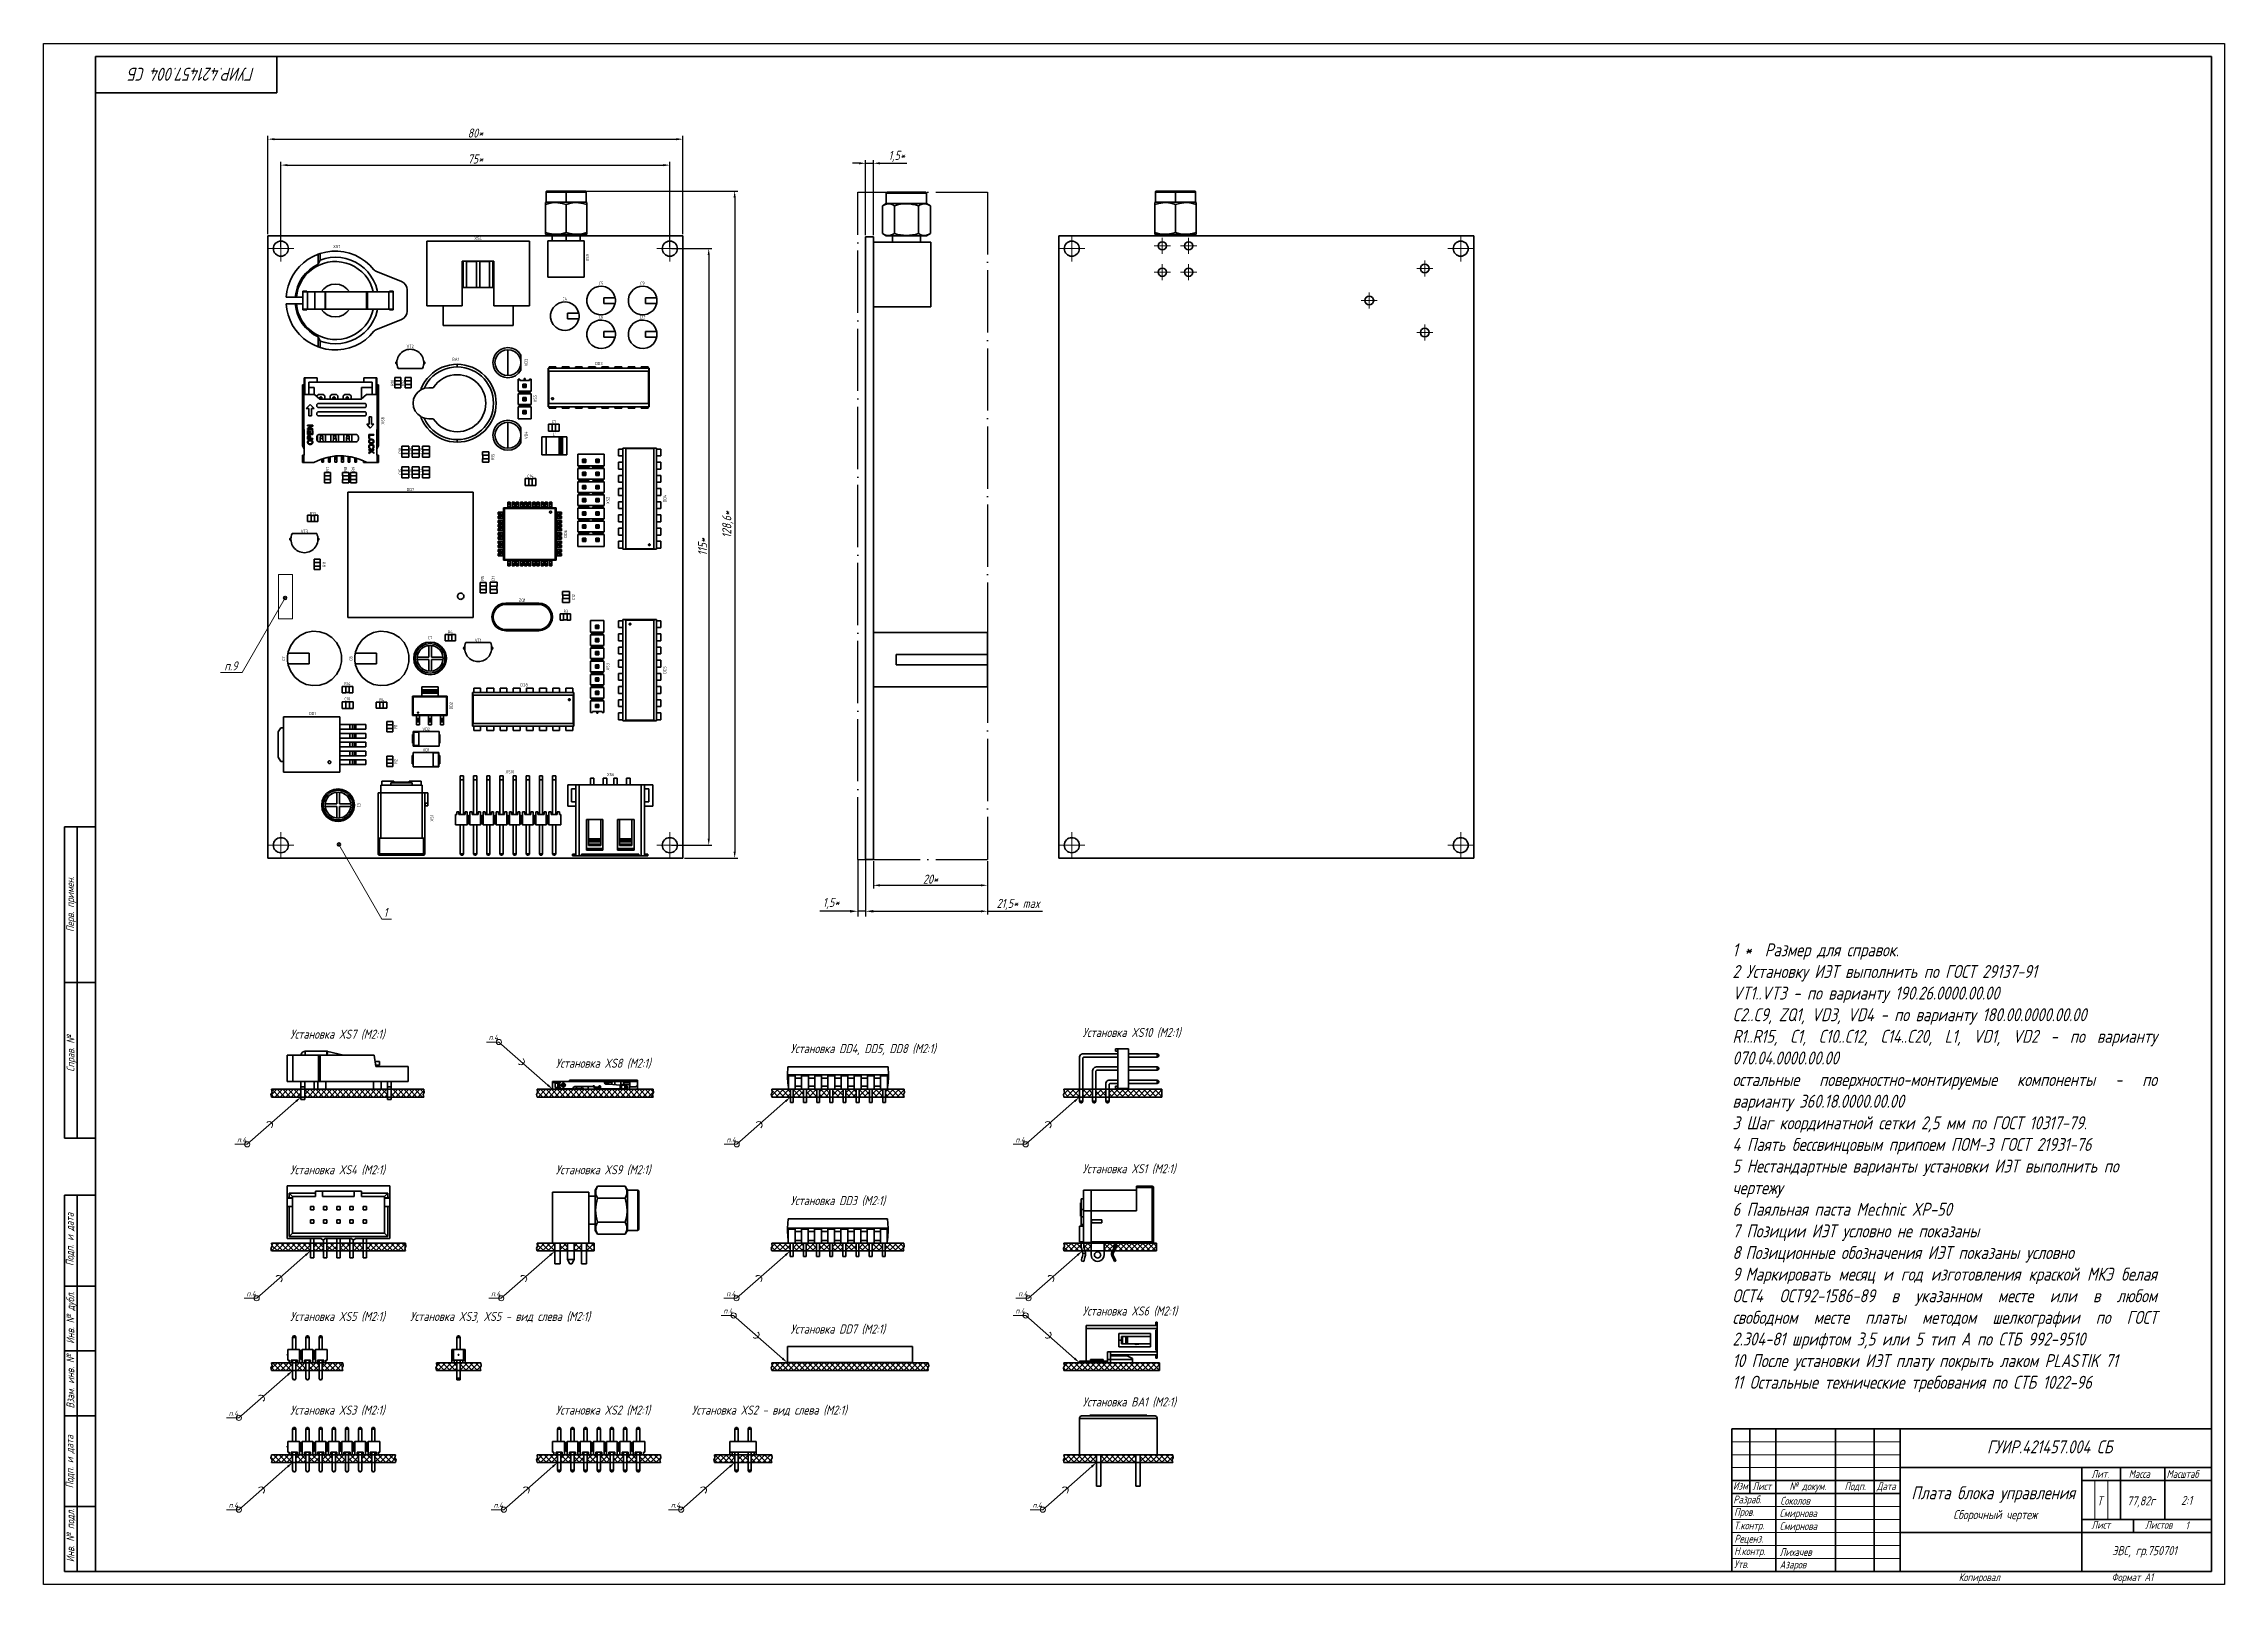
# Paper-space layout 'Layout1' of a CAD drawing. Extents: x -1 to 840, y -1 to 593.
import ezdxf

# ---------------------------------------------------------------- set-up
doc = ezdxf.new("R2010")
doc.units = 0
doc.header["$MEASUREMENT"] = 0
doc.linetypes.add('ACAD_ISO04W100', pattern=[30, 24, -3, 0, -3])
doc.layers.get('0').update_dxf_attribs({"linetype": 'CONTINUOUS', "lineweight": 15})
doc.layers.get('DEFPOINTS').update_dxf_attribs({"linetype": 'CONTINUOUS'})
doc.layers.add('KONTUR', color=7, linetype='CONTINUOUS')
doc.layers.add('штрих-пунктир', color=7, linetype='ACAD_ISO04W100')
for name, color, linetype, lineweight in [('Основная', 7, 'CONTINUOUS', 40), ('текст', 7, 'CONTINUOUS', 30), ('тонкая', 7, 'CONTINUOUS', 20)]:
    doc.layers.add(name, color=color, linetype=linetype, lineweight=lineweight)
doc.styles.add('GOST type A0', font='', dxfattribs={"oblique": 15, "height": 3.5})
doc.styles.get('GOST type A0').set_extended_font_data('GOST type A')
doc.dimstyles.new('GOST type A', dxfattribs={"dimtxt": 3.5, "dimasz": 3, "dimexe": 2, "dimexo": 0, "dimgap": 1, "dimtad": 1, "dimtoh": 1, "dimtxsty": 'GOST type A0', "dimcen": 0, "dimazin": 2, "dimtfac": 1, "dimtmove": 0, "dimatfit": 3, "dimfxl": 1, "dimarcsym": 0})
doc.dimstyles.new('ISO-25', dxfattribs={"dimtxt": 2.5, "dimasz": 2.5, "dimexe": 1.25, "dimexo": 0.625, "dimtad": 1, "dimtxsty": 'Standard', "dimcen": 2.5, "dimadec": 0, "dimazin": 0, "dimtfac": 1, "dimtmove": 0, "dimatfit": 3, "dimfxl": 1, "dimarcsym": 0})
pattern_1 = [(45, (-297.085, -97.4505), (-1.0606602, 1.0606602), []), (135, (-297.085, -97.4505), (-1.0606602, -1.0606602), [])]

# ---------------------------------------------------------------- blocks, each defined once
blk = doc.blocks.new('*D21')
at = {"color": 0, "lineweight": -2, "transparency": 16777216}
for p, q in [((85.71, 519.79), (85.71, 557.62)), ((88.21, 556.37), (243.21, 556.37)), ((245.71, 519.79), (245.71, 557.62))]:
    blk.add_line(p, q, dxfattribs=at)
at = {"color": 0, "transparency": 16777216}
for points in [[(88.21, 556.78), (88.21, 555.95), (85.71, 556.37)], [(243.21, 556.78), (243.21, 555.95), (245.71, 556.37)]]:
    blk.add_solid(points, dxfattribs=at)
at = {"layer": 'DEFPOINTS', "color": 0, "transparency": 16777216}
for p in [(245.71, 556.37), (85.71, 519.17), (245.71, 519.17)]:
    blk.add_point(p, dxfattribs=at)
at = {"color": 0, "transparency": 16777216, "insert": (165.71, 558.74), "char_height": 3.5, "attachment_point": 5, "style": 'GOST type A0'}
blk.add_mtext('80*', dxfattribs=at)
blk = doc.blocks.new('*D22')
at = {"color": 0, "lineweight": -2, "transparency": 16777216}
for p, q in [((90.71, 514.79), (90.71, 547.62)), ((240.71, 514.79), (240.71, 547.62)), ((93.21, 546.37), (238.21, 546.37))]:
    blk.add_line(p, q, dxfattribs=at)
at = {"color": 0, "transparency": 16777216}
for points in [[(93.21, 546.78), (93.21, 545.95), (90.71, 546.37)], [(238.21, 546.78), (238.21, 545.95), (240.71, 546.37)]]:
    blk.add_solid(points, dxfattribs=at)
at = {"layer": 'DEFPOINTS', "color": 0, "transparency": 16777216}
for p in [(240.71, 546.37), (90.71, 514.17), (240.71, 514.17)]:
    blk.add_point(p, dxfattribs=at)
at = {"color": 0, "transparency": 16777216, "insert": (165.71, 548.74), "char_height": 3.5, "attachment_point": 5, "style": 'GOST type A0'}
blk.add_mtext('75*', dxfattribs=at)
blk = doc.blocks.new('*D23')
at = {"color": 0, "lineweight": -2, "transparency": 16777216}
for p, q in [((241.33, 514.17), (256.96, 514.17)), ((255.71, 511.67), (255.71, 286.67)), ((241.33, 284.17), (256.96, 284.17))]:
    blk.add_line(p, q, dxfattribs=at)
at = {"color": 0, "transparency": 16777216}
for points in [[(255.29, 511.67), (256.12, 511.67), (255.71, 514.17)], [(255.29, 286.67), (256.12, 286.67), (255.71, 284.17)]]:
    blk.add_solid(points, dxfattribs=at)
at = {"layer": 'DEFPOINTS', "color": 0, "transparency": 16777216}
for p in [(240.71, 514.17), (240.71, 284.17), (255.71, 284.17)]:
    blk.add_point(p, dxfattribs=at)
at = {"color": 0, "transparency": 16777216, "insert": (253.33, 399.17), "char_height": 3.5, "attachment_point": 5, "rotation": 90, "style": 'GOST type A0'}
blk.add_mtext('115*', dxfattribs=at)
blk = doc.blocks.new('*D24')
at = {"color": 0, "lineweight": -2, "transparency": 16777216}
for p, q in [((206.53, 536.37), (266.96, 536.37)), ((265.71, 533.87), (265.71, 281.67)), ((246.33, 279.17), (266.96, 279.17))]:
    blk.add_line(p, q, dxfattribs=at)
at = {"color": 0, "transparency": 16777216}
for points in [[(265.29, 533.87), (266.12, 533.87), (265.71, 536.37)], [(265.29, 281.67), (266.12, 281.67), (265.71, 279.17)]]:
    blk.add_solid(points, dxfattribs=at)
at = {"layer": 'DEFPOINTS', "color": 0, "transparency": 16777216}
for p in [(205.9, 536.37), (245.71, 279.17), (265.71, 279.17)]:
    blk.add_point(p, dxfattribs=at)
at = {"color": 0, "transparency": 16777216, "insert": (263.07, 407.77), "char_height": 3.5, "attachment_point": 5, "rotation": 90, "style": 'GOST type A0'}
blk.add_mtext('128,6*', dxfattribs=at)
blk = doc.blocks.new('*D25')
at = {"color": 0, "lineweight": -2, "transparency": 16777216}
for p, q in [((313.71, 547.08), (311.21, 547.08)), ((316.21, 519.33), (316.21, 548.33)), ((316.21, 547.08), (319.21, 547.08)), ((319.21, 519.33), (319.21, 548.33)), ((321.71, 547.08), (332.15, 547.08))]:
    blk.add_line(p, q, dxfattribs=at)
at = {"color": 0, "transparency": 16777216}
for points in [[(313.71, 547.5), (313.71, 546.66), (316.21, 547.08)], [(321.71, 547.5), (321.71, 546.66), (319.21, 547.08)]]:
    blk.add_solid(points, dxfattribs=at)
at = {"layer": 'DEFPOINTS', "color": 0, "transparency": 16777216}
for p in [(319.21, 547.08), (316.21, 518.71), (319.21, 518.71)]:
    blk.add_point(p, dxfattribs=at)
at = {"color": 0, "transparency": 16777216, "insert": (328.18, 549.72), "char_height": 3.5, "attachment_point": 5, "style": 'GOST type A0'}
blk.add_mtext('1,5*', dxfattribs=at)
blk = doc.blocks.new('*D26')
at = {"color": 0, "lineweight": -2, "transparency": 16777216}
for p, q in [((316.21, 278.08), (316.21, 257.46)), ((363.2, 278.08), (363.2, 257.46)), ((318.71, 258.71), (360.7, 258.71)), ((363.2, 258.71), (384.39, 258.71))]:
    blk.add_line(p, q, dxfattribs=at)
at = {"color": 0, "transparency": 16777216}
for points in [[(318.71, 259.12), (318.71, 258.29), (316.21, 258.71)], [(360.7, 259.12), (360.7, 258.29), (363.2, 258.71)]]:
    blk.add_solid(points, dxfattribs=at)
at = {"layer": 'DEFPOINTS', "color": 0, "transparency": 16777216}
for p in [(316.21, 278.71), (363.2, 278.71), (363.2, 258.71)]:
    blk.add_point(p, dxfattribs=at)
at = {"color": 0, "transparency": 16777216, "insert": (375.04, 261.34), "char_height": 3.5, "width": 21.3227, "attachment_point": 5, "style": 'GOST type A0'}
blk.add_mtext('21,5* max', dxfattribs=at)
blk = doc.blocks.new('*D27')
at = {"color": 0, "lineweight": -2, "transparency": 16777216}
for p, q in [((319.21, 278.08), (319.21, 267.46)), ((363.2, 278.08), (363.2, 267.46)), ((321.71, 268.71), (360.7, 268.71))]:
    blk.add_line(p, q, dxfattribs=at)
at = {"color": 0, "transparency": 16777216}
for points in [[(321.71, 269.12), (321.71, 268.29), (319.21, 268.71)], [(360.7, 269.12), (360.7, 268.29), (363.2, 268.71)]]:
    blk.add_solid(points, dxfattribs=at)
at = {"layer": 'DEFPOINTS', "color": 0, "transparency": 16777216}
for p in [(319.21, 278.71), (363.2, 278.71), (363.2, 268.71)]:
    blk.add_point(p, dxfattribs=at)
at = {"color": 0, "transparency": 16777216, "insert": (341.2, 271.08), "char_height": 3.5, "width": 4, "attachment_point": 5, "style": 'GOST type A0'}
blk.add_mtext('20*', dxfattribs=at)
blk = doc.blocks.new('*D20')
at = {"color": 0, "lineweight": -2, "transparency": 16777216}
for p, q in [((313.21, 278.71), (313.21, 256.71)), ((316.21, 278.71), (316.21, 256.71)), ((310.21, 258.71), (298.51, 258.71)), ((316.21, 258.71), (313.21, 258.71)), ((319.21, 258.71), (322.21, 258.71))]:
    blk.add_line(p, q, dxfattribs=at)
at = {"color": 0, "transparency": 16777216}
for points in [[(310.21, 259.21), (310.21, 258.21), (313.21, 258.71)], [(319.21, 259.21), (319.21, 258.21), (316.21, 258.71)]]:
    blk.add_solid(points, dxfattribs=at)
at = {"layer": 'DEFPOINTS', "color": 0, "transparency": 16777216}
for p in [(313.21, 278.71), (316.21, 278.71), (313.21, 258.71)]:
    blk.add_point(p, dxfattribs=at)
at = {"color": 0, "transparency": 16777216, "insert": (302.86, 261.72), "char_height": 3.5, "attachment_point": 5, "style": 'GOST type A0'}
blk.add_mtext('1,5*', dxfattribs=at)

psp = doc.layouts.get("Layout1")

# ---------------------------------------------------------------- hatches: boundary and pattern name
h = psp.add_hatch()
h.set_pattern_fill('ANSI37', color=256, scale=12)
h.set_pattern_definition([(45, (-260.7937, -70.7938), (-1.06066, 1.06066), []), (135, (-260.7937, -70.7938), (-1.06066, -1.06066), [])])
h.paths.add_polyline_path([(131.775, 190.059), (99.924, 190.059), (99.924, 187.099), (131.775, 187.099)])
h.paths.add_polyline_path([(145.985, 188.899), (145.785, 190.059), (133.248, 190.059), (133.248, 187.099), (145.785, 187.099), (145.585, 188.099)])
h.paths.add_polyline_path([(98.45, 190.059), (87.091, 190.059), (87.291, 188.899), (86.891, 188.099), (87.091, 187.099), (98.45, 187.099)])
h = psp.add_hatch()
h.set_pattern_fill('ANSI37', color=256, scale=12)
h.set_pattern_definition([(45, (-267.3878, -81.459), (-1.06066, 1.06066), []), (135, (-267.3878, -81.459), (-1.06066, -1.06066), [])])
h.paths.add_polyline_path([(234.214, 187.099), (234.014, 188.099), (234.414, 188.899), (234.214, 190.059), (189.514, 190.059), (189.714, 188.899), (189.314, 188.099), (189.514, 187.099)])
h = psp.add_hatch()
h.set_pattern_fill('ANSI37', color=256, scale=12)
h.set_pattern_definition([(45, (-307.6102, -77.5466), (-1.0606602, 1.0606602), []), (135, (-307.6102, -77.5466), (-1.0606602, -1.0606602), [])])
h.paths.add_polyline_path([(280.03, 190.059), (280.23, 188.899), (279.83, 188.099), (280.03, 187.099), (287.224, 187.099), (287.224, 190.059), (286.438, 190.059)])
h.paths.add_polyline_path([(292.304, 187.099), (292.304, 190.059), (291.518, 190.059), (288.292, 190.059), (288.292, 187.099)])
h.paths.add_polyline_path([(297.384, 187.099), (297.384, 190.059), (296.598, 190.059), (293.372, 190.059), (293.372, 187.099)])
h.paths.add_polyline_path([(302.464, 187.099), (302.464, 190.059), (301.678, 190.059), (298.452, 190.059), (298.452, 187.099)])
h.paths.add_polyline_path([(307.544, 187.099), (307.544, 190.059), (306.758, 190.059), (303.532, 190.059), (303.532, 187.099)])
h.paths.add_polyline_path([(312.624, 187.099), (312.624, 190.059), (311.838, 190.059), (308.612, 190.059), (308.612, 187.099)])
h.paths.add_polyline_path([(317.704, 187.099), (317.704, 190.059), (316.918, 190.059), (313.692, 190.059), (313.692, 187.099)])
h.paths.add_polyline_path([(322.784, 187.099), (322.784, 190.059), (321.998, 190.059), (318.772, 190.059), (318.772, 187.099)])
h.paths.add_polyline_path([(331.046, 187.099), (330.846, 188.099), (331.246, 188.899), (331.046, 190.059), (323.852, 190.059), (323.852, 187.099)])
h = psp.add_hatch()
h.set_pattern_fill('ANSI37', color=256, scale=12)
h.set_pattern_definition([(45, (-299.585, -71.3088), (-1.0606602, 1.0606602), []), (135, (-299.585, -71.3088), (-1.0606602, -1.0606602), [])])
h.paths.add_polyline_path([(392.668, 190.059), (392.868, 188.899), (392.468, 188.099), (392.668, 187.099), (398.668, 187.099), (398.668, 190.059)])
h.paths.add_polyline_path([(403.748, 187.099), (403.748, 190.059), (399.938, 190.059), (399.938, 187.099)])
h.paths.add_polyline_path([(408.828, 187.099), (408.828, 190.059), (405.018, 190.059), (405.018, 187.099)])
h.paths.add_polyline_path([(430.399, 187.099), (430.399, 190.059), (410.098, 190.059), (410.098, 187.099)])
h = psp.add_hatch()
h.set_pattern_fill('ANSI37', color=256, scale=12)
h.set_pattern_definition([(45, (-261.7937, -89.5805), (-1.06066, 1.06066), []), (135, (-261.7937, -89.5805), (-1.06066, -1.06066), [])])
h.paths.add_polyline_path([(87.091, 130.709), (87.291, 129.549), (86.891, 128.749), (87.091, 127.749), (102.108, 127.749), (102.108, 130.709)])
h.paths.add_polyline_path([(107.188, 130.709), (103.378, 130.709), (103.378, 127.749), (107.188, 127.749)])
h.paths.add_polyline_path([(112.268, 130.709), (108.458, 130.709), (108.458, 127.749), (112.268, 127.749)])
h.paths.add_polyline_path([(117.348, 127.749), (117.348, 130.709), (113.538, 130.709), (113.538, 127.749)])
h.paths.add_polyline_path([(122.428, 127.749), (122.428, 130.709), (118.618, 130.709), (118.618, 127.749)])
h.paths.add_polyline_path([(138.715, 127.749), (138.515, 128.749), (138.915, 129.549), (138.715, 130.709), (123.698, 130.709), (123.698, 127.749)])
h = psp.add_hatch()
h.set_pattern_fill('ANSI37', color=256, scale=12)
h.set_pattern_definition([(45, (-274.8878, -103.2288), (-1.06066, 1.06066), []), (135, (-274.8878, -103.2288), (-1.06066, -1.06066), [])])
h.paths.add_polyline_path([(196.414, 127.749), (196.414, 130.709), (189.514, 130.709), (189.714, 129.549), (189.314, 128.749), (189.514, 127.749)])
h.paths.add_polyline_path([(201.244, 127.749), (201.244, 130.709), (198.454, 130.709), (198.454, 127.749)])
h.paths.add_polyline_path([(206.574, 130.709), (203.784, 130.709), (203.784, 127.749), (206.574, 127.749)])
h.paths.add_polyline_path([(211.513, 127.749), (211.513, 130.709), (208.614, 130.709), (208.614, 127.749)])
h = psp.add_hatch()
h.set_pattern_fill('ANSI37', color=256, scale=12)
h.set_pattern_definition([(45, (-307.6102, -116.8964), (-1.0606602, 1.0606602), []), (135, (-307.6102, -116.8964), (-1.0606602, -1.0606602), [])])
h.paths.add_polyline_path([(280.03, 130.709), (280.23, 129.549), (279.83, 128.749), (280.03, 127.749), (287.124, 127.749), (287.124, 130.709), (286.362, 130.709)])
h.paths.add_polyline_path([(292.204, 130.709), (291.442, 130.709), (288.24, 130.709), (288.24, 127.749), (292.204, 127.749)])
h.paths.add_polyline_path([(297.284, 130.709), (296.522, 130.709), (293.32, 130.709), (293.32, 127.749), (297.284, 127.749)])
h.paths.add_polyline_path([(302.364, 127.749), (302.364, 130.709), (301.602, 130.709), (298.4, 130.709), (298.4, 127.749)])
h.paths.add_polyline_path([(307.444, 127.749), (307.444, 130.709), (306.682, 130.709), (303.48, 130.709), (303.48, 127.749)])
h.paths.add_polyline_path([(312.524, 127.749), (312.524, 130.709), (311.762, 130.709), (308.56, 130.709), (308.56, 127.749)])
h.paths.add_polyline_path([(317.604, 130.709), (316.842, 130.709), (313.64, 130.709), (313.64, 127.749), (317.604, 127.749)])
h.paths.add_polyline_path([(322.684, 130.709), (321.922, 130.709), (318.72, 130.709), (318.72, 127.749), (322.684, 127.749)])
h.paths.add_polyline_path([(323.8, 127.749), (330.894, 127.749), (330.694, 128.749), (331.094, 129.549), (330.894, 130.709), (323.8, 130.709)])
h = psp.add_hatch()
h.set_pattern_fill('ANSI37', color=256, scale=12)
h.set_pattern_definition(pattern_1)
h.paths.add_polyline_path([(392.668, 130.709), (392.868, 129.549), (392.468, 128.749), (392.668, 127.749), (399.753, 127.749), (399.43, 128.957, -0.0919094), (399.368, 129.423), (399.368, 130.709)])
h = psp.add_hatch()
h.set_pattern_fill('ANSI37', color=256, scale=12)
h.set_pattern_definition(pattern_1)
h.paths.add_polyline_path([(403.168, 130.709), (400.368, 130.709), (400.368, 129.423), (400.372, 129.353), (400.38, 129.285), (400.396, 129.215), (400.788, 127.749), (403.168, 127.749)])
h.paths.add_polyline_path([(411.471, 127.749), (412.094, 129.085), (412.134, 129.193), (412.16, 129.307), (412.168, 129.423), (412.168, 130.709), (408.168, 130.709), (408.168, 127.749)])
h = psp.add_hatch()
h.set_pattern_fill('ANSI37', color=256, scale=12)
h.set_pattern_definition(pattern_1)
h.paths.add_polyline_path([(428.413, 127.749), (428.413, 130.709), (412.768, 130.709), (412.768, 129.423), (412.754, 129.221), (412.71, 129.021), (412.636, 128.831), (412.131, 127.749)])
h = psp.add_hatch()
h.set_pattern_fill('ANSI37', color=256, scale=12)
h.set_pattern_definition([(45, (-269.0432, -91.329), (-1.06066, 1.06066), []), (135, (-269.0432, -91.329), (-1.06066, -1.06066), [])])
h.paths.add_polyline_path([(95.25, 81.68), (95.25, 84.64), (87.091, 84.64), (87.291, 83.48), (86.891, 82.68), (87.091, 81.68)])
h.paths.add_polyline_path([(100.33, 84.64), (96.52, 84.64), (96.52, 81.68), (100.33, 81.68)])
h.paths.add_polyline_path([(105.41, 81.68), (105.41, 84.64), (101.6, 84.64), (101.6, 81.68)])
h.paths.add_polyline_path([(114.585, 81.68), (114.385, 82.68), (114.785, 83.48), (114.585, 84.64), (106.68, 84.64), (106.68, 81.68)])
h = psp.add_hatch()
h.set_pattern_fill('ANSI37', color=256, scale=12)
h.set_pattern_definition([(45, (-298.2319, -92.0445), (-1.06066, 1.06066), []), (135, (-298.2319, -92.0445), (-1.06066, -1.06066), [])])
h.paths.add_polyline_path([(158.582, 81.68), (158.582, 84.64), (150.677, 84.64), (150.877, 83.48), (150.477, 82.68), (150.677, 81.68)])
h.paths.add_polyline_path([(167.757, 81.68), (167.557, 82.68), (167.957, 83.48), (167.757, 84.64), (159.852, 84.64), (159.852, 81.68)])
h = psp.add_hatch()
h.set_pattern_fill('ANSI37', color=256, scale=12)
h.set_pattern_definition([(45, (-303.3326, -98.6842), (-1.0606602, 1.0606602), []), (135, (-303.3326, -98.6842), (-1.0606602, -1.0606602), [])])
h.paths.add_polyline_path([(340.342, 81.68), (340.142, 82.68), (340.542, 83.48), (340.342, 84.64), (280.03, 84.64), (280.23, 83.48), (279.83, 82.68), (280.03, 81.68)])
h = psp.add_hatch()
h.set_pattern_fill('ANSI37', color=256, scale=12)
h.set_pattern_definition([(45, (-297.085, -114.4791), (-1.0606602, 1.0606602), []), (135, (-297.085, -114.4791), (-1.0606602, -1.0606602), [])])
h.paths.add_polyline_path([(392.668, 84.64), (392.868, 83.48), (392.468, 82.68), (392.668, 81.68), (429.568, 81.68), (429.568, 84.64)])
h = psp.add_hatch()
h.set_pattern_fill('ANSI37', color=256, scale=12)
h.set_pattern_definition([(45, (-261.2892, -76.7592), (-1.06066, 1.06066), []), (135, (-261.2892, -76.7592), (-1.06066, -1.06066), [])])
h.paths.add_polyline_path([(134.905, 46.25), (135.105, 47.25), (134.705, 48.05), (134.905, 49.21), (127, 49.21), (127, 46.25)])
h.paths.add_polyline_path([(121.92, 46.25), (125.73, 46.25), (125.73, 49.21), (121.92, 49.21)])
h.paths.add_polyline_path([(116.84, 46.25), (120.65, 46.25), (120.65, 49.21), (116.84, 49.21)])
h.paths.add_polyline_path([(115.57, 46.25), (115.57, 49.21), (111.76, 49.21), (111.76, 46.25)])
h.paths.add_polyline_path([(110.49, 46.25), (110.49, 49.21), (106.68, 49.21), (106.68, 46.25)])
h.paths.add_polyline_path([(101.6, 46.25), (105.41, 46.25), (105.41, 49.21), (101.6, 49.21)])
h.paths.add_polyline_path([(96.52, 46.25), (100.33, 46.25), (100.33, 49.21), (96.52, 49.21)])
h.paths.add_polyline_path([(95.25, 46.25), (95.25, 49.21), (87.091, 49.21), (86.891, 48.05), (87.291, 47.25), (87.091, 46.25)])
h = psp.add_hatch()
h.set_pattern_fill('ANSI37', color=256, scale=12)
h.set_pattern_definition([(45, (-159.1205, -104.2592), (-1.06066, 1.06066), []), (135, (-159.1205, -104.2592), (-1.06066, -1.06066), [])])
h.paths.add_polyline_path([(197.419, 46.25), (197.419, 49.21), (189.514, 49.21), (189.714, 48.05), (189.314, 47.25), (189.514, 46.25)])
h.paths.add_polyline_path([(202.499, 46.25), (202.499, 49.21), (198.689, 49.21), (198.689, 46.25)])
h.paths.add_polyline_path([(207.579, 46.25), (207.579, 49.21), (203.769, 49.21), (203.769, 46.25)])
h.paths.add_polyline_path([(212.659, 46.25), (212.659, 49.21), (208.849, 49.21), (208.849, 46.25)])
h.paths.add_polyline_path([(217.739, 46.25), (217.739, 49.21), (213.929, 49.21), (213.929, 46.25)])
h.paths.add_polyline_path([(222.819, 46.25), (222.819, 49.21), (219.009, 49.21), (219.009, 46.25)])
h.paths.add_polyline_path([(227.899, 46.25), (227.899, 49.21), (224.089, 49.21), (224.089, 46.25)])
h.paths.add_polyline_path([(237.074, 46.25), (236.874, 47.25), (237.274, 48.05), (237.074, 49.21), (229.169, 49.21), (229.169, 46.25)])
h = psp.add_hatch()
h.set_pattern_fill('ANSI37', color=256, scale=12)
h.set_pattern_definition([(45, (-189.4114, -103.6223), (-1.06066, 1.06066), []), (135, (-189.4114, -103.6223), (-1.06066, -1.06066), [])])
h.paths.add_polyline_path([(265.775, 46.25), (265.775, 49.21), (257.87, 49.21), (258.07, 48.05), (257.67, 47.25), (257.87, 46.25)])
h.paths.add_polyline_path([(270.855, 46.25), (270.855, 49.21), (267.045, 49.21), (267.045, 46.25)])
h.paths.add_polyline_path([(280.03, 46.25), (279.83, 47.25), (280.23, 48.05), (280.03, 49.21), (272.125, 49.21), (272.125, 46.25)])
h = psp.add_hatch()
h.set_pattern_fill('ANSI37', color=256, scale=12)
h.set_pattern_definition([(45, (-193.1948, -106.2985), (-1.06066, 1.06066), []), (135, (-193.1948, -106.2985), (-1.06066, -1.06066), [])])
h.paths.add_polyline_path([(420.468, 46.25), (420.468, 49.21), (406.868, 49.21), (406.868, 46.25)])
h.paths.add_polyline_path([(422.068, 49.21), (422.068, 46.25), (434.668, 46.25), (434.468, 47.25), (434.868, 48.05), (434.668, 49.21)])
h.paths.add_polyline_path([(392.668, 49.21), (392.868, 48.05), (392.468, 47.25), (392.668, 46.25), (405.268, 46.25), (405.268, 49.21)])

# ---------------------------------------------------------------- linework, layer by layer
for p, q in [((85.706, 514.167), (95.706, 514.167)), ((85.706, 514.167), (95.706, 514.167)), ((90.706, 509.167), (90.706, 519.167)), ((90.706, 509.167), (90.706, 519.167)), ((235.706, 514.167), (245.706, 514.167)), ((235.706, 514.167), (245.706, 514.167)), ((240.706, 509.167), (240.706, 519.167)), ((240.706, 509.167), (240.706, 519.167)), ((316.206, 518.706), (319.206, 518.706)), ((390.706, 514.167), (400.706, 514.167)), ((390.706, 514.167), (400.706, 514.167)), ((395.706, 509.167), (395.706, 519.167)), ((395.706, 509.167), (395.706, 519.167)), ((427.526, 515.247), (433.726, 515.247)), ((430.626, 518.347), (430.626, 512.147)), ((437.686, 515.247), (443.886, 515.247)), ((440.786, 518.347), (440.786, 512.147)), ((540.706, 514.167), (550.706, 514.167)), ((540.706, 514.167), (550.706, 514.167)), ((545.706, 509.167), (545.706, 519.167)), ((545.706, 509.167), (545.706, 519.167)), ((427.526, 505.087), (433.726, 505.087)), ((430.626, 508.187), (430.626, 501.987)), ((437.686, 505.087), (443.886, 505.087)), ((440.786, 508.187), (440.786, 501.987)), ((528.741, 506.525), (534.941, 506.525)), ((531.841, 509.625), (531.841, 503.425)), ((510.436, 497.267), (510.436, 491.067)), ((507.336, 494.167), (513.536, 494.167)), ((528.741, 481.809), (534.941, 481.809)), ((531.841, 484.909), (531.841, 478.709)), ((90.706, 279.167), (90.706, 289.167)), ((90.706, 279.167), (90.706, 289.167)), ((240.706, 279.167), (240.706, 289.167)), ((240.706, 279.167), (240.706, 289.167)), ((395.706, 279.167), (395.706, 289.167)), ((395.706, 279.167), (395.706, 289.167)), ((545.706, 279.167), (545.706, 289.167)), ((545.706, 279.167), (545.706, 289.167)), ((85.706, 284.167), (95.706, 284.167)), ((85.706, 284.167), (95.706, 284.167)), ((235.706, 284.167), (245.706, 284.167)), ((235.706, 284.167), (245.706, 284.167)), ((319.206, 278.706), (316.206, 278.706)), ((390.706, 284.167), (400.706, 284.167)), ((390.706, 284.167), (400.706, 284.167)), ((540.706, 284.167), (550.706, 284.167)), ((540.706, 284.167), (550.706, 284.167)), ((174.79, 208.303), (169.95, 208.303)), ((174.79, 208.303), (193.637, 191.711)), ((77.727, 168.854), (96.574, 185.447)), ((266.5, 168.854), (285.347, 185.447)), ((377.944, 168.854), (396.791, 185.447)), ((77.727, 168.854), (72.887, 168.854)), ((266.5, 168.854), (261.66, 168.854)), ((377.944, 168.854), (373.104, 168.854)), ((81.385, 109.505), (100.232, 126.097)), ((175.69, 109.505), (194.537, 126.097)), ((266.4, 109.505), (285.247, 126.097)), ((379.029, 109.505), (397.876, 126.097)), ((81.385, 109.505), (76.544, 109.505)), ((175.69, 109.505), (170.85, 109.505)), ((266.4, 109.505), (261.56, 109.505)), ((379.029, 109.505), (374.189, 109.505)), ((265.306, 102.885), (260.466, 102.885)), ((265.306, 102.885), (284.153, 86.292)), ((377.944, 102.885), (373.104, 102.885)), ((377.944, 102.885), (396.791, 86.292)), ((74.527, 63.399), (93.374, 79.991)), ((74.527, 63.399), (69.686, 63.399)), ((715.206, 54.206), (650.206, 54.206)), ((74.527, 28.006), (93.374, 44.598)), ((176.695, 28.006), (195.542, 44.598)), ((245.051, 28.006), (263.898, 44.598)), ((384.544, 28.006), (403.391, 44.598)), ((715.206, 49.206), (650.206, 49.206)), ((715.206, 44.206), (650.206, 44.206)), ((74.527, 28.006), (69.686, 28.006)), ((176.695, 28.006), (171.855, 28.006)), ((245.051, 28.006), (240.211, 28.006)), ((384.544, 28.006), (379.704, 28.006)), ((785.206, 4.206), (785.206, 4.206)), ((785.206, 4.206), (785.206, 4.206))]:
    psp.add_line(p, q)
at = {"lineweight": 50}
for p, q in [((715.206, 39.206), (650.206, 39.206)), ((715.206, 34.206), (650.206, 34.206))]:
    psp.add_line(p, q, dxfattribs=at)
psp.add_lwpolyline([(95.185, 388.523), (95.185, 371.412), (89.742, 371.412), (89.742, 388.523)], close=True)
for centre in [(174.79, 208.303), (77.727, 168.854), (266.5, 168.854), (377.944, 168.854), (81.385, 109.505), (175.69, 109.505), (266.4, 109.505), (379.029, 109.505), (265.306, 102.885), (377.944, 102.885), (74.527, 63.399), (74.527, 28.006), (176.695, 28.006), (245.051, 28.006), (384.544, 28.006)]:
    psp.add_circle(centre, 1)
for centre, start, end in [((183.225, 200.877), 228.639933, 48.639933), ((86.162, 176.28), 311.360067, 131.360067), ((274.935, 176.28), 311.360067, 131.360067), ((386.379, 176.28), 311.360067, 131.360067), ((89.82, 116.931), 311.360067, 131.360067), ((184.125, 116.931), 311.360067, 131.360067), ((274.835, 116.931), 311.360067, 131.360067), ((387.464, 116.931), 311.360067, 131.360067), ((273.741, 95.459), 228.639933, 48.639933), ((386.379, 95.459), 228.639933, 48.639933), ((82.962, 70.825), 311.360067, 131.360067), ((82.962, 35.432), 311.360067, 131.360067), ((185.13, 35.432), 311.360067, 131.360067), ((253.486, 35.432), 311.360067, 131.360067), ((392.979, 35.432), 311.360067, 131.360067)]:
    psp.add_arc(centre, 1.371, start, end)
for points in [[(96.849, 185.134), (96.299, 185.76), (98.45, 187.099)], [(193.913, 192.024), (193.362, 191.398), (195.514, 190.059)], [(285.623, 185.134), (285.072, 185.76), (287.224, 187.099)], [(397.066, 185.134), (396.516, 185.76), (398.668, 187.099)], [(100.507, 125.784), (99.956, 126.41), (102.108, 127.749)], [(194.813, 125.784), (194.262, 126.41), (196.414, 127.749)], [(285.523, 125.784), (284.972, 126.41), (287.124, 127.749)], [(398.151, 125.784), (397.601, 126.41), (399.753, 127.749)], [(284.429, 86.605), (283.878, 85.98), (286.03, 84.64)], [(397.066, 86.605), (396.516, 85.98), (398.668, 84.64)], [(93.649, 79.679), (93.098, 80.304), (95.25, 81.643)], [(93.649, 44.286), (93.098, 44.911), (95.25, 46.25)], [(195.818, 44.286), (195.267, 44.911), (197.419, 46.25)], [(264.174, 44.286), (263.623, 44.911), (265.775, 46.25)], [(403.666, 44.286), (403.116, 44.911), (405.268, 46.25)]]:
    psp.add_solid(points)
at = {"layer": 'KONTUR'}
for p, q in [((-0.794, -0.794), (-0.794, 593.206)), ((-0.794, 593.206), (840.206, 593.206)), ((840.206, 593.206), (840.206, -0.794)), ((840.206, -0.794), (-0.794, -0.794))]:
    psp.add_line(p, q, dxfattribs=at)
at = {"layer": 'Основная'}
for p, q in [((19.206, 44.206), (19.206, 588.206)), ((835.206, 588.206), (19.206, 588.206)), ((89.206, 574.206), (89.206, 588.206)), ((835.206, 4.206), (835.206, 588.206)), ((89.206, 574.206), (19.206, 574.206)), ((192.956, 532.047), (192.706, 531.903)), ((192.706, 531.903), (192.956, 532.047)), ((192.956, 532.047), (192.706, 531.903)), ((192.706, 531.903), (192.956, 532.047)), ((192.956, 532.047), (192.706, 531.903)), ((192.706, 531.903), (192.956, 532.047)), ((192.956, 532.047), (192.706, 531.903)), ((192.706, 531.903), (192.956, 532.047)), ((192.706, 531.903), (192.706, 531.189)), ((192.706, 531.903), (192.706, 531.853)), ((192.706, 531.903), (192.706, 531.189)), ((192.706, 531.903), (192.706, 531.853)), ((192.706, 531.903), (192.706, 531.189)), ((192.706, 531.903), (192.706, 531.853)), ((192.706, 531.903), (192.706, 531.189)), ((192.706, 531.903), (192.706, 531.853)), ((192.706, 531.853), (192.706, 531.709)), ((192.706, 531.853), (192.706, 531.709)), ((192.706, 531.853), (192.706, 531.709)), ((192.706, 531.853), (192.706, 531.709)), ((192.706, 531.709), (192.706, 531.483)), ((192.706, 531.709), (192.706, 531.483)), ((192.706, 531.709), (192.706, 531.483)), ((192.706, 531.709), (192.706, 531.483)), ((192.706, 531.189), (194.02, 531.567)), ((192.706, 531.189), (194.02, 531.567)), ((192.706, 531.189), (194.02, 531.567)), ((192.706, 531.189), (194.02, 531.567)), ((192.706, 531.483), (192.706, 531.189)), ((192.706, 531.483), (192.706, 531.189)), ((192.706, 531.483), (192.706, 531.189)), ((192.706, 531.483), (192.706, 531.189)), ((192.706, 531.189), (192.706, 520.427)), ((192.706, 520.427), (192.706, 531.189)), ((192.706, 531.189), (192.706, 520.427)), ((192.706, 520.427), (192.706, 531.189)), ((192.706, 531.189), (192.706, 520.427)), ((192.706, 520.427), (192.706, 531.189)), ((192.706, 531.189), (192.706, 520.427)), ((192.706, 520.427), (192.706, 531.189)), ((192.97, 536.071), (192.956, 535.967)), ((192.956, 535.967), (192.97, 536.071)), ((192.97, 536.071), (192.956, 535.967)), ((192.956, 535.967), (192.97, 536.071)), ((192.97, 536.071), (192.956, 535.967)), ((192.956, 535.967), (192.97, 536.071)), ((192.97, 536.071), (192.956, 535.967)), ((192.956, 535.967), (192.97, 536.071)), ((192.956, 535.967), (192.956, 532.047)), ((192.956, 535.967), (193.22, 535.967)), ((192.956, 535.967), (192.956, 532.047)), ((192.956, 535.967), (192.956, 532.047)), ((192.956, 535.967), (193.22, 535.967)), ((192.956, 535.967), (192.956, 532.047)), ((192.956, 535.967), (192.956, 532.047)), ((192.956, 535.967), (193.22, 535.967)), ((192.956, 535.967), (192.956, 532.047)), ((192.956, 535.967), (192.956, 532.047)), ((192.956, 535.967), (193.22, 535.967)), ((192.956, 535.967), (192.956, 532.047)), ((192.956, 532.047), (193.22, 532.047)), ((192.956, 532.047), (193.22, 532.047)), ((192.956, 532.047), (193.22, 532.047)), ((192.956, 532.047), (193.22, 532.047)), ((193.01, 536.167), (192.97, 536.071)), ((192.97, 536.071), (193.01, 536.167)), ((193.01, 536.167), (192.97, 536.071)), ((192.97, 536.071), (193.01, 536.167)), ((193.01, 536.167), (192.97, 536.071)), ((192.97, 536.071), (193.01, 536.167)), ((193.01, 536.167), (192.97, 536.071)), ((192.97, 536.071), (193.01, 536.167)), ((193.074, 536.251), (193.01, 536.167)), ((193.01, 536.167), (193.074, 536.251)), ((193.074, 536.251), (193.01, 536.167)), ((193.01, 536.167), (193.074, 536.251)), ((193.074, 536.251), (193.01, 536.167)), ((193.01, 536.167), (193.074, 536.251)), ((193.074, 536.251), (193.01, 536.167)), ((193.01, 536.167), (193.074, 536.251)), ((193.156, 536.313), (193.074, 536.251)), ((193.074, 536.251), (193.156, 536.313)), ((193.156, 536.313), (193.074, 536.251)), ((193.074, 536.251), (193.156, 536.313)), ((193.156, 536.313), (193.074, 536.251)), ((193.074, 536.251), (193.156, 536.313)), ((193.156, 536.313), (193.074, 536.251)), ((193.074, 536.251), (193.156, 536.313)), ((193.252, 536.353), (193.156, 536.313)), ((193.156, 536.313), (193.252, 536.353)), ((193.252, 536.353), (193.156, 536.313)), ((193.156, 536.313), (193.252, 536.353)), ((193.252, 536.353), (193.156, 536.313)), ((193.156, 536.313), (193.252, 536.353)), ((193.252, 536.353), (193.156, 536.313)), ((193.156, 536.313), (193.252, 536.353)), ((193.22, 535.967), (193.994, 535.967)), ((193.22, 535.967), (193.994, 535.967)), ((193.22, 535.967), (193.994, 535.967)), ((193.22, 535.967), (193.994, 535.967)), ((193.22, 532.047), (193.994, 532.047)), ((193.22, 532.047), (193.994, 532.047)), ((193.22, 532.047), (193.994, 532.047)), ((193.22, 532.047), (193.994, 532.047)), ((193.606, 536.367), (193.252, 536.353)), ((193.252, 536.353), (193.606, 536.367)), ((193.606, 536.367), (193.252, 536.353)), ((193.252, 536.353), (193.606, 536.367)), ((193.606, 536.367), (193.252, 536.353)), ((193.252, 536.353), (193.606, 536.367)), ((193.606, 536.367), (193.252, 536.353)), ((193.252, 536.353), (193.606, 536.367)), ((200.706, 536.367), (193.606, 536.367)), ((193.606, 536.367), (194.34, 536.367)), ((200.706, 536.367), (193.606, 536.367)), ((193.606, 536.367), (194.34, 536.367)), ((200.706, 536.367), (193.606, 536.367)), ((193.606, 536.367), (194.34, 536.367)), ((200.706, 536.367), (193.606, 536.367)), ((193.606, 536.367), (194.34, 536.367)), ((193.994, 535.967), (195.226, 535.967)), ((193.994, 535.967), (195.226, 535.967)), ((193.994, 535.967), (195.226, 535.967)), ((193.994, 535.967), (195.226, 535.967)), ((193.994, 532.047), (195.226, 532.047)), ((193.994, 532.047), (195.226, 532.047)), ((193.994, 532.047), (195.226, 532.047)), ((193.994, 532.047), (195.226, 532.047)), ((194.02, 531.567), (195.35, 531.813)), ((194.02, 531.567), (195.35, 531.813)), ((194.02, 531.567), (195.35, 531.813)), ((194.02, 531.567), (195.35, 531.813)), ((194.34, 536.367), (195.508, 536.367)), ((194.34, 536.367), (195.508, 536.367)), ((194.34, 536.367), (195.508, 536.367)), ((194.34, 536.367), (195.508, 536.367)), ((195.226, 535.967), (196.832, 535.967)), ((195.226, 535.967), (196.832, 535.967)), ((195.226, 535.967), (196.832, 535.967)), ((195.226, 535.967), (196.832, 535.967)), ((195.226, 532.047), (196.832, 532.047)), ((195.226, 532.047), (196.832, 532.047)), ((195.226, 532.047), (196.832, 532.047)), ((195.226, 532.047), (196.832, 532.047)), ((195.35, 531.813), (196.44, 531.899)), ((195.35, 531.813), (196.44, 531.899)), ((195.35, 531.813), (196.44, 531.899)), ((195.35, 531.813), (196.44, 531.899)), ((195.508, 536.367), (197.032, 536.367)), ((195.508, 536.367), (197.032, 536.367)), ((195.508, 536.367), (197.032, 536.367)), ((195.508, 536.367), (197.032, 536.367)), ((196.44, 531.899), (197.54, 531.869)), ((196.44, 531.899), (197.54, 531.869)), ((196.44, 531.899), (197.54, 531.869)), ((196.44, 531.899), (197.54, 531.869)), ((196.832, 535.967), (198.7, 535.967)), ((196.832, 535.967), (198.7, 535.967)), ((196.832, 535.967), (198.7, 535.967)), ((196.832, 535.967), (198.7, 535.967)), ((196.832, 532.047), (198.7, 532.047)), ((196.832, 532.047), (198.7, 532.047)), ((196.832, 532.047), (198.7, 532.047)), ((196.832, 532.047), (198.7, 532.047)), ((197.032, 536.367), (198.804, 536.367)), ((197.032, 536.367), (198.804, 536.367)), ((197.032, 536.367), (198.804, 536.367)), ((197.032, 536.367), (198.804, 536.367)), ((197.54, 531.869), (199.138, 531.627)), ((197.54, 531.869), (199.138, 531.627)), ((197.54, 531.869), (199.138, 531.627)), ((197.54, 531.869), (199.138, 531.627)), ((198.7, 535.967), (200.706, 535.967)), ((198.7, 535.967), (200.706, 535.967)), ((198.7, 535.967), (200.706, 535.967)), ((198.7, 535.967), (200.706, 535.967)), ((198.7, 532.047), (200.706, 532.047)), ((198.7, 532.047), (200.706, 532.047)), ((198.7, 532.047), (200.706, 532.047)), ((198.7, 532.047), (200.706, 532.047)), ((198.804, 536.367), (200.706, 536.367)), ((198.804, 536.367), (200.706, 536.367)), ((198.804, 536.367), (200.706, 536.367)), ((198.804, 536.367), (200.706, 536.367)), ((199.138, 531.627), (200.706, 531.189)), ((199.138, 531.627), (200.706, 531.189)), ((199.138, 531.627), (200.706, 531.189)), ((199.138, 531.627), (200.706, 531.189)), ((208.056, 536.367), (200.706, 536.367)), ((200.706, 536.367), (202.608, 536.367)), ((200.706, 536.353), (200.706, 536.367)), ((208.056, 536.367), (200.706, 536.367)), ((200.706, 536.367), (202.608, 536.367)), ((200.706, 536.353), (200.706, 536.367)), ((208.056, 536.367), (200.706, 536.367)), ((200.706, 536.367), (202.608, 536.367)), ((200.706, 536.353), (200.706, 536.367)), ((208.056, 536.367), (200.706, 536.367)), ((200.706, 536.367), (202.608, 536.367)), ((200.706, 536.353), (200.706, 536.367)), ((200.706, 536.313), (200.706, 536.353)), ((200.706, 536.313), (200.706, 536.353)), ((200.706, 536.313), (200.706, 536.353)), ((200.706, 536.313), (200.706, 536.353)), ((200.706, 536.251), (200.706, 536.313)), ((200.706, 536.251), (200.706, 536.313)), ((200.706, 536.251), (200.706, 536.313)), ((200.706, 536.251), (200.706, 536.313)), ((200.706, 536.167), (200.706, 536.251)), ((200.706, 536.167), (200.706, 536.251)), ((200.706, 536.167), (200.706, 536.251)), ((200.706, 536.167), (200.706, 536.251)), ((200.706, 536.071), (200.706, 536.167)), ((200.706, 536.071), (200.706, 536.167)), ((200.706, 536.071), (200.706, 536.167)), ((200.706, 536.071), (200.706, 536.167)), ((200.706, 535.967), (200.706, 536.071)), ((200.706, 535.967), (200.706, 536.071)), ((200.706, 535.967), (200.706, 536.071)), ((200.706, 535.967), (200.706, 536.071)), ((200.706, 535.967), (202.712, 535.967)), ((200.706, 532.047), (200.706, 535.967)), ((200.706, 535.967), (202.712, 535.967)), ((200.706, 532.047), (200.706, 535.967)), ((200.706, 535.967), (202.712, 535.967)), ((200.706, 532.047), (200.706, 535.967)), ((200.706, 535.967), (202.712, 535.967)), ((200.706, 532.047), (200.706, 535.967)), ((200.706, 532.047), (202.712, 532.047)), ((200.706, 532.047), (202.712, 532.047)), ((200.706, 532.047), (202.712, 532.047)), ((200.706, 532.047), (202.712, 532.047)), ((200.706, 531.189), (202.02, 531.567)), ((200.706, 531.189), (202.02, 531.567)), ((200.706, 531.189), (202.02, 531.567)), ((200.706, 531.189), (202.02, 531.567)), ((200.706, 531.189), (200.706, 520.427)), ((200.706, 531.189), (200.706, 520.427)), ((200.706, 531.189), (200.706, 520.427)), ((200.706, 531.189), (200.706, 520.427)), ((202.02, 531.567), (203.35, 531.813)), ((202.02, 531.567), (203.35, 531.813)), ((202.02, 531.567), (203.35, 531.813)), ((202.02, 531.567), (203.35, 531.813)), ((202.608, 536.367), (204.382, 536.367)), ((202.608, 536.367), (204.382, 536.367)), ((202.608, 536.367), (204.382, 536.367)), ((202.608, 536.367), (204.382, 536.367)), ((202.712, 535.967), (204.582, 535.967)), ((202.712, 535.967), (204.582, 535.967)), ((202.712, 535.967), (204.582, 535.967)), ((202.712, 535.967), (204.582, 535.967)), ((202.712, 532.047), (204.582, 532.047)), ((202.712, 532.047), (204.582, 532.047)), ((202.712, 532.047), (204.582, 532.047)), ((202.712, 532.047), (204.582, 532.047)), ((203.35, 531.813), (204.44, 531.899)), ((203.35, 531.813), (204.44, 531.899)), ((203.35, 531.813), (204.44, 531.899)), ((203.35, 531.813), (204.44, 531.899)), ((204.382, 536.367), (205.904, 536.367)), ((204.382, 536.367), (205.904, 536.367)), ((204.382, 536.367), (205.904, 536.367)), ((204.382, 536.367), (205.904, 536.367)), ((204.44, 531.899), (205.54, 531.869)), ((204.44, 531.899), (205.54, 531.869)), ((204.44, 531.899), (205.54, 531.869)), ((204.44, 531.899), (205.54, 531.869)), ((204.582, 535.967), (206.186, 535.967)), ((204.582, 535.967), (206.186, 535.967)), ((204.582, 535.967), (206.186, 535.967)), ((204.582, 535.967), (206.186, 535.967)), ((204.582, 532.047), (206.186, 532.047)), ((204.582, 532.047), (206.186, 532.047)), ((204.582, 532.047), (206.186, 532.047)), ((204.582, 532.047), (206.186, 532.047)), ((205.54, 531.869), (207.138, 531.627)), ((205.54, 531.869), (207.138, 531.627)), ((205.54, 531.869), (207.138, 531.627)), ((205.54, 531.869), (207.138, 531.627)), ((205.904, 536.367), (207.072, 536.367)), ((205.904, 536.367), (207.072, 536.367)), ((205.904, 536.367), (207.072, 536.367)), ((205.904, 536.367), (207.072, 536.367)), ((206.186, 535.967), (207.418, 535.967)), ((206.186, 535.967), (207.418, 535.967)), ((206.186, 535.967), (207.418, 535.967)), ((206.186, 535.967), (207.418, 535.967)), ((206.186, 532.047), (207.418, 532.047)), ((206.186, 532.047), (207.418, 532.047)), ((206.186, 532.047), (207.418, 532.047)), ((206.186, 532.047), (207.418, 532.047)), ((207.072, 536.367), (207.806, 536.367)), ((207.072, 536.367), (207.806, 536.367)), ((207.072, 536.367), (207.806, 536.367)), ((207.072, 536.367), (207.806, 536.367)), ((207.138, 531.627), (208.706, 531.189)), ((207.138, 531.627), (208.706, 531.189)), ((207.138, 531.627), (208.706, 531.189)), ((207.138, 531.627), (208.706, 531.189)), ((207.418, 535.967), (208.192, 535.967)), ((207.418, 535.967), (208.192, 535.967)), ((207.418, 535.967), (208.192, 535.967)), ((207.418, 535.967), (208.192, 535.967)), ((207.418, 532.047), (208.192, 532.047)), ((207.418, 532.047), (208.192, 532.047)), ((207.418, 532.047), (208.192, 532.047)), ((207.418, 532.047), (208.192, 532.047)), ((207.806, 536.367), (208.056, 536.367)), ((207.806, 536.367), (208.056, 536.367)), ((207.806, 536.367), (208.056, 536.367)), ((207.806, 536.367), (208.056, 536.367)), ((208.16, 536.353), (208.056, 536.367)), ((208.056, 536.367), (208.16, 536.353)), ((208.16, 536.353), (208.056, 536.367)), ((208.056, 536.367), (208.16, 536.353)), ((208.16, 536.353), (208.056, 536.367)), ((208.056, 536.367), (208.16, 536.353)), ((208.16, 536.353), (208.056, 536.367)), ((208.056, 536.367), (208.16, 536.353)), ((208.256, 536.313), (208.16, 536.353)), ((208.16, 536.353), (208.256, 536.313)), ((208.256, 536.313), (208.16, 536.353)), ((208.16, 536.353), (208.256, 536.313)), ((208.256, 536.313), (208.16, 536.353)), ((208.16, 536.353), (208.256, 536.313)), ((208.256, 536.313), (208.16, 536.353)), ((208.16, 536.353), (208.256, 536.313)), ((208.192, 535.967), (208.456, 535.967)), ((208.192, 535.967), (208.456, 535.967)), ((208.192, 535.967), (208.456, 535.967)), ((208.192, 535.967), (208.456, 535.967)), ((208.192, 532.047), (208.456, 532.047)), ((208.192, 532.047), (208.456, 532.047)), ((208.192, 532.047), (208.456, 532.047)), ((208.192, 532.047), (208.456, 532.047)), ((208.338, 536.251), (208.256, 536.313)), ((208.256, 536.313), (208.338, 536.251)), ((208.338, 536.251), (208.256, 536.313)), ((208.256, 536.313), (208.338, 536.251)), ((208.338, 536.251), (208.256, 536.313)), ((208.256, 536.313), (208.338, 536.251)), ((208.338, 536.251), (208.256, 536.313)), ((208.256, 536.313), (208.338, 536.251)), ((208.402, 536.167), (208.338, 536.251)), ((208.338, 536.251), (208.402, 536.167)), ((208.402, 536.167), (208.338, 536.251)), ((208.338, 536.251), (208.402, 536.167)), ((208.402, 536.167), (208.338, 536.251)), ((208.338, 536.251), (208.402, 536.167)), ((208.402, 536.167), (208.338, 536.251)), ((208.338, 536.251), (208.402, 536.167)), ((208.442, 536.071), (208.402, 536.167)), ((208.402, 536.167), (208.442, 536.071)), ((208.442, 536.071), (208.402, 536.167)), ((208.402, 536.167), (208.442, 536.071)), ((208.442, 536.071), (208.402, 536.167)), ((208.402, 536.167), (208.442, 536.071)), ((208.442, 536.071), (208.402, 536.167)), ((208.402, 536.167), (208.442, 536.071)), ((208.456, 535.967), (208.442, 536.071)), ((208.442, 536.071), (208.456, 535.967)), ((208.456, 535.967), (208.442, 536.071)), ((208.442, 536.071), (208.456, 535.967)), ((208.456, 535.967), (208.442, 536.071)), ((208.442, 536.071), (208.456, 535.967)), ((208.456, 535.967), (208.442, 536.071)), ((208.442, 536.071), (208.456, 535.967)), ((208.456, 532.047), (208.456, 535.967)), ((208.456, 532.047), (208.456, 535.967)), ((208.456, 532.047), (208.456, 535.967)), ((208.456, 532.047), (208.456, 535.967)), ((208.456, 532.047), (208.456, 535.967)), ((208.456, 532.047), (208.456, 535.967)), ((208.456, 532.047), (208.456, 535.967)), ((208.456, 532.047), (208.456, 535.967)), ((208.706, 531.903), (208.456, 532.047)), ((208.456, 532.047), (208.706, 531.903)), ((208.706, 531.903), (208.456, 532.047)), ((208.456, 532.047), (208.706, 531.903)), ((208.706, 531.903), (208.456, 532.047)), ((208.456, 532.047), (208.706, 531.903)), ((208.706, 531.903), (208.456, 532.047)), ((208.456, 532.047), (208.706, 531.903)), ((208.706, 531.189), (208.706, 531.903)), ((208.706, 531.903), (208.706, 531.853)), ((208.706, 531.189), (208.706, 531.903)), ((208.706, 531.903), (208.706, 531.853)), ((208.706, 531.189), (208.706, 531.903)), ((208.706, 531.903), (208.706, 531.853)), ((208.706, 531.189), (208.706, 531.903)), ((208.706, 531.903), (208.706, 531.853)), ((208.706, 531.853), (208.706, 531.709)), ((208.706, 531.853), (208.706, 531.709)), ((208.706, 531.853), (208.706, 531.709)), ((208.706, 531.853), (208.706, 531.709)), ((208.706, 531.709), (208.706, 531.483)), ((208.706, 531.709), (208.706, 531.483)), ((208.706, 531.709), (208.706, 531.483)), ((208.706, 531.709), (208.706, 531.483)), ((208.706, 531.483), (208.706, 531.189)), ((208.706, 531.483), (208.706, 531.189)), ((208.706, 531.483), (208.706, 531.189)), ((208.706, 531.483), (208.706, 531.189)), ((208.706, 520.427), (208.706, 531.189)), ((208.706, 520.427), (208.706, 531.189)), ((208.706, 520.427), (208.706, 531.189)), ((208.706, 520.427), (208.706, 531.189)), ((208.706, 520.427), (208.706, 531.189)), ((208.706, 520.427), (208.706, 531.189)), ((208.706, 520.427), (208.706, 531.189)), ((208.706, 520.427), (208.706, 531.189)), ((324.176, 531.586), (322.688, 530.728)), ((324.176, 531.586), (322.688, 530.728)), ((323.446, 531.106), (322.688, 530.728)), ((322.688, 530.728), (322.688, 519.966)), ((322.688, 530.728), (322.688, 519.966)), ((324.214, 531.352), (323.446, 531.106)), ((324.19, 535.61), (324.176, 535.506)), ((324.19, 535.61), (324.176, 535.506)), ((324.176, 535.506), (324.176, 531.586)), ((324.176, 535.506), (324.176, 531.586)), ((324.176, 535.506), (324.44, 535.506)), ((324.176, 531.586), (324.44, 531.586)), ((324.23, 535.706), (324.19, 535.61)), ((324.23, 535.706), (324.19, 535.61)), ((324.844, 531.438), (324.214, 531.352)), ((324.294, 535.79), (324.23, 535.706)), ((324.294, 535.79), (324.23, 535.706)), ((324.376, 535.852), (324.294, 535.79)), ((324.376, 535.852), (324.294, 535.79)), ((324.472, 535.892), (324.376, 535.852)), ((324.472, 535.892), (324.376, 535.852)), ((325.214, 535.506), (324.44, 535.506)), ((325.214, 531.586), (324.44, 531.586)), ((324.826, 535.906), (324.472, 535.892)), ((324.826, 535.906), (324.472, 535.892)), ((339.026, 535.906), (324.826, 535.906)), ((325.56, 535.906), (324.826, 535.906)), ((324.844, 531.438), (325.48, 531.408)), ((326.446, 535.506), (325.214, 535.506)), ((326.446, 531.586), (325.214, 531.586)), ((325.48, 531.408), (326.402, 531.166)), ((326.728, 535.906), (325.56, 535.906)), ((326.402, 531.166), (327.308, 530.728)), ((328.052, 535.506), (326.446, 535.506)), ((328.052, 531.586), (326.446, 531.586)), ((328.25, 535.906), (326.728, 535.906)), ((328.446, 531.024), (327.308, 530.728)), ((327.308, 530.728), (327.308, 519.966)), ((329.92, 535.506), (328.052, 535.506)), ((329.92, 531.586), (328.052, 531.586)), ((330.024, 535.906), (328.25, 535.906)), ((329.598, 531.25), (328.446, 531.024)), ((330.758, 531.392), (329.598, 531.25)), ((331.926, 535.506), (329.92, 535.506)), ((331.926, 531.586), (329.92, 531.586)), ((331.926, 535.906), (330.024, 535.906)), ((331.926, 531.442), (330.758, 531.392)), ((333.828, 535.906), (331.926, 535.906)), ((331.926, 535.892), (331.926, 535.706)), ((331.926, 535.61), (331.926, 535.506)), ((333.932, 535.506), (331.926, 535.506)), ((331.926, 531.586), (333.932, 531.586)), ((331.926, 531.586), (331.926, 531.442)), ((331.926, 531.586), (331.926, 531.442)), ((331.926, 531.442), (333.102, 531.392)), ((333.102, 531.392), (334.27, 531.248)), ((335.602, 535.906), (333.828, 535.906)), ((335.802, 535.506), (333.932, 535.506)), ((335.802, 531.586), (333.932, 531.586)), ((334.27, 531.248), (335.416, 531.022)), ((335.416, 531.022), (336.544, 530.728)), ((337.124, 535.906), (335.602, 535.906)), ((337.406, 535.506), (335.802, 535.506)), ((337.406, 531.586), (335.802, 531.586)), ((337.304, 531.106), (336.544, 530.728)), ((336.544, 530.728), (336.544, 519.966)), ((338.292, 535.906), (337.124, 535.906)), ((338.07, 531.352), (337.304, 531.106)), ((338.638, 535.506), (337.406, 535.506)), ((338.638, 531.586), (337.406, 531.586)), ((338.7, 531.438), (338.07, 531.352)), ((339.026, 535.906), (338.292, 535.906)), ((339.412, 535.506), (338.638, 535.506)), ((339.412, 531.586), (338.638, 531.586)), ((338.7, 531.438), (339.336, 531.408)), ((339.38, 535.892), (339.026, 535.906)), ((339.026, 535.906), (339.38, 535.892)), ((339.336, 531.408), (340.258, 531.166)), ((339.476, 535.852), (339.38, 535.892)), ((339.38, 535.892), (339.476, 535.852)), ((339.676, 535.506), (339.412, 535.506)), ((339.676, 531.586), (339.412, 531.586)), ((339.558, 535.79), (339.476, 535.852)), ((339.476, 535.852), (339.558, 535.79)), ((339.622, 535.706), (339.558, 535.79)), ((339.558, 535.79), (339.622, 535.706)), ((339.662, 535.61), (339.622, 535.706)), ((339.622, 535.706), (339.662, 535.61)), ((339.676, 535.506), (339.662, 535.61)), ((339.662, 535.61), (339.676, 535.506)), ((339.676, 531.586), (339.676, 535.506)), ((339.676, 535.506), (339.676, 531.586)), ((341.164, 530.728), (339.676, 531.586)), ((339.676, 531.586), (341.164, 530.728)), ((340.258, 531.166), (341.164, 530.728)), ((341.164, 519.966), (341.164, 530.728)), ((341.164, 530.728), (341.164, 519.966)), ((427.706, 531.903), (427.956, 532.047)), ((427.956, 532.047), (427.706, 531.903)), ((427.706, 531.903), (427.956, 532.047)), ((427.956, 532.047), (427.706, 531.903)), ((427.706, 531.189), (427.706, 531.903)), ((427.706, 531.903), (427.706, 531.853)), ((427.706, 531.189), (427.706, 531.903)), ((427.706, 531.903), (427.706, 531.853)), ((427.706, 531.853), (427.706, 531.709)), ((427.706, 531.853), (427.706, 531.709)), ((427.706, 531.709), (427.706, 531.483)), ((427.706, 531.709), (427.706, 531.483)), ((429.274, 531.627), (427.706, 531.189)), ((429.274, 531.627), (427.706, 531.189)), ((427.706, 531.483), (427.706, 531.189)), ((427.706, 531.483), (427.706, 531.189)), ((427.706, 520.427), (427.706, 531.189)), ((427.706, 520.427), (427.706, 531.189)), ((427.706, 520.427), (427.706, 531.189)), ((427.706, 520.427), (427.706, 531.189)), ((427.956, 535.967), (427.97, 536.071)), ((427.97, 536.071), (427.956, 535.967)), ((427.956, 535.967), (427.97, 536.071)), ((427.97, 536.071), (427.956, 535.967)), ((427.956, 532.047), (427.956, 535.967)), ((428.22, 535.967), (427.956, 535.967)), ((427.956, 532.047), (427.956, 535.967)), ((427.956, 532.047), (427.956, 535.967)), ((428.22, 535.967), (427.956, 535.967)), ((427.956, 532.047), (427.956, 535.967)), ((428.22, 532.047), (427.956, 532.047)), ((428.22, 532.047), (427.956, 532.047)), ((427.97, 536.071), (428.01, 536.167)), ((428.01, 536.167), (427.97, 536.071)), ((427.97, 536.071), (428.01, 536.167)), ((428.01, 536.167), (427.97, 536.071)), ((428.01, 536.167), (428.074, 536.251)), ((428.074, 536.251), (428.01, 536.167)), ((428.01, 536.167), (428.074, 536.251)), ((428.074, 536.251), (428.01, 536.167)), ((428.074, 536.251), (428.156, 536.313)), ((428.156, 536.313), (428.074, 536.251)), ((428.074, 536.251), (428.156, 536.313)), ((428.156, 536.313), (428.074, 536.251)), ((428.156, 536.313), (428.252, 536.353)), ((428.252, 536.353), (428.156, 536.313)), ((428.156, 536.313), (428.252, 536.353)), ((428.252, 536.353), (428.156, 536.313)), ((428.994, 535.967), (428.22, 535.967)), ((428.994, 535.967), (428.22, 535.967)), ((428.994, 532.047), (428.22, 532.047)), ((428.994, 532.047), (428.22, 532.047)), ((428.252, 536.353), (428.356, 536.367)), ((428.356, 536.367), (428.252, 536.353)), ((428.252, 536.353), (428.356, 536.367)), ((428.356, 536.367), (428.252, 536.353)), ((428.356, 536.367), (435.706, 536.367)), ((428.606, 536.367), (428.356, 536.367)), ((428.356, 536.367), (435.706, 536.367)), ((428.606, 536.367), (428.356, 536.367)), ((429.34, 536.367), (428.606, 536.367)), ((429.34, 536.367), (428.606, 536.367)), ((430.226, 535.967), (428.994, 535.967)), ((430.226, 535.967), (428.994, 535.967)), ((430.226, 532.047), (428.994, 532.047)), ((430.226, 532.047), (428.994, 532.047)), ((430.872, 531.869), (429.274, 531.627)), ((430.872, 531.869), (429.274, 531.627)), ((430.508, 536.367), (429.34, 536.367)), ((430.508, 536.367), (429.34, 536.367)), ((431.83, 535.967), (430.226, 535.967)), ((431.83, 535.967), (430.226, 535.967)), ((431.83, 532.047), (430.226, 532.047)), ((431.83, 532.047), (430.226, 532.047)), ((432.03, 536.367), (430.508, 536.367)), ((432.03, 536.367), (430.508, 536.367)), ((431.972, 531.899), (430.872, 531.869)), ((431.972, 531.899), (430.872, 531.869)), ((433.7, 535.967), (431.83, 535.967)), ((433.7, 535.967), (431.83, 535.967)), ((433.7, 532.047), (431.83, 532.047)), ((433.7, 532.047), (431.83, 532.047)), ((433.062, 531.813), (431.972, 531.899)), ((433.062, 531.813), (431.972, 531.899)), ((433.804, 536.367), (432.03, 536.367)), ((433.804, 536.367), (432.03, 536.367)), ((434.392, 531.567), (433.062, 531.813)), ((434.392, 531.567), (433.062, 531.813)), ((435.706, 535.967), (433.7, 535.967)), ((435.706, 535.967), (433.7, 535.967)), ((435.706, 532.047), (433.7, 532.047)), ((435.706, 532.047), (433.7, 532.047)), ((435.706, 536.367), (433.804, 536.367)), ((435.706, 536.367), (433.804, 536.367)), ((435.706, 531.189), (434.392, 531.567)), ((435.706, 531.189), (434.392, 531.567)), ((435.706, 536.367), (442.806, 536.367)), ((437.608, 536.367), (435.706, 536.367)), ((435.706, 536.353), (435.706, 536.367)), ((435.706, 536.367), (442.806, 536.367)), ((437.608, 536.367), (435.706, 536.367)), ((435.706, 536.353), (435.706, 536.367)), ((435.706, 536.313), (435.706, 536.353)), ((435.706, 536.313), (435.706, 536.353)), ((435.706, 536.251), (435.706, 536.313)), ((435.706, 536.251), (435.706, 536.313)), ((435.706, 536.167), (435.706, 536.251)), ((435.706, 536.167), (435.706, 536.251)), ((435.706, 536.071), (435.706, 536.167)), ((435.706, 536.071), (435.706, 536.167)), ((435.706, 535.967), (435.706, 536.071)), ((435.706, 535.967), (435.706, 536.071)), ((435.706, 532.047), (435.706, 535.967)), ((437.712, 535.967), (435.706, 535.967)), ((435.706, 532.047), (435.706, 535.967)), ((437.712, 535.967), (435.706, 535.967)), ((437.712, 532.047), (435.706, 532.047)), ((437.712, 532.047), (435.706, 532.047)), ((437.274, 531.627), (435.706, 531.189)), ((437.274, 531.627), (435.706, 531.189)), ((435.706, 531.189), (435.706, 520.427)), ((435.706, 531.189), (435.706, 520.427)), ((438.872, 531.869), (437.274, 531.627)), ((438.872, 531.869), (437.274, 531.627)), ((439.38, 536.367), (437.608, 536.367)), ((439.38, 536.367), (437.608, 536.367)), ((439.58, 535.967), (437.712, 535.967)), ((439.58, 535.967), (437.712, 535.967)), ((439.58, 532.047), (437.712, 532.047)), ((439.58, 532.047), (437.712, 532.047)), ((439.972, 531.899), (438.872, 531.869)), ((439.972, 531.899), (438.872, 531.869)), ((440.904, 536.367), (439.38, 536.367)), ((440.904, 536.367), (439.38, 536.367)), ((441.186, 535.967), (439.58, 535.967)), ((441.186, 535.967), (439.58, 535.967)), ((441.186, 532.047), (439.58, 532.047)), ((441.186, 532.047), (439.58, 532.047)), ((441.062, 531.813), (439.972, 531.899)), ((441.062, 531.813), (439.972, 531.899)), ((442.072, 536.367), (440.904, 536.367)), ((442.072, 536.367), (440.904, 536.367)), ((442.392, 531.567), (441.062, 531.813)), ((442.392, 531.567), (441.062, 531.813)), ((442.418, 535.967), (441.186, 535.967)), ((442.418, 535.967), (441.186, 535.967)), ((442.418, 532.047), (441.186, 532.047)), ((442.418, 532.047), (441.186, 532.047)), ((442.806, 536.367), (442.072, 536.367)), ((442.806, 536.367), (442.072, 536.367)), ((443.706, 531.189), (442.392, 531.567)), ((443.706, 531.189), (442.392, 531.567)), ((443.192, 535.967), (442.418, 535.967)), ((443.192, 535.967), (442.418, 535.967)), ((443.192, 532.047), (442.418, 532.047)), ((443.192, 532.047), (442.418, 532.047)), ((442.806, 536.367), (443.16, 536.353)), ((443.16, 536.353), (442.806, 536.367)), ((442.806, 536.367), (443.16, 536.353)), ((443.16, 536.353), (442.806, 536.367)), ((443.16, 536.353), (443.256, 536.313)), ((443.256, 536.313), (443.16, 536.353)), ((443.16, 536.353), (443.256, 536.313)), ((443.256, 536.313), (443.16, 536.353)), ((443.456, 535.967), (443.192, 535.967)), ((443.456, 535.967), (443.192, 535.967)), ((443.456, 532.047), (443.192, 532.047)), ((443.456, 532.047), (443.192, 532.047)), ((443.256, 536.313), (443.338, 536.251)), ((443.338, 536.251), (443.256, 536.313)), ((443.256, 536.313), (443.338, 536.251)), ((443.338, 536.251), (443.256, 536.313)), ((443.338, 536.251), (443.402, 536.167)), ((443.402, 536.167), (443.338, 536.251)), ((443.338, 536.251), (443.402, 536.167)), ((443.402, 536.167), (443.338, 536.251)), ((443.402, 536.167), (443.442, 536.071)), ((443.442, 536.071), (443.402, 536.167)), ((443.402, 536.167), (443.442, 536.071)), ((443.442, 536.071), (443.402, 536.167)), ((443.442, 536.071), (443.456, 535.967)), ((443.456, 535.967), (443.442, 536.071)), ((443.442, 536.071), (443.456, 535.967)), ((443.456, 535.967), (443.442, 536.071)), ((443.456, 535.967), (443.456, 532.047)), ((443.456, 535.967), (443.456, 532.047)), ((443.456, 535.967), (443.456, 532.047)), ((443.456, 535.967), (443.456, 532.047)), ((443.456, 532.047), (443.706, 531.903)), ((443.706, 531.903), (443.456, 532.047)), ((443.456, 532.047), (443.706, 531.903)), ((443.706, 531.903), (443.456, 532.047)), ((443.706, 531.903), (443.706, 531.189)), ((443.706, 531.903), (443.706, 531.853)), ((443.706, 531.903), (443.706, 531.189)), ((443.706, 531.903), (443.706, 531.853)), ((443.706, 531.853), (443.706, 531.709)), ((443.706, 531.853), (443.706, 531.709)), ((443.706, 531.709), (443.706, 531.483)), ((443.706, 531.709), (443.706, 531.483)), ((443.706, 531.483), (443.706, 531.189)), ((443.706, 531.483), (443.706, 531.189)), ((443.706, 531.189), (443.706, 520.427)), ((443.706, 520.427), (443.706, 531.189)), ((443.706, 531.189), (443.706, 520.427)), ((443.706, 520.427), (443.706, 531.189)), ((85.706, 519.167), (85.706, 279.167)), ((245.706, 519.167), (85.706, 519.167)), ((110.376, 513.171), (108.094, 512.871)), ((108.094, 512.871), (110.376, 513.171)), ((110.376, 513.171), (108.094, 512.871)), ((108.094, 512.871), (110.376, 513.171)), ((112.678, 513.193), (110.376, 513.171)), ((110.376, 513.171), (112.678, 513.193)), ((112.678, 513.193), (110.376, 513.171)), ((110.376, 513.171), (112.678, 513.193)), ((114.966, 512.937), (112.678, 513.193)), ((114.966, 512.937), (112.678, 513.193)), ((114.966, 512.937), (112.678, 513.193)), ((114.966, 512.937), (112.678, 513.193)), ((186.578, 517.009), (146.954, 517.009)), ((146.954, 517.009), (146.954, 492.167)), ((146.954, 517.009), (146.954, 492.167)), ((186.578, 517.009), (146.954, 517.009)), ((186.578, 517.009), (146.954, 517.009)), ((146.954, 517.009), (146.954, 492.167)), ((146.954, 517.009), (146.954, 492.167)), ((186.578, 517.009), (146.954, 517.009)), ((186.578, 492.167), (186.578, 517.009)), ((186.578, 517.009), (186.578, 492.167)), ((186.578, 492.167), (186.578, 517.009)), ((186.578, 517.009), (186.578, 492.167)), ((192.706, 520.427), (192.706, 520.133)), ((192.706, 520.133), (192.706, 520.427)), ((192.706, 520.427), (194.274, 519.987)), ((192.706, 520.427), (192.706, 520.133)), ((192.706, 520.133), (192.706, 520.427)), ((192.706, 520.427), (194.274, 519.987)), ((192.706, 520.427), (192.706, 520.133)), ((192.706, 520.133), (192.706, 520.427)), ((192.706, 520.427), (194.274, 519.987)), ((192.706, 520.427), (192.706, 520.133)), ((192.706, 520.133), (192.706, 520.427)), ((192.706, 520.427), (194.274, 519.987)), ((192.706, 520.133), (192.706, 519.761)), ((192.706, 520.133), (192.706, 519.905)), ((192.706, 520.133), (192.706, 519.761)), ((192.706, 520.133), (192.706, 519.905)), ((192.706, 520.133), (192.706, 519.761)), ((192.706, 520.133), (192.706, 519.905)), ((192.706, 520.133), (192.706, 519.761)), ((192.706, 520.133), (192.706, 519.905)), ((192.706, 519.905), (192.706, 519.761)), ((192.706, 519.905), (192.706, 519.761)), ((192.706, 519.905), (192.706, 519.761)), ((192.706, 519.905), (192.706, 519.761)), ((192.706, 519.761), (192.706, 519.711)), ((192.706, 519.711), (192.706, 519.761)), ((192.706, 519.761), (192.706, 519.711)), ((192.706, 519.711), (192.706, 519.761)), ((192.706, 519.761), (192.706, 519.711)), ((192.706, 519.711), (192.706, 519.761)), ((192.706, 519.761), (192.706, 519.711)), ((192.706, 519.711), (192.706, 519.761)), ((192.706, 519.711), (192.956, 519.567)), ((192.706, 519.711), (192.956, 519.567)), ((192.706, 519.711), (192.956, 519.567)), ((192.706, 519.711), (192.956, 519.567)), ((192.706, 519.711), (192.956, 519.567)), ((192.706, 519.711), (192.956, 519.567)), ((192.706, 519.711), (192.956, 519.567)), ((192.706, 519.711), (192.956, 519.567)), ((192.956, 519.567), (195.306, 519.567)), ((192.956, 519.567), (193.22, 519.567)), ((192.956, 519.567), (195.306, 519.567)), ((192.956, 519.567), (193.22, 519.567)), ((192.956, 519.567), (195.306, 519.567)), ((192.956, 519.567), (193.22, 519.567)), ((192.956, 519.567), (195.306, 519.567)), ((192.956, 519.567), (193.22, 519.567)), ((193.22, 519.567), (193.994, 519.567)), ((193.22, 519.567), (193.994, 519.567)), ((193.22, 519.567), (193.994, 519.567)), ((193.22, 519.567), (193.994, 519.567)), ((195.306, 517.167), (193.706, 517.167)), ((193.706, 517.167), (193.706, 503.167)), ((193.706, 503.167), (193.706, 517.167)), ((193.706, 517.167), (207.706, 517.167)), ((195.306, 517.167), (193.706, 517.167)), ((193.706, 517.167), (193.706, 503.167)), ((193.706, 503.167), (193.706, 517.167)), ((193.706, 517.167), (207.706, 517.167)), ((195.306, 517.167), (193.706, 517.167)), ((193.706, 517.167), (193.706, 503.167)), ((193.706, 503.167), (193.706, 517.167)), ((193.706, 517.167), (207.706, 517.167)), ((195.306, 517.167), (193.706, 517.167)), ((193.706, 517.167), (193.706, 503.167)), ((193.706, 503.167), (193.706, 517.167)), ((193.706, 517.167), (207.706, 517.167)), ((193.994, 519.567), (195.226, 519.567)), ((193.994, 519.567), (195.226, 519.567)), ((193.994, 519.567), (195.226, 519.567)), ((193.994, 519.567), (195.226, 519.567)), ((194.274, 519.987), (195.872, 519.745)), ((194.274, 519.987), (195.872, 519.745)), ((194.274, 519.987), (195.872, 519.745)), ((194.274, 519.987), (195.872, 519.745)), ((195.226, 519.567), (196.832, 519.567)), ((195.226, 519.567), (196.832, 519.567)), ((195.226, 519.567), (196.832, 519.567)), ((195.226, 519.567), (196.832, 519.567)), ((195.306, 519.567), (195.306, 517.167)), ((195.306, 519.567), (195.306, 517.167)), ((195.306, 519.567), (195.306, 517.167)), ((195.306, 519.567), (195.306, 517.167)), ((195.306, 519.567), (195.306, 517.167)), ((195.306, 519.567), (195.306, 517.167)), ((195.306, 519.567), (195.306, 517.167)), ((195.306, 519.567), (195.306, 517.167)), ((195.872, 519.745), (196.972, 519.715)), ((195.872, 519.745), (196.972, 519.715)), ((195.872, 519.745), (196.972, 519.715)), ((195.872, 519.745), (196.972, 519.715)), ((196.832, 519.567), (198.7, 519.567)), ((196.832, 519.567), (198.7, 519.567)), ((196.832, 519.567), (198.7, 519.567)), ((196.832, 519.567), (198.7, 519.567)), ((196.972, 519.715), (198.064, 519.801)), ((196.972, 519.715), (198.064, 519.801)), ((196.972, 519.715), (198.064, 519.801)), ((196.972, 519.715), (198.064, 519.801)), ((198.064, 519.801), (199.392, 520.047)), ((198.064, 519.801), (199.392, 520.047)), ((198.064, 519.801), (199.392, 520.047)), ((198.064, 519.801), (199.392, 520.047)), ((198.7, 519.567), (200.706, 519.567)), ((198.7, 519.567), (200.706, 519.567)), ((198.7, 519.567), (200.706, 519.567)), ((198.7, 519.567), (200.706, 519.567)), ((199.392, 520.047), (200.706, 520.427)), ((199.392, 520.047), (200.706, 520.427)), ((199.392, 520.047), (200.706, 520.427)), ((199.392, 520.047), (200.706, 520.427)), ((200.706, 520.427), (202.274, 519.987)), ((200.706, 520.427), (202.274, 519.987)), ((200.706, 520.427), (202.274, 519.987)), ((200.706, 520.427), (202.274, 519.987)), ((200.706, 519.567), (202.712, 519.567)), ((200.706, 517.167), (200.706, 519.567)), ((200.706, 519.567), (202.712, 519.567)), ((200.706, 517.167), (200.706, 519.567)), ((200.706, 519.567), (202.712, 519.567)), ((200.706, 517.167), (200.706, 519.567)), ((200.706, 519.567), (202.712, 519.567)), ((200.706, 517.167), (200.706, 519.567)), ((202.274, 519.987), (203.872, 519.745)), ((202.274, 519.987), (203.872, 519.745)), ((202.274, 519.987), (203.872, 519.745)), ((202.274, 519.987), (203.872, 519.745)), ((202.712, 519.567), (204.582, 519.567)), ((202.712, 519.567), (204.582, 519.567)), ((202.712, 519.567), (204.582, 519.567)), ((202.712, 519.567), (204.582, 519.567)), ((203.872, 519.745), (204.972, 519.715)), ((203.872, 519.745), (204.972, 519.715)), ((203.872, 519.745), (204.972, 519.715)), ((203.872, 519.745), (204.972, 519.715)), ((204.582, 519.567), (206.186, 519.567)), ((204.582, 519.567), (206.186, 519.567)), ((204.582, 519.567), (206.186, 519.567)), ((204.582, 519.567), (206.186, 519.567)), ((204.972, 519.715), (206.064, 519.801)), ((204.972, 519.715), (206.064, 519.801)), ((204.972, 519.715), (206.064, 519.801)), ((204.972, 519.715), (206.064, 519.801)), ((206.064, 519.801), (207.392, 520.047)), ((206.064, 519.801), (207.392, 520.047)), ((206.064, 519.801), (207.392, 520.047)), ((206.064, 519.801), (207.392, 520.047)), ((206.106, 517.167), (206.106, 519.567)), ((206.106, 519.567), (208.456, 519.567)), ((206.106, 517.167), (206.106, 519.567)), ((206.106, 517.167), (206.106, 519.567)), ((206.106, 519.567), (208.456, 519.567)), ((206.106, 517.167), (206.106, 519.567)), ((206.106, 517.167), (206.106, 519.567)), ((206.106, 519.567), (208.456, 519.567)), ((206.106, 517.167), (206.106, 519.567)), ((206.106, 517.167), (206.106, 519.567)), ((206.106, 519.567), (208.456, 519.567)), ((206.106, 517.167), (206.106, 519.567)), ((207.706, 517.167), (206.106, 517.167)), ((207.706, 517.167), (206.106, 517.167)), ((207.706, 517.167), (206.106, 517.167)), ((207.706, 517.167), (206.106, 517.167)), ((206.186, 519.567), (207.418, 519.567)), ((206.186, 519.567), (207.418, 519.567)), ((206.186, 519.567), (207.418, 519.567)), ((206.186, 519.567), (207.418, 519.567)), ((207.392, 520.047), (208.706, 520.427)), ((207.392, 520.047), (208.706, 520.427)), ((207.392, 520.047), (208.706, 520.427)), ((207.392, 520.047), (208.706, 520.427)), ((207.418, 519.567), (208.192, 519.567)), ((207.418, 519.567), (208.192, 519.567)), ((207.418, 519.567), (208.192, 519.567)), ((207.418, 519.567), (208.192, 519.567)), ((207.706, 503.167), (207.706, 517.167)), ((207.706, 503.167), (207.706, 517.167)), ((207.706, 503.167), (207.706, 517.167)), ((207.706, 503.167), (207.706, 517.167)), ((207.706, 503.167), (207.706, 517.167)), ((207.706, 503.167), (207.706, 517.167)), ((207.706, 503.167), (207.706, 517.167)), ((207.706, 503.167), (207.706, 517.167)), ((208.192, 519.567), (208.456, 519.567)), ((208.192, 519.567), (208.456, 519.567)), ((208.192, 519.567), (208.456, 519.567)), ((208.192, 519.567), (208.456, 519.567)), ((208.456, 519.567), (208.706, 519.711)), ((208.456, 519.567), (208.706, 519.711)), ((208.456, 519.567), (208.706, 519.711)), ((208.456, 519.567), (208.706, 519.711)), ((208.456, 519.567), (208.706, 519.711)), ((208.456, 519.567), (208.706, 519.711)), ((208.456, 519.567), (208.706, 519.711)), ((208.456, 519.567), (208.706, 519.711)), ((208.706, 519.761), (208.706, 520.427)), ((208.706, 520.427), (208.706, 520.133)), ((208.706, 519.761), (208.706, 520.427)), ((208.706, 520.427), (208.706, 520.133)), ((208.706, 519.761), (208.706, 520.427)), ((208.706, 520.427), (208.706, 520.133)), ((208.706, 519.761), (208.706, 520.427)), ((208.706, 520.427), (208.706, 520.133)), ((208.706, 520.133), (208.706, 519.905)), ((208.706, 520.133), (208.706, 519.905)), ((208.706, 520.133), (208.706, 519.905)), ((208.706, 520.133), (208.706, 519.905)), ((208.706, 519.905), (208.706, 519.761)), ((208.706, 519.905), (208.706, 519.761)), ((208.706, 519.905), (208.706, 519.761)), ((208.706, 519.905), (208.706, 519.761)), ((208.706, 519.711), (208.706, 519.761)), ((208.706, 519.711), (208.706, 519.761)), ((208.706, 519.711), (208.706, 519.761)), ((208.706, 519.711), (208.706, 519.761)), ((208.706, 519.711), (208.706, 519.761)), ((208.706, 519.711), (208.706, 519.761)), ((208.706, 519.711), (208.706, 519.761)), ((208.706, 519.711), (208.706, 519.761)), ((245.706, 279.167), (245.706, 519.167)), ((316.206, 278.706), (316.206, 518.706)), ((319.206, 518.706), (319.206, 278.706)), ((319.206, 516.706), (341.366, 516.706)), ((322.688, 519.966), (324.176, 519.106)), ((322.688, 519.966), (323.594, 519.526)), ((322.688, 519.966), (324.176, 519.106)), ((323.594, 519.526), (324.516, 519.284)), ((324.176, 519.106), (326.526, 519.106)), ((324.44, 519.106), (324.176, 519.106)), ((325.214, 519.106), (324.44, 519.106)), ((324.516, 519.284), (325.152, 519.254)), ((325.782, 519.34), (325.152, 519.254)), ((326.446, 519.106), (325.214, 519.106)), ((326.548, 519.586), (325.782, 519.34)), ((328.052, 519.106), (326.446, 519.106)), ((326.526, 519.106), (326.526, 516.706)), ((326.526, 519.106), (326.526, 516.706)), ((327.308, 519.966), (326.548, 519.586)), ((327.308, 519.966), (328.446, 519.668)), ((329.92, 519.106), (328.052, 519.106)), ((328.446, 519.668), (329.598, 519.442)), ((329.598, 519.442), (330.758, 519.3)), ((331.926, 519.106), (329.92, 519.106)), ((330.758, 519.3), (331.926, 519.25)), ((333.102, 519.3), (331.926, 519.25)), ((331.926, 519.25), (331.926, 519.106)), ((331.926, 519.106), (333.932, 519.106)), ((334.27, 519.444), (333.102, 519.3)), ((333.932, 519.106), (335.802, 519.106)), ((335.416, 519.672), (334.27, 519.444)), ((336.544, 519.966), (335.416, 519.672)), ((337.406, 519.106), (335.802, 519.106)), ((336.544, 519.966), (337.45, 519.526)), ((337.326, 516.706), (337.326, 519.106)), ((337.326, 519.106), (339.676, 519.106)), ((337.326, 519.106), (337.326, 516.706)), ((338.638, 519.106), (337.406, 519.106)), ((337.45, 519.526), (338.372, 519.284)), ((338.372, 519.284), (339.008, 519.254)), ((339.412, 519.106), (338.638, 519.106)), ((339.638, 519.34), (339.008, 519.254)), ((339.676, 519.106), (339.412, 519.106)), ((340.406, 519.586), (339.638, 519.34)), ((339.676, 519.106), (341.164, 519.966)), ((341.164, 519.966), (339.676, 519.106)), ((341.164, 519.966), (340.406, 519.586)), ((341.366, 491.706), (341.366, 516.706)), ((390.706, 279.167), (390.706, 519.167)), ((390.706, 519.167), (550.706, 519.167)), ((427.706, 519.761), (427.706, 520.427)), ((429.02, 520.047), (427.706, 520.427)), ((427.706, 520.427), (427.706, 520.133)), ((427.706, 519.761), (427.706, 520.427)), ((429.02, 520.047), (427.706, 520.427)), ((427.706, 520.427), (427.706, 520.133)), ((427.706, 520.133), (427.706, 519.905)), ((427.706, 520.133), (427.706, 519.905)), ((427.706, 519.905), (427.706, 519.761)), ((427.706, 519.905), (427.706, 519.761)), ((427.706, 519.711), (427.706, 519.761)), ((427.706, 519.711), (427.706, 519.761)), ((427.706, 519.711), (427.706, 519.761)), ((427.706, 519.711), (427.706, 519.761)), ((427.956, 519.567), (427.706, 519.711)), ((427.956, 519.567), (427.706, 519.711)), ((427.956, 519.567), (427.706, 519.711)), ((427.956, 519.567), (427.706, 519.711)), ((430.306, 519.567), (427.956, 519.567)), ((428.22, 519.567), (427.956, 519.567)), ((430.306, 519.567), (427.956, 519.567)), ((428.22, 519.567), (427.956, 519.567)), ((428.994, 519.567), (428.22, 519.567)), ((428.994, 519.567), (428.22, 519.567)), ((430.226, 519.567), (428.994, 519.567)), ((430.226, 519.567), (428.994, 519.567)), ((430.348, 519.801), (429.02, 520.047)), ((430.348, 519.801), (429.02, 520.047)), ((431.83, 519.567), (430.226, 519.567)), ((431.83, 519.567), (430.226, 519.567)), ((430.306, 519.167), (430.306, 519.567)), ((430.306, 519.167), (430.306, 519.567)), ((430.306, 519.167), (430.306, 519.567)), ((430.306, 519.167), (430.306, 519.567)), ((431.44, 519.715), (430.348, 519.801)), ((431.44, 519.715), (430.348, 519.801)), ((432.54, 519.745), (431.44, 519.715)), ((432.54, 519.745), (431.44, 519.715)), ((433.7, 519.567), (431.83, 519.567)), ((433.7, 519.567), (431.83, 519.567)), ((434.138, 519.987), (432.54, 519.745)), ((434.138, 519.987), (432.54, 519.745)), ((435.706, 519.567), (433.7, 519.567)), ((435.706, 519.567), (433.7, 519.567)), ((435.706, 520.427), (434.138, 519.987)), ((435.706, 520.427), (434.138, 519.987)), ((437.02, 520.047), (435.706, 520.427)), ((437.02, 520.047), (435.706, 520.427)), ((437.712, 519.567), (435.706, 519.567)), ((435.706, 519.167), (435.706, 519.567)), ((437.712, 519.567), (435.706, 519.567)), ((435.706, 519.167), (435.706, 519.567)), ((438.348, 519.801), (437.02, 520.047)), ((438.348, 519.801), (437.02, 520.047)), ((439.58, 519.567), (437.712, 519.567)), ((439.58, 519.567), (437.712, 519.567)), ((439.44, 519.715), (438.348, 519.801)), ((439.44, 519.715), (438.348, 519.801)), ((440.54, 519.745), (439.44, 519.715)), ((440.54, 519.745), (439.44, 519.715)), ((441.186, 519.567), (439.58, 519.567)), ((441.186, 519.567), (439.58, 519.567)), ((442.138, 519.987), (440.54, 519.745)), ((442.138, 519.987), (440.54, 519.745)), ((443.456, 519.567), (441.106, 519.567)), ((441.106, 519.567), (441.106, 519.167)), ((441.106, 519.567), (441.106, 519.167)), ((443.456, 519.567), (441.106, 519.567)), ((441.106, 519.567), (441.106, 519.167)), ((441.106, 519.567), (441.106, 519.167)), ((442.418, 519.567), (441.186, 519.567)), ((442.418, 519.567), (441.186, 519.567)), ((443.706, 520.427), (442.138, 519.987)), ((443.706, 520.427), (442.138, 519.987)), ((443.192, 519.567), (442.418, 519.567)), ((443.192, 519.567), (442.418, 519.567)), ((443.456, 519.567), (443.192, 519.567)), ((443.456, 519.567), (443.192, 519.567)), ((443.706, 519.711), (443.456, 519.567)), ((443.706, 519.711), (443.456, 519.567)), ((443.706, 519.711), (443.456, 519.567)), ((443.706, 519.711), (443.456, 519.567)), ((443.706, 520.427), (443.706, 520.133)), ((443.706, 520.133), (443.706, 520.427)), ((443.706, 520.427), (443.706, 520.133)), ((443.706, 520.133), (443.706, 520.427)), ((443.706, 520.133), (443.706, 519.761)), ((443.706, 520.133), (443.706, 519.905)), ((443.706, 520.133), (443.706, 519.761)), ((443.706, 520.133), (443.706, 519.905)), ((443.706, 519.905), (443.706, 519.761)), ((443.706, 519.905), (443.706, 519.761)), ((443.706, 519.761), (443.706, 519.711)), ((443.706, 519.711), (443.706, 519.761)), ((443.706, 519.761), (443.706, 519.711)), ((443.706, 519.711), (443.706, 519.761)), ((550.706, 519.167), (550.706, 279.167)), ((96.446, 505.571), (95.238, 503.745)), ((95.238, 503.745), (96.446, 505.571)), ((96.446, 505.571), (95.238, 503.745)), ((95.238, 503.745), (96.446, 505.571)), ((97.856, 507.247), (96.446, 505.571)), ((96.446, 505.571), (97.856, 507.247)), ((97.856, 507.247), (96.446, 505.571)), ((96.446, 505.571), (97.856, 507.247)), ((99.448, 508.749), (97.856, 507.247)), ((97.856, 507.247), (99.448, 508.749)), ((99.448, 508.749), (97.856, 507.247)), ((97.856, 507.247), (99.448, 508.749)), ((101.202, 510.059), (99.448, 508.749)), ((99.448, 508.749), (101.202, 510.059)), ((101.202, 510.059), (99.448, 508.749)), ((99.448, 508.749), (101.202, 510.059)), ((99.946, 503.531), (101.126, 504.847)), ((99.946, 503.531), (101.126, 504.847)), ((100.228, 504.597), (101.69, 506.009)), ((100.228, 504.597), (101.69, 506.009)), ((101.126, 504.847), (102.452, 506.015)), ((101.126, 504.847), (102.452, 506.015)), ((103.096, 511.161), (101.202, 510.059)), ((101.202, 510.059), (103.096, 511.161)), ((103.096, 511.161), (101.202, 510.059)), ((101.202, 510.059), (103.096, 511.161)), ((101.69, 506.009), (103.324, 507.217)), ((101.69, 506.009), (103.324, 507.217)), ((102.452, 506.015), (103.904, 507.017)), ((102.452, 506.015), (103.904, 507.017)), ((105.102, 512.035), (103.096, 511.161)), ((103.096, 511.161), (105.102, 512.035)), ((105.102, 512.035), (103.096, 511.161)), ((103.096, 511.161), (105.102, 512.035)), ((103.324, 507.217), (105.102, 508.201)), ((103.324, 507.217), (105.102, 508.201)), ((103.904, 507.017), (105.466, 507.845)), ((103.904, 507.017), (105.466, 507.845)), ((105.864, 512.299), (105.102, 512.035)), ((105.102, 512.035), (105.864, 512.299)), ((105.864, 512.299), (105.102, 512.035)), ((105.102, 512.035), (105.864, 512.299)), ((105.102, 508.201), (105.102, 512.035)), ((105.102, 508.201), (105.102, 512.035)), ((105.102, 508.201), (105.864, 509.777)), ((105.102, 508.201), (105.864, 509.777)), ((105.466, 507.845), (107.114, 508.481)), ((105.466, 507.845), (107.114, 508.481)), ((108.094, 512.871), (105.864, 512.299)), ((105.864, 512.299), (108.094, 512.871)), ((108.094, 512.871), (105.864, 512.299)), ((105.864, 512.299), (108.094, 512.871)), ((105.864, 509.777), (105.864, 512.299)), ((105.864, 509.777), (105.864, 512.299)), ((105.864, 509.777), (107.784, 510.365)), ((105.864, 509.777), (107.784, 510.365)), ((107.114, 508.481), (108.824, 508.921)), ((107.114, 508.481), (108.824, 508.921)), ((107.784, 510.365), (109.76, 510.721)), ((107.784, 510.365), (109.76, 510.721)), ((108.824, 508.921), (110.576, 509.159)), ((108.824, 508.921), (110.576, 509.159)), ((109.76, 510.721), (111.766, 510.833)), ((109.76, 510.721), (111.766, 510.833)), ((110.576, 509.159), (112.342, 509.187)), ((110.576, 509.159), (112.342, 509.187)), ((113.77, 510.705), (111.766, 510.833)), ((113.77, 510.705), (111.766, 510.833)), ((114.1, 509.009), (112.342, 509.187)), ((114.1, 509.009), (112.342, 509.187)), ((115.744, 510.337), (113.77, 510.705)), ((115.744, 510.337), (113.77, 510.705)), ((115.824, 508.625), (114.1, 509.009)), ((115.824, 508.625), (114.1, 509.009)), ((117.206, 512.405), (114.966, 512.937)), ((117.206, 512.405), (114.966, 512.937)), ((117.206, 512.405), (114.966, 512.937)), ((117.206, 512.405), (114.966, 512.937)), ((117.658, 509.735), (115.744, 510.337)), ((117.658, 509.735), (115.744, 510.337)), ((117.492, 508.043), (115.824, 508.625)), ((117.492, 508.043), (115.824, 508.625)), ((119.366, 511.609), (117.206, 512.405)), ((119.366, 511.609), (117.206, 512.405)), ((119.366, 511.609), (117.206, 512.405)), ((119.366, 511.609), (117.206, 512.405)), ((119.08, 507.269), (117.492, 508.043)), ((119.08, 507.269), (117.492, 508.043)), ((119.488, 508.905), (117.658, 509.735)), ((119.488, 508.905), (117.658, 509.735)), ((120.566, 506.313), (119.08, 507.269)), ((120.566, 506.313), (119.08, 507.269)), ((121.414, 510.557), (119.366, 511.609)), ((121.414, 510.557), (119.366, 511.609)), ((121.414, 510.557), (119.366, 511.609)), ((121.414, 510.557), (119.366, 511.609)), ((121.204, 507.863), (119.488, 508.905)), ((121.204, 507.863), (119.488, 508.905)), ((121.928, 505.189), (120.566, 506.313)), ((121.928, 505.189), (120.566, 506.313)), ((122.782, 506.621), (121.204, 507.863)), ((122.782, 506.621), (121.204, 507.863)), ((123.32, 509.267), (121.414, 510.557)), ((123.32, 509.267), (121.414, 510.557)), ((123.32, 509.267), (121.414, 510.557)), ((123.32, 509.267), (121.414, 510.557)), ((123.152, 503.915), (121.928, 505.189)), ((123.152, 503.915), (121.928, 505.189)), ((124.2, 505.199), (122.782, 506.621)), ((124.2, 505.199), (122.782, 506.621)), ((125.058, 507.755), (123.32, 509.267)), ((125.058, 507.755), (123.32, 509.267)), ((125.058, 507.755), (123.32, 509.267)), ((125.058, 507.755), (123.32, 509.267)), ((125.436, 503.617), (124.2, 505.199)), ((125.436, 503.617), (124.2, 505.199)), ((126.6, 506.045), (125.058, 507.755)), ((126.6, 506.045), (125.058, 507.755)), ((126.6, 506.045), (125.058, 507.755)), ((126.6, 506.045), (125.058, 507.755)), ((126.808, 505.825), (126.6, 506.045)), ((126.808, 505.825), (126.6, 506.045)), ((126.808, 505.825), (126.6, 506.045)), ((126.808, 505.825), (126.6, 506.045)), ((127.052, 505.643), (126.808, 505.825)), ((127.052, 505.643), (126.808, 505.825)), ((127.052, 505.643), (126.808, 505.825)), ((127.052, 505.643), (126.808, 505.825)), ((127.324, 505.505), (127.052, 505.643)), ((127.324, 505.505), (127.052, 505.643)), ((127.324, 505.505), (127.052, 505.643)), ((127.324, 505.505), (127.052, 505.643)), ((137.168, 501.529), (127.324, 505.505)), ((137.168, 501.529), (127.324, 505.505)), ((137.168, 501.529), (127.324, 505.505)), ((137.168, 501.529), (127.324, 505.505)), ((160.67, 509.389), (160.67, 492.167)), ((172.862, 509.389), (160.67, 509.389)), ((160.67, 509.389), (160.67, 492.167)), ((172.862, 509.389), (160.67, 509.389)), ((161.052, 509.235), (160.67, 509.235)), ((161.052, 509.235), (160.67, 509.235)), ((161.052, 509.389), (161.052, 499.229)), ((161.052, 509.389), (161.052, 499.229)), ((162.322, 509.389), (162.322, 499.229)), ((162.322, 509.389), (162.322, 499.229)), ((166.132, 509.235), (162.322, 509.235)), ((166.132, 509.235), (162.322, 509.235)), ((166.132, 509.389), (166.132, 499.229)), ((166.132, 509.389), (166.132, 499.229)), ((167.402, 509.389), (167.402, 499.229)), ((167.402, 509.389), (167.402, 499.229)), ((171.084, 509.235), (167.402, 509.235)), ((171.084, 509.235), (167.402, 509.235)), ((171.212, 509.253), (171.084, 509.235)), ((171.212, 509.253), (171.084, 509.235)), ((171.212, 509.389), (171.212, 499.229)), ((171.212, 509.389), (171.212, 499.229)), ((172.482, 509.389), (172.482, 499.229)), ((172.482, 509.389), (172.482, 499.229)), ((172.862, 509.389), (172.862, 492.167)), ((172.862, 509.389), (172.862, 492.167)), ((92.97, 497.609), (92.698, 495.437)), ((92.698, 495.437), (92.97, 497.609)), ((92.97, 497.609), (92.698, 495.437)), ((92.698, 495.437), (92.97, 497.609)), ((93.488, 499.737), (92.97, 497.609)), ((92.97, 497.609), (93.488, 499.737)), ((93.488, 499.737), (92.97, 497.609)), ((92.97, 497.609), (93.488, 499.737)), ((94.248, 501.791), (93.488, 499.737)), ((93.488, 499.737), (94.248, 501.791)), ((94.248, 501.791), (93.488, 499.737)), ((93.488, 499.737), (94.248, 501.791)), ((95.238, 503.745), (94.248, 501.791)), ((94.248, 501.791), (95.238, 503.745)), ((95.238, 503.745), (94.248, 501.791)), ((94.248, 501.791), (95.238, 503.745)), ((96.248, 495.437), (96.546, 497.447)), ((96.248, 495.437), (96.546, 497.447)), ((96.546, 497.447), (97.106, 499.401)), ((96.546, 497.447), (97.106, 499.401)), ((96.726, 495.437), (96.978, 497.185)), ((96.726, 495.437), (96.978, 497.185)), ((96.978, 497.185), (97.434, 498.893)), ((96.978, 497.185), (97.434, 498.893)), ((97.106, 499.401), (97.916, 501.265)), ((97.106, 499.401), (97.916, 501.265)), ((97.434, 498.893), (98.088, 500.533)), ((97.434, 498.893), (98.088, 500.533)), ((97.916, 501.265), (98.962, 503.007)), ((97.916, 501.265), (98.962, 503.007)), ((98.088, 500.533), (98.928, 502.087)), ((98.088, 500.533), (98.928, 502.087)), ((98.928, 502.087), (99.946, 503.531)), ((98.928, 502.087), (99.946, 503.531)), ((98.962, 503.007), (100.228, 504.597)), ((98.962, 503.007), (100.228, 504.597)), ((100.708, 497.787), (99.234, 497.787)), ((99.234, 495.437), (99.234, 497.787)), ((100.708, 497.787), (99.234, 497.787)), ((99.234, 495.437), (99.234, 497.787)), ((99.234, 497.469), (99.292, 497.469)), ((99.234, 497.469), (99.292, 497.469)), ((99.292, 497.469), (99.458, 497.469)), ((99.292, 497.469), (99.458, 497.469)), ((99.458, 497.469), (99.724, 497.469)), ((99.458, 497.469), (99.724, 497.469)), ((100.072, 497.469), (99.724, 497.469)), ((100.072, 497.469), (99.724, 497.469)), ((100.072, 497.469), (100.474, 497.469)), ((100.072, 497.469), (100.474, 497.469)), ((100.474, 497.469), (100.908, 497.469)), ((100.474, 497.469), (100.908, 497.469)), ((100.708, 497.469), (100.708, 497.787)), ((100.708, 497.469), (100.708, 497.787)), ((107.888, 497.469), (100.908, 497.469)), ((100.908, 490.865), (100.908, 497.469)), ((107.888, 497.469), (100.908, 497.469)), ((100.908, 490.865), (100.908, 497.469)), ((103.764, 490.865), (103.764, 497.469)), ((107.84, 497.469), (103.764, 497.469)), ((103.764, 490.865), (103.764, 497.469)), ((107.84, 497.469), (103.764, 497.469)), ((106.304, 497.469), (107.216, 498.657)), ((106.304, 497.469), (107.216, 498.657)), ((107.216, 498.657), (108.532, 499.667)), ((107.216, 498.657), (108.532, 499.667)), ((107.84, 497.469), (107.856, 497.469)), ((107.84, 490.865), (107.84, 497.469)), ((107.84, 497.469), (107.856, 497.469)), ((107.84, 490.865), (107.84, 497.469)), ((107.856, 497.469), (107.872, 497.469)), ((107.856, 497.469), (107.872, 497.469)), ((107.872, 497.469), (107.888, 497.469)), ((107.872, 497.469), (107.888, 497.469)), ((123.676, 497.469), (107.888, 497.469)), ((107.888, 490.865), (107.888, 497.469)), ((123.676, 497.469), (107.888, 497.469)), ((107.888, 490.865), (107.888, 497.469)), ((108.532, 499.667), (110.062, 500.301)), ((108.532, 499.667), (110.062, 500.301)), ((110.062, 500.301), (111.706, 500.517)), ((110.062, 500.301), (111.706, 500.517)), ((113.35, 500.301), (111.706, 500.517)), ((113.35, 500.301), (111.706, 500.517)), ((114.882, 499.667), (113.35, 500.301)), ((114.882, 499.667), (113.35, 500.301)), ((116.196, 498.657), (114.882, 499.667)), ((116.196, 498.657), (114.882, 499.667)), ((117.108, 497.469), (116.196, 498.657)), ((117.108, 497.469), (116.196, 498.657)), ((124.216, 502.505), (123.152, 503.915)), ((124.216, 502.505), (123.152, 503.915)), ((123.676, 497.469), (123.808, 497.469)), ((123.676, 490.865), (123.676, 497.469)), ((123.676, 497.469), (123.808, 497.469)), ((123.676, 490.865), (123.676, 497.469)), ((123.808, 497.469), (123.942, 497.469)), ((123.808, 497.469), (123.942, 497.469)), ((123.942, 497.469), (124.076, 497.469)), ((123.942, 497.469), (124.076, 497.469)), ((132.36, 497.469), (124.076, 497.469)), ((124.076, 490.865), (124.076, 497.469)), ((132.36, 497.469), (124.076, 497.469)), ((124.076, 490.865), (124.076, 497.469)), ((125.108, 500.979), (124.216, 502.505)), ((125.108, 500.979), (124.216, 502.505)), ((125.814, 499.361), (125.108, 500.979)), ((125.814, 499.361), (125.108, 500.979)), ((126.472, 501.897), (125.436, 503.617)), ((126.472, 501.897), (125.436, 503.617)), ((126.326, 497.669), (125.814, 499.361)), ((126.326, 497.669), (125.814, 499.361)), ((126.362, 497.469), (126.326, 497.669)), ((126.362, 497.469), (126.326, 497.669)), ((127.294, 500.065), (126.472, 501.897)), ((127.294, 500.065), (126.472, 501.897)), ((127.89, 498.147), (127.294, 500.065)), ((127.89, 498.147), (127.294, 500.065)), ((128.014, 497.469), (127.89, 498.147)), ((128.014, 497.469), (127.89, 498.147)), ((132.792, 497.469), (132.36, 497.469)), ((132.36, 490.865), (132.36, 497.469)), ((132.792, 497.469), (132.36, 497.469)), ((132.36, 490.865), (132.36, 497.469)), ((132.56, 497.787), (134.032, 497.787)), ((132.56, 497.469), (132.56, 497.787)), ((132.56, 497.787), (134.032, 497.787)), ((132.56, 497.469), (132.56, 497.787)), ((132.792, 497.469), (133.196, 497.469)), ((132.792, 497.469), (133.196, 497.469)), ((133.196, 497.469), (133.542, 497.469)), ((133.196, 497.469), (133.542, 497.469)), ((133.542, 497.469), (133.808, 497.469)), ((133.542, 497.469), (133.808, 497.469)), ((133.808, 497.469), (133.976, 497.469)), ((133.808, 497.469), (133.976, 497.469)), ((133.976, 497.469), (134.032, 497.469)), ((133.976, 497.469), (134.032, 497.469)), ((134.032, 490.547), (134.032, 497.787)), ((134.032, 490.547), (134.032, 497.787)), ((138.074, 500.995), (137.168, 501.529)), ((138.074, 500.995), (137.168, 501.529)), ((138.074, 500.995), (137.168, 501.529)), ((138.074, 500.995), (137.168, 501.529)), ((138.784, 500.219), (138.074, 500.995)), ((138.784, 500.219), (138.074, 500.995)), ((138.784, 500.219), (138.074, 500.995)), ((138.784, 500.219), (138.074, 500.995)), ((139.236, 499.271), (138.784, 500.219)), ((139.236, 499.271), (138.784, 500.219)), ((139.236, 499.271), (138.784, 500.219)), ((139.236, 499.271), (138.784, 500.219)), ((139.392, 498.231), (139.236, 499.271)), ((139.392, 498.231), (139.236, 499.271)), ((139.392, 498.231), (139.236, 499.271)), ((139.392, 498.231), (139.236, 499.271)), ((139.392, 490.103), (139.392, 498.231)), ((139.392, 490.103), (139.392, 498.231)), ((139.392, 490.103), (139.392, 498.231)), ((139.392, 490.103), (139.392, 498.231)), ((172.862, 499.229), (160.67, 499.229)), ((172.862, 499.229), (160.67, 499.229)), ((172.862, 499.229), (160.67, 499.229)), ((172.862, 499.229), (160.67, 499.229)), ((193.706, 503.167), (207.706, 503.167)), ((193.706, 503.167), (207.706, 503.167)), ((193.706, 503.167), (207.706, 503.167)), ((193.706, 503.167), (207.706, 503.167)), ((193.706, 503.167), (207.706, 503.167)), ((193.706, 503.167), (207.706, 503.167)), ((193.706, 503.167), (207.706, 503.167)), ((193.706, 503.167), (207.706, 503.167)), ((209.715, 497.395), (209.049, 496.185)), ((209.715, 497.395), (209.049, 496.185)), ((209.715, 497.395), (209.049, 496.185)), ((209.715, 497.395), (209.049, 496.185)), ((210.661, 498.403), (209.715, 497.395)), ((210.661, 498.403), (209.715, 497.395)), ((210.661, 498.403), (209.715, 497.395)), ((210.661, 498.403), (209.715, 497.395)), ((211.827, 499.143), (210.661, 498.403)), ((211.827, 499.143), (210.661, 498.403)), ((211.827, 499.143), (210.661, 498.403)), ((211.827, 499.143), (210.661, 498.403)), ((213.141, 499.569), (211.827, 499.143)), ((213.141, 499.569), (211.827, 499.143)), ((213.141, 499.569), (211.827, 499.143)), ((213.141, 499.569), (211.827, 499.143)), ((214.521, 499.657), (213.141, 499.569)), ((214.521, 499.657), (213.141, 499.569)), ((214.521, 499.657), (213.141, 499.569)), ((214.521, 499.657), (213.141, 499.569)), ((215.877, 499.397), (214.521, 499.657)), ((215.877, 499.397), (214.521, 499.657)), ((215.877, 499.397), (214.521, 499.657)), ((215.877, 499.397), (214.521, 499.657)), ((217.127, 498.809), (215.877, 499.397)), ((217.127, 498.809), (215.877, 499.397)), ((217.127, 498.809), (215.877, 499.397)), ((217.127, 498.809), (215.877, 499.397)), ((218.193, 497.929), (217.127, 498.809)), ((218.193, 497.929), (217.127, 498.809)), ((218.193, 497.929), (217.127, 498.809)), ((218.193, 497.929), (217.127, 498.809)), ((219.005, 496.811), (218.193, 497.929)), ((219.005, 496.811), (218.193, 497.929)), ((219.005, 496.811), (218.193, 497.929)), ((219.005, 496.811), (218.193, 497.929)), ((219.513, 495.527), (219.005, 496.811)), ((219.513, 495.527), (219.005, 496.811)), ((219.513, 495.527), (219.005, 496.811)), ((219.513, 495.527), (219.005, 496.811)), ((225.736, 497.395), (225.07, 496.185)), ((225.736, 497.395), (225.07, 496.185)), ((225.736, 497.395), (225.07, 496.185)), ((225.736, 497.395), (225.07, 496.185)), ((226.682, 498.403), (225.736, 497.395)), ((226.682, 498.403), (225.736, 497.395)), ((226.682, 498.403), (225.736, 497.395)), ((226.682, 498.403), (225.736, 497.395)), ((227.848, 499.143), (226.682, 498.403)), ((227.848, 499.143), (226.682, 498.403)), ((227.848, 499.143), (226.682, 498.403)), ((227.848, 499.143), (226.682, 498.403)), ((229.162, 499.569), (227.848, 499.143)), ((229.162, 499.569), (227.848, 499.143)), ((229.162, 499.569), (227.848, 499.143)), ((229.162, 499.569), (227.848, 499.143)), ((230.542, 499.657), (229.162, 499.569)), ((230.542, 499.657), (229.162, 499.569)), ((230.542, 499.657), (229.162, 499.569)), ((230.542, 499.657), (229.162, 499.569)), ((231.898, 499.397), (230.542, 499.657)), ((231.898, 499.397), (230.542, 499.657)), ((231.898, 499.397), (230.542, 499.657)), ((231.898, 499.397), (230.542, 499.657)), ((233.148, 498.809), (231.898, 499.397)), ((233.148, 498.809), (231.898, 499.397)), ((233.148, 498.809), (231.898, 499.397)), ((233.148, 498.809), (231.898, 499.397)), ((234.214, 497.929), (233.148, 498.809)), ((234.214, 497.929), (233.148, 498.809)), ((234.214, 497.929), (233.148, 498.809)), ((234.214, 497.929), (233.148, 498.809)), ((235.026, 496.811), (234.214, 497.929)), ((235.026, 496.811), (234.214, 497.929)), ((235.026, 496.811), (234.214, 497.929)), ((235.026, 496.811), (234.214, 497.929)), ((235.534, 495.527), (235.026, 496.811)), ((235.534, 495.527), (235.026, 496.811)), ((235.534, 495.527), (235.026, 496.811)), ((235.534, 495.527), (235.026, 496.811)), ((92.698, 495.437), (96.248, 495.437)), ((96.248, 495.437), (92.698, 495.437)), ((92.698, 495.437), (96.248, 495.437)), ((96.248, 495.437), (92.698, 495.437)), ((96.248, 492.897), (92.698, 492.897)), ((92.698, 492.897), (92.97, 490.725)), ((96.248, 492.897), (92.698, 492.897)), ((92.97, 490.725), (92.698, 492.897)), ((96.248, 492.897), (92.698, 492.897)), ((92.698, 492.897), (92.97, 490.725)), ((96.248, 492.897), (92.698, 492.897)), ((92.97, 490.725), (92.698, 492.897)), ((92.97, 490.725), (93.488, 488.597)), ((93.488, 488.597), (92.97, 490.725)), ((92.97, 490.725), (93.488, 488.597)), ((93.488, 488.597), (92.97, 490.725)), ((93.488, 488.597), (94.248, 486.543)), ((94.248, 486.543), (93.488, 488.597)), ((93.488, 488.597), (94.248, 486.543)), ((94.248, 486.543), (93.488, 488.597)), ((96.248, 495.437), (96.604, 495.437)), ((96.248, 495.437), (96.604, 495.437)), ((96.248, 495.437), (96.604, 495.437)), ((96.248, 495.437), (96.604, 495.437)), ((96.604, 492.897), (96.248, 492.897)), ((96.248, 492.897), (96.604, 492.897)), ((96.546, 490.887), (96.248, 492.897)), ((96.604, 492.897), (96.248, 492.897)), ((96.248, 492.897), (96.604, 492.897)), ((96.546, 490.887), (96.248, 492.897)), ((97.106, 488.933), (96.546, 490.887)), ((97.106, 488.933), (96.546, 490.887)), ((96.604, 495.437), (96.726, 495.437)), ((96.726, 495.437), (96.604, 495.437)), ((96.604, 495.437), (96.726, 495.437)), ((96.726, 495.437), (96.604, 495.437)), ((96.726, 492.897), (96.604, 492.897)), ((96.726, 492.897), (96.604, 492.897)), ((96.726, 492.897), (96.604, 492.897)), ((96.726, 492.897), (96.604, 492.897)), ((96.726, 495.437), (99.234, 495.437)), ((99.234, 495.437), (96.726, 495.437)), ((96.726, 495.437), (99.234, 495.437)), ((99.234, 495.437), (96.726, 495.437)), ((99.234, 492.897), (96.726, 492.897)), ((99.234, 492.897), (96.726, 492.897)), ((96.978, 491.149), (96.726, 492.897)), ((99.234, 492.897), (96.726, 492.897)), ((99.234, 492.897), (96.726, 492.897)), ((96.978, 491.149), (96.726, 492.897)), ((97.434, 489.441), (96.978, 491.149)), ((97.434, 489.441), (96.978, 491.149)), ((97.916, 487.069), (97.106, 488.933)), ((97.916, 487.069), (97.106, 488.933)), ((98.088, 487.801), (97.434, 489.441)), ((98.088, 487.801), (97.434, 489.441)), ((98.928, 486.247), (98.088, 487.801)), ((98.928, 486.247), (98.088, 487.801)), ((99.234, 495.437), (99.234, 492.897)), ((99.234, 492.897), (99.234, 495.437)), ((99.234, 495.437), (99.234, 492.897)), ((99.234, 492.897), (99.234, 495.437)), ((99.234, 490.547), (99.234, 492.897)), ((99.234, 490.547), (99.234, 492.897)), ((99.234, 490.865), (99.292, 490.865)), ((99.234, 490.865), (99.292, 490.865)), ((100.708, 490.547), (99.234, 490.547)), ((100.708, 490.547), (99.234, 490.547)), ((99.292, 490.865), (99.458, 490.865)), ((99.292, 490.865), (99.458, 490.865)), ((99.458, 490.865), (99.724, 490.865)), ((99.458, 490.865), (99.724, 490.865)), ((100.072, 490.865), (99.724, 490.865)), ((100.072, 490.865), (99.724, 490.865)), ((100.072, 490.865), (100.474, 490.865)), ((100.072, 490.865), (100.474, 490.865)), ((100.474, 490.865), (100.908, 490.865)), ((100.474, 490.865), (100.908, 490.865)), ((100.708, 490.547), (100.708, 490.865)), ((100.708, 490.547), (100.708, 490.865)), ((107.888, 490.865), (100.908, 490.865)), ((107.888, 490.865), (100.908, 490.865)), ((107.84, 490.865), (103.764, 490.865)), ((107.84, 490.865), (103.764, 490.865)), ((107.216, 489.677), (106.304, 490.865)), ((107.216, 489.677), (106.304, 490.865)), ((108.532, 488.667), (107.216, 489.677)), ((108.532, 488.667), (107.216, 489.677)), ((107.84, 490.865), (107.856, 490.865)), ((107.84, 490.865), (107.856, 490.865)), ((107.856, 490.865), (107.872, 490.865)), ((107.856, 490.865), (107.872, 490.865)), ((107.872, 490.865), (107.888, 490.865)), ((107.872, 490.865), (107.888, 490.865)), ((123.676, 490.865), (107.888, 490.865)), ((123.676, 490.865), (107.888, 490.865)), ((110.062, 488.033), (108.532, 488.667)), ((110.062, 488.033), (108.532, 488.667)), ((111.706, 487.817), (110.062, 488.033)), ((111.706, 487.817), (110.062, 488.033)), ((111.706, 487.817), (113.35, 488.033)), ((111.706, 487.817), (113.35, 488.033)), ((113.35, 488.033), (114.882, 488.667)), ((113.35, 488.033), (114.882, 488.667)), ((114.882, 488.667), (116.196, 489.677)), ((114.882, 488.667), (116.196, 489.677)), ((116.196, 489.677), (117.108, 490.865)), ((116.196, 489.677), (117.108, 490.865)), ((123.676, 490.865), (123.808, 490.865)), ((123.676, 490.865), (123.808, 490.865)), ((123.808, 490.865), (123.942, 490.865)), ((123.808, 490.865), (123.942, 490.865)), ((123.942, 490.865), (124.076, 490.865)), ((123.942, 490.865), (124.076, 490.865)), ((132.36, 490.865), (124.076, 490.865)), ((132.36, 490.865), (124.076, 490.865)), ((125.108, 487.355), (125.814, 488.973)), ((125.108, 487.355), (125.814, 488.973)), ((125.814, 488.973), (126.326, 490.665)), ((125.814, 488.973), (126.326, 490.665)), ((126.326, 490.665), (126.362, 490.865)), ((126.326, 490.665), (126.362, 490.865)), ((126.472, 486.437), (127.294, 488.269)), ((126.472, 486.437), (127.294, 488.269)), ((127.294, 488.269), (127.89, 490.187)), ((127.294, 488.269), (127.89, 490.187)), ((127.89, 490.187), (128.014, 490.865)), ((127.89, 490.187), (128.014, 490.865)), ((132.792, 490.865), (132.36, 490.865)), ((132.792, 490.865), (132.36, 490.865)), ((132.56, 490.547), (132.56, 490.865)), ((132.56, 490.547), (132.56, 490.865)), ((132.56, 490.547), (134.032, 490.547)), ((132.56, 490.547), (134.032, 490.547)), ((132.792, 490.865), (133.196, 490.865)), ((132.792, 490.865), (133.196, 490.865)), ((133.196, 490.865), (133.542, 490.865)), ((133.196, 490.865), (133.542, 490.865)), ((133.542, 490.865), (133.808, 490.865)), ((133.542, 490.865), (133.808, 490.865)), ((133.808, 490.865), (133.976, 490.865)), ((133.808, 490.865), (133.976, 490.865)), ((133.976, 490.865), (134.032, 490.865)), ((133.976, 490.865), (134.032, 490.865)), ((138.074, 487.339), (138.784, 488.115)), ((138.074, 487.339), (138.784, 488.115)), ((138.074, 487.339), (138.784, 488.115)), ((138.074, 487.339), (138.784, 488.115)), ((138.784, 488.115), (139.236, 489.063)), ((138.784, 488.115), (139.236, 489.063)), ((138.784, 488.115), (139.236, 489.063)), ((138.784, 488.115), (139.236, 489.063)), ((139.236, 489.063), (139.392, 490.103)), ((139.236, 489.063), (139.392, 490.103)), ((139.236, 489.063), (139.392, 490.103)), ((139.236, 489.063), (139.392, 490.103)), ((146.954, 492.167), (153.304, 492.167)), ((160.67, 492.167), (146.954, 492.167)), ((146.954, 492.167), (153.304, 492.167)), ((160.67, 492.167), (146.954, 492.167)), ((153.304, 492.167), (153.304, 484.547)), ((153.304, 484.547), (153.304, 492.167)), ((153.304, 492.167), (153.304, 484.547)), ((153.304, 484.547), (153.304, 492.167)), ((186.578, 492.167), (172.862, 492.167)), ((186.578, 492.167), (172.862, 492.167)), ((180.228, 484.547), (180.228, 492.167)), ((180.228, 492.167), (186.578, 492.167)), ((180.228, 492.167), (180.228, 484.547)), ((180.228, 484.547), (180.228, 492.167)), ((180.228, 492.167), (186.578, 492.167)), ((180.228, 492.167), (180.228, 484.547)), ((195.07, 490.185), (194.728, 488.847)), ((195.07, 490.185), (194.728, 488.847)), ((195.07, 490.185), (194.728, 488.847)), ((195.07, 490.185), (194.728, 488.847)), ((194.728, 488.847), (194.728, 487.465)), ((194.728, 487.465), (194.728, 488.847)), ((194.728, 488.847), (194.728, 487.465)), ((194.728, 487.465), (194.728, 488.847)), ((195.736, 491.395), (195.07, 490.185)), ((195.736, 491.395), (195.07, 490.185)), ((195.736, 491.395), (195.07, 490.185)), ((195.736, 491.395), (195.07, 490.185)), ((196.682, 492.403), (195.736, 491.395)), ((196.682, 492.403), (195.736, 491.395)), ((196.682, 492.403), (195.736, 491.395)), ((196.682, 492.403), (195.736, 491.395)), ((197.848, 493.143), (196.682, 492.403)), ((197.848, 493.143), (196.682, 492.403)), ((197.848, 493.143), (196.682, 492.403)), ((197.848, 493.143), (196.682, 492.403)), ((199.162, 493.569), (197.848, 493.143)), ((199.162, 493.569), (197.848, 493.143)), ((199.162, 493.569), (197.848, 493.143)), ((199.162, 493.569), (197.848, 493.143)), ((200.542, 493.657), (199.162, 493.569)), ((200.542, 493.657), (199.162, 493.569)), ((200.542, 493.657), (199.162, 493.569)), ((200.542, 493.657), (199.162, 493.569)), ((201.898, 493.397), (200.542, 493.657)), ((201.898, 493.397), (200.542, 493.657)), ((201.898, 493.397), (200.542, 493.657)), ((201.898, 493.397), (200.542, 493.657)), ((201.28, 489.231), (201.28, 487.079)), ((205.634, 489.231), (201.28, 489.231)), ((201.28, 489.231), (201.28, 487.079)), ((205.634, 489.231), (201.28, 489.231)), ((203.148, 492.809), (201.898, 493.397)), ((203.148, 492.809), (201.898, 493.397)), ((203.148, 492.809), (201.898, 493.397)), ((203.148, 492.809), (201.898, 493.397)), ((204.214, 491.929), (203.148, 492.809)), ((204.214, 491.929), (203.148, 492.809)), ((204.214, 491.929), (203.148, 492.809)), ((204.214, 491.929), (203.148, 492.809)), ((205.026, 490.811), (204.214, 491.929)), ((205.026, 490.811), (204.214, 491.929)), ((205.026, 490.811), (204.214, 491.929)), ((205.026, 490.811), (204.214, 491.929)), ((205.534, 489.527), (205.026, 490.811)), ((205.534, 489.527), (205.026, 490.811)), ((205.534, 489.527), (205.026, 490.811)), ((205.534, 489.527), (205.026, 490.811)), ((205.572, 489.231), (205.534, 489.527)), ((205.572, 489.231), (205.534, 489.527)), ((205.572, 489.231), (205.534, 489.527)), ((205.572, 489.231), (205.534, 489.527)), ((205.634, 489.231), (205.572, 489.231)), ((205.634, 489.231), (205.572, 489.231)), ((205.728, 488.517), (205.634, 489.231)), ((205.728, 488.517), (205.634, 489.231)), ((205.728, 488.517), (205.634, 489.231)), ((205.728, 488.517), (205.634, 489.231)), ((205.634, 487.079), (205.728, 487.795)), ((205.728, 487.795), (205.634, 487.079)), ((205.634, 487.079), (205.728, 487.795)), ((205.728, 487.795), (205.634, 487.079)), ((205.728, 487.795), (205.728, 488.517)), ((205.728, 487.795), (205.728, 488.517)), ((205.728, 487.795), (205.728, 488.517)), ((205.728, 487.795), (205.728, 488.517)), ((209.049, 496.185), (208.707, 494.847)), ((209.049, 496.185), (208.707, 494.847)), ((209.049, 496.185), (208.707, 494.847)), ((209.049, 496.185), (208.707, 494.847)), ((208.707, 494.847), (208.707, 493.465)), ((208.707, 493.465), (208.707, 494.847)), ((208.707, 494.847), (208.707, 493.465)), ((208.707, 493.465), (208.707, 494.847)), ((208.707, 493.465), (209.049, 492.127)), ((209.049, 492.127), (208.707, 493.465)), ((208.707, 493.465), (209.049, 492.127)), ((209.049, 492.127), (208.707, 493.465)), ((209.049, 492.127), (209.715, 490.915)), ((209.715, 490.915), (209.049, 492.127)), ((209.049, 492.127), (209.715, 490.915)), ((209.715, 490.915), (209.049, 492.127)), ((209.715, 490.915), (210.661, 489.909)), ((210.661, 489.909), (209.715, 490.915)), ((209.715, 490.915), (210.661, 489.909)), ((210.661, 489.909), (209.715, 490.915)), ((210.661, 489.909), (211.827, 489.169)), ((211.827, 489.169), (210.661, 489.909)), ((210.661, 489.909), (211.827, 489.169)), ((211.827, 489.169), (210.661, 489.909)), ((211.827, 489.169), (213.141, 488.741)), ((213.141, 488.741), (211.827, 489.169)), ((211.827, 489.169), (213.141, 488.741)), ((213.141, 488.741), (211.827, 489.169)), ((213.141, 488.741), (214.521, 488.655)), ((214.521, 488.655), (213.141, 488.741)), ((213.141, 488.741), (214.521, 488.655)), ((214.521, 488.655), (213.141, 488.741)), ((214.521, 488.655), (215.877, 488.913)), ((215.877, 488.913), (214.521, 488.655)), ((214.521, 488.655), (215.877, 488.913)), ((215.877, 488.913), (214.521, 488.655)), ((215.259, 495.231), (215.259, 493.079)), ((219.613, 495.231), (215.259, 495.231)), ((215.259, 495.231), (215.259, 493.079)), ((219.613, 495.231), (215.259, 495.231)), ((219.613, 493.079), (215.259, 493.079)), ((219.613, 493.079), (215.259, 493.079)), ((215.877, 488.913), (217.127, 489.501)), ((217.127, 489.501), (215.877, 488.913)), ((215.877, 488.913), (217.127, 489.501)), ((217.127, 489.501), (215.877, 488.913)), ((217.127, 489.501), (218.193, 490.383)), ((218.193, 490.383), (217.127, 489.501)), ((217.127, 489.501), (218.193, 490.383)), ((218.193, 490.383), (217.127, 489.501)), ((218.193, 490.383), (219.005, 491.499)), ((219.005, 491.499), (218.193, 490.383)), ((218.193, 490.383), (219.005, 491.499)), ((219.005, 491.499), (218.193, 490.383)), ((219.005, 491.499), (219.513, 492.785)), ((219.513, 492.785), (219.005, 491.499)), ((219.005, 491.499), (219.513, 492.785)), ((219.513, 492.785), (219.005, 491.499)), ((219.551, 495.231), (219.513, 495.527)), ((219.551, 495.231), (219.513, 495.527)), ((219.551, 495.231), (219.513, 495.527)), ((219.551, 495.231), (219.513, 495.527)), ((219.513, 492.785), (219.551, 493.079)), ((219.551, 493.079), (219.513, 492.785)), ((219.513, 492.785), (219.551, 493.079)), ((219.551, 493.079), (219.513, 492.785)), ((219.613, 495.231), (219.551, 495.231)), ((219.613, 495.231), (219.551, 495.231)), ((219.551, 493.079), (219.613, 493.079)), ((219.551, 493.079), (219.613, 493.079)), ((219.707, 494.517), (219.613, 495.231)), ((219.707, 494.517), (219.613, 495.231)), ((219.707, 494.517), (219.613, 495.231)), ((219.707, 494.517), (219.613, 495.231)), ((219.613, 493.079), (219.707, 493.795)), ((219.707, 493.795), (219.613, 493.079)), ((219.613, 493.079), (219.707, 493.795)), ((219.707, 493.795), (219.613, 493.079)), ((219.707, 493.795), (219.707, 494.517)), ((219.707, 493.795), (219.707, 494.517)), ((219.707, 493.795), (219.707, 494.517)), ((219.707, 493.795), (219.707, 494.517)), ((225.07, 496.185), (224.728, 494.847)), ((225.07, 496.185), (224.728, 494.847)), ((225.07, 496.185), (224.728, 494.847)), ((225.07, 496.185), (224.728, 494.847)), ((224.728, 494.847), (224.728, 493.465)), ((224.728, 493.465), (224.728, 494.847)), ((224.728, 494.847), (224.728, 493.465)), ((224.728, 493.465), (224.728, 494.847)), ((224.728, 493.465), (225.07, 492.127)), ((225.07, 492.127), (224.728, 493.465)), ((224.728, 493.465), (225.07, 492.127)), ((225.07, 492.127), (224.728, 493.465)), ((225.07, 492.127), (225.736, 490.915)), ((225.736, 490.915), (225.07, 492.127)), ((225.07, 492.127), (225.736, 490.915)), ((225.736, 490.915), (225.07, 492.127)), ((225.736, 490.915), (226.682, 489.909)), ((226.682, 489.909), (225.736, 490.915)), ((225.736, 490.915), (226.682, 489.909)), ((226.682, 489.909), (225.736, 490.915)), ((226.682, 489.909), (227.848, 489.169)), ((227.848, 489.169), (226.682, 489.909)), ((226.682, 489.909), (227.848, 489.169)), ((227.848, 489.169), (226.682, 489.909)), ((227.848, 489.169), (229.162, 488.741)), ((229.162, 488.741), (227.848, 489.169)), ((227.848, 489.169), (229.162, 488.741)), ((229.162, 488.741), (227.848, 489.169)), ((229.162, 488.741), (230.542, 488.655)), ((230.542, 488.655), (229.162, 488.741)), ((229.162, 488.741), (230.542, 488.655)), ((230.542, 488.655), (229.162, 488.741)), ((230.542, 488.655), (231.898, 488.913)), ((231.898, 488.913), (230.542, 488.655)), ((230.542, 488.655), (231.898, 488.913)), ((231.898, 488.913), (230.542, 488.655)), ((231.28, 495.231), (231.28, 493.079)), ((235.634, 495.231), (231.28, 495.231)), ((231.28, 495.231), (231.28, 493.079)), ((235.634, 495.231), (231.28, 495.231)), ((235.634, 493.079), (231.28, 493.079)), ((235.634, 493.079), (231.28, 493.079)), ((231.898, 488.913), (233.148, 489.501)), ((233.148, 489.501), (231.898, 488.913)), ((231.898, 488.913), (233.148, 489.501)), ((233.148, 489.501), (231.898, 488.913)), ((233.148, 489.501), (234.214, 490.383)), ((234.214, 490.383), (233.148, 489.501)), ((233.148, 489.501), (234.214, 490.383)), ((234.214, 490.383), (233.148, 489.501)), ((234.214, 490.383), (235.026, 491.499)), ((235.026, 491.499), (234.214, 490.383)), ((234.214, 490.383), (235.026, 491.499)), ((235.026, 491.499), (234.214, 490.383)), ((235.026, 491.499), (235.534, 492.785)), ((235.534, 492.785), (235.026, 491.499)), ((235.026, 491.499), (235.534, 492.785)), ((235.534, 492.785), (235.026, 491.499)), ((235.572, 495.231), (235.534, 495.527)), ((235.572, 495.231), (235.534, 495.527)), ((235.572, 495.231), (235.534, 495.527)), ((235.572, 495.231), (235.534, 495.527)), ((235.534, 492.785), (235.572, 493.079)), ((235.572, 493.079), (235.534, 492.785)), ((235.534, 492.785), (235.572, 493.079)), ((235.572, 493.079), (235.534, 492.785)), ((235.634, 495.231), (235.572, 495.231)), ((235.634, 495.231), (235.572, 495.231)), ((235.572, 493.079), (235.634, 493.079)), ((235.572, 493.079), (235.634, 493.079)), ((235.728, 494.517), (235.634, 495.231)), ((235.728, 494.517), (235.634, 495.231)), ((235.728, 494.517), (235.634, 495.231)), ((235.728, 494.517), (235.634, 495.231)), ((235.634, 493.079), (235.728, 493.795)), ((235.728, 493.795), (235.634, 493.079)), ((235.634, 493.079), (235.728, 493.795)), ((235.728, 493.795), (235.634, 493.079)), ((235.728, 493.795), (235.728, 494.517)), ((235.728, 493.795), (235.728, 494.517)), ((235.728, 493.795), (235.728, 494.517)), ((235.728, 493.795), (235.728, 494.517)), ((319.206, 491.706), (341.366, 491.706)), ((94.248, 486.543), (95.238, 484.591)), ((95.238, 484.591), (94.248, 486.543)), ((94.248, 486.543), (95.238, 484.591)), ((95.238, 484.591), (94.248, 486.543)), ((95.238, 484.591), (96.446, 482.763)), ((96.446, 482.763), (95.238, 484.591)), ((95.238, 484.591), (96.446, 482.763)), ((96.446, 482.763), (95.238, 484.591)), ((96.446, 482.763), (97.856, 481.087)), ((97.856, 481.087), (96.446, 482.763)), ((96.446, 482.763), (97.856, 481.087)), ((97.856, 481.087), (96.446, 482.763)), ((97.856, 481.087), (99.448, 479.585)), ((99.448, 479.585), (97.856, 481.087)), ((97.856, 481.087), (99.448, 479.585)), ((99.448, 479.585), (97.856, 481.087)), ((98.962, 485.327), (97.916, 487.069)), ((98.962, 485.327), (97.916, 487.069)), ((99.946, 484.803), (98.928, 486.247)), ((99.946, 484.803), (98.928, 486.247)), ((100.228, 483.737), (98.962, 485.327)), ((100.228, 483.737), (98.962, 485.327)), ((99.448, 479.585), (101.202, 478.275)), ((101.202, 478.275), (99.448, 479.585)), ((99.448, 479.585), (101.202, 478.275)), ((101.202, 478.275), (99.448, 479.585)), ((101.126, 483.487), (99.946, 484.803)), ((101.126, 483.487), (99.946, 484.803)), ((101.69, 482.325), (100.228, 483.737)), ((101.69, 482.325), (100.228, 483.737)), ((102.452, 482.321), (101.126, 483.487)), ((102.452, 482.321), (101.126, 483.487)), ((103.324, 481.117), (101.69, 482.325)), ((103.324, 481.117), (101.69, 482.325)), ((103.904, 481.317), (102.452, 482.321)), ((103.904, 481.317), (102.452, 482.321)), ((105.102, 480.133), (103.324, 481.117)), ((105.102, 480.133), (103.324, 481.117)), ((105.466, 480.489), (103.904, 481.317)), ((105.466, 480.489), (103.904, 481.317)), ((105.864, 478.557), (105.102, 480.133)), ((105.102, 476.299), (105.102, 480.133)), ((105.864, 478.557), (105.102, 480.133)), ((105.102, 476.299), (105.102, 480.133)), ((107.114, 479.853), (105.466, 480.489)), ((107.114, 479.853), (105.466, 480.489)), ((108.824, 479.413), (107.114, 479.853)), ((108.824, 479.413), (107.114, 479.853)), ((110.576, 479.177), (108.824, 479.413)), ((110.576, 479.177), (108.824, 479.413)), ((114.1, 479.325), (115.824, 479.709)), ((114.1, 479.325), (115.824, 479.709)), ((115.824, 479.709), (117.492, 480.291)), ((115.824, 479.709), (117.492, 480.291)), ((117.492, 480.291), (119.08, 481.065)), ((117.492, 480.291), (119.08, 481.065)), ((117.658, 478.599), (119.488, 479.429)), ((117.658, 478.599), (119.488, 479.429)), ((119.08, 481.065), (120.566, 482.021)), ((119.08, 481.065), (120.566, 482.021)), ((119.488, 479.429), (121.204, 480.471)), ((119.488, 479.429), (121.204, 480.471)), ((120.566, 482.021), (121.928, 483.145)), ((120.566, 482.021), (121.928, 483.145)), ((121.204, 480.471), (122.782, 481.713)), ((121.204, 480.471), (122.782, 481.713)), ((121.928, 483.145), (123.152, 484.419)), ((121.928, 483.145), (123.152, 484.419)), ((122.782, 481.713), (124.2, 483.135)), ((122.782, 481.713), (124.2, 483.135)), ((123.152, 484.419), (124.216, 485.829)), ((123.152, 484.419), (124.216, 485.829)), ((123.32, 479.067), (125.058, 480.579)), ((123.32, 479.067), (125.058, 480.579)), ((123.32, 479.067), (125.058, 480.579)), ((123.32, 479.067), (125.058, 480.579)), ((124.2, 483.135), (125.436, 484.717)), ((124.2, 483.135), (125.436, 484.717)), ((124.216, 485.829), (125.108, 487.355)), ((124.216, 485.829), (125.108, 487.355)), ((125.058, 480.579), (126.6, 482.289)), ((125.058, 480.579), (126.6, 482.289)), ((125.058, 480.579), (126.6, 482.289)), ((125.058, 480.579), (126.6, 482.289)), ((125.436, 484.717), (126.472, 486.437)), ((125.436, 484.717), (126.472, 486.437)), ((126.6, 482.289), (126.808, 482.509)), ((126.6, 482.289), (126.808, 482.509)), ((126.6, 482.289), (126.808, 482.509)), ((126.6, 482.289), (126.808, 482.509)), ((126.808, 482.509), (127.052, 482.691)), ((126.808, 482.509), (127.052, 482.691)), ((126.808, 482.509), (127.052, 482.691)), ((126.808, 482.509), (127.052, 482.691)), ((127.052, 482.691), (127.324, 482.829)), ((127.052, 482.691), (127.324, 482.829)), ((127.052, 482.691), (127.324, 482.829)), ((127.052, 482.691), (127.324, 482.829)), ((127.324, 482.829), (137.168, 486.807)), ((127.324, 482.829), (137.168, 486.807)), ((127.324, 482.829), (137.168, 486.807)), ((127.324, 482.829), (137.168, 486.807)), ((137.168, 486.807), (138.074, 487.339)), ((137.168, 486.807), (138.074, 487.339)), ((137.168, 486.807), (138.074, 487.339)), ((137.168, 486.807), (138.074, 487.339)), ((153.304, 484.547), (180.228, 484.547)), ((180.228, 484.547), (153.304, 484.547)), ((153.304, 484.547), (180.228, 484.547)), ((180.228, 484.547), (153.304, 484.547)), ((194.728, 487.465), (195.07, 486.127)), ((195.07, 486.127), (194.728, 487.465)), ((194.728, 487.465), (195.07, 486.127)), ((195.07, 486.127), (194.728, 487.465)), ((195.07, 486.127), (195.736, 484.915)), ((195.736, 484.915), (195.07, 486.127)), ((195.07, 486.127), (195.736, 484.915)), ((195.736, 484.915), (195.07, 486.127)), ((195.736, 484.915), (196.682, 483.909)), ((196.682, 483.909), (195.736, 484.915)), ((195.736, 484.915), (196.682, 483.909)), ((196.682, 483.909), (195.736, 484.915)), ((196.682, 483.909), (197.848, 483.169)), ((197.848, 483.169), (196.682, 483.909)), ((196.682, 483.909), (197.848, 483.169)), ((197.848, 483.169), (196.682, 483.909)), ((197.848, 483.169), (199.162, 482.741)), ((199.162, 482.741), (197.848, 483.169)), ((197.848, 483.169), (199.162, 482.741)), ((199.162, 482.741), (197.848, 483.169)), ((199.162, 482.741), (200.542, 482.655)), ((200.542, 482.655), (199.162, 482.741)), ((199.162, 482.741), (200.542, 482.655)), ((200.542, 482.655), (199.162, 482.741)), ((200.542, 482.655), (201.898, 482.913)), ((201.898, 482.913), (200.542, 482.655)), ((200.542, 482.655), (201.898, 482.913)), ((201.898, 482.913), (200.542, 482.655)), ((205.634, 487.079), (201.28, 487.079)), ((205.634, 487.079), (201.28, 487.079)), ((201.898, 482.913), (203.148, 483.501)), ((203.148, 483.501), (201.898, 482.913)), ((201.898, 482.913), (203.148, 483.501)), ((203.148, 483.501), (201.898, 482.913)), ((203.148, 483.501), (204.214, 484.383)), ((204.214, 484.383), (203.148, 483.501)), ((203.148, 483.501), (204.214, 484.383)), ((204.214, 484.383), (203.148, 483.501)), ((204.214, 484.383), (205.026, 485.499)), ((205.026, 485.499), (204.214, 484.383)), ((204.214, 484.383), (205.026, 485.499)), ((205.026, 485.499), (204.214, 484.383)), ((205.026, 485.499), (205.534, 486.785)), ((205.534, 486.785), (205.026, 485.499)), ((205.026, 485.499), (205.534, 486.785)), ((205.534, 486.785), (205.026, 485.499)), ((205.534, 486.785), (205.572, 487.079)), ((205.572, 487.079), (205.534, 486.785)), ((205.534, 486.785), (205.572, 487.079)), ((205.572, 487.079), (205.534, 486.785)), ((205.572, 487.079), (205.634, 487.079)), ((205.572, 487.079), (205.634, 487.079)), ((209.07, 483.185), (208.728, 481.847)), ((209.07, 483.185), (208.728, 481.847)), ((209.07, 483.185), (208.728, 481.847)), ((209.07, 483.185), (208.728, 481.847)), ((208.728, 481.847), (208.728, 480.465)), ((208.728, 480.465), (208.728, 481.847)), ((208.728, 481.847), (208.728, 480.465)), ((208.728, 480.465), (208.728, 481.847)), ((208.728, 480.465), (209.07, 479.127)), ((209.07, 479.127), (208.728, 480.465)), ((208.728, 480.465), (209.07, 479.127)), ((209.07, 479.127), (208.728, 480.465)), ((209.736, 484.395), (209.07, 483.185)), ((209.736, 484.395), (209.07, 483.185)), ((209.736, 484.395), (209.07, 483.185)), ((209.736, 484.395), (209.07, 483.185)), ((210.682, 485.403), (209.736, 484.395)), ((210.682, 485.403), (209.736, 484.395)), ((210.682, 485.403), (209.736, 484.395)), ((210.682, 485.403), (209.736, 484.395)), ((211.848, 486.143), (210.682, 485.403)), ((211.848, 486.143), (210.682, 485.403)), ((211.848, 486.143), (210.682, 485.403)), ((211.848, 486.143), (210.682, 485.403)), ((213.162, 486.569), (211.848, 486.143)), ((213.162, 486.569), (211.848, 486.143)), ((213.162, 486.569), (211.848, 486.143)), ((213.162, 486.569), (211.848, 486.143)), ((214.542, 486.657), (213.162, 486.569)), ((214.542, 486.657), (213.162, 486.569)), ((214.542, 486.657), (213.162, 486.569)), ((214.542, 486.657), (213.162, 486.569)), ((215.898, 486.397), (214.542, 486.657)), ((215.898, 486.397), (214.542, 486.657)), ((215.898, 486.397), (214.542, 486.657)), ((215.898, 486.397), (214.542, 486.657)), ((215.28, 482.231), (215.28, 480.079)), ((219.634, 482.231), (215.28, 482.231)), ((215.28, 482.231), (215.28, 480.079)), ((219.634, 482.231), (215.28, 482.231)), ((219.634, 480.079), (215.28, 480.079)), ((219.634, 480.079), (215.28, 480.079)), ((217.148, 485.809), (215.898, 486.397)), ((217.148, 485.809), (215.898, 486.397)), ((217.148, 485.809), (215.898, 486.397)), ((217.148, 485.809), (215.898, 486.397)), ((218.214, 484.929), (217.148, 485.809)), ((218.214, 484.929), (217.148, 485.809)), ((218.214, 484.929), (217.148, 485.809)), ((218.214, 484.929), (217.148, 485.809)), ((219.026, 483.811), (218.214, 484.929)), ((219.026, 483.811), (218.214, 484.929)), ((219.026, 483.811), (218.214, 484.929)), ((219.026, 483.811), (218.214, 484.929)), ((219.534, 482.527), (219.026, 483.811)), ((219.534, 482.527), (219.026, 483.811)), ((219.534, 482.527), (219.026, 483.811)), ((219.534, 482.527), (219.026, 483.811)), ((219.026, 478.499), (219.534, 479.785)), ((219.534, 479.785), (219.026, 478.499)), ((219.026, 478.499), (219.534, 479.785)), ((219.534, 479.785), (219.026, 478.499)), ((219.572, 482.231), (219.534, 482.527)), ((219.572, 482.231), (219.534, 482.527)), ((219.572, 482.231), (219.534, 482.527)), ((219.572, 482.231), (219.534, 482.527)), ((219.534, 479.785), (219.572, 480.079)), ((219.572, 480.079), (219.534, 479.785)), ((219.534, 479.785), (219.572, 480.079)), ((219.572, 480.079), (219.534, 479.785)), ((219.634, 482.231), (219.572, 482.231)), ((219.634, 482.231), (219.572, 482.231)), ((219.572, 480.079), (219.634, 480.079)), ((219.572, 480.079), (219.634, 480.079)), ((219.728, 481.517), (219.634, 482.231)), ((219.728, 481.517), (219.634, 482.231)), ((219.728, 481.517), (219.634, 482.231)), ((219.728, 481.517), (219.634, 482.231)), ((219.634, 480.079), (219.728, 480.795)), ((219.728, 480.795), (219.634, 480.079)), ((219.634, 480.079), (219.728, 480.795)), ((219.728, 480.795), (219.634, 480.079)), ((219.728, 480.795), (219.728, 481.517)), ((219.728, 480.795), (219.728, 481.517)), ((219.728, 480.795), (219.728, 481.517)), ((219.728, 480.795), (219.728, 481.517)), ((225.07, 483.185), (224.728, 481.847)), ((225.07, 483.185), (224.728, 481.847)), ((225.07, 483.185), (224.728, 481.847)), ((225.07, 483.185), (224.728, 481.847)), ((224.728, 481.847), (224.728, 480.465)), ((224.728, 480.465), (224.728, 481.847)), ((224.728, 481.847), (224.728, 480.465)), ((224.728, 480.465), (224.728, 481.847)), ((224.728, 480.465), (225.07, 479.127)), ((225.07, 479.127), (224.728, 480.465)), ((224.728, 480.465), (225.07, 479.127)), ((225.07, 479.127), (224.728, 480.465)), ((225.736, 484.395), (225.07, 483.185)), ((225.736, 484.395), (225.07, 483.185)), ((225.736, 484.395), (225.07, 483.185)), ((225.736, 484.395), (225.07, 483.185)), ((226.682, 485.403), (225.736, 484.395)), ((226.682, 485.403), (225.736, 484.395)), ((226.682, 485.403), (225.736, 484.395)), ((226.682, 485.403), (225.736, 484.395)), ((227.848, 486.143), (226.682, 485.403)), ((227.848, 486.143), (226.682, 485.403)), ((227.848, 486.143), (226.682, 485.403)), ((227.848, 486.143), (226.682, 485.403)), ((229.162, 486.569), (227.848, 486.143)), ((229.162, 486.569), (227.848, 486.143)), ((229.162, 486.569), (227.848, 486.143)), ((229.162, 486.569), (227.848, 486.143)), ((230.542, 486.657), (229.162, 486.569)), ((230.542, 486.657), (229.162, 486.569)), ((230.542, 486.657), (229.162, 486.569)), ((230.542, 486.657), (229.162, 486.569)), ((231.898, 486.397), (230.542, 486.657)), ((231.898, 486.397), (230.542, 486.657)), ((231.898, 486.397), (230.542, 486.657)), ((231.898, 486.397), (230.542, 486.657)), ((231.28, 482.231), (231.28, 480.079)), ((235.634, 482.231), (231.28, 482.231)), ((231.28, 482.231), (231.28, 480.079)), ((235.634, 482.231), (231.28, 482.231)), ((235.634, 480.079), (231.28, 480.079)), ((235.634, 480.079), (231.28, 480.079)), ((233.148, 485.809), (231.898, 486.397)), ((233.148, 485.809), (231.898, 486.397)), ((233.148, 485.809), (231.898, 486.397)), ((233.148, 485.809), (231.898, 486.397)), ((234.214, 484.929), (233.148, 485.809)), ((234.214, 484.929), (233.148, 485.809)), ((234.214, 484.929), (233.148, 485.809)), ((234.214, 484.929), (233.148, 485.809)), ((235.026, 483.811), (234.214, 484.929)), ((235.026, 483.811), (234.214, 484.929)), ((235.026, 483.811), (234.214, 484.929)), ((235.026, 483.811), (234.214, 484.929)), ((235.534, 482.527), (235.026, 483.811)), ((235.534, 482.527), (235.026, 483.811)), ((235.534, 482.527), (235.026, 483.811)), ((235.534, 482.527), (235.026, 483.811)), ((235.026, 478.499), (235.534, 479.785)), ((235.534, 479.785), (235.026, 478.499)), ((235.026, 478.499), (235.534, 479.785)), ((235.534, 479.785), (235.026, 478.499)), ((235.572, 482.231), (235.534, 482.527)), ((235.572, 482.231), (235.534, 482.527)), ((235.572, 482.231), (235.534, 482.527)), ((235.572, 482.231), (235.534, 482.527)), ((235.534, 479.785), (235.572, 480.079)), ((235.572, 480.079), (235.534, 479.785)), ((235.534, 479.785), (235.572, 480.079)), ((235.572, 480.079), (235.534, 479.785)), ((235.634, 482.231), (235.572, 482.231)), ((235.634, 482.231), (235.572, 482.231)), ((235.572, 480.079), (235.634, 480.079)), ((235.572, 480.079), (235.634, 480.079)), ((235.728, 481.517), (235.634, 482.231)), ((235.728, 481.517), (235.634, 482.231)), ((235.728, 481.517), (235.634, 482.231)), ((235.728, 481.517), (235.634, 482.231)), ((235.634, 480.079), (235.728, 480.795)), ((235.728, 480.795), (235.634, 480.079)), ((235.634, 480.079), (235.728, 480.795)), ((235.728, 480.795), (235.634, 480.079)), ((235.728, 480.795), (235.728, 481.517)), ((235.728, 480.795), (235.728, 481.517)), ((235.728, 480.795), (235.728, 481.517)), ((235.728, 480.795), (235.728, 481.517)), ((101.202, 478.275), (103.096, 477.175)), ((103.096, 477.175), (101.202, 478.275)), ((101.202, 478.275), (103.096, 477.175)), ((103.096, 477.175), (101.202, 478.275)), ((103.096, 477.175), (105.102, 476.299)), ((105.102, 476.299), (103.096, 477.175)), ((103.096, 477.175), (105.102, 476.299)), ((105.102, 476.299), (103.096, 477.175)), ((105.102, 476.299), (105.864, 476.035)), ((105.864, 476.035), (105.102, 476.299)), ((105.102, 476.299), (105.864, 476.035)), ((105.864, 476.035), (105.102, 476.299)), ((105.864, 476.035), (105.864, 478.557)), ((107.784, 477.969), (105.864, 478.557)), ((105.864, 476.035), (105.864, 478.557)), ((107.784, 477.969), (105.864, 478.557)), ((105.864, 476.035), (108.094, 475.463)), ((108.094, 475.463), (105.864, 476.035)), ((105.864, 476.035), (108.094, 475.463)), ((108.094, 475.463), (105.864, 476.035)), ((109.76, 477.615), (107.784, 477.969)), ((109.76, 477.615), (107.784, 477.969)), ((108.094, 475.463), (110.376, 475.163)), ((110.376, 475.163), (108.094, 475.463)), ((108.094, 475.463), (110.376, 475.163)), ((110.376, 475.163), (108.094, 475.463)), ((111.766, 477.501), (109.76, 477.615)), ((111.766, 477.501), (109.76, 477.615)), ((110.376, 475.163), (112.678, 475.141)), ((112.678, 475.141), (110.376, 475.163)), ((110.376, 475.163), (112.678, 475.141)), ((112.678, 475.141), (110.376, 475.163)), ((112.342, 479.147), (110.576, 479.177)), ((112.342, 479.147), (110.576, 479.177)), ((111.766, 477.501), (113.77, 477.629)), ((111.766, 477.501), (113.77, 477.629)), ((112.342, 479.147), (114.1, 479.325)), ((112.342, 479.147), (114.1, 479.325)), ((112.678, 475.141), (114.966, 475.399)), ((112.678, 475.141), (114.966, 475.399)), ((112.678, 475.141), (114.966, 475.399)), ((112.678, 475.141), (114.966, 475.399)), ((113.77, 477.629), (115.744, 477.997)), ((113.77, 477.629), (115.744, 477.997)), ((114.966, 475.399), (117.206, 475.929)), ((114.966, 475.399), (117.206, 475.929)), ((114.966, 475.399), (117.206, 475.929)), ((114.966, 475.399), (117.206, 475.929)), ((115.744, 477.997), (117.658, 478.599)), ((115.744, 477.997), (117.658, 478.599)), ((117.206, 475.929), (119.366, 476.725)), ((117.206, 475.929), (119.366, 476.725)), ((117.206, 475.929), (119.366, 476.725)), ((117.206, 475.929), (119.366, 476.725)), ((119.366, 476.725), (121.414, 477.777)), ((119.366, 476.725), (121.414, 477.777)), ((119.366, 476.725), (121.414, 477.777)), ((119.366, 476.725), (121.414, 477.777)), ((121.414, 477.777), (123.32, 479.067)), ((121.414, 477.777), (123.32, 479.067)), ((121.414, 477.777), (123.32, 479.067)), ((121.414, 477.777), (123.32, 479.067)), ((135.424, 470.399), (135.486, 471.007)), ((135.424, 470.399), (135.486, 471.007)), ((135.486, 471.007), (135.456, 470.717)), ((135.486, 471.007), (135.456, 470.717)), ((135.618, 471.603), (135.486, 471.007)), ((135.486, 471.007), (135.618, 471.603)), ((135.618, 471.603), (135.486, 471.007)), ((135.486, 471.007), (135.618, 471.603)), ((135.82, 472.181), (135.618, 471.603)), ((135.618, 471.603), (135.82, 472.181)), ((135.82, 472.181), (135.618, 471.603)), ((135.618, 471.603), (135.82, 472.181)), ((136.088, 472.731), (135.82, 472.181)), ((135.82, 472.181), (136.088, 472.731)), ((136.088, 472.731), (135.82, 472.181)), ((135.82, 472.181), (136.088, 472.731)), ((136.42, 473.245), (136.088, 472.731)), ((136.088, 472.731), (136.42, 473.245)), ((136.42, 473.245), (136.088, 472.731)), ((136.088, 472.731), (136.42, 473.245)), ((136.808, 473.719), (136.42, 473.245)), ((136.42, 473.245), (136.808, 473.719)), ((136.808, 473.719), (136.42, 473.245)), ((136.42, 473.245), (136.808, 473.719)), ((137.25, 474.141), (136.808, 473.719)), ((136.808, 473.719), (137.25, 474.141)), ((137.25, 474.141), (136.808, 473.719)), ((136.808, 473.719), (137.25, 474.141)), ((137.738, 474.509), (137.25, 474.141)), ((137.25, 474.141), (137.738, 474.509)), ((137.738, 474.509), (137.25, 474.141)), ((137.25, 474.141), (137.738, 474.509)), ((138.266, 474.819), (137.738, 474.509)), ((137.738, 474.509), (138.266, 474.819)), ((138.266, 474.819), (137.738, 474.509)), ((137.738, 474.509), (138.266, 474.819)), ((138.828, 475.063), (138.266, 474.819)), ((138.266, 474.819), (138.828, 475.063)), ((138.828, 475.063), (138.266, 474.819)), ((138.266, 474.819), (138.828, 475.063)), ((139.412, 475.241), (138.828, 475.063)), ((138.828, 475.063), (139.412, 475.241)), ((139.412, 475.241), (138.828, 475.063)), ((138.828, 475.063), (139.412, 475.241)), ((140.016, 475.347), (139.412, 475.241)), ((139.412, 475.241), (140.016, 475.347)), ((140.016, 475.347), (139.412, 475.241)), ((139.412, 475.241), (140.016, 475.347)), ((140.626, 475.383), (140.016, 475.347)), ((140.016, 475.347), (140.626, 475.383)), ((140.626, 475.383), (140.016, 475.347)), ((140.016, 475.347), (140.626, 475.383)), ((141.236, 475.347), (140.626, 475.383)), ((140.626, 475.383), (141.236, 475.347)), ((141.236, 475.347), (140.626, 475.383)), ((140.626, 475.383), (141.236, 475.347)), ((141.838, 475.241), (141.236, 475.347)), ((141.236, 475.347), (141.838, 475.241)), ((141.838, 475.241), (141.236, 475.347)), ((141.236, 475.347), (141.838, 475.241)), ((142.424, 475.063), (141.838, 475.241)), ((141.838, 475.241), (142.424, 475.063)), ((142.424, 475.063), (141.838, 475.241)), ((141.838, 475.241), (142.424, 475.063)), ((142.986, 474.819), (142.424, 475.063)), ((142.424, 475.063), (142.986, 474.819)), ((142.986, 474.819), (142.424, 475.063)), ((142.424, 475.063), (142.986, 474.819)), ((143.514, 474.509), (142.986, 474.819)), ((142.986, 474.819), (143.514, 474.509)), ((143.514, 474.509), (142.986, 474.819)), ((142.986, 474.819), (143.514, 474.509)), ((144.002, 474.141), (143.514, 474.509)), ((143.514, 474.509), (144.002, 474.141)), ((144.002, 474.141), (143.514, 474.509)), ((143.514, 474.509), (144.002, 474.141)), ((144.444, 473.719), (144.002, 474.141)), ((144.002, 474.141), (144.444, 473.719)), ((144.444, 473.719), (144.002, 474.141)), ((144.002, 474.141), (144.444, 473.719)), ((144.832, 473.245), (144.444, 473.719)), ((144.444, 473.719), (144.832, 473.245)), ((144.832, 473.245), (144.444, 473.719)), ((144.444, 473.719), (144.832, 473.245)), ((145.164, 472.731), (144.832, 473.245)), ((144.832, 473.245), (145.164, 472.731)), ((145.164, 472.731), (144.832, 473.245)), ((144.832, 473.245), (145.164, 472.731)), ((145.432, 472.181), (145.164, 472.731)), ((145.164, 472.731), (145.432, 472.181)), ((145.432, 472.181), (145.164, 472.731)), ((145.164, 472.731), (145.432, 472.181)), ((145.634, 471.603), (145.432, 472.181)), ((145.432, 472.181), (145.634, 471.603)), ((145.634, 471.603), (145.432, 472.181)), ((145.432, 472.181), (145.634, 471.603)), ((145.766, 471.007), (145.634, 471.603)), ((145.634, 471.603), (145.766, 471.007)), ((145.766, 471.007), (145.634, 471.603)), ((145.634, 471.603), (145.766, 471.007)), ((145.796, 470.723), (145.766, 471.007)), ((145.766, 471.007), (145.828, 470.399)), ((145.796, 470.723), (145.766, 471.007)), ((145.766, 471.007), (145.828, 470.399)), ((172.664, 471.717), (172.466, 470.217)), ((172.664, 471.717), (172.466, 470.217)), ((172.664, 471.717), (172.466, 470.217)), ((172.664, 471.717), (172.466, 470.217)), ((173.242, 473.117), (172.664, 471.717)), ((173.242, 473.117), (172.664, 471.717)), ((173.242, 473.117), (172.664, 471.717)), ((173.242, 473.117), (172.664, 471.717)), ((174.164, 474.319), (173.242, 473.117)), ((174.164, 474.319), (173.242, 473.117)), ((174.164, 474.319), (173.242, 473.117)), ((174.164, 474.319), (173.242, 473.117)), ((173.436, 471.511), (173.266, 470.217)), ((173.436, 471.511), (173.266, 470.217)), ((173.936, 472.717), (173.436, 471.511)), ((173.936, 472.717), (173.436, 471.511)), ((174.73, 473.753), (173.936, 472.717)), ((174.73, 473.753), (173.936, 472.717)), ((175.366, 475.239), (174.164, 474.319)), ((175.366, 475.239), (174.164, 474.319)), ((175.366, 475.239), (174.164, 474.319)), ((175.366, 475.239), (174.164, 474.319)), ((175.766, 474.547), (174.73, 473.753)), ((175.766, 474.547), (174.73, 473.753)), ((176.764, 475.819), (175.366, 475.239)), ((176.764, 475.819), (175.366, 475.239)), ((176.764, 475.819), (175.366, 475.239)), ((176.764, 475.819), (175.366, 475.239)), ((176.972, 475.047), (175.766, 474.547)), ((176.972, 475.047), (175.766, 474.547)), ((178.266, 476.017), (176.764, 475.819)), ((178.266, 476.017), (176.764, 475.819)), ((178.266, 476.017), (176.764, 475.819)), ((178.266, 476.017), (176.764, 475.819)), ((178.266, 475.217), (176.972, 475.047)), ((178.266, 475.217), (176.972, 475.047)), ((179.766, 475.819), (178.266, 476.017)), ((179.766, 475.819), (178.266, 476.017)), ((179.766, 475.819), (178.266, 476.017)), ((179.766, 475.819), (178.266, 476.017)), ((179.56, 475.047), (178.266, 475.217)), ((178.266, 475.047), (178.266, 475.217)), ((179.56, 475.047), (178.266, 475.217)), ((178.266, 475.047), (178.266, 475.217)), ((178.266, 475.047), (178.266, 474.547)), ((178.266, 475.047), (178.266, 474.547)), ((178.266, 474.547), (178.266, 473.753)), ((178.266, 474.547), (178.266, 473.753)), ((178.266, 473.753), (178.266, 472.717)), ((178.266, 473.753), (178.266, 472.717)), ((178.266, 472.717), (178.266, 471.511)), ((178.266, 472.717), (178.266, 471.511)), ((178.266, 471.511), (178.266, 470.217)), ((178.266, 471.511), (178.266, 470.217)), ((180.766, 474.547), (179.56, 475.047)), ((180.766, 474.547), (179.56, 475.047)), ((181.164, 475.241), (179.766, 475.819)), ((181.164, 475.241), (179.766, 475.819)), ((181.164, 475.241), (179.766, 475.819)), ((181.164, 475.241), (179.766, 475.819)), ((181.802, 473.753), (180.766, 474.547)), ((181.802, 473.753), (180.766, 474.547)), ((182.364, 474.321), (181.164, 475.241)), ((182.364, 474.321), (181.164, 475.241)), ((182.364, 474.321), (181.164, 475.241)), ((182.364, 474.321), (181.164, 475.241)), ((182.596, 472.717), (181.802, 473.753)), ((182.596, 472.717), (181.802, 473.753)), ((183.286, 473.121), (182.364, 474.321)), ((183.286, 473.121), (182.364, 474.321)), ((183.286, 473.121), (182.364, 474.321)), ((183.286, 473.121), (182.364, 474.321)), ((183.096, 471.511), (182.596, 472.717)), ((183.096, 471.511), (182.596, 472.717)), ((183.266, 470.217), (183.096, 471.511)), ((183.266, 470.217), (183.096, 471.511)), ((183.286, 467.311), (183.286, 473.121)), ((183.286, 467.311), (183.286, 473.121)), ((183.286, 467.311), (183.286, 473.121)), ((183.286, 467.311), (183.286, 473.121)), ((209.07, 479.127), (209.736, 477.915)), ((209.736, 477.915), (209.07, 479.127)), ((209.07, 479.127), (209.736, 477.915)), ((209.736, 477.915), (209.07, 479.127)), ((209.736, 477.915), (210.682, 476.909)), ((210.682, 476.909), (209.736, 477.915)), ((209.736, 477.915), (210.682, 476.909)), ((210.682, 476.909), (209.736, 477.915)), ((210.682, 476.909), (211.848, 476.169)), ((211.848, 476.169), (210.682, 476.909)), ((210.682, 476.909), (211.848, 476.169)), ((211.848, 476.169), (210.682, 476.909)), ((211.848, 476.169), (213.162, 475.741)), ((213.162, 475.741), (211.848, 476.169)), ((211.848, 476.169), (213.162, 475.741)), ((213.162, 475.741), (211.848, 476.169)), ((213.162, 475.741), (214.542, 475.655)), ((214.542, 475.655), (213.162, 475.741)), ((213.162, 475.741), (214.542, 475.655)), ((214.542, 475.655), (213.162, 475.741)), ((214.542, 475.655), (215.898, 475.913)), ((215.898, 475.913), (214.542, 475.655)), ((214.542, 475.655), (215.898, 475.913)), ((215.898, 475.913), (214.542, 475.655)), ((215.898, 475.913), (217.148, 476.501)), ((217.148, 476.501), (215.898, 475.913)), ((215.898, 475.913), (217.148, 476.501)), ((217.148, 476.501), (215.898, 475.913)), ((217.148, 476.501), (218.214, 477.383)), ((218.214, 477.383), (217.148, 476.501)), ((217.148, 476.501), (218.214, 477.383)), ((218.214, 477.383), (217.148, 476.501)), ((218.214, 477.383), (219.026, 478.499)), ((219.026, 478.499), (218.214, 477.383)), ((218.214, 477.383), (219.026, 478.499)), ((219.026, 478.499), (218.214, 477.383)), ((225.07, 479.127), (225.736, 477.915)), ((225.736, 477.915), (225.07, 479.127)), ((225.07, 479.127), (225.736, 477.915)), ((225.736, 477.915), (225.07, 479.127)), ((225.736, 477.915), (226.682, 476.909)), ((226.682, 476.909), (225.736, 477.915)), ((225.736, 477.915), (226.682, 476.909)), ((226.682, 476.909), (225.736, 477.915)), ((226.682, 476.909), (227.848, 476.169)), ((227.848, 476.169), (226.682, 476.909)), ((226.682, 476.909), (227.848, 476.169)), ((227.848, 476.169), (226.682, 476.909)), ((227.848, 476.169), (229.162, 475.741)), ((229.162, 475.741), (227.848, 476.169)), ((227.848, 476.169), (229.162, 475.741)), ((229.162, 475.741), (227.848, 476.169)), ((229.162, 475.741), (230.542, 475.655)), ((230.542, 475.655), (229.162, 475.741)), ((229.162, 475.741), (230.542, 475.655)), ((230.542, 475.655), (229.162, 475.741)), ((230.542, 475.655), (231.898, 475.913)), ((231.898, 475.913), (230.542, 475.655)), ((230.542, 475.655), (231.898, 475.913)), ((231.898, 475.913), (230.542, 475.655)), ((231.898, 475.913), (233.148, 476.501)), ((233.148, 476.501), (231.898, 475.913)), ((231.898, 475.913), (233.148, 476.501)), ((233.148, 476.501), (231.898, 475.913)), ((233.148, 476.501), (234.214, 477.383)), ((234.214, 477.383), (233.148, 476.501)), ((233.148, 476.501), (234.214, 477.383)), ((234.214, 477.383), (233.148, 476.501)), ((234.214, 477.383), (235.026, 478.499)), ((235.026, 478.499), (234.214, 477.383)), ((234.214, 477.383), (235.026, 478.499)), ((235.026, 478.499), (234.214, 477.383)), ((104.646, 464.395), (99.646, 464.395)), ((99.646, 464.395), (99.646, 460.995)), ((99.646, 457.895), (99.646, 464.395)), ((99.646, 464.395), (99.946, 464.395)), ((104.646, 464.395), (99.646, 464.395)), ((99.646, 464.395), (99.646, 460.995)), ((99.646, 457.895), (99.646, 464.395)), ((99.646, 464.395), (99.946, 464.395)), ((99.946, 464.395), (104.646, 464.395)), ((99.946, 457.895), (99.946, 464.395)), ((99.946, 464.395), (104.646, 464.395)), ((99.946, 457.895), (99.946, 464.395)), ((101.546, 462.695), (104.646, 462.695)), ((101.546, 457.895), (101.546, 462.695)), ((101.546, 462.695), (104.646, 462.695)), ((101.546, 457.895), (101.546, 462.695)), ((104.646, 462.695), (104.646, 464.395)), ((104.646, 464.395), (104.646, 462.695)), ((104.646, 462.695), (104.646, 464.395)), ((104.646, 464.395), (104.646, 462.695)), ((122.746, 462.695), (104.646, 462.695)), ((104.646, 462.695), (122.746, 462.695)), ((122.746, 462.695), (104.646, 462.695)), ((104.646, 462.695), (122.746, 462.695)), ((127.746, 464.395), (122.746, 464.395)), ((122.746, 464.395), (122.746, 462.695)), ((122.746, 464.395), (122.746, 462.695)), ((122.746, 464.395), (127.446, 464.395)), ((127.746, 464.395), (122.746, 464.395)), ((122.746, 464.395), (122.746, 462.695)), ((122.746, 464.395), (122.746, 462.695)), ((122.746, 464.395), (127.446, 464.395)), ((122.746, 462.695), (125.846, 462.695)), ((122.746, 462.695), (125.846, 462.695)), ((125.846, 462.695), (125.846, 457.895)), ((125.846, 462.695), (125.846, 457.895)), ((127.446, 457.895), (127.446, 464.395)), ((127.446, 464.395), (127.746, 464.395)), ((127.446, 457.895), (127.446, 464.395)), ((127.446, 464.395), (127.746, 464.395)), ((127.746, 460.995), (127.746, 464.395)), ((127.746, 457.895), (127.746, 464.395)), ((127.746, 460.995), (127.746, 464.395)), ((127.746, 457.895), (127.746, 464.395)), ((136.98, 464.477), (134.592, 464.477)), ((134.592, 464.477), (134.592, 463.157)), ((134.592, 463.157), (134.592, 464.477)), ((136.98, 464.477), (134.592, 464.477)), ((136.98, 464.477), (134.592, 464.477)), ((134.592, 464.477), (134.592, 463.157)), ((134.592, 463.157), (134.592, 464.477)), ((136.98, 464.477), (134.592, 464.477)), ((134.592, 463.157), (134.626, 463.157)), ((136.98, 463.157), (134.592, 463.157)), ((134.592, 463.157), (134.626, 463.157)), ((136.98, 463.157), (134.592, 463.157)), ((134.626, 463.157), (134.626, 461.785)), ((134.626, 461.785), (134.626, 463.157)), ((134.626, 463.157), (134.626, 461.785)), ((134.626, 461.785), (134.626, 463.157)), ((135.006, 470.321), (134.988, 470.177)), ((134.988, 470.177), (135.006, 470.321)), ((135.006, 470.321), (134.988, 470.177)), ((134.988, 470.177), (135.006, 470.321)), ((134.988, 470.177), (135.006, 470.033)), ((134.988, 470.177), (135.006, 470.033)), ((134.988, 470.177), (134.994, 470.177)), ((134.988, 470.177), (135.006, 470.033)), ((134.988, 470.177), (135.006, 470.033)), ((134.988, 470.177), (134.994, 470.177)), ((134.994, 470.177), (135.014, 470.177)), ((134.994, 470.177), (135.014, 470.177)), ((135.062, 470.457), (135.006, 470.321)), ((135.006, 470.321), (135.062, 470.457)), ((135.062, 470.457), (135.006, 470.321)), ((135.006, 470.321), (135.062, 470.457)), ((135.006, 470.033), (135.062, 469.897)), ((135.006, 470.033), (135.062, 469.897)), ((135.006, 470.033), (135.062, 469.897)), ((135.006, 470.033), (135.062, 469.897)), ((135.014, 470.177), (135.048, 470.177)), ((135.014, 470.177), (135.048, 470.177)), ((135.048, 470.177), (135.064, 470.321)), ((135.048, 470.177), (135.064, 470.321)), ((135.048, 470.177), (135.064, 470.033)), ((135.048, 470.177), (135.428, 470.177)), ((135.048, 470.177), (135.064, 470.033)), ((135.048, 470.177), (135.428, 470.177)), ((135.15, 470.571), (135.062, 470.457)), ((135.062, 470.457), (135.15, 470.571)), ((135.15, 470.571), (135.062, 470.457)), ((135.062, 470.457), (135.15, 470.571)), ((135.062, 469.897), (135.15, 469.781)), ((135.062, 469.897), (135.15, 469.781)), ((135.062, 469.897), (135.15, 469.781)), ((135.062, 469.897), (135.15, 469.781)), ((135.064, 470.321), (135.118, 470.457)), ((135.064, 470.321), (135.118, 470.457)), ((135.064, 470.033), (135.118, 469.897)), ((135.064, 470.033), (135.118, 469.897)), ((135.118, 470.457), (135.204, 470.571)), ((135.118, 470.457), (135.204, 470.571)), ((135.118, 469.897), (135.204, 469.781)), ((135.118, 469.897), (135.204, 469.781)), ((135.266, 470.661), (135.15, 470.571)), ((135.15, 470.571), (135.266, 470.661)), ((135.266, 470.661), (135.15, 470.571)), ((135.15, 470.571), (135.266, 470.661)), ((135.15, 469.781), (135.266, 469.693)), ((135.15, 469.781), (135.266, 469.693)), ((135.15, 469.781), (135.266, 469.693)), ((135.15, 469.781), (135.266, 469.693)), ((135.204, 470.571), (135.316, 470.661)), ((135.204, 470.571), (135.316, 470.661)), ((135.204, 469.781), (135.316, 469.693)), ((135.204, 469.781), (135.316, 469.693)), ((135.402, 470.717), (135.266, 470.661)), ((135.266, 470.661), (135.402, 470.717)), ((135.402, 470.717), (135.266, 470.661)), ((135.266, 470.661), (135.402, 470.717)), ((135.266, 469.693), (135.402, 469.637)), ((135.266, 469.693), (135.402, 469.637)), ((135.266, 469.693), (135.402, 469.637)), ((135.266, 469.693), (135.402, 469.637)), ((135.316, 470.661), (135.446, 470.717)), ((135.316, 470.661), (135.446, 470.717)), ((135.316, 469.693), (135.446, 469.637)), ((135.316, 469.693), (135.446, 469.637)), ((135.456, 470.723), (135.402, 470.717)), ((135.402, 470.717), (135.456, 470.723)), ((135.456, 470.723), (135.402, 470.717)), ((135.402, 470.717), (135.456, 470.723)), ((135.402, 469.637), (135.454, 469.631)), ((135.402, 469.637), (135.454, 469.631)), ((135.402, 469.637), (135.454, 469.631)), ((135.402, 469.637), (135.454, 469.631)), ((135.424, 470.399), (135.434, 469.787)), ((135.424, 470.399), (135.434, 469.787)), ((135.434, 469.787), (135.516, 469.181)), ((135.434, 469.787), (135.516, 469.181)), ((135.446, 470.717), (135.456, 470.717)), ((135.446, 470.717), (135.456, 470.717)), ((135.446, 469.637), (135.454, 469.637)), ((135.446, 469.637), (135.454, 469.637)), ((135.454, 469.631), (135.454, 469.637)), ((135.454, 469.637), (135.516, 469.181)), ((135.454, 469.631), (135.454, 469.637)), ((135.454, 469.637), (135.516, 469.181)), ((135.456, 470.717), (135.456, 470.723)), ((135.456, 470.717), (135.456, 470.723)), ((135.516, 469.181), (135.668, 468.587)), ((135.516, 469.181), (135.668, 468.587)), ((135.516, 469.181), (135.668, 468.587)), ((135.516, 469.181), (135.668, 468.587)), ((135.668, 468.587), (135.888, 468.017)), ((135.668, 468.587), (135.888, 468.017)), ((135.668, 468.587), (135.888, 468.017)), ((135.668, 468.587), (135.888, 468.017)), ((135.888, 468.017), (145.364, 468.017)), ((135.888, 468.017), (145.364, 468.017)), ((135.888, 468.017), (145.364, 468.017)), ((135.888, 468.017), (145.364, 468.017)), ((136.946, 461.785), (136.946, 463.157)), ((136.946, 463.157), (136.98, 463.157)), ((136.946, 461.785), (136.946, 463.157)), ((136.946, 461.785), (136.946, 463.157)), ((136.946, 463.157), (136.98, 463.157)), ((136.946, 461.785), (136.946, 463.157)), ((136.98, 463.157), (136.98, 464.477)), ((136.98, 463.157), (136.98, 464.477)), ((136.98, 463.157), (136.98, 464.477)), ((136.98, 463.157), (136.98, 464.477)), ((140.98, 464.477), (138.592, 464.477)), ((138.592, 464.477), (138.592, 463.157)), ((138.592, 464.477), (140.98, 464.477)), ((138.592, 464.477), (138.592, 463.157)), ((140.98, 464.477), (138.592, 464.477)), ((138.592, 464.477), (138.592, 463.157)), ((138.592, 464.477), (140.98, 464.477)), ((138.592, 464.477), (138.592, 463.157)), ((138.592, 463.157), (138.626, 463.157)), ((138.592, 463.157), (140.98, 463.157)), ((138.592, 463.157), (138.626, 463.157)), ((138.592, 463.157), (140.98, 463.157)), ((138.626, 463.157), (138.626, 461.785)), ((138.626, 463.157), (138.626, 461.785)), ((138.626, 463.157), (138.626, 461.785)), ((138.626, 463.157), (138.626, 461.785)), ((140.946, 461.785), (140.946, 463.157)), ((140.946, 463.157), (140.98, 463.157)), ((140.946, 463.157), (140.946, 461.785)), ((140.946, 461.785), (140.946, 463.157)), ((140.946, 463.157), (140.98, 463.157)), ((140.946, 463.157), (140.946, 461.785)), ((140.98, 463.157), (140.98, 464.477)), ((140.98, 464.477), (140.98, 463.157)), ((140.98, 463.157), (140.98, 464.477)), ((140.98, 464.477), (140.98, 463.157)), ((145.364, 468.017), (145.584, 468.587)), ((145.364, 468.017), (145.584, 468.587)), ((145.364, 468.017), (145.584, 468.587)), ((145.364, 468.017), (145.584, 468.587)), ((146.234, 462.901), (145.478, 461.639)), ((145.478, 461.639), (146.234, 462.901)), ((146.234, 462.901), (145.478, 461.639)), ((145.478, 461.639), (146.234, 462.901)), ((145.584, 468.587), (145.736, 469.181)), ((145.584, 468.587), (145.736, 469.181)), ((145.584, 468.587), (145.736, 469.181)), ((145.584, 468.587), (145.736, 469.181)), ((145.736, 469.181), (145.818, 469.787)), ((145.736, 469.181), (145.818, 469.787)), ((145.736, 469.181), (145.798, 469.631)), ((145.736, 469.181), (145.798, 469.631)), ((145.85, 470.717), (145.796, 470.723)), ((145.796, 470.723), (145.85, 470.717)), ((145.85, 470.717), (145.796, 470.723)), ((145.796, 470.723), (145.85, 470.717)), ((145.796, 470.717), (145.806, 470.717)), ((145.796, 470.717), (145.806, 470.717)), ((145.798, 469.631), (145.85, 469.637)), ((145.798, 469.637), (145.806, 469.637)), ((145.798, 469.631), (145.85, 469.637)), ((145.798, 469.631), (145.85, 469.637)), ((145.798, 469.637), (145.806, 469.637)), ((145.798, 469.631), (145.85, 469.637)), ((145.806, 470.717), (145.936, 470.661)), ((145.806, 470.717), (145.936, 470.661)), ((145.806, 469.637), (145.936, 469.693)), ((145.806, 469.637), (145.936, 469.693)), ((145.818, 469.787), (145.828, 470.399)), ((145.818, 469.787), (145.828, 470.399)), ((145.824, 470.177), (146.204, 470.177)), ((145.824, 470.177), (146.204, 470.177)), ((145.986, 470.661), (145.85, 470.717)), ((145.85, 470.717), (145.986, 470.661)), ((145.986, 470.661), (145.85, 470.717)), ((145.85, 470.717), (145.986, 470.661)), ((145.85, 469.637), (145.986, 469.693)), ((145.85, 469.637), (145.986, 469.693)), ((145.85, 469.637), (145.986, 469.693)), ((145.85, 469.637), (145.986, 469.693)), ((145.936, 470.661), (146.048, 470.571)), ((145.936, 470.661), (146.048, 470.571)), ((145.936, 469.693), (146.048, 469.781)), ((145.936, 469.693), (146.048, 469.781)), ((146.1, 470.571), (145.986, 470.661)), ((145.986, 470.661), (146.1, 470.571)), ((146.1, 470.571), (145.986, 470.661)), ((145.986, 470.661), (146.1, 470.571)), ((145.986, 469.693), (146.1, 469.781)), ((145.986, 469.693), (146.1, 469.781)), ((145.986, 469.693), (146.1, 469.781)), ((145.986, 469.693), (146.1, 469.781)), ((146.048, 470.571), (146.134, 470.457)), ((146.048, 470.571), (146.134, 470.457)), ((146.048, 469.781), (146.134, 469.897)), ((146.048, 469.781), (146.134, 469.897)), ((146.19, 470.457), (146.1, 470.571)), ((146.1, 470.571), (146.19, 470.457)), ((146.19, 470.457), (146.1, 470.571)), ((146.1, 470.571), (146.19, 470.457)), ((146.1, 469.781), (146.19, 469.897)), ((146.1, 469.781), (146.19, 469.897)), ((146.1, 469.781), (146.19, 469.897)), ((146.1, 469.781), (146.19, 469.897)), ((146.134, 470.457), (146.188, 470.321)), ((146.134, 470.457), (146.188, 470.321)), ((146.134, 469.897), (146.188, 470.033)), ((146.134, 469.897), (146.188, 470.033)), ((146.188, 470.321), (146.204, 470.177)), ((146.188, 470.321), (146.204, 470.177)), ((146.188, 470.033), (146.204, 470.177)), ((146.188, 470.033), (146.204, 470.177)), ((146.246, 470.321), (146.19, 470.457)), ((146.19, 470.457), (146.246, 470.321)), ((146.246, 470.321), (146.19, 470.457)), ((146.19, 470.457), (146.246, 470.321)), ((146.19, 469.897), (146.246, 470.033)), ((146.19, 469.897), (146.246, 470.033)), ((146.19, 469.897), (146.246, 470.033)), ((146.19, 469.897), (146.246, 470.033)), ((146.204, 470.177), (146.238, 470.177)), ((146.204, 470.177), (146.238, 470.177)), ((147.11, 464.083), (146.234, 462.901)), ((146.234, 462.901), (147.11, 464.083)), ((147.11, 464.083), (146.234, 462.901)), ((146.234, 462.901), (147.11, 464.083)), ((146.238, 470.177), (146.258, 470.177)), ((146.238, 470.177), (146.258, 470.177)), ((146.264, 470.177), (146.246, 470.321)), ((146.246, 470.321), (146.264, 470.177)), ((146.264, 470.177), (146.246, 470.321)), ((146.246, 470.321), (146.264, 470.177)), ((146.246, 470.033), (146.264, 470.177)), ((146.246, 470.033), (146.264, 470.177)), ((146.246, 470.033), (146.264, 470.177)), ((146.246, 470.033), (146.264, 470.177)), ((146.258, 470.177), (146.264, 470.177)), ((146.258, 470.177), (146.264, 470.177)), ((146.582, 461.567), (147.38, 462.797)), ((146.582, 461.567), (147.38, 462.797)), ((148.1, 465.173), (147.11, 464.083)), ((147.11, 464.083), (148.1, 465.173)), ((148.1, 465.173), (147.11, 464.083)), ((147.11, 464.083), (148.1, 465.173)), ((147.38, 462.797), (148.302, 463.935)), ((147.38, 462.797), (148.302, 463.935)), ((149.19, 466.163), (148.1, 465.173)), ((148.1, 465.173), (149.19, 466.163)), ((149.19, 466.163), (148.1, 465.173)), ((148.1, 465.173), (149.19, 466.163)), ((148.302, 463.935), (149.338, 464.971)), ((148.302, 463.935), (149.338, 464.971)), ((150.372, 467.039), (149.19, 466.163)), ((149.19, 466.163), (150.372, 467.039)), ((150.372, 467.039), (149.19, 466.163)), ((149.19, 466.163), (150.372, 467.039)), ((149.338, 464.971), (150.476, 465.893)), ((149.338, 464.971), (150.476, 465.893)), ((150.3, 461.663), (151.244, 462.651)), ((150.3, 461.663), (151.244, 462.651)), ((151.634, 467.795), (150.372, 467.039)), ((150.372, 467.039), (151.634, 467.795)), ((151.634, 467.795), (150.372, 467.039)), ((150.372, 467.039), (151.634, 467.795)), ((150.476, 465.893), (151.706, 466.691)), ((150.476, 465.893), (151.706, 466.691)), ((151.244, 462.651), (152.304, 463.513)), ((151.244, 462.651), (152.304, 463.513)), ((152.966, 468.425), (151.634, 467.795)), ((151.634, 467.795), (152.966, 468.425)), ((152.966, 468.425), (151.634, 467.795)), ((151.634, 467.795), (152.966, 468.425)), ((151.706, 466.691), (153.012, 467.357)), ((151.706, 466.691), (153.012, 467.357)), ((152.304, 463.513), (153.462, 464.237)), ((152.304, 463.513), (153.462, 464.237)), ((154.352, 468.921), (152.966, 468.425)), ((152.966, 468.425), (154.352, 468.921)), ((154.352, 468.921), (152.966, 468.425)), ((152.966, 468.425), (154.352, 468.921)), ((153.012, 467.357), (154.38, 467.881)), ((153.012, 467.357), (154.38, 467.881)), ((153.462, 464.237), (154.7, 464.811)), ((153.462, 464.237), (154.7, 464.811)), ((155.78, 469.279), (154.352, 468.921)), ((154.352, 468.921), (155.78, 469.279)), ((155.78, 469.279), (154.352, 468.921)), ((154.352, 468.921), (155.78, 469.279)), ((154.38, 467.881), (155.796, 468.261)), ((154.38, 467.881), (155.796, 468.261)), ((154.7, 464.811), (156, 465.229)), ((154.7, 464.811), (156, 465.229)), ((157.236, 469.495), (155.78, 469.279)), ((155.78, 469.279), (157.236, 469.495)), ((157.236, 469.495), (155.78, 469.279)), ((155.78, 469.279), (157.236, 469.495)), ((155.796, 468.261), (157.242, 468.491)), ((155.796, 468.261), (157.242, 468.491)), ((156, 465.229), (157.342, 465.483)), ((156, 465.229), (157.342, 465.483)), ((158.706, 469.567), (157.236, 469.495)), ((157.236, 469.495), (158.706, 469.567)), ((158.706, 469.567), (157.236, 469.495)), ((157.236, 469.495), (158.706, 469.567)), ((157.242, 468.491), (158.706, 468.567)), ((157.242, 468.491), (158.706, 468.567)), ((157.342, 465.483), (158.706, 465.567)), ((157.342, 465.483), (158.706, 465.567)), ((160.176, 469.495), (158.706, 469.567)), ((160.176, 469.495), (158.706, 469.567)), ((158.706, 469.533), (158.706, 469.567)), ((160.176, 469.495), (158.706, 469.567)), ((160.176, 469.495), (158.706, 469.567)), ((158.706, 469.533), (158.706, 469.567)), ((158.706, 469.433), (158.706, 469.533)), ((158.706, 469.433), (158.706, 469.533)), ((158.706, 469.275), (158.706, 469.433)), ((158.706, 469.275), (158.706, 469.433)), ((158.706, 469.067), (158.706, 469.275)), ((158.706, 469.067), (158.706, 469.275)), ((158.706, 468.825), (158.706, 469.067)), ((158.706, 468.825), (158.706, 469.067)), ((158.706, 468.567), (158.706, 468.825)), ((158.706, 468.567), (158.706, 468.825)), ((160.17, 468.491), (158.706, 468.567)), ((160.17, 468.491), (158.706, 468.567)), ((159.938, 465.497), (158.706, 465.567)), ((159.938, 465.497), (158.706, 465.567)), ((161.154, 465.291), (159.938, 465.497)), ((161.154, 465.291), (159.938, 465.497)), ((161.616, 468.261), (160.17, 468.491)), ((161.616, 468.261), (160.17, 468.491)), ((161.632, 469.279), (160.176, 469.495)), ((161.632, 469.279), (160.176, 469.495)), ((161.632, 469.279), (160.176, 469.495)), ((161.632, 469.279), (160.176, 469.495)), ((162.338, 464.949), (161.154, 465.291)), ((162.338, 464.949), (161.154, 465.291)), ((163.032, 467.881), (161.616, 468.261)), ((163.032, 467.881), (161.616, 468.261)), ((163.06, 468.921), (161.632, 469.279)), ((163.06, 468.921), (161.632, 469.279)), ((163.06, 468.921), (161.632, 469.279)), ((163.06, 468.921), (161.632, 469.279)), ((163.478, 464.477), (162.338, 464.949)), ((163.478, 464.477), (162.338, 464.949)), ((164.4, 467.357), (163.032, 467.881)), ((164.4, 467.357), (163.032, 467.881)), ((164.446, 468.425), (163.06, 468.921)), ((164.446, 468.425), (163.06, 468.921)), ((164.446, 468.425), (163.06, 468.921)), ((164.446, 468.425), (163.06, 468.921)), ((164.558, 463.881), (163.478, 464.477)), ((164.558, 463.881), (163.478, 464.477)), ((165.706, 466.691), (164.4, 467.357)), ((165.706, 466.691), (164.4, 467.357)), ((165.776, 467.795), (164.446, 468.425)), ((165.776, 467.795), (164.446, 468.425)), ((165.776, 467.795), (164.446, 468.425)), ((165.776, 467.795), (164.446, 468.425)), ((165.564, 463.167), (164.558, 463.881)), ((165.564, 463.167), (164.558, 463.881)), ((166.484, 462.345), (165.564, 463.167)), ((166.484, 462.345), (165.564, 463.167)), ((166.934, 465.893), (165.706, 466.691)), ((166.934, 465.893), (165.706, 466.691)), ((167.04, 467.039), (165.776, 467.795)), ((167.04, 467.039), (165.776, 467.795)), ((167.04, 467.039), (165.776, 467.795)), ((167.04, 467.039), (165.776, 467.795)), ((168.074, 464.971), (166.934, 465.893)), ((168.074, 464.971), (166.934, 465.893)), ((168.222, 466.163), (167.04, 467.039)), ((168.222, 466.163), (167.04, 467.039)), ((168.222, 466.163), (167.04, 467.039)), ((168.222, 466.163), (167.04, 467.039)), ((169.11, 463.935), (168.074, 464.971)), ((169.11, 463.935), (168.074, 464.971)), ((169.312, 465.173), (168.222, 466.163)), ((169.312, 465.173), (168.222, 466.163)), ((169.312, 465.173), (168.222, 466.163)), ((169.312, 465.173), (168.222, 466.163)), ((170.032, 462.797), (169.11, 463.935)), ((170.032, 462.797), (169.11, 463.935)), ((170.3, 464.083), (169.312, 465.173)), ((170.3, 464.083), (169.312, 465.173)), ((170.3, 464.083), (169.312, 465.173)), ((170.3, 464.083), (169.312, 465.173)), ((170.83, 461.567), (170.032, 462.797)), ((170.83, 461.567), (170.032, 462.797)), ((171.178, 462.901), (170.3, 464.083)), ((171.178, 462.901), (170.3, 464.083)), ((171.178, 462.901), (170.3, 464.083)), ((171.178, 462.901), (170.3, 464.083)), ((171.934, 461.639), (171.178, 462.901)), ((171.934, 461.639), (171.178, 462.901)), ((171.934, 461.639), (171.178, 462.901)), ((171.934, 461.639), (171.178, 462.901)), ((172.466, 470.217), (172.664, 468.715)), ((172.664, 468.715), (172.466, 470.217)), ((172.466, 470.217), (172.664, 468.715)), ((172.664, 468.715), (172.466, 470.217)), ((172.664, 468.715), (173.242, 467.317)), ((173.242, 467.317), (172.664, 468.715)), ((172.664, 468.715), (173.242, 467.317)), ((173.242, 467.317), (172.664, 468.715)), ((173.242, 467.317), (174.164, 466.115)), ((174.164, 466.115), (173.242, 467.317)), ((173.242, 467.317), (174.164, 466.115)), ((174.164, 466.115), (173.242, 467.317)), ((173.436, 468.923), (173.266, 470.217)), ((173.436, 468.923), (173.266, 470.217)), ((173.936, 467.717), (173.436, 468.923)), ((173.936, 467.717), (173.436, 468.923)), ((174.73, 466.681), (173.936, 467.717)), ((174.73, 466.681), (173.936, 467.717)), ((174.164, 466.115), (175.366, 465.193)), ((175.366, 465.193), (174.164, 466.115)), ((174.164, 466.115), (175.366, 465.193)), ((175.366, 465.193), (174.164, 466.115)), ((175.766, 465.887), (174.73, 466.681)), ((175.766, 465.887), (174.73, 466.681)), ((175.366, 465.193), (176.764, 464.615)), ((176.764, 464.615), (175.366, 465.193)), ((175.366, 465.193), (176.764, 464.615)), ((176.764, 464.615), (175.366, 465.193)), ((176.972, 465.387), (175.766, 465.887)), ((176.972, 465.387), (175.766, 465.887)), ((176.764, 464.615), (178.266, 464.417)), ((178.266, 464.417), (176.764, 464.615)), ((176.764, 464.615), (178.266, 464.417)), ((178.266, 464.417), (176.764, 464.615)), ((178.266, 465.217), (176.972, 465.387)), ((178.266, 465.217), (176.972, 465.387)), ((178.266, 470.217), (178.266, 468.923)), ((178.266, 470.217), (178.266, 468.923)), ((178.266, 468.923), (178.266, 467.717)), ((178.266, 468.923), (178.266, 467.717)), ((178.266, 467.717), (178.266, 466.681)), ((178.266, 467.717), (178.266, 466.681)), ((178.266, 466.681), (178.266, 465.887)), ((178.266, 466.681), (178.266, 465.887)), ((178.266, 465.887), (178.266, 465.387)), ((178.266, 465.887), (178.266, 465.387)), ((179.56, 465.387), (178.266, 465.217)), ((178.266, 465.217), (178.266, 465.387)), ((179.56, 465.387), (178.266, 465.217)), ((178.266, 465.217), (178.266, 465.387)), ((178.266, 464.417), (179.766, 464.615)), ((179.766, 464.615), (178.266, 464.417)), ((178.266, 464.417), (179.766, 464.615)), ((179.766, 464.615), (178.266, 464.417)), ((180.766, 465.887), (179.56, 465.387)), ((180.766, 465.887), (179.56, 465.387)), ((179.766, 464.615), (181.164, 465.193)), ((181.164, 465.193), (179.766, 464.615)), ((179.766, 464.615), (181.164, 465.193)), ((181.164, 465.193), (179.766, 464.615)), ((181.802, 466.681), (180.766, 465.887)), ((181.802, 466.681), (180.766, 465.887)), ((181.164, 465.193), (182.364, 466.113)), ((182.364, 466.113), (181.164, 465.193)), ((181.164, 465.193), (182.364, 466.113)), ((182.364, 466.113), (181.164, 465.193)), ((182.596, 467.717), (181.802, 466.681)), ((182.596, 467.717), (181.802, 466.681)), ((182.826, 463.787), (182.166, 463.787)), ((182.166, 463.787), (182.166, 459.215)), ((182.166, 463.787), (182.166, 459.215)), ((182.826, 463.787), (182.166, 463.787)), ((182.826, 463.787), (182.166, 463.787)), ((182.166, 463.787), (182.166, 459.215)), ((182.166, 463.787), (182.166, 459.215)), ((182.826, 463.787), (182.166, 463.787)), ((182.364, 466.113), (183.286, 467.311)), ((183.286, 467.311), (182.364, 466.113)), ((182.364, 466.113), (183.286, 467.311)), ((183.286, 467.311), (182.364, 466.113)), ((183.096, 468.923), (182.596, 467.717)), ((183.096, 468.923), (182.596, 467.717)), ((182.826, 463.381), (182.826, 463.787)), ((182.826, 463.787), (182.826, 463.381)), ((182.826, 463.381), (182.826, 463.787)), ((182.826, 463.787), (182.826, 463.381)), ((184.534, 463.381), (182.826, 463.381)), ((182.826, 463.381), (186.586, 463.381)), ((184.534, 463.381), (182.826, 463.381)), ((182.826, 463.381), (186.586, 463.381)), ((183.266, 470.217), (183.096, 468.923)), ((183.266, 470.217), (183.096, 468.923)), ((184.878, 464.041), (184.534, 464.041)), ((184.534, 464.041), (184.534, 463.381)), ((184.878, 464.041), (184.534, 464.041)), ((184.534, 464.041), (184.534, 463.381)), ((184.878, 464.041), (184.534, 464.041)), ((184.534, 464.041), (184.534, 463.381)), ((184.878, 464.041), (184.534, 464.041)), ((184.534, 464.041), (184.534, 463.381)), ((184.878, 463.381), (184.878, 464.041)), ((184.878, 464.041), (184.878, 463.381)), ((184.878, 463.381), (184.878, 464.041)), ((184.878, 464.041), (184.878, 463.381)), ((186.586, 463.381), (184.878, 463.381)), ((186.586, 463.381), (184.878, 463.381)), ((187.246, 463.787), (186.586, 463.787)), ((186.586, 463.787), (186.586, 463.381)), ((187.246, 463.787), (186.586, 463.787)), ((186.586, 463.787), (186.586, 463.381)), ((187.246, 463.787), (186.586, 463.787)), ((186.586, 463.787), (186.586, 463.381)), ((187.246, 463.787), (186.586, 463.787)), ((186.586, 463.787), (186.586, 463.381)), ((187.246, 459.215), (187.246, 463.787)), ((187.246, 463.787), (187.246, 459.215)), ((187.246, 459.215), (187.246, 463.787)), ((187.246, 463.787), (187.246, 459.215)), ((194.146, 468.145), (193.814, 468.145)), ((193.814, 468.145), (193.814, 453.183)), ((193.814, 453.183), (193.814, 468.145)), ((194.07, 466.925), (193.814, 468.145)), ((232.678, 468.145), (193.814, 468.145)), ((194.146, 468.145), (193.814, 468.145)), ((193.814, 468.145), (193.814, 453.183)), ((193.814, 453.183), (193.814, 468.145)), ((194.07, 466.925), (193.814, 468.145)), ((232.678, 468.145), (193.814, 468.145)), ((194.07, 454.403), (194.07, 466.925)), ((232.422, 466.925), (194.07, 466.925)), ((194.07, 454.403), (194.07, 466.925)), ((232.422, 466.925), (194.07, 466.925)), ((196.786, 468.655), (194.146, 468.655)), ((194.146, 468.655), (194.146, 468.145)), ((194.146, 468.145), (194.146, 468.655)), ((194.146, 468.655), (196.786, 468.655)), ((196.786, 468.655), (194.146, 468.655)), ((194.146, 468.655), (194.146, 468.145)), ((194.146, 468.145), (194.146, 468.655)), ((194.146, 468.655), (196.786, 468.655)), ((196.786, 468.145), (196.786, 468.655)), ((196.786, 468.145), (196.786, 468.655)), ((196.786, 468.145), (196.786, 468.655)), ((196.786, 468.145), (196.786, 468.655)), ((199.226, 468.145), (196.786, 468.145)), ((199.226, 468.145), (196.786, 468.145)), ((201.866, 468.655), (199.226, 468.655)), ((199.226, 468.655), (199.226, 468.145)), ((199.226, 468.145), (199.226, 468.655)), ((199.226, 468.655), (201.866, 468.655)), ((201.866, 468.655), (199.226, 468.655)), ((199.226, 468.655), (199.226, 468.145)), ((199.226, 468.145), (199.226, 468.655)), ((199.226, 468.655), (201.866, 468.655)), ((201.866, 468.145), (201.866, 468.655)), ((201.866, 468.145), (201.866, 468.655)), ((201.866, 468.145), (201.866, 468.655)), ((201.866, 468.145), (201.866, 468.655)), ((204.306, 468.145), (201.866, 468.145)), ((204.306, 468.145), (201.866, 468.145)), ((206.946, 468.655), (204.306, 468.655)), ((204.306, 468.655), (204.306, 468.145)), ((204.306, 468.145), (204.306, 468.655)), ((206.946, 468.655), (204.306, 468.655)), ((206.946, 468.655), (204.306, 468.655)), ((204.306, 468.655), (204.306, 468.145)), ((204.306, 468.145), (204.306, 468.655)), ((206.946, 468.655), (204.306, 468.655)), ((206.946, 468.145), (206.946, 468.655)), ((206.946, 468.145), (206.946, 468.655)), ((206.946, 468.145), (206.946, 468.655)), ((206.946, 468.145), (206.946, 468.655)), ((209.386, 468.145), (206.946, 468.145)), ((209.386, 468.145), (206.946, 468.145)), ((212.026, 468.655), (209.386, 468.655)), ((209.386, 468.655), (209.386, 468.145)), ((209.386, 468.145), (209.386, 468.655)), ((209.386, 468.655), (212.026, 468.655)), ((212.026, 468.655), (209.386, 468.655)), ((209.386, 468.655), (209.386, 468.145)), ((209.386, 468.145), (209.386, 468.655)), ((209.386, 468.655), (212.026, 468.655)), ((212.026, 468.145), (212.026, 468.655)), ((212.026, 468.145), (212.026, 468.655)), ((212.026, 468.145), (212.026, 468.655)), ((212.026, 468.145), (212.026, 468.655)), ((214.466, 468.145), (212.026, 468.145)), ((214.466, 468.145), (212.026, 468.145)), ((217.106, 468.655), (214.466, 468.655)), ((214.466, 468.655), (214.466, 468.145)), ((214.466, 468.145), (214.466, 468.655)), ((214.466, 468.655), (217.106, 468.655)), ((217.106, 468.655), (214.466, 468.655)), ((214.466, 468.655), (214.466, 468.145)), ((214.466, 468.145), (214.466, 468.655)), ((214.466, 468.655), (217.106, 468.655)), ((217.106, 468.145), (217.106, 468.655)), ((217.106, 468.145), (217.106, 468.655)), ((217.106, 468.145), (217.106, 468.655)), ((217.106, 468.145), (217.106, 468.655)), ((219.546, 468.145), (217.106, 468.145)), ((219.546, 468.145), (217.106, 468.145)), ((222.186, 468.655), (219.546, 468.655)), ((219.546, 468.655), (219.546, 468.145)), ((219.546, 468.145), (219.546, 468.655)), ((222.186, 468.655), (219.546, 468.655)), ((222.186, 468.655), (219.546, 468.655)), ((219.546, 468.655), (219.546, 468.145)), ((219.546, 468.145), (219.546, 468.655)), ((222.186, 468.655), (219.546, 468.655)), ((222.186, 468.145), (222.186, 468.655)), ((222.186, 468.145), (222.186, 468.655)), ((222.186, 468.145), (222.186, 468.655)), ((222.186, 468.145), (222.186, 468.655)), ((224.626, 468.145), (222.186, 468.145)), ((224.626, 468.145), (222.186, 468.145)), ((227.266, 468.655), (224.626, 468.655)), ((224.626, 468.655), (224.626, 468.145)), ((224.626, 468.145), (224.626, 468.655)), ((224.626, 468.655), (227.266, 468.655)), ((227.266, 468.655), (224.626, 468.655)), ((224.626, 468.655), (224.626, 468.145)), ((224.626, 468.145), (224.626, 468.655)), ((224.626, 468.655), (227.266, 468.655)), ((227.266, 468.145), (227.266, 468.655)), ((227.266, 468.145), (227.266, 468.655)), ((227.266, 468.145), (227.266, 468.655)), ((227.266, 468.145), (227.266, 468.655)), ((229.706, 468.145), (227.266, 468.145)), ((229.706, 468.145), (227.266, 468.145)), ((232.346, 468.655), (229.706, 468.655)), ((229.706, 468.655), (229.706, 468.145)), ((229.706, 468.145), (229.706, 468.655)), ((229.706, 468.655), (232.346, 468.655)), ((232.346, 468.655), (229.706, 468.655)), ((229.706, 468.655), (229.706, 468.145)), ((229.706, 468.145), (229.706, 468.655)), ((229.706, 468.655), (232.346, 468.655)), ((232.346, 468.145), (232.346, 468.655)), ((232.346, 468.145), (232.346, 468.655)), ((232.346, 468.145), (232.346, 468.655)), ((232.346, 468.145), (232.346, 468.655)), ((232.678, 468.145), (232.346, 468.145)), ((232.678, 468.145), (232.346, 468.145)), ((232.422, 466.925), (232.678, 468.145)), ((232.422, 466.925), (232.678, 468.145)), ((232.422, 454.403), (232.422, 466.925)), ((232.422, 454.403), (232.422, 466.925)), ((232.678, 453.183), (232.678, 468.145)), ((232.678, 453.183), (232.678, 468.145)), ((232.678, 453.183), (232.678, 468.145)), ((232.678, 453.183), (232.678, 468.145)), ((99.396, 461.695), (98.996, 461.695)), ((98.996, 461.695), (98.996, 438.395)), ((98.996, 461.655), (98.996, 461.695)), ((98.996, 461.695), (99.396, 461.695)), ((99.396, 461.695), (98.996, 461.695)), ((98.996, 461.695), (98.996, 438.395)), ((98.996, 461.655), (98.996, 461.695)), ((98.996, 461.695), (99.396, 461.695)), ((98.996, 461.655), (98.996, 461.543)), ((98.996, 461.655), (98.996, 461.543)), ((98.996, 461.543), (98.996, 461.363)), ((98.996, 461.543), (98.996, 461.363)), ((98.996, 461.363), (98.996, 461.131)), ((98.996, 461.363), (98.996, 461.131)), ((98.996, 444.395), (98.996, 461.131)), ((98.996, 461.131), (98.998, 460.991)), ((98.996, 444.395), (98.996, 461.131)), ((98.996, 461.131), (98.998, 460.991)), ((98.998, 460.991), (99.004, 460.845)), ((98.998, 460.991), (99.004, 460.845)), ((99.004, 460.845), (99.006, 460.695)), ((99.004, 460.845), (99.006, 460.695)), ((99.006, 460.695), (99.006, 457.895)), ((99.006, 460.695), (99.496, 460.695)), ((99.006, 460.695), (99.006, 457.895)), ((99.006, 460.695), (99.496, 460.695)), ((99.006, 457.895), (99.052, 457.895)), ((99.006, 457.895), (99.052, 457.895)), ((99.052, 457.895), (99.36, 457.895)), ((99.052, 457.895), (99.13, 457.895)), ((99.052, 457.895), (99.36, 457.895)), ((99.052, 457.895), (99.13, 457.895)), ((99.13, 457.895), (99.236, 457.895)), ((99.13, 457.895), (99.236, 457.895)), ((99.236, 457.895), (99.36, 457.895)), ((99.236, 457.895), (99.36, 457.895)), ((99.36, 457.895), (99.496, 457.895)), ((99.36, 457.895), (99.496, 457.895)), ((99.396, 461.175), (99.396, 461.695)), ((99.396, 461.655), (99.396, 461.695)), ((99.396, 461.175), (99.396, 461.695)), ((99.396, 461.655), (99.396, 461.695)), ((99.396, 461.655), (99.396, 461.543)), ((99.396, 461.655), (99.396, 461.543)), ((99.396, 461.543), (99.396, 461.363)), ((99.396, 461.543), (99.396, 461.363)), ((99.396, 461.363), (99.396, 461.131)), ((99.396, 461.363), (99.396, 461.131)), ((99.396, 461.195), (99.396, 461.175)), ((99.396, 461.195), (99.396, 461.175)), ((99.4, 461.153), (99.396, 461.175)), ((99.396, 461.175), (99.396, 461.175)), ((99.396, 461.175), (99.4, 461.153)), ((99.4, 461.153), (99.396, 461.175)), ((99.396, 461.175), (99.396, 461.175)), ((99.396, 461.175), (99.4, 461.153)), ((99.396, 461.131), (99.412, 460.987)), ((99.396, 461.131), (99.396, 461.131)), ((99.396, 461.131), (99.412, 460.987)), ((99.396, 461.131), (99.396, 461.131)), ((99.402, 461.145), (99.4, 461.153)), ((99.4, 461.153), (99.402, 461.145)), ((99.402, 461.145), (99.4, 461.153)), ((99.4, 461.153), (99.402, 461.145)), ((99.414, 461.113), (99.402, 461.145)), ((99.402, 461.145), (99.414, 461.113)), ((99.414, 461.113), (99.402, 461.145)), ((99.402, 461.145), (99.414, 461.113)), ((99.412, 460.987), (99.45, 460.841)), ((99.412, 460.987), (99.45, 460.841)), ((99.42, 461.101), (99.414, 461.113)), ((99.414, 461.113), (99.42, 461.101)), ((99.42, 461.101), (99.414, 461.113)), ((99.414, 461.113), (99.42, 461.101)), ((99.436, 461.075), (99.42, 461.101)), ((99.42, 461.101), (99.436, 461.075)), ((99.436, 461.075), (99.42, 461.101)), ((99.42, 461.101), (99.436, 461.075)), ((99.444, 461.063), (99.436, 461.075)), ((99.436, 461.075), (99.444, 461.063)), ((99.444, 461.063), (99.436, 461.075)), ((99.436, 461.075), (99.444, 461.063)), ((99.466, 461.043), (99.444, 461.063)), ((99.444, 461.063), (99.466, 461.043)), ((99.466, 461.043), (99.444, 461.063)), ((99.444, 461.063), (99.466, 461.043)), ((99.45, 460.841), (99.496, 460.695)), ((99.45, 460.841), (99.496, 460.695)), ((99.478, 461.033), (99.466, 461.043)), ((99.466, 461.043), (99.478, 461.033)), ((99.478, 461.033), (99.466, 461.043)), ((99.466, 461.043), (99.478, 461.033)), ((99.502, 461.017), (99.478, 461.033)), ((99.478, 461.033), (99.502, 461.017)), ((99.502, 461.017), (99.478, 461.033)), ((99.478, 461.033), (99.502, 461.017)), ((99.496, 460.695), (99.496, 457.895)), ((99.496, 460.695), (99.496, 457.895)), ((99.496, 459.569), (99.514, 459.581)), ((99.496, 459.569), (99.514, 459.581)), ((99.496, 459.567), (99.502, 459.571)), ((99.496, 459.567), (99.502, 459.571)), ((99.496, 457.895), (103.696, 457.895)), ((99.496, 444.395), (99.496, 457.895)), ((99.496, 457.895), (103.696, 457.895)), ((99.496, 444.395), (99.496, 457.895)), ((99.518, 461.011), (99.502, 461.017)), ((99.502, 461.017), (99.518, 461.011)), ((99.518, 461.011), (99.502, 461.017)), ((99.502, 461.017), (99.518, 461.011)), ((99.502, 459.571), (99.518, 459.579)), ((99.502, 459.571), (99.518, 459.579)), ((99.514, 459.581), (99.518, 459.581)), ((99.514, 459.581), (99.518, 459.581)), ((99.546, 461.001), (99.518, 461.011)), ((99.518, 461.011), (99.546, 461.001)), ((99.546, 461.001), (99.518, 461.011)), ((99.518, 461.011), (99.546, 461.001)), ((99.518, 459.581), (99.554, 459.593)), ((99.518, 459.581), (99.554, 459.593)), ((99.518, 459.579), (99.546, 459.589)), ((99.518, 459.579), (99.546, 459.589)), ((99.556, 460.999), (99.546, 461.001)), ((99.546, 461.001), (99.556, 460.999)), ((99.556, 460.999), (99.546, 461.001)), ((99.546, 461.001), (99.556, 460.999)), ((99.546, 459.589), (99.556, 459.591)), ((99.546, 459.589), (99.556, 459.591)), ((99.554, 459.593), (99.556, 459.595)), ((99.554, 459.593), (99.556, 459.595)), ((99.576, 460.995), (99.556, 460.999)), ((99.556, 460.999), (99.576, 460.995)), ((99.576, 460.995), (99.556, 460.999)), ((99.556, 460.999), (99.576, 460.995)), ((99.556, 459.595), (99.576, 459.597)), ((99.556, 459.595), (99.576, 459.597)), ((99.556, 459.591), (99.576, 459.593)), ((99.556, 459.591), (99.576, 459.593)), ((99.646, 460.995), (99.576, 460.995)), ((99.576, 460.995), (99.596, 460.995)), ((99.646, 460.995), (99.576, 460.995)), ((99.576, 460.995), (99.596, 460.995)), ((99.576, 459.597), (99.596, 459.597)), ((99.576, 459.597), (99.596, 459.597)), ((99.576, 459.593), (99.596, 459.595)), ((99.576, 459.593), (99.596, 459.595)), ((99.596, 460.995), (99.646, 460.995)), ((99.596, 460.973), (99.596, 460.995)), ((99.596, 460.995), (99.646, 460.995)), ((99.596, 460.973), (99.596, 460.995)), ((99.596, 460.973), (99.596, 460.907)), ((99.596, 460.973), (99.596, 460.907)), ((99.596, 460.907), (99.596, 460.801)), ((99.596, 460.907), (99.596, 460.801)), ((99.596, 460.801), (99.596, 460.663)), ((99.596, 460.801), (99.596, 460.663)), ((99.596, 460.663), (99.596, 460.501)), ((99.596, 460.663), (99.596, 460.501)), ((99.596, 460.501), (99.596, 460.327)), ((99.596, 460.501), (99.596, 460.327)), ((99.596, 460.327), (99.596, 460.151)), ((99.596, 460.327), (99.596, 460.151)), ((99.596, 460.151), (99.596, 459.983)), ((99.596, 460.151), (99.596, 459.983)), ((99.596, 459.983), (99.596, 459.835)), ((99.596, 459.983), (99.596, 459.835)), ((99.596, 459.835), (99.596, 459.717)), ((99.596, 459.835), (99.596, 459.717)), ((99.596, 459.717), (99.596, 459.637)), ((99.596, 459.717), (99.596, 459.637)), ((99.596, 459.637), (99.596, 459.597)), ((99.596, 459.637), (99.596, 459.597)), ((99.596, 459.597), (99.596, 459.595)), ((99.596, 459.597), (99.596, 459.597)), ((99.596, 459.597), (99.596, 459.595)), ((99.596, 459.597), (99.596, 459.597)), ((99.596, 459.595), (99.646, 459.595)), ((99.596, 459.595), (99.596, 459.595)), ((99.596, 459.595), (99.646, 459.595)), ((99.596, 459.595), (99.596, 459.595)), ((101.546, 460.695), (103.546, 460.695)), ((101.546, 460.695), (103.546, 460.695)), ((103.546, 460.695), (103.546, 457.895)), ((103.546, 460.695), (103.546, 457.895)), ((103.696, 457.895), (105.696, 456.095)), ((103.696, 457.895), (105.696, 456.095)), ((104.616, 454.051), (104.676, 454.195)), ((104.616, 454.051), (104.676, 454.195)), ((104.626, 457.395), (105.226, 457.995)), ((104.626, 457.395), (105.226, 457.995)), ((104.626, 457.395), (104.626, 457.057)), ((104.626, 457.395), (104.626, 457.057)), ((104.676, 454.195), (104.772, 454.319)), ((104.676, 454.195), (104.772, 454.319)), ((104.772, 454.319), (104.896, 454.415)), ((104.772, 454.319), (104.896, 454.415)), ((104.896, 454.415), (105.04, 454.475)), ((104.896, 454.415), (105.04, 454.475)), ((105.04, 454.475), (105.196, 454.495)), ((105.04, 454.475), (105.196, 454.495)), ((105.196, 454.495), (122.996, 454.495)), ((105.196, 454.495), (122.996, 454.495)), ((105.226, 457.995), (107.026, 457.995)), ((105.226, 457.995), (107.026, 457.995)), ((105.678, 456.125), (105.686, 456.253)), ((105.678, 456.125), (105.686, 456.253)), ((105.678, 456.111), (105.678, 456.125)), ((105.678, 456.111), (105.678, 456.125)), ((105.686, 456.253), (105.694, 456.429)), ((105.686, 456.253), (105.694, 456.429)), ((105.694, 456.429), (105.704, 456.581)), ((105.694, 456.429), (105.704, 456.581)), ((105.696, 456.095), (121.696, 456.095)), ((105.696, 456.095), (121.696, 456.095)), ((105.704, 456.581), (105.712, 456.733)), ((105.704, 456.581), (105.712, 456.733)), ((105.704, 456.581), (106.548, 456.581)), ((105.704, 456.581), (106.548, 456.581)), ((105.712, 456.733), (105.722, 456.785)), ((105.712, 456.733), (105.722, 456.785)), ((105.722, 456.785), (105.746, 456.835)), ((105.722, 456.785), (105.746, 456.835)), ((105.746, 456.835), (105.792, 456.887)), ((105.746, 456.835), (105.792, 456.887)), ((105.792, 456.887), (105.858, 456.933)), ((105.792, 456.887), (105.858, 456.933)), ((105.858, 456.933), (105.934, 456.967)), ((105.858, 456.933), (105.934, 456.967)), ((105.934, 456.967), (106.02, 456.987)), ((105.934, 456.967), (106.02, 456.987)), ((106.02, 456.987), (106.112, 456.995)), ((106.02, 456.987), (106.112, 456.995)), ((106.112, 456.995), (106.14, 456.995)), ((106.112, 456.995), (106.14, 456.995)), ((106.14, 456.995), (106.218, 456.991)), ((106.14, 456.995), (106.218, 456.991)), ((106.218, 456.991), (106.292, 456.975)), ((106.218, 456.991), (106.292, 456.975)), ((106.292, 456.975), (106.37, 456.945)), ((106.292, 456.975), (106.37, 456.945)), ((106.37, 456.945), (106.44, 456.903)), ((106.37, 456.945), (106.44, 456.903)), ((106.44, 456.903), (106.492, 456.851)), ((106.44, 456.903), (106.492, 456.851)), ((106.492, 456.851), (106.526, 456.795)), ((106.492, 456.851), (106.526, 456.795)), ((106.526, 456.795), (106.54, 456.733)), ((106.526, 456.795), (106.54, 456.733)), ((106.54, 456.733), (106.548, 456.581)), ((106.54, 456.733), (106.548, 456.581)), ((106.548, 456.581), (106.556, 456.441)), ((106.548, 456.581), (106.556, 456.441)), ((106.556, 456.441), (106.564, 456.269)), ((106.556, 456.441), (106.564, 456.269)), ((106.564, 456.269), (106.572, 456.135)), ((106.564, 456.269), (106.572, 456.135)), ((106.572, 456.135), (106.574, 456.095)), ((106.572, 456.135), (106.574, 456.095)), ((107.026, 457.995), (107.626, 457.395)), ((107.026, 457.995), (107.626, 457.395)), ((107.626, 457.395), (107.626, 456.095)), ((107.626, 457.395), (107.626, 456.095)), ((109.706, 457.395), (110.306, 457.995)), ((109.706, 457.395), (110.306, 457.995)), ((109.706, 457.395), (109.706, 456.095)), ((109.706, 457.395), (109.706, 456.095)), ((110.306, 457.995), (112.106, 457.995)), ((110.306, 457.995), (112.106, 457.995)), ((110.758, 456.125), (110.766, 456.253)), ((110.758, 456.125), (110.766, 456.253)), ((110.758, 456.095), (110.758, 456.125)), ((110.758, 456.095), (110.758, 456.125)), ((110.766, 456.253), (110.774, 456.429)), ((110.766, 456.253), (110.774, 456.429)), ((110.774, 456.429), (110.784, 456.581)), ((110.774, 456.429), (110.784, 456.581)), ((110.784, 456.581), (110.792, 456.733)), ((110.784, 456.581), (110.792, 456.733)), ((110.784, 456.581), (111.628, 456.581)), ((110.784, 456.581), (111.628, 456.581)), ((110.792, 456.733), (110.802, 456.785)), ((110.792, 456.733), (110.802, 456.785)), ((110.802, 456.785), (110.826, 456.835)), ((110.802, 456.785), (110.826, 456.835)), ((110.826, 456.835), (110.872, 456.887)), ((110.826, 456.835), (110.872, 456.887)), ((110.872, 456.887), (110.938, 456.933)), ((110.872, 456.887), (110.938, 456.933)), ((110.938, 456.933), (111.014, 456.967)), ((110.938, 456.933), (111.014, 456.967)), ((111.014, 456.967), (111.1, 456.987)), ((111.014, 456.967), (111.1, 456.987)), ((111.1, 456.987), (111.192, 456.995)), ((111.1, 456.987), (111.192, 456.995)), ((111.192, 456.995), (111.22, 456.995)), ((111.192, 456.995), (111.22, 456.995)), ((111.22, 456.995), (111.298, 456.991)), ((111.22, 456.995), (111.298, 456.991)), ((111.298, 456.991), (111.372, 456.975)), ((111.298, 456.991), (111.372, 456.975)), ((111.372, 456.975), (111.45, 456.945)), ((111.372, 456.975), (111.45, 456.945)), ((111.45, 456.945), (111.52, 456.903)), ((111.45, 456.945), (111.52, 456.903)), ((111.52, 456.903), (111.572, 456.851)), ((111.52, 456.903), (111.572, 456.851)), ((111.572, 456.851), (111.606, 456.795)), ((111.572, 456.851), (111.606, 456.795)), ((111.606, 456.795), (111.62, 456.733)), ((111.606, 456.795), (111.62, 456.733)), ((111.62, 456.733), (111.628, 456.581)), ((111.62, 456.733), (111.628, 456.581)), ((111.628, 456.581), (111.634, 456.483)), ((111.628, 456.581), (111.634, 456.483)), ((111.634, 456.483), (111.64, 456.373)), ((111.634, 456.483), (111.64, 456.373)), ((111.64, 456.373), (111.65, 456.189)), ((111.64, 456.373), (111.65, 456.189)), ((111.65, 456.189), (111.654, 456.095)), ((111.65, 456.189), (111.654, 456.095)), ((112.106, 457.995), (112.706, 457.395)), ((112.106, 457.995), (112.706, 457.395)), ((112.706, 456.095), (112.706, 457.395)), ((112.706, 456.095), (112.706, 457.395)), ((114.786, 457.395), (115.386, 457.995)), ((114.786, 457.395), (115.386, 457.995)), ((114.786, 456.095), (114.786, 457.395)), ((114.786, 456.095), (114.786, 457.395)), ((115.386, 457.995), (117.186, 457.995)), ((115.386, 457.995), (117.186, 457.995)), ((115.838, 456.125), (115.846, 456.253)), ((115.838, 456.125), (115.846, 456.253)), ((115.838, 456.095), (115.838, 456.125)), ((115.838, 456.095), (115.838, 456.125)), ((115.846, 456.253), (115.854, 456.429)), ((115.846, 456.253), (115.854, 456.429)), ((115.854, 456.429), (115.864, 456.581)), ((115.854, 456.429), (115.864, 456.581)), ((115.864, 456.581), (115.872, 456.733)), ((115.864, 456.581), (115.872, 456.733)), ((115.864, 456.581), (116.708, 456.581)), ((115.864, 456.581), (116.708, 456.581)), ((115.872, 456.733), (115.882, 456.785)), ((115.872, 456.733), (115.882, 456.785)), ((115.882, 456.785), (115.906, 456.835)), ((115.882, 456.785), (115.906, 456.835)), ((115.906, 456.835), (115.952, 456.887)), ((115.906, 456.835), (115.952, 456.887)), ((115.952, 456.887), (116.018, 456.933)), ((115.952, 456.887), (116.018, 456.933)), ((116.018, 456.933), (116.094, 456.967)), ((116.018, 456.933), (116.094, 456.967)), ((116.094, 456.967), (116.18, 456.987)), ((116.094, 456.967), (116.18, 456.987)), ((116.18, 456.987), (116.272, 456.995)), ((116.18, 456.987), (116.272, 456.995)), ((116.272, 456.995), (116.3, 456.995)), ((116.272, 456.995), (116.3, 456.995)), ((116.3, 456.995), (116.378, 456.991)), ((116.3, 456.995), (116.378, 456.991)), ((116.378, 456.991), (116.452, 456.975)), ((116.378, 456.991), (116.452, 456.975)), ((116.452, 456.975), (116.53, 456.945)), ((116.452, 456.975), (116.53, 456.945)), ((116.53, 456.945), (116.6, 456.903)), ((116.53, 456.945), (116.6, 456.903)), ((116.6, 456.903), (116.652, 456.851)), ((116.6, 456.903), (116.652, 456.851)), ((116.652, 456.851), (116.686, 456.795)), ((116.652, 456.851), (116.686, 456.795)), ((116.686, 456.795), (116.7, 456.733)), ((116.686, 456.795), (116.7, 456.733)), ((116.7, 456.733), (116.708, 456.581)), ((116.7, 456.733), (116.708, 456.581)), ((116.708, 456.581), (116.716, 456.441)), ((116.708, 456.581), (116.716, 456.441)), ((116.716, 456.441), (116.724, 456.269)), ((116.716, 456.441), (116.724, 456.269)), ((116.724, 456.269), (116.732, 456.135)), ((116.724, 456.269), (116.732, 456.135)), ((116.732, 456.135), (116.734, 456.095)), ((116.732, 456.135), (116.734, 456.095)), ((117.186, 457.995), (117.786, 457.395)), ((117.186, 457.995), (117.786, 457.395)), ((117.786, 457.395), (117.786, 456.095)), ((117.786, 457.395), (117.786, 456.095)), ((121.696, 456.095), (123.696, 457.895)), ((121.696, 456.095), (123.696, 457.895)), ((121.846, 456.229), (121.846, 460.695)), ((121.846, 460.695), (125.846, 460.695)), ((121.846, 456.229), (121.846, 460.695)), ((121.846, 460.695), (125.846, 460.695)), ((122.996, 454.495), (123.152, 454.475)), ((122.996, 454.495), (123.152, 454.475)), ((123.152, 454.475), (123.296, 454.415)), ((123.152, 454.475), (123.296, 454.415)), ((123.296, 454.415), (123.42, 454.319)), ((123.296, 454.415), (123.42, 454.319)), ((123.42, 454.319), (123.516, 454.195)), ((123.42, 454.319), (123.516, 454.195)), ((123.516, 454.195), (123.576, 454.051)), ((123.516, 454.195), (123.576, 454.051)), ((123.696, 457.895), (127.896, 457.895)), ((123.696, 457.895), (127.896, 457.895)), ((127.816, 460.995), (127.746, 460.995)), ((127.746, 460.995), (127.796, 460.995)), ((127.816, 460.995), (127.746, 460.995)), ((127.746, 460.995), (127.796, 460.995)), ((127.746, 460.295), (127.796, 460.295)), ((127.746, 460.295), (127.796, 460.295)), ((127.746, 459.595), (127.796, 459.595)), ((127.746, 459.595), (127.796, 459.595)), ((127.796, 460.995), (127.796, 460.995)), ((127.796, 460.995), (127.796, 460.963)), ((127.796, 460.995), (127.806, 460.995)), ((127.796, 460.995), (127.796, 460.995)), ((127.796, 460.995), (127.796, 460.963)), ((127.796, 460.995), (127.806, 460.995)), ((127.796, 460.963), (127.796, 460.889)), ((127.796, 460.963), (127.796, 460.889)), ((127.796, 460.889), (127.796, 460.779)), ((127.796, 460.889), (127.796, 460.779)), ((127.796, 460.779), (127.796, 460.635)), ((127.796, 460.779), (127.796, 460.635)), ((127.796, 460.635), (127.796, 460.471)), ((127.796, 460.635), (127.796, 460.471)), ((127.796, 460.471), (127.796, 460.295)), ((127.796, 460.471), (127.796, 460.295)), ((127.796, 460.273), (127.796, 460.295)), ((127.796, 460.273), (127.796, 460.295)), ((127.796, 460.273), (127.796, 460.251)), ((127.796, 460.273), (127.796, 460.251)), ((127.796, 460.251), (127.796, 460.231)), ((127.796, 460.251), (127.796, 460.231)), ((127.796, 460.231), (127.844, 460.229)), ((127.796, 460.057), (127.796, 460.231)), ((127.796, 460.231), (127.844, 460.229)), ((127.796, 460.057), (127.796, 460.231)), ((127.796, 460.057), (127.796, 459.899)), ((127.796, 460.057), (127.796, 459.899)), ((127.796, 459.899), (127.796, 459.767)), ((127.796, 459.899), (127.796, 459.767)), ((127.796, 459.767), (127.796, 459.669)), ((127.796, 459.767), (127.796, 459.669)), ((127.796, 459.669), (127.796, 459.609)), ((127.796, 459.669), (127.796, 459.609)), ((127.796, 459.609), (127.796, 459.595)), ((127.796, 459.609), (127.796, 459.595)), ((127.796, 459.595), (127.806, 459.595)), ((127.796, 459.595), (127.806, 459.595)), ((127.806, 460.995), (127.816, 460.995)), ((127.806, 460.995), (127.816, 460.995)), ((127.806, 459.595), (127.816, 459.593)), ((127.806, 459.595), (127.816, 459.593)), ((127.818, 460.997), (127.816, 460.995)), ((127.816, 460.995), (127.818, 460.997)), ((127.818, 460.997), (127.816, 460.995)), ((127.816, 460.995), (127.818, 460.997)), ((127.816, 459.593), (127.818, 459.593)), ((127.816, 459.593), (127.818, 459.593)), ((127.83, 460.997), (127.818, 460.997)), ((127.818, 460.997), (127.82, 460.997)), ((127.83, 460.997), (127.818, 460.997)), ((127.818, 460.997), (127.82, 460.997)), ((127.818, 459.593), (127.82, 459.593)), ((127.818, 459.593), (127.82, 459.593)), ((127.82, 460.997), (127.83, 460.997)), ((127.82, 460.997), (127.83, 460.997)), ((127.82, 459.593), (127.83, 459.591)), ((127.82, 459.593), (127.83, 459.591)), ((127.838, 460.999), (127.83, 460.997)), ((127.83, 460.997), (127.838, 460.999)), ((127.838, 460.999), (127.83, 460.997)), ((127.83, 460.997), (127.838, 460.999)), ((127.83, 459.591), (127.838, 459.591)), ((127.83, 459.591), (127.838, 459.591)), ((127.842, 461.001), (127.838, 460.999)), ((127.838, 460.999), (127.842, 461.001)), ((127.842, 461.001), (127.838, 460.999)), ((127.838, 460.999), (127.842, 461.001)), ((127.838, 459.591), (127.842, 459.589)), ((127.838, 459.591), (127.842, 459.589)), ((127.846, 461.001), (127.842, 461.001)), ((127.842, 461.001), (127.846, 461.001)), ((127.846, 461.001), (127.842, 461.001)), ((127.842, 461.001), (127.846, 461.001)), ((127.842, 459.589), (127.846, 459.589)), ((127.842, 459.589), (127.846, 459.589)), ((127.844, 460.229), (127.888, 460.229)), ((127.844, 460.229), (127.844, 460.229)), ((127.844, 460.229), (127.888, 460.229)), ((127.844, 460.229), (127.844, 460.229)), ((127.862, 461.007), (127.846, 461.001)), ((127.846, 461.001), (127.862, 461.007)), ((127.862, 461.007), (127.846, 461.001)), ((127.846, 461.001), (127.862, 461.007)), ((127.846, 459.589), (127.862, 459.583)), ((127.846, 459.589), (127.862, 459.583)), ((127.878, 461.013), (127.862, 461.007)), ((127.862, 461.007), (127.878, 461.013)), ((127.878, 461.013), (127.862, 461.007)), ((127.862, 461.007), (127.878, 461.013)), ((127.862, 459.583), (127.878, 459.577)), ((127.862, 459.583), (127.878, 459.577)), ((127.884, 461.015), (127.878, 461.013)), ((127.878, 461.013), (127.884, 461.015)), ((127.884, 461.015), (127.878, 461.013)), ((127.878, 461.013), (127.884, 461.015)), ((127.878, 459.577), (127.884, 459.575)), ((127.878, 459.577), (127.884, 459.575)), ((127.888, 461.017), (127.884, 461.015)), ((127.884, 461.015), (127.888, 461.017)), ((127.888, 461.017), (127.884, 461.015)), ((127.884, 461.015), (127.888, 461.017)), ((127.884, 459.575), (127.888, 459.571)), ((127.884, 459.575), (127.888, 459.571)), ((127.902, 461.027), (127.888, 461.017)), ((127.888, 461.017), (127.902, 461.027)), ((127.902, 461.027), (127.888, 461.017)), ((127.888, 461.017), (127.902, 461.027)), ((127.888, 460.229), (127.896, 460.227)), ((127.888, 460.229), (127.888, 460.229)), ((127.888, 460.229), (127.896, 460.227)), ((127.888, 460.229), (127.888, 460.229)), ((127.888, 459.571), (127.896, 459.567)), ((127.888, 459.571), (127.896, 459.567)), ((127.896, 460.695), (127.942, 460.841)), ((127.896, 460.695), (127.942, 460.841)), ((127.896, 457.895), (127.896, 460.695)), ((127.896, 460.695), (128.386, 460.695)), ((127.896, 457.895), (127.896, 460.695)), ((127.896, 460.695), (128.386, 460.695)), ((127.896, 457.895), (128.03, 457.895)), ((127.896, 444.395), (127.896, 457.895)), ((127.896, 457.895), (128.03, 457.895)), ((127.896, 444.395), (127.896, 457.895)), ((127.916, 461.035), (127.902, 461.027)), ((127.902, 461.027), (127.916, 461.035)), ((127.916, 461.035), (127.902, 461.027)), ((127.902, 461.027), (127.916, 461.035)), ((127.92, 461.039), (127.916, 461.035)), ((127.916, 461.035), (127.92, 461.039)), ((127.92, 461.039), (127.916, 461.035)), ((127.916, 461.035), (127.92, 461.039)), ((127.926, 461.043), (127.92, 461.039)), ((127.92, 461.039), (127.926, 461.043)), ((127.926, 461.043), (127.92, 461.039)), ((127.92, 461.039), (127.926, 461.043)), ((127.948, 461.065), (127.926, 461.043)), ((127.948, 461.065), (127.926, 461.043)), ((127.926, 461.043), (127.938, 461.055)), ((127.926, 461.043), (127.938, 461.055)), ((127.938, 461.055), (127.948, 461.065)), ((127.938, 461.055), (127.948, 461.065)), ((127.942, 460.841), (127.98, 460.987)), ((127.942, 460.841), (127.98, 460.987)), ((127.952, 461.071), (127.948, 461.065)), ((127.948, 461.065), (127.952, 461.071)), ((127.952, 461.071), (127.948, 461.065)), ((127.948, 461.065), (127.952, 461.071)), ((127.956, 461.075), (127.952, 461.071)), ((127.952, 461.071), (127.956, 461.075)), ((127.956, 461.075), (127.952, 461.071)), ((127.952, 461.071), (127.956, 461.075)), ((127.966, 461.089), (127.956, 461.075)), ((127.956, 461.075), (127.966, 461.089)), ((127.966, 461.089), (127.956, 461.075)), ((127.956, 461.075), (127.966, 461.089)), ((127.972, 461.101), (127.966, 461.089)), ((127.966, 461.089), (127.972, 461.101)), ((127.972, 461.101), (127.966, 461.089)), ((127.966, 461.089), (127.972, 461.101)), ((127.976, 461.107), (127.972, 461.101)), ((127.972, 461.101), (127.976, 461.107)), ((127.976, 461.107), (127.972, 461.101)), ((127.972, 461.101), (127.976, 461.107)), ((127.978, 461.113), (127.976, 461.107)), ((127.976, 461.107), (127.978, 461.113)), ((127.978, 461.113), (127.976, 461.107)), ((127.976, 461.107), (127.978, 461.113)), ((127.986, 461.133), (127.978, 461.113)), ((127.978, 461.113), (127.986, 461.133)), ((127.986, 461.133), (127.978, 461.113)), ((127.978, 461.113), (127.986, 461.133)), ((127.98, 460.987), (127.996, 461.131)), ((127.98, 460.987), (127.996, 461.131)), ((127.99, 461.147), (127.986, 461.133)), ((127.986, 461.133), (127.99, 461.147)), ((127.99, 461.147), (127.986, 461.133)), ((127.986, 461.133), (127.99, 461.147)), ((127.992, 461.153), (127.99, 461.147)), ((127.99, 461.149), (127.992, 461.153)), ((127.992, 461.153), (127.99, 461.147)), ((127.99, 461.149), (127.992, 461.153)), ((127.99, 461.147), (127.99, 461.149)), ((127.99, 461.147), (127.99, 461.149)), ((127.994, 461.167), (127.992, 461.153)), ((127.992, 461.153), (127.994, 461.167)), ((127.994, 461.167), (127.992, 461.153)), ((127.992, 461.153), (127.994, 461.167)), ((127.996, 461.193), (127.994, 461.175)), ((127.994, 461.175), (127.996, 461.193)), ((127.996, 461.193), (127.994, 461.175)), ((127.994, 461.175), (127.996, 461.193)), ((127.994, 461.175), (127.994, 461.167)), ((127.994, 461.175), (127.994, 461.175)), ((127.994, 461.175), (127.994, 461.175)), ((127.994, 461.167), (127.994, 461.175)), ((127.994, 461.175), (127.994, 461.167)), ((127.994, 461.175), (127.994, 461.175)), ((127.994, 461.175), (127.994, 461.175)), ((127.994, 461.167), (127.994, 461.175)), ((128.396, 461.695), (127.996, 461.695)), ((127.996, 461.695), (127.996, 461.193)), ((127.996, 461.695), (127.996, 461.655)), ((127.996, 461.695), (128.396, 461.695)), ((128.396, 461.695), (127.996, 461.695)), ((127.996, 461.695), (127.996, 461.193)), ((127.996, 461.695), (127.996, 461.655)), ((127.996, 461.695), (128.396, 461.695)), ((127.996, 461.655), (127.996, 461.543)), ((127.996, 461.655), (127.996, 461.543)), ((127.996, 461.543), (127.996, 461.363)), ((127.996, 461.543), (127.996, 461.363)), ((127.996, 461.131), (127.996, 461.363)), ((127.996, 461.131), (127.996, 461.363)), ((127.996, 461.193), (127.996, 461.193)), ((127.996, 461.193), (127.996, 461.193)), ((127.996, 461.131), (127.996, 461.131)), ((127.996, 461.131), (127.996, 461.131)), ((128.03, 457.895), (128.34, 457.895)), ((128.03, 457.895), (128.156, 457.895)), ((128.03, 457.895), (128.34, 457.895)), ((128.03, 457.895), (128.156, 457.895)), ((128.156, 457.895), (128.262, 457.895)), ((128.156, 457.895), (128.262, 457.895)), ((128.262, 457.895), (128.34, 457.895)), ((128.262, 457.895), (128.34, 457.895)), ((128.34, 457.895), (128.386, 457.895)), ((128.34, 457.895), (128.386, 457.895)), ((128.386, 460.695), (128.388, 460.845)), ((128.386, 460.695), (128.388, 460.845)), ((128.386, 460.695), (128.386, 457.895)), ((128.386, 460.695), (128.386, 457.895)), ((128.388, 460.845), (128.394, 460.991)), ((128.388, 460.845), (128.394, 460.991)), ((128.394, 460.991), (128.396, 461.131)), ((128.394, 460.991), (128.396, 461.131)), ((128.394, 460.991), (128.396, 461.131)), ((128.394, 460.991), (128.396, 461.131)), ((128.396, 444.395), (128.394, 460.991)), ((128.396, 444.395), (128.394, 460.991)), ((128.396, 461.131), (128.396, 461.695)), ((128.396, 461.655), (128.396, 461.695)), ((128.396, 461.131), (128.396, 461.695)), ((128.396, 461.655), (128.396, 461.695)), ((128.396, 461.655), (128.396, 461.543)), ((128.396, 461.655), (128.396, 461.543)), ((128.396, 461.543), (128.396, 461.363)), ((128.396, 461.543), (128.396, 461.363)), ((128.396, 461.363), (128.396, 461.131)), ((128.396, 461.363), (128.396, 461.131)), ((128.396, 444.395), (128.396, 461.131)), ((128.396, 444.395), (128.396, 461.131)), ((128.396, 461.085), (128.396, 461.057)), ((128.396, 461.085), (128.396, 461.057)), ((128.396, 460.985), (128.396, 461.041)), ((128.396, 460.985), (128.396, 461.041)), ((134.626, 461.785), (134.592, 461.785)), ((134.592, 461.785), (134.592, 460.465)), ((134.592, 460.465), (134.592, 461.785)), ((136.98, 461.785), (134.592, 461.785)), ((134.626, 461.785), (134.592, 461.785)), ((134.592, 461.785), (134.592, 460.465)), ((134.592, 460.465), (134.592, 461.785)), ((136.98, 461.785), (134.592, 461.785)), ((134.592, 460.465), (136.98, 460.465)), ((136.98, 460.465), (134.592, 460.465)), ((134.592, 460.465), (136.98, 460.465)), ((136.98, 460.465), (134.592, 460.465)), ((136.98, 461.785), (136.946, 461.785)), ((136.98, 461.785), (136.946, 461.785)), ((136.98, 460.465), (136.98, 461.785)), ((136.98, 460.465), (136.98, 461.785)), ((136.98, 460.465), (136.98, 461.785)), ((136.98, 460.465), (136.98, 461.785)), ((138.626, 461.785), (138.592, 461.785)), ((138.592, 461.785), (138.592, 460.465)), ((138.592, 461.785), (140.98, 461.785)), ((138.592, 461.785), (138.592, 460.465)), ((138.626, 461.785), (138.592, 461.785)), ((138.592, 461.785), (138.592, 460.465)), ((138.592, 461.785), (140.98, 461.785)), ((138.592, 461.785), (138.592, 460.465)), ((138.592, 460.465), (140.98, 460.465)), ((138.592, 460.465), (140.98, 460.465)), ((138.592, 460.465), (140.98, 460.465)), ((138.592, 460.465), (140.98, 460.465)), ((140.98, 461.785), (140.946, 461.785)), ((140.98, 461.785), (140.946, 461.785)), ((140.98, 460.465), (140.98, 461.785)), ((140.98, 461.785), (140.98, 460.465)), ((140.98, 460.465), (140.98, 461.785)), ((140.98, 461.785), (140.98, 460.465)), ((141.91, 456.121), (141.706, 454.567)), ((141.706, 454.567), (141.91, 456.121)), ((141.91, 456.121), (141.706, 454.567)), ((141.706, 454.567), (141.91, 456.121)), ((141.706, 454.567), (141.91, 453.015)), ((141.91, 453.015), (141.706, 454.567)), ((141.706, 454.567), (141.91, 453.015)), ((141.91, 453.015), (141.706, 454.567)), ((142.51, 457.567), (141.91, 456.121)), ((141.91, 456.121), (142.51, 457.567)), ((142.51, 457.567), (141.91, 456.121)), ((141.91, 456.121), (142.51, 457.567)), ((143.464, 458.809), (142.51, 457.567)), ((142.51, 457.567), (143.464, 458.809)), ((143.464, 458.809), (142.51, 457.567)), ((142.51, 457.567), (143.464, 458.809)), ((143.464, 458.809), (144.706, 459.763)), ((143.464, 458.809), (144.706, 459.763)), ((144.632, 459.707), (143.464, 458.809)), ((144.632, 459.707), (143.464, 458.809)), ((144.848, 460.307), (144.632, 459.707)), ((144.632, 459.707), (144.848, 460.307)), ((144.848, 460.307), (144.632, 459.707)), ((144.632, 459.707), (144.848, 460.307)), ((144.706, 459.763), (146.152, 460.363)), ((144.706, 459.763), (146.152, 460.363)), ((145.478, 461.639), (144.848, 460.307)), ((144.848, 460.307), (145.478, 461.639)), ((145.478, 461.639), (144.848, 460.307)), ((144.848, 460.307), (145.478, 461.639)), ((145.918, 460.265), (146.582, 461.567)), ((145.918, 460.265), (146.582, 461.567)), ((146.152, 460.363), (147.706, 460.567)), ((146.152, 460.363), (147.706, 460.567)), ((147.706, 460.567), (149.486, 460.567)), ((147.706, 460.567), (149.486, 460.567)), ((149.486, 460.567), (150.3, 461.663)), ((149.486, 460.567), (150.3, 461.663)), ((167.306, 461.425), (166.484, 462.345)), ((167.306, 461.425), (166.484, 462.345)), ((168.02, 460.419), (167.306, 461.425)), ((168.02, 460.419), (167.306, 461.425)), ((168.616, 459.339), (168.02, 460.419)), ((168.616, 459.339), (168.02, 460.419)), ((169.088, 458.201), (168.616, 459.339)), ((169.088, 458.201), (168.616, 459.339)), ((169.43, 457.015), (169.088, 458.201)), ((169.43, 457.015), (169.088, 458.201)), ((169.636, 455.799), (169.43, 457.015)), ((169.636, 455.799), (169.43, 457.015)), ((169.706, 454.567), (169.636, 455.799)), ((169.706, 454.567), (169.636, 455.799)), ((169.636, 453.335), (169.706, 454.567)), ((169.636, 453.335), (169.706, 454.567)), ((171.496, 460.261), (170.83, 461.567)), ((171.496, 460.261), (170.83, 461.567)), ((172.02, 458.893), (171.496, 460.261)), ((172.02, 458.893), (171.496, 460.261)), ((172.564, 460.307), (171.934, 461.639)), ((172.564, 460.307), (171.934, 461.639)), ((172.564, 460.307), (171.934, 461.639)), ((172.564, 460.307), (171.934, 461.639)), ((172.4, 457.477), (172.02, 458.893)), ((172.4, 457.477), (172.02, 458.893)), ((172.63, 456.031), (172.4, 457.477)), ((172.63, 456.031), (172.4, 457.477)), ((173.06, 458.921), (172.564, 460.307)), ((173.06, 458.921), (172.564, 460.307)), ((173.06, 458.921), (172.564, 460.307)), ((173.06, 458.921), (172.564, 460.307)), ((172.706, 454.567), (172.63, 456.031)), ((172.706, 454.567), (172.63, 456.031)), ((172.63, 453.103), (172.706, 454.567)), ((172.63, 453.103), (172.706, 454.567)), ((173.418, 457.493), (173.06, 458.921)), ((173.418, 457.493), (173.06, 458.921)), ((173.418, 457.493), (173.06, 458.921)), ((173.418, 457.493), (173.06, 458.921)), ((173.634, 456.037), (173.418, 457.493)), ((173.634, 456.037), (173.418, 457.493)), ((173.634, 456.037), (173.418, 457.493)), ((173.634, 456.037), (173.418, 457.493)), ((173.706, 454.567), (173.634, 456.037)), ((173.706, 454.567), (173.634, 456.037)), ((173.706, 454.567), (173.634, 456.037)), ((173.706, 454.567), (173.634, 456.037)), ((173.634, 453.097), (173.706, 454.567)), ((173.634, 453.097), (173.706, 454.567)), ((173.634, 453.097), (173.706, 454.567)), ((173.634, 453.097), (173.706, 454.567)), ((182.166, 459.215), (182.674, 458.967)), ((182.166, 459.215), (182.674, 458.967)), ((182.166, 459.215), (187.246, 459.215)), ((182.166, 459.215), (182.674, 458.967)), ((182.166, 459.215), (182.674, 458.967)), ((182.166, 459.215), (187.246, 459.215)), ((182.674, 458.447), (182.166, 458.199)), ((182.674, 458.447), (182.166, 458.199)), ((182.674, 458.447), (182.166, 458.199)), ((182.674, 458.447), (182.166, 458.199)), ((182.166, 458.199), (182.166, 454.135)), ((182.166, 458.199), (182.166, 454.135)), ((182.166, 458.199), (187.246, 458.199)), ((182.166, 458.199), (182.166, 454.135)), ((182.166, 458.199), (182.166, 454.135)), ((182.166, 458.199), (187.246, 458.199)), ((182.674, 458.967), (182.674, 458.447)), ((182.674, 458.967), (182.674, 458.707)), ((182.674, 458.967), (182.674, 458.447)), ((182.674, 458.967), (182.674, 458.707)), ((182.674, 458.707), (186.738, 458.707)), ((182.674, 458.707), (182.674, 458.447)), ((182.674, 458.707), (186.738, 458.707)), ((182.674, 458.707), (182.674, 458.447)), ((184.072, 461.881), (184.072, 460.611)), ((184.072, 461.881), (184.424, 461.529)), ((185.342, 461.881), (184.072, 461.881)), ((184.072, 461.881), (184.072, 460.611)), ((184.072, 461.881), (184.424, 461.529)), ((185.342, 461.881), (184.072, 461.881)), ((184.424, 460.963), (184.072, 460.611)), ((184.424, 460.963), (184.072, 460.611)), ((185.342, 460.611), (184.072, 460.611)), ((185.342, 460.611), (184.072, 460.611)), ((184.072, 456.801), (184.072, 455.531)), ((184.072, 456.801), (184.424, 456.449)), ((185.342, 456.801), (184.072, 456.801)), ((184.072, 456.801), (184.072, 455.531)), ((184.072, 456.801), (184.424, 456.449)), ((185.342, 456.801), (184.072, 456.801)), ((184.424, 455.883), (184.072, 455.531)), ((184.424, 455.883), (184.072, 455.531)), ((185.342, 455.531), (184.072, 455.531)), ((185.342, 455.531), (184.072, 455.531)), ((184.424, 461.529), (184.424, 460.963)), ((184.99, 461.529), (184.424, 461.529)), ((184.424, 461.529), (184.424, 460.963)), ((184.99, 461.529), (184.424, 461.529)), ((184.99, 460.963), (184.424, 460.963)), ((184.99, 460.963), (184.424, 460.963)), ((184.424, 456.449), (184.424, 455.883)), ((184.99, 456.449), (184.424, 456.449)), ((184.424, 456.449), (184.424, 455.883)), ((184.99, 456.449), (184.424, 456.449)), ((184.99, 455.883), (184.424, 455.883)), ((184.99, 455.883), (184.424, 455.883)), ((185.342, 461.881), (184.99, 461.529)), ((185.342, 461.881), (184.99, 461.529)), ((184.99, 461.529), (184.99, 460.963)), ((184.99, 461.529), (184.99, 460.963)), ((184.99, 460.963), (185.342, 460.611)), ((184.99, 460.963), (185.342, 460.611)), ((185.342, 456.801), (184.99, 456.449)), ((185.342, 456.801), (184.99, 456.449)), ((184.99, 456.449), (184.99, 455.883)), ((184.99, 456.449), (184.99, 455.883)), ((184.99, 455.883), (185.342, 455.531)), ((184.99, 455.883), (185.342, 455.531)), ((185.342, 461.881), (185.342, 460.611)), ((185.342, 461.881), (185.342, 460.611)), ((185.342, 456.801), (185.342, 455.531)), ((185.342, 456.801), (185.342, 455.531)), ((186.738, 458.967), (187.246, 459.215)), ((187.246, 459.215), (186.738, 458.967)), ((186.738, 458.967), (187.246, 459.215)), ((187.246, 459.215), (186.738, 458.967)), ((186.738, 458.447), (186.738, 458.967)), ((186.738, 458.967), (186.738, 458.707)), ((186.738, 458.447), (186.738, 458.967)), ((186.738, 458.967), (186.738, 458.707)), ((186.738, 458.707), (186.738, 458.447)), ((186.738, 458.707), (186.738, 458.447)), ((187.246, 458.199), (186.738, 458.447)), ((186.738, 458.447), (187.246, 458.199)), ((187.246, 458.199), (186.738, 458.447)), ((186.738, 458.447), (187.246, 458.199)), ((187.246, 454.135), (187.246, 458.199)), ((187.246, 458.199), (187.246, 454.135)), ((187.246, 454.135), (187.246, 458.199)), ((187.246, 458.199), (187.246, 454.135)), ((193.814, 453.183), (194.07, 454.403)), ((193.814, 453.183), (194.07, 454.403)), ((232.422, 454.403), (194.07, 454.403)), ((232.422, 454.403), (194.07, 454.403)), ((195.092, 456.319), (195.098, 456.413)), ((195.092, 456.319), (195.098, 456.413)), ((195.11, 456.227), (195.092, 456.319)), ((195.11, 456.227), (195.092, 456.319)), ((195.098, 456.413), (195.128, 456.503)), ((195.098, 456.413), (195.128, 456.503)), ((195.15, 456.143), (195.11, 456.227)), ((195.15, 456.143), (195.11, 456.227)), ((195.128, 456.503), (195.178, 456.581)), ((195.128, 456.503), (195.178, 456.581)), ((195.21, 456.071), (195.15, 456.143)), ((195.21, 456.071), (195.15, 456.143)), ((195.178, 456.581), (195.246, 456.645)), ((195.178, 456.581), (195.246, 456.645)), ((195.286, 456.015), (195.21, 456.071)), ((195.286, 456.015), (195.21, 456.071)), ((195.246, 456.645), (195.328, 456.691)), ((195.246, 456.645), (195.328, 456.691)), ((195.372, 455.981), (195.286, 456.015)), ((195.372, 455.981), (195.286, 456.015)), ((195.328, 456.691), (195.418, 456.715)), ((195.328, 456.691), (195.418, 456.715)), ((195.466, 455.969), (195.372, 455.981)), ((195.466, 455.969), (195.372, 455.981)), ((195.418, 456.715), (195.512, 456.715)), ((195.418, 456.715), (195.512, 456.715)), ((195.466, 455.969), (195.558, 455.981)), ((195.466, 455.969), (195.558, 455.981)), ((195.604, 456.691), (195.512, 456.715)), ((195.604, 456.691), (195.512, 456.715)), ((195.558, 455.981), (195.646, 456.015)), ((195.558, 455.981), (195.646, 456.015)), ((195.686, 456.645), (195.604, 456.691)), ((195.686, 456.645), (195.604, 456.691)), ((195.646, 456.015), (195.722, 456.071)), ((195.646, 456.015), (195.722, 456.071)), ((195.754, 456.581), (195.686, 456.645)), ((195.754, 456.581), (195.686, 456.645)), ((195.722, 456.071), (195.782, 456.143)), ((195.722, 456.071), (195.782, 456.143)), ((195.804, 456.503), (195.754, 456.581)), ((195.804, 456.503), (195.754, 456.581)), ((195.782, 456.143), (195.822, 456.227)), ((195.782, 456.143), (195.822, 456.227)), ((195.834, 456.413), (195.804, 456.503)), ((195.834, 456.413), (195.804, 456.503)), ((195.822, 456.227), (195.84, 456.319)), ((195.822, 456.227), (195.84, 456.319)), ((195.84, 456.319), (195.834, 456.413)), ((195.84, 456.319), (195.834, 456.413)), ((232.678, 453.183), (232.422, 454.403)), ((232.678, 453.183), (232.422, 454.403)), ((100.496, 452.495), (101.996, 454.095)), ((100.496, 452.495), (101.996, 454.095)), ((100.496, 452.495), (101.496, 452.495)), ((100.496, 452.495), (101.496, 452.495)), ((100.996, 446.069), (102.996, 446.069)), ((100.996, 446.069), (100.996, 445.819)), ((100.996, 446.069), (102.996, 446.069)), ((100.996, 446.069), (100.996, 445.819)), ((100.996, 444.779), (102.698, 445.819)), ((100.996, 445.819), (102.698, 445.819)), ((100.996, 444.779), (102.698, 445.819)), ((100.996, 445.819), (102.698, 445.819)), ((101.496, 449.695), (101.496, 452.495)), ((101.496, 449.695), (101.496, 452.495)), ((101.496, 449.695), (102.496, 449.695)), ((101.496, 449.695), (102.496, 449.695)), ((101.996, 454.095), (103.496, 452.495)), ((101.996, 454.095), (103.496, 452.495)), ((102.496, 449.695), (102.496, 452.495)), ((102.496, 452.495), (103.496, 452.495)), ((102.496, 449.695), (102.496, 452.495)), ((102.496, 452.495), (103.496, 452.495)), ((102.996, 446.069), (102.996, 445.695)), ((102.996, 446.069), (102.996, 445.695)), ((104.596, 453.895), (104.616, 454.051)), ((104.596, 453.895), (104.616, 454.051)), ((104.596, 453.895), (104.596, 453.495)), ((104.596, 453.895), (104.596, 453.495)), ((104.596, 453.495), (104.616, 453.339)), ((104.596, 453.495), (104.616, 453.339)), ((104.596, 450.695), (104.616, 450.851)), ((104.596, 450.695), (104.616, 450.851)), ((104.596, 450.295), (104.596, 450.695)), ((104.596, 450.295), (104.596, 450.695)), ((104.596, 450.295), (104.616, 450.139)), ((104.596, 450.295), (104.616, 450.139)), ((104.616, 453.339), (104.676, 453.195)), ((104.616, 453.339), (104.676, 453.195)), ((104.616, 450.851), (104.676, 450.995)), ((104.616, 450.851), (104.676, 450.995)), ((104.616, 450.139), (104.676, 449.995)), ((104.616, 450.139), (104.676, 449.995)), ((104.676, 453.195), (104.772, 453.071)), ((104.676, 453.195), (104.772, 453.071)), ((104.676, 450.995), (104.772, 451.119)), ((104.676, 450.995), (104.772, 451.119)), ((104.676, 449.995), (104.772, 449.871)), ((104.676, 449.995), (104.772, 449.871)), ((104.772, 453.071), (104.896, 452.975)), ((104.772, 453.071), (104.896, 452.975)), ((104.772, 451.119), (104.896, 451.215)), ((104.772, 451.119), (104.896, 451.215)), ((104.772, 449.871), (104.896, 449.775)), ((104.772, 449.871), (104.896, 449.775)), ((104.896, 452.975), (105.04, 452.915)), ((104.896, 452.975), (105.04, 452.915)), ((104.896, 451.215), (105.04, 451.275)), ((104.896, 451.215), (105.04, 451.275)), ((104.896, 449.775), (105.04, 449.715)), ((104.896, 449.775), (105.04, 449.715)), ((105.04, 452.915), (105.196, 452.895)), ((105.04, 452.915), (105.196, 452.895)), ((105.04, 451.275), (105.196, 451.295)), ((105.04, 451.275), (105.196, 451.295)), ((105.04, 449.715), (105.196, 449.695)), ((105.04, 449.715), (105.196, 449.695)), ((105.196, 452.895), (122.996, 452.895)), ((105.196, 452.895), (122.996, 452.895)), ((105.196, 451.295), (122.996, 451.295)), ((105.196, 451.295), (122.996, 451.295)), ((105.196, 449.695), (122.996, 449.695)), ((105.196, 449.695), (122.996, 449.695)), ((122.996, 452.895), (123.152, 452.915)), ((122.996, 452.895), (123.152, 452.915)), ((122.996, 451.295), (123.152, 451.275)), ((122.996, 451.295), (123.152, 451.275)), ((122.996, 449.695), (123.152, 449.715)), ((122.996, 449.695), (123.152, 449.715)), ((123.152, 452.915), (123.296, 452.975)), ((123.152, 452.915), (123.296, 452.975)), ((123.152, 451.275), (123.296, 451.215)), ((123.152, 451.275), (123.296, 451.215)), ((123.152, 449.715), (123.296, 449.775)), ((123.152, 449.715), (123.296, 449.775)), ((123.296, 452.975), (123.42, 453.071)), ((123.296, 452.975), (123.42, 453.071)), ((123.296, 451.215), (123.42, 451.119)), ((123.296, 451.215), (123.42, 451.119)), ((123.296, 449.775), (123.42, 449.871)), ((123.296, 449.775), (123.42, 449.871)), ((123.42, 453.071), (123.516, 453.195)), ((123.42, 453.071), (123.516, 453.195)), ((123.42, 451.119), (123.516, 450.995)), ((123.42, 451.119), (123.516, 450.995)), ((123.42, 449.871), (123.516, 449.995)), ((123.42, 449.871), (123.516, 449.995)), ((123.516, 453.195), (123.576, 453.339)), ((123.516, 453.195), (123.576, 453.339)), ((123.516, 450.995), (123.576, 450.851)), ((123.516, 450.995), (123.576, 450.851)), ((123.516, 449.995), (123.576, 450.139)), ((123.516, 449.995), (123.576, 450.139)), ((123.576, 454.051), (123.596, 453.895)), ((123.576, 454.051), (123.596, 453.895)), ((123.576, 453.339), (123.596, 453.495)), ((123.576, 453.339), (123.596, 453.495)), ((123.576, 450.851), (123.596, 450.695)), ((123.576, 450.851), (123.596, 450.695)), ((123.576, 450.139), (123.596, 450.295)), ((123.576, 450.139), (123.596, 450.295)), ((123.596, 453.895), (123.596, 453.495)), ((123.596, 453.895), (123.596, 453.495)), ((123.596, 450.295), (123.596, 450.695)), ((123.596, 450.295), (123.596, 450.695)), ((123.896, 446.495), (124.696, 446.495)), ((123.896, 446.495), (125.196, 444.895)), ((123.896, 446.495), (124.696, 446.495)), ((123.896, 446.495), (125.196, 444.895)), ((124.696, 449.295), (125.696, 449.295)), ((124.696, 449.295), (124.696, 446.495)), ((124.696, 449.295), (125.696, 449.295)), ((124.696, 449.295), (124.696, 446.495)), ((125.196, 444.895), (126.496, 446.495)), ((125.196, 444.895), (126.496, 446.495)), ((125.696, 449.295), (125.696, 446.495)), ((125.696, 449.295), (125.696, 446.495)), ((125.696, 446.495), (126.496, 446.495)), ((125.696, 446.495), (126.496, 446.495)), ((141.91, 453.015), (142.51, 451.567)), ((142.51, 451.567), (141.91, 453.015)), ((141.91, 453.015), (142.51, 451.567)), ((142.51, 451.567), (141.91, 453.015)), ((142.51, 451.567), (143.464, 450.325)), ((143.464, 450.325), (142.51, 451.567)), ((142.51, 451.567), (143.464, 450.325)), ((143.464, 450.325), (142.51, 451.567)), ((143.464, 450.325), (144.632, 449.427)), ((144.706, 449.371), (143.464, 450.325)), ((143.464, 450.325), (144.632, 449.427)), ((144.706, 449.371), (143.464, 450.325)), ((144.632, 449.427), (144.848, 448.827)), ((144.848, 448.827), (144.632, 449.427)), ((144.632, 449.427), (144.848, 448.827)), ((144.848, 448.827), (144.632, 449.427)), ((146.152, 448.771), (144.706, 449.371)), ((146.152, 448.771), (144.706, 449.371)), ((144.848, 448.827), (145.478, 447.497)), ((145.478, 447.497), (144.848, 448.827)), ((144.848, 448.827), (145.478, 447.497)), ((145.478, 447.497), (144.848, 448.827)), ((145.478, 447.497), (146.234, 446.233)), ((146.234, 446.233), (145.478, 447.497)), ((145.478, 447.497), (146.234, 446.233)), ((146.234, 446.233), (145.478, 447.497)), ((146.582, 447.567), (145.918, 448.869)), ((146.582, 447.567), (145.918, 448.869)), ((147.706, 448.567), (146.152, 448.771)), ((147.706, 448.567), (146.152, 448.771)), ((146.234, 446.233), (147.11, 445.051)), ((147.11, 445.051), (146.234, 446.233)), ((146.234, 446.233), (147.11, 445.051)), ((147.11, 445.051), (146.234, 446.233)), ((147.38, 446.339), (146.582, 447.567)), ((147.38, 446.339), (146.582, 447.567)), ((148.302, 445.199), (147.38, 446.339)), ((148.302, 445.199), (147.38, 446.339)), ((147.706, 448.567), (149.486, 448.567)), ((147.706, 448.567), (149.486, 448.567)), ((150.3, 447.471), (149.486, 448.567)), ((150.3, 447.471), (149.486, 448.567)), ((151.244, 446.485), (150.3, 447.471)), ((151.244, 446.485), (150.3, 447.471)), ((152.304, 445.621), (151.244, 446.485)), ((152.304, 445.621), (151.244, 446.485)), ((164.558, 445.253), (165.564, 445.967)), ((164.558, 445.253), (165.564, 445.967)), ((165.564, 445.967), (166.484, 446.789)), ((165.564, 445.967), (166.484, 446.789)), ((166.484, 446.789), (167.306, 447.709)), ((166.484, 446.789), (167.306, 447.709)), ((167.306, 447.709), (168.02, 448.715)), ((167.306, 447.709), (168.02, 448.715)), ((168.02, 448.715), (168.616, 449.795)), ((168.02, 448.715), (168.616, 449.795)), ((168.616, 449.795), (169.088, 450.935)), ((168.616, 449.795), (169.088, 450.935)), ((169.088, 450.935), (169.43, 452.119)), ((169.088, 450.935), (169.43, 452.119)), ((169.11, 445.199), (170.032, 446.339)), ((169.11, 445.199), (170.032, 446.339)), ((169.43, 452.119), (169.636, 453.335)), ((169.43, 452.119), (169.636, 453.335)), ((170.032, 446.339), (170.83, 447.567)), ((170.032, 446.339), (170.83, 447.567)), ((170.3, 445.051), (171.178, 446.233)), ((170.3, 445.051), (171.178, 446.233)), ((170.3, 445.051), (171.178, 446.233)), ((170.3, 445.051), (171.178, 446.233)), ((170.83, 447.567), (171.496, 448.873)), ((170.83, 447.567), (171.496, 448.873)), ((171.178, 446.233), (171.934, 447.497)), ((171.178, 446.233), (171.934, 447.497)), ((171.178, 446.233), (171.934, 447.497)), ((171.178, 446.233), (171.934, 447.497)), ((171.496, 448.873), (172.02, 450.241)), ((171.496, 448.873), (172.02, 450.241)), ((171.934, 447.497), (172.564, 448.827)), ((171.934, 447.497), (172.564, 448.827)), ((171.934, 447.497), (172.564, 448.827)), ((171.934, 447.497), (172.564, 448.827)), ((172.02, 450.241), (172.4, 451.657)), ((172.02, 450.241), (172.4, 451.657)), ((172.4, 451.657), (172.63, 453.103)), ((172.4, 451.657), (172.63, 453.103)), ((172.564, 448.827), (173.06, 450.213)), ((172.564, 448.827), (173.06, 450.213)), ((172.564, 448.827), (173.06, 450.213)), ((172.564, 448.827), (173.06, 450.213)), ((173.06, 450.213), (173.418, 451.641)), ((173.06, 450.213), (173.418, 451.641)), ((173.06, 450.213), (173.418, 451.641)), ((173.06, 450.213), (173.418, 451.641)), ((174.164, 446.319), (173.242, 445.117)), ((174.164, 446.319), (173.242, 445.117)), ((174.164, 446.319), (173.242, 445.117)), ((174.164, 446.319), (173.242, 445.117)), ((173.418, 451.641), (173.634, 453.097)), ((173.418, 451.641), (173.634, 453.097)), ((173.418, 451.641), (173.634, 453.097)), ((173.418, 451.641), (173.634, 453.097)), ((174.73, 445.753), (173.936, 444.717)), ((174.73, 445.753), (173.936, 444.717)), ((175.366, 447.239), (174.164, 446.319)), ((175.366, 447.239), (174.164, 446.319)), ((175.366, 447.239), (174.164, 446.319)), ((175.366, 447.239), (174.164, 446.319)), ((175.766, 446.547), (174.73, 445.753)), ((175.766, 446.547), (174.73, 445.753)), ((176.764, 447.819), (175.366, 447.239)), ((176.764, 447.819), (175.366, 447.239)), ((176.764, 447.819), (175.366, 447.239)), ((176.764, 447.819), (175.366, 447.239)), ((176.972, 447.047), (175.766, 446.547)), ((176.972, 447.047), (175.766, 446.547)), ((178.266, 448.017), (176.764, 447.819)), ((178.266, 448.017), (176.764, 447.819)), ((178.266, 448.017), (176.764, 447.819)), ((178.266, 448.017), (176.764, 447.819)), ((178.266, 447.217), (176.972, 447.047)), ((178.266, 447.217), (176.972, 447.047)), ((179.766, 447.819), (178.266, 448.017)), ((179.766, 447.819), (178.266, 448.017)), ((179.766, 447.819), (178.266, 448.017)), ((179.766, 447.819), (178.266, 448.017)), ((179.56, 447.047), (178.266, 447.217)), ((178.266, 447.047), (178.266, 447.217)), ((179.56, 447.047), (178.266, 447.217)), ((178.266, 447.047), (178.266, 447.217)), ((178.266, 447.047), (178.266, 446.547)), ((178.266, 447.047), (178.266, 446.547)), ((178.266, 446.547), (178.266, 445.753)), ((178.266, 446.547), (178.266, 445.753)), ((178.266, 445.753), (178.266, 444.717)), ((178.266, 445.753), (178.266, 444.717)), ((180.766, 446.547), (179.56, 447.047)), ((180.766, 446.547), (179.56, 447.047)), ((181.164, 447.241), (179.766, 447.819)), ((181.164, 447.241), (179.766, 447.819)), ((181.164, 447.241), (179.766, 447.819)), ((181.164, 447.241), (179.766, 447.819)), ((181.802, 445.753), (180.766, 446.547)), ((181.802, 445.753), (180.766, 446.547)), ((182.364, 446.321), (181.164, 447.241)), ((182.364, 446.321), (181.164, 447.241)), ((182.364, 446.321), (181.164, 447.241)), ((182.364, 446.321), (181.164, 447.241)), ((182.596, 444.717), (181.802, 445.753)), ((182.596, 444.717), (181.802, 445.753)), ((182.166, 454.135), (182.674, 453.887)), ((187.246, 454.135), (182.166, 454.135)), ((182.166, 454.135), (182.674, 453.887)), ((182.166, 454.135), (182.674, 453.887)), ((187.246, 454.135), (182.166, 454.135)), ((182.166, 454.135), (182.674, 453.887)), ((182.674, 453.367), (182.166, 453.119)), ((182.674, 453.367), (182.166, 453.119)), ((182.674, 453.367), (182.166, 453.119)), ((182.674, 453.367), (182.166, 453.119)), ((182.166, 453.119), (182.166, 448.547)), ((182.166, 453.119), (182.166, 448.547)), ((187.246, 453.119), (182.166, 453.119)), ((182.166, 453.119), (182.166, 448.547)), ((182.166, 453.119), (182.166, 448.547)), ((187.246, 453.119), (182.166, 453.119)), ((182.166, 448.547), (187.246, 448.547)), ((182.166, 448.547), (187.246, 448.547)), ((182.166, 448.547), (187.246, 448.547)), ((182.166, 448.547), (187.246, 448.547)), ((183.286, 445.121), (182.364, 446.321)), ((183.286, 445.121), (182.364, 446.321)), ((183.286, 445.121), (182.364, 446.321)), ((183.286, 445.121), (182.364, 446.321)), ((182.674, 453.887), (182.674, 453.367)), ((182.674, 453.887), (182.674, 453.627)), ((182.674, 453.887), (182.674, 453.367)), ((182.674, 453.887), (182.674, 453.627)), ((182.674, 453.627), (186.738, 453.627)), ((182.674, 453.627), (182.674, 453.367)), ((182.674, 453.627), (186.738, 453.627)), ((182.674, 453.627), (182.674, 453.367)), ((184.072, 451.721), (184.424, 451.369)), ((185.342, 451.721), (184.072, 451.721)), ((184.072, 451.721), (184.072, 450.451)), ((184.072, 451.721), (184.424, 451.369)), ((185.342, 451.721), (184.072, 451.721)), ((184.072, 451.721), (184.072, 450.451)), ((184.424, 450.803), (184.072, 450.451)), ((184.424, 450.803), (184.072, 450.451)), ((185.342, 450.451), (184.072, 450.451)), ((185.342, 450.451), (184.072, 450.451)), ((184.424, 451.369), (184.424, 450.803)), ((184.99, 451.369), (184.424, 451.369)), ((184.424, 451.369), (184.424, 450.803)), ((184.99, 451.369), (184.424, 451.369)), ((184.99, 450.803), (184.424, 450.803)), ((184.99, 450.803), (184.424, 450.803)), ((185.342, 451.721), (184.99, 451.369)), ((185.342, 451.721), (184.99, 451.369)), ((184.99, 451.369), (184.99, 450.803)), ((184.99, 451.369), (184.99, 450.803)), ((184.99, 450.803), (185.342, 450.451)), ((184.99, 450.803), (185.342, 450.451)), ((185.342, 451.721), (185.342, 450.451)), ((185.342, 451.721), (185.342, 450.451)), ((186.738, 453.887), (187.246, 454.135)), ((187.246, 454.135), (186.738, 453.887)), ((186.738, 453.887), (187.246, 454.135)), ((187.246, 454.135), (186.738, 453.887)), ((186.738, 453.367), (186.738, 453.887)), ((186.738, 453.887), (186.738, 453.627)), ((186.738, 453.367), (186.738, 453.887)), ((186.738, 453.887), (186.738, 453.627)), ((186.738, 453.627), (186.738, 453.367)), ((186.738, 453.627), (186.738, 453.367)), ((187.246, 453.119), (186.738, 453.367)), ((186.738, 453.367), (187.246, 453.119)), ((187.246, 453.119), (186.738, 453.367)), ((186.738, 453.367), (187.246, 453.119)), ((187.246, 448.547), (187.246, 453.119)), ((187.246, 453.119), (187.246, 448.547)), ((187.246, 448.547), (187.246, 453.119)), ((187.246, 453.119), (187.246, 448.547)), ((193.814, 453.183), (194.146, 453.183)), ((232.678, 453.183), (193.814, 453.183)), ((193.814, 453.183), (194.146, 453.183)), ((232.678, 453.183), (193.814, 453.183)), ((193.851, 446.513), (193.851, 443.821)), ((195.273, 446.513), (193.851, 446.513)), ((193.851, 443.821), (193.851, 446.513)), ((193.851, 446.513), (195.273, 446.513)), ((193.851, 446.513), (193.851, 443.821)), ((195.273, 446.513), (193.851, 446.513)), ((193.851, 443.821), (193.851, 446.513)), ((193.851, 446.513), (195.273, 446.513)), ((194.146, 453.183), (194.146, 452.673)), ((194.146, 452.673), (194.146, 453.183)), ((194.146, 453.183), (194.146, 452.673)), ((194.146, 452.673), (194.146, 453.183)), ((194.146, 452.673), (196.786, 452.673)), ((196.786, 452.673), (194.146, 452.673)), ((194.146, 452.673), (196.786, 452.673)), ((196.786, 452.673), (194.146, 452.673)), ((195.273, 446.475), (195.273, 446.513)), ((195.273, 443.821), (195.273, 446.513)), ((195.273, 446.475), (195.273, 446.513)), ((195.273, 443.821), (195.273, 446.513)), ((196.645, 446.475), (195.273, 446.475)), ((195.273, 446.475), (196.645, 446.475)), ((196.645, 446.475), (195.273, 446.475)), ((195.273, 446.475), (196.645, 446.475)), ((198.067, 446.513), (196.645, 446.513)), ((196.645, 446.513), (196.645, 446.475)), ((196.645, 443.821), (196.645, 446.513)), ((196.645, 446.513), (198.067, 446.513)), ((198.067, 446.513), (196.645, 446.513)), ((196.645, 446.513), (196.645, 446.475)), ((196.645, 443.821), (196.645, 446.513)), ((196.645, 446.513), (198.067, 446.513)), ((196.786, 452.673), (196.786, 453.183)), ((196.786, 453.183), (199.226, 453.183)), ((196.786, 452.673), (196.786, 453.183)), ((196.786, 452.673), (196.786, 453.183)), ((196.786, 453.183), (199.226, 453.183)), ((196.786, 452.673), (196.786, 453.183)), ((198.067, 443.821), (198.067, 446.513)), ((198.067, 443.821), (198.067, 446.513)), ((198.067, 443.821), (198.067, 446.513)), ((198.067, 443.821), (198.067, 446.513)), ((199.226, 453.183), (199.226, 452.673)), ((199.226, 452.673), (199.226, 453.183)), ((199.226, 453.183), (199.226, 452.673)), ((199.226, 452.673), (199.226, 453.183)), ((199.226, 452.673), (201.866, 452.673)), ((201.866, 452.673), (199.226, 452.673)), ((199.226, 452.673), (201.866, 452.673)), ((201.866, 452.673), (199.226, 452.673)), ((201.866, 452.673), (201.866, 453.183)), ((201.866, 453.183), (204.306, 453.183)), ((201.866, 452.673), (201.866, 453.183)), ((201.866, 452.673), (201.866, 453.183)), ((201.866, 453.183), (204.306, 453.183)), ((201.866, 452.673), (201.866, 453.183)), ((204.306, 453.183), (204.306, 452.673)), ((204.306, 452.673), (204.306, 453.183)), ((204.306, 453.183), (204.306, 452.673)), ((204.306, 452.673), (204.306, 453.183)), ((204.306, 452.673), (206.946, 452.673)), ((206.946, 452.673), (204.306, 452.673)), ((204.306, 452.673), (206.946, 452.673)), ((206.946, 452.673), (204.306, 452.673)), ((206.946, 452.673), (206.946, 453.183)), ((206.946, 453.183), (209.386, 453.183)), ((206.946, 452.673), (206.946, 453.183)), ((206.946, 452.673), (206.946, 453.183)), ((206.946, 453.183), (209.386, 453.183)), ((206.946, 452.673), (206.946, 453.183)), ((209.386, 453.183), (209.386, 452.673)), ((209.386, 452.673), (209.386, 453.183)), ((209.386, 453.183), (209.386, 452.673)), ((209.386, 452.673), (209.386, 453.183)), ((209.386, 452.673), (212.026, 452.673)), ((212.026, 452.673), (209.386, 452.673)), ((209.386, 452.673), (212.026, 452.673)), ((212.026, 452.673), (209.386, 452.673)), ((212.026, 452.673), (212.026, 453.183)), ((212.026, 453.183), (214.466, 453.183)), ((212.026, 452.673), (212.026, 453.183)), ((212.026, 452.673), (212.026, 453.183)), ((212.026, 453.183), (214.466, 453.183)), ((212.026, 452.673), (212.026, 453.183)), ((214.466, 453.183), (214.466, 452.673)), ((214.466, 452.673), (214.466, 453.183)), ((214.466, 453.183), (214.466, 452.673)), ((214.466, 452.673), (214.466, 453.183)), ((214.466, 452.673), (217.106, 452.673)), ((217.106, 452.673), (214.466, 452.673)), ((214.466, 452.673), (217.106, 452.673)), ((217.106, 452.673), (214.466, 452.673)), ((217.106, 452.673), (217.106, 453.183)), ((217.106, 453.183), (219.546, 453.183)), ((217.106, 452.673), (217.106, 453.183)), ((217.106, 452.673), (217.106, 453.183)), ((217.106, 453.183), (219.546, 453.183)), ((217.106, 452.673), (217.106, 453.183)), ((219.546, 453.183), (219.546, 452.673)), ((219.546, 452.673), (219.546, 453.183)), ((219.546, 453.183), (219.546, 452.673)), ((219.546, 452.673), (219.546, 453.183)), ((219.546, 452.673), (222.186, 452.673)), ((222.186, 452.673), (219.546, 452.673)), ((219.546, 452.673), (222.186, 452.673)), ((222.186, 452.673), (219.546, 452.673)), ((222.186, 452.673), (222.186, 453.183)), ((222.186, 453.183), (224.626, 453.183)), ((222.186, 452.673), (222.186, 453.183)), ((222.186, 452.673), (222.186, 453.183)), ((222.186, 453.183), (224.626, 453.183)), ((222.186, 452.673), (222.186, 453.183)), ((224.626, 453.183), (224.626, 452.673)), ((224.626, 452.673), (224.626, 453.183)), ((224.626, 453.183), (224.626, 452.673)), ((224.626, 452.673), (224.626, 453.183)), ((224.626, 452.673), (227.266, 452.673)), ((227.266, 452.673), (224.626, 452.673)), ((224.626, 452.673), (227.266, 452.673)), ((227.266, 452.673), (224.626, 452.673)), ((227.266, 452.673), (227.266, 453.183)), ((227.266, 453.183), (229.706, 453.183)), ((227.266, 452.673), (227.266, 453.183)), ((227.266, 452.673), (227.266, 453.183)), ((227.266, 453.183), (229.706, 453.183)), ((227.266, 452.673), (227.266, 453.183)), ((229.706, 453.183), (229.706, 452.673)), ((229.706, 452.673), (229.706, 453.183)), ((229.706, 453.183), (229.706, 452.673)), ((229.706, 452.673), (229.706, 453.183)), ((229.706, 452.673), (232.346, 452.673)), ((232.346, 452.673), (229.706, 452.673)), ((229.706, 452.673), (232.346, 452.673)), ((232.346, 452.673), (229.706, 452.673)), ((232.346, 452.673), (232.346, 453.183)), ((232.346, 453.183), (232.678, 453.183)), ((232.346, 452.673), (232.346, 453.183)), ((232.346, 452.673), (232.346, 453.183)), ((232.346, 453.183), (232.678, 453.183)), ((232.346, 452.673), (232.346, 453.183)), ((98.996, 444.375), (98.996, 444.395)), ((98.996, 444.395), (99.012, 444.395)), ((98.996, 444.375), (98.996, 444.395)), ((98.996, 444.395), (99.012, 444.395)), ((98.996, 444.375), (98.996, 444.315)), ((98.996, 444.375), (98.996, 444.315)), ((98.996, 444.315), (98.996, 444.219)), ((98.996, 444.315), (98.996, 444.219)), ((98.996, 444.219), (98.996, 444.095)), ((98.996, 444.219), (98.996, 444.095)), ((98.996, 444.095), (98.996, 443.951)), ((98.996, 444.095), (98.996, 443.951)), ((98.996, 443.951), (98.996, 443.795)), ((98.996, 443.951), (98.996, 443.795)), ((98.996, 442.595), (98.996, 443.795)), ((98.996, 443.795), (99.396, 443.795)), ((98.996, 442.595), (98.996, 443.795)), ((98.996, 443.795), (99.396, 443.795)), ((98.996, 442.595), (98.996, 438.395)), ((98.996, 442.595), (99.396, 442.595)), ((98.996, 442.595), (98.996, 438.395)), ((98.996, 442.595), (99.396, 442.595)), ((98.996, 438.395), (99.016, 438.199)), ((98.996, 438.395), (99.016, 438.199)), ((98.996, 438.395), (99.016, 438.199)), ((98.996, 438.395), (99.016, 438.199)), ((99.012, 444.395), (99.366, 444.395)), ((99.012, 444.395), (99.062, 444.395)), ((99.012, 444.395), (99.366, 444.395)), ((99.012, 444.395), (99.062, 444.395)), ((99.016, 438.199), (99.074, 438.009)), ((99.016, 438.199), (99.074, 438.009)), ((99.016, 438.199), (99.074, 438.009)), ((99.016, 438.199), (99.074, 438.009)), ((99.062, 444.395), (99.142, 444.395)), ((99.062, 444.395), (99.142, 444.395)), ((99.074, 438.009), (99.166, 437.837)), ((99.074, 438.009), (99.166, 437.837)), ((99.074, 438.009), (99.166, 437.837)), ((99.074, 438.009), (99.166, 437.837)), ((99.142, 444.395), (99.246, 444.395)), ((99.142, 444.395), (99.246, 444.395)), ((99.166, 437.837), (99.696, 437.049)), ((99.166, 437.837), (99.696, 437.049)), ((99.166, 437.837), (99.696, 437.049)), ((99.166, 437.837), (99.696, 437.049)), ((99.246, 444.395), (99.366, 444.395)), ((99.246, 444.395), (99.366, 444.395)), ((99.366, 444.395), (99.496, 444.395)), ((99.366, 444.395), (99.496, 444.395)), ((99.396, 444.375), (99.396, 444.395)), ((99.396, 444.375), (99.396, 444.395)), ((99.396, 444.375), (99.396, 444.315)), ((99.396, 444.375), (99.396, 444.315)), ((99.396, 444.315), (99.396, 444.219)), ((99.396, 444.315), (99.396, 444.219)), ((99.396, 444.219), (99.396, 444.095)), ((99.396, 444.219), (99.396, 444.095)), ((99.396, 444.095), (99.396, 443.951)), ((99.396, 444.095), (99.396, 443.951)), ((99.396, 443.951), (99.396, 443.795)), ((99.396, 443.951), (99.396, 443.795)), ((99.396, 442.595), (99.396, 443.795)), ((99.396, 442.595), (99.396, 443.795)), ((99.396, 442.595), (99.396, 438.395)), ((99.396, 442.595), (99.396, 438.395)), ((99.396, 438.395), (99.408, 438.277)), ((99.396, 438.395), (99.408, 438.277)), ((99.408, 438.277), (99.442, 438.163)), ((99.408, 438.277), (99.442, 438.163)), ((99.442, 438.163), (99.498, 438.059)), ((99.442, 438.163), (99.498, 438.059)), ((99.496, 444.395), (99.696, 444.395)), ((99.496, 444.395), (99.696, 444.395)), ((99.498, 438.059), (99.696, 437.767)), ((99.498, 438.059), (99.696, 437.767)), ((99.646, 444.395), (99.646, 441.595)), ((99.646, 444.395), (99.646, 441.595)), ((99.646, 441.595), (99.696, 441.545)), ((99.646, 441.595), (99.696, 441.545)), ((99.696, 434.595), (99.696, 444.395)), ((99.696, 434.595), (99.696, 444.395)), ((100.996, 444.779), (100.996, 444.403)), ((100.996, 444.779), (100.996, 444.403)), ((100.996, 444.403), (102.996, 444.403)), ((100.996, 444.403), (102.996, 444.403)), ((100.996, 444.069), (101.252, 444.069)), ((100.996, 442.569), (100.996, 444.069)), ((100.996, 444.069), (101.252, 444.069)), ((100.996, 442.569), (100.996, 444.069)), ((100.996, 442.569), (102.996, 442.569)), ((100.996, 442.569), (102.996, 442.569)), ((100.996, 441.695), (101.038, 441.903)), ((100.996, 441.695), (101.038, 441.903)), ((100.996, 441.695), (100.996, 440.695)), ((100.996, 441.695), (100.996, 440.695)), ((100.996, 440.695), (102.996, 440.695)), ((100.996, 440.695), (102.996, 440.695)), ((100.996, 439.695), (101.038, 439.903)), ((100.996, 439.695), (101.038, 439.903)), ((100.996, 439.695), (100.996, 439.361)), ((100.996, 439.695), (100.996, 439.361)), ((100.996, 439.361), (101.038, 439.153)), ((100.996, 439.361), (101.038, 439.153)), ((101.038, 441.903), (101.166, 442.069)), ((101.038, 441.903), (101.166, 442.069)), ((101.038, 439.903), (101.124, 440.069)), ((101.038, 439.903), (101.124, 440.069)), ((101.038, 439.153), (101.124, 438.987)), ((101.038, 439.153), (101.124, 438.987)), ((101.124, 440.069), (101.294, 440.237)), ((101.124, 440.069), (101.294, 440.237)), ((101.124, 438.987), (101.294, 438.819)), ((101.124, 438.987), (101.294, 438.819)), ((101.166, 442.069), (101.336, 442.195)), ((101.166, 442.069), (101.336, 442.195)), ((101.208, 441.737), (101.252, 441.861)), ((101.208, 441.737), (101.252, 441.861)), ((101.208, 441.737), (101.208, 440.945)), ((101.208, 441.737), (101.208, 440.945)), ((101.208, 440.945), (101.846, 440.945)), ((101.208, 440.945), (101.846, 440.945)), ((101.252, 444.653), (102.996, 445.695)), ((101.252, 444.653), (102.996, 445.695)), ((101.252, 444.653), (102.996, 444.653)), ((101.252, 444.653), (102.996, 444.653)), ((101.252, 442.819), (101.252, 444.069)), ((101.252, 442.819), (101.252, 444.069)), ((101.252, 442.819), (101.804, 442.819)), ((101.252, 442.819), (101.804, 442.819)), ((101.252, 441.861), (101.336, 441.945)), ((101.252, 441.861), (101.336, 441.945)), ((101.252, 439.695), (101.294, 439.861)), ((101.252, 439.695), (101.294, 439.861)), ((101.252, 439.695), (101.252, 439.361)), ((101.252, 439.695), (101.252, 439.361)), ((101.252, 439.361), (101.294, 439.195)), ((101.252, 439.361), (101.294, 439.195)), ((101.294, 440.237), (101.464, 440.319)), ((101.294, 440.237), (101.464, 440.319)), ((101.294, 439.861), (101.378, 439.987)), ((101.294, 439.861), (101.378, 439.987)), ((101.294, 439.195), (101.378, 439.069)), ((101.294, 439.195), (101.378, 439.069)), ((101.294, 438.819), (101.464, 438.737)), ((101.294, 438.819), (101.464, 438.737)), ((101.336, 442.195), (101.464, 442.237)), ((101.336, 442.195), (101.464, 442.237)), ((101.336, 441.945), (101.464, 441.987)), ((101.336, 441.945), (101.464, 441.987)), ((101.378, 439.987), (101.506, 440.069)), ((101.378, 439.987), (101.506, 440.069)), ((101.378, 439.069), (101.506, 438.987)), ((101.378, 439.069), (101.506, 438.987)), ((101.464, 442.237), (101.634, 442.237)), ((101.464, 442.237), (101.634, 442.237)), ((101.464, 441.987), (101.592, 441.987)), ((101.464, 441.987), (101.592, 441.987)), ((101.464, 440.319), (101.676, 440.361)), ((101.464, 440.319), (101.676, 440.361)), ((101.464, 438.737), (101.676, 438.695)), ((101.464, 438.737), (101.676, 438.695)), ((101.506, 440.069), (101.676, 440.111)), ((101.506, 440.069), (101.676, 440.111)), ((101.506, 438.987), (101.676, 438.945)), ((101.506, 438.987), (101.676, 438.945)), ((101.592, 441.987), (101.72, 441.945)), ((101.592, 441.987), (101.72, 441.945)), ((101.634, 442.237), (101.762, 442.195)), ((101.634, 442.237), (101.762, 442.195)), ((101.676, 440.361), (102.314, 440.361)), ((101.676, 440.361), (102.314, 440.361)), ((101.676, 440.111), (102.314, 440.111)), ((101.676, 440.111), (102.314, 440.111)), ((101.676, 438.945), (102.314, 438.945)), ((101.676, 438.945), (102.314, 438.945)), ((101.676, 438.695), (102.314, 438.695)), ((101.676, 438.695), (102.314, 438.695)), ((101.72, 441.945), (101.804, 441.861)), ((101.72, 441.945), (101.804, 441.861)), ((101.762, 442.195), (101.932, 442.069)), ((101.762, 442.195), (101.932, 442.069)), ((101.804, 443.903), (102.06, 443.903)), ((101.804, 442.819), (101.804, 443.903)), ((101.804, 443.903), (102.06, 443.903)), ((101.804, 442.819), (101.804, 443.903)), ((101.804, 441.861), (101.846, 441.737)), ((101.804, 441.861), (101.846, 441.737)), ((101.846, 440.945), (101.846, 441.737)), ((101.846, 440.945), (101.846, 441.737)), ((101.932, 442.069), (102.06, 441.903)), ((101.932, 442.069), (102.06, 441.903)), ((102.06, 442.819), (102.06, 443.903)), ((102.06, 442.819), (102.06, 443.903)), ((102.06, 442.819), (102.74, 442.819)), ((102.06, 442.819), (102.74, 442.819)), ((102.06, 441.903), (102.102, 441.695)), ((102.06, 441.903), (102.102, 441.695)), ((102.102, 441.695), (102.102, 440.945)), ((102.102, 441.695), (102.102, 440.945)), ((102.102, 440.945), (102.996, 440.945)), ((102.102, 440.945), (102.996, 440.945)), ((102.314, 440.361), (102.528, 440.319)), ((102.314, 440.361), (102.528, 440.319)), ((102.314, 440.111), (102.486, 440.069)), ((102.314, 440.111), (102.486, 440.069)), ((102.314, 438.945), (102.486, 438.987)), ((102.314, 438.945), (102.486, 438.987)), ((102.314, 438.695), (102.528, 438.737)), ((102.314, 438.695), (102.528, 438.737)), ((102.486, 440.069), (102.612, 439.987)), ((102.486, 440.069), (102.612, 439.987)), ((102.486, 438.987), (102.612, 439.069)), ((102.486, 438.987), (102.612, 439.069)), ((102.528, 440.319), (102.698, 440.237)), ((102.528, 440.319), (102.698, 440.237)), ((102.528, 438.737), (102.698, 438.819)), ((102.528, 438.737), (102.698, 438.819)), ((102.612, 439.987), (102.698, 439.861)), ((102.612, 439.987), (102.698, 439.861)), ((102.612, 439.069), (102.698, 439.195)), ((102.612, 439.069), (102.698, 439.195)), ((102.698, 440.237), (102.868, 440.069)), ((102.698, 440.237), (102.868, 440.069)), ((102.698, 439.861), (102.74, 439.695)), ((102.698, 439.861), (102.74, 439.695)), ((102.698, 439.195), (102.74, 439.361)), ((102.698, 439.195), (102.74, 439.361)), ((102.698, 438.819), (102.868, 438.987)), ((102.698, 438.819), (102.868, 438.987)), ((102.74, 444.069), (102.996, 444.069)), ((102.74, 442.819), (102.74, 444.069)), ((102.74, 444.069), (102.996, 444.069)), ((102.74, 442.819), (102.74, 444.069)), ((102.74, 439.361), (102.74, 439.695)), ((102.74, 439.361), (102.74, 439.695)), ((102.868, 440.069), (102.954, 439.903)), ((102.868, 440.069), (102.954, 439.903)), ((102.868, 438.987), (102.954, 439.153)), ((102.868, 438.987), (102.954, 439.153)), ((102.954, 439.903), (102.996, 439.695)), ((102.954, 439.903), (102.996, 439.695)), ((102.954, 439.153), (102.996, 439.361)), ((102.954, 439.153), (102.996, 439.361)), ((102.996, 444.653), (102.996, 444.403)), ((102.996, 444.653), (102.996, 444.403)), ((102.996, 442.569), (102.996, 444.069)), ((102.996, 442.569), (102.996, 444.069)), ((102.996, 440.945), (102.996, 440.695)), ((102.996, 440.945), (102.996, 440.695)), ((102.996, 439.695), (102.996, 439.361)), ((102.996, 439.695), (102.996, 439.361)), ((104.596, 441.495), (104.63, 441.753)), ((104.596, 441.495), (104.63, 441.753)), ((104.596, 441.495), (104.596, 440.695)), ((104.596, 441.495), (104.596, 440.695)), ((104.596, 440.695), (104.63, 440.437)), ((104.596, 440.695), (104.63, 440.437)), ((104.63, 441.753), (104.73, 441.995)), ((104.63, 441.753), (104.73, 441.995)), ((104.63, 440.437), (104.73, 440.195)), ((104.63, 440.437), (104.73, 440.195)), ((104.73, 441.995), (104.888, 442.201)), ((104.73, 441.995), (104.888, 442.201)), ((104.73, 440.195), (104.888, 439.987)), ((104.73, 440.195), (104.888, 439.987)), ((104.886, 442.199), (104.886, 439.991)), ((104.886, 442.199), (104.886, 439.991)), ((104.888, 442.201), (105.096, 442.361)), ((104.888, 442.201), (105.096, 442.361)), ((104.888, 439.987), (105.096, 439.829)), ((104.888, 439.987), (105.096, 439.829)), ((105.096, 442.361), (105.336, 442.461)), ((105.096, 442.361), (105.336, 442.461)), ((105.096, 439.829), (105.336, 439.729)), ((105.096, 439.829), (105.336, 439.729)), ((105.336, 442.461), (105.596, 442.495)), ((105.336, 442.461), (105.596, 442.495)), ((105.336, 439.729), (105.596, 439.695)), ((105.336, 439.729), (105.596, 439.695)), ((105.596, 442.495), (119.596, 442.495)), ((105.596, 442.495), (119.596, 442.495)), ((105.596, 439.695), (119.596, 439.695)), ((105.596, 439.695), (119.596, 439.695)), ((105.796, 439.695), (105.886, 440.977)), ((105.796, 439.695), (105.886, 440.977)), ((105.886, 440.977), (105.9, 441.173)), ((105.886, 440.977), (105.9, 441.173)), ((105.886, 440.977), (106.884, 440.977)), ((105.886, 440.977), (106.884, 440.977)), ((105.9, 441.173), (105.912, 441.353)), ((105.9, 441.173), (105.912, 441.353)), ((105.912, 441.353), (105.93, 441.609)), ((105.912, 441.353), (105.93, 441.609)), ((105.93, 441.609), (105.948, 441.859)), ((105.93, 441.609), (105.948, 441.859)), ((105.948, 441.859), (105.958, 441.987)), ((105.948, 441.859), (105.958, 441.987)), ((105.958, 441.987), (105.97, 442.163)), ((105.958, 441.987), (105.97, 442.163)), ((105.958, 441.987), (106.814, 441.987)), ((105.958, 441.987), (106.814, 441.987)), ((105.97, 442.163), (105.974, 442.193)), ((105.97, 442.163), (105.974, 442.193)), ((105.974, 442.193), (105.984, 442.221)), ((105.974, 442.193), (105.984, 442.221)), ((105.984, 442.221), (106.004, 442.259)), ((105.984, 442.221), (106.004, 442.259)), ((106.004, 442.259), (106.032, 442.293)), ((106.004, 442.259), (106.032, 442.293)), ((106.032, 442.293), (106.078, 442.331)), ((106.032, 442.293), (106.078, 442.331)), ((106.078, 442.331), (106.136, 442.361)), ((106.078, 442.331), (106.136, 442.361)), ((106.136, 442.361), (106.2, 442.377)), ((106.136, 442.361), (106.2, 442.377)), ((106.2, 442.377), (106.27, 442.383)), ((106.2, 442.377), (106.27, 442.383)), ((106.27, 442.383), (106.502, 442.383)), ((106.27, 442.383), (106.502, 442.383)), ((106.502, 442.383), (106.568, 442.379)), ((106.502, 442.383), (106.568, 442.379)), ((106.568, 442.379), (106.63, 442.361)), ((106.568, 442.379), (106.63, 442.361)), ((106.63, 442.361), (106.684, 442.337)), ((106.63, 442.361), (106.684, 442.337)), ((106.684, 442.337), (106.73, 442.303)), ((106.684, 442.337), (106.73, 442.303)), ((106.73, 442.303), (106.766, 442.259)), ((106.73, 442.303), (106.766, 442.259)), ((106.766, 442.259), (106.79, 442.213)), ((106.766, 442.259), (106.79, 442.213)), ((106.79, 442.213), (106.802, 442.163)), ((106.79, 442.213), (106.802, 442.163)), ((106.802, 442.163), (106.814, 441.987)), ((106.802, 442.163), (106.814, 441.987)), ((106.814, 441.987), (106.83, 441.767)), ((106.814, 441.987), (106.83, 441.767)), ((106.83, 441.767), (106.846, 441.521)), ((106.83, 441.767), (106.846, 441.521)), ((106.846, 441.521), (106.864, 441.263)), ((106.846, 441.521), (106.864, 441.263)), ((106.864, 441.263), (106.874, 441.121)), ((106.864, 441.263), (106.874, 441.121)), ((106.874, 441.121), (106.884, 440.977)), ((106.874, 441.121), (106.884, 440.977)), ((106.884, 440.977), (106.976, 439.695)), ((106.884, 440.977), (106.976, 439.695)), ((107.886, 439.695), (107.886, 442.495)), ((107.886, 439.695), (107.886, 442.495)), ((109.966, 439.695), (109.966, 442.495)), ((109.966, 439.695), (109.966, 442.495)), ((110.876, 439.695), (110.966, 440.977)), ((110.876, 439.695), (110.966, 440.977)), ((110.966, 440.977), (110.98, 441.173)), ((110.966, 440.977), (110.98, 441.173)), ((110.966, 440.977), (111.964, 440.977)), ((110.966, 440.977), (111.964, 440.977)), ((110.98, 441.173), (110.992, 441.353)), ((110.98, 441.173), (110.992, 441.353)), ((110.992, 441.353), (111.01, 441.609)), ((110.992, 441.353), (111.01, 441.609)), ((111.01, 441.609), (111.028, 441.859)), ((111.01, 441.609), (111.028, 441.859)), ((111.028, 441.859), (111.038, 441.987)), ((111.028, 441.859), (111.038, 441.987)), ((111.038, 441.987), (111.05, 442.163)), ((111.038, 441.987), (111.05, 442.163)), ((111.038, 441.987), (111.894, 441.987)), ((111.038, 441.987), (111.894, 441.987)), ((111.05, 442.163), (111.054, 442.193)), ((111.05, 442.163), (111.054, 442.193)), ((111.054, 442.193), (111.064, 442.221)), ((111.054, 442.193), (111.064, 442.221)), ((111.064, 442.221), (111.084, 442.259)), ((111.064, 442.221), (111.084, 442.259)), ((111.084, 442.259), (111.112, 442.293)), ((111.084, 442.259), (111.112, 442.293)), ((111.112, 442.293), (111.158, 442.331)), ((111.112, 442.293), (111.158, 442.331)), ((111.158, 442.331), (111.216, 442.361)), ((111.158, 442.331), (111.216, 442.361)), ((111.216, 442.361), (111.28, 442.377)), ((111.216, 442.361), (111.28, 442.377)), ((111.28, 442.377), (111.35, 442.383)), ((111.28, 442.377), (111.35, 442.383)), ((111.35, 442.383), (111.582, 442.383)), ((111.35, 442.383), (111.582, 442.383)), ((111.582, 442.383), (111.648, 442.379)), ((111.582, 442.383), (111.648, 442.379)), ((111.648, 442.379), (111.71, 442.361)), ((111.648, 442.379), (111.71, 442.361)), ((111.71, 442.361), (111.764, 442.337)), ((111.71, 442.361), (111.764, 442.337)), ((111.764, 442.337), (111.81, 442.303)), ((111.764, 442.337), (111.81, 442.303)), ((111.81, 442.303), (111.846, 442.259)), ((111.81, 442.303), (111.846, 442.259)), ((111.846, 442.259), (111.87, 442.213)), ((111.846, 442.259), (111.87, 442.213)), ((111.87, 442.213), (111.882, 442.163)), ((111.87, 442.213), (111.882, 442.163)), ((111.882, 442.163), (111.894, 441.987)), ((111.882, 442.163), (111.894, 441.987)), ((111.894, 441.987), (111.91, 441.767)), ((111.894, 441.987), (111.91, 441.767)), ((111.91, 441.767), (111.926, 441.521)), ((111.91, 441.767), (111.926, 441.521)), ((111.926, 441.521), (111.944, 441.263)), ((111.926, 441.521), (111.944, 441.263)), ((111.944, 441.263), (111.954, 441.121)), ((111.944, 441.263), (111.954, 441.121)), ((111.954, 441.121), (111.964, 440.977)), ((111.954, 441.121), (111.964, 440.977)), ((111.964, 440.977), (112.056, 439.695)), ((111.964, 440.977), (112.056, 439.695)), ((112.966, 439.695), (112.966, 442.495)), ((112.966, 439.695), (112.966, 442.495)), ((115.046, 439.695), (115.046, 442.495)), ((115.046, 439.695), (115.046, 442.495)), ((115.956, 439.695), (116.046, 440.977)), ((115.956, 439.695), (116.046, 440.977)), ((116.046, 440.977), (116.06, 441.173)), ((116.046, 440.977), (116.06, 441.173)), ((116.046, 440.977), (117.044, 440.977)), ((116.046, 440.977), (117.044, 440.977)), ((116.06, 441.173), (116.072, 441.353)), ((116.06, 441.173), (116.072, 441.353)), ((116.072, 441.353), (116.09, 441.609)), ((116.072, 441.353), (116.09, 441.609)), ((116.09, 441.609), (116.108, 441.859)), ((116.09, 441.609), (116.108, 441.859)), ((116.108, 441.859), (116.118, 441.987)), ((116.108, 441.859), (116.118, 441.987)), ((116.118, 441.987), (116.13, 442.163)), ((116.118, 441.987), (116.13, 442.163)), ((116.118, 441.987), (116.974, 441.987)), ((116.118, 441.987), (116.974, 441.987)), ((116.13, 442.163), (116.134, 442.193)), ((116.13, 442.163), (116.134, 442.193)), ((116.134, 442.193), (116.144, 442.221)), ((116.134, 442.193), (116.144, 442.221)), ((116.144, 442.221), (116.164, 442.259)), ((116.144, 442.221), (116.164, 442.259)), ((116.164, 442.259), (116.192, 442.293)), ((116.164, 442.259), (116.192, 442.293)), ((116.192, 442.293), (116.238, 442.331)), ((116.192, 442.293), (116.238, 442.331)), ((116.238, 442.331), (116.296, 442.361)), ((116.238, 442.331), (116.296, 442.361)), ((116.296, 442.361), (116.36, 442.377)), ((116.296, 442.361), (116.36, 442.377)), ((116.36, 442.377), (116.43, 442.383)), ((116.36, 442.377), (116.43, 442.383)), ((116.43, 442.383), (116.662, 442.383)), ((116.43, 442.383), (116.662, 442.383)), ((116.662, 442.383), (116.728, 442.379)), ((116.662, 442.383), (116.728, 442.379)), ((116.728, 442.379), (116.79, 442.361)), ((116.728, 442.379), (116.79, 442.361)), ((116.79, 442.361), (116.844, 442.337)), ((116.79, 442.361), (116.844, 442.337)), ((116.844, 442.337), (116.89, 442.303)), ((116.844, 442.337), (116.89, 442.303)), ((116.89, 442.303), (116.926, 442.259)), ((116.89, 442.303), (116.926, 442.259)), ((116.926, 442.259), (116.95, 442.213)), ((116.926, 442.259), (116.95, 442.213)), ((116.95, 442.213), (116.962, 442.163)), ((116.95, 442.213), (116.962, 442.163)), ((116.962, 442.163), (116.974, 441.987)), ((116.962, 442.163), (116.974, 441.987)), ((116.974, 441.987), (116.99, 441.767)), ((116.974, 441.987), (116.99, 441.767)), ((116.99, 441.767), (117.006, 441.521)), ((116.99, 441.767), (117.006, 441.521)), ((117.006, 441.521), (117.024, 441.263)), ((117.006, 441.521), (117.024, 441.263)), ((117.024, 441.263), (117.034, 441.121)), ((117.024, 441.263), (117.034, 441.121)), ((117.034, 441.121), (117.044, 440.977)), ((117.034, 441.121), (117.044, 440.977)), ((117.044, 440.977), (117.136, 439.695)), ((117.044, 440.977), (117.136, 439.695)), ((118.046, 439.695), (118.046, 442.495)), ((118.046, 439.695), (118.046, 442.495)), ((119.596, 442.495), (119.854, 442.461)), ((119.596, 442.495), (119.854, 442.461)), ((119.596, 439.695), (119.854, 439.729)), ((119.596, 439.695), (119.854, 439.729)), ((119.854, 442.461), (120.096, 442.361)), ((119.854, 442.461), (120.096, 442.361)), ((119.854, 439.729), (120.096, 439.829)), ((119.854, 439.729), (120.096, 439.829)), ((120.096, 442.361), (120.302, 442.201)), ((120.096, 442.361), (120.302, 442.201)), ((120.096, 439.829), (120.302, 439.987)), ((120.096, 439.829), (120.302, 439.987)), ((120.302, 442.201), (120.462, 441.995)), ((120.302, 442.201), (120.462, 441.995)), ((120.302, 439.987), (120.462, 440.195)), ((120.302, 439.987), (120.462, 440.195)), ((120.462, 441.995), (120.562, 441.753)), ((120.462, 441.995), (120.562, 441.753)), ((120.462, 440.195), (120.562, 440.437)), ((120.462, 440.195), (120.562, 440.437)), ((120.562, 441.753), (120.596, 441.495)), ((120.562, 441.753), (120.596, 441.495)), ((120.562, 440.437), (120.596, 440.695)), ((120.562, 440.437), (120.596, 440.695)), ((120.596, 440.695), (120.596, 441.495)), ((120.596, 440.695), (120.596, 441.495)), ((124.57, 442.495), (126.57, 442.495)), ((124.57, 442.495), (124.57, 440.995)), ((124.57, 442.495), (126.57, 442.495)), ((124.57, 442.495), (124.57, 440.995)), ((124.57, 440.995), (124.826, 440.995)), ((124.57, 440.995), (124.826, 440.995)), ((124.57, 439.995), (124.612, 440.203)), ((124.57, 439.995), (124.612, 440.203)), ((124.57, 439.995), (124.57, 439.661)), ((124.57, 439.995), (124.57, 439.661)), ((124.57, 439.661), (124.612, 439.453)), ((124.57, 439.661), (124.612, 439.453)), ((124.57, 437.995), (124.612, 438.203)), ((124.57, 437.995), (124.612, 438.203)), ((124.57, 437.995), (124.57, 437.619)), ((124.57, 437.995), (124.57, 437.619)), ((124.57, 437.619), (124.612, 437.411)), ((124.57, 437.619), (124.612, 437.411)), ((124.612, 440.203), (124.698, 440.369)), ((124.612, 440.203), (124.698, 440.369)), ((124.612, 439.453), (124.698, 439.287)), ((124.612, 439.453), (124.698, 439.287)), ((124.612, 438.203), (124.698, 438.369)), ((124.612, 438.203), (124.698, 438.369)), ((124.612, 437.411), (124.698, 437.245)), ((124.612, 437.411), (124.698, 437.245)), ((124.698, 440.369), (124.868, 440.537)), ((124.698, 440.369), (124.868, 440.537)), ((124.698, 439.287), (124.868, 439.119)), ((124.698, 439.287), (124.868, 439.119)), ((124.698, 438.369), (124.868, 438.537)), ((124.698, 438.369), (124.868, 438.537)), ((124.826, 442.245), (124.826, 440.995)), ((124.826, 442.245), (126.57, 442.245)), ((124.826, 442.245), (124.826, 440.995)), ((124.826, 442.245), (126.57, 442.245)), ((124.826, 439.995), (124.868, 440.161)), ((124.826, 439.995), (124.868, 440.161)), ((124.826, 439.995), (124.826, 439.661)), ((124.826, 439.995), (124.826, 439.661)), ((124.826, 439.661), (124.868, 439.495)), ((124.826, 439.661), (124.868, 439.495)), ((124.826, 437.995), (124.868, 438.161)), ((124.826, 437.995), (124.868, 438.161)), ((124.826, 437.995), (124.826, 437.619)), ((124.826, 437.995), (124.826, 437.619)), ((124.826, 437.619), (124.868, 437.453)), ((124.826, 437.619), (124.868, 437.453)), ((124.868, 440.537), (125.038, 440.619)), ((124.868, 440.537), (125.038, 440.619)), ((124.868, 440.161), (124.954, 440.287)), ((124.868, 440.161), (124.954, 440.287)), ((124.868, 439.495), (124.954, 439.369)), ((124.868, 439.495), (124.954, 439.369)), ((124.868, 439.119), (125.038, 439.037)), ((124.868, 439.119), (125.038, 439.037)), ((124.868, 438.537), (125.038, 438.619)), ((124.868, 438.537), (125.038, 438.619)), ((124.868, 438.161), (124.954, 438.287)), ((124.868, 438.161), (124.954, 438.287)), ((124.868, 437.453), (124.954, 437.329)), ((124.868, 437.453), (124.954, 437.329)), ((124.954, 440.287), (125.08, 440.369)), ((124.954, 440.287), (125.08, 440.369)), ((124.954, 439.369), (125.08, 439.287)), ((124.954, 439.369), (125.08, 439.287)), ((124.954, 438.287), (125.08, 438.369)), ((124.954, 438.287), (125.08, 438.369)), ((124.954, 437.329), (125.08, 437.287)), ((124.954, 437.329), (125.08, 437.287)), ((125.038, 440.619), (125.252, 440.661)), ((125.038, 440.619), (125.252, 440.661)), ((125.038, 439.037), (125.252, 438.995)), ((125.038, 439.037), (125.252, 438.995)), ((125.038, 438.619), (125.252, 438.661)), ((125.038, 438.619), (125.252, 438.661)), ((125.08, 440.369), (125.252, 440.411)), ((125.08, 440.369), (125.252, 440.411)), ((125.08, 439.287), (125.252, 439.245)), ((125.08, 439.287), (125.252, 439.245)), ((125.08, 438.369), (125.252, 438.411)), ((125.08, 438.369), (125.252, 438.411)), ((125.252, 440.661), (125.89, 440.661)), ((125.252, 440.661), (125.89, 440.661)), ((125.252, 440.411), (125.89, 440.411)), ((125.252, 440.411), (125.89, 440.411)), ((125.252, 439.245), (125.89, 439.245)), ((125.252, 439.245), (125.89, 439.245)), ((125.252, 438.995), (125.89, 438.995)), ((125.252, 438.995), (125.89, 438.995)), ((125.252, 438.661), (125.89, 438.661)), ((125.252, 438.661), (125.89, 438.661)), ((125.252, 438.411), (125.89, 438.411)), ((125.252, 438.411), (125.89, 438.411)), ((125.89, 440.661), (126.102, 440.619)), ((125.89, 440.661), (126.102, 440.619)), ((125.89, 440.411), (126.06, 440.369)), ((125.89, 440.411), (126.06, 440.369)), ((125.89, 439.245), (126.06, 439.287)), ((125.89, 439.245), (126.06, 439.287)), ((125.89, 438.995), (126.102, 439.037)), ((125.89, 438.995), (126.102, 439.037)), ((125.89, 438.661), (126.102, 438.619)), ((125.89, 438.661), (126.102, 438.619)), ((125.89, 438.411), (126.06, 438.369)), ((125.89, 438.411), (126.06, 438.369)), ((126.06, 440.369), (126.188, 440.287)), ((126.06, 440.369), (126.188, 440.287)), ((126.06, 439.287), (126.188, 439.369)), ((126.06, 439.287), (126.188, 439.369)), ((126.06, 438.369), (126.188, 438.287)), ((126.06, 438.369), (126.188, 438.287)), ((126.06, 437.287), (126.188, 437.329)), ((126.06, 437.287), (126.188, 437.329)), ((126.102, 440.619), (126.272, 440.537)), ((126.102, 440.619), (126.272, 440.537)), ((126.102, 439.037), (126.272, 439.119)), ((126.102, 439.037), (126.272, 439.119)), ((126.102, 438.619), (126.272, 438.537)), ((126.102, 438.619), (126.272, 438.537)), ((126.188, 440.287), (126.272, 440.161)), ((126.188, 440.287), (126.272, 440.161)), ((126.188, 439.369), (126.272, 439.495)), ((126.188, 439.369), (126.272, 439.495)), ((126.188, 438.287), (126.272, 438.161)), ((126.188, 438.287), (126.272, 438.161)), ((126.188, 437.329), (126.272, 437.453)), ((126.188, 437.329), (126.272, 437.453)), ((126.272, 440.537), (126.442, 440.369)), ((126.272, 440.537), (126.442, 440.369)), ((126.272, 440.161), (126.314, 439.995)), ((126.272, 440.161), (126.314, 439.995)), ((126.272, 439.495), (126.314, 439.661)), ((126.272, 439.495), (126.314, 439.661)), ((126.272, 439.119), (126.442, 439.287)), ((126.272, 439.119), (126.442, 439.287)), ((126.272, 438.537), (126.442, 438.369)), ((126.272, 438.537), (126.442, 438.369)), ((126.272, 438.161), (126.314, 437.995)), ((126.272, 438.161), (126.314, 437.995)), ((126.272, 437.453), (126.314, 437.619)), ((126.272, 437.453), (126.314, 437.619)), ((126.314, 439.661), (126.314, 439.995)), ((126.314, 439.661), (126.314, 439.995)), ((126.314, 437.995), (126.314, 437.619)), ((126.314, 437.995), (126.314, 437.619)), ((126.442, 440.369), (126.528, 440.203)), ((126.442, 440.369), (126.528, 440.203)), ((126.442, 439.287), (126.528, 439.453)), ((126.442, 439.287), (126.528, 439.453)), ((126.442, 438.369), (126.528, 438.203)), ((126.442, 438.369), (126.528, 438.203)), ((126.442, 437.245), (126.528, 437.411)), ((126.442, 437.245), (126.528, 437.411)), ((126.528, 440.203), (126.57, 439.995)), ((126.528, 440.203), (126.57, 439.995)), ((126.528, 439.453), (126.57, 439.661)), ((126.528, 439.453), (126.57, 439.661)), ((126.528, 438.203), (126.57, 437.995)), ((126.528, 438.203), (126.57, 437.995)), ((126.528, 437.411), (126.57, 437.619)), ((126.528, 437.411), (126.57, 437.619)), ((126.57, 442.495), (126.57, 442.245)), ((126.57, 442.495), (126.57, 442.245)), ((126.57, 439.995), (126.57, 439.661)), ((126.57, 439.995), (126.57, 439.661)), ((126.57, 437.995), (126.57, 437.619)), ((126.57, 437.995), (126.57, 437.619)), ((127.696, 444.395), (127.896, 444.395)), ((127.696, 444.395), (127.696, 434.595)), ((127.696, 444.395), (127.896, 444.395)), ((127.696, 444.395), (127.696, 434.595)), ((127.696, 441.545), (127.746, 441.595)), ((127.696, 441.545), (127.746, 441.595)), ((127.696, 437.767), (127.894, 438.059)), ((127.696, 437.767), (127.894, 438.059)), ((127.696, 437.049), (128.226, 437.837)), ((127.696, 437.049), (128.226, 437.837)), ((127.696, 437.049), (128.226, 437.837)), ((127.696, 437.049), (128.226, 437.837)), ((127.746, 441.595), (127.746, 444.395)), ((127.746, 441.595), (127.746, 444.395)), ((127.894, 438.059), (127.95, 438.163)), ((127.894, 438.059), (127.95, 438.163)), ((127.896, 444.395), (128.026, 444.395)), ((127.896, 444.395), (128.026, 444.395)), ((127.95, 438.163), (127.984, 438.277)), ((127.95, 438.163), (127.984, 438.277)), ((127.984, 438.277), (127.996, 438.395)), ((127.984, 438.277), (127.996, 438.395)), ((127.996, 444.375), (127.996, 444.395)), ((127.996, 444.375), (127.996, 444.395)), ((127.996, 444.375), (127.996, 444.315)), ((127.996, 444.375), (127.996, 444.315)), ((127.996, 444.315), (127.996, 444.219)), ((127.996, 444.315), (127.996, 444.219)), ((127.996, 444.219), (127.996, 444.095)), ((127.996, 444.219), (127.996, 444.095)), ((127.996, 444.095), (127.996, 443.951)), ((127.996, 444.095), (127.996, 443.951)), ((127.996, 443.795), (127.996, 443.951)), ((127.996, 443.795), (127.996, 443.951)), ((127.996, 442.595), (127.996, 443.795)), ((127.996, 443.795), (128.396, 443.795)), ((127.996, 442.595), (127.996, 443.795)), ((127.996, 443.795), (128.396, 443.795)), ((127.996, 442.595), (127.996, 438.395)), ((127.996, 442.595), (128.396, 442.595)), ((127.996, 442.595), (127.996, 438.395)), ((127.996, 442.595), (128.396, 442.595)), ((128.026, 444.395), (128.146, 444.395)), ((128.026, 444.395), (128.378, 444.395)), ((128.026, 444.395), (128.146, 444.395)), ((128.026, 444.395), (128.378, 444.395)), ((128.146, 444.395), (128.25, 444.395)), ((128.146, 444.395), (128.25, 444.395)), ((128.226, 437.837), (128.318, 438.009)), ((128.226, 437.837), (128.318, 438.009)), ((128.226, 437.837), (128.318, 438.009)), ((128.226, 437.837), (128.318, 438.009)), ((128.25, 444.395), (128.328, 444.395)), ((128.25, 444.395), (128.328, 444.395)), ((128.318, 438.009), (128.376, 438.199)), ((128.318, 438.009), (128.376, 438.199)), ((128.318, 438.009), (128.376, 438.199)), ((128.318, 438.009), (128.376, 438.199)), ((128.328, 444.395), (128.378, 444.395)), ((128.328, 444.395), (128.378, 444.395)), ((128.376, 438.199), (128.396, 438.395)), ((128.376, 438.199), (128.396, 438.395)), ((128.376, 438.199), (128.396, 438.395)), ((128.376, 438.199), (128.396, 438.395)), ((128.378, 444.395), (128.396, 444.395)), ((128.378, 444.395), (128.396, 444.395)), ((128.396, 438.395), (128.396, 444.395)), ((128.396, 444.395), (128.396, 444.375)), ((128.396, 438.395), (128.396, 444.395)), ((128.396, 444.395), (128.396, 444.375)), ((128.396, 444.375), (128.396, 444.315)), ((128.396, 444.375), (128.396, 444.315)), ((128.396, 444.315), (128.396, 444.219)), ((128.396, 444.315), (128.396, 444.219)), ((128.396, 444.219), (128.396, 444.095)), ((128.396, 444.219), (128.396, 444.095)), ((128.396, 444.095), (128.396, 443.951)), ((128.396, 444.095), (128.396, 443.951)), ((128.396, 443.951), (128.396, 443.795)), ((128.396, 443.951), (128.396, 443.795)), ((128.396, 442.595), (128.396, 443.795)), ((128.396, 442.595), (128.396, 443.795)), ((128.396, 442.595), (128.396, 438.395)), ((128.396, 442.595), (128.396, 438.395)), ((140.052, 438.022), (137.36, 438.022)), ((137.36, 438.022), (137.36, 436.6)), ((137.36, 436.6), (137.36, 438.022)), ((140.052, 438.022), (137.36, 438.022)), ((140.052, 438.022), (137.36, 438.022)), ((137.36, 438.022), (137.36, 436.6)), ((137.36, 436.6), (137.36, 438.022)), ((140.052, 438.022), (137.36, 438.022)), ((140.052, 436.6), (140.052, 438.022)), ((140.052, 436.6), (140.052, 438.022)), ((140.052, 436.6), (140.052, 438.022)), ((140.052, 436.6), (140.052, 438.022)), ((144.052, 438.022), (141.36, 438.022)), ((141.36, 438.022), (141.36, 436.6)), ((141.36, 436.6), (141.36, 438.022)), ((144.052, 438.022), (141.36, 438.022)), ((144.052, 438.022), (141.36, 438.022)), ((141.36, 438.022), (141.36, 436.6)), ((141.36, 436.6), (141.36, 438.022)), ((144.052, 438.022), (141.36, 438.022)), ((144.052, 436.6), (144.052, 438.022)), ((144.052, 436.6), (144.052, 438.022)), ((144.052, 436.6), (144.052, 438.022)), ((144.052, 436.6), (144.052, 438.022)), ((148.052, 438.022), (145.36, 438.022)), ((145.36, 438.022), (145.36, 436.6)), ((145.36, 436.6), (145.36, 438.022)), ((148.052, 438.022), (145.36, 438.022)), ((148.052, 438.022), (145.36, 438.022)), ((145.36, 438.022), (145.36, 436.6)), ((145.36, 436.6), (145.36, 438.022)), ((148.052, 438.022), (145.36, 438.022)), ((147.11, 445.051), (148.1, 443.961)), ((148.1, 443.961), (147.11, 445.051)), ((147.11, 445.051), (148.1, 443.961)), ((148.1, 443.961), (147.11, 445.051)), ((148.052, 436.6), (148.052, 438.022)), ((148.052, 436.6), (148.052, 438.022)), ((148.052, 436.6), (148.052, 438.022)), ((148.052, 436.6), (148.052, 438.022)), ((148.1, 443.961), (149.19, 442.973)), ((149.19, 442.973), (148.1, 443.961)), ((148.1, 443.961), (149.19, 442.973)), ((149.19, 442.973), (148.1, 443.961)), ((149.338, 444.163), (148.302, 445.199)), ((149.338, 444.163), (148.302, 445.199)), ((149.19, 442.973), (150.372, 442.095)), ((150.372, 442.095), (149.19, 442.973)), ((149.19, 442.973), (150.372, 442.095)), ((150.372, 442.095), (149.19, 442.973)), ((150.476, 443.241), (149.338, 444.163)), ((150.476, 443.241), (149.338, 444.163)), ((150.372, 442.095), (151.634, 441.339)), ((151.634, 441.339), (150.372, 442.095)), ((150.372, 442.095), (151.634, 441.339)), ((151.634, 441.339), (150.372, 442.095)), ((151.706, 442.443), (150.476, 443.241)), ((151.706, 442.443), (150.476, 443.241)), ((151.634, 441.339), (152.966, 440.709)), ((152.966, 440.709), (151.634, 441.339)), ((151.634, 441.339), (152.966, 440.709)), ((152.966, 440.709), (151.634, 441.339)), ((153.012, 441.777), (151.706, 442.443)), ((153.012, 441.777), (151.706, 442.443)), ((153.462, 444.897), (152.304, 445.621)), ((153.462, 444.897), (152.304, 445.621)), ((152.966, 440.709), (154.352, 440.213)), ((154.352, 440.213), (152.966, 440.709)), ((152.966, 440.709), (154.352, 440.213)), ((154.352, 440.213), (152.966, 440.709)), ((154.38, 441.253), (153.012, 441.777)), ((154.38, 441.253), (153.012, 441.777)), ((154.7, 444.323), (153.462, 444.897)), ((154.7, 444.323), (153.462, 444.897)), ((154.352, 440.213), (155.78, 439.855)), ((155.78, 439.855), (154.352, 440.213)), ((154.352, 440.213), (155.78, 439.855)), ((155.78, 439.855), (154.352, 440.213)), ((155.796, 440.873), (154.38, 441.253)), ((155.796, 440.873), (154.38, 441.253)), ((156, 443.905), (154.7, 444.323)), ((156, 443.905), (154.7, 444.323)), ((155.78, 439.855), (157.236, 439.639)), ((157.236, 439.639), (155.78, 439.855)), ((155.78, 439.855), (157.236, 439.639)), ((157.236, 439.639), (155.78, 439.855)), ((157.242, 440.643), (155.796, 440.873)), ((157.242, 440.643), (155.796, 440.873)), ((157.342, 443.651), (156, 443.905)), ((157.342, 443.651), (156, 443.905)), ((157.236, 439.639), (158.706, 439.567)), ((158.706, 439.567), (157.236, 439.639)), ((157.236, 439.639), (158.706, 439.567)), ((158.706, 439.567), (157.236, 439.639)), ((158.706, 440.567), (157.242, 440.643)), ((158.706, 440.567), (157.242, 440.643)), ((158.706, 443.567), (157.342, 443.651)), ((158.706, 443.567), (157.342, 443.651)), ((158.706, 443.567), (159.938, 443.637)), ((158.706, 443.567), (159.938, 443.637)), ((158.706, 440.567), (160.17, 440.643)), ((158.706, 440.567), (160.17, 440.643)), ((158.706, 440.309), (158.706, 440.567)), ((158.706, 440.309), (158.706, 440.567)), ((158.706, 440.067), (158.706, 440.309)), ((158.706, 440.067), (158.706, 440.309)), ((158.706, 439.861), (158.706, 440.067)), ((158.706, 439.861), (158.706, 440.067)), ((158.706, 439.701), (158.706, 439.861)), ((158.706, 439.701), (158.706, 439.861)), ((158.706, 439.601), (158.706, 439.701)), ((158.706, 439.601), (158.706, 439.701)), ((158.706, 439.567), (160.176, 439.639)), ((158.706, 439.567), (160.176, 439.639)), ((158.706, 439.567), (160.176, 439.639)), ((158.706, 439.567), (160.176, 439.639)), ((158.706, 439.567), (158.706, 439.601)), ((158.706, 439.567), (158.706, 439.601)), ((159.938, 443.637), (161.154, 443.843)), ((159.938, 443.637), (161.154, 443.843)), ((160.17, 440.643), (161.616, 440.873)), ((160.17, 440.643), (161.616, 440.873)), ((160.176, 439.639), (161.632, 439.855)), ((160.176, 439.639), (161.632, 439.855)), ((160.176, 439.639), (161.632, 439.855)), ((160.176, 439.639), (161.632, 439.855)), ((161.154, 443.843), (162.338, 444.185)), ((161.154, 443.843), (162.338, 444.185)), ((161.616, 440.873), (163.032, 441.253)), ((161.616, 440.873), (163.032, 441.253)), ((161.632, 439.855), (163.06, 440.213)), ((161.632, 439.855), (163.06, 440.213)), ((161.632, 439.855), (163.06, 440.213)), ((161.632, 439.855), (163.06, 440.213)), ((162.338, 444.185), (163.478, 444.657)), ((162.338, 444.185), (163.478, 444.657)), ((163.032, 441.253), (164.4, 441.777)), ((163.032, 441.253), (164.4, 441.777)), ((163.06, 440.213), (164.446, 440.709)), ((163.06, 440.213), (164.446, 440.709)), ((163.06, 440.213), (164.446, 440.709)), ((163.06, 440.213), (164.446, 440.709)), ((163.478, 444.657), (164.558, 445.253)), ((163.478, 444.657), (164.558, 445.253)), ((164.4, 441.777), (165.706, 442.443)), ((164.4, 441.777), (165.706, 442.443)), ((164.446, 440.709), (165.776, 441.339)), ((164.446, 440.709), (165.776, 441.339)), ((164.446, 440.709), (165.776, 441.339)), ((164.446, 440.709), (165.776, 441.339)), ((165.706, 442.443), (166.934, 443.241)), ((165.706, 442.443), (166.934, 443.241)), ((165.776, 441.339), (167.04, 442.095)), ((165.776, 441.339), (167.04, 442.095)), ((165.776, 441.339), (167.04, 442.095)), ((165.776, 441.339), (167.04, 442.095)), ((166.934, 443.241), (168.074, 444.163)), ((166.934, 443.241), (168.074, 444.163)), ((167.04, 442.095), (168.222, 442.973)), ((167.04, 442.095), (168.222, 442.973)), ((167.04, 442.095), (168.222, 442.973)), ((167.04, 442.095), (168.222, 442.973)), ((168.074, 444.163), (169.11, 445.199)), ((168.074, 444.163), (169.11, 445.199)), ((168.222, 442.973), (169.312, 443.961)), ((168.222, 442.973), (169.312, 443.961)), ((168.222, 442.973), (169.312, 443.961)), ((168.222, 442.973), (169.312, 443.961)), ((169.312, 443.961), (170.3, 445.051)), ((169.312, 443.961), (170.3, 445.051)), ((169.312, 443.961), (170.3, 445.051)), ((169.312, 443.961), (170.3, 445.051)), ((172.664, 443.717), (172.466, 442.217)), ((172.664, 443.717), (172.466, 442.217)), ((172.664, 443.717), (172.466, 442.217)), ((172.664, 443.717), (172.466, 442.217)), ((172.466, 442.217), (172.664, 440.715)), ((172.664, 440.715), (172.466, 442.217)), ((172.466, 442.217), (172.664, 440.715)), ((172.664, 440.715), (172.466, 442.217)), ((173.242, 445.117), (172.664, 443.717)), ((173.242, 445.117), (172.664, 443.717)), ((173.242, 445.117), (172.664, 443.717)), ((173.242, 445.117), (172.664, 443.717)), ((172.664, 440.715), (173.242, 439.317)), ((173.242, 439.317), (172.664, 440.715)), ((172.664, 440.715), (173.242, 439.317)), ((173.242, 439.317), (172.664, 440.715)), ((173.242, 439.317), (174.164, 438.115)), ((174.164, 438.115), (173.242, 439.317)), ((173.242, 439.317), (174.164, 438.115)), ((174.164, 438.115), (173.242, 439.317)), ((173.436, 443.511), (173.266, 442.217)), ((173.436, 443.511), (173.266, 442.217)), ((173.436, 440.923), (173.266, 442.217)), ((173.436, 440.923), (173.266, 442.217)), ((173.936, 444.717), (173.436, 443.511)), ((173.936, 444.717), (173.436, 443.511)), ((173.936, 439.717), (173.436, 440.923)), ((173.936, 439.717), (173.436, 440.923)), ((174.73, 438.681), (173.936, 439.717)), ((174.73, 438.681), (173.936, 439.717)), ((174.164, 438.115), (175.366, 437.193)), ((175.366, 437.193), (174.164, 438.115)), ((174.164, 438.115), (175.366, 437.193)), ((175.366, 437.193), (174.164, 438.115)), ((175.766, 437.887), (174.73, 438.681)), ((175.766, 437.887), (174.73, 438.681)), ((176.972, 437.387), (175.766, 437.887)), ((176.972, 437.387), (175.766, 437.887)), ((178.266, 437.217), (176.972, 437.387)), ((178.266, 437.217), (176.972, 437.387)), ((178.266, 444.717), (178.266, 443.511)), ((178.266, 444.717), (178.266, 443.511)), ((178.266, 443.511), (178.266, 442.217)), ((178.266, 443.511), (178.266, 442.217)), ((178.266, 442.217), (178.266, 440.923)), ((178.266, 442.217), (178.266, 440.923)), ((178.266, 440.923), (178.266, 439.717)), ((178.266, 440.923), (178.266, 439.717)), ((178.266, 439.717), (178.266, 438.681)), ((178.266, 439.717), (178.266, 438.681)), ((178.266, 438.681), (178.266, 437.887)), ((178.266, 438.681), (178.266, 437.887)), ((178.266, 437.887), (178.266, 437.387)), ((178.266, 437.887), (178.266, 437.387)), ((179.56, 437.387), (178.266, 437.217)), ((178.266, 437.217), (178.266, 437.387)), ((179.56, 437.387), (178.266, 437.217)), ((178.266, 437.217), (178.266, 437.387)), ((180.766, 437.887), (179.56, 437.387)), ((180.766, 437.887), (179.56, 437.387)), ((181.802, 438.681), (180.766, 437.887)), ((181.802, 438.681), (180.766, 437.887)), ((181.164, 437.193), (182.364, 438.113)), ((182.364, 438.113), (181.164, 437.193)), ((181.164, 437.193), (182.364, 438.113)), ((182.364, 438.113), (181.164, 437.193)), ((182.596, 439.717), (181.802, 438.681)), ((182.596, 439.717), (181.802, 438.681)), ((182.364, 438.113), (183.286, 439.311)), ((183.286, 439.311), (182.364, 438.113)), ((182.364, 438.113), (183.286, 439.311)), ((183.286, 439.311), (182.364, 438.113)), ((183.096, 443.511), (182.596, 444.717)), ((183.096, 443.511), (182.596, 444.717)), ((183.096, 440.923), (182.596, 439.717)), ((183.096, 440.923), (182.596, 439.717)), ((183.266, 442.217), (183.096, 443.511)), ((183.266, 442.217), (183.096, 443.511)), ((183.266, 442.217), (183.096, 440.923)), ((183.266, 442.217), (183.096, 440.923)), ((183.286, 439.311), (183.286, 445.121)), ((183.286, 439.311), (183.286, 445.121)), ((183.286, 439.311), (183.286, 445.121)), ((183.286, 439.311), (183.286, 445.121)), ((192.952, 441.673), (191.352, 441.673)), ((191.352, 441.673), (191.352, 434.661)), ((191.352, 441.673), (191.352, 434.661)), ((192.952, 441.673), (191.352, 441.673)), ((192.952, 441.673), (191.352, 441.673)), ((191.352, 441.673), (191.352, 434.661)), ((191.352, 441.673), (191.352, 434.661)), ((192.952, 441.673), (191.352, 441.673)), ((198.072, 441.673), (192.952, 441.673)), ((192.952, 441.673), (192.952, 434.661)), ((192.952, 441.673), (192.952, 434.661)), ((198.072, 441.673), (192.952, 441.673)), ((198.072, 441.673), (192.952, 441.673)), ((192.952, 441.673), (192.952, 434.661)), ((192.952, 441.673), (192.952, 434.661)), ((198.072, 441.673), (192.952, 441.673)), ((193.851, 443.821), (195.273, 443.821)), ((193.851, 443.821), (195.273, 443.821)), ((193.851, 443.821), (195.273, 443.821)), ((193.851, 443.821), (195.273, 443.821)), ((195.273, 443.821), (195.273, 443.859)), ((195.273, 443.859), (196.645, 443.859)), ((195.273, 443.859), (196.645, 443.859)), ((195.273, 443.821), (195.273, 443.859)), ((195.273, 443.859), (196.645, 443.859)), ((195.273, 443.859), (196.645, 443.859)), ((196.645, 443.859), (196.645, 443.821)), ((196.645, 443.859), (196.645, 443.821)), ((196.645, 443.821), (198.067, 443.821)), ((196.645, 443.821), (198.067, 443.821)), ((196.645, 443.821), (198.067, 443.821)), ((196.645, 443.821), (198.067, 443.821)), ((198.712, 441.677), (198.072, 441.677)), ((198.072, 441.677), (198.072, 441.673)), ((198.072, 441.677), (198.072, 434.657)), ((198.712, 441.677), (198.072, 441.677)), ((198.712, 441.677), (198.072, 441.677)), ((198.072, 441.677), (198.072, 441.673)), ((198.072, 441.677), (198.072, 434.657)), ((198.712, 441.677), (198.072, 441.677)), ((198.712, 441.673), (198.712, 441.677)), ((198.712, 441.677), (198.712, 434.657)), ((198.712, 441.673), (198.712, 441.677)), ((198.712, 441.677), (198.712, 434.657)), ((199.352, 441.673), (198.712, 441.673)), ((199.352, 441.673), (198.712, 441.673)), ((199.352, 441.673), (198.712, 441.673)), ((199.352, 441.673), (198.712, 441.673)), ((200.952, 441.673), (199.352, 441.673)), ((199.352, 441.673), (199.352, 434.661)), ((200.952, 441.673), (199.352, 441.673)), ((199.352, 441.673), (199.352, 434.661)), ((200.952, 441.673), (199.352, 441.673)), ((199.352, 441.673), (199.352, 434.661)), ((200.952, 441.673), (199.352, 441.673)), ((199.352, 441.673), (199.352, 434.661)), ((200.952, 434.661), (200.952, 441.673)), ((200.952, 441.673), (200.952, 434.661)), ((200.952, 434.661), (200.952, 441.673)), ((200.952, 441.673), (200.952, 434.661)), ((99.646, 434.595), (98.996, 434.595)), ((98.996, 434.595), (98.996, 431.695)), ((98.996, 434.595), (98.996, 431.695)), ((98.996, 434.595), (99.012, 434.595)), ((99.646, 434.595), (98.996, 434.595)), ((98.996, 434.595), (98.996, 431.695)), ((98.996, 434.595), (98.996, 431.695)), ((98.996, 434.595), (99.012, 434.595)), ((98.996, 431.695), (103.396, 431.695)), ((98.996, 431.695), (99.012, 431.695)), ((98.996, 431.695), (103.396, 431.695)), ((98.996, 431.695), (99.012, 431.695)), ((99.012, 434.595), (99.062, 434.595)), ((99.012, 434.595), (99.062, 434.595)), ((99.012, 431.695), (99.062, 431.695)), ((99.012, 431.695), (99.062, 431.695)), ((99.062, 434.595), (99.142, 434.595)), ((99.062, 434.595), (99.142, 434.595)), ((99.062, 431.695), (99.142, 431.695)), ((99.062, 431.695), (99.142, 431.695)), ((99.142, 434.595), (99.246, 434.595)), ((99.142, 434.595), (99.246, 434.595)), ((99.142, 431.695), (99.246, 431.695)), ((99.142, 431.695), (99.246, 431.695)), ((99.246, 434.595), (99.366, 434.595)), ((99.246, 434.595), (99.366, 434.595)), ((99.246, 431.695), (99.366, 431.695)), ((99.246, 431.695), (99.366, 431.695)), ((99.366, 434.595), (99.496, 434.595)), ((99.366, 434.595), (99.496, 434.595)), ((99.366, 431.695), (99.496, 431.695)), ((99.366, 431.695), (99.496, 431.695)), ((99.496, 434.595), (99.696, 434.595)), ((99.496, 434.595), (99.496, 431.695)), ((99.496, 434.595), (99.696, 434.595)), ((99.496, 434.595), (99.496, 431.695)), ((99.496, 431.695), (103.396, 431.695)), ((99.496, 431.695), (103.396, 431.695)), ((99.696, 436.945), (99.646, 436.895)), ((99.646, 436.895), (99.696, 436.945)), ((99.696, 436.945), (99.646, 436.895)), ((99.646, 436.895), (99.696, 436.945)), ((99.646, 436.895), (99.646, 434.595)), ((99.646, 434.595), (99.646, 436.895)), ((99.646, 436.895), (99.646, 434.595)), ((99.646, 434.595), (99.646, 436.895)), ((99.696, 437.049), (99.696, 436.945)), ((99.696, 437.049), (99.696, 436.945)), ((103.396, 431.695), (105.972, 432.843)), ((103.396, 431.695), (105.972, 432.843)), ((103.396, 431.695), (105.972, 432.843)), ((103.396, 431.695), (105.972, 432.843)), ((105.972, 432.843), (108.548, 433.663)), ((105.972, 432.843), (108.548, 433.663)), ((105.972, 432.843), (106.486, 433.007)), ((105.972, 432.843), (106.486, 433.007)), ((106.486, 433.007), (106.486, 431.895)), ((106.486, 433.007), (106.486, 432.995)), ((106.486, 433.007), (106.486, 431.895)), ((106.486, 433.007), (106.486, 432.995)), ((106.486, 432.995), (106.486, 431.895)), ((106.486, 432.995), (107.186, 432.995)), ((106.486, 432.995), (106.486, 431.895)), ((106.486, 432.995), (107.186, 432.995)), ((106.486, 431.895), (107.186, 431.895)), ((106.486, 431.895), (107.186, 431.895)), ((106.486, 431.895), (107.186, 431.895)), ((106.486, 431.895), (107.186, 431.895)), ((106.73, 433.085), (107.186, 433.085)), ((106.73, 433.085), (107.186, 433.085)), ((107.186, 433.229), (108.548, 433.663)), ((107.186, 433.229), (108.548, 433.663)), ((107.186, 431.895), (107.186, 433.229)), ((107.186, 433.229), (107.186, 433.085)), ((107.186, 431.895), (107.186, 433.229)), ((107.186, 433.229), (107.186, 433.085)), ((107.186, 433.069), (107.186, 433.085)), ((107.186, 433.069), (107.186, 433.085)), ((107.186, 433.069), (107.186, 433.049)), ((107.186, 433.069), (107.186, 433.049)), ((107.186, 433.049), (107.186, 433.023)), ((107.186, 433.049), (107.186, 433.023)), ((107.186, 433.023), (107.186, 432.995)), ((107.186, 433.023), (107.186, 432.995)), ((107.186, 432.995), (107.186, 431.895)), ((107.186, 432.995), (107.186, 431.895)), ((108.548, 433.663), (111.828, 434.233)), ((108.548, 433.663), (111.828, 434.233)), ((108.548, 433.663), (109.026, 433.747)), ((108.548, 433.663), (109.026, 433.747)), ((109.026, 433.747), (109.026, 431.895)), ((109.026, 433.695), (109.026, 433.747)), ((109.026, 433.747), (109.026, 431.895)), ((109.026, 433.695), (109.026, 433.747)), ((109.026, 433.621), (109.026, 433.695)), ((109.026, 433.695), (109.726, 433.695)), ((109.026, 433.621), (109.026, 433.695)), ((109.026, 433.695), (109.726, 433.695)), ((109.026, 433.549), (109.026, 433.621)), ((109.026, 433.549), (109.026, 433.621)), ((109.026, 433.549), (109.026, 433.483)), ((109.026, 433.549), (109.026, 433.483)), ((109.026, 433.483), (109.026, 433.423)), ((109.026, 433.483), (109.026, 433.423)), ((109.026, 433.423), (109.026, 433.373)), ((109.026, 433.423), (109.026, 433.373)), ((109.026, 433.373), (109.026, 433.335)), ((109.026, 433.373), (109.026, 433.335)), ((109.026, 433.335), (109.026, 433.085)), ((109.026, 433.335), (109.726, 433.335)), ((109.026, 433.335), (109.026, 433.085)), ((109.026, 433.335), (109.726, 433.335)), ((109.026, 433.075), (109.026, 433.085)), ((109.026, 433.085), (109.726, 433.085)), ((109.026, 433.075), (109.026, 433.085)), ((109.026, 433.085), (109.726, 433.085)), ((109.026, 433.075), (109.026, 433.063)), ((109.026, 433.075), (109.026, 433.063)), ((109.026, 433.063), (109.026, 433.047)), ((109.026, 433.063), (109.026, 433.047)), ((109.026, 433.047), (109.026, 433.031)), ((109.026, 433.047), (109.026, 433.031)), ((109.026, 433.031), (109.026, 433.013)), ((109.026, 433.031), (109.026, 433.013)), ((109.026, 433.013), (109.026, 432.995)), ((109.026, 433.013), (109.026, 432.995)), ((109.026, 432.995), (109.026, 431.895)), ((109.026, 432.995), (109.726, 432.995)), ((109.026, 432.995), (109.026, 431.895)), ((109.026, 432.995), (109.726, 432.995)), ((109.026, 431.895), (109.726, 431.895)), ((109.026, 431.895), (109.726, 431.895)), ((109.026, 431.895), (109.726, 431.895)), ((109.026, 431.895), (109.726, 431.895)), ((109.726, 433.867), (111.55, 434.185)), ((109.726, 433.867), (111.55, 434.185)), ((109.726, 431.895), (109.726, 433.867)), ((109.726, 433.695), (109.726, 433.867)), ((109.726, 431.895), (109.726, 433.867)), ((109.726, 433.695), (109.726, 433.867)), ((109.726, 433.585), (109.726, 433.695)), ((109.726, 433.585), (109.726, 433.695)), ((109.726, 433.585), (109.726, 433.483)), ((109.726, 433.585), (109.726, 433.483)), ((109.726, 433.483), (109.726, 433.397)), ((109.726, 433.483), (109.726, 433.397)), ((109.726, 433.397), (109.726, 433.335)), ((109.726, 433.397), (109.726, 433.335)), ((109.726, 433.335), (109.726, 433.085)), ((109.726, 433.335), (109.726, 433.085)), ((109.726, 433.069), (109.726, 433.085)), ((109.726, 433.069), (109.726, 433.085)), ((109.726, 433.069), (109.726, 433.049)), ((109.726, 433.069), (109.726, 433.049)), ((109.726, 433.049), (109.726, 433.023)), ((109.726, 433.049), (109.726, 433.023)), ((109.726, 433.023), (109.726, 432.995)), ((109.726, 433.023), (109.726, 432.995)), ((109.726, 432.995), (109.726, 431.895)), ((109.726, 432.995), (109.726, 431.895)), ((111.55, 434.185), (111.556, 434.173)), ((111.55, 434.185), (111.556, 434.173)), ((111.55, 434.185), (111.556, 434.173)), ((111.55, 434.185), (111.556, 434.173)), ((111.556, 434.173), (111.566, 434.095)), ((111.556, 434.173), (111.566, 434.095)), ((111.556, 434.173), (111.566, 434.095)), ((111.556, 434.173), (111.566, 434.095)), ((111.566, 434.095), (111.566, 431.895)), ((111.566, 433.695), (111.566, 434.095)), ((111.566, 434.095), (111.566, 431.895)), ((111.566, 433.695), (111.566, 434.095)), ((111.566, 433.621), (111.566, 433.695)), ((111.566, 433.695), (112.266, 433.695)), ((111.566, 433.621), (111.566, 433.695)), ((111.566, 433.695), (112.266, 433.695)), ((111.566, 433.549), (111.566, 433.621)), ((111.566, 433.549), (111.566, 433.621)), ((111.566, 433.549), (111.566, 433.483)), ((111.566, 433.549), (111.566, 433.483)), ((111.566, 433.483), (111.566, 433.423)), ((111.566, 433.483), (111.566, 433.423)), ((111.566, 433.423), (111.566, 433.373)), ((111.566, 433.423), (111.566, 433.373)), ((111.566, 433.373), (111.566, 433.335)), ((111.566, 433.373), (111.566, 433.335)), ((111.566, 433.335), (111.566, 433.085)), ((111.566, 433.335), (112.266, 433.335)), ((111.566, 433.335), (111.566, 433.085)), ((111.566, 433.335), (112.266, 433.335)), ((111.566, 433.075), (111.566, 433.085)), ((111.566, 433.085), (112.266, 433.085)), ((111.566, 433.075), (111.566, 433.085)), ((111.566, 433.085), (112.266, 433.085)), ((111.566, 433.063), (111.566, 433.075)), ((111.566, 433.063), (111.566, 433.075)), ((111.566, 433.063), (111.566, 433.047)), ((111.566, 433.063), (111.566, 433.047)), ((111.566, 433.047), (111.566, 433.031)), ((111.566, 433.047), (111.566, 433.031)), ((111.566, 433.031), (111.566, 433.013)), ((111.566, 433.031), (111.566, 433.013)), ((111.566, 433.013), (111.566, 432.995)), ((111.566, 433.013), (111.566, 432.995)), ((111.566, 432.995), (111.566, 431.895)), ((111.566, 432.995), (112.266, 432.995)), ((111.566, 432.995), (111.566, 431.895)), ((111.566, 432.995), (112.266, 432.995)), ((111.566, 431.895), (112.266, 431.895)), ((111.566, 431.895), (112.266, 431.895)), ((111.566, 431.895), (112.266, 431.895)), ((111.566, 431.895), (112.266, 431.895)), ((111.828, 434.233), (114.778, 434.289)), ((111.828, 434.233), (114.778, 434.289)), ((112.266, 434.241), (114.042, 434.275)), ((112.266, 434.241), (114.042, 434.275)), ((112.266, 431.895), (112.266, 434.241)), ((112.266, 434.241), (112.266, 433.695)), ((112.266, 431.895), (112.266, 434.241)), ((112.266, 434.241), (112.266, 433.695)), ((112.266, 433.695), (112.266, 433.585)), ((112.266, 433.695), (112.266, 433.585)), ((112.266, 433.483), (112.266, 433.585)), ((112.266, 433.483), (112.266, 433.585)), ((112.266, 433.483), (112.266, 433.397)), ((112.266, 433.483), (112.266, 433.397)), ((112.266, 433.335), (112.266, 433.397)), ((112.266, 433.335), (112.266, 433.397)), ((112.266, 433.335), (112.266, 433.085)), ((112.266, 433.335), (112.266, 433.085)), ((112.266, 433.085), (112.266, 433.069)), ((112.266, 433.085), (112.266, 433.069)), ((112.266, 433.069), (112.266, 433.049)), ((112.266, 433.069), (112.266, 433.049)), ((112.266, 433.049), (112.266, 433.023)), ((112.266, 433.049), (112.266, 433.023)), ((112.266, 432.995), (112.266, 433.023)), ((112.266, 432.995), (112.266, 433.023)), ((112.266, 431.895), (112.266, 432.995)), ((112.266, 431.895), (112.266, 432.995)), ((114.042, 434.275), (114.066, 434.245)), ((114.042, 434.275), (114.066, 434.245)), ((114.042, 434.275), (114.066, 434.245)), ((114.042, 434.275), (114.066, 434.245)), ((114.066, 434.245), (114.096, 434.173)), ((114.066, 434.245), (114.096, 434.173)), ((114.066, 434.245), (114.096, 434.173)), ((114.066, 434.245), (114.096, 434.173)), ((114.096, 434.173), (114.106, 434.095)), ((114.096, 434.173), (114.106, 434.095)), ((114.096, 434.173), (114.106, 434.095)), ((114.096, 434.173), (114.106, 434.095)), ((114.106, 434.095), (114.106, 431.895)), ((114.106, 433.695), (114.106, 434.095)), ((114.106, 434.095), (114.106, 431.895)), ((114.106, 433.695), (114.106, 434.095)), ((114.106, 433.621), (114.106, 433.695)), ((114.106, 433.695), (114.806, 433.695)), ((114.106, 433.621), (114.106, 433.695)), ((114.106, 433.695), (114.806, 433.695)), ((114.106, 433.549), (114.106, 433.621)), ((114.106, 433.549), (114.106, 433.621)), ((114.106, 433.549), (114.106, 433.483)), ((114.106, 433.549), (114.106, 433.483)), ((114.106, 433.483), (114.106, 433.423)), ((114.106, 433.483), (114.106, 433.423)), ((114.106, 433.423), (114.106, 433.373)), ((114.106, 433.423), (114.106, 433.373)), ((114.106, 433.373), (114.106, 433.335)), ((114.106, 433.373), (114.106, 433.335)), ((114.106, 433.335), (114.106, 433.085)), ((114.106, 433.335), (114.806, 433.335)), ((114.106, 433.335), (114.106, 433.085)), ((114.106, 433.335), (114.806, 433.335)), ((114.106, 433.075), (114.106, 433.085)), ((114.106, 433.085), (114.806, 433.085)), ((114.106, 433.075), (114.106, 433.085)), ((114.106, 433.085), (114.806, 433.085)), ((114.106, 433.063), (114.106, 433.075)), ((114.106, 433.063), (114.106, 433.075)), ((114.106, 433.047), (114.106, 433.063)), ((114.106, 433.047), (114.106, 433.063)), ((114.106, 433.047), (114.106, 433.031)), ((114.106, 433.047), (114.106, 433.031)), ((114.106, 433.031), (114.106, 433.013)), ((114.106, 433.031), (114.106, 433.013)), ((114.106, 433.013), (114.106, 432.995)), ((114.106, 433.013), (114.106, 432.995)), ((114.106, 431.895), (114.106, 432.995)), ((114.106, 432.995), (114.806, 432.995)), ((114.106, 431.895), (114.106, 432.995)), ((114.106, 432.995), (114.806, 432.995)), ((114.106, 431.895), (114.806, 431.895)), ((114.106, 431.895), (114.806, 431.895)), ((114.106, 431.895), (114.806, 431.895)), ((114.106, 431.895), (114.806, 431.895)), ((114.778, 434.289), (117.752, 433.911)), ((114.778, 434.289), (117.752, 433.911)), ((114.806, 434.287), (114.806, 433.695)), ((114.806, 434.287), (114.806, 433.695)), ((114.806, 431.895), (114.806, 434.285)), ((114.806, 434.285), (116.646, 434.051)), ((114.806, 431.895), (114.806, 434.285)), ((114.806, 434.285), (116.646, 434.051)), ((114.806, 433.695), (114.806, 433.585)), ((114.806, 433.695), (114.806, 433.585)), ((114.806, 433.483), (114.806, 433.585)), ((114.806, 433.483), (114.806, 433.585)), ((114.806, 433.483), (114.806, 433.397)), ((114.806, 433.483), (114.806, 433.397)), ((114.806, 433.335), (114.806, 433.397)), ((114.806, 433.335), (114.806, 433.397)), ((114.806, 433.335), (114.806, 433.085)), ((114.806, 433.335), (114.806, 433.085)), ((114.806, 433.085), (114.806, 433.069)), ((114.806, 433.085), (114.806, 433.069)), ((114.806, 433.069), (114.806, 433.049)), ((114.806, 433.069), (114.806, 433.049)), ((114.806, 433.049), (114.806, 433.023)), ((114.806, 433.049), (114.806, 433.023)), ((114.806, 432.995), (114.806, 433.023)), ((114.806, 432.995), (114.806, 433.023)), ((114.806, 431.895), (114.806, 432.995)), ((114.806, 431.895), (114.806, 432.995)), ((116.646, 433.695), (116.646, 434.053)), ((116.646, 433.695), (116.646, 434.053)), ((116.646, 434.051), (116.646, 431.895)), ((116.646, 434.051), (116.646, 431.895)), ((116.646, 433.621), (116.646, 433.695)), ((116.646, 433.695), (117.346, 433.695)), ((116.646, 433.621), (116.646, 433.695)), ((116.646, 433.695), (117.346, 433.695)), ((116.646, 433.549), (116.646, 433.621)), ((116.646, 433.549), (116.646, 433.621)), ((116.646, 433.549), (116.646, 433.483)), ((116.646, 433.549), (116.646, 433.483)), ((116.646, 433.483), (116.646, 433.423)), ((116.646, 433.483), (116.646, 433.423)), ((116.646, 433.423), (116.646, 433.373)), ((116.646, 433.423), (116.646, 433.373)), ((116.646, 433.373), (116.646, 433.335)), ((116.646, 433.373), (116.646, 433.335)), ((116.646, 433.335), (116.646, 433.085)), ((116.646, 433.335), (117.346, 433.335)), ((116.646, 433.335), (116.646, 433.085)), ((116.646, 433.335), (117.346, 433.335)), ((116.646, 433.075), (116.646, 433.085)), ((116.646, 433.085), (117.346, 433.085)), ((116.646, 433.075), (116.646, 433.085)), ((116.646, 433.085), (117.346, 433.085)), ((116.646, 433.063), (116.646, 433.075)), ((116.646, 433.063), (116.646, 433.075)), ((116.646, 433.063), (116.646, 433.047)), ((116.646, 433.063), (116.646, 433.047)), ((116.646, 433.047), (116.646, 433.031)), ((116.646, 433.047), (116.646, 433.031)), ((116.646, 433.031), (116.646, 433.013)), ((116.646, 433.031), (116.646, 433.013)), ((116.646, 433.013), (116.646, 432.995)), ((116.646, 433.013), (116.646, 432.995)), ((116.646, 432.995), (116.646, 431.895)), ((116.646, 432.995), (117.346, 432.995)), ((116.646, 432.995), (116.646, 431.895)), ((116.646, 432.995), (117.346, 432.995)), ((116.646, 431.895), (117.346, 431.895)), ((116.646, 431.895), (117.346, 431.895)), ((116.646, 431.895), (117.346, 431.895)), ((116.646, 431.895), (117.346, 431.895)), ((117.346, 431.895), (117.346, 433.963)), ((117.346, 433.963), (117.752, 433.911)), ((117.346, 433.963), (117.346, 433.695)), ((117.346, 431.895), (117.346, 433.963)), ((117.346, 433.963), (117.752, 433.911)), ((117.346, 433.963), (117.346, 433.695)), ((117.346, 433.695), (117.346, 433.585)), ((117.346, 433.695), (117.346, 433.585)), ((117.346, 433.585), (117.346, 433.483)), ((117.346, 433.585), (117.346, 433.483)), ((117.346, 433.483), (117.346, 433.397)), ((117.346, 433.483), (117.346, 433.397)), ((117.346, 433.397), (117.346, 433.335)), ((117.346, 433.397), (117.346, 433.335)), ((117.346, 433.335), (117.346, 433.085)), ((117.346, 433.335), (117.346, 433.085)), ((117.346, 433.069), (117.346, 433.085)), ((117.346, 433.069), (117.346, 433.085)), ((117.346, 433.069), (117.346, 433.049)), ((117.346, 433.069), (117.346, 433.049)), ((117.346, 433.049), (117.346, 433.023)), ((117.346, 433.049), (117.346, 433.023)), ((117.346, 433.023), (117.346, 432.995)), ((117.346, 433.023), (117.346, 432.995)), ((117.346, 432.995), (117.346, 431.895)), ((117.346, 432.995), (117.346, 431.895)), ((117.752, 433.911), (119.186, 433.513)), ((117.752, 433.911), (120.874, 433.045)), ((117.752, 433.911), (119.186, 433.513)), ((117.752, 433.911), (120.874, 433.045)), ((119.186, 433.513), (119.186, 431.895)), ((119.186, 433.513), (119.186, 433.483)), ((119.186, 433.513), (119.186, 431.895)), ((119.186, 433.513), (119.186, 433.483)), ((119.186, 433.483), (119.186, 433.423)), ((119.186, 433.483), (119.186, 433.423)), ((119.186, 433.423), (119.186, 433.373)), ((119.186, 433.423), (119.186, 433.373)), ((119.186, 433.373), (119.186, 433.335)), ((119.186, 433.373), (119.186, 433.335)), ((119.186, 433.335), (119.186, 433.085)), ((119.186, 433.335), (119.83, 433.335)), ((119.186, 433.335), (119.186, 433.085)), ((119.186, 433.335), (119.83, 433.335)), ((119.186, 433.075), (119.186, 433.085)), ((119.186, 433.085), (119.886, 433.085)), ((119.186, 433.075), (119.186, 433.085)), ((119.186, 433.085), (119.886, 433.085)), ((119.186, 433.075), (119.186, 433.063)), ((119.186, 433.075), (119.186, 433.063)), ((119.186, 433.063), (119.186, 433.047)), ((119.186, 433.063), (119.186, 433.047)), ((119.186, 433.047), (119.186, 433.031)), ((119.186, 433.047), (119.186, 433.031)), ((119.186, 433.031), (119.186, 433.013)), ((119.186, 433.031), (119.186, 433.013)), ((119.186, 433.013), (119.186, 432.995)), ((119.186, 433.013), (119.186, 432.995)), ((119.186, 432.995), (119.186, 431.895)), ((119.186, 432.995), (119.886, 432.995)), ((119.186, 432.995), (119.186, 431.895)), ((119.186, 432.995), (119.886, 432.995)), ((119.186, 431.895), (119.886, 431.895)), ((119.186, 431.895), (119.886, 431.895)), ((119.186, 431.895), (119.886, 431.895)), ((119.186, 431.895), (119.886, 431.895)), ((119.886, 431.895), (119.886, 433.319)), ((119.886, 433.319), (120.874, 433.045)), ((119.886, 433.319), (119.886, 433.085)), ((119.886, 431.895), (119.886, 433.319)), ((119.886, 433.319), (120.874, 433.045)), ((119.886, 433.319), (119.886, 433.085)), ((119.886, 433.069), (119.886, 433.085)), ((119.886, 433.069), (119.886, 433.085)), ((119.886, 433.069), (119.886, 433.049)), ((119.886, 433.069), (119.886, 433.049)), ((119.886, 433.049), (119.886, 433.023)), ((119.886, 433.049), (119.886, 433.023)), ((119.886, 433.023), (119.886, 432.995)), ((119.886, 433.023), (119.886, 432.995)), ((119.886, 432.995), (119.886, 431.895)), ((119.886, 432.995), (119.886, 431.895)), ((120.874, 433.045), (122.546, 432.321)), ((120.874, 433.045), (123.996, 431.695)), ((120.874, 433.045), (122.546, 432.321)), ((120.874, 433.045), (123.996, 431.695)), ((122.546, 432.321), (122.546, 431.695)), ((122.546, 431.695), (122.546, 432.321)), ((122.546, 432.321), (122.546, 431.695)), ((122.546, 431.695), (122.546, 432.321)), ((122.546, 431.695), (128.396, 431.695)), ((122.546, 431.695), (123.996, 431.695)), ((122.546, 431.695), (128.396, 431.695)), ((122.546, 431.695), (123.996, 431.695)), ((123.996, 431.695), (127.896, 431.695)), ((123.996, 431.695), (127.896, 431.695)), ((124.57, 436.703), (126.57, 436.703)), ((124.57, 436.703), (124.57, 436.453)), ((124.57, 436.703), (126.57, 436.703)), ((124.57, 436.703), (124.57, 436.453)), ((124.57, 436.453), (125.252, 436.453)), ((124.57, 436.453), (125.252, 436.453)), ((124.57, 435.537), (125.548, 436.161)), ((124.57, 435.537), (125.548, 436.161)), ((124.57, 435.203), (125.762, 435.953)), ((124.57, 435.203), (125.762, 435.953)), ((124.57, 435.537), (124.57, 435.203)), ((124.57, 435.537), (124.57, 435.203)), ((124.698, 437.245), (124.868, 437.079)), ((124.698, 437.245), (124.868, 437.079)), ((124.868, 437.079), (125.08, 437.037)), ((124.868, 437.079), (125.08, 437.037)), ((125.08, 437.287), (125.08, 437.037)), ((125.08, 437.287), (125.08, 437.037)), ((125.252, 436.453), (125.548, 436.161)), ((125.252, 436.453), (125.548, 436.161)), ((125.592, 436.453), (126.57, 435.537)), ((125.592, 436.453), (126.57, 436.453)), ((125.592, 436.453), (126.57, 435.537)), ((125.592, 436.453), (126.57, 436.453)), ((125.762, 435.953), (126.57, 435.203)), ((125.762, 435.953), (126.57, 435.203)), ((126.06, 437.287), (126.06, 437.037)), ((126.06, 437.287), (126.06, 437.037)), ((126.06, 437.037), (126.272, 437.079)), ((126.06, 437.037), (126.272, 437.079)), ((126.272, 437.079), (126.442, 437.245)), ((126.272, 437.079), (126.442, 437.245)), ((126.57, 436.703), (126.57, 436.453)), ((126.57, 436.703), (126.57, 436.453)), ((126.57, 435.537), (126.57, 435.203)), ((126.57, 435.537), (126.57, 435.203)), ((127.696, 436.945), (127.696, 437.049)), ((127.696, 436.945), (127.696, 437.049)), ((127.746, 436.895), (127.696, 436.945)), ((127.696, 436.945), (127.746, 436.895)), ((127.746, 436.895), (127.696, 436.945)), ((127.696, 436.945), (127.746, 436.895)), ((127.696, 434.595), (127.896, 434.595)), ((127.696, 434.595), (127.896, 434.595)), ((127.746, 434.595), (127.746, 436.895)), ((127.746, 434.595), (127.746, 436.895)), ((127.746, 434.595), (127.746, 436.895)), ((127.746, 434.595), (127.746, 436.895)), ((128.396, 434.595), (127.746, 434.595)), ((128.396, 434.595), (127.746, 434.595)), ((127.896, 434.595), (128.026, 434.595)), ((127.896, 434.595), (127.896, 431.695)), ((127.896, 434.595), (128.026, 434.595)), ((127.896, 434.595), (127.896, 431.695)), ((127.896, 431.695), (128.026, 431.695)), ((127.896, 431.695), (128.026, 431.695)), ((128.026, 434.595), (128.146, 434.595)), ((128.026, 434.595), (128.146, 434.595)), ((128.026, 431.695), (128.146, 431.695)), ((128.026, 431.695), (128.146, 431.695)), ((128.146, 434.595), (128.25, 434.595)), ((128.146, 434.595), (128.25, 434.595)), ((128.146, 431.695), (128.25, 431.695)), ((128.146, 431.695), (128.25, 431.695)), ((128.25, 434.595), (128.328, 434.595)), ((128.25, 434.595), (128.328, 434.595)), ((128.25, 431.695), (128.328, 431.695)), ((128.25, 431.695), (128.328, 431.695)), ((128.328, 434.595), (128.378, 434.595)), ((128.328, 434.595), (128.378, 434.595)), ((128.328, 431.695), (128.378, 431.695)), ((128.328, 431.695), (128.378, 431.695)), ((128.378, 434.595), (128.396, 434.595)), ((128.378, 434.595), (128.396, 434.595)), ((128.378, 431.695), (128.396, 431.695)), ((128.378, 431.695), (128.396, 431.695)), ((128.396, 431.695), (128.396, 434.595)), ((128.396, 434.595), (128.396, 431.695)), ((128.396, 431.695), (128.396, 434.595)), ((128.396, 434.595), (128.396, 431.695)), ((137.36, 436.6), (137.398, 436.6)), ((140.052, 436.6), (137.36, 436.6)), ((137.36, 436.6), (137.398, 436.6)), ((140.052, 436.6), (137.36, 436.6)), ((137.398, 435.228), (137.36, 435.228)), ((137.36, 435.228), (137.36, 433.806)), ((137.36, 433.806), (137.36, 435.228)), ((140.052, 435.228), (137.36, 435.228)), ((137.398, 435.228), (137.36, 435.228)), ((137.36, 435.228), (137.36, 433.806)), ((137.36, 433.806), (137.36, 435.228)), ((140.052, 435.228), (137.36, 435.228)), ((137.36, 433.806), (140.052, 433.806)), ((140.052, 433.806), (137.36, 433.806)), ((137.36, 433.806), (140.052, 433.806)), ((140.052, 433.806), (137.36, 433.806)), ((140.052, 430.022), (137.36, 430.022)), ((137.36, 430.022), (137.36, 428.6)), ((137.36, 430.022), (140.052, 430.022)), ((137.36, 430.022), (137.36, 428.6)), ((140.052, 430.022), (137.36, 430.022)), ((137.36, 430.022), (137.36, 428.6)), ((137.36, 430.022), (140.052, 430.022)), ((137.36, 430.022), (137.36, 428.6)), ((137.398, 436.6), (137.398, 435.228)), ((137.398, 435.228), (137.398, 436.6)), ((137.398, 436.6), (137.398, 435.228)), ((137.398, 435.228), (137.398, 436.6)), ((140.014, 435.228), (140.014, 436.6)), ((140.014, 436.6), (140.052, 436.6)), ((140.014, 435.228), (140.014, 436.6)), ((140.014, 435.228), (140.014, 436.6)), ((140.014, 436.6), (140.052, 436.6)), ((140.014, 435.228), (140.014, 436.6)), ((140.052, 435.228), (140.014, 435.228)), ((140.052, 435.228), (140.014, 435.228)), ((140.052, 433.806), (140.052, 435.228)), ((140.052, 433.806), (140.052, 435.228)), ((140.052, 433.806), (140.052, 435.228)), ((140.052, 433.806), (140.052, 435.228)), ((140.052, 428.6), (140.052, 430.022)), ((140.052, 430.022), (140.052, 428.6)), ((140.052, 428.6), (140.052, 430.022)), ((140.052, 430.022), (140.052, 428.6)), ((141.36, 436.6), (141.398, 436.6)), ((144.052, 436.6), (141.36, 436.6)), ((141.36, 436.6), (141.398, 436.6)), ((144.052, 436.6), (141.36, 436.6)), ((141.398, 435.228), (141.36, 435.228)), ((141.36, 435.228), (141.36, 433.806)), ((141.36, 433.806), (141.36, 435.228)), ((144.052, 435.228), (141.36, 435.228)), ((141.398, 435.228), (141.36, 435.228)), ((141.36, 435.228), (141.36, 433.806)), ((141.36, 433.806), (141.36, 435.228)), ((144.052, 435.228), (141.36, 435.228)), ((141.36, 433.806), (144.052, 433.806)), ((144.052, 433.806), (141.36, 433.806)), ((141.36, 433.806), (144.052, 433.806)), ((144.052, 433.806), (141.36, 433.806)), ((144.052, 430.022), (141.36, 430.022)), ((141.36, 430.022), (141.36, 428.6)), ((141.36, 428.6), (141.36, 430.022)), ((144.052, 430.022), (141.36, 430.022)), ((144.052, 430.022), (141.36, 430.022)), ((141.36, 430.022), (141.36, 428.6)), ((141.36, 428.6), (141.36, 430.022)), ((144.052, 430.022), (141.36, 430.022)), ((141.398, 436.6), (141.398, 435.228)), ((141.398, 435.228), (141.398, 436.6)), ((141.398, 436.6), (141.398, 435.228)), ((141.398, 435.228), (141.398, 436.6)), ((144.014, 435.228), (144.014, 436.6)), ((144.014, 436.6), (144.052, 436.6)), ((144.014, 435.228), (144.014, 436.6)), ((144.014, 435.228), (144.014, 436.6)), ((144.014, 436.6), (144.052, 436.6)), ((144.014, 435.228), (144.014, 436.6)), ((144.052, 435.228), (144.014, 435.228)), ((144.052, 435.228), (144.014, 435.228)), ((144.052, 433.806), (144.052, 435.228)), ((144.052, 433.806), (144.052, 435.228)), ((144.052, 433.806), (144.052, 435.228)), ((144.052, 433.806), (144.052, 435.228)), ((144.052, 428.6), (144.052, 430.022)), ((144.052, 428.6), (144.052, 430.022)), ((144.052, 428.6), (144.052, 430.022)), ((144.052, 428.6), (144.052, 430.022)), ((145.36, 436.6), (145.398, 436.6)), ((148.052, 436.6), (145.36, 436.6)), ((145.36, 436.6), (145.398, 436.6)), ((148.052, 436.6), (145.36, 436.6)), ((145.398, 435.228), (145.36, 435.228)), ((145.36, 435.228), (145.36, 433.806)), ((145.36, 433.806), (145.36, 435.228)), ((148.052, 435.228), (145.36, 435.228)), ((145.398, 435.228), (145.36, 435.228)), ((145.36, 435.228), (145.36, 433.806)), ((145.36, 433.806), (145.36, 435.228)), ((148.052, 435.228), (145.36, 435.228)), ((145.36, 433.806), (148.052, 433.806)), ((148.052, 433.806), (145.36, 433.806)), ((145.36, 433.806), (148.052, 433.806)), ((148.052, 433.806), (145.36, 433.806)), ((148.052, 430.022), (145.36, 430.022)), ((145.36, 430.022), (145.36, 428.6)), ((145.36, 428.6), (145.36, 430.022)), ((148.052, 430.022), (145.36, 430.022)), ((148.052, 430.022), (145.36, 430.022)), ((145.36, 430.022), (145.36, 428.6)), ((145.36, 428.6), (145.36, 430.022)), ((148.052, 430.022), (145.36, 430.022)), ((145.398, 436.6), (145.398, 435.228)), ((145.398, 435.228), (145.398, 436.6)), ((145.398, 436.6), (145.398, 435.228)), ((145.398, 435.228), (145.398, 436.6)), ((148.014, 435.228), (148.014, 436.6)), ((148.014, 436.6), (148.052, 436.6)), ((148.014, 435.228), (148.014, 436.6)), ((148.014, 435.228), (148.014, 436.6)), ((148.014, 436.6), (148.052, 436.6)), ((148.014, 435.228), (148.014, 436.6)), ((148.052, 435.228), (148.014, 435.228)), ((148.052, 435.228), (148.014, 435.228)), ((148.052, 433.806), (148.052, 435.228)), ((148.052, 433.806), (148.052, 435.228)), ((148.052, 433.806), (148.052, 435.228)), ((148.052, 433.806), (148.052, 435.228)), ((148.052, 428.6), (148.052, 430.022)), ((148.052, 428.6), (148.052, 430.022)), ((148.052, 428.6), (148.052, 430.022)), ((148.052, 428.6), (148.052, 430.022)), ((170.9, 435.869), (168.512, 435.869)), ((168.512, 435.869), (168.512, 434.549)), ((170.9, 435.869), (168.512, 435.869)), ((168.512, 435.869), (168.512, 434.549)), ((170.9, 435.869), (168.512, 435.869)), ((168.512, 435.869), (168.512, 434.549)), ((170.9, 435.869), (168.512, 435.869)), ((168.512, 435.869), (168.512, 434.549)), ((168.512, 434.549), (168.546, 434.549)), ((170.9, 434.549), (168.512, 434.549)), ((168.512, 434.549), (168.546, 434.549)), ((170.9, 434.549), (168.512, 434.549)), ((168.546, 433.177), (168.512, 433.177)), ((168.512, 433.177), (168.512, 431.857)), ((170.9, 433.177), (168.512, 433.177)), ((168.512, 433.177), (168.512, 431.857)), ((168.546, 433.177), (168.512, 433.177)), ((168.512, 433.177), (168.512, 431.857)), ((170.9, 433.177), (168.512, 433.177)), ((168.512, 433.177), (168.512, 431.857)), ((168.512, 431.857), (170.9, 431.857)), ((170.9, 431.857), (168.512, 431.857)), ((168.512, 431.857), (170.9, 431.857)), ((170.9, 431.857), (168.512, 431.857)), ((168.546, 434.549), (168.546, 433.177)), ((168.546, 434.549), (168.546, 433.177)), ((168.546, 434.549), (168.546, 433.177)), ((168.546, 434.549), (168.546, 433.177)), ((170.866, 433.177), (170.866, 434.549)), ((170.866, 434.549), (170.9, 434.549)), ((170.866, 434.549), (170.866, 433.177)), ((170.866, 433.177), (170.866, 434.549)), ((170.866, 434.549), (170.9, 434.549)), ((170.866, 434.549), (170.866, 433.177)), ((170.9, 433.177), (170.866, 433.177)), ((170.9, 433.177), (170.866, 433.177)), ((170.9, 434.549), (170.9, 435.869)), ((170.9, 435.869), (170.9, 434.549)), ((170.9, 434.549), (170.9, 435.869)), ((170.9, 435.869), (170.9, 434.549)), ((170.9, 431.857), (170.9, 433.177)), ((170.9, 433.177), (170.9, 431.857)), ((170.9, 431.857), (170.9, 433.177)), ((170.9, 433.177), (170.9, 431.857)), ((175.366, 437.193), (176.764, 436.615)), ((176.764, 436.615), (175.366, 437.193)), ((175.366, 437.193), (176.764, 436.615)), ((176.764, 436.615), (175.366, 437.193)), ((176.764, 436.615), (178.266, 436.417)), ((178.266, 436.417), (176.764, 436.615)), ((176.764, 436.615), (178.266, 436.417)), ((178.266, 436.417), (176.764, 436.615)), ((178.266, 436.417), (179.766, 436.615)), ((179.766, 436.615), (178.266, 436.417)), ((178.266, 436.417), (179.766, 436.615)), ((179.766, 436.615), (178.266, 436.417)), ((179.766, 436.615), (181.164, 437.193)), ((181.164, 437.193), (179.766, 436.615)), ((179.766, 436.615), (181.164, 437.193)), ((181.164, 437.193), (179.766, 436.615)), ((191.352, 434.661), (192.952, 434.661)), ((192.952, 434.661), (191.352, 434.661)), ((191.352, 434.661), (192.952, 434.661)), ((192.952, 434.661), (191.352, 434.661)), ((192.952, 434.661), (198.072, 434.661)), ((198.072, 434.661), (192.952, 434.661)), ((192.952, 434.661), (198.072, 434.661)), ((198.072, 434.661), (192.952, 434.661)), ((198.072, 434.661), (198.072, 434.657)), ((198.072, 434.661), (198.072, 434.657)), ((198.072, 434.657), (198.712, 434.657)), ((198.712, 434.657), (198.072, 434.657)), ((198.072, 434.657), (198.712, 434.657)), ((198.712, 434.657), (198.072, 434.657)), ((198.712, 434.657), (198.712, 434.661)), ((198.712, 434.661), (199.352, 434.661)), ((199.352, 434.661), (198.712, 434.661)), ((198.712, 434.657), (198.712, 434.661)), ((198.712, 434.661), (199.352, 434.661)), ((199.352, 434.661), (198.712, 434.661)), ((199.352, 434.661), (200.952, 434.661)), ((200.952, 434.661), (199.352, 434.661)), ((199.352, 434.661), (200.952, 434.661)), ((200.952, 434.661), (199.352, 434.661)), ((215.326, 434.947), (205.166, 434.947)), ((205.166, 434.947), (205.166, 430.375)), ((215.326, 434.947), (205.166, 434.947)), ((205.166, 434.947), (205.166, 430.375)), ((215.326, 434.947), (205.166, 434.947)), ((205.166, 434.947), (205.166, 430.375)), ((215.326, 434.947), (205.166, 434.947)), ((205.166, 434.947), (205.166, 430.375)), ((205.166, 430.375), (205.674, 430.127)), ((205.166, 430.375), (205.674, 430.127)), ((205.166, 430.375), (210.246, 430.375)), ((205.166, 430.375), (205.674, 430.127)), ((205.166, 430.375), (205.674, 430.127)), ((205.166, 430.375), (210.246, 430.375)), ((205.674, 429.607), (205.166, 429.359)), ((205.674, 429.607), (205.166, 429.359)), ((205.674, 429.607), (205.166, 429.359)), ((205.674, 429.607), (205.166, 429.359)), ((205.166, 429.359), (205.166, 425.295)), ((205.166, 429.359), (205.166, 425.295)), ((205.166, 429.359), (210.246, 429.359)), ((205.166, 429.359), (205.166, 425.295)), ((205.166, 429.359), (205.166, 425.295)), ((205.166, 429.359), (210.246, 429.359)), ((205.674, 430.127), (205.674, 429.607)), ((205.674, 430.127), (205.674, 429.867)), ((205.674, 430.127), (205.674, 429.607)), ((205.674, 430.127), (205.674, 429.867)), ((205.674, 429.867), (205.674, 429.607)), ((205.674, 429.867), (209.23, 429.867)), ((205.674, 429.867), (205.674, 429.607)), ((205.674, 429.867), (209.23, 429.867)), ((207.072, 433.041), (207.072, 431.771)), ((207.072, 433.041), (207.424, 432.689)), ((208.342, 433.041), (207.072, 433.041)), ((207.072, 433.041), (207.072, 431.771)), ((207.072, 433.041), (207.424, 432.689)), ((208.342, 433.041), (207.072, 433.041)), ((207.424, 432.123), (207.072, 431.771)), ((207.424, 432.123), (207.072, 431.771)), ((208.342, 431.771), (207.072, 431.771)), ((208.342, 431.771), (207.072, 431.771)), ((207.424, 432.689), (207.424, 432.123)), ((207.99, 432.689), (207.424, 432.689)), ((207.424, 432.689), (207.424, 432.123)), ((207.99, 432.689), (207.424, 432.689)), ((207.99, 432.123), (207.424, 432.123)), ((207.99, 432.123), (207.424, 432.123)), ((208.342, 433.041), (207.99, 432.689)), ((208.342, 433.041), (207.99, 432.689)), ((207.99, 432.689), (207.99, 432.123)), ((207.99, 432.689), (207.99, 432.123)), ((207.99, 432.123), (208.342, 431.771)), ((207.99, 432.123), (208.342, 431.771)), ((208.342, 433.041), (208.342, 431.771)), ((208.342, 433.041), (208.342, 431.771)), ((210.246, 430.375), (209.23, 430.101)), ((210.246, 430.375), (209.23, 430.101)), ((209.23, 430.101), (209.23, 429.867)), ((209.23, 430.101), (209.23, 429.867)), ((209.23, 429.867), (209.23, 429.633)), ((209.23, 429.867), (209.23, 429.633)), ((209.23, 429.633), (210.246, 429.359)), ((209.23, 429.633), (210.246, 429.359)), ((210.246, 430.375), (211.262, 430.101)), ((210.246, 430.375), (215.326, 430.375)), ((210.246, 430.375), (211.262, 430.101)), ((210.246, 430.375), (215.326, 430.375)), ((211.262, 429.633), (210.246, 429.359)), ((211.262, 429.633), (210.246, 429.359)), ((210.246, 429.359), (215.326, 429.359)), ((210.246, 429.359), (215.326, 429.359)), ((211.262, 430.101), (211.262, 429.867)), ((211.262, 430.101), (211.262, 429.867)), ((211.262, 429.867), (214.818, 429.867)), ((211.262, 429.867), (211.262, 429.633)), ((211.262, 429.867), (214.818, 429.867)), ((211.262, 429.867), (211.262, 429.633)), ((212.152, 433.041), (212.152, 431.771)), ((212.152, 433.041), (212.504, 432.689)), ((213.422, 433.041), (212.152, 433.041)), ((212.152, 433.041), (212.152, 431.771)), ((212.152, 433.041), (212.504, 432.689)), ((213.422, 433.041), (212.152, 433.041)), ((212.504, 432.123), (212.152, 431.771)), ((212.504, 432.123), (212.152, 431.771)), ((213.422, 431.771), (212.152, 431.771)), ((213.422, 431.771), (212.152, 431.771)), ((212.504, 432.689), (212.504, 432.123)), ((213.07, 432.689), (212.504, 432.689)), ((212.504, 432.689), (212.504, 432.123)), ((213.07, 432.689), (212.504, 432.689)), ((212.504, 432.123), (213.07, 432.123)), ((212.504, 432.123), (213.07, 432.123)), ((213.422, 433.041), (213.07, 432.689)), ((213.422, 433.041), (213.07, 432.689)), ((213.07, 432.689), (213.07, 432.123)), ((213.07, 432.689), (213.07, 432.123)), ((213.07, 432.123), (213.422, 431.771)), ((213.07, 432.123), (213.422, 431.771)), ((213.422, 433.041), (213.422, 431.771)), ((213.422, 433.041), (213.422, 431.771)), ((214.818, 430.127), (215.326, 430.375)), ((215.326, 430.375), (214.818, 430.127)), ((214.818, 430.127), (215.326, 430.375)), ((215.326, 430.375), (214.818, 430.127)), ((214.818, 429.607), (214.818, 430.127)), ((214.818, 430.127), (214.818, 429.867)), ((214.818, 429.607), (214.818, 430.127)), ((214.818, 430.127), (214.818, 429.867)), ((214.818, 429.867), (214.818, 429.607)), ((214.818, 429.867), (214.818, 429.607)), ((215.326, 429.359), (214.818, 429.607)), ((214.818, 429.607), (215.326, 429.359)), ((215.326, 429.359), (214.818, 429.607)), ((214.818, 429.607), (215.326, 429.359)), ((215.326, 430.375), (215.326, 434.947)), ((215.326, 434.947), (215.326, 430.375)), ((215.326, 430.375), (215.326, 434.947)), ((215.326, 434.947), (215.326, 430.375)), ((215.326, 425.295), (215.326, 429.359)), ((215.326, 429.359), (215.326, 425.295)), ((215.326, 425.295), (215.326, 429.359)), ((215.326, 429.359), (215.326, 425.295)), ((222.608, 436.887), (220.958, 436.887)), ((220.958, 436.887), (220.958, 434.247)), ((222.608, 436.887), (220.958, 436.887)), ((220.958, 436.887), (220.958, 434.247)), ((222.608, 436.887), (220.958, 436.887)), ((220.958, 436.887), (220.958, 434.247)), ((222.608, 436.887), (220.958, 436.887)), ((220.958, 436.887), (220.958, 434.247)), ((220.958, 434.247), (222.608, 434.247)), ((222.608, 434.247), (220.958, 434.247)), ((220.958, 434.247), (222.608, 434.247)), ((222.608, 434.247), (220.958, 434.247)), ((222.608, 431.807), (220.958, 431.807)), ((220.958, 431.807), (220.958, 429.167)), ((222.608, 431.807), (220.958, 431.807)), ((220.958, 429.167), (220.958, 431.807)), ((222.608, 431.807), (220.958, 431.807)), ((220.958, 431.807), (220.958, 429.167)), ((222.608, 431.807), (220.958, 431.807)), ((220.958, 429.167), (220.958, 431.807)), ((220.958, 429.167), (222.608, 429.167)), ((222.608, 429.167), (220.958, 429.167)), ((220.958, 429.167), (222.608, 429.167)), ((222.608, 429.167), (220.958, 429.167)), ((235.564, 437.295), (222.608, 437.295)), ((222.608, 437.295), (222.608, 436.887)), ((222.608, 437.295), (222.608, 398.279)), ((223.676, 437.091), (222.608, 437.295)), ((235.564, 437.295), (222.608, 437.295)), ((235.564, 437.295), (222.608, 437.295)), ((222.608, 437.295), (222.608, 436.887)), ((222.608, 437.295), (222.608, 398.279)), ((223.676, 437.091), (222.608, 437.295)), ((235.564, 437.295), (222.608, 437.295)), ((222.608, 434.247), (222.608, 431.807)), ((222.608, 434.247), (222.608, 431.807)), ((222.608, 429.167), (222.608, 426.727)), ((222.608, 429.167), (222.608, 426.727)), ((223.676, 437.091), (223.676, 398.483)), ((234.496, 437.091), (223.676, 437.091)), ((223.676, 437.091), (223.676, 398.483)), ((234.496, 437.091), (223.676, 437.091)), ((235.564, 437.295), (234.496, 437.091)), ((235.564, 437.295), (234.496, 437.091)), ((234.496, 437.091), (234.496, 398.483)), ((234.496, 437.091), (234.496, 398.483)), ((235.564, 436.887), (235.564, 437.295)), ((235.564, 437.295), (235.564, 398.279)), ((235.564, 436.887), (235.564, 437.295)), ((235.564, 437.295), (235.564, 398.279)), ((237.214, 436.887), (235.564, 436.887)), ((237.214, 436.887), (235.564, 436.887)), ((237.214, 436.887), (235.564, 436.887)), ((237.214, 436.887), (235.564, 436.887)), ((235.564, 431.807), (235.564, 434.247)), ((235.564, 434.247), (237.214, 434.247)), ((237.214, 434.247), (235.564, 434.247)), ((235.564, 431.807), (235.564, 434.247)), ((235.564, 434.247), (237.214, 434.247)), ((237.214, 434.247), (235.564, 434.247)), ((237.214, 431.807), (235.564, 431.807)), ((237.214, 431.807), (235.564, 431.807)), ((237.214, 431.807), (235.564, 431.807)), ((237.214, 431.807), (235.564, 431.807)), ((235.564, 426.727), (235.564, 429.167)), ((235.564, 429.167), (237.214, 429.167)), ((237.214, 429.167), (235.564, 429.167)), ((235.564, 426.727), (235.564, 429.167)), ((235.564, 429.167), (237.214, 429.167)), ((237.214, 429.167), (235.564, 429.167)), ((237.214, 434.247), (237.214, 436.887)), ((237.214, 436.887), (237.214, 434.247)), ((237.214, 434.247), (237.214, 436.887)), ((237.214, 436.887), (237.214, 434.247)), ((237.214, 429.167), (237.214, 431.807)), ((237.214, 431.807), (237.214, 429.167)), ((237.214, 429.167), (237.214, 431.807)), ((237.214, 431.807), (237.214, 429.167)), ((109.9, 427.869), (107.512, 427.869)), ((107.512, 427.869), (107.512, 426.549)), ((107.512, 427.869), (109.9, 427.869)), ((107.512, 427.869), (107.512, 426.549)), ((109.9, 427.869), (107.512, 427.869)), ((107.512, 427.869), (107.512, 426.549)), ((107.512, 427.869), (109.9, 427.869)), ((107.512, 427.869), (107.512, 426.549)), ((107.512, 426.549), (107.546, 426.549)), ((107.512, 426.549), (109.9, 426.549)), ((107.512, 426.549), (107.546, 426.549)), ((107.512, 426.549), (109.9, 426.549)), ((107.546, 425.177), (107.512, 425.177)), ((107.512, 425.177), (107.512, 423.857)), ((107.512, 425.177), (109.9, 425.177)), ((107.512, 425.177), (107.512, 423.857)), ((107.546, 425.177), (107.512, 425.177)), ((107.512, 425.177), (107.512, 423.857)), ((107.512, 425.177), (109.9, 425.177)), ((107.512, 425.177), (107.512, 423.857)), ((107.512, 423.857), (109.9, 423.857)), ((107.512, 423.857), (109.9, 423.857)), ((107.512, 423.857), (109.9, 423.857)), ((107.512, 423.857), (109.9, 423.857)), ((107.546, 426.549), (107.546, 425.177)), ((107.546, 426.549), (107.546, 425.177)), ((107.546, 426.549), (107.546, 425.177)), ((107.546, 426.549), (107.546, 425.177)), ((109.866, 425.177), (109.866, 426.549)), ((109.866, 426.549), (109.9, 426.549)), ((109.866, 426.549), (109.866, 425.177)), ((109.866, 425.177), (109.866, 426.549)), ((109.866, 426.549), (109.9, 426.549)), ((109.866, 426.549), (109.866, 425.177)), ((109.9, 425.177), (109.866, 425.177)), ((109.9, 425.177), (109.866, 425.177)), ((109.9, 426.549), (109.9, 427.869)), ((109.9, 427.869), (109.9, 426.549)), ((109.9, 426.549), (109.9, 427.869)), ((109.9, 427.869), (109.9, 426.549)), ((109.9, 423.857), (109.9, 425.177)), ((109.9, 425.177), (109.9, 423.857)), ((109.9, 423.857), (109.9, 425.177)), ((109.9, 425.177), (109.9, 423.857)), ((116.9, 427.869), (114.512, 427.869)), ((114.512, 427.869), (114.512, 426.549)), ((114.512, 427.869), (116.9, 427.869)), ((114.512, 427.869), (114.512, 426.549)), ((116.9, 427.869), (114.512, 427.869)), ((114.512, 427.869), (114.512, 426.549)), ((114.512, 427.869), (116.9, 427.869)), ((114.512, 427.869), (114.512, 426.549)), ((114.512, 426.549), (114.546, 426.549)), ((114.512, 426.549), (116.9, 426.549)), ((114.512, 426.549), (114.546, 426.549)), ((114.512, 426.549), (116.9, 426.549)), ((114.546, 425.177), (114.512, 425.177)), ((114.512, 425.177), (114.512, 423.857)), ((114.512, 425.177), (116.9, 425.177)), ((114.512, 425.177), (114.512, 423.857)), ((114.546, 425.177), (114.512, 425.177)), ((114.512, 425.177), (114.512, 423.857)), ((114.512, 425.177), (116.9, 425.177)), ((114.512, 425.177), (114.512, 423.857)), ((114.512, 423.857), (116.9, 423.857)), ((114.512, 423.857), (116.9, 423.857)), ((114.512, 423.857), (116.9, 423.857)), ((114.512, 423.857), (116.9, 423.857)), ((114.546, 426.549), (114.546, 425.177)), ((114.546, 426.549), (114.546, 425.177)), ((114.546, 426.549), (114.546, 425.177)), ((114.546, 426.549), (114.546, 425.177)), ((116.866, 425.177), (116.866, 426.549)), ((116.866, 426.549), (116.9, 426.549)), ((116.866, 426.549), (116.866, 425.177)), ((116.866, 425.177), (116.866, 426.549)), ((116.866, 426.549), (116.9, 426.549)), ((116.866, 426.549), (116.866, 425.177)), ((116.9, 425.177), (116.866, 425.177)), ((116.9, 425.177), (116.866, 425.177)), ((116.9, 426.549), (116.9, 427.869)), ((116.9, 427.869), (116.9, 426.549)), ((116.9, 426.549), (116.9, 427.869)), ((116.9, 427.869), (116.9, 426.549)), ((116.9, 423.857), (116.9, 425.177)), ((116.9, 425.177), (116.9, 423.857)), ((116.9, 423.857), (116.9, 425.177)), ((116.9, 425.177), (116.9, 423.857)), ((119.9, 427.869), (117.512, 427.869)), ((117.512, 427.869), (117.512, 426.549)), ((117.512, 427.869), (119.9, 427.869)), ((117.512, 427.869), (117.512, 426.549)), ((119.9, 427.869), (117.512, 427.869)), ((117.512, 427.869), (117.512, 426.549)), ((117.512, 427.869), (119.9, 427.869)), ((117.512, 427.869), (117.512, 426.549)), ((117.512, 426.549), (117.546, 426.549)), ((117.512, 426.549), (119.9, 426.549)), ((117.512, 426.549), (117.546, 426.549)), ((117.512, 426.549), (119.9, 426.549)), ((117.546, 425.177), (117.512, 425.177)), ((117.512, 425.177), (117.512, 423.857)), ((117.512, 425.177), (119.9, 425.177)), ((117.512, 425.177), (117.512, 423.857)), ((117.546, 425.177), (117.512, 425.177)), ((117.512, 425.177), (117.512, 423.857)), ((117.512, 425.177), (119.9, 425.177)), ((117.512, 425.177), (117.512, 423.857)), ((117.512, 423.857), (119.9, 423.857)), ((117.512, 423.857), (119.9, 423.857)), ((117.512, 423.857), (119.9, 423.857)), ((117.512, 423.857), (119.9, 423.857)), ((117.546, 426.549), (117.546, 425.177)), ((117.546, 426.549), (117.546, 425.177)), ((117.546, 426.549), (117.546, 425.177)), ((117.546, 426.549), (117.546, 425.177)), ((119.866, 425.177), (119.866, 426.549)), ((119.866, 426.549), (119.9, 426.549)), ((119.866, 426.549), (119.866, 425.177)), ((119.866, 425.177), (119.866, 426.549)), ((119.866, 426.549), (119.9, 426.549)), ((119.866, 426.549), (119.866, 425.177)), ((119.9, 425.177), (119.866, 425.177)), ((119.9, 425.177), (119.866, 425.177)), ((119.9, 426.549), (119.9, 427.869)), ((119.9, 427.869), (119.9, 426.549)), ((119.9, 426.549), (119.9, 427.869)), ((119.9, 427.869), (119.9, 426.549)), ((119.9, 423.857), (119.9, 425.177)), ((119.9, 425.177), (119.9, 423.857)), ((119.9, 423.857), (119.9, 425.177)), ((119.9, 425.177), (119.9, 423.857)), ((137.36, 428.6), (137.398, 428.6)), ((137.36, 428.6), (140.052, 428.6)), ((137.36, 428.6), (137.398, 428.6)), ((137.36, 428.6), (140.052, 428.6)), ((137.398, 427.228), (137.36, 427.228)), ((137.36, 427.228), (137.36, 425.806)), ((137.36, 427.228), (140.052, 427.228)), ((137.36, 427.228), (137.36, 425.806)), ((137.398, 427.228), (137.36, 427.228)), ((137.36, 427.228), (137.36, 425.806)), ((137.36, 427.228), (140.052, 427.228)), ((137.36, 427.228), (137.36, 425.806)), ((137.36, 425.806), (140.052, 425.806)), ((137.36, 425.806), (140.052, 425.806)), ((137.36, 425.806), (140.052, 425.806)), ((137.36, 425.806), (140.052, 425.806)), ((137.398, 428.6), (137.398, 427.228)), ((137.398, 428.6), (137.398, 427.228)), ((137.398, 428.6), (137.398, 427.228)), ((137.398, 428.6), (137.398, 427.228)), ((140.014, 427.228), (140.014, 428.6)), ((140.014, 428.6), (140.052, 428.6)), ((140.014, 428.6), (140.014, 427.228)), ((140.014, 427.228), (140.014, 428.6)), ((140.014, 428.6), (140.052, 428.6)), ((140.014, 428.6), (140.014, 427.228)), ((140.052, 427.228), (140.014, 427.228)), ((140.052, 427.228), (140.014, 427.228)), ((140.052, 425.806), (140.052, 427.228)), ((140.052, 427.228), (140.052, 425.806)), ((140.052, 425.806), (140.052, 427.228)), ((140.052, 427.228), (140.052, 425.806)), ((141.36, 428.6), (141.398, 428.6)), ((144.052, 428.6), (141.36, 428.6)), ((141.36, 428.6), (141.398, 428.6)), ((144.052, 428.6), (141.36, 428.6)), ((141.398, 427.228), (141.36, 427.228)), ((141.36, 427.228), (141.36, 425.806)), ((141.36, 425.806), (141.36, 427.228)), ((144.052, 427.228), (141.36, 427.228)), ((141.398, 427.228), (141.36, 427.228)), ((141.36, 427.228), (141.36, 425.806)), ((141.36, 425.806), (141.36, 427.228)), ((144.052, 427.228), (141.36, 427.228)), ((141.36, 425.806), (144.052, 425.806)), ((144.052, 425.806), (141.36, 425.806)), ((141.36, 425.806), (144.052, 425.806)), ((144.052, 425.806), (141.36, 425.806)), ((141.398, 428.6), (141.398, 427.228)), ((141.398, 427.228), (141.398, 428.6)), ((141.398, 428.6), (141.398, 427.228)), ((141.398, 427.228), (141.398, 428.6)), ((144.014, 427.228), (144.014, 428.6)), ((144.014, 428.6), (144.052, 428.6)), ((144.014, 427.228), (144.014, 428.6)), ((144.014, 427.228), (144.014, 428.6)), ((144.014, 428.6), (144.052, 428.6)), ((144.014, 427.228), (144.014, 428.6)), ((144.052, 427.228), (144.014, 427.228)), ((144.052, 427.228), (144.014, 427.228)), ((144.052, 425.806), (144.052, 427.228)), ((144.052, 425.806), (144.052, 427.228)), ((144.052, 425.806), (144.052, 427.228)), ((144.052, 425.806), (144.052, 427.228)), ((145.36, 428.6), (145.398, 428.6)), ((148.052, 428.6), (145.36, 428.6)), ((145.36, 428.6), (145.398, 428.6)), ((148.052, 428.6), (145.36, 428.6)), ((145.398, 427.228), (145.36, 427.228)), ((145.36, 427.228), (145.36, 425.806)), ((145.36, 425.806), (145.36, 427.228)), ((148.052, 427.228), (145.36, 427.228)), ((145.398, 427.228), (145.36, 427.228)), ((145.36, 427.228), (145.36, 425.806)), ((145.36, 425.806), (145.36, 427.228)), ((148.052, 427.228), (145.36, 427.228)), ((145.36, 425.806), (148.052, 425.806)), ((148.052, 425.806), (145.36, 425.806)), ((145.36, 425.806), (148.052, 425.806)), ((148.052, 425.806), (145.36, 425.806)), ((145.398, 428.6), (145.398, 427.228)), ((145.398, 427.228), (145.398, 428.6)), ((145.398, 428.6), (145.398, 427.228)), ((145.398, 427.228), (145.398, 428.6)), ((148.014, 427.228), (148.014, 428.6)), ((148.014, 428.6), (148.052, 428.6)), ((148.014, 427.228), (148.014, 428.6)), ((148.014, 427.228), (148.014, 428.6)), ((148.014, 428.6), (148.052, 428.6)), ((148.014, 427.228), (148.014, 428.6)), ((148.052, 427.228), (148.014, 427.228)), ((148.052, 427.228), (148.014, 427.228)), ((148.052, 425.806), (148.052, 427.228)), ((148.052, 425.806), (148.052, 427.228)), ((148.052, 425.806), (148.052, 427.228)), ((148.052, 425.806), (148.052, 427.228)), ((186.273, 425.513), (184.851, 425.513)), ((184.851, 425.513), (184.851, 422.821)), ((184.851, 425.513), (184.851, 422.821)), ((186.273, 425.513), (184.851, 425.513)), ((186.273, 425.513), (184.851, 425.513)), ((184.851, 425.513), (184.851, 422.821)), ((184.851, 425.513), (184.851, 422.821)), ((186.273, 425.513), (184.851, 425.513)), ((184.851, 422.821), (186.273, 422.821)), ((186.273, 422.821), (184.851, 422.821)), ((184.851, 422.821), (186.273, 422.821)), ((186.273, 422.821), (184.851, 422.821)), ((186.273, 425.475), (186.273, 425.513)), ((186.273, 425.513), (186.273, 422.821)), ((186.273, 425.475), (186.273, 425.513)), ((186.273, 425.513), (186.273, 422.821)), ((187.645, 425.475), (186.273, 425.475)), ((187.645, 425.475), (186.273, 425.475)), ((187.645, 425.475), (186.273, 425.475)), ((187.645, 425.475), (186.273, 425.475)), ((186.273, 422.821), (186.273, 422.859)), ((186.273, 422.859), (187.645, 422.859)), ((187.645, 422.859), (186.273, 422.859)), ((186.273, 422.821), (186.273, 422.859)), ((186.273, 422.859), (187.645, 422.859)), ((187.645, 422.859), (186.273, 422.859)), ((189.067, 425.513), (187.645, 425.513)), ((187.645, 425.513), (187.645, 425.475)), ((187.645, 425.513), (187.645, 422.821)), ((189.067, 425.513), (187.645, 425.513)), ((189.067, 425.513), (187.645, 425.513)), ((187.645, 425.513), (187.645, 425.475)), ((187.645, 425.513), (187.645, 422.821)), ((189.067, 425.513), (187.645, 425.513)), ((187.645, 422.859), (187.645, 422.821)), ((187.645, 422.859), (187.645, 422.821)), ((187.645, 422.821), (189.067, 422.821)), ((189.067, 422.821), (187.645, 422.821)), ((187.645, 422.821), (189.067, 422.821)), ((189.067, 422.821), (187.645, 422.821)), ((189.067, 422.821), (189.067, 425.513)), ((189.067, 425.513), (189.067, 422.821)), ((189.067, 422.821), (189.067, 425.513)), ((189.067, 425.513), (189.067, 422.821)), ((205.166, 425.295), (205.674, 425.047)), ((205.166, 425.295), (205.674, 425.047)), ((205.166, 425.295), (210.246, 425.295)), ((205.166, 425.295), (205.674, 425.047)), ((205.166, 425.295), (205.674, 425.047)), ((205.166, 425.295), (210.246, 425.295)), ((205.674, 424.527), (205.166, 424.279)), ((205.674, 424.527), (205.166, 424.279)), ((205.674, 424.527), (205.166, 424.279)), ((205.674, 424.527), (205.166, 424.279)), ((205.166, 424.279), (205.166, 420.215)), ((205.166, 424.279), (205.166, 420.215)), ((210.246, 424.279), (205.166, 424.279)), ((205.166, 424.279), (205.166, 420.215)), ((205.166, 424.279), (205.166, 420.215)), ((210.246, 424.279), (205.166, 424.279)), ((205.674, 425.047), (205.674, 424.527)), ((205.674, 425.047), (205.674, 424.787)), ((205.674, 425.047), (205.674, 424.527)), ((205.674, 425.047), (205.674, 424.787)), ((205.674, 424.787), (205.674, 424.527)), ((205.674, 424.787), (209.23, 424.787)), ((205.674, 424.787), (205.674, 424.527)), ((205.674, 424.787), (209.23, 424.787)), ((207.072, 427.961), (207.072, 426.691)), ((207.072, 427.961), (207.424, 427.609)), ((208.342, 427.961), (207.072, 427.961)), ((207.072, 427.961), (207.072, 426.691)), ((207.072, 427.961), (207.424, 427.609)), ((208.342, 427.961), (207.072, 427.961)), ((207.424, 427.043), (207.072, 426.691)), ((207.424, 427.043), (207.072, 426.691)), ((208.342, 426.691), (207.072, 426.691)), ((208.342, 426.691), (207.072, 426.691)), ((207.072, 422.881), (207.072, 421.611)), ((207.072, 422.881), (207.424, 422.529)), ((208.342, 422.881), (207.072, 422.881)), ((207.072, 422.881), (207.072, 421.611)), ((207.072, 422.881), (207.424, 422.529)), ((208.342, 422.881), (207.072, 422.881)), ((207.424, 421.963), (207.072, 421.611)), ((207.424, 421.963), (207.072, 421.611)), ((208.342, 421.611), (207.072, 421.611)), ((208.342, 421.611), (207.072, 421.611)), ((207.424, 427.609), (207.424, 427.043)), ((207.99, 427.609), (207.424, 427.609)), ((207.424, 427.609), (207.424, 427.043)), ((207.99, 427.609), (207.424, 427.609)), ((207.99, 427.043), (207.424, 427.043)), ((207.99, 427.043), (207.424, 427.043)), ((207.424, 422.529), (207.424, 421.963)), ((207.99, 422.529), (207.424, 422.529)), ((207.424, 422.529), (207.424, 421.963)), ((207.99, 422.529), (207.424, 422.529)), ((207.99, 421.963), (207.424, 421.963)), ((207.99, 421.963), (207.424, 421.963)), ((208.342, 427.961), (207.99, 427.609)), ((208.342, 427.961), (207.99, 427.609)), ((207.99, 427.609), (207.99, 427.043)), ((207.99, 427.609), (207.99, 427.043)), ((207.99, 427.043), (208.342, 426.691)), ((207.99, 427.043), (208.342, 426.691)), ((208.342, 422.881), (207.99, 422.529)), ((208.342, 422.881), (207.99, 422.529)), ((207.99, 422.529), (207.99, 421.963)), ((207.99, 422.529), (207.99, 421.963)), ((207.99, 421.963), (208.342, 421.611)), ((207.99, 421.963), (208.342, 421.611)), ((208.342, 427.961), (208.342, 426.691)), ((208.342, 427.961), (208.342, 426.691)), ((208.342, 422.881), (208.342, 421.611)), ((208.342, 422.881), (208.342, 421.611)), ((210.246, 425.295), (209.23, 425.021)), ((210.246, 425.295), (209.23, 425.021)), ((209.23, 425.021), (209.23, 424.787)), ((209.23, 425.021), (209.23, 424.787)), ((209.23, 424.787), (209.23, 424.553)), ((209.23, 424.787), (209.23, 424.553)), ((209.23, 424.553), (210.246, 424.279)), ((209.23, 424.553), (210.246, 424.279)), ((210.246, 425.295), (211.262, 425.021)), ((210.246, 425.295), (215.326, 425.295)), ((210.246, 425.295), (211.262, 425.021)), ((210.246, 425.295), (215.326, 425.295)), ((211.262, 424.553), (210.246, 424.279)), ((211.262, 424.553), (210.246, 424.279)), ((215.326, 424.279), (210.246, 424.279)), ((215.326, 424.279), (210.246, 424.279)), ((211.262, 425.021), (211.262, 424.787)), ((211.262, 425.021), (211.262, 424.787)), ((211.262, 424.787), (214.818, 424.787)), ((211.262, 424.787), (211.262, 424.553)), ((211.262, 424.787), (214.818, 424.787)), ((211.262, 424.787), (211.262, 424.553)), ((212.152, 427.961), (212.152, 426.691)), ((212.152, 427.961), (212.504, 427.609)), ((213.422, 427.961), (212.152, 427.961)), ((212.152, 427.961), (212.152, 426.691)), ((212.152, 427.961), (212.504, 427.609)), ((213.422, 427.961), (212.152, 427.961)), ((212.504, 427.043), (212.152, 426.691)), ((212.504, 427.043), (212.152, 426.691)), ((213.422, 426.691), (212.152, 426.691)), ((213.422, 426.691), (212.152, 426.691)), ((212.152, 422.881), (212.152, 421.611)), ((212.152, 422.881), (212.504, 422.529)), ((213.422, 422.881), (212.152, 422.881)), ((212.152, 422.881), (212.152, 421.611)), ((212.152, 422.881), (212.504, 422.529)), ((213.422, 422.881), (212.152, 422.881)), ((212.504, 421.963), (212.152, 421.611)), ((212.504, 421.963), (212.152, 421.611)), ((213.422, 421.611), (212.152, 421.611)), ((213.422, 421.611), (212.152, 421.611)), ((212.504, 427.609), (212.504, 427.043)), ((213.07, 427.609), (212.504, 427.609)), ((212.504, 427.609), (212.504, 427.043)), ((213.07, 427.609), (212.504, 427.609)), ((213.07, 427.043), (212.504, 427.043)), ((213.07, 427.043), (212.504, 427.043)), ((212.504, 422.529), (212.504, 421.963)), ((213.07, 422.529), (212.504, 422.529)), ((212.504, 422.529), (212.504, 421.963)), ((213.07, 422.529), (212.504, 422.529)), ((213.07, 421.963), (212.504, 421.963)), ((213.07, 421.963), (212.504, 421.963)), ((213.422, 427.961), (213.07, 427.609)), ((213.422, 427.961), (213.07, 427.609)), ((213.07, 427.609), (213.07, 427.043)), ((213.07, 427.609), (213.07, 427.043)), ((213.07, 427.043), (213.422, 426.691)), ((213.07, 427.043), (213.422, 426.691)), ((213.422, 422.881), (213.07, 422.529)), ((213.422, 422.881), (213.07, 422.529)), ((213.07, 422.529), (213.07, 421.963)), ((213.07, 422.529), (213.07, 421.963)), ((213.07, 421.963), (213.422, 421.611)), ((213.07, 421.963), (213.422, 421.611)), ((213.422, 427.961), (213.422, 426.691)), ((213.422, 427.961), (213.422, 426.691)), ((213.422, 422.881), (213.422, 421.611)), ((213.422, 422.881), (213.422, 421.611)), ((214.818, 425.047), (215.326, 425.295)), ((215.326, 425.295), (214.818, 425.047)), ((214.818, 425.047), (215.326, 425.295)), ((215.326, 425.295), (214.818, 425.047)), ((214.818, 424.527), (214.818, 425.047)), ((214.818, 425.047), (214.818, 424.787)), ((214.818, 424.527), (214.818, 425.047)), ((214.818, 425.047), (214.818, 424.787)), ((214.818, 424.787), (214.818, 424.527)), ((214.818, 424.787), (214.818, 424.527)), ((215.326, 424.279), (214.818, 424.527)), ((214.818, 424.527), (215.326, 424.279)), ((215.326, 424.279), (214.818, 424.527)), ((214.818, 424.527), (215.326, 424.279)), ((215.326, 420.215), (215.326, 424.279)), ((215.326, 424.279), (215.326, 420.215)), ((215.326, 420.215), (215.326, 424.279)), ((215.326, 424.279), (215.326, 420.215)), ((222.608, 426.727), (220.958, 426.727)), ((220.958, 426.727), (220.958, 424.087)), ((222.608, 426.727), (220.958, 426.727)), ((220.958, 424.087), (220.958, 426.727)), ((222.608, 426.727), (220.958, 426.727)), ((220.958, 426.727), (220.958, 424.087)), ((222.608, 426.727), (220.958, 426.727)), ((220.958, 424.087), (220.958, 426.727)), ((220.958, 424.087), (222.608, 424.087)), ((222.608, 424.087), (220.958, 424.087)), ((220.958, 424.087), (222.608, 424.087)), ((222.608, 424.087), (220.958, 424.087)), ((222.608, 421.647), (220.958, 421.647)), ((220.958, 421.647), (220.958, 419.007)), ((222.608, 421.647), (220.958, 421.647)), ((220.958, 419.007), (220.958, 421.647)), ((222.608, 421.647), (220.958, 421.647)), ((220.958, 421.647), (220.958, 419.007)), ((222.608, 421.647), (220.958, 421.647)), ((220.958, 419.007), (220.958, 421.647)), ((222.608, 424.087), (222.608, 421.647)), ((222.608, 424.087), (222.608, 421.647)), ((237.214, 426.727), (235.564, 426.727)), ((237.214, 426.727), (235.564, 426.727)), ((237.214, 426.727), (235.564, 426.727)), ((237.214, 426.727), (235.564, 426.727)), ((235.564, 421.647), (235.564, 424.087)), ((235.564, 424.087), (237.214, 424.087)), ((237.214, 424.087), (235.564, 424.087)), ((235.564, 421.647), (235.564, 424.087)), ((235.564, 424.087), (237.214, 424.087)), ((237.214, 424.087), (235.564, 424.087)), ((237.214, 421.647), (235.564, 421.647)), ((237.214, 421.647), (235.564, 421.647)), ((237.214, 421.647), (235.564, 421.647)), ((237.214, 421.647), (235.564, 421.647)), ((237.214, 424.087), (237.214, 426.727)), ((237.214, 426.727), (237.214, 424.087)), ((237.214, 424.087), (237.214, 426.727)), ((237.214, 426.727), (237.214, 424.087)), ((237.214, 419.007), (237.214, 421.647)), ((237.214, 421.647), (237.214, 419.007)), ((237.214, 419.007), (237.214, 421.647)), ((237.214, 421.647), (237.214, 419.007)), ((164.862, 420.323), (116.55, 420.323)), ((116.55, 420.323), (116.55, 372.011)), ((116.55, 420.323), (116.55, 372.011)), ((164.862, 420.323), (116.55, 420.323)), ((164.862, 420.323), (116.55, 420.323)), ((116.55, 420.323), (116.55, 372.011)), ((116.55, 420.323), (116.55, 372.011)), ((164.862, 420.323), (116.55, 420.323)), ((164.862, 372.011), (164.862, 420.323)), ((164.862, 420.323), (164.862, 372.011)), ((164.862, 372.011), (164.862, 420.323)), ((164.862, 420.323), (164.862, 372.011)), ((176.606, 412.617), (174.456, 412.617)), ((174.456, 412.617), (174.456, 411.717)), ((174.868, 412.617), (174.456, 412.617)), ((174.456, 412.617), (174.456, 411.717)), ((176.606, 412.617), (174.456, 412.617)), ((174.456, 412.617), (174.456, 411.717)), ((174.868, 412.617), (174.456, 412.617)), ((174.456, 412.617), (174.456, 411.717)), ((174.978, 412.617), (174.868, 412.617)), ((174.868, 412.617), (174.868, 411.717)), ((174.978, 412.617), (174.868, 412.617)), ((174.868, 412.617), (174.868, 411.717)), ((175.082, 412.617), (174.978, 412.617)), ((175.082, 412.617), (174.978, 412.617)), ((175.17, 412.617), (175.082, 412.617)), ((175.17, 412.617), (175.082, 412.617)), ((175.238, 412.617), (175.17, 412.617)), ((175.238, 412.617), (175.17, 412.617)), ((175.28, 412.617), (175.238, 412.617)), ((175.28, 412.617), (175.238, 412.617)), ((175.37, 412.617), (175.28, 412.617)), ((175.28, 412.617), (175.28, 411.717)), ((175.37, 412.617), (175.28, 412.617)), ((175.28, 412.617), (175.28, 411.717)), ((175.456, 412.617), (175.37, 412.617)), ((175.37, 412.617), (175.37, 411.717)), ((175.456, 412.617), (175.37, 412.617)), ((175.37, 412.617), (175.37, 411.717)), ((175.59, 412.617), (175.456, 412.617)), ((175.59, 412.617), (175.456, 412.617)), ((175.768, 412.617), (175.59, 412.617)), ((175.768, 412.617), (175.59, 412.617)), ((175.768, 412.617), (175.974, 412.617)), ((175.768, 412.617), (175.974, 412.617)), ((176.194, 412.617), (175.974, 412.617)), ((176.194, 412.617), (175.974, 412.617)), ((176.606, 412.617), (176.194, 412.617)), ((176.194, 412.617), (176.194, 411.717)), ((176.606, 412.617), (176.194, 412.617)), ((176.194, 412.617), (176.194, 411.717)), ((178.256, 414.267), (176.606, 414.267)), ((176.606, 414.267), (176.606, 412.617)), ((176.606, 414.267), (196.806, 414.267)), ((176.606, 414.267), (176.91, 413.963)), ((176.606, 414.267), (176.606, 394.067)), ((178.256, 414.267), (176.606, 414.267)), ((176.606, 414.267), (176.606, 412.617)), ((176.606, 414.267), (196.806, 414.267)), ((176.606, 414.267), (176.91, 413.963)), ((176.606, 414.267), (176.606, 394.067)), ((176.91, 413.963), (196.502, 413.963)), ((176.91, 413.963), (176.91, 394.371)), ((176.91, 413.963), (196.502, 413.963)), ((176.91, 413.963), (176.91, 394.371)), ((179.156, 416.417), (178.256, 416.417)), ((178.256, 416.417), (178.256, 414.267)), ((178.256, 416.417), (178.256, 416.005)), ((179.156, 416.417), (178.256, 416.417)), ((179.156, 416.417), (178.256, 416.417)), ((178.256, 416.417), (178.256, 414.267)), ((178.256, 416.417), (178.256, 416.005)), ((179.156, 416.417), (178.256, 416.417)), ((178.256, 416.005), (178.256, 415.895)), ((179.156, 416.005), (178.256, 416.005)), ((178.256, 416.005), (178.256, 415.895)), ((179.156, 416.005), (178.256, 416.005)), ((178.256, 415.895), (178.256, 415.791)), ((178.256, 415.895), (178.256, 415.791)), ((178.256, 415.791), (178.256, 415.703)), ((178.256, 415.791), (178.256, 415.703)), ((178.256, 415.703), (178.256, 415.635)), ((178.256, 415.703), (178.256, 415.635)), ((178.256, 415.635), (178.256, 415.593)), ((178.256, 415.635), (178.256, 415.593)), ((178.256, 415.593), (178.256, 415.503)), ((179.156, 415.593), (178.256, 415.593)), ((178.256, 415.593), (178.256, 415.503)), ((179.156, 415.593), (178.256, 415.593)), ((178.256, 415.503), (178.256, 415.417)), ((179.156, 415.503), (178.256, 415.503)), ((178.256, 415.503), (178.256, 415.417)), ((179.156, 415.503), (178.256, 415.503)), ((178.256, 415.417), (178.256, 415.283)), ((178.256, 415.417), (178.256, 415.283)), ((178.256, 415.283), (178.256, 415.105)), ((178.256, 415.283), (178.256, 415.105)), ((178.256, 415.105), (178.256, 414.899)), ((178.256, 415.105), (178.256, 414.899)), ((178.256, 414.899), (178.256, 414.679)), ((178.256, 414.899), (178.256, 414.679)), ((178.256, 414.679), (178.256, 414.267)), ((179.156, 414.679), (178.256, 414.679)), ((178.256, 414.679), (178.256, 414.267)), ((179.156, 414.679), (178.256, 414.679)), ((179.156, 414.267), (179.156, 416.417)), ((179.156, 416.417), (179.156, 416.005)), ((179.156, 414.267), (179.156, 416.417)), ((179.156, 416.417), (179.156, 416.005)), ((179.156, 416.005), (179.156, 415.895)), ((179.156, 416.005), (179.156, 415.895)), ((179.156, 415.895), (179.156, 415.791)), ((179.156, 415.895), (179.156, 415.791)), ((179.156, 415.791), (179.156, 415.703)), ((179.156, 415.791), (179.156, 415.703)), ((179.156, 415.703), (179.156, 415.635)), ((179.156, 415.703), (179.156, 415.635)), ((179.156, 415.635), (179.156, 415.593)), ((179.156, 415.635), (179.156, 415.593)), ((179.156, 415.593), (179.156, 415.503)), ((179.156, 415.593), (179.156, 415.503)), ((179.156, 415.503), (179.156, 415.417)), ((179.156, 415.503), (179.156, 415.417)), ((179.156, 415.417), (179.156, 415.283)), ((179.156, 415.417), (179.156, 415.283)), ((179.156, 415.283), (179.156, 415.105)), ((179.156, 415.283), (179.156, 415.105)), ((179.156, 415.105), (179.156, 414.899)), ((179.156, 415.105), (179.156, 414.899)), ((179.156, 414.899), (179.156, 414.679)), ((179.156, 414.899), (179.156, 414.679)), ((179.156, 414.679), (179.156, 414.267)), ((179.156, 414.679), (179.156, 414.267)), ((179.856, 414.267), (179.156, 414.267)), ((179.856, 414.267), (179.156, 414.267)), ((180.756, 416.417), (179.856, 416.417)), ((179.856, 416.417), (179.856, 414.267)), ((179.856, 416.417), (179.856, 416.005)), ((180.756, 416.417), (179.856, 416.417)), ((180.756, 416.417), (179.856, 416.417)), ((179.856, 416.417), (179.856, 414.267)), ((179.856, 416.417), (179.856, 416.005)), ((180.756, 416.417), (179.856, 416.417)), ((179.856, 416.005), (179.856, 415.895)), ((180.756, 416.005), (179.856, 416.005)), ((179.856, 416.005), (179.856, 415.895)), ((180.756, 416.005), (179.856, 416.005)), ((179.856, 415.895), (179.856, 415.791)), ((179.856, 415.895), (179.856, 415.791)), ((179.856, 415.791), (179.856, 415.703)), ((179.856, 415.791), (179.856, 415.703)), ((179.856, 415.703), (179.856, 415.635)), ((179.856, 415.703), (179.856, 415.635)), ((179.856, 415.635), (179.856, 415.593)), ((179.856, 415.635), (179.856, 415.593)), ((179.856, 415.593), (179.856, 415.503)), ((180.756, 415.593), (179.856, 415.593)), ((179.856, 415.593), (179.856, 415.503)), ((180.756, 415.593), (179.856, 415.593)), ((179.856, 415.503), (179.856, 415.417)), ((180.756, 415.503), (179.856, 415.503)), ((179.856, 415.503), (179.856, 415.417)), ((180.756, 415.503), (179.856, 415.503)), ((179.856, 415.417), (179.856, 415.283)), ((179.856, 415.417), (179.856, 415.283)), ((179.856, 415.283), (179.856, 415.105)), ((179.856, 415.283), (179.856, 415.105)), ((179.856, 415.105), (179.856, 414.899)), ((179.856, 415.105), (179.856, 414.899)), ((179.856, 414.899), (179.856, 414.679)), ((179.856, 414.899), (179.856, 414.679)), ((179.856, 414.679), (179.856, 414.267)), ((180.756, 414.679), (179.856, 414.679)), ((179.856, 414.679), (179.856, 414.267)), ((180.756, 414.679), (179.856, 414.679)), ((180.756, 414.267), (180.756, 416.417)), ((180.756, 416.417), (180.756, 416.005)), ((180.756, 414.267), (180.756, 416.417)), ((180.756, 416.417), (180.756, 416.005)), ((180.756, 416.005), (180.756, 415.895)), ((180.756, 416.005), (180.756, 415.895)), ((180.756, 415.895), (180.756, 415.791)), ((180.756, 415.895), (180.756, 415.791)), ((180.756, 415.791), (180.756, 415.703)), ((180.756, 415.791), (180.756, 415.703)), ((180.756, 415.703), (180.756, 415.635)), ((180.756, 415.703), (180.756, 415.635)), ((180.756, 415.635), (180.756, 415.593)), ((180.756, 415.635), (180.756, 415.593)), ((180.756, 415.593), (180.756, 415.503)), ((180.756, 415.593), (180.756, 415.503)), ((180.756, 415.503), (180.756, 415.417)), ((180.756, 415.503), (180.756, 415.417)), ((180.756, 415.417), (180.756, 415.283)), ((180.756, 415.417), (180.756, 415.283)), ((180.756, 415.283), (180.756, 415.105)), ((180.756, 415.283), (180.756, 415.105)), ((180.756, 415.105), (180.756, 414.899)), ((180.756, 415.105), (180.756, 414.899)), ((180.756, 414.899), (180.756, 414.679)), ((180.756, 414.899), (180.756, 414.679)), ((180.756, 414.679), (180.756, 414.267)), ((180.756, 414.679), (180.756, 414.267)), ((181.456, 414.267), (180.756, 414.267)), ((181.456, 414.267), (180.756, 414.267)), ((182.356, 416.417), (181.456, 416.417)), ((181.456, 416.417), (181.456, 414.267)), ((181.456, 416.417), (181.456, 416.005)), ((182.356, 416.417), (181.456, 416.417)), ((182.356, 416.417), (181.456, 416.417)), ((181.456, 416.417), (181.456, 414.267)), ((181.456, 416.417), (181.456, 416.005)), ((182.356, 416.417), (181.456, 416.417)), ((181.456, 416.005), (181.456, 415.895)), ((182.356, 416.005), (181.456, 416.005)), ((181.456, 416.005), (181.456, 415.895)), ((182.356, 416.005), (181.456, 416.005)), ((181.456, 415.895), (181.456, 415.791)), ((181.456, 415.895), (181.456, 415.791)), ((181.456, 415.791), (181.456, 415.703)), ((181.456, 415.791), (181.456, 415.703)), ((181.456, 415.703), (181.456, 415.635)), ((181.456, 415.703), (181.456, 415.635)), ((181.456, 415.635), (181.456, 415.593)), ((181.456, 415.635), (181.456, 415.593)), ((181.456, 415.593), (181.456, 415.503)), ((182.356, 415.593), (181.456, 415.593)), ((181.456, 415.593), (181.456, 415.503)), ((182.356, 415.593), (181.456, 415.593)), ((181.456, 415.503), (181.456, 415.417)), ((182.356, 415.503), (181.456, 415.503)), ((181.456, 415.503), (181.456, 415.417)), ((182.356, 415.503), (181.456, 415.503)), ((181.456, 415.417), (181.456, 415.283)), ((181.456, 415.417), (181.456, 415.283)), ((181.456, 415.283), (181.456, 415.105)), ((181.456, 415.283), (181.456, 415.105)), ((181.456, 415.105), (181.456, 414.899)), ((181.456, 415.105), (181.456, 414.899)), ((181.456, 414.899), (181.456, 414.679)), ((181.456, 414.899), (181.456, 414.679)), ((181.456, 414.679), (181.456, 414.267)), ((182.356, 414.679), (181.456, 414.679)), ((181.456, 414.679), (181.456, 414.267)), ((182.356, 414.679), (181.456, 414.679)), ((182.356, 414.267), (182.356, 416.417)), ((182.356, 416.417), (182.356, 416.005)), ((182.356, 414.267), (182.356, 416.417)), ((182.356, 416.417), (182.356, 416.005)), ((182.356, 416.005), (182.356, 415.895)), ((182.356, 416.005), (182.356, 415.895)), ((182.356, 415.895), (182.356, 415.791)), ((182.356, 415.895), (182.356, 415.791)), ((182.356, 415.791), (182.356, 415.703)), ((182.356, 415.791), (182.356, 415.703)), ((182.356, 415.703), (182.356, 415.635)), ((182.356, 415.703), (182.356, 415.635)), ((182.356, 415.635), (182.356, 415.593)), ((182.356, 415.635), (182.356, 415.593)), ((182.356, 415.593), (182.356, 415.503)), ((182.356, 415.593), (182.356, 415.503)), ((182.356, 415.503), (182.356, 415.417)), ((182.356, 415.503), (182.356, 415.417)), ((182.356, 415.417), (182.356, 415.283)), ((182.356, 415.417), (182.356, 415.283)), ((182.356, 415.283), (182.356, 415.105)), ((182.356, 415.283), (182.356, 415.105)), ((182.356, 415.105), (182.356, 414.899)), ((182.356, 415.105), (182.356, 414.899)), ((182.356, 414.899), (182.356, 414.679)), ((182.356, 414.899), (182.356, 414.679)), ((182.356, 414.679), (182.356, 414.267)), ((182.356, 414.679), (182.356, 414.267)), ((183.056, 414.267), (182.356, 414.267)), ((183.056, 414.267), (182.356, 414.267)), ((183.956, 416.417), (183.056, 416.417)), ((183.056, 416.417), (183.056, 414.267)), ((183.056, 416.417), (183.056, 416.005)), ((183.056, 416.417), (183.956, 416.417)), ((183.956, 416.417), (183.056, 416.417)), ((183.056, 416.417), (183.056, 414.267)), ((183.056, 416.417), (183.056, 416.005)), ((183.056, 416.417), (183.956, 416.417)), ((183.056, 416.005), (183.056, 415.895)), ((183.056, 416.005), (183.956, 416.005)), ((183.056, 416.005), (183.056, 415.895)), ((183.056, 416.005), (183.956, 416.005)), ((183.056, 415.895), (183.056, 415.791)), ((183.056, 415.895), (183.056, 415.791)), ((183.056, 415.791), (183.056, 415.703)), ((183.056, 415.791), (183.056, 415.703)), ((183.056, 415.703), (183.056, 415.635)), ((183.056, 415.703), (183.056, 415.635)), ((183.056, 415.635), (183.056, 415.593)), ((183.056, 415.635), (183.056, 415.593)), ((183.056, 415.593), (183.056, 415.503)), ((183.056, 415.593), (183.956, 415.593)), ((183.056, 415.593), (183.056, 415.503)), ((183.056, 415.593), (183.956, 415.593)), ((183.056, 415.503), (183.056, 415.417)), ((183.056, 415.503), (183.956, 415.503)), ((183.056, 415.503), (183.056, 415.417)), ((183.056, 415.503), (183.956, 415.503)), ((183.056, 415.417), (183.056, 415.283)), ((183.056, 415.417), (183.056, 415.283)), ((183.056, 415.283), (183.056, 415.105)), ((183.056, 415.283), (183.056, 415.105)), ((183.056, 415.105), (183.056, 414.899)), ((183.056, 415.105), (183.056, 414.899)), ((183.056, 414.899), (183.056, 414.679)), ((183.056, 414.899), (183.056, 414.679)), ((183.056, 414.679), (183.056, 414.267)), ((183.056, 414.679), (183.956, 414.679)), ((183.056, 414.679), (183.056, 414.267)), ((183.056, 414.679), (183.956, 414.679)), ((183.956, 414.267), (183.956, 416.417)), ((183.956, 416.417), (183.956, 416.005)), ((183.956, 414.267), (183.956, 416.417)), ((183.956, 416.417), (183.956, 416.005)), ((183.956, 416.005), (183.956, 415.895)), ((183.956, 416.005), (183.956, 415.895)), ((183.956, 415.895), (183.956, 415.791)), ((183.956, 415.895), (183.956, 415.791)), ((183.956, 415.791), (183.956, 415.703)), ((183.956, 415.791), (183.956, 415.703)), ((183.956, 415.703), (183.956, 415.635)), ((183.956, 415.703), (183.956, 415.635)), ((183.956, 415.635), (183.956, 415.593)), ((183.956, 415.635), (183.956, 415.593)), ((183.956, 415.593), (183.956, 415.503)), ((183.956, 415.593), (183.956, 415.503)), ((183.956, 415.503), (183.956, 415.417)), ((183.956, 415.503), (183.956, 415.417)), ((183.956, 415.417), (183.956, 415.283)), ((183.956, 415.417), (183.956, 415.283)), ((183.956, 415.283), (183.956, 415.105)), ((183.956, 415.283), (183.956, 415.105)), ((183.956, 415.105), (183.956, 414.899)), ((183.956, 415.105), (183.956, 414.899)), ((183.956, 414.899), (183.956, 414.679)), ((183.956, 414.899), (183.956, 414.679)), ((183.956, 414.679), (183.956, 414.267)), ((183.956, 414.679), (183.956, 414.267)), ((184.656, 414.267), (183.956, 414.267)), ((184.656, 414.267), (183.956, 414.267)), ((185.556, 416.417), (184.656, 416.417)), ((184.656, 416.417), (184.656, 414.267)), ((184.656, 416.417), (184.656, 416.005)), ((185.556, 416.417), (184.656, 416.417)), ((185.556, 416.417), (184.656, 416.417)), ((184.656, 416.417), (184.656, 414.267)), ((184.656, 416.417), (184.656, 416.005)), ((185.556, 416.417), (184.656, 416.417)), ((184.656, 416.005), (184.656, 415.895)), ((185.556, 416.005), (184.656, 416.005)), ((184.656, 416.005), (184.656, 415.895)), ((185.556, 416.005), (184.656, 416.005)), ((184.656, 415.895), (184.656, 415.791)), ((184.656, 415.895), (184.656, 415.791)), ((184.656, 415.791), (184.656, 415.703)), ((184.656, 415.791), (184.656, 415.703)), ((184.656, 415.703), (184.656, 415.635)), ((184.656, 415.703), (184.656, 415.635)), ((184.656, 415.635), (184.656, 415.593)), ((184.656, 415.635), (184.656, 415.593)), ((184.656, 415.593), (184.656, 415.503)), ((185.556, 415.593), (184.656, 415.593)), ((184.656, 415.593), (184.656, 415.503)), ((185.556, 415.593), (184.656, 415.593)), ((184.656, 415.503), (184.656, 415.417)), ((185.556, 415.503), (184.656, 415.503)), ((184.656, 415.503), (184.656, 415.417)), ((185.556, 415.503), (184.656, 415.503)), ((184.656, 415.417), (184.656, 415.283)), ((184.656, 415.417), (184.656, 415.283)), ((184.656, 415.283), (184.656, 415.105)), ((184.656, 415.283), (184.656, 415.105)), ((184.656, 415.105), (184.656, 414.899)), ((184.656, 415.105), (184.656, 414.899)), ((184.656, 414.899), (184.656, 414.679)), ((184.656, 414.899), (184.656, 414.679)), ((184.656, 414.679), (184.656, 414.267)), ((185.556, 414.679), (184.656, 414.679)), ((184.656, 414.679), (184.656, 414.267)), ((185.556, 414.679), (184.656, 414.679)), ((185.556, 414.267), (185.556, 416.417)), ((185.556, 416.417), (185.556, 416.005)), ((185.556, 414.267), (185.556, 416.417)), ((185.556, 416.417), (185.556, 416.005)), ((185.556, 416.005), (185.556, 415.895)), ((185.556, 416.005), (185.556, 415.895)), ((185.556, 415.895), (185.556, 415.791)), ((185.556, 415.895), (185.556, 415.791)), ((185.556, 415.791), (185.556, 415.703)), ((185.556, 415.791), (185.556, 415.703)), ((185.556, 415.703), (185.556, 415.635)), ((185.556, 415.703), (185.556, 415.635)), ((185.556, 415.635), (185.556, 415.593)), ((185.556, 415.635), (185.556, 415.593)), ((185.556, 415.593), (185.556, 415.503)), ((185.556, 415.593), (185.556, 415.503)), ((185.556, 415.503), (185.556, 415.417)), ((185.556, 415.503), (185.556, 415.417)), ((185.556, 415.417), (185.556, 415.283)), ((185.556, 415.417), (185.556, 415.283)), ((185.556, 415.283), (185.556, 415.105)), ((185.556, 415.283), (185.556, 415.105)), ((185.556, 415.105), (185.556, 414.899)), ((185.556, 415.105), (185.556, 414.899)), ((185.556, 414.899), (185.556, 414.679)), ((185.556, 414.899), (185.556, 414.679)), ((185.556, 414.679), (185.556, 414.267)), ((185.556, 414.679), (185.556, 414.267)), ((186.256, 414.267), (185.556, 414.267)), ((186.256, 414.267), (185.556, 414.267)), ((187.156, 416.417), (186.256, 416.417)), ((186.256, 416.417), (186.256, 414.267)), ((186.256, 416.417), (186.256, 416.005)), ((187.156, 416.417), (186.256, 416.417)), ((187.156, 416.417), (186.256, 416.417)), ((186.256, 416.417), (186.256, 414.267)), ((186.256, 416.417), (186.256, 416.005)), ((187.156, 416.417), (186.256, 416.417)), ((186.256, 416.005), (186.256, 415.895)), ((187.156, 416.005), (186.256, 416.005)), ((186.256, 416.005), (186.256, 415.895)), ((187.156, 416.005), (186.256, 416.005)), ((186.256, 415.895), (186.256, 415.791)), ((186.256, 415.895), (186.256, 415.791)), ((186.256, 415.791), (186.256, 415.703)), ((186.256, 415.791), (186.256, 415.703)), ((186.256, 415.703), (186.256, 415.635)), ((186.256, 415.703), (186.256, 415.635)), ((186.256, 415.635), (186.256, 415.593)), ((186.256, 415.635), (186.256, 415.593)), ((186.256, 415.593), (186.256, 415.503)), ((187.156, 415.593), (186.256, 415.593)), ((186.256, 415.593), (186.256, 415.503)), ((187.156, 415.593), (186.256, 415.593)), ((186.256, 415.503), (186.256, 415.417)), ((187.156, 415.503), (186.256, 415.503)), ((186.256, 415.503), (186.256, 415.417)), ((187.156, 415.503), (186.256, 415.503)), ((186.256, 415.417), (186.256, 415.283)), ((186.256, 415.417), (186.256, 415.283)), ((186.256, 415.283), (186.256, 415.105)), ((186.256, 415.283), (186.256, 415.105)), ((186.256, 415.105), (186.256, 414.899)), ((186.256, 415.105), (186.256, 414.899)), ((186.256, 414.899), (186.256, 414.679)), ((186.256, 414.899), (186.256, 414.679)), ((186.256, 414.679), (186.256, 414.267)), ((187.156, 414.679), (186.256, 414.679)), ((186.256, 414.679), (186.256, 414.267)), ((187.156, 414.679), (186.256, 414.679)), ((187.156, 414.267), (187.156, 416.417)), ((187.156, 416.417), (187.156, 416.005)), ((187.156, 414.267), (187.156, 416.417)), ((187.156, 416.417), (187.156, 416.005)), ((187.156, 416.005), (187.156, 415.895)), ((187.156, 416.005), (187.156, 415.895)), ((187.156, 415.895), (187.156, 415.791)), ((187.156, 415.895), (187.156, 415.791)), ((187.156, 415.791), (187.156, 415.703)), ((187.156, 415.791), (187.156, 415.703)), ((187.156, 415.703), (187.156, 415.635)), ((187.156, 415.703), (187.156, 415.635)), ((187.156, 415.635), (187.156, 415.593)), ((187.156, 415.635), (187.156, 415.593)), ((187.156, 415.593), (187.156, 415.503)), ((187.156, 415.593), (187.156, 415.503)), ((187.156, 415.503), (187.156, 415.417)), ((187.156, 415.503), (187.156, 415.417)), ((187.156, 415.417), (187.156, 415.283)), ((187.156, 415.417), (187.156, 415.283)), ((187.156, 415.283), (187.156, 415.105)), ((187.156, 415.283), (187.156, 415.105)), ((187.156, 415.105), (187.156, 414.899)), ((187.156, 415.105), (187.156, 414.899)), ((187.156, 414.899), (187.156, 414.679)), ((187.156, 414.899), (187.156, 414.679)), ((187.156, 414.679), (187.156, 414.267)), ((187.156, 414.679), (187.156, 414.267)), ((187.856, 414.267), (187.156, 414.267)), ((187.856, 414.267), (187.156, 414.267)), ((188.756, 416.417), (187.856, 416.417)), ((187.856, 416.417), (187.856, 414.267)), ((187.856, 416.417), (187.856, 416.005)), ((188.756, 416.417), (187.856, 416.417)), ((188.756, 416.417), (187.856, 416.417)), ((187.856, 416.417), (187.856, 414.267)), ((187.856, 416.417), (187.856, 416.005)), ((188.756, 416.417), (187.856, 416.417)), ((187.856, 416.005), (187.856, 415.895)), ((188.756, 416.005), (187.856, 416.005)), ((187.856, 416.005), (187.856, 415.895)), ((188.756, 416.005), (187.856, 416.005)), ((187.856, 415.895), (187.856, 415.791)), ((187.856, 415.895), (187.856, 415.791)), ((187.856, 415.791), (187.856, 415.703)), ((187.856, 415.791), (187.856, 415.703)), ((187.856, 415.703), (187.856, 415.635)), ((187.856, 415.703), (187.856, 415.635)), ((187.856, 415.635), (187.856, 415.593)), ((187.856, 415.635), (187.856, 415.593)), ((187.856, 415.593), (187.856, 415.503)), ((188.756, 415.593), (187.856, 415.593)), ((187.856, 415.593), (187.856, 415.503)), ((188.756, 415.593), (187.856, 415.593)), ((187.856, 415.503), (187.856, 415.417)), ((188.756, 415.503), (187.856, 415.503)), ((187.856, 415.503), (187.856, 415.417)), ((188.756, 415.503), (187.856, 415.503)), ((187.856, 415.417), (187.856, 415.283)), ((187.856, 415.417), (187.856, 415.283)), ((187.856, 415.283), (187.856, 415.105)), ((187.856, 415.283), (187.856, 415.105)), ((187.856, 415.105), (187.856, 414.899)), ((187.856, 415.105), (187.856, 414.899)), ((187.856, 414.899), (187.856, 414.679)), ((187.856, 414.899), (187.856, 414.679)), ((187.856, 414.679), (187.856, 414.267)), ((188.756, 414.679), (187.856, 414.679)), ((187.856, 414.679), (187.856, 414.267)), ((188.756, 414.679), (187.856, 414.679)), ((188.756, 414.267), (188.756, 416.417)), ((188.756, 416.417), (188.756, 416.005)), ((188.756, 414.267), (188.756, 416.417)), ((188.756, 416.417), (188.756, 416.005)), ((188.756, 416.005), (188.756, 415.895)), ((188.756, 416.005), (188.756, 415.895)), ((188.756, 415.895), (188.756, 415.791)), ((188.756, 415.895), (188.756, 415.791)), ((188.756, 415.791), (188.756, 415.703)), ((188.756, 415.791), (188.756, 415.703)), ((188.756, 415.703), (188.756, 415.635)), ((188.756, 415.703), (188.756, 415.635)), ((188.756, 415.635), (188.756, 415.593)), ((188.756, 415.635), (188.756, 415.593)), ((188.756, 415.593), (188.756, 415.503)), ((188.756, 415.593), (188.756, 415.503)), ((188.756, 415.503), (188.756, 415.417)), ((188.756, 415.503), (188.756, 415.417)), ((188.756, 415.417), (188.756, 415.283)), ((188.756, 415.417), (188.756, 415.283)), ((188.756, 415.283), (188.756, 415.105)), ((188.756, 415.283), (188.756, 415.105)), ((188.756, 415.105), (188.756, 414.899)), ((188.756, 415.105), (188.756, 414.899)), ((188.756, 414.899), (188.756, 414.679)), ((188.756, 414.899), (188.756, 414.679)), ((188.756, 414.679), (188.756, 414.267)), ((188.756, 414.679), (188.756, 414.267)), ((189.456, 414.267), (188.756, 414.267)), ((189.456, 414.267), (188.756, 414.267)), ((190.356, 416.417), (189.456, 416.417)), ((189.456, 416.417), (189.456, 414.267)), ((189.456, 416.417), (189.456, 416.005)), ((189.456, 416.417), (190.356, 416.417)), ((190.356, 416.417), (189.456, 416.417)), ((189.456, 416.417), (189.456, 414.267)), ((189.456, 416.417), (189.456, 416.005)), ((189.456, 416.417), (190.356, 416.417)), ((189.456, 416.005), (189.456, 415.895)), ((189.456, 416.005), (190.356, 416.005)), ((189.456, 416.005), (189.456, 415.895)), ((189.456, 416.005), (190.356, 416.005)), ((189.456, 415.895), (189.456, 415.791)), ((189.456, 415.895), (189.456, 415.791)), ((189.456, 415.791), (189.456, 415.703)), ((189.456, 415.791), (189.456, 415.703)), ((189.456, 415.703), (189.456, 415.635)), ((189.456, 415.703), (189.456, 415.635)), ((189.456, 415.635), (189.456, 415.593)), ((189.456, 415.635), (189.456, 415.593)), ((189.456, 415.593), (189.456, 415.503)), ((189.456, 415.593), (190.356, 415.593)), ((189.456, 415.593), (189.456, 415.503)), ((189.456, 415.593), (190.356, 415.593)), ((189.456, 415.503), (189.456, 415.417)), ((189.456, 415.503), (190.356, 415.503)), ((189.456, 415.503), (189.456, 415.417)), ((189.456, 415.503), (190.356, 415.503)), ((189.456, 415.417), (189.456, 415.283)), ((189.456, 415.417), (189.456, 415.283)), ((189.456, 415.283), (189.456, 415.105)), ((189.456, 415.283), (189.456, 415.105)), ((189.456, 415.105), (189.456, 414.899)), ((189.456, 415.105), (189.456, 414.899)), ((189.456, 414.899), (189.456, 414.679)), ((189.456, 414.899), (189.456, 414.679)), ((189.456, 414.679), (189.456, 414.267)), ((189.456, 414.679), (190.356, 414.679)), ((189.456, 414.679), (189.456, 414.267)), ((189.456, 414.679), (190.356, 414.679)), ((190.356, 414.267), (190.356, 416.417)), ((190.356, 416.417), (190.356, 416.005)), ((190.356, 414.267), (190.356, 416.417)), ((190.356, 416.417), (190.356, 416.005)), ((190.356, 416.005), (190.356, 415.895)), ((190.356, 416.005), (190.356, 415.895)), ((190.356, 415.895), (190.356, 415.791)), ((190.356, 415.895), (190.356, 415.791)), ((190.356, 415.791), (190.356, 415.703)), ((190.356, 415.791), (190.356, 415.703)), ((190.356, 415.703), (190.356, 415.635)), ((190.356, 415.703), (190.356, 415.635)), ((190.356, 415.635), (190.356, 415.593)), ((190.356, 415.635), (190.356, 415.593)), ((190.356, 415.593), (190.356, 415.503)), ((190.356, 415.593), (190.356, 415.503)), ((190.356, 415.503), (190.356, 415.417)), ((190.356, 415.503), (190.356, 415.417)), ((190.356, 415.417), (190.356, 415.283)), ((190.356, 415.417), (190.356, 415.283)), ((190.356, 415.283), (190.356, 415.105)), ((190.356, 415.283), (190.356, 415.105)), ((190.356, 415.105), (190.356, 414.899)), ((190.356, 415.105), (190.356, 414.899)), ((190.356, 414.899), (190.356, 414.679)), ((190.356, 414.899), (190.356, 414.679)), ((190.356, 414.679), (190.356, 414.267)), ((190.356, 414.679), (190.356, 414.267)), ((191.056, 414.267), (190.356, 414.267)), ((191.056, 414.267), (190.356, 414.267)), ((191.956, 416.417), (191.056, 416.417)), ((191.056, 416.417), (191.056, 414.267)), ((191.056, 416.417), (191.056, 416.005)), ((191.956, 416.417), (191.056, 416.417)), ((191.956, 416.417), (191.056, 416.417)), ((191.056, 416.417), (191.056, 414.267)), ((191.056, 416.417), (191.056, 416.005)), ((191.956, 416.417), (191.056, 416.417)), ((191.056, 416.005), (191.056, 415.895)), ((191.956, 416.005), (191.056, 416.005)), ((191.056, 416.005), (191.056, 415.895)), ((191.956, 416.005), (191.056, 416.005)), ((191.056, 415.895), (191.056, 415.791)), ((191.056, 415.895), (191.056, 415.791)), ((191.056, 415.791), (191.056, 415.703)), ((191.056, 415.791), (191.056, 415.703)), ((191.056, 415.703), (191.056, 415.635)), ((191.056, 415.703), (191.056, 415.635)), ((191.056, 415.635), (191.056, 415.593)), ((191.056, 415.635), (191.056, 415.593)), ((191.056, 415.593), (191.056, 415.503)), ((191.956, 415.593), (191.056, 415.593)), ((191.056, 415.593), (191.056, 415.503)), ((191.956, 415.593), (191.056, 415.593)), ((191.056, 415.503), (191.056, 415.417)), ((191.956, 415.503), (191.056, 415.503)), ((191.056, 415.503), (191.056, 415.417)), ((191.956, 415.503), (191.056, 415.503)), ((191.056, 415.417), (191.056, 415.283)), ((191.056, 415.417), (191.056, 415.283)), ((191.056, 415.283), (191.056, 415.105)), ((191.056, 415.283), (191.056, 415.105)), ((191.056, 415.105), (191.056, 414.899)), ((191.056, 415.105), (191.056, 414.899)), ((191.056, 414.899), (191.056, 414.679)), ((191.056, 414.899), (191.056, 414.679)), ((191.056, 414.679), (191.056, 414.267)), ((191.956, 414.679), (191.056, 414.679)), ((191.056, 414.679), (191.056, 414.267)), ((191.956, 414.679), (191.056, 414.679)), ((191.956, 414.267), (191.956, 416.417)), ((191.956, 416.417), (191.956, 416.005)), ((191.956, 414.267), (191.956, 416.417)), ((191.956, 416.417), (191.956, 416.005)), ((191.956, 416.005), (191.956, 415.895)), ((191.956, 416.005), (191.956, 415.895)), ((191.956, 415.895), (191.956, 415.791)), ((191.956, 415.895), (191.956, 415.791)), ((191.956, 415.791), (191.956, 415.703)), ((191.956, 415.791), (191.956, 415.703)), ((191.956, 415.703), (191.956, 415.635)), ((191.956, 415.703), (191.956, 415.635)), ((191.956, 415.635), (191.956, 415.593)), ((191.956, 415.635), (191.956, 415.593)), ((191.956, 415.593), (191.956, 415.503)), ((191.956, 415.593), (191.956, 415.503)), ((191.956, 415.503), (191.956, 415.417)), ((191.956, 415.503), (191.956, 415.417)), ((191.956, 415.417), (191.956, 415.283)), ((191.956, 415.417), (191.956, 415.283)), ((191.956, 415.283), (191.956, 415.105)), ((191.956, 415.283), (191.956, 415.105)), ((191.956, 415.105), (191.956, 414.899)), ((191.956, 415.105), (191.956, 414.899)), ((191.956, 414.899), (191.956, 414.679)), ((191.956, 414.899), (191.956, 414.679)), ((191.956, 414.679), (191.956, 414.267)), ((191.956, 414.679), (191.956, 414.267)), ((192.656, 414.267), (191.956, 414.267)), ((192.656, 414.267), (191.956, 414.267)), ((193.556, 416.417), (192.656, 416.417)), ((192.656, 416.417), (192.656, 414.267)), ((192.656, 416.417), (192.656, 416.005)), ((193.556, 416.417), (192.656, 416.417)), ((193.556, 416.417), (192.656, 416.417)), ((192.656, 416.417), (192.656, 414.267)), ((192.656, 416.417), (192.656, 416.005)), ((193.556, 416.417), (192.656, 416.417)), ((192.656, 416.005), (192.656, 415.895)), ((193.556, 416.005), (192.656, 416.005)), ((192.656, 416.005), (192.656, 415.895)), ((193.556, 416.005), (192.656, 416.005)), ((192.656, 415.895), (192.656, 415.791)), ((192.656, 415.895), (192.656, 415.791)), ((192.656, 415.791), (192.656, 415.703)), ((192.656, 415.791), (192.656, 415.703)), ((192.656, 415.703), (192.656, 415.635)), ((192.656, 415.703), (192.656, 415.635)), ((192.656, 415.635), (192.656, 415.593)), ((192.656, 415.635), (192.656, 415.593)), ((192.656, 415.593), (192.656, 415.503)), ((193.556, 415.593), (192.656, 415.593)), ((192.656, 415.593), (192.656, 415.503)), ((193.556, 415.593), (192.656, 415.593)), ((192.656, 415.503), (192.656, 415.417)), ((193.556, 415.503), (192.656, 415.503)), ((192.656, 415.503), (192.656, 415.417)), ((193.556, 415.503), (192.656, 415.503)), ((192.656, 415.417), (192.656, 415.283)), ((192.656, 415.417), (192.656, 415.283)), ((192.656, 415.283), (192.656, 415.105)), ((192.656, 415.283), (192.656, 415.105)), ((192.656, 415.105), (192.656, 414.899)), ((192.656, 415.105), (192.656, 414.899)), ((192.656, 414.899), (192.656, 414.679)), ((192.656, 414.899), (192.656, 414.679)), ((192.656, 414.679), (192.656, 414.267)), ((193.556, 414.679), (192.656, 414.679)), ((192.656, 414.679), (192.656, 414.267)), ((193.556, 414.679), (192.656, 414.679)), ((193.556, 414.267), (193.556, 416.417)), ((193.556, 416.417), (193.556, 416.005)), ((193.556, 414.267), (193.556, 416.417)), ((193.556, 416.417), (193.556, 416.005)), ((193.556, 416.005), (193.556, 415.895)), ((193.556, 416.005), (193.556, 415.895)), ((193.556, 415.895), (193.556, 415.791)), ((193.556, 415.895), (193.556, 415.791)), ((193.556, 415.791), (193.556, 415.703)), ((193.556, 415.791), (193.556, 415.703)), ((193.556, 415.703), (193.556, 415.635)), ((193.556, 415.703), (193.556, 415.635)), ((193.556, 415.635), (193.556, 415.593)), ((193.556, 415.635), (193.556, 415.593)), ((193.556, 415.593), (193.556, 415.503)), ((193.556, 415.593), (193.556, 415.503)), ((193.556, 415.503), (193.556, 415.417)), ((193.556, 415.503), (193.556, 415.417)), ((193.556, 415.417), (193.556, 415.283)), ((193.556, 415.417), (193.556, 415.283)), ((193.556, 415.283), (193.556, 415.105)), ((193.556, 415.283), (193.556, 415.105)), ((193.556, 415.105), (193.556, 414.899)), ((193.556, 415.105), (193.556, 414.899)), ((193.556, 414.899), (193.556, 414.679)), ((193.556, 414.899), (193.556, 414.679)), ((193.556, 414.679), (193.556, 414.267)), ((193.556, 414.679), (193.556, 414.267)), ((194.256, 414.267), (193.556, 414.267)), ((194.256, 414.267), (193.556, 414.267)), ((195.156, 416.417), (194.256, 416.417)), ((194.256, 416.417), (194.256, 414.267)), ((194.256, 416.417), (194.256, 416.005)), ((195.156, 416.417), (194.256, 416.417)), ((195.156, 416.417), (194.256, 416.417)), ((194.256, 416.417), (194.256, 414.267)), ((194.256, 416.417), (194.256, 416.005)), ((195.156, 416.417), (194.256, 416.417)), ((194.256, 416.005), (194.256, 415.895)), ((195.156, 416.005), (194.256, 416.005)), ((194.256, 416.005), (194.256, 415.895)), ((195.156, 416.005), (194.256, 416.005)), ((194.256, 415.895), (194.256, 415.791)), ((194.256, 415.895), (194.256, 415.791)), ((194.256, 415.791), (194.256, 415.703)), ((194.256, 415.791), (194.256, 415.703)), ((194.256, 415.703), (194.256, 415.635)), ((194.256, 415.703), (194.256, 415.635)), ((194.256, 415.635), (194.256, 415.593)), ((194.256, 415.635), (194.256, 415.593)), ((194.256, 415.593), (194.256, 415.503)), ((195.156, 415.593), (194.256, 415.593)), ((194.256, 415.593), (194.256, 415.503)), ((195.156, 415.593), (194.256, 415.593)), ((194.256, 415.503), (194.256, 415.417)), ((195.156, 415.503), (194.256, 415.503)), ((194.256, 415.503), (194.256, 415.417)), ((195.156, 415.503), (194.256, 415.503)), ((194.256, 415.417), (194.256, 415.283)), ((194.256, 415.417), (194.256, 415.283)), ((194.256, 415.283), (194.256, 415.105)), ((194.256, 415.283), (194.256, 415.105)), ((194.256, 415.105), (194.256, 414.899)), ((194.256, 415.105), (194.256, 414.899)), ((194.256, 414.899), (194.256, 414.679)), ((194.256, 414.899), (194.256, 414.679)), ((194.256, 414.679), (194.256, 414.267)), ((195.156, 414.679), (194.256, 414.679)), ((194.256, 414.679), (194.256, 414.267)), ((195.156, 414.679), (194.256, 414.679)), ((194.322, 412.751), (194.304, 412.653)), ((194.322, 412.751), (194.304, 412.653)), ((194.304, 412.653), (194.31, 412.551)), ((194.304, 412.653), (194.31, 412.551)), ((194.31, 412.551), (194.34, 412.455)), ((194.31, 412.551), (194.34, 412.455)), ((194.366, 412.843), (194.322, 412.751)), ((194.366, 412.843), (194.322, 412.751)), ((194.34, 412.455), (194.394, 412.369)), ((194.34, 412.455), (194.394, 412.369)), ((194.43, 412.921), (194.366, 412.843)), ((194.43, 412.921), (194.366, 412.843)), ((194.394, 412.369), (194.468, 412.299)), ((194.394, 412.369), (194.468, 412.299)), ((194.512, 412.981), (194.43, 412.921)), ((194.512, 412.981), (194.43, 412.921)), ((194.468, 412.299), (194.558, 412.251)), ((194.468, 412.299), (194.558, 412.251)), ((194.606, 413.019), (194.512, 412.981)), ((194.606, 413.019), (194.512, 412.981)), ((194.558, 412.251), (194.656, 412.225)), ((194.558, 412.251), (194.656, 412.225)), ((194.706, 413.031), (194.606, 413.019)), ((194.706, 413.031), (194.606, 413.019)), ((194.756, 412.225), (194.656, 412.225)), ((194.756, 412.225), (194.656, 412.225)), ((194.706, 413.031), (194.806, 413.019)), ((194.706, 413.031), (194.806, 413.019)), ((194.854, 412.251), (194.756, 412.225)), ((194.854, 412.251), (194.756, 412.225)), ((194.806, 413.019), (194.9, 412.981)), ((194.806, 413.019), (194.9, 412.981)), ((194.944, 412.299), (194.854, 412.251)), ((194.944, 412.299), (194.854, 412.251)), ((194.9, 412.981), (194.982, 412.921)), ((194.9, 412.981), (194.982, 412.921)), ((195.018, 412.369), (194.944, 412.299)), ((195.018, 412.369), (194.944, 412.299)), ((194.982, 412.921), (195.048, 412.843)), ((194.982, 412.921), (195.048, 412.843)), ((195.072, 412.455), (195.018, 412.369)), ((195.072, 412.455), (195.018, 412.369)), ((195.048, 412.843), (195.09, 412.751)), ((195.048, 412.843), (195.09, 412.751)), ((195.104, 412.551), (195.072, 412.455)), ((195.104, 412.551), (195.072, 412.455)), ((195.09, 412.751), (195.11, 412.653)), ((195.09, 412.751), (195.11, 412.653)), ((195.11, 412.653), (195.104, 412.551)), ((195.11, 412.653), (195.104, 412.551)), ((195.156, 414.267), (195.156, 416.417)), ((195.156, 416.417), (195.156, 416.005)), ((195.156, 414.267), (195.156, 416.417)), ((195.156, 416.417), (195.156, 416.005)), ((195.156, 416.005), (195.156, 415.895)), ((195.156, 416.005), (195.156, 415.895)), ((195.156, 415.895), (195.156, 415.791)), ((195.156, 415.895), (195.156, 415.791)), ((195.156, 415.791), (195.156, 415.703)), ((195.156, 415.791), (195.156, 415.703)), ((195.156, 415.703), (195.156, 415.635)), ((195.156, 415.703), (195.156, 415.635)), ((195.156, 415.635), (195.156, 415.593)), ((195.156, 415.635), (195.156, 415.593)), ((195.156, 415.593), (195.156, 415.503)), ((195.156, 415.593), (195.156, 415.503)), ((195.156, 415.503), (195.156, 415.417)), ((195.156, 415.503), (195.156, 415.417)), ((195.156, 415.417), (195.156, 415.283)), ((195.156, 415.417), (195.156, 415.283)), ((195.156, 415.283), (195.156, 415.105)), ((195.156, 415.283), (195.156, 415.105)), ((195.156, 415.105), (195.156, 414.899)), ((195.156, 415.105), (195.156, 414.899)), ((195.156, 414.899), (195.156, 414.679)), ((195.156, 414.899), (195.156, 414.679)), ((195.156, 414.679), (195.156, 414.267)), ((195.156, 414.679), (195.156, 414.267)), ((196.806, 414.267), (195.156, 414.267)), ((196.806, 414.267), (195.156, 414.267)), ((196.806, 414.267), (196.502, 413.963)), ((196.806, 414.267), (196.502, 413.963)), ((196.502, 413.963), (196.502, 394.371)), ((196.502, 413.963), (196.502, 394.371)), ((196.806, 412.617), (196.806, 414.267)), ((196.806, 414.267), (196.806, 394.067)), ((196.806, 412.617), (196.806, 414.267)), ((196.806, 414.267), (196.806, 394.067)), ((198.956, 412.617), (196.806, 412.617)), ((197.218, 412.617), (196.806, 412.617)), ((198.956, 412.617), (196.806, 412.617)), ((197.218, 412.617), (196.806, 412.617)), ((197.44, 412.617), (197.218, 412.617)), ((197.218, 412.617), (197.218, 411.717)), ((197.44, 412.617), (197.218, 412.617)), ((197.218, 412.617), (197.218, 411.717)), ((197.44, 412.617), (197.644, 412.617)), ((197.44, 412.617), (197.644, 412.617)), ((197.822, 412.617), (197.644, 412.617)), ((197.822, 412.617), (197.644, 412.617)), ((197.958, 412.617), (197.822, 412.617)), ((197.958, 412.617), (197.822, 412.617)), ((198.042, 412.617), (197.958, 412.617)), ((198.042, 412.617), (197.958, 412.617)), ((198.132, 412.617), (198.042, 412.617)), ((198.042, 412.617), (198.042, 411.717)), ((198.132, 412.617), (198.042, 412.617)), ((198.042, 412.617), (198.042, 411.717)), ((198.174, 412.617), (198.132, 412.617)), ((198.132, 412.617), (198.132, 411.717)), ((198.174, 412.617), (198.132, 412.617)), ((198.132, 412.617), (198.132, 411.717)), ((198.242, 412.617), (198.174, 412.617)), ((198.242, 412.617), (198.174, 412.617)), ((198.33, 412.617), (198.242, 412.617)), ((198.33, 412.617), (198.242, 412.617)), ((198.434, 412.617), (198.33, 412.617)), ((198.434, 412.617), (198.33, 412.617)), ((198.544, 412.617), (198.434, 412.617)), ((198.544, 412.617), (198.434, 412.617)), ((198.956, 412.617), (198.544, 412.617)), ((198.544, 412.617), (198.544, 411.717)), ((198.956, 412.617), (198.544, 412.617)), ((198.544, 412.617), (198.544, 411.717)), ((198.956, 411.717), (198.956, 412.617)), ((198.956, 412.617), (198.956, 411.717)), ((198.956, 411.717), (198.956, 412.617)), ((198.956, 412.617), (198.956, 411.717)), ((205.166, 420.215), (205.674, 419.967)), ((205.166, 420.215), (205.674, 419.967)), ((205.166, 420.215), (210.246, 420.215)), ((205.166, 420.215), (205.674, 419.967)), ((205.166, 420.215), (205.674, 419.967)), ((205.166, 420.215), (210.246, 420.215)), ((205.674, 419.447), (205.166, 419.199)), ((205.674, 419.447), (205.166, 419.199)), ((205.674, 419.447), (205.166, 419.199)), ((205.674, 419.447), (205.166, 419.199)), ((205.166, 419.199), (205.166, 415.135)), ((205.166, 419.199), (205.166, 415.135)), ((205.166, 419.199), (210.246, 419.199)), ((205.166, 419.199), (205.166, 415.135)), ((205.166, 419.199), (205.166, 415.135)), ((205.166, 419.199), (210.246, 419.199)), ((205.166, 415.135), (205.674, 414.887)), ((205.166, 415.135), (205.674, 414.887)), ((205.166, 415.135), (210.246, 415.135)), ((205.166, 415.135), (205.674, 414.887)), ((205.166, 415.135), (205.674, 414.887)), ((205.166, 415.135), (210.246, 415.135)), ((205.674, 414.367), (205.166, 414.119)), ((205.674, 414.367), (205.166, 414.119)), ((205.674, 414.367), (205.166, 414.119)), ((205.674, 414.367), (205.166, 414.119)), ((205.166, 414.119), (205.166, 410.055)), ((205.166, 414.119), (205.166, 410.055)), ((210.246, 414.119), (205.166, 414.119)), ((205.166, 414.119), (205.166, 410.055)), ((205.166, 414.119), (205.166, 410.055)), ((210.246, 414.119), (205.166, 414.119)), ((205.674, 419.967), (205.674, 419.447)), ((205.674, 419.967), (205.674, 419.707)), ((205.674, 419.967), (205.674, 419.447)), ((205.674, 419.967), (205.674, 419.707)), ((205.674, 419.707), (205.674, 419.447)), ((205.674, 419.707), (209.23, 419.707)), ((205.674, 419.707), (205.674, 419.447)), ((205.674, 419.707), (209.23, 419.707)), ((205.674, 414.887), (205.674, 414.367)), ((205.674, 414.887), (205.674, 414.627)), ((205.674, 414.887), (205.674, 414.367)), ((205.674, 414.887), (205.674, 414.627)), ((205.674, 414.627), (205.674, 414.367)), ((205.674, 414.627), (209.23, 414.627)), ((205.674, 414.627), (205.674, 414.367)), ((205.674, 414.627), (209.23, 414.627)), ((207.072, 417.801), (207.424, 417.449)), ((207.072, 417.801), (208.342, 417.801)), ((207.072, 417.801), (207.072, 416.531)), ((207.072, 417.801), (207.424, 417.449)), ((207.072, 417.801), (208.342, 417.801)), ((207.072, 417.801), (207.072, 416.531)), ((207.424, 416.883), (207.072, 416.531)), ((207.424, 416.883), (207.072, 416.531)), ((208.342, 416.531), (207.072, 416.531)), ((208.342, 416.531), (207.072, 416.531)), ((207.072, 412.721), (207.424, 412.369)), ((208.342, 412.721), (207.072, 412.721)), ((207.072, 412.721), (207.072, 411.451)), ((207.072, 412.721), (207.424, 412.369)), ((208.342, 412.721), (207.072, 412.721)), ((207.072, 412.721), (207.072, 411.451)), ((207.424, 417.449), (207.424, 416.883)), ((207.99, 417.449), (207.424, 417.449)), ((207.424, 417.449), (207.424, 416.883)), ((207.99, 417.449), (207.424, 417.449)), ((207.424, 416.883), (207.99, 416.883)), ((207.424, 416.883), (207.99, 416.883)), ((207.424, 412.369), (207.424, 411.803)), ((207.99, 412.369), (207.424, 412.369)), ((207.424, 412.369), (207.424, 411.803)), ((207.99, 412.369), (207.424, 412.369)), ((208.342, 417.801), (207.99, 417.449)), ((208.342, 417.801), (207.99, 417.449)), ((207.99, 417.449), (207.99, 416.883)), ((207.99, 417.449), (207.99, 416.883)), ((207.99, 416.883), (208.342, 416.531)), ((207.99, 416.883), (208.342, 416.531)), ((208.342, 412.721), (207.99, 412.369)), ((208.342, 412.721), (207.99, 412.369)), ((207.99, 412.369), (207.99, 411.803)), ((207.99, 412.369), (207.99, 411.803)), ((208.342, 417.801), (208.342, 416.531)), ((208.342, 417.801), (208.342, 416.531)), ((208.342, 412.721), (208.342, 411.451)), ((208.342, 412.721), (208.342, 411.451)), ((210.246, 420.215), (209.23, 419.941)), ((210.246, 420.215), (209.23, 419.941)), ((209.23, 419.941), (209.23, 419.707)), ((209.23, 419.941), (209.23, 419.707)), ((209.23, 419.707), (209.23, 419.473)), ((209.23, 419.707), (209.23, 419.473)), ((209.23, 419.473), (210.246, 419.199)), ((209.23, 419.473), (210.246, 419.199)), ((210.246, 415.135), (209.23, 414.861)), ((210.246, 415.135), (209.23, 414.861)), ((209.23, 414.861), (209.23, 414.627)), ((209.23, 414.861), (209.23, 414.627)), ((209.23, 414.627), (209.23, 414.393)), ((209.23, 414.627), (209.23, 414.393)), ((209.23, 414.393), (210.246, 414.119)), ((209.23, 414.393), (210.246, 414.119)), ((210.246, 420.215), (211.262, 419.941)), ((210.246, 420.215), (215.326, 420.215)), ((210.246, 420.215), (211.262, 419.941)), ((210.246, 420.215), (215.326, 420.215)), ((211.262, 419.473), (210.246, 419.199)), ((211.262, 419.473), (210.246, 419.199)), ((210.246, 419.199), (215.326, 419.199)), ((210.246, 419.199), (215.326, 419.199)), ((210.246, 415.135), (211.262, 414.861)), ((215.326, 415.135), (210.246, 415.135)), ((210.246, 415.135), (211.262, 414.861)), ((215.326, 415.135), (210.246, 415.135)), ((211.262, 414.393), (210.246, 414.119)), ((211.262, 414.393), (210.246, 414.119)), ((215.326, 414.119), (210.246, 414.119)), ((215.326, 414.119), (210.246, 414.119)), ((211.262, 419.941), (211.262, 419.707)), ((211.262, 419.941), (211.262, 419.707)), ((214.818, 419.707), (211.262, 419.707)), ((211.262, 419.707), (211.262, 419.473)), ((214.818, 419.707), (211.262, 419.707)), ((211.262, 419.707), (211.262, 419.473)), ((211.262, 414.861), (211.262, 414.627)), ((211.262, 414.861), (211.262, 414.627)), ((214.818, 414.627), (211.262, 414.627)), ((211.262, 414.627), (211.262, 414.393)), ((214.818, 414.627), (211.262, 414.627)), ((211.262, 414.627), (211.262, 414.393)), ((212.152, 417.801), (212.152, 416.531)), ((212.152, 417.801), (212.504, 417.449)), ((213.422, 417.801), (212.152, 417.801)), ((212.152, 417.801), (212.152, 416.531)), ((212.152, 417.801), (212.504, 417.449)), ((213.422, 417.801), (212.152, 417.801)), ((212.504, 416.883), (212.152, 416.531)), ((212.504, 416.883), (212.152, 416.531)), ((212.152, 416.531), (213.422, 416.531)), ((212.152, 416.531), (213.422, 416.531)), ((212.152, 412.721), (212.152, 411.451)), ((212.152, 412.721), (212.504, 412.369)), ((213.422, 412.721), (212.152, 412.721)), ((212.152, 412.721), (212.152, 411.451)), ((212.152, 412.721), (212.504, 412.369)), ((213.422, 412.721), (212.152, 412.721)), ((212.504, 417.449), (212.504, 416.883)), ((212.504, 417.449), (213.07, 417.449)), ((212.504, 417.449), (212.504, 416.883)), ((212.504, 417.449), (213.07, 417.449)), ((213.07, 416.883), (212.504, 416.883)), ((213.07, 416.883), (212.504, 416.883)), ((212.504, 412.369), (212.504, 411.803)), ((213.07, 412.369), (212.504, 412.369)), ((212.504, 412.369), (212.504, 411.803)), ((213.07, 412.369), (212.504, 412.369)), ((213.422, 417.801), (213.07, 417.449)), ((213.422, 417.801), (213.07, 417.449)), ((213.07, 417.449), (213.07, 416.883)), ((213.07, 417.449), (213.07, 416.883)), ((213.07, 416.883), (213.422, 416.531)), ((213.07, 416.883), (213.422, 416.531)), ((213.422, 412.721), (213.07, 412.369)), ((213.422, 412.721), (213.07, 412.369)), ((213.07, 412.369), (213.07, 411.803)), ((213.07, 412.369), (213.07, 411.803)), ((213.422, 417.801), (213.422, 416.531)), ((213.422, 417.801), (213.422, 416.531)), ((213.422, 412.721), (213.422, 411.451)), ((213.422, 412.721), (213.422, 411.451)), ((214.818, 419.967), (215.326, 420.215)), ((215.326, 420.215), (214.818, 419.967)), ((214.818, 419.967), (215.326, 420.215)), ((215.326, 420.215), (214.818, 419.967)), ((214.818, 419.447), (214.818, 419.967)), ((214.818, 419.967), (214.818, 419.707)), ((214.818, 419.447), (214.818, 419.967)), ((214.818, 419.967), (214.818, 419.707)), ((214.818, 419.707), (214.818, 419.447)), ((214.818, 419.707), (214.818, 419.447)), ((215.326, 419.199), (214.818, 419.447)), ((214.818, 419.447), (215.326, 419.199)), ((215.326, 419.199), (214.818, 419.447)), ((214.818, 419.447), (215.326, 419.199)), ((214.818, 414.887), (215.326, 415.135)), ((215.326, 415.135), (214.818, 414.887)), ((214.818, 414.887), (215.326, 415.135)), ((215.326, 415.135), (214.818, 414.887)), ((214.818, 414.367), (214.818, 414.887)), ((214.818, 414.887), (214.818, 414.627)), ((214.818, 414.367), (214.818, 414.887)), ((214.818, 414.887), (214.818, 414.627)), ((214.818, 414.627), (214.818, 414.367)), ((214.818, 414.627), (214.818, 414.367)), ((215.326, 414.119), (214.818, 414.367)), ((214.818, 414.367), (215.326, 414.119)), ((215.326, 414.119), (214.818, 414.367)), ((214.818, 414.367), (215.326, 414.119)), ((215.326, 415.135), (215.326, 419.199)), ((215.326, 419.199), (215.326, 415.135)), ((215.326, 415.135), (215.326, 419.199)), ((215.326, 419.199), (215.326, 415.135)), ((215.326, 410.055), (215.326, 414.119)), ((215.326, 414.119), (215.326, 410.055)), ((215.326, 410.055), (215.326, 414.119)), ((215.326, 414.119), (215.326, 410.055)), ((220.958, 419.007), (222.608, 419.007)), ((222.608, 419.007), (220.958, 419.007)), ((220.958, 419.007), (222.608, 419.007)), ((222.608, 419.007), (220.958, 419.007)), ((222.608, 416.567), (220.958, 416.567)), ((220.958, 416.567), (220.958, 413.927)), ((222.608, 416.567), (220.958, 416.567)), ((220.958, 413.927), (220.958, 416.567)), ((222.608, 416.567), (220.958, 416.567)), ((220.958, 416.567), (220.958, 413.927)), ((222.608, 416.567), (220.958, 416.567)), ((220.958, 413.927), (220.958, 416.567)), ((220.958, 413.927), (222.608, 413.927)), ((222.608, 413.927), (220.958, 413.927)), ((220.958, 413.927), (222.608, 413.927)), ((222.608, 413.927), (220.958, 413.927)), ((222.608, 419.007), (222.608, 416.567)), ((222.608, 419.007), (222.608, 416.567)), ((222.608, 413.927), (222.608, 411.487)), ((222.608, 413.927), (222.608, 411.487)), ((235.564, 416.567), (235.564, 419.007)), ((235.564, 419.007), (237.214, 419.007)), ((237.214, 419.007), (235.564, 419.007)), ((235.564, 416.567), (235.564, 419.007)), ((235.564, 419.007), (237.214, 419.007)), ((237.214, 419.007), (235.564, 419.007)), ((237.214, 416.567), (235.564, 416.567)), ((237.214, 416.567), (235.564, 416.567)), ((237.214, 416.567), (235.564, 416.567)), ((237.214, 416.567), (235.564, 416.567)), ((235.564, 411.487), (235.564, 413.927)), ((235.564, 413.927), (237.214, 413.927)), ((237.214, 413.927), (235.564, 413.927)), ((235.564, 411.487), (235.564, 413.927)), ((235.564, 413.927), (237.214, 413.927)), ((237.214, 413.927), (235.564, 413.927)), ((237.214, 413.927), (237.214, 416.567)), ((237.214, 416.567), (237.214, 413.927)), ((237.214, 413.927), (237.214, 416.567)), ((237.214, 416.567), (237.214, 413.927)), ((94.828, 403.747), (94.676, 403.153)), ((94.828, 403.747), (94.676, 403.153)), ((94.828, 403.747), (94.676, 403.153)), ((94.828, 403.747), (94.676, 403.153)), ((95.048, 404.317), (94.828, 403.747)), ((95.048, 404.317), (94.828, 403.747)), ((95.048, 404.317), (94.828, 403.747)), ((95.048, 404.317), (94.828, 403.747)), ((104.524, 404.317), (95.048, 404.317)), ((104.524, 404.317), (95.048, 404.317)), ((104.524, 404.317), (95.048, 404.317)), ((104.524, 404.317), (95.048, 404.317)), ((101.004, 411.361), (101.004, 408.973)), ((102.324, 411.361), (101.004, 411.361)), ((101.004, 408.973), (101.004, 411.361)), ((101.004, 411.361), (102.324, 411.361)), ((101.004, 411.361), (101.004, 408.973)), ((102.324, 411.361), (101.004, 411.361)), ((101.004, 408.973), (101.004, 411.361)), ((101.004, 411.361), (102.324, 411.361)), ((101.004, 408.973), (102.324, 408.973)), ((101.004, 408.973), (102.324, 408.973)), ((101.004, 408.973), (102.324, 408.973)), ((101.004, 408.973), (102.324, 408.973)), ((102.324, 411.327), (102.324, 411.361)), ((102.324, 408.973), (102.324, 411.361)), ((102.324, 411.327), (102.324, 411.361)), ((102.324, 408.973), (102.324, 411.361)), ((103.696, 411.327), (102.324, 411.327)), ((102.324, 411.327), (103.696, 411.327)), ((103.696, 411.327), (102.324, 411.327)), ((102.324, 411.327), (103.696, 411.327)), ((102.324, 408.973), (102.324, 409.007)), ((102.324, 409.007), (103.696, 409.007)), ((102.324, 409.007), (103.696, 409.007)), ((102.324, 408.973), (102.324, 409.007)), ((102.324, 409.007), (103.696, 409.007)), ((102.324, 409.007), (103.696, 409.007)), ((105.016, 411.361), (103.696, 411.361)), ((103.696, 411.361), (103.696, 411.327)), ((103.696, 408.973), (103.696, 411.361)), ((103.696, 411.361), (105.016, 411.361)), ((105.016, 411.361), (103.696, 411.361)), ((103.696, 411.361), (103.696, 411.327)), ((103.696, 408.973), (103.696, 411.361)), ((103.696, 411.361), (105.016, 411.361)), ((103.696, 409.007), (103.696, 408.973)), ((103.696, 409.007), (103.696, 408.973)), ((103.696, 408.973), (105.016, 408.973)), ((103.696, 408.973), (105.016, 408.973)), ((103.696, 408.973), (105.016, 408.973)), ((103.696, 408.973), (105.016, 408.973)), ((104.744, 403.747), (104.524, 404.317)), ((104.744, 403.747), (104.524, 404.317)), ((104.744, 403.747), (104.524, 404.317)), ((104.744, 403.747), (104.524, 404.317)), ((104.896, 403.153), (104.744, 403.747)), ((104.896, 403.153), (104.744, 403.747)), ((104.896, 403.153), (104.744, 403.747)), ((104.896, 403.153), (104.744, 403.747)), ((105.016, 408.973), (105.016, 411.361)), ((105.016, 408.973), (105.016, 411.361)), ((105.016, 408.973), (105.016, 411.361)), ((105.016, 408.973), (105.016, 411.361)), ((174.456, 411.717), (176.606, 411.717)), ((174.868, 411.717), (174.456, 411.717)), ((174.456, 411.717), (176.606, 411.717)), ((174.868, 411.717), (174.456, 411.717)), ((176.606, 411.017), (174.456, 411.017)), ((174.456, 411.017), (174.456, 410.117)), ((174.868, 411.017), (174.456, 411.017)), ((174.456, 411.017), (174.456, 410.117)), ((176.606, 411.017), (174.456, 411.017)), ((174.456, 411.017), (174.456, 410.117)), ((174.868, 411.017), (174.456, 411.017)), ((174.456, 411.017), (174.456, 410.117)), ((174.456, 410.117), (176.606, 410.117)), ((174.868, 410.117), (174.456, 410.117)), ((174.456, 410.117), (176.606, 410.117)), ((174.868, 410.117), (174.456, 410.117)), ((176.606, 409.417), (174.456, 409.417)), ((174.456, 409.417), (174.456, 408.517)), ((174.868, 409.417), (174.456, 409.417)), ((174.456, 409.417), (174.456, 408.517)), ((176.606, 409.417), (174.456, 409.417)), ((174.456, 409.417), (174.456, 408.517)), ((174.868, 409.417), (174.456, 409.417)), ((174.456, 409.417), (174.456, 408.517)), ((174.456, 408.517), (176.606, 408.517)), ((174.868, 408.517), (174.456, 408.517)), ((174.456, 408.517), (176.606, 408.517)), ((174.868, 408.517), (174.456, 408.517)), ((176.606, 407.817), (174.456, 407.817)), ((174.456, 407.817), (174.456, 406.917)), ((174.868, 407.817), (174.456, 407.817)), ((174.456, 407.817), (174.456, 406.917)), ((176.606, 407.817), (174.456, 407.817)), ((174.456, 407.817), (174.456, 406.917)), ((174.868, 407.817), (174.456, 407.817)), ((174.456, 407.817), (174.456, 406.917)), ((174.456, 406.917), (176.606, 406.917)), ((174.868, 406.917), (174.456, 406.917)), ((174.456, 406.917), (176.606, 406.917)), ((174.868, 406.917), (174.456, 406.917)), ((176.606, 406.217), (174.456, 406.217)), ((174.456, 406.217), (174.456, 405.317)), ((174.868, 406.217), (174.456, 406.217)), ((174.456, 406.217), (174.456, 405.317)), ((176.606, 406.217), (174.456, 406.217)), ((174.456, 406.217), (174.456, 405.317)), ((174.868, 406.217), (174.456, 406.217)), ((174.456, 406.217), (174.456, 405.317)), ((174.456, 405.317), (176.606, 405.317)), ((174.456, 405.317), (174.868, 405.317)), ((174.456, 405.317), (176.606, 405.317)), ((174.456, 405.317), (174.868, 405.317)), ((176.606, 404.617), (174.456, 404.617)), ((174.456, 404.617), (174.456, 403.717)), ((174.456, 404.617), (174.868, 404.617)), ((174.456, 404.617), (174.456, 403.717)), ((176.606, 404.617), (174.456, 404.617)), ((174.456, 404.617), (174.456, 403.717)), ((174.456, 404.617), (174.868, 404.617)), ((174.456, 404.617), (174.456, 403.717)), ((174.456, 403.717), (176.606, 403.717)), ((174.456, 403.717), (174.868, 403.717)), ((174.456, 403.717), (176.606, 403.717)), ((174.456, 403.717), (174.868, 403.717)), ((174.978, 411.717), (174.868, 411.717)), ((174.978, 411.717), (174.868, 411.717)), ((174.978, 411.017), (174.868, 411.017)), ((174.868, 411.017), (174.868, 410.117)), ((174.978, 411.017), (174.868, 411.017)), ((174.868, 411.017), (174.868, 410.117)), ((174.978, 410.117), (174.868, 410.117)), ((174.978, 410.117), (174.868, 410.117)), ((174.978, 409.417), (174.868, 409.417)), ((174.868, 409.417), (174.868, 408.517)), ((174.978, 409.417), (174.868, 409.417)), ((174.868, 409.417), (174.868, 408.517)), ((174.978, 408.517), (174.868, 408.517)), ((174.978, 408.517), (174.868, 408.517)), ((174.868, 407.817), (174.978, 407.817)), ((174.868, 407.817), (174.868, 406.917)), ((174.868, 407.817), (174.978, 407.817)), ((174.868, 407.817), (174.868, 406.917)), ((174.868, 406.917), (174.978, 406.917)), ((174.868, 406.917), (174.978, 406.917)), ((174.868, 406.217), (174.978, 406.217)), ((174.868, 406.217), (174.868, 405.317)), ((174.868, 406.217), (174.978, 406.217)), ((174.868, 406.217), (174.868, 405.317)), ((174.978, 405.317), (174.868, 405.317)), ((174.978, 405.317), (174.868, 405.317)), ((174.978, 404.617), (174.868, 404.617)), ((174.868, 404.617), (174.868, 403.717)), ((174.978, 404.617), (174.868, 404.617)), ((174.868, 404.617), (174.868, 403.717)), ((174.978, 403.717), (174.868, 403.717)), ((174.978, 403.717), (174.868, 403.717)), ((175.082, 411.717), (174.978, 411.717)), ((175.082, 411.717), (174.978, 411.717)), ((175.082, 411.017), (174.978, 411.017)), ((175.082, 411.017), (174.978, 411.017)), ((175.082, 410.117), (174.978, 410.117)), ((175.082, 410.117), (174.978, 410.117)), ((175.082, 409.417), (174.978, 409.417)), ((175.082, 409.417), (174.978, 409.417)), ((175.082, 408.517), (174.978, 408.517)), ((175.082, 408.517), (174.978, 408.517)), ((175.082, 407.817), (174.978, 407.817)), ((175.082, 407.817), (174.978, 407.817)), ((175.082, 406.917), (174.978, 406.917)), ((175.082, 406.917), (174.978, 406.917)), ((175.082, 406.217), (174.978, 406.217)), ((175.082, 406.217), (174.978, 406.217)), ((175.082, 405.317), (174.978, 405.317)), ((175.082, 405.317), (174.978, 405.317)), ((174.978, 404.617), (175.082, 404.617)), ((174.978, 404.617), (175.082, 404.617)), ((174.978, 403.717), (175.082, 403.717)), ((174.978, 403.717), (175.082, 403.717)), ((175.17, 411.717), (175.082, 411.717)), ((175.17, 411.717), (175.082, 411.717)), ((175.17, 411.017), (175.082, 411.017)), ((175.17, 411.017), (175.082, 411.017)), ((175.17, 410.117), (175.082, 410.117)), ((175.17, 410.117), (175.082, 410.117)), ((175.17, 409.417), (175.082, 409.417)), ((175.17, 409.417), (175.082, 409.417)), ((175.17, 408.517), (175.082, 408.517)), ((175.17, 408.517), (175.082, 408.517)), ((175.17, 407.817), (175.082, 407.817)), ((175.17, 407.817), (175.082, 407.817)), ((175.17, 406.917), (175.082, 406.917)), ((175.17, 406.917), (175.082, 406.917)), ((175.17, 406.217), (175.082, 406.217)), ((175.17, 406.217), (175.082, 406.217)), ((175.17, 405.317), (175.082, 405.317)), ((175.17, 405.317), (175.082, 405.317)), ((175.17, 404.617), (175.082, 404.617)), ((175.17, 404.617), (175.082, 404.617)), ((175.17, 403.717), (175.082, 403.717)), ((175.17, 403.717), (175.082, 403.717)), ((175.238, 411.717), (175.17, 411.717)), ((175.238, 411.717), (175.17, 411.717)), ((175.238, 411.017), (175.17, 411.017)), ((175.238, 411.017), (175.17, 411.017)), ((175.238, 410.117), (175.17, 410.117)), ((175.238, 410.117), (175.17, 410.117)), ((175.238, 409.417), (175.17, 409.417)), ((175.238, 409.417), (175.17, 409.417)), ((175.238, 408.517), (175.17, 408.517)), ((175.238, 408.517), (175.17, 408.517)), ((175.238, 407.817), (175.17, 407.817)), ((175.238, 407.817), (175.17, 407.817)), ((175.238, 406.917), (175.17, 406.917)), ((175.238, 406.917), (175.17, 406.917)), ((175.238, 406.217), (175.17, 406.217)), ((175.238, 406.217), (175.17, 406.217)), ((175.238, 405.317), (175.17, 405.317)), ((175.238, 405.317), (175.17, 405.317)), ((175.238, 404.617), (175.17, 404.617)), ((175.238, 404.617), (175.17, 404.617)), ((175.238, 403.717), (175.17, 403.717)), ((175.238, 403.717), (175.17, 403.717)), ((175.28, 411.717), (175.238, 411.717)), ((175.28, 411.717), (175.238, 411.717)), ((175.28, 411.017), (175.238, 411.017)), ((175.28, 411.017), (175.238, 411.017)), ((175.28, 410.117), (175.238, 410.117)), ((175.28, 410.117), (175.238, 410.117)), ((175.28, 409.417), (175.238, 409.417)), ((175.28, 409.417), (175.238, 409.417)), ((175.28, 408.517), (175.238, 408.517)), ((175.28, 408.517), (175.238, 408.517)), ((175.28, 407.817), (175.238, 407.817)), ((175.28, 407.817), (175.238, 407.817)), ((175.28, 406.917), (175.238, 406.917)), ((175.28, 406.917), (175.238, 406.917)), ((175.28, 406.217), (175.238, 406.217)), ((175.28, 406.217), (175.238, 406.217)), ((175.28, 405.317), (175.238, 405.317)), ((175.28, 405.317), (175.238, 405.317)), ((175.238, 404.617), (175.28, 404.617)), ((175.238, 404.617), (175.28, 404.617)), ((175.238, 403.717), (175.28, 403.717)), ((175.238, 403.717), (175.28, 403.717)), ((175.37, 411.717), (175.28, 411.717)), ((175.37, 411.717), (175.28, 411.717)), ((175.37, 411.017), (175.28, 411.017)), ((175.28, 411.017), (175.28, 410.117)), ((175.37, 411.017), (175.28, 411.017)), ((175.28, 411.017), (175.28, 410.117)), ((175.37, 410.117), (175.28, 410.117)), ((175.37, 410.117), (175.28, 410.117)), ((175.37, 409.417), (175.28, 409.417)), ((175.28, 409.417), (175.28, 408.517)), ((175.37, 409.417), (175.28, 409.417)), ((175.28, 409.417), (175.28, 408.517)), ((175.37, 408.517), (175.28, 408.517)), ((175.37, 408.517), (175.28, 408.517)), ((175.37, 407.817), (175.28, 407.817)), ((175.28, 407.817), (175.28, 406.917)), ((175.37, 407.817), (175.28, 407.817)), ((175.28, 407.817), (175.28, 406.917)), ((175.37, 406.917), (175.28, 406.917)), ((175.37, 406.917), (175.28, 406.917)), ((175.37, 406.217), (175.28, 406.217)), ((175.28, 406.217), (175.28, 405.317)), ((175.37, 406.217), (175.28, 406.217)), ((175.28, 406.217), (175.28, 405.317)), ((175.37, 405.317), (175.28, 405.317)), ((175.37, 405.317), (175.28, 405.317)), ((175.37, 404.617), (175.28, 404.617)), ((175.28, 404.617), (175.28, 403.717)), ((175.37, 404.617), (175.28, 404.617)), ((175.28, 404.617), (175.28, 403.717)), ((175.37, 403.717), (175.28, 403.717)), ((175.37, 403.717), (175.28, 403.717)), ((175.456, 411.717), (175.37, 411.717)), ((175.456, 411.717), (175.37, 411.717)), ((175.456, 411.017), (175.37, 411.017)), ((175.37, 411.017), (175.37, 410.117)), ((175.456, 411.017), (175.37, 411.017)), ((175.37, 411.017), (175.37, 410.117)), ((175.456, 410.117), (175.37, 410.117)), ((175.456, 410.117), (175.37, 410.117)), ((175.456, 409.417), (175.37, 409.417)), ((175.37, 409.417), (175.37, 408.517)), ((175.456, 409.417), (175.37, 409.417)), ((175.37, 409.417), (175.37, 408.517)), ((175.456, 408.517), (175.37, 408.517)), ((175.456, 408.517), (175.37, 408.517)), ((175.456, 407.817), (175.37, 407.817)), ((175.37, 407.817), (175.37, 406.917)), ((175.456, 407.817), (175.37, 407.817)), ((175.37, 407.817), (175.37, 406.917)), ((175.456, 406.917), (175.37, 406.917)), ((175.456, 406.917), (175.37, 406.917)), ((175.456, 406.217), (175.37, 406.217)), ((175.37, 406.217), (175.37, 405.317)), ((175.456, 406.217), (175.37, 406.217)), ((175.37, 406.217), (175.37, 405.317)), ((175.37, 405.317), (175.456, 405.317)), ((175.37, 405.317), (175.456, 405.317)), ((175.456, 404.617), (175.37, 404.617)), ((175.37, 404.617), (175.37, 403.717)), ((175.456, 404.617), (175.37, 404.617)), ((175.37, 404.617), (175.37, 403.717)), ((175.456, 403.717), (175.37, 403.717)), ((175.456, 403.717), (175.37, 403.717)), ((175.59, 411.717), (175.456, 411.717)), ((175.59, 411.717), (175.456, 411.717)), ((175.59, 411.017), (175.456, 411.017)), ((175.59, 411.017), (175.456, 411.017)), ((175.59, 410.117), (175.456, 410.117)), ((175.59, 410.117), (175.456, 410.117)), ((175.59, 409.417), (175.456, 409.417)), ((175.59, 409.417), (175.456, 409.417)), ((175.59, 408.517), (175.456, 408.517)), ((175.59, 408.517), (175.456, 408.517)), ((175.59, 407.817), (175.456, 407.817)), ((175.59, 407.817), (175.456, 407.817)), ((175.59, 406.917), (175.456, 406.917)), ((175.59, 406.917), (175.456, 406.917)), ((175.59, 406.217), (175.456, 406.217)), ((175.59, 406.217), (175.456, 406.217)), ((175.59, 405.317), (175.456, 405.317)), ((175.59, 405.317), (175.456, 405.317)), ((175.456, 404.617), (175.59, 404.617)), ((175.456, 404.617), (175.59, 404.617)), ((175.456, 403.717), (175.59, 403.717)), ((175.456, 403.717), (175.59, 403.717)), ((175.768, 411.717), (175.59, 411.717)), ((175.768, 411.717), (175.59, 411.717)), ((175.768, 411.017), (175.59, 411.017)), ((175.768, 411.017), (175.59, 411.017)), ((175.768, 410.117), (175.59, 410.117)), ((175.768, 410.117), (175.59, 410.117)), ((175.768, 409.417), (175.59, 409.417)), ((175.768, 409.417), (175.59, 409.417)), ((175.768, 408.517), (175.59, 408.517)), ((175.768, 408.517), (175.59, 408.517)), ((175.768, 407.817), (175.59, 407.817)), ((175.768, 407.817), (175.59, 407.817)), ((175.768, 406.917), (175.59, 406.917)), ((175.768, 406.917), (175.59, 406.917)), ((175.768, 406.217), (175.59, 406.217)), ((175.768, 406.217), (175.59, 406.217)), ((175.768, 405.317), (175.59, 405.317)), ((175.768, 405.317), (175.59, 405.317)), ((175.59, 404.617), (175.768, 404.617)), ((175.59, 404.617), (175.768, 404.617)), ((175.59, 403.717), (175.768, 403.717)), ((175.59, 403.717), (175.768, 403.717)), ((175.974, 411.717), (175.768, 411.717)), ((175.974, 411.717), (175.768, 411.717)), ((175.974, 411.017), (175.768, 411.017)), ((175.974, 411.017), (175.768, 411.017)), ((175.974, 410.117), (175.768, 410.117)), ((175.974, 410.117), (175.768, 410.117)), ((175.974, 409.417), (175.768, 409.417)), ((175.974, 409.417), (175.768, 409.417)), ((175.974, 408.517), (175.768, 408.517)), ((175.974, 408.517), (175.768, 408.517)), ((175.974, 407.817), (175.768, 407.817)), ((175.974, 407.817), (175.768, 407.817)), ((175.974, 406.917), (175.768, 406.917)), ((175.974, 406.917), (175.768, 406.917)), ((175.974, 406.217), (175.768, 406.217)), ((175.974, 406.217), (175.768, 406.217)), ((175.974, 405.317), (175.768, 405.317)), ((175.974, 405.317), (175.768, 405.317)), ((175.768, 404.617), (175.974, 404.617)), ((175.768, 404.617), (175.974, 404.617)), ((175.768, 403.717), (175.974, 403.717)), ((175.768, 403.717), (175.974, 403.717)), ((176.194, 411.717), (175.974, 411.717)), ((176.194, 411.717), (175.974, 411.717)), ((176.194, 411.017), (175.974, 411.017)), ((176.194, 411.017), (175.974, 411.017)), ((176.194, 410.117), (175.974, 410.117)), ((176.194, 410.117), (175.974, 410.117)), ((176.194, 409.417), (175.974, 409.417)), ((176.194, 409.417), (175.974, 409.417)), ((176.194, 408.517), (175.974, 408.517)), ((176.194, 408.517), (175.974, 408.517)), ((176.194, 407.817), (175.974, 407.817)), ((176.194, 407.817), (175.974, 407.817)), ((176.194, 406.917), (175.974, 406.917)), ((176.194, 406.917), (175.974, 406.917)), ((176.194, 406.217), (175.974, 406.217)), ((176.194, 406.217), (175.974, 406.217)), ((176.194, 405.317), (175.974, 405.317)), ((176.194, 405.317), (175.974, 405.317)), ((175.974, 404.617), (176.194, 404.617)), ((175.974, 404.617), (176.194, 404.617)), ((175.974, 403.717), (176.194, 403.717)), ((175.974, 403.717), (176.194, 403.717)), ((176.606, 411.717), (176.194, 411.717)), ((176.606, 411.717), (176.194, 411.717)), ((176.606, 411.017), (176.194, 411.017)), ((176.194, 411.017), (176.194, 410.117)), ((176.606, 411.017), (176.194, 411.017)), ((176.194, 411.017), (176.194, 410.117)), ((176.606, 410.117), (176.194, 410.117)), ((176.606, 410.117), (176.194, 410.117)), ((176.606, 409.417), (176.194, 409.417)), ((176.194, 409.417), (176.194, 408.517)), ((176.606, 409.417), (176.194, 409.417)), ((176.194, 409.417), (176.194, 408.517)), ((176.606, 408.517), (176.194, 408.517)), ((176.606, 408.517), (176.194, 408.517)), ((176.606, 407.817), (176.194, 407.817)), ((176.194, 407.817), (176.194, 406.917)), ((176.606, 407.817), (176.194, 407.817)), ((176.194, 407.817), (176.194, 406.917)), ((176.606, 406.917), (176.194, 406.917)), ((176.606, 406.917), (176.194, 406.917)), ((176.606, 406.217), (176.194, 406.217)), ((176.194, 406.217), (176.194, 405.317)), ((176.606, 406.217), (176.194, 406.217)), ((176.194, 406.217), (176.194, 405.317)), ((176.194, 405.317), (176.606, 405.317)), ((176.194, 405.317), (176.606, 405.317)), ((176.194, 404.617), (176.606, 404.617)), ((176.194, 404.617), (176.194, 403.717)), ((176.194, 404.617), (176.606, 404.617)), ((176.194, 404.617), (176.194, 403.717)), ((176.194, 403.717), (176.606, 403.717)), ((176.194, 403.717), (176.606, 403.717)), ((176.606, 411.717), (176.606, 411.017)), ((176.606, 411.717), (176.606, 411.017)), ((176.606, 410.117), (176.606, 409.417)), ((176.606, 410.117), (176.606, 409.417)), ((176.606, 408.517), (176.606, 407.817)), ((176.606, 408.517), (176.606, 407.817)), ((176.606, 406.917), (176.606, 406.217)), ((176.606, 406.917), (176.606, 406.217)), ((176.606, 405.317), (176.606, 404.617)), ((176.606, 405.317), (176.606, 404.617)), ((176.606, 403.717), (176.606, 403.017)), ((176.606, 403.717), (176.606, 403.017)), ((196.806, 411.017), (196.806, 411.717)), ((196.806, 411.717), (198.956, 411.717)), ((197.218, 411.717), (196.806, 411.717)), ((196.806, 411.017), (196.806, 411.717)), ((196.806, 411.717), (198.956, 411.717)), ((197.218, 411.717), (196.806, 411.717)), ((198.956, 411.017), (196.806, 411.017)), ((197.218, 411.017), (196.806, 411.017)), ((198.956, 411.017), (196.806, 411.017)), ((197.218, 411.017), (196.806, 411.017)), ((196.806, 409.417), (196.806, 410.117)), ((196.806, 410.117), (198.956, 410.117)), ((197.218, 410.117), (196.806, 410.117)), ((196.806, 409.417), (196.806, 410.117)), ((196.806, 410.117), (198.956, 410.117)), ((197.218, 410.117), (196.806, 410.117)), ((198.956, 409.417), (196.806, 409.417)), ((197.218, 409.417), (196.806, 409.417)), ((198.956, 409.417), (196.806, 409.417)), ((197.218, 409.417), (196.806, 409.417)), ((196.806, 407.817), (196.806, 408.517)), ((196.806, 408.517), (198.956, 408.517)), ((197.218, 408.517), (196.806, 408.517)), ((196.806, 407.817), (196.806, 408.517)), ((196.806, 408.517), (198.956, 408.517)), ((197.218, 408.517), (196.806, 408.517)), ((198.956, 407.817), (196.806, 407.817)), ((197.218, 407.817), (196.806, 407.817)), ((198.956, 407.817), (196.806, 407.817)), ((197.218, 407.817), (196.806, 407.817)), ((196.806, 406.217), (196.806, 406.917)), ((196.806, 406.917), (198.956, 406.917)), ((197.218, 406.917), (196.806, 406.917)), ((196.806, 406.217), (196.806, 406.917)), ((196.806, 406.917), (198.956, 406.917)), ((197.218, 406.917), (196.806, 406.917)), ((198.956, 406.217), (196.806, 406.217)), ((197.218, 406.217), (196.806, 406.217)), ((198.956, 406.217), (196.806, 406.217)), ((197.218, 406.217), (196.806, 406.217)), ((196.806, 404.617), (196.806, 405.317)), ((196.806, 405.317), (198.956, 405.317)), ((196.806, 405.317), (197.218, 405.317)), ((196.806, 404.617), (196.806, 405.317)), ((196.806, 405.317), (198.956, 405.317)), ((196.806, 405.317), (197.218, 405.317)), ((198.956, 404.617), (196.806, 404.617)), ((196.806, 404.617), (197.218, 404.617)), ((198.956, 404.617), (196.806, 404.617)), ((196.806, 404.617), (197.218, 404.617)), ((196.806, 403.017), (196.806, 403.717)), ((196.806, 403.717), (198.956, 403.717)), ((196.806, 403.717), (197.218, 403.717)), ((196.806, 403.017), (196.806, 403.717)), ((196.806, 403.717), (198.956, 403.717)), ((196.806, 403.717), (197.218, 403.717)), ((197.44, 411.717), (197.218, 411.717)), ((197.44, 411.717), (197.218, 411.717)), ((197.44, 411.017), (197.218, 411.017)), ((197.218, 411.017), (197.218, 410.117)), ((197.44, 411.017), (197.218, 411.017)), ((197.218, 411.017), (197.218, 410.117)), ((197.44, 410.117), (197.218, 410.117)), ((197.44, 410.117), (197.218, 410.117)), ((197.44, 409.417), (197.218, 409.417)), ((197.218, 409.417), (197.218, 408.517)), ((197.44, 409.417), (197.218, 409.417)), ((197.218, 409.417), (197.218, 408.517)), ((197.44, 408.517), (197.218, 408.517)), ((197.44, 408.517), (197.218, 408.517)), ((197.44, 407.817), (197.218, 407.817)), ((197.218, 407.817), (197.218, 406.917)), ((197.44, 407.817), (197.218, 407.817)), ((197.218, 407.817), (197.218, 406.917)), ((197.44, 406.917), (197.218, 406.917)), ((197.44, 406.917), (197.218, 406.917)), ((197.44, 406.217), (197.218, 406.217)), ((197.218, 406.217), (197.218, 405.317)), ((197.44, 406.217), (197.218, 406.217)), ((197.218, 406.217), (197.218, 405.317)), ((197.44, 405.317), (197.218, 405.317)), ((197.44, 405.317), (197.218, 405.317)), ((197.218, 404.617), (197.44, 404.617)), ((197.218, 404.617), (197.218, 403.717)), ((197.218, 404.617), (197.44, 404.617)), ((197.218, 404.617), (197.218, 403.717)), ((197.218, 403.717), (197.44, 403.717)), ((197.218, 403.717), (197.44, 403.717)), ((197.644, 411.717), (197.44, 411.717)), ((197.644, 411.717), (197.44, 411.717)), ((197.644, 411.017), (197.44, 411.017)), ((197.644, 411.017), (197.44, 411.017)), ((197.644, 410.117), (197.44, 410.117)), ((197.644, 410.117), (197.44, 410.117)), ((197.644, 409.417), (197.44, 409.417)), ((197.644, 409.417), (197.44, 409.417)), ((197.644, 408.517), (197.44, 408.517)), ((197.644, 408.517), (197.44, 408.517)), ((197.644, 407.817), (197.44, 407.817)), ((197.644, 407.817), (197.44, 407.817)), ((197.644, 406.917), (197.44, 406.917)), ((197.644, 406.917), (197.44, 406.917)), ((197.644, 406.217), (197.44, 406.217)), ((197.644, 406.217), (197.44, 406.217)), ((197.644, 405.317), (197.44, 405.317)), ((197.644, 405.317), (197.44, 405.317)), ((197.44, 404.617), (197.644, 404.617)), ((197.44, 404.617), (197.644, 404.617)), ((197.44, 403.717), (197.644, 403.717)), ((197.44, 403.717), (197.644, 403.717)), ((197.822, 411.717), (197.644, 411.717)), ((197.822, 411.717), (197.644, 411.717)), ((197.822, 411.017), (197.644, 411.017)), ((197.822, 411.017), (197.644, 411.017)), ((197.822, 410.117), (197.644, 410.117)), ((197.822, 410.117), (197.644, 410.117)), ((197.822, 409.417), (197.644, 409.417)), ((197.822, 409.417), (197.644, 409.417)), ((197.822, 408.517), (197.644, 408.517)), ((197.822, 408.517), (197.644, 408.517)), ((197.822, 407.817), (197.644, 407.817)), ((197.822, 407.817), (197.644, 407.817)), ((197.822, 406.917), (197.644, 406.917)), ((197.822, 406.917), (197.644, 406.917)), ((197.822, 406.217), (197.644, 406.217)), ((197.822, 406.217), (197.644, 406.217)), ((197.822, 405.317), (197.644, 405.317)), ((197.822, 405.317), (197.644, 405.317)), ((197.644, 404.617), (197.822, 404.617)), ((197.644, 404.617), (197.822, 404.617)), ((197.644, 403.717), (197.822, 403.717)), ((197.644, 403.717), (197.822, 403.717)), ((197.958, 411.717), (197.822, 411.717)), ((197.958, 411.717), (197.822, 411.717)), ((197.958, 411.017), (197.822, 411.017)), ((197.958, 411.017), (197.822, 411.017)), ((197.958, 410.117), (197.822, 410.117)), ((197.958, 410.117), (197.822, 410.117)), ((197.958, 409.417), (197.822, 409.417)), ((197.958, 409.417), (197.822, 409.417)), ((197.958, 408.517), (197.822, 408.517)), ((197.958, 408.517), (197.822, 408.517)), ((197.958, 407.817), (197.822, 407.817)), ((197.958, 407.817), (197.822, 407.817)), ((197.958, 406.917), (197.822, 406.917)), ((197.958, 406.917), (197.822, 406.917)), ((197.958, 406.217), (197.822, 406.217)), ((197.958, 406.217), (197.822, 406.217)), ((197.958, 405.317), (197.822, 405.317)), ((197.958, 405.317), (197.822, 405.317)), ((197.822, 404.617), (197.958, 404.617)), ((197.822, 404.617), (197.958, 404.617)), ((197.822, 403.717), (197.958, 403.717)), ((197.822, 403.717), (197.958, 403.717)), ((198.042, 411.717), (197.958, 411.717)), ((198.042, 411.717), (197.958, 411.717)), ((198.042, 411.017), (197.958, 411.017)), ((198.042, 411.017), (197.958, 411.017)), ((198.042, 410.117), (197.958, 410.117)), ((198.042, 410.117), (197.958, 410.117)), ((198.042, 409.417), (197.958, 409.417)), ((198.042, 409.417), (197.958, 409.417)), ((198.042, 408.517), (197.958, 408.517)), ((198.042, 408.517), (197.958, 408.517)), ((198.042, 407.817), (197.958, 407.817)), ((198.042, 407.817), (197.958, 407.817)), ((198.042, 406.917), (197.958, 406.917)), ((198.042, 406.917), (197.958, 406.917)), ((198.042, 406.217), (197.958, 406.217)), ((198.042, 406.217), (197.958, 406.217)), ((197.958, 405.317), (198.042, 405.317)), ((197.958, 405.317), (198.042, 405.317)), ((198.042, 404.617), (197.958, 404.617)), ((198.042, 404.617), (197.958, 404.617)), ((198.042, 403.717), (197.958, 403.717)), ((198.042, 403.717), (197.958, 403.717)), ((198.132, 411.717), (198.042, 411.717)), ((198.132, 411.717), (198.042, 411.717)), ((198.132, 411.017), (198.042, 411.017)), ((198.042, 411.017), (198.042, 410.117)), ((198.132, 411.017), (198.042, 411.017)), ((198.042, 411.017), (198.042, 410.117)), ((198.132, 410.117), (198.042, 410.117)), ((198.132, 410.117), (198.042, 410.117)), ((198.132, 409.417), (198.042, 409.417)), ((198.042, 409.417), (198.042, 408.517)), ((198.132, 409.417), (198.042, 409.417)), ((198.042, 409.417), (198.042, 408.517)), ((198.132, 408.517), (198.042, 408.517)), ((198.132, 408.517), (198.042, 408.517)), ((198.132, 407.817), (198.042, 407.817)), ((198.042, 407.817), (198.042, 406.917)), ((198.132, 407.817), (198.042, 407.817)), ((198.042, 407.817), (198.042, 406.917)), ((198.132, 406.917), (198.042, 406.917)), ((198.132, 406.917), (198.042, 406.917)), ((198.132, 406.217), (198.042, 406.217)), ((198.042, 406.217), (198.042, 405.317)), ((198.132, 406.217), (198.042, 406.217)), ((198.042, 406.217), (198.042, 405.317)), ((198.132, 405.317), (198.042, 405.317)), ((198.132, 405.317), (198.042, 405.317)), ((198.132, 404.617), (198.042, 404.617)), ((198.042, 404.617), (198.042, 403.717)), ((198.132, 404.617), (198.042, 404.617)), ((198.042, 404.617), (198.042, 403.717)), ((198.132, 403.717), (198.042, 403.717)), ((198.132, 403.717), (198.042, 403.717)), ((198.174, 411.717), (198.132, 411.717)), ((198.174, 411.717), (198.132, 411.717)), ((198.174, 411.017), (198.132, 411.017)), ((198.132, 411.017), (198.132, 410.117)), ((198.174, 411.017), (198.132, 411.017)), ((198.132, 411.017), (198.132, 410.117)), ((198.174, 410.117), (198.132, 410.117)), ((198.174, 410.117), (198.132, 410.117)), ((198.174, 409.417), (198.132, 409.417)), ((198.132, 409.417), (198.132, 408.517)), ((198.174, 409.417), (198.132, 409.417)), ((198.132, 409.417), (198.132, 408.517)), ((198.174, 408.517), (198.132, 408.517)), ((198.174, 408.517), (198.132, 408.517)), ((198.174, 407.817), (198.132, 407.817)), ((198.132, 407.817), (198.132, 406.917)), ((198.174, 407.817), (198.132, 407.817)), ((198.132, 407.817), (198.132, 406.917)), ((198.174, 406.917), (198.132, 406.917)), ((198.174, 406.917), (198.132, 406.917)), ((198.174, 406.217), (198.132, 406.217)), ((198.132, 406.217), (198.132, 405.317)), ((198.174, 406.217), (198.132, 406.217)), ((198.132, 406.217), (198.132, 405.317)), ((198.174, 405.317), (198.132, 405.317)), ((198.174, 405.317), (198.132, 405.317)), ((198.132, 404.617), (198.174, 404.617)), ((198.132, 404.617), (198.132, 403.717)), ((198.132, 404.617), (198.174, 404.617)), ((198.132, 404.617), (198.132, 403.717)), ((198.132, 403.717), (198.174, 403.717)), ((198.132, 403.717), (198.174, 403.717)), ((198.242, 411.717), (198.174, 411.717)), ((198.242, 411.717), (198.174, 411.717)), ((198.242, 411.017), (198.174, 411.017)), ((198.242, 411.017), (198.174, 411.017)), ((198.242, 410.117), (198.174, 410.117)), ((198.242, 410.117), (198.174, 410.117)), ((198.242, 409.417), (198.174, 409.417)), ((198.242, 409.417), (198.174, 409.417)), ((198.242, 408.517), (198.174, 408.517)), ((198.242, 408.517), (198.174, 408.517)), ((198.242, 407.817), (198.174, 407.817)), ((198.242, 407.817), (198.174, 407.817)), ((198.242, 406.917), (198.174, 406.917)), ((198.242, 406.917), (198.174, 406.917)), ((198.242, 406.217), (198.174, 406.217)), ((198.242, 406.217), (198.174, 406.217)), ((198.242, 405.317), (198.174, 405.317)), ((198.242, 405.317), (198.174, 405.317)), ((198.242, 404.617), (198.174, 404.617)), ((198.242, 404.617), (198.174, 404.617)), ((198.242, 403.717), (198.174, 403.717)), ((198.242, 403.717), (198.174, 403.717)), ((198.33, 411.717), (198.242, 411.717)), ((198.33, 411.717), (198.242, 411.717)), ((198.33, 411.017), (198.242, 411.017)), ((198.33, 411.017), (198.242, 411.017)), ((198.33, 410.117), (198.242, 410.117)), ((198.33, 410.117), (198.242, 410.117)), ((198.33, 409.417), (198.242, 409.417)), ((198.33, 409.417), (198.242, 409.417)), ((198.33, 408.517), (198.242, 408.517)), ((198.33, 408.517), (198.242, 408.517)), ((198.33, 407.817), (198.242, 407.817)), ((198.33, 407.817), (198.242, 407.817)), ((198.33, 406.917), (198.242, 406.917)), ((198.33, 406.917), (198.242, 406.917)), ((198.33, 406.217), (198.242, 406.217)), ((198.33, 406.217), (198.242, 406.217)), ((198.33, 405.317), (198.242, 405.317)), ((198.33, 405.317), (198.242, 405.317)), ((198.33, 404.617), (198.242, 404.617)), ((198.33, 404.617), (198.242, 404.617)), ((198.33, 403.717), (198.242, 403.717)), ((198.33, 403.717), (198.242, 403.717)), ((198.434, 411.717), (198.33, 411.717)), ((198.434, 411.717), (198.33, 411.717)), ((198.434, 411.017), (198.33, 411.017)), ((198.434, 411.017), (198.33, 411.017)), ((198.434, 410.117), (198.33, 410.117)), ((198.434, 410.117), (198.33, 410.117)), ((198.434, 409.417), (198.33, 409.417)), ((198.434, 409.417), (198.33, 409.417)), ((198.434, 408.517), (198.33, 408.517)), ((198.434, 408.517), (198.33, 408.517)), ((198.434, 407.817), (198.33, 407.817)), ((198.434, 407.817), (198.33, 407.817)), ((198.434, 406.917), (198.33, 406.917)), ((198.434, 406.917), (198.33, 406.917)), ((198.434, 406.217), (198.33, 406.217)), ((198.434, 406.217), (198.33, 406.217)), ((198.434, 405.317), (198.33, 405.317)), ((198.434, 405.317), (198.33, 405.317)), ((198.33, 404.617), (198.434, 404.617)), ((198.33, 404.617), (198.434, 404.617)), ((198.33, 403.717), (198.434, 403.717)), ((198.33, 403.717), (198.434, 403.717)), ((198.544, 411.717), (198.434, 411.717)), ((198.544, 411.717), (198.434, 411.717)), ((198.544, 411.017), (198.434, 411.017)), ((198.544, 411.017), (198.434, 411.017)), ((198.544, 410.117), (198.434, 410.117)), ((198.544, 410.117), (198.434, 410.117)), ((198.544, 409.417), (198.434, 409.417)), ((198.544, 409.417), (198.434, 409.417)), ((198.544, 408.517), (198.434, 408.517)), ((198.544, 408.517), (198.434, 408.517)), ((198.434, 407.817), (198.544, 407.817)), ((198.434, 407.817), (198.544, 407.817)), ((198.434, 406.917), (198.544, 406.917)), ((198.434, 406.917), (198.544, 406.917)), ((198.434, 406.217), (198.544, 406.217)), ((198.434, 406.217), (198.544, 406.217)), ((198.544, 405.317), (198.434, 405.317)), ((198.544, 405.317), (198.434, 405.317)), ((198.544, 404.617), (198.434, 404.617)), ((198.544, 404.617), (198.434, 404.617)), ((198.544, 403.717), (198.434, 403.717)), ((198.544, 403.717), (198.434, 403.717)), ((198.956, 411.717), (198.544, 411.717)), ((198.956, 411.717), (198.544, 411.717)), ((198.956, 411.017), (198.544, 411.017)), ((198.544, 411.017), (198.544, 410.117)), ((198.956, 411.017), (198.544, 411.017)), ((198.544, 411.017), (198.544, 410.117)), ((198.956, 410.117), (198.544, 410.117)), ((198.956, 410.117), (198.544, 410.117)), ((198.956, 409.417), (198.544, 409.417)), ((198.544, 409.417), (198.544, 408.517)), ((198.956, 409.417), (198.544, 409.417)), ((198.544, 409.417), (198.544, 408.517)), ((198.956, 408.517), (198.544, 408.517)), ((198.956, 408.517), (198.544, 408.517)), ((198.956, 407.817), (198.544, 407.817)), ((198.544, 407.817), (198.544, 406.917)), ((198.956, 407.817), (198.544, 407.817)), ((198.544, 407.817), (198.544, 406.917)), ((198.956, 406.917), (198.544, 406.917)), ((198.956, 406.917), (198.544, 406.917)), ((198.956, 406.217), (198.544, 406.217)), ((198.544, 406.217), (198.544, 405.317)), ((198.956, 406.217), (198.544, 406.217)), ((198.544, 406.217), (198.544, 405.317)), ((198.544, 405.317), (198.956, 405.317)), ((198.544, 405.317), (198.956, 405.317)), ((198.544, 404.617), (198.956, 404.617)), ((198.544, 404.617), (198.544, 403.717)), ((198.544, 404.617), (198.956, 404.617)), ((198.544, 404.617), (198.544, 403.717)), ((198.544, 403.717), (198.956, 403.717)), ((198.544, 403.717), (198.956, 403.717)), ((198.956, 410.117), (198.956, 411.017)), ((198.956, 411.017), (198.956, 410.117)), ((198.956, 410.117), (198.956, 411.017)), ((198.956, 411.017), (198.956, 410.117)), ((198.956, 408.517), (198.956, 409.417)), ((198.956, 409.417), (198.956, 408.517)), ((198.956, 408.517), (198.956, 409.417)), ((198.956, 409.417), (198.956, 408.517)), ((198.956, 406.917), (198.956, 407.817)), ((198.956, 407.817), (198.956, 406.917)), ((198.956, 406.917), (198.956, 407.817)), ((198.956, 407.817), (198.956, 406.917)), ((198.956, 405.317), (198.956, 406.217)), ((198.956, 406.217), (198.956, 405.317)), ((198.956, 405.317), (198.956, 406.217)), ((198.956, 406.217), (198.956, 405.317)), ((198.956, 403.717), (198.956, 404.617)), ((198.956, 404.617), (198.956, 403.717)), ((198.956, 403.717), (198.956, 404.617)), ((198.956, 404.617), (198.956, 403.717)), ((205.166, 410.055), (205.674, 409.807)), ((205.166, 410.055), (205.674, 409.807)), ((210.246, 410.055), (205.166, 410.055)), ((205.166, 410.055), (205.674, 409.807)), ((205.166, 410.055), (205.674, 409.807)), ((210.246, 410.055), (205.166, 410.055)), ((205.674, 409.287), (205.166, 409.039)), ((205.674, 409.287), (205.166, 409.039)), ((205.674, 409.287), (205.166, 409.039)), ((205.674, 409.287), (205.166, 409.039)), ((205.166, 409.039), (205.166, 404.975)), ((205.166, 409.039), (205.166, 404.975)), ((210.246, 409.039), (205.166, 409.039)), ((205.166, 409.039), (205.166, 404.975)), ((205.166, 409.039), (205.166, 404.975)), ((210.246, 409.039), (205.166, 409.039)), ((205.166, 404.975), (205.674, 404.727)), ((205.166, 404.975), (205.674, 404.727)), ((210.246, 404.975), (205.166, 404.975)), ((205.166, 404.975), (205.674, 404.727)), ((205.166, 404.975), (205.674, 404.727)), ((210.246, 404.975), (205.166, 404.975)), ((205.674, 404.207), (205.166, 403.959)), ((205.674, 404.207), (205.166, 403.959)), ((205.674, 404.207), (205.166, 403.959)), ((205.674, 404.207), (205.166, 403.959)), ((205.166, 403.959), (205.166, 399.387)), ((205.166, 403.959), (205.166, 399.387)), ((205.166, 403.959), (210.246, 403.959)), ((205.166, 403.959), (205.166, 399.387)), ((205.166, 403.959), (205.166, 399.387)), ((205.166, 403.959), (210.246, 403.959)), ((205.674, 409.807), (205.674, 409.287)), ((205.674, 409.807), (205.674, 409.547)), ((205.674, 409.807), (205.674, 409.287)), ((205.674, 409.807), (205.674, 409.547)), ((205.674, 409.547), (205.674, 409.287)), ((209.23, 409.547), (205.674, 409.547)), ((205.674, 409.547), (205.674, 409.287)), ((209.23, 409.547), (205.674, 409.547)), ((205.674, 404.727), (205.674, 404.207)), ((205.674, 404.727), (205.674, 404.467)), ((205.674, 404.727), (205.674, 404.207)), ((205.674, 404.727), (205.674, 404.467)), ((205.674, 404.467), (205.674, 404.207)), ((205.674, 404.467), (209.23, 404.467)), ((205.674, 404.467), (205.674, 404.207)), ((205.674, 404.467), (209.23, 404.467)), ((207.424, 411.803), (207.072, 411.451)), ((207.424, 411.803), (207.072, 411.451)), ((208.342, 411.451), (207.072, 411.451)), ((208.342, 411.451), (207.072, 411.451)), ((207.072, 407.641), (207.424, 407.289)), ((208.342, 407.641), (207.072, 407.641)), ((207.072, 407.641), (207.072, 406.371)), ((207.072, 407.641), (207.424, 407.289)), ((208.342, 407.641), (207.072, 407.641)), ((207.072, 407.641), (207.072, 406.371)), ((207.424, 406.723), (207.072, 406.371)), ((207.424, 406.723), (207.072, 406.371)), ((208.342, 406.371), (207.072, 406.371)), ((208.342, 406.371), (207.072, 406.371)), ((207.424, 411.803), (207.99, 411.803)), ((207.424, 411.803), (207.99, 411.803)), ((207.424, 407.289), (207.424, 406.723)), ((207.99, 407.289), (207.424, 407.289)), ((207.424, 407.289), (207.424, 406.723)), ((207.99, 407.289), (207.424, 407.289)), ((207.99, 406.723), (207.424, 406.723)), ((207.99, 406.723), (207.424, 406.723)), ((207.99, 411.803), (208.342, 411.451)), ((207.99, 411.803), (208.342, 411.451)), ((208.342, 407.641), (207.99, 407.289)), ((208.342, 407.641), (207.99, 407.289)), ((207.99, 407.289), (207.99, 406.723)), ((207.99, 407.289), (207.99, 406.723)), ((207.99, 406.723), (208.342, 406.371)), ((207.99, 406.723), (208.342, 406.371)), ((208.342, 407.641), (208.342, 406.371)), ((208.342, 407.641), (208.342, 406.371)), ((210.246, 410.055), (209.23, 409.781)), ((210.246, 410.055), (209.23, 409.781)), ((209.23, 409.781), (209.23, 409.547)), ((209.23, 409.781), (209.23, 409.547)), ((209.23, 409.547), (209.23, 409.313)), ((209.23, 409.547), (209.23, 409.313)), ((209.23, 409.313), (210.246, 409.039)), ((209.23, 409.313), (210.246, 409.039)), ((210.246, 404.975), (209.23, 404.701)), ((210.246, 404.975), (209.23, 404.701)), ((209.23, 404.701), (209.23, 404.467)), ((209.23, 404.701), (209.23, 404.467)), ((209.23, 404.467), (209.23, 404.233)), ((209.23, 404.467), (209.23, 404.233)), ((209.23, 404.233), (210.246, 403.959)), ((209.23, 404.233), (210.246, 403.959)), ((210.246, 410.055), (211.262, 409.781)), ((215.326, 410.055), (210.246, 410.055)), ((210.246, 410.055), (211.262, 409.781)), ((215.326, 410.055), (210.246, 410.055)), ((211.262, 409.313), (210.246, 409.039)), ((211.262, 409.313), (210.246, 409.039)), ((215.326, 409.039), (210.246, 409.039)), ((215.326, 409.039), (210.246, 409.039)), ((210.246, 404.975), (211.262, 404.701)), ((215.326, 404.975), (210.246, 404.975)), ((210.246, 404.975), (211.262, 404.701)), ((215.326, 404.975), (210.246, 404.975)), ((211.262, 404.233), (210.246, 403.959)), ((211.262, 404.233), (210.246, 403.959)), ((210.246, 403.959), (215.326, 403.959)), ((210.246, 403.959), (215.326, 403.959)), ((211.262, 409.781), (211.262, 409.547)), ((211.262, 409.781), (211.262, 409.547)), ((211.262, 409.547), (214.818, 409.547)), ((211.262, 409.547), (211.262, 409.313)), ((211.262, 409.547), (214.818, 409.547)), ((211.262, 409.547), (211.262, 409.313)), ((211.262, 404.701), (211.262, 404.467)), ((211.262, 404.701), (211.262, 404.467)), ((214.818, 404.467), (211.262, 404.467)), ((211.262, 404.467), (211.262, 404.233)), ((214.818, 404.467), (211.262, 404.467)), ((211.262, 404.467), (211.262, 404.233)), ((212.504, 411.803), (212.152, 411.451)), ((212.504, 411.803), (212.152, 411.451)), ((213.422, 411.451), (212.152, 411.451)), ((213.422, 411.451), (212.152, 411.451)), ((212.152, 407.641), (212.152, 406.371)), ((212.152, 407.641), (212.504, 407.289)), ((213.422, 407.641), (212.152, 407.641)), ((212.152, 407.641), (212.152, 406.371)), ((212.152, 407.641), (212.504, 407.289)), ((213.422, 407.641), (212.152, 407.641)), ((212.504, 406.723), (212.152, 406.371)), ((212.504, 406.723), (212.152, 406.371)), ((213.422, 406.371), (212.152, 406.371)), ((213.422, 406.371), (212.152, 406.371)), ((213.07, 411.803), (212.504, 411.803)), ((213.07, 411.803), (212.504, 411.803)), ((212.504, 407.289), (212.504, 406.723)), ((213.07, 407.289), (212.504, 407.289)), ((212.504, 407.289), (212.504, 406.723)), ((213.07, 407.289), (212.504, 407.289)), ((213.07, 406.723), (212.504, 406.723)), ((213.07, 406.723), (212.504, 406.723)), ((213.07, 411.803), (213.422, 411.451)), ((213.07, 411.803), (213.422, 411.451)), ((213.422, 407.641), (213.07, 407.289)), ((213.422, 407.641), (213.07, 407.289)), ((213.07, 407.289), (213.07, 406.723)), ((213.07, 407.289), (213.07, 406.723)), ((213.07, 406.723), (213.422, 406.371)), ((213.07, 406.723), (213.422, 406.371)), ((213.422, 407.641), (213.422, 406.371)), ((213.422, 407.641), (213.422, 406.371)), ((214.818, 409.807), (215.326, 410.055)), ((215.326, 410.055), (214.818, 409.807)), ((214.818, 409.807), (215.326, 410.055)), ((215.326, 410.055), (214.818, 409.807)), ((214.818, 409.287), (214.818, 409.807)), ((214.818, 409.807), (214.818, 409.547)), ((214.818, 409.287), (214.818, 409.807)), ((214.818, 409.807), (214.818, 409.547)), ((214.818, 409.547), (214.818, 409.287)), ((214.818, 409.547), (214.818, 409.287)), ((215.326, 409.039), (214.818, 409.287)), ((214.818, 409.287), (215.326, 409.039)), ((215.326, 409.039), (214.818, 409.287)), ((214.818, 409.287), (215.326, 409.039)), ((214.818, 404.727), (215.326, 404.975)), ((215.326, 404.975), (214.818, 404.727)), ((214.818, 404.727), (215.326, 404.975)), ((215.326, 404.975), (214.818, 404.727)), ((214.818, 404.207), (214.818, 404.727)), ((214.818, 404.727), (214.818, 404.467)), ((214.818, 404.207), (214.818, 404.727)), ((214.818, 404.727), (214.818, 404.467)), ((214.818, 404.467), (214.818, 404.207)), ((214.818, 404.467), (214.818, 404.207)), ((215.326, 403.959), (214.818, 404.207)), ((214.818, 404.207), (215.326, 403.959)), ((215.326, 403.959), (214.818, 404.207)), ((214.818, 404.207), (215.326, 403.959)), ((215.326, 404.975), (215.326, 409.039)), ((215.326, 409.039), (215.326, 404.975)), ((215.326, 404.975), (215.326, 409.039)), ((215.326, 409.039), (215.326, 404.975)), ((215.326, 399.387), (215.326, 403.959)), ((215.326, 403.959), (215.326, 399.387)), ((215.326, 399.387), (215.326, 403.959)), ((215.326, 403.959), (215.326, 399.387)), ((222.608, 411.487), (220.958, 411.487)), ((220.958, 411.487), (220.958, 408.847)), ((222.608, 411.487), (220.958, 411.487)), ((220.958, 408.847), (220.958, 411.487)), ((222.608, 411.487), (220.958, 411.487)), ((220.958, 411.487), (220.958, 408.847)), ((222.608, 411.487), (220.958, 411.487)), ((220.958, 408.847), (220.958, 411.487)), ((220.958, 408.847), (222.608, 408.847)), ((222.608, 408.847), (220.958, 408.847)), ((220.958, 408.847), (222.608, 408.847)), ((222.608, 408.847), (220.958, 408.847)), ((222.608, 406.407), (220.958, 406.407)), ((220.958, 406.407), (220.958, 403.767)), ((222.608, 406.407), (220.958, 406.407)), ((220.958, 403.767), (220.958, 406.407)), ((222.608, 406.407), (220.958, 406.407)), ((220.958, 406.407), (220.958, 403.767)), ((222.608, 406.407), (220.958, 406.407)), ((220.958, 403.767), (220.958, 406.407)), ((220.958, 403.767), (222.608, 403.767)), ((222.608, 403.767), (220.958, 403.767)), ((220.958, 403.767), (222.608, 403.767)), ((222.608, 403.767), (220.958, 403.767)), ((222.608, 408.847), (222.608, 406.407)), ((222.608, 408.847), (222.608, 406.407)), ((222.608, 403.767), (222.608, 401.327)), ((222.608, 403.767), (222.608, 401.327)), ((237.214, 411.487), (235.564, 411.487)), ((237.214, 411.487), (235.564, 411.487)), ((237.214, 411.487), (235.564, 411.487)), ((237.214, 411.487), (235.564, 411.487)), ((235.564, 406.407), (235.564, 408.847)), ((235.564, 408.847), (237.214, 408.847)), ((237.214, 408.847), (235.564, 408.847)), ((235.564, 406.407), (235.564, 408.847)), ((235.564, 408.847), (237.214, 408.847)), ((237.214, 408.847), (235.564, 408.847)), ((237.214, 406.407), (235.564, 406.407)), ((237.214, 406.407), (235.564, 406.407)), ((237.214, 406.407), (235.564, 406.407)), ((237.214, 406.407), (235.564, 406.407)), ((235.564, 401.327), (235.564, 403.767)), ((235.564, 403.767), (237.214, 403.767)), ((237.214, 403.767), (235.564, 403.767)), ((235.564, 401.327), (235.564, 403.767)), ((235.564, 403.767), (237.214, 403.767)), ((237.214, 403.767), (235.564, 403.767)), ((237.214, 408.847), (237.214, 411.487)), ((237.214, 411.487), (237.214, 408.847)), ((237.214, 408.847), (237.214, 411.487)), ((237.214, 411.487), (237.214, 408.847)), ((237.214, 403.767), (237.214, 406.407)), ((237.214, 406.407), (237.214, 403.767)), ((237.214, 403.767), (237.214, 406.407)), ((237.214, 406.407), (237.214, 403.767)), ((94.166, 402.301), (94.148, 402.157)), ((94.166, 402.301), (94.148, 402.157)), ((94.166, 402.301), (94.148, 402.157)), ((94.166, 402.301), (94.148, 402.157)), ((94.148, 402.157), (94.166, 402.013)), ((94.166, 402.013), (94.148, 402.157)), ((94.154, 402.157), (94.148, 402.157)), ((94.148, 402.157), (94.166, 402.013)), ((94.166, 402.013), (94.148, 402.157)), ((94.154, 402.157), (94.148, 402.157)), ((94.174, 402.157), (94.154, 402.157)), ((94.174, 402.157), (94.154, 402.157)), ((94.222, 402.437), (94.166, 402.301)), ((94.222, 402.437), (94.166, 402.301)), ((94.222, 402.437), (94.166, 402.301)), ((94.222, 402.437), (94.166, 402.301)), ((94.166, 402.013), (94.222, 401.877)), ((94.222, 401.877), (94.166, 402.013)), ((94.166, 402.013), (94.222, 401.877)), ((94.222, 401.877), (94.166, 402.013)), ((94.208, 402.157), (94.174, 402.157)), ((94.208, 402.157), (94.174, 402.157)), ((94.224, 402.301), (94.208, 402.157)), ((94.224, 402.301), (94.208, 402.157)), ((94.224, 402.013), (94.208, 402.157)), ((94.588, 402.157), (94.208, 402.157)), ((94.224, 402.013), (94.208, 402.157)), ((94.588, 402.157), (94.208, 402.157)), ((94.312, 402.553), (94.222, 402.437)), ((94.312, 402.553), (94.222, 402.437)), ((94.312, 402.553), (94.222, 402.437)), ((94.312, 402.553), (94.222, 402.437)), ((94.222, 401.877), (94.312, 401.763)), ((94.312, 401.763), (94.222, 401.877)), ((94.222, 401.877), (94.312, 401.763)), ((94.312, 401.763), (94.222, 401.877)), ((94.278, 402.437), (94.224, 402.301)), ((94.278, 402.437), (94.224, 402.301)), ((94.278, 401.877), (94.224, 402.013)), ((94.278, 401.877), (94.224, 402.013)), ((94.364, 402.553), (94.278, 402.437)), ((94.364, 402.553), (94.278, 402.437)), ((94.364, 401.763), (94.278, 401.877)), ((94.364, 401.763), (94.278, 401.877)), ((94.426, 402.641), (94.312, 402.553)), ((94.426, 402.641), (94.312, 402.553)), ((94.426, 402.641), (94.312, 402.553)), ((94.426, 402.641), (94.312, 402.553)), ((94.312, 401.763), (94.426, 401.673)), ((94.426, 401.673), (94.312, 401.763)), ((94.312, 401.763), (94.426, 401.673)), ((94.426, 401.673), (94.312, 401.763)), ((94.476, 402.641), (94.364, 402.553)), ((94.476, 402.641), (94.364, 402.553)), ((94.476, 401.673), (94.364, 401.763)), ((94.476, 401.673), (94.364, 401.763)), ((94.562, 402.697), (94.426, 402.641)), ((94.562, 402.697), (94.426, 402.641)), ((94.562, 402.697), (94.426, 402.641)), ((94.562, 402.697), (94.426, 402.641)), ((94.426, 401.673), (94.562, 401.617)), ((94.562, 401.617), (94.426, 401.673)), ((94.426, 401.673), (94.562, 401.617)), ((94.562, 401.617), (94.426, 401.673)), ((94.606, 402.697), (94.476, 402.641)), ((94.606, 402.697), (94.476, 402.641)), ((94.606, 401.617), (94.476, 401.673)), ((94.606, 401.617), (94.476, 401.673)), ((94.614, 402.703), (94.562, 402.697)), ((94.614, 402.703), (94.562, 402.697)), ((94.614, 402.703), (94.562, 402.697)), ((94.614, 402.703), (94.562, 402.697)), ((94.562, 401.617), (94.616, 401.611)), ((94.616, 401.611), (94.562, 401.617)), ((94.562, 401.617), (94.616, 401.611)), ((94.616, 401.611), (94.562, 401.617)), ((94.594, 402.547), (94.584, 401.935)), ((94.594, 402.547), (94.584, 401.935)), ((94.646, 401.327), (94.584, 401.935)), ((94.646, 401.327), (94.584, 401.935)), ((94.676, 403.153), (94.594, 402.547)), ((94.676, 403.153), (94.594, 402.547)), ((94.614, 402.697), (94.606, 402.697)), ((94.614, 402.697), (94.606, 402.697)), ((94.616, 401.617), (94.606, 401.617)), ((94.616, 401.617), (94.606, 401.617)), ((94.676, 403.153), (94.614, 402.703)), ((94.676, 403.153), (94.614, 402.703)), ((94.616, 401.611), (94.646, 401.327)), ((94.616, 401.611), (94.646, 401.327)), ((94.646, 401.327), (94.778, 400.731)), ((94.778, 400.731), (94.646, 401.327)), ((94.646, 401.327), (94.778, 400.731)), ((94.778, 400.731), (94.646, 401.327)), ((94.778, 400.731), (94.98, 400.153)), ((94.98, 400.153), (94.778, 400.731)), ((94.778, 400.731), (94.98, 400.153)), ((94.98, 400.153), (94.778, 400.731)), ((94.98, 400.153), (95.248, 399.603)), ((95.248, 399.603), (94.98, 400.153)), ((94.98, 400.153), (95.248, 399.603)), ((95.248, 399.603), (94.98, 400.153)), ((95.248, 399.603), (95.58, 399.089)), ((95.58, 399.089), (95.248, 399.603)), ((95.248, 399.603), (95.58, 399.089)), ((95.58, 399.089), (95.248, 399.603)), ((95.58, 399.089), (95.968, 398.615)), ((95.968, 398.615), (95.58, 399.089)), ((95.58, 399.089), (95.968, 398.615)), ((95.968, 398.615), (95.58, 399.089)), ((95.968, 398.615), (96.41, 398.193)), ((96.41, 398.193), (95.968, 398.615)), ((95.968, 398.615), (96.41, 398.193)), ((96.41, 398.193), (95.968, 398.615)), ((96.41, 398.193), (96.898, 397.825)), ((96.898, 397.825), (96.41, 398.193)), ((96.41, 398.193), (96.898, 397.825)), ((96.898, 397.825), (96.41, 398.193)), ((96.898, 397.825), (97.426, 397.515)), ((97.426, 397.515), (96.898, 397.825)), ((96.898, 397.825), (97.426, 397.515)), ((97.426, 397.515), (96.898, 397.825)), ((97.426, 397.515), (97.988, 397.271)), ((97.988, 397.271), (97.426, 397.515)), ((97.426, 397.515), (97.988, 397.271)), ((97.988, 397.271), (97.426, 397.515)), ((97.988, 397.271), (98.574, 397.093)), ((98.574, 397.093), (97.988, 397.271)), ((97.988, 397.271), (98.574, 397.093)), ((98.574, 397.093), (97.988, 397.271)), ((98.574, 397.093), (99.176, 396.987)), ((99.176, 396.987), (98.574, 397.093)), ((98.574, 397.093), (99.176, 396.987)), ((99.176, 396.987), (98.574, 397.093)), ((99.176, 396.987), (99.786, 396.951)), ((99.786, 396.951), (99.176, 396.987)), ((99.176, 396.987), (99.786, 396.951)), ((99.786, 396.951), (99.176, 396.987)), ((99.786, 396.951), (100.396, 396.987)), ((100.396, 396.987), (99.786, 396.951)), ((99.786, 396.951), (100.396, 396.987)), ((100.396, 396.987), (99.786, 396.951)), ((100.396, 396.987), (101, 397.093)), ((101, 397.093), (100.396, 396.987)), ((100.396, 396.987), (101, 397.093)), ((101, 397.093), (100.396, 396.987)), ((101, 397.093), (101.584, 397.271)), ((101.584, 397.271), (101, 397.093)), ((101, 397.093), (101.584, 397.271)), ((101.584, 397.271), (101, 397.093)), ((101.584, 397.271), (102.146, 397.515)), ((102.146, 397.515), (101.584, 397.271)), ((101.584, 397.271), (102.146, 397.515)), ((102.146, 397.515), (101.584, 397.271)), ((102.146, 397.515), (102.674, 397.825)), ((102.674, 397.825), (102.146, 397.515)), ((102.146, 397.515), (102.674, 397.825)), ((102.674, 397.825), (102.146, 397.515)), ((102.674, 397.825), (103.162, 398.193)), ((103.162, 398.193), (102.674, 397.825)), ((102.674, 397.825), (103.162, 398.193)), ((103.162, 398.193), (102.674, 397.825)), ((103.162, 398.193), (103.604, 398.615)), ((103.604, 398.615), (103.162, 398.193)), ((103.162, 398.193), (103.604, 398.615)), ((103.604, 398.615), (103.162, 398.193)), ((103.604, 398.615), (103.992, 399.089)), ((103.992, 399.089), (103.604, 398.615)), ((103.604, 398.615), (103.992, 399.089)), ((103.992, 399.089), (103.604, 398.615)), ((103.992, 399.089), (104.324, 399.603)), ((104.324, 399.603), (103.992, 399.089)), ((103.992, 399.089), (104.324, 399.603)), ((104.324, 399.603), (103.992, 399.089)), ((104.324, 399.603), (104.592, 400.153)), ((104.592, 400.153), (104.324, 399.603)), ((104.324, 399.603), (104.592, 400.153)), ((104.592, 400.153), (104.324, 399.603)), ((104.592, 400.153), (104.794, 400.731)), ((104.794, 400.731), (104.592, 400.153)), ((104.592, 400.153), (104.794, 400.731)), ((104.794, 400.731), (104.592, 400.153)), ((104.794, 400.731), (104.926, 401.327)), ((104.926, 401.327), (104.794, 400.731)), ((104.794, 400.731), (104.926, 401.327)), ((104.926, 401.327), (104.794, 400.731)), ((104.958, 402.697), (104.896, 403.153)), ((104.978, 402.547), (104.896, 403.153)), ((104.958, 402.697), (104.896, 403.153)), ((104.978, 402.547), (104.896, 403.153)), ((104.988, 401.935), (104.926, 401.327)), ((104.988, 401.935), (104.926, 401.327)), ((104.926, 401.327), (104.956, 401.617)), ((104.926, 401.327), (104.956, 401.617)), ((104.956, 401.617), (104.956, 401.611)), ((104.956, 401.611), (105.01, 401.617)), ((104.966, 401.617), (104.956, 401.617)), ((105.01, 401.617), (104.956, 401.611)), ((104.956, 401.617), (104.956, 401.611)), ((104.956, 401.611), (105.01, 401.617)), ((104.966, 401.617), (104.956, 401.617)), ((105.01, 401.617), (104.956, 401.611)), ((105.01, 402.697), (104.958, 402.703)), ((104.958, 402.703), (104.958, 402.697)), ((105.01, 402.697), (104.958, 402.703)), ((105.01, 402.697), (104.958, 402.703)), ((104.958, 402.703), (104.958, 402.697)), ((105.01, 402.697), (104.958, 402.703)), ((104.966, 402.697), (104.958, 402.697)), ((104.966, 402.697), (104.958, 402.697)), ((105.096, 402.641), (104.966, 402.697)), ((105.096, 402.641), (104.966, 402.697)), ((105.096, 401.673), (104.966, 401.617)), ((105.096, 401.673), (104.966, 401.617)), ((104.988, 401.935), (104.978, 402.547)), ((104.988, 401.935), (104.978, 402.547)), ((105.364, 402.157), (104.984, 402.157)), ((105.364, 402.157), (104.984, 402.157)), ((105.146, 402.641), (105.01, 402.697)), ((105.146, 402.641), (105.01, 402.697)), ((105.146, 402.641), (105.01, 402.697)), ((105.146, 402.641), (105.01, 402.697)), ((105.01, 401.617), (105.146, 401.673)), ((105.146, 401.673), (105.01, 401.617)), ((105.01, 401.617), (105.146, 401.673)), ((105.146, 401.673), (105.01, 401.617)), ((105.208, 402.553), (105.096, 402.641)), ((105.208, 402.553), (105.096, 402.641)), ((105.208, 401.763), (105.096, 401.673)), ((105.208, 401.763), (105.096, 401.673)), ((105.262, 402.553), (105.146, 402.641)), ((105.262, 402.553), (105.146, 402.641)), ((105.262, 402.553), (105.146, 402.641)), ((105.262, 402.553), (105.146, 402.641)), ((105.146, 401.673), (105.262, 401.763)), ((105.262, 401.763), (105.146, 401.673)), ((105.146, 401.673), (105.262, 401.763)), ((105.262, 401.763), (105.146, 401.673)), ((105.294, 402.437), (105.208, 402.553)), ((105.294, 402.437), (105.208, 402.553)), ((105.294, 401.877), (105.208, 401.763)), ((105.294, 401.877), (105.208, 401.763)), ((105.35, 402.437), (105.262, 402.553)), ((105.35, 402.437), (105.262, 402.553)), ((105.35, 402.437), (105.262, 402.553)), ((105.35, 402.437), (105.262, 402.553)), ((105.262, 401.763), (105.35, 401.877)), ((105.35, 401.877), (105.262, 401.763)), ((105.262, 401.763), (105.35, 401.877)), ((105.35, 401.877), (105.262, 401.763)), ((105.348, 402.301), (105.294, 402.437)), ((105.348, 402.301), (105.294, 402.437)), ((105.348, 402.013), (105.294, 401.877)), ((105.348, 402.013), (105.294, 401.877)), ((105.364, 402.157), (105.348, 402.301)), ((105.364, 402.157), (105.348, 402.301)), ((105.364, 402.157), (105.348, 402.013)), ((105.364, 402.157), (105.348, 402.013)), ((105.406, 402.301), (105.35, 402.437)), ((105.406, 402.301), (105.35, 402.437)), ((105.406, 402.301), (105.35, 402.437)), ((105.406, 402.301), (105.35, 402.437)), ((105.35, 401.877), (105.406, 402.013)), ((105.406, 402.013), (105.35, 401.877)), ((105.35, 401.877), (105.406, 402.013)), ((105.406, 402.013), (105.35, 401.877)), ((105.398, 402.157), (105.364, 402.157)), ((105.398, 402.157), (105.364, 402.157)), ((105.418, 402.157), (105.398, 402.157)), ((105.418, 402.157), (105.398, 402.157)), ((105.424, 402.157), (105.406, 402.301)), ((105.424, 402.157), (105.406, 402.301)), ((105.424, 402.157), (105.406, 402.301)), ((105.424, 402.157), (105.406, 402.301)), ((105.406, 402.013), (105.424, 402.157)), ((105.424, 402.157), (105.406, 402.013)), ((105.406, 402.013), (105.424, 402.157)), ((105.424, 402.157), (105.406, 402.013)), ((105.424, 402.157), (105.418, 402.157)), ((105.424, 402.157), (105.418, 402.157)), ((176.606, 403.017), (174.456, 403.017)), ((174.456, 403.017), (174.456, 402.117)), ((174.456, 403.017), (174.868, 403.017)), ((174.456, 403.017), (174.456, 402.117)), ((176.606, 403.017), (174.456, 403.017)), ((174.456, 403.017), (174.456, 402.117)), ((174.456, 403.017), (174.868, 403.017)), ((174.456, 403.017), (174.456, 402.117)), ((174.456, 402.117), (176.606, 402.117)), ((174.868, 402.117), (174.456, 402.117)), ((174.456, 402.117), (176.606, 402.117)), ((174.868, 402.117), (174.456, 402.117)), ((176.606, 401.417), (174.456, 401.417)), ((174.456, 401.417), (174.456, 400.517)), ((174.868, 401.417), (174.456, 401.417)), ((174.456, 401.417), (174.456, 400.517)), ((176.606, 401.417), (174.456, 401.417)), ((174.456, 401.417), (174.456, 400.517)), ((174.868, 401.417), (174.456, 401.417)), ((174.456, 401.417), (174.456, 400.517)), ((174.456, 400.517), (176.606, 400.517)), ((174.868, 400.517), (174.456, 400.517)), ((174.456, 400.517), (176.606, 400.517)), ((174.868, 400.517), (174.456, 400.517)), ((176.606, 399.817), (174.456, 399.817)), ((174.456, 399.817), (174.456, 398.917)), ((174.868, 399.817), (174.456, 399.817)), ((174.456, 399.817), (174.456, 398.917)), ((176.606, 399.817), (174.456, 399.817)), ((174.456, 399.817), (174.456, 398.917)), ((174.868, 399.817), (174.456, 399.817)), ((174.456, 399.817), (174.456, 398.917)), ((174.456, 398.917), (176.606, 398.917)), ((174.868, 398.917), (174.456, 398.917)), ((174.456, 398.917), (176.606, 398.917)), ((174.868, 398.917), (174.456, 398.917)), ((176.606, 398.217), (174.456, 398.217)), ((174.456, 398.217), (174.456, 397.317)), ((174.868, 398.217), (174.456, 398.217)), ((174.456, 398.217), (174.456, 397.317)), ((176.606, 398.217), (174.456, 398.217)), ((174.456, 398.217), (174.456, 397.317)), ((174.868, 398.217), (174.456, 398.217)), ((174.456, 398.217), (174.456, 397.317)), ((174.456, 397.317), (176.606, 397.317)), ((174.868, 397.317), (174.456, 397.317)), ((174.456, 397.317), (176.606, 397.317)), ((174.868, 397.317), (174.456, 397.317)), ((176.606, 396.617), (174.456, 396.617)), ((174.456, 396.617), (174.456, 395.717)), ((174.868, 396.617), (174.456, 396.617)), ((174.456, 396.617), (174.456, 395.717)), ((176.606, 396.617), (174.456, 396.617)), ((174.456, 396.617), (174.456, 395.717)), ((174.868, 396.617), (174.456, 396.617)), ((174.456, 396.617), (174.456, 395.717)), ((174.456, 395.717), (176.606, 395.717)), ((174.868, 395.717), (174.456, 395.717)), ((174.456, 395.717), (176.606, 395.717)), ((174.868, 395.717), (174.456, 395.717)), ((174.978, 403.017), (174.868, 403.017)), ((174.868, 403.017), (174.868, 402.117)), ((174.978, 403.017), (174.868, 403.017)), ((174.868, 403.017), (174.868, 402.117)), ((174.868, 402.117), (174.978, 402.117)), ((174.868, 402.117), (174.978, 402.117)), ((174.868, 401.417), (174.978, 401.417)), ((174.868, 401.417), (174.868, 400.517)), ((174.868, 401.417), (174.978, 401.417)), ((174.868, 401.417), (174.868, 400.517)), ((174.868, 400.517), (174.978, 400.517)), ((174.868, 400.517), (174.978, 400.517)), ((174.978, 399.817), (174.868, 399.817)), ((174.868, 399.817), (174.868, 398.917)), ((174.978, 399.817), (174.868, 399.817)), ((174.868, 399.817), (174.868, 398.917)), ((174.978, 398.917), (174.868, 398.917)), ((174.978, 398.917), (174.868, 398.917)), ((174.978, 398.217), (174.868, 398.217)), ((174.868, 398.217), (174.868, 397.317)), ((174.978, 398.217), (174.868, 398.217)), ((174.868, 398.217), (174.868, 397.317)), ((174.978, 397.317), (174.868, 397.317)), ((174.978, 397.317), (174.868, 397.317)), ((174.978, 396.617), (174.868, 396.617)), ((174.868, 396.617), (174.868, 395.717)), ((174.978, 396.617), (174.868, 396.617)), ((174.868, 396.617), (174.868, 395.717)), ((174.978, 395.717), (174.868, 395.717)), ((174.978, 395.717), (174.868, 395.717)), ((175.082, 403.017), (174.978, 403.017)), ((175.082, 403.017), (174.978, 403.017)), ((175.082, 402.117), (174.978, 402.117)), ((175.082, 402.117), (174.978, 402.117)), ((175.082, 401.417), (174.978, 401.417)), ((175.082, 401.417), (174.978, 401.417)), ((175.082, 400.517), (174.978, 400.517)), ((175.082, 400.517), (174.978, 400.517)), ((175.082, 399.817), (174.978, 399.817)), ((175.082, 399.817), (174.978, 399.817)), ((175.082, 398.917), (174.978, 398.917)), ((175.082, 398.917), (174.978, 398.917)), ((175.082, 398.217), (174.978, 398.217)), ((175.082, 398.217), (174.978, 398.217)), ((175.082, 397.317), (174.978, 397.317)), ((175.082, 397.317), (174.978, 397.317)), ((175.082, 396.617), (174.978, 396.617)), ((175.082, 396.617), (174.978, 396.617)), ((175.082, 395.717), (174.978, 395.717)), ((175.082, 395.717), (174.978, 395.717)), ((175.17, 403.017), (175.082, 403.017)), ((175.17, 403.017), (175.082, 403.017)), ((175.17, 402.117), (175.082, 402.117)), ((175.17, 402.117), (175.082, 402.117)), ((175.17, 401.417), (175.082, 401.417)), ((175.17, 401.417), (175.082, 401.417)), ((175.17, 400.517), (175.082, 400.517)), ((175.17, 400.517), (175.082, 400.517)), ((175.17, 399.817), (175.082, 399.817)), ((175.17, 399.817), (175.082, 399.817)), ((175.17, 398.917), (175.082, 398.917)), ((175.17, 398.917), (175.082, 398.917)), ((175.17, 398.217), (175.082, 398.217)), ((175.17, 398.217), (175.082, 398.217)), ((175.17, 397.317), (175.082, 397.317)), ((175.17, 397.317), (175.082, 397.317)), ((175.17, 396.617), (175.082, 396.617)), ((175.17, 396.617), (175.082, 396.617)), ((175.17, 395.717), (175.082, 395.717)), ((175.17, 395.717), (175.082, 395.717)), ((175.238, 403.017), (175.17, 403.017)), ((175.238, 403.017), (175.17, 403.017)), ((175.238, 402.117), (175.17, 402.117)), ((175.238, 402.117), (175.17, 402.117)), ((175.238, 401.417), (175.17, 401.417)), ((175.238, 401.417), (175.17, 401.417)), ((175.238, 400.517), (175.17, 400.517)), ((175.238, 400.517), (175.17, 400.517)), ((175.238, 399.817), (175.17, 399.817)), ((175.238, 399.817), (175.17, 399.817)), ((175.238, 398.917), (175.17, 398.917)), ((175.238, 398.917), (175.17, 398.917)), ((175.238, 398.217), (175.17, 398.217)), ((175.238, 398.217), (175.17, 398.217)), ((175.238, 397.317), (175.17, 397.317)), ((175.238, 397.317), (175.17, 397.317)), ((175.238, 396.617), (175.17, 396.617)), ((175.238, 396.617), (175.17, 396.617)), ((175.238, 395.717), (175.17, 395.717)), ((175.238, 395.717), (175.17, 395.717)), ((175.28, 403.017), (175.238, 403.017)), ((175.28, 403.017), (175.238, 403.017)), ((175.28, 402.117), (175.238, 402.117)), ((175.28, 402.117), (175.238, 402.117)), ((175.28, 401.417), (175.238, 401.417)), ((175.28, 401.417), (175.238, 401.417)), ((175.28, 400.517), (175.238, 400.517)), ((175.28, 400.517), (175.238, 400.517)), ((175.28, 399.817), (175.238, 399.817)), ((175.28, 399.817), (175.238, 399.817)), ((175.28, 398.917), (175.238, 398.917)), ((175.28, 398.917), (175.238, 398.917)), ((175.28, 398.217), (175.238, 398.217)), ((175.28, 398.217), (175.238, 398.217)), ((175.28, 397.317), (175.238, 397.317)), ((175.28, 397.317), (175.238, 397.317)), ((175.28, 396.617), (175.238, 396.617)), ((175.28, 396.617), (175.238, 396.617)), ((175.28, 395.717), (175.238, 395.717)), ((175.28, 395.717), (175.238, 395.717)), ((175.37, 403.017), (175.28, 403.017)), ((175.28, 403.017), (175.28, 402.117)), ((175.37, 403.017), (175.28, 403.017)), ((175.28, 403.017), (175.28, 402.117)), ((175.37, 402.117), (175.28, 402.117)), ((175.37, 402.117), (175.28, 402.117)), ((175.37, 401.417), (175.28, 401.417)), ((175.28, 401.417), (175.28, 400.517)), ((175.37, 401.417), (175.28, 401.417)), ((175.28, 401.417), (175.28, 400.517)), ((175.37, 400.517), (175.28, 400.517)), ((175.37, 400.517), (175.28, 400.517)), ((175.37, 399.817), (175.28, 399.817)), ((175.28, 399.817), (175.28, 398.917)), ((175.37, 399.817), (175.28, 399.817)), ((175.28, 399.817), (175.28, 398.917)), ((175.37, 398.917), (175.28, 398.917)), ((175.37, 398.917), (175.28, 398.917)), ((175.37, 398.217), (175.28, 398.217)), ((175.28, 398.217), (175.28, 397.317)), ((175.37, 398.217), (175.28, 398.217)), ((175.28, 398.217), (175.28, 397.317)), ((175.37, 397.317), (175.28, 397.317)), ((175.37, 397.317), (175.28, 397.317)), ((175.37, 396.617), (175.28, 396.617)), ((175.28, 396.617), (175.28, 395.717)), ((175.37, 396.617), (175.28, 396.617)), ((175.28, 396.617), (175.28, 395.717)), ((175.37, 395.717), (175.28, 395.717)), ((175.37, 395.717), (175.28, 395.717)), ((175.37, 403.017), (175.456, 403.017)), ((175.37, 403.017), (175.37, 402.117)), ((175.37, 403.017), (175.456, 403.017)), ((175.37, 403.017), (175.37, 402.117)), ((175.456, 402.117), (175.37, 402.117)), ((175.456, 402.117), (175.37, 402.117)), ((175.456, 401.417), (175.37, 401.417)), ((175.37, 401.417), (175.37, 400.517)), ((175.456, 401.417), (175.37, 401.417)), ((175.37, 401.417), (175.37, 400.517)), ((175.456, 400.517), (175.37, 400.517)), ((175.456, 400.517), (175.37, 400.517)), ((175.456, 399.817), (175.37, 399.817)), ((175.37, 399.817), (175.37, 398.917)), ((175.456, 399.817), (175.37, 399.817)), ((175.37, 399.817), (175.37, 398.917)), ((175.456, 398.917), (175.37, 398.917)), ((175.456, 398.917), (175.37, 398.917)), ((175.456, 398.217), (175.37, 398.217)), ((175.37, 398.217), (175.37, 397.317)), ((175.456, 398.217), (175.37, 398.217)), ((175.37, 398.217), (175.37, 397.317)), ((175.456, 397.317), (175.37, 397.317)), ((175.456, 397.317), (175.37, 397.317)), ((175.456, 396.617), (175.37, 396.617)), ((175.37, 396.617), (175.37, 395.717)), ((175.456, 396.617), (175.37, 396.617)), ((175.37, 396.617), (175.37, 395.717)), ((175.456, 395.717), (175.37, 395.717)), ((175.456, 395.717), (175.37, 395.717)), ((175.59, 403.017), (175.456, 403.017)), ((175.59, 403.017), (175.456, 403.017)), ((175.59, 402.117), (175.456, 402.117)), ((175.59, 402.117), (175.456, 402.117)), ((175.59, 401.417), (175.456, 401.417)), ((175.59, 401.417), (175.456, 401.417)), ((175.59, 400.517), (175.456, 400.517)), ((175.59, 400.517), (175.456, 400.517)), ((175.59, 399.817), (175.456, 399.817)), ((175.59, 399.817), (175.456, 399.817)), ((175.59, 398.917), (175.456, 398.917)), ((175.59, 398.917), (175.456, 398.917)), ((175.59, 398.217), (175.456, 398.217)), ((175.59, 398.217), (175.456, 398.217)), ((175.59, 397.317), (175.456, 397.317)), ((175.59, 397.317), (175.456, 397.317)), ((175.59, 396.617), (175.456, 396.617)), ((175.59, 396.617), (175.456, 396.617)), ((175.59, 395.717), (175.456, 395.717)), ((175.59, 395.717), (175.456, 395.717)), ((175.768, 403.017), (175.59, 403.017)), ((175.768, 403.017), (175.59, 403.017)), ((175.768, 402.117), (175.59, 402.117)), ((175.768, 402.117), (175.59, 402.117)), ((175.768, 401.417), (175.59, 401.417)), ((175.768, 401.417), (175.59, 401.417)), ((175.768, 400.517), (175.59, 400.517)), ((175.768, 400.517), (175.59, 400.517)), ((175.768, 399.817), (175.59, 399.817)), ((175.768, 399.817), (175.59, 399.817)), ((175.768, 398.917), (175.59, 398.917)), ((175.768, 398.917), (175.59, 398.917)), ((175.768, 398.217), (175.59, 398.217)), ((175.768, 398.217), (175.59, 398.217)), ((175.768, 397.317), (175.59, 397.317)), ((175.768, 397.317), (175.59, 397.317)), ((175.768, 396.617), (175.59, 396.617)), ((175.768, 396.617), (175.59, 396.617)), ((175.768, 395.717), (175.59, 395.717)), ((175.768, 395.717), (175.59, 395.717)), ((175.974, 403.017), (175.768, 403.017)), ((175.974, 403.017), (175.768, 403.017)), ((175.974, 402.117), (175.768, 402.117)), ((175.974, 402.117), (175.768, 402.117)), ((175.974, 401.417), (175.768, 401.417)), ((175.974, 401.417), (175.768, 401.417)), ((175.974, 400.517), (175.768, 400.517)), ((175.974, 400.517), (175.768, 400.517)), ((175.974, 399.817), (175.768, 399.817)), ((175.974, 399.817), (175.768, 399.817)), ((175.974, 398.917), (175.768, 398.917)), ((175.974, 398.917), (175.768, 398.917)), ((175.974, 398.217), (175.768, 398.217)), ((175.974, 398.217), (175.768, 398.217)), ((175.974, 397.317), (175.768, 397.317)), ((175.974, 397.317), (175.768, 397.317)), ((175.974, 396.617), (175.768, 396.617)), ((175.974, 396.617), (175.768, 396.617)), ((175.768, 395.717), (175.974, 395.717)), ((175.768, 395.717), (175.974, 395.717)), ((176.194, 403.017), (175.974, 403.017)), ((176.194, 403.017), (175.974, 403.017)), ((176.194, 402.117), (175.974, 402.117)), ((176.194, 402.117), (175.974, 402.117)), ((176.194, 401.417), (175.974, 401.417)), ((176.194, 401.417), (175.974, 401.417)), ((176.194, 400.517), (175.974, 400.517)), ((176.194, 400.517), (175.974, 400.517)), ((176.194, 399.817), (175.974, 399.817)), ((176.194, 399.817), (175.974, 399.817)), ((176.194, 398.917), (175.974, 398.917)), ((176.194, 398.917), (175.974, 398.917)), ((176.194, 398.217), (175.974, 398.217)), ((176.194, 398.217), (175.974, 398.217)), ((176.194, 397.317), (175.974, 397.317)), ((176.194, 397.317), (175.974, 397.317)), ((176.194, 396.617), (175.974, 396.617)), ((176.194, 396.617), (175.974, 396.617)), ((176.194, 395.717), (175.974, 395.717)), ((176.194, 395.717), (175.974, 395.717)), ((176.194, 403.017), (176.606, 403.017)), ((176.194, 403.017), (176.194, 402.117)), ((176.194, 403.017), (176.606, 403.017)), ((176.194, 403.017), (176.194, 402.117)), ((176.606, 402.117), (176.194, 402.117)), ((176.606, 402.117), (176.194, 402.117)), ((176.606, 401.417), (176.194, 401.417)), ((176.194, 401.417), (176.194, 400.517)), ((176.606, 401.417), (176.194, 401.417)), ((176.194, 401.417), (176.194, 400.517)), ((176.606, 400.517), (176.194, 400.517)), ((176.606, 400.517), (176.194, 400.517)), ((176.606, 399.817), (176.194, 399.817)), ((176.194, 399.817), (176.194, 398.917)), ((176.606, 399.817), (176.194, 399.817)), ((176.194, 399.817), (176.194, 398.917)), ((176.606, 398.917), (176.194, 398.917)), ((176.606, 398.917), (176.194, 398.917)), ((176.606, 398.217), (176.194, 398.217)), ((176.194, 398.217), (176.194, 397.317)), ((176.606, 398.217), (176.194, 398.217)), ((176.194, 398.217), (176.194, 397.317)), ((176.606, 397.317), (176.194, 397.317)), ((176.606, 397.317), (176.194, 397.317)), ((176.606, 396.617), (176.194, 396.617)), ((176.194, 396.617), (176.194, 395.717)), ((176.606, 396.617), (176.194, 396.617)), ((176.194, 396.617), (176.194, 395.717)), ((176.606, 395.717), (176.194, 395.717)), ((176.606, 395.717), (176.194, 395.717)), ((176.606, 402.117), (176.606, 401.417)), ((176.606, 402.117), (176.606, 401.417)), ((176.606, 400.517), (176.606, 399.817)), ((176.606, 400.517), (176.606, 399.817)), ((176.606, 398.917), (176.606, 398.217)), ((176.606, 398.917), (176.606, 398.217)), ((176.606, 397.317), (176.606, 396.617)), ((176.606, 397.317), (176.606, 396.617)), ((176.606, 395.717), (176.606, 394.067)), ((176.606, 395.717), (176.606, 394.067)), ((198.956, 403.017), (196.806, 403.017)), ((196.806, 403.017), (197.218, 403.017)), ((198.956, 403.017), (196.806, 403.017)), ((196.806, 403.017), (197.218, 403.017)), ((196.806, 401.417), (196.806, 402.117)), ((196.806, 402.117), (198.956, 402.117)), ((197.218, 402.117), (196.806, 402.117)), ((196.806, 401.417), (196.806, 402.117)), ((196.806, 402.117), (198.956, 402.117)), ((197.218, 402.117), (196.806, 402.117)), ((198.956, 401.417), (196.806, 401.417)), ((197.218, 401.417), (196.806, 401.417)), ((198.956, 401.417), (196.806, 401.417)), ((197.218, 401.417), (196.806, 401.417)), ((196.806, 399.817), (196.806, 400.517)), ((196.806, 400.517), (198.956, 400.517)), ((197.218, 400.517), (196.806, 400.517)), ((196.806, 399.817), (196.806, 400.517)), ((196.806, 400.517), (198.956, 400.517)), ((197.218, 400.517), (196.806, 400.517)), ((198.956, 399.817), (196.806, 399.817)), ((197.218, 399.817), (196.806, 399.817)), ((198.956, 399.817), (196.806, 399.817)), ((197.218, 399.817), (196.806, 399.817)), ((196.806, 398.217), (196.806, 398.917)), ((196.806, 398.917), (198.956, 398.917)), ((197.218, 398.917), (196.806, 398.917)), ((196.806, 398.217), (196.806, 398.917)), ((196.806, 398.917), (198.956, 398.917)), ((197.218, 398.917), (196.806, 398.917)), ((198.956, 398.217), (196.806, 398.217)), ((197.218, 398.217), (196.806, 398.217)), ((198.956, 398.217), (196.806, 398.217)), ((197.218, 398.217), (196.806, 398.217)), ((196.806, 396.617), (196.806, 397.317)), ((196.806, 397.317), (198.956, 397.317)), ((197.218, 397.317), (196.806, 397.317)), ((196.806, 396.617), (196.806, 397.317)), ((196.806, 397.317), (198.956, 397.317)), ((197.218, 397.317), (196.806, 397.317)), ((198.956, 396.617), (196.806, 396.617)), ((197.218, 396.617), (196.806, 396.617)), ((198.956, 396.617), (196.806, 396.617)), ((197.218, 396.617), (196.806, 396.617)), ((196.806, 394.067), (196.806, 395.717)), ((196.806, 395.717), (198.956, 395.717)), ((197.218, 395.717), (196.806, 395.717)), ((196.806, 394.067), (196.806, 395.717)), ((196.806, 395.717), (198.956, 395.717)), ((197.218, 395.717), (196.806, 395.717)), ((197.44, 403.017), (197.218, 403.017)), ((197.218, 403.017), (197.218, 402.117)), ((197.44, 403.017), (197.218, 403.017)), ((197.218, 403.017), (197.218, 402.117)), ((197.44, 402.117), (197.218, 402.117)), ((197.44, 402.117), (197.218, 402.117)), ((197.44, 401.417), (197.218, 401.417)), ((197.218, 401.417), (197.218, 400.517)), ((197.44, 401.417), (197.218, 401.417)), ((197.218, 401.417), (197.218, 400.517)), ((197.44, 400.517), (197.218, 400.517)), ((197.44, 400.517), (197.218, 400.517)), ((197.44, 399.817), (197.218, 399.817)), ((197.218, 399.817), (197.218, 398.917)), ((197.44, 399.817), (197.218, 399.817)), ((197.218, 399.817), (197.218, 398.917)), ((197.44, 398.917), (197.218, 398.917)), ((197.44, 398.917), (197.218, 398.917)), ((197.44, 398.217), (197.218, 398.217)), ((197.218, 398.217), (197.218, 397.317)), ((197.44, 398.217), (197.218, 398.217)), ((197.218, 398.217), (197.218, 397.317)), ((197.44, 397.317), (197.218, 397.317)), ((197.44, 397.317), (197.218, 397.317)), ((197.44, 396.617), (197.218, 396.617)), ((197.218, 396.617), (197.218, 395.717)), ((197.44, 396.617), (197.218, 396.617)), ((197.218, 396.617), (197.218, 395.717)), ((197.44, 395.717), (197.218, 395.717)), ((197.44, 395.717), (197.218, 395.717)), ((197.644, 403.017), (197.44, 403.017)), ((197.644, 403.017), (197.44, 403.017)), ((197.644, 402.117), (197.44, 402.117)), ((197.644, 402.117), (197.44, 402.117)), ((197.644, 401.417), (197.44, 401.417)), ((197.644, 401.417), (197.44, 401.417)), ((197.644, 400.517), (197.44, 400.517)), ((197.644, 400.517), (197.44, 400.517)), ((197.644, 399.817), (197.44, 399.817)), ((197.644, 399.817), (197.44, 399.817)), ((197.644, 398.917), (197.44, 398.917)), ((197.644, 398.917), (197.44, 398.917)), ((197.644, 398.217), (197.44, 398.217)), ((197.644, 398.217), (197.44, 398.217)), ((197.644, 397.317), (197.44, 397.317)), ((197.644, 397.317), (197.44, 397.317)), ((197.644, 396.617), (197.44, 396.617)), ((197.644, 396.617), (197.44, 396.617)), ((197.44, 395.717), (197.644, 395.717)), ((197.44, 395.717), (197.644, 395.717)), ((197.822, 403.017), (197.644, 403.017)), ((197.822, 403.017), (197.644, 403.017)), ((197.822, 402.117), (197.644, 402.117)), ((197.822, 402.117), (197.644, 402.117)), ((197.822, 401.417), (197.644, 401.417)), ((197.822, 401.417), (197.644, 401.417)), ((197.822, 400.517), (197.644, 400.517)), ((197.822, 400.517), (197.644, 400.517)), ((197.822, 399.817), (197.644, 399.817)), ((197.822, 399.817), (197.644, 399.817)), ((197.822, 398.917), (197.644, 398.917)), ((197.822, 398.917), (197.644, 398.917)), ((197.822, 398.217), (197.644, 398.217)), ((197.822, 398.217), (197.644, 398.217)), ((197.822, 397.317), (197.644, 397.317)), ((197.822, 397.317), (197.644, 397.317)), ((197.822, 396.617), (197.644, 396.617)), ((197.822, 396.617), (197.644, 396.617)), ((197.822, 395.717), (197.644, 395.717)), ((197.822, 395.717), (197.644, 395.717)), ((197.958, 403.017), (197.822, 403.017)), ((197.958, 403.017), (197.822, 403.017)), ((197.958, 402.117), (197.822, 402.117)), ((197.958, 402.117), (197.822, 402.117)), ((197.958, 401.417), (197.822, 401.417)), ((197.958, 401.417), (197.822, 401.417)), ((197.958, 400.517), (197.822, 400.517)), ((197.958, 400.517), (197.822, 400.517)), ((197.958, 399.817), (197.822, 399.817)), ((197.958, 399.817), (197.822, 399.817)), ((197.958, 398.917), (197.822, 398.917)), ((197.958, 398.917), (197.822, 398.917)), ((197.958, 398.217), (197.822, 398.217)), ((197.958, 398.217), (197.822, 398.217)), ((197.958, 397.317), (197.822, 397.317)), ((197.958, 397.317), (197.822, 397.317)), ((197.958, 396.617), (197.822, 396.617)), ((197.958, 396.617), (197.822, 396.617)), ((197.958, 395.717), (197.822, 395.717)), ((197.958, 395.717), (197.822, 395.717)), ((197.958, 403.017), (198.042, 403.017)), ((197.958, 403.017), (198.042, 403.017)), ((198.042, 402.117), (197.958, 402.117)), ((198.042, 402.117), (197.958, 402.117)), ((198.042, 401.417), (197.958, 401.417)), ((198.042, 401.417), (197.958, 401.417)), ((198.042, 400.517), (197.958, 400.517)), ((198.042, 400.517), (197.958, 400.517)), ((198.042, 399.817), (197.958, 399.817)), ((198.042, 399.817), (197.958, 399.817)), ((198.042, 398.917), (197.958, 398.917)), ((198.042, 398.917), (197.958, 398.917)), ((198.042, 398.217), (197.958, 398.217)), ((198.042, 398.217), (197.958, 398.217)), ((198.042, 397.317), (197.958, 397.317)), ((198.042, 397.317), (197.958, 397.317)), ((198.042, 396.617), (197.958, 396.617)), ((198.042, 396.617), (197.958, 396.617)), ((198.042, 395.717), (197.958, 395.717)), ((198.042, 395.717), (197.958, 395.717)), ((198.132, 403.017), (198.042, 403.017)), ((198.042, 403.017), (198.042, 402.117)), ((198.132, 403.017), (198.042, 403.017)), ((198.042, 403.017), (198.042, 402.117)), ((198.132, 402.117), (198.042, 402.117)), ((198.132, 402.117), (198.042, 402.117)), ((198.132, 401.417), (198.042, 401.417)), ((198.042, 401.417), (198.042, 400.517)), ((198.132, 401.417), (198.042, 401.417)), ((198.042, 401.417), (198.042, 400.517)), ((198.132, 400.517), (198.042, 400.517)), ((198.132, 400.517), (198.042, 400.517)), ((198.132, 399.817), (198.042, 399.817)), ((198.042, 399.817), (198.042, 398.917)), ((198.132, 399.817), (198.042, 399.817)), ((198.042, 399.817), (198.042, 398.917)), ((198.132, 398.917), (198.042, 398.917)), ((198.132, 398.917), (198.042, 398.917)), ((198.132, 398.217), (198.042, 398.217)), ((198.042, 398.217), (198.042, 397.317)), ((198.132, 398.217), (198.042, 398.217)), ((198.042, 398.217), (198.042, 397.317)), ((198.132, 397.317), (198.042, 397.317)), ((198.132, 397.317), (198.042, 397.317)), ((198.132, 396.617), (198.042, 396.617)), ((198.042, 396.617), (198.042, 395.717)), ((198.132, 396.617), (198.042, 396.617)), ((198.042, 396.617), (198.042, 395.717)), ((198.132, 395.717), (198.042, 395.717)), ((198.132, 395.717), (198.042, 395.717)), ((198.174, 403.017), (198.132, 403.017)), ((198.132, 403.017), (198.132, 402.117)), ((198.174, 403.017), (198.132, 403.017)), ((198.132, 403.017), (198.132, 402.117)), ((198.174, 402.117), (198.132, 402.117)), ((198.174, 402.117), (198.132, 402.117)), ((198.174, 401.417), (198.132, 401.417)), ((198.132, 401.417), (198.132, 400.517)), ((198.174, 401.417), (198.132, 401.417)), ((198.132, 401.417), (198.132, 400.517)), ((198.174, 400.517), (198.132, 400.517)), ((198.174, 400.517), (198.132, 400.517)), ((198.174, 399.817), (198.132, 399.817)), ((198.132, 399.817), (198.132, 398.917)), ((198.174, 399.817), (198.132, 399.817)), ((198.132, 399.817), (198.132, 398.917)), ((198.174, 398.917), (198.132, 398.917)), ((198.174, 398.917), (198.132, 398.917)), ((198.174, 398.217), (198.132, 398.217)), ((198.132, 398.217), (198.132, 397.317)), ((198.174, 398.217), (198.132, 398.217)), ((198.132, 398.217), (198.132, 397.317)), ((198.174, 397.317), (198.132, 397.317)), ((198.174, 397.317), (198.132, 397.317)), ((198.174, 396.617), (198.132, 396.617)), ((198.132, 396.617), (198.132, 395.717)), ((198.174, 396.617), (198.132, 396.617)), ((198.132, 396.617), (198.132, 395.717)), ((198.174, 395.717), (198.132, 395.717)), ((198.174, 395.717), (198.132, 395.717)), ((198.242, 403.017), (198.174, 403.017)), ((198.242, 403.017), (198.174, 403.017)), ((198.242, 402.117), (198.174, 402.117)), ((198.242, 402.117), (198.174, 402.117)), ((198.242, 401.417), (198.174, 401.417)), ((198.242, 401.417), (198.174, 401.417)), ((198.242, 400.517), (198.174, 400.517)), ((198.242, 400.517), (198.174, 400.517)), ((198.242, 399.817), (198.174, 399.817)), ((198.242, 399.817), (198.174, 399.817)), ((198.242, 398.917), (198.174, 398.917)), ((198.242, 398.917), (198.174, 398.917)), ((198.242, 398.217), (198.174, 398.217)), ((198.242, 398.217), (198.174, 398.217)), ((198.242, 397.317), (198.174, 397.317)), ((198.242, 397.317), (198.174, 397.317)), ((198.242, 396.617), (198.174, 396.617)), ((198.242, 396.617), (198.174, 396.617)), ((198.242, 395.717), (198.174, 395.717)), ((198.242, 395.717), (198.174, 395.717)), ((198.33, 403.017), (198.242, 403.017)), ((198.33, 403.017), (198.242, 403.017)), ((198.33, 402.117), (198.242, 402.117)), ((198.33, 402.117), (198.242, 402.117)), ((198.33, 401.417), (198.242, 401.417)), ((198.33, 401.417), (198.242, 401.417)), ((198.33, 400.517), (198.242, 400.517)), ((198.33, 400.517), (198.242, 400.517)), ((198.33, 399.817), (198.242, 399.817)), ((198.33, 399.817), (198.242, 399.817)), ((198.33, 398.917), (198.242, 398.917)), ((198.33, 398.917), (198.242, 398.917)), ((198.33, 398.217), (198.242, 398.217)), ((198.33, 398.217), (198.242, 398.217)), ((198.33, 397.317), (198.242, 397.317)), ((198.33, 397.317), (198.242, 397.317)), ((198.33, 396.617), (198.242, 396.617)), ((198.33, 396.617), (198.242, 396.617)), ((198.33, 395.717), (198.242, 395.717)), ((198.33, 395.717), (198.242, 395.717)), ((198.434, 403.017), (198.33, 403.017)), ((198.434, 403.017), (198.33, 403.017)), ((198.434, 402.117), (198.33, 402.117)), ((198.434, 402.117), (198.33, 402.117)), ((198.434, 401.417), (198.33, 401.417)), ((198.434, 401.417), (198.33, 401.417)), ((198.434, 400.517), (198.33, 400.517)), ((198.434, 400.517), (198.33, 400.517)), ((198.434, 399.817), (198.33, 399.817)), ((198.434, 399.817), (198.33, 399.817)), ((198.434, 398.917), (198.33, 398.917)), ((198.434, 398.917), (198.33, 398.917)), ((198.434, 398.217), (198.33, 398.217)), ((198.434, 398.217), (198.33, 398.217)), ((198.434, 397.317), (198.33, 397.317)), ((198.434, 397.317), (198.33, 397.317)), ((198.434, 396.617), (198.33, 396.617)), ((198.434, 396.617), (198.33, 396.617)), ((198.434, 395.717), (198.33, 395.717)), ((198.434, 395.717), (198.33, 395.717)), ((198.544, 403.017), (198.434, 403.017)), ((198.544, 403.017), (198.434, 403.017)), ((198.434, 402.117), (198.544, 402.117)), ((198.434, 402.117), (198.544, 402.117)), ((198.434, 401.417), (198.544, 401.417)), ((198.434, 401.417), (198.544, 401.417)), ((198.434, 400.517), (198.544, 400.517)), ((198.434, 400.517), (198.544, 400.517)), ((198.544, 399.817), (198.434, 399.817)), ((198.544, 399.817), (198.434, 399.817)), ((198.544, 398.917), (198.434, 398.917)), ((198.544, 398.917), (198.434, 398.917)), ((198.544, 398.217), (198.434, 398.217)), ((198.544, 398.217), (198.434, 398.217)), ((198.544, 397.317), (198.434, 397.317)), ((198.544, 397.317), (198.434, 397.317)), ((198.544, 396.617), (198.434, 396.617)), ((198.544, 396.617), (198.434, 396.617)), ((198.544, 395.717), (198.434, 395.717)), ((198.544, 395.717), (198.434, 395.717)), ((198.544, 403.017), (198.956, 403.017)), ((198.544, 403.017), (198.544, 402.117)), ((198.544, 403.017), (198.956, 403.017)), ((198.544, 403.017), (198.544, 402.117)), ((198.956, 402.117), (198.544, 402.117)), ((198.956, 402.117), (198.544, 402.117)), ((198.956, 401.417), (198.544, 401.417)), ((198.544, 401.417), (198.544, 400.517)), ((198.956, 401.417), (198.544, 401.417)), ((198.544, 401.417), (198.544, 400.517)), ((198.956, 400.517), (198.544, 400.517)), ((198.956, 400.517), (198.544, 400.517)), ((198.956, 399.817), (198.544, 399.817)), ((198.544, 399.817), (198.544, 398.917)), ((198.956, 399.817), (198.544, 399.817)), ((198.544, 399.817), (198.544, 398.917)), ((198.956, 398.917), (198.544, 398.917)), ((198.956, 398.917), (198.544, 398.917)), ((198.956, 398.217), (198.544, 398.217)), ((198.544, 398.217), (198.544, 397.317)), ((198.956, 398.217), (198.544, 398.217)), ((198.544, 398.217), (198.544, 397.317)), ((198.956, 397.317), (198.544, 397.317)), ((198.956, 397.317), (198.544, 397.317)), ((198.956, 396.617), (198.544, 396.617)), ((198.544, 396.617), (198.544, 395.717)), ((198.956, 396.617), (198.544, 396.617)), ((198.544, 396.617), (198.544, 395.717)), ((198.956, 395.717), (198.544, 395.717)), ((198.956, 395.717), (198.544, 395.717)), ((198.956, 402.117), (198.956, 403.017)), ((198.956, 403.017), (198.956, 402.117)), ((198.956, 402.117), (198.956, 403.017)), ((198.956, 403.017), (198.956, 402.117)), ((198.956, 400.517), (198.956, 401.417)), ((198.956, 401.417), (198.956, 400.517)), ((198.956, 400.517), (198.956, 401.417)), ((198.956, 401.417), (198.956, 400.517)), ((198.956, 398.917), (198.956, 399.817)), ((198.956, 399.817), (198.956, 398.917)), ((198.956, 398.917), (198.956, 399.817)), ((198.956, 399.817), (198.956, 398.917)), ((198.956, 397.317), (198.956, 398.217)), ((198.956, 398.217), (198.956, 397.317)), ((198.956, 397.317), (198.956, 398.217)), ((198.956, 398.217), (198.956, 397.317)), ((198.956, 395.717), (198.956, 396.617)), ((198.956, 396.617), (198.956, 395.717)), ((198.956, 395.717), (198.956, 396.617)), ((198.956, 396.617), (198.956, 395.717)), ((205.166, 399.387), (215.326, 399.387)), ((215.326, 399.387), (205.166, 399.387)), ((205.166, 399.387), (215.326, 399.387)), ((215.326, 399.387), (205.166, 399.387)), ((207.072, 402.561), (207.424, 402.209)), ((208.342, 402.561), (207.072, 402.561)), ((207.072, 402.561), (207.072, 401.291)), ((207.072, 402.561), (207.424, 402.209)), ((208.342, 402.561), (207.072, 402.561)), ((207.072, 402.561), (207.072, 401.291)), ((207.424, 401.643), (207.072, 401.291)), ((207.424, 401.643), (207.072, 401.291)), ((208.342, 401.291), (207.072, 401.291)), ((208.342, 401.291), (207.072, 401.291)), ((207.424, 402.209), (207.424, 401.643)), ((207.99, 402.209), (207.424, 402.209)), ((207.424, 402.209), (207.424, 401.643)), ((207.99, 402.209), (207.424, 402.209)), ((207.424, 401.643), (207.99, 401.643)), ((207.424, 401.643), (207.99, 401.643)), ((208.342, 402.561), (207.99, 402.209)), ((208.342, 402.561), (207.99, 402.209)), ((207.99, 402.209), (207.99, 401.643)), ((207.99, 402.209), (207.99, 401.643)), ((207.99, 401.643), (208.342, 401.291)), ((207.99, 401.643), (208.342, 401.291)), ((208.342, 402.561), (208.342, 401.291)), ((208.342, 402.561), (208.342, 401.291)), ((213.422, 402.561), (212.152, 402.561)), ((212.152, 402.561), (212.504, 402.209)), ((212.152, 402.561), (212.152, 401.291)), ((213.422, 402.561), (212.152, 402.561)), ((212.152, 402.561), (212.504, 402.209)), ((212.152, 402.561), (212.152, 401.291)), ((212.504, 401.643), (212.152, 401.291)), ((212.504, 401.643), (212.152, 401.291)), ((213.422, 401.291), (212.152, 401.291)), ((213.422, 401.291), (212.152, 401.291)), ((213.07, 402.209), (212.504, 402.209)), ((212.504, 402.209), (212.504, 401.643)), ((213.07, 402.209), (212.504, 402.209)), ((212.504, 402.209), (212.504, 401.643)), ((213.07, 401.643), (212.504, 401.643)), ((213.07, 401.643), (212.504, 401.643)), ((213.422, 402.561), (213.07, 402.209)), ((213.422, 402.561), (213.07, 402.209)), ((213.07, 402.209), (213.07, 401.643)), ((213.07, 402.209), (213.07, 401.643)), ((213.07, 401.643), (213.422, 401.291)), ((213.07, 401.643), (213.422, 401.291)), ((213.422, 402.561), (213.422, 401.291)), ((213.422, 402.561), (213.422, 401.291)), ((222.608, 401.327), (220.958, 401.327)), ((220.958, 401.327), (220.958, 398.687)), ((222.608, 401.327), (220.958, 401.327)), ((220.958, 398.687), (220.958, 401.327)), ((222.608, 401.327), (220.958, 401.327)), ((220.958, 401.327), (220.958, 398.687)), ((222.608, 401.327), (220.958, 401.327)), ((220.958, 398.687), (220.958, 401.327)), ((220.958, 398.687), (222.608, 398.687)), ((222.608, 398.687), (220.958, 398.687)), ((220.958, 398.687), (222.608, 398.687)), ((222.608, 398.687), (220.958, 398.687)), ((222.608, 398.687), (222.608, 398.279)), ((222.608, 398.687), (222.608, 398.279)), ((223.676, 398.483), (222.608, 398.279)), ((223.676, 398.483), (222.608, 398.279)), ((222.608, 398.279), (235.564, 398.279)), ((235.564, 398.279), (222.608, 398.279)), ((222.608, 398.279), (235.564, 398.279)), ((235.564, 398.279), (222.608, 398.279)), ((234.496, 398.483), (223.676, 398.483)), ((234.496, 398.483), (223.676, 398.483)), ((232.518, 400.127), (232.498, 400.047)), ((232.518, 400.127), (232.498, 400.047)), ((232.498, 399.967), (232.498, 400.047)), ((232.498, 399.967), (232.498, 400.047)), ((232.518, 399.887), (232.498, 399.967)), ((232.518, 399.887), (232.498, 399.967)), ((232.556, 400.197), (232.518, 400.127)), ((232.556, 400.197), (232.518, 400.127)), ((232.556, 399.817), (232.518, 399.887)), ((232.556, 399.817), (232.518, 399.887)), ((232.612, 400.257), (232.556, 400.197)), ((232.612, 400.257), (232.556, 400.197)), ((232.612, 399.757), (232.556, 399.817)), ((232.612, 399.757), (232.556, 399.817)), ((232.68, 400.301), (232.612, 400.257)), ((232.68, 400.301), (232.612, 400.257)), ((232.68, 399.715), (232.612, 399.757)), ((232.68, 399.715), (232.612, 399.757)), ((232.758, 400.325), (232.68, 400.301)), ((232.758, 400.325), (232.68, 400.301)), ((232.758, 399.689), (232.68, 399.715)), ((232.758, 399.689), (232.68, 399.715)), ((232.838, 400.331), (232.758, 400.325)), ((232.838, 400.331), (232.758, 400.325)), ((232.838, 399.683), (232.758, 399.689)), ((232.838, 399.683), (232.758, 399.689)), ((232.918, 400.315), (232.838, 400.331)), ((232.918, 400.315), (232.838, 400.331)), ((232.918, 399.699), (232.838, 399.683)), ((232.918, 399.699), (232.838, 399.683)), ((232.992, 400.281), (232.918, 400.315)), ((232.992, 400.281), (232.918, 400.315)), ((232.992, 399.733), (232.918, 399.699)), ((232.992, 399.733), (232.918, 399.699)), ((233.054, 400.229), (232.992, 400.281)), ((233.054, 400.229), (232.992, 400.281)), ((233.054, 399.785), (232.992, 399.733)), ((233.054, 399.785), (232.992, 399.733)), ((233.102, 400.163), (233.054, 400.229)), ((233.102, 400.163), (233.054, 400.229)), ((233.102, 399.851), (233.054, 399.785)), ((233.102, 399.851), (233.054, 399.785)), ((233.132, 400.087), (233.102, 400.163)), ((233.132, 400.087), (233.102, 400.163)), ((233.132, 399.927), (233.102, 399.851)), ((233.132, 399.927), (233.102, 399.851)), ((233.142, 400.007), (233.132, 400.087)), ((233.142, 400.007), (233.132, 400.087)), ((233.142, 400.007), (233.132, 399.927)), ((233.142, 400.007), (233.132, 399.927)), ((235.564, 398.279), (234.496, 398.483)), ((235.564, 398.279), (234.496, 398.483)), ((237.214, 401.327), (235.564, 401.327)), ((237.214, 401.327), (235.564, 401.327)), ((237.214, 401.327), (235.564, 401.327)), ((237.214, 401.327), (235.564, 401.327)), ((235.564, 398.279), (235.564, 398.687)), ((235.564, 398.687), (237.214, 398.687)), ((237.214, 398.687), (235.564, 398.687)), ((235.564, 398.279), (235.564, 398.687)), ((235.564, 398.687), (237.214, 398.687)), ((237.214, 398.687), (235.564, 398.687)), ((237.214, 398.687), (237.214, 401.327)), ((237.214, 401.327), (237.214, 398.687)), ((237.214, 398.687), (237.214, 401.327)), ((237.214, 401.327), (237.214, 398.687)), ((105.9, 394.477), (103.512, 394.477)), ((103.512, 394.477), (103.512, 393.157)), ((103.512, 393.157), (103.512, 394.477)), ((105.9, 394.477), (103.512, 394.477)), ((105.9, 394.477), (103.512, 394.477)), ((103.512, 394.477), (103.512, 393.157)), ((103.512, 393.157), (103.512, 394.477)), ((105.9, 394.477), (103.512, 394.477)), ((103.512, 393.157), (103.546, 393.157)), ((105.9, 393.157), (103.512, 393.157)), ((103.512, 393.157), (103.546, 393.157)), ((105.9, 393.157), (103.512, 393.157)), ((103.546, 391.785), (103.512, 391.785)), ((103.512, 391.785), (103.512, 390.465)), ((103.512, 390.465), (103.512, 391.785)), ((105.9, 391.785), (103.512, 391.785)), ((103.546, 391.785), (103.512, 391.785)), ((103.512, 391.785), (103.512, 390.465)), ((103.512, 390.465), (103.512, 391.785)), ((105.9, 391.785), (103.512, 391.785)), ((103.512, 390.465), (105.9, 390.465)), ((105.9, 390.465), (103.512, 390.465)), ((103.512, 390.465), (105.9, 390.465)), ((105.9, 390.465), (103.512, 390.465)), ((103.546, 393.157), (103.546, 391.785)), ((103.546, 391.785), (103.546, 393.157)), ((103.546, 393.157), (103.546, 391.785)), ((103.546, 391.785), (103.546, 393.157)), ((105.866, 391.785), (105.866, 393.157)), ((105.866, 393.157), (105.9, 393.157)), ((105.866, 391.785), (105.866, 393.157)), ((105.866, 391.785), (105.866, 393.157)), ((105.866, 393.157), (105.9, 393.157)), ((105.866, 391.785), (105.866, 393.157)), ((105.9, 391.785), (105.866, 391.785)), ((105.9, 391.785), (105.866, 391.785)), ((105.9, 393.157), (105.9, 394.477)), ((105.9, 393.157), (105.9, 394.477)), ((105.9, 393.157), (105.9, 394.477)), ((105.9, 393.157), (105.9, 394.477)), ((105.9, 390.465), (105.9, 391.785)), ((105.9, 390.465), (105.9, 391.785)), ((105.9, 390.465), (105.9, 391.785)), ((105.9, 390.465), (105.9, 391.785)), ((176.91, 394.371), (176.606, 394.067)), ((176.91, 394.371), (176.606, 394.067)), ((176.606, 394.067), (178.256, 394.067)), ((176.606, 394.067), (196.806, 394.067)), ((176.606, 394.067), (178.256, 394.067)), ((176.606, 394.067), (196.806, 394.067)), ((176.91, 394.371), (196.502, 394.371)), ((176.91, 394.371), (196.502, 394.371)), ((178.256, 394.067), (178.256, 391.917)), ((178.256, 394.067), (178.256, 393.655)), ((178.256, 394.067), (178.256, 391.917)), ((178.256, 394.067), (178.256, 393.655)), ((178.256, 393.655), (178.256, 393.433)), ((179.156, 393.655), (178.256, 393.655)), ((178.256, 393.655), (178.256, 393.433)), ((179.156, 393.655), (178.256, 393.655)), ((178.256, 393.433), (178.256, 393.229)), ((178.256, 393.433), (178.256, 393.229)), ((178.256, 393.229), (178.256, 393.051)), ((178.256, 393.229), (178.256, 393.051)), ((178.256, 393.051), (178.256, 392.915)), ((178.256, 393.051), (178.256, 392.915)), ((178.256, 392.915), (178.256, 392.831)), ((178.256, 392.915), (178.256, 392.831)), ((178.256, 392.831), (178.256, 392.741)), ((179.156, 392.831), (178.256, 392.831)), ((178.256, 392.831), (178.256, 392.741)), ((179.156, 392.831), (178.256, 392.831)), ((178.256, 392.741), (178.256, 392.699)), ((179.156, 392.741), (178.256, 392.741)), ((178.256, 392.741), (178.256, 392.699)), ((179.156, 392.741), (178.256, 392.741)), ((178.256, 392.699), (178.256, 392.631)), ((178.256, 392.699), (178.256, 392.631)), ((178.256, 392.631), (178.256, 392.543)), ((178.256, 392.631), (178.256, 392.543)), ((178.256, 392.543), (178.256, 392.439)), ((178.256, 392.543), (178.256, 392.439)), ((178.256, 392.439), (178.256, 392.329)), ((178.256, 392.439), (178.256, 392.329)), ((178.256, 392.329), (178.256, 391.917)), ((179.156, 392.329), (178.256, 392.329)), ((178.256, 392.329), (178.256, 391.917)), ((179.156, 392.329), (178.256, 392.329)), ((178.256, 391.917), (179.156, 391.917)), ((179.156, 391.917), (178.256, 391.917)), ((178.256, 391.917), (179.156, 391.917)), ((179.156, 391.917), (178.256, 391.917)), ((179.156, 391.917), (179.156, 394.067)), ((179.156, 394.067), (179.856, 394.067)), ((179.156, 394.067), (179.156, 393.655)), ((179.156, 391.917), (179.156, 394.067)), ((179.156, 394.067), (179.856, 394.067)), ((179.156, 394.067), (179.156, 393.655)), ((179.156, 393.655), (179.156, 393.433)), ((179.156, 393.655), (179.156, 393.433)), ((179.156, 393.433), (179.156, 393.229)), ((179.156, 393.433), (179.156, 393.229)), ((179.156, 393.229), (179.156, 393.051)), ((179.156, 393.229), (179.156, 393.051)), ((179.156, 393.051), (179.156, 392.915)), ((179.156, 393.051), (179.156, 392.915)), ((179.156, 392.915), (179.156, 392.831)), ((179.156, 392.915), (179.156, 392.831)), ((179.156, 392.831), (179.156, 392.741)), ((179.156, 392.831), (179.156, 392.741)), ((179.156, 392.741), (179.156, 392.699)), ((179.156, 392.741), (179.156, 392.699)), ((179.156, 392.699), (179.156, 392.631)), ((179.156, 392.699), (179.156, 392.631)), ((179.156, 392.631), (179.156, 392.543)), ((179.156, 392.631), (179.156, 392.543)), ((179.156, 392.543), (179.156, 392.439)), ((179.156, 392.543), (179.156, 392.439)), ((179.156, 392.439), (179.156, 392.329)), ((179.156, 392.439), (179.156, 392.329)), ((179.156, 392.329), (179.156, 391.917)), ((179.156, 392.329), (179.156, 391.917)), ((179.856, 394.067), (179.856, 391.917)), ((179.856, 394.067), (179.856, 393.655)), ((179.856, 394.067), (179.856, 391.917)), ((179.856, 394.067), (179.856, 393.655)), ((179.856, 393.655), (179.856, 393.433)), ((180.756, 393.655), (179.856, 393.655)), ((179.856, 393.655), (179.856, 393.433)), ((180.756, 393.655), (179.856, 393.655)), ((179.856, 393.433), (179.856, 393.229)), ((179.856, 393.433), (179.856, 393.229)), ((179.856, 393.229), (179.856, 393.051)), ((179.856, 393.229), (179.856, 393.051)), ((179.856, 393.051), (179.856, 392.915)), ((179.856, 393.051), (179.856, 392.915)), ((179.856, 392.915), (179.856, 392.831)), ((179.856, 392.915), (179.856, 392.831)), ((179.856, 392.831), (179.856, 392.741)), ((180.756, 392.831), (179.856, 392.831)), ((179.856, 392.831), (179.856, 392.741)), ((180.756, 392.831), (179.856, 392.831)), ((179.856, 392.741), (179.856, 392.699)), ((180.756, 392.741), (179.856, 392.741)), ((179.856, 392.741), (179.856, 392.699)), ((180.756, 392.741), (179.856, 392.741)), ((179.856, 392.699), (179.856, 392.631)), ((179.856, 392.699), (179.856, 392.631)), ((179.856, 392.631), (179.856, 392.543)), ((179.856, 392.631), (179.856, 392.543)), ((179.856, 392.543), (179.856, 392.439)), ((179.856, 392.543), (179.856, 392.439)), ((179.856, 392.439), (179.856, 392.329)), ((179.856, 392.439), (179.856, 392.329)), ((179.856, 392.329), (179.856, 391.917)), ((180.756, 392.329), (179.856, 392.329)), ((179.856, 392.329), (179.856, 391.917)), ((180.756, 392.329), (179.856, 392.329)), ((179.856, 391.917), (180.756, 391.917)), ((180.756, 391.917), (179.856, 391.917)), ((179.856, 391.917), (180.756, 391.917)), ((180.756, 391.917), (179.856, 391.917)), ((180.756, 391.917), (180.756, 394.067)), ((180.756, 394.067), (181.456, 394.067)), ((180.756, 394.067), (180.756, 393.655)), ((180.756, 391.917), (180.756, 394.067)), ((180.756, 394.067), (181.456, 394.067)), ((180.756, 394.067), (180.756, 393.655)), ((180.756, 393.655), (180.756, 393.433)), ((180.756, 393.655), (180.756, 393.433)), ((180.756, 393.433), (180.756, 393.229)), ((180.756, 393.433), (180.756, 393.229)), ((180.756, 393.229), (180.756, 393.051)), ((180.756, 393.229), (180.756, 393.051)), ((180.756, 393.051), (180.756, 392.915)), ((180.756, 393.051), (180.756, 392.915)), ((180.756, 392.915), (180.756, 392.831)), ((180.756, 392.915), (180.756, 392.831)), ((180.756, 392.831), (180.756, 392.741)), ((180.756, 392.831), (180.756, 392.741)), ((180.756, 392.741), (180.756, 392.699)), ((180.756, 392.741), (180.756, 392.699)), ((180.756, 392.699), (180.756, 392.631)), ((180.756, 392.699), (180.756, 392.631)), ((180.756, 392.631), (180.756, 392.543)), ((180.756, 392.631), (180.756, 392.543)), ((180.756, 392.543), (180.756, 392.439)), ((180.756, 392.543), (180.756, 392.439)), ((180.756, 392.439), (180.756, 392.329)), ((180.756, 392.439), (180.756, 392.329)), ((180.756, 392.329), (180.756, 391.917)), ((180.756, 392.329), (180.756, 391.917)), ((181.456, 394.067), (181.456, 391.917)), ((181.456, 394.067), (181.456, 393.655)), ((181.456, 394.067), (181.456, 391.917)), ((181.456, 394.067), (181.456, 393.655)), ((181.456, 393.655), (181.456, 393.433)), ((182.356, 393.655), (181.456, 393.655)), ((181.456, 393.655), (181.456, 393.433)), ((182.356, 393.655), (181.456, 393.655)), ((181.456, 393.433), (181.456, 393.229)), ((181.456, 393.433), (181.456, 393.229)), ((181.456, 393.229), (181.456, 393.051)), ((181.456, 393.229), (181.456, 393.051)), ((181.456, 393.051), (181.456, 392.915)), ((181.456, 393.051), (181.456, 392.915)), ((181.456, 392.915), (181.456, 392.831)), ((181.456, 392.915), (181.456, 392.831)), ((181.456, 392.831), (181.456, 392.741)), ((182.356, 392.831), (181.456, 392.831)), ((181.456, 392.831), (181.456, 392.741)), ((182.356, 392.831), (181.456, 392.831)), ((181.456, 392.741), (181.456, 392.699)), ((182.356, 392.741), (181.456, 392.741)), ((181.456, 392.741), (181.456, 392.699)), ((182.356, 392.741), (181.456, 392.741)), ((181.456, 392.699), (181.456, 392.631)), ((181.456, 392.699), (181.456, 392.631)), ((181.456, 392.631), (181.456, 392.543)), ((181.456, 392.631), (181.456, 392.543)), ((181.456, 392.543), (181.456, 392.439)), ((181.456, 392.543), (181.456, 392.439)), ((181.456, 392.439), (181.456, 392.329)), ((181.456, 392.439), (181.456, 392.329)), ((181.456, 392.329), (181.456, 391.917)), ((182.356, 392.329), (181.456, 392.329)), ((181.456, 392.329), (181.456, 391.917)), ((182.356, 392.329), (181.456, 392.329)), ((181.456, 391.917), (182.356, 391.917)), ((182.356, 391.917), (181.456, 391.917)), ((181.456, 391.917), (182.356, 391.917)), ((182.356, 391.917), (181.456, 391.917)), ((182.356, 391.917), (182.356, 394.067)), ((182.356, 394.067), (183.056, 394.067)), ((182.356, 394.067), (182.356, 393.655)), ((182.356, 391.917), (182.356, 394.067)), ((182.356, 394.067), (183.056, 394.067)), ((182.356, 394.067), (182.356, 393.655)), ((182.356, 393.655), (182.356, 393.433)), ((182.356, 393.655), (182.356, 393.433)), ((182.356, 393.433), (182.356, 393.229)), ((182.356, 393.433), (182.356, 393.229)), ((182.356, 393.229), (182.356, 393.051)), ((182.356, 393.229), (182.356, 393.051)), ((182.356, 393.051), (182.356, 392.915)), ((182.356, 393.051), (182.356, 392.915)), ((182.356, 392.915), (182.356, 392.831)), ((182.356, 392.915), (182.356, 392.831)), ((182.356, 392.831), (182.356, 392.741)), ((182.356, 392.831), (182.356, 392.741)), ((182.356, 392.741), (182.356, 392.699)), ((182.356, 392.741), (182.356, 392.699)), ((182.356, 392.699), (182.356, 392.631)), ((182.356, 392.699), (182.356, 392.631)), ((182.356, 392.631), (182.356, 392.543)), ((182.356, 392.631), (182.356, 392.543)), ((182.356, 392.543), (182.356, 392.439)), ((182.356, 392.543), (182.356, 392.439)), ((182.356, 392.439), (182.356, 392.329)), ((182.356, 392.439), (182.356, 392.329)), ((182.356, 392.329), (182.356, 391.917)), ((182.356, 392.329), (182.356, 391.917)), ((183.056, 394.067), (183.056, 391.917)), ((183.056, 394.067), (183.056, 393.655)), ((183.056, 394.067), (183.056, 391.917)), ((183.056, 394.067), (183.056, 393.655)), ((183.056, 393.655), (183.056, 393.433)), ((183.056, 393.655), (183.956, 393.655)), ((183.056, 393.655), (183.056, 393.433)), ((183.056, 393.655), (183.956, 393.655)), ((183.056, 393.433), (183.056, 393.229)), ((183.056, 393.433), (183.056, 393.229)), ((183.056, 393.229), (183.056, 393.051)), ((183.056, 393.229), (183.056, 393.051)), ((183.056, 393.051), (183.056, 392.915)), ((183.056, 393.051), (183.056, 392.915)), ((183.056, 392.915), (183.056, 392.831)), ((183.056, 392.915), (183.056, 392.831)), ((183.056, 392.831), (183.056, 392.741)), ((183.056, 392.831), (183.956, 392.831)), ((183.056, 392.831), (183.056, 392.741)), ((183.056, 392.831), (183.956, 392.831)), ((183.056, 392.741), (183.056, 392.699)), ((183.056, 392.741), (183.956, 392.741)), ((183.056, 392.741), (183.056, 392.699)), ((183.056, 392.741), (183.956, 392.741)), ((183.056, 392.699), (183.056, 392.631)), ((183.056, 392.699), (183.056, 392.631)), ((183.056, 392.631), (183.056, 392.543)), ((183.056, 392.631), (183.056, 392.543)), ((183.056, 392.543), (183.056, 392.439)), ((183.056, 392.543), (183.056, 392.439)), ((183.056, 392.439), (183.056, 392.329)), ((183.056, 392.439), (183.056, 392.329)), ((183.056, 392.329), (183.056, 391.917)), ((183.056, 392.329), (183.956, 392.329)), ((183.056, 392.329), (183.056, 391.917)), ((183.056, 392.329), (183.956, 392.329)), ((183.056, 391.917), (183.956, 391.917)), ((183.056, 391.917), (183.956, 391.917)), ((183.056, 391.917), (183.956, 391.917)), ((183.056, 391.917), (183.956, 391.917)), ((183.956, 391.917), (183.956, 394.067)), ((183.956, 394.067), (184.656, 394.067)), ((183.956, 394.067), (183.956, 393.655)), ((183.956, 391.917), (183.956, 394.067)), ((183.956, 394.067), (184.656, 394.067)), ((183.956, 394.067), (183.956, 393.655)), ((183.956, 393.655), (183.956, 393.433)), ((183.956, 393.655), (183.956, 393.433)), ((183.956, 393.433), (183.956, 393.229)), ((183.956, 393.433), (183.956, 393.229)), ((183.956, 393.229), (183.956, 393.051)), ((183.956, 393.229), (183.956, 393.051)), ((183.956, 393.051), (183.956, 392.915)), ((183.956, 393.051), (183.956, 392.915)), ((183.956, 392.915), (183.956, 392.831)), ((183.956, 392.915), (183.956, 392.831)), ((183.956, 392.831), (183.956, 392.741)), ((183.956, 392.831), (183.956, 392.741)), ((183.956, 392.741), (183.956, 392.699)), ((183.956, 392.741), (183.956, 392.699)), ((183.956, 392.699), (183.956, 392.631)), ((183.956, 392.699), (183.956, 392.631)), ((183.956, 392.631), (183.956, 392.543)), ((183.956, 392.631), (183.956, 392.543)), ((183.956, 392.543), (183.956, 392.439)), ((183.956, 392.543), (183.956, 392.439)), ((183.956, 392.439), (183.956, 392.329)), ((183.956, 392.439), (183.956, 392.329)), ((183.956, 392.329), (183.956, 391.917)), ((183.956, 392.329), (183.956, 391.917)), ((184.656, 394.067), (184.656, 391.917)), ((184.656, 394.067), (184.656, 393.655)), ((184.656, 394.067), (184.656, 391.917)), ((184.656, 394.067), (184.656, 393.655)), ((184.656, 393.655), (184.656, 393.433)), ((185.556, 393.655), (184.656, 393.655)), ((184.656, 393.655), (184.656, 393.433)), ((185.556, 393.655), (184.656, 393.655)), ((184.656, 393.433), (184.656, 393.229)), ((184.656, 393.433), (184.656, 393.229)), ((184.656, 393.229), (184.656, 393.051)), ((184.656, 393.229), (184.656, 393.051)), ((184.656, 393.051), (184.656, 392.915)), ((184.656, 393.051), (184.656, 392.915)), ((184.656, 392.915), (184.656, 392.831)), ((184.656, 392.915), (184.656, 392.831)), ((184.656, 392.831), (184.656, 392.741)), ((185.556, 392.831), (184.656, 392.831)), ((184.656, 392.831), (184.656, 392.741)), ((185.556, 392.831), (184.656, 392.831)), ((184.656, 392.741), (184.656, 392.699)), ((185.556, 392.741), (184.656, 392.741)), ((184.656, 392.741), (184.656, 392.699)), ((185.556, 392.741), (184.656, 392.741)), ((184.656, 392.699), (184.656, 392.631)), ((184.656, 392.699), (184.656, 392.631)), ((184.656, 392.631), (184.656, 392.543)), ((184.656, 392.631), (184.656, 392.543)), ((184.656, 392.543), (184.656, 392.439)), ((184.656, 392.543), (184.656, 392.439)), ((184.656, 392.439), (184.656, 392.329)), ((184.656, 392.439), (184.656, 392.329)), ((184.656, 392.329), (184.656, 391.917)), ((185.556, 392.329), (184.656, 392.329)), ((184.656, 392.329), (184.656, 391.917)), ((185.556, 392.329), (184.656, 392.329)), ((184.656, 391.917), (185.556, 391.917)), ((185.556, 391.917), (184.656, 391.917)), ((184.656, 391.917), (185.556, 391.917)), ((185.556, 391.917), (184.656, 391.917)), ((185.556, 391.917), (185.556, 394.067)), ((185.556, 394.067), (186.256, 394.067)), ((185.556, 394.067), (185.556, 393.655)), ((185.556, 391.917), (185.556, 394.067)), ((185.556, 394.067), (186.256, 394.067)), ((185.556, 394.067), (185.556, 393.655)), ((185.556, 393.655), (185.556, 393.433)), ((185.556, 393.655), (185.556, 393.433)), ((185.556, 393.433), (185.556, 393.229)), ((185.556, 393.433), (185.556, 393.229)), ((185.556, 393.229), (185.556, 393.051)), ((185.556, 393.229), (185.556, 393.051)), ((185.556, 393.051), (185.556, 392.915)), ((185.556, 393.051), (185.556, 392.915)), ((185.556, 392.915), (185.556, 392.831)), ((185.556, 392.915), (185.556, 392.831)), ((185.556, 392.831), (185.556, 392.741)), ((185.556, 392.831), (185.556, 392.741)), ((185.556, 392.741), (185.556, 392.699)), ((185.556, 392.741), (185.556, 392.699)), ((185.556, 392.699), (185.556, 392.631)), ((185.556, 392.699), (185.556, 392.631)), ((185.556, 392.631), (185.556, 392.543)), ((185.556, 392.631), (185.556, 392.543)), ((185.556, 392.543), (185.556, 392.439)), ((185.556, 392.543), (185.556, 392.439)), ((185.556, 392.439), (185.556, 392.329)), ((185.556, 392.439), (185.556, 392.329)), ((185.556, 392.329), (185.556, 391.917)), ((185.556, 392.329), (185.556, 391.917)), ((186.256, 394.067), (186.256, 391.917)), ((186.256, 394.067), (186.256, 393.655)), ((186.256, 394.067), (186.256, 391.917)), ((186.256, 394.067), (186.256, 393.655)), ((186.256, 393.655), (186.256, 393.433)), ((187.156, 393.655), (186.256, 393.655)), ((186.256, 393.655), (186.256, 393.433)), ((187.156, 393.655), (186.256, 393.655)), ((186.256, 393.433), (186.256, 393.229)), ((186.256, 393.433), (186.256, 393.229)), ((186.256, 393.229), (186.256, 393.051)), ((186.256, 393.229), (186.256, 393.051)), ((186.256, 393.051), (186.256, 392.915)), ((186.256, 393.051), (186.256, 392.915)), ((186.256, 392.915), (186.256, 392.831)), ((186.256, 392.915), (186.256, 392.831)), ((186.256, 392.831), (186.256, 392.741)), ((187.156, 392.831), (186.256, 392.831)), ((186.256, 392.831), (186.256, 392.741)), ((187.156, 392.831), (186.256, 392.831)), ((186.256, 392.741), (186.256, 392.699)), ((187.156, 392.741), (186.256, 392.741)), ((186.256, 392.741), (186.256, 392.699)), ((187.156, 392.741), (186.256, 392.741)), ((186.256, 392.699), (186.256, 392.631)), ((186.256, 392.699), (186.256, 392.631)), ((186.256, 392.631), (186.256, 392.543)), ((186.256, 392.631), (186.256, 392.543)), ((186.256, 392.543), (186.256, 392.439)), ((186.256, 392.543), (186.256, 392.439)), ((186.256, 392.439), (186.256, 392.329)), ((186.256, 392.439), (186.256, 392.329)), ((186.256, 392.329), (186.256, 391.917)), ((187.156, 392.329), (186.256, 392.329)), ((186.256, 392.329), (186.256, 391.917)), ((187.156, 392.329), (186.256, 392.329)), ((186.256, 391.917), (187.156, 391.917)), ((187.156, 391.917), (186.256, 391.917)), ((186.256, 391.917), (187.156, 391.917)), ((187.156, 391.917), (186.256, 391.917)), ((187.156, 391.917), (187.156, 394.067)), ((187.156, 394.067), (187.856, 394.067)), ((187.156, 394.067), (187.156, 393.655)), ((187.156, 391.917), (187.156, 394.067)), ((187.156, 394.067), (187.856, 394.067)), ((187.156, 394.067), (187.156, 393.655)), ((187.156, 393.655), (187.156, 393.433)), ((187.156, 393.655), (187.156, 393.433)), ((187.156, 393.433), (187.156, 393.229)), ((187.156, 393.433), (187.156, 393.229)), ((187.156, 393.229), (187.156, 393.051)), ((187.156, 393.229), (187.156, 393.051)), ((187.156, 393.051), (187.156, 392.915)), ((187.156, 393.051), (187.156, 392.915)), ((187.156, 392.915), (187.156, 392.831)), ((187.156, 392.915), (187.156, 392.831)), ((187.156, 392.831), (187.156, 392.741)), ((187.156, 392.831), (187.156, 392.741)), ((187.156, 392.741), (187.156, 392.699)), ((187.156, 392.741), (187.156, 392.699)), ((187.156, 392.699), (187.156, 392.631)), ((187.156, 392.699), (187.156, 392.631)), ((187.156, 392.631), (187.156, 392.543)), ((187.156, 392.631), (187.156, 392.543)), ((187.156, 392.543), (187.156, 392.439)), ((187.156, 392.543), (187.156, 392.439)), ((187.156, 392.439), (187.156, 392.329)), ((187.156, 392.439), (187.156, 392.329)), ((187.156, 392.329), (187.156, 391.917)), ((187.156, 392.329), (187.156, 391.917)), ((187.856, 394.067), (187.856, 391.917)), ((187.856, 394.067), (187.856, 393.655)), ((187.856, 394.067), (187.856, 391.917)), ((187.856, 394.067), (187.856, 393.655)), ((187.856, 393.655), (187.856, 393.433)), ((188.756, 393.655), (187.856, 393.655)), ((187.856, 393.655), (187.856, 393.433)), ((188.756, 393.655), (187.856, 393.655)), ((187.856, 393.433), (187.856, 393.229)), ((187.856, 393.433), (187.856, 393.229)), ((187.856, 393.229), (187.856, 393.051)), ((187.856, 393.229), (187.856, 393.051)), ((187.856, 393.051), (187.856, 392.915)), ((187.856, 393.051), (187.856, 392.915)), ((187.856, 392.915), (187.856, 392.831)), ((187.856, 392.915), (187.856, 392.831)), ((187.856, 392.831), (187.856, 392.741)), ((188.756, 392.831), (187.856, 392.831)), ((187.856, 392.831), (187.856, 392.741)), ((188.756, 392.831), (187.856, 392.831)), ((187.856, 392.741), (187.856, 392.699)), ((188.756, 392.741), (187.856, 392.741)), ((187.856, 392.741), (187.856, 392.699)), ((188.756, 392.741), (187.856, 392.741)), ((187.856, 392.699), (187.856, 392.631)), ((187.856, 392.699), (187.856, 392.631)), ((187.856, 392.631), (187.856, 392.543)), ((187.856, 392.631), (187.856, 392.543)), ((187.856, 392.543), (187.856, 392.439)), ((187.856, 392.543), (187.856, 392.439)), ((187.856, 392.439), (187.856, 392.329)), ((187.856, 392.439), (187.856, 392.329)), ((187.856, 392.329), (187.856, 391.917)), ((188.756, 392.329), (187.856, 392.329)), ((187.856, 392.329), (187.856, 391.917)), ((188.756, 392.329), (187.856, 392.329)), ((187.856, 391.917), (188.756, 391.917)), ((188.756, 391.917), (187.856, 391.917)), ((187.856, 391.917), (188.756, 391.917)), ((188.756, 391.917), (187.856, 391.917)), ((188.756, 391.917), (188.756, 394.067)), ((188.756, 394.067), (189.456, 394.067)), ((188.756, 394.067), (188.756, 393.655)), ((188.756, 391.917), (188.756, 394.067)), ((188.756, 394.067), (189.456, 394.067)), ((188.756, 394.067), (188.756, 393.655)), ((188.756, 393.655), (188.756, 393.433)), ((188.756, 393.655), (188.756, 393.433)), ((188.756, 393.433), (188.756, 393.229)), ((188.756, 393.433), (188.756, 393.229)), ((188.756, 393.229), (188.756, 393.051)), ((188.756, 393.229), (188.756, 393.051)), ((188.756, 393.051), (188.756, 392.915)), ((188.756, 393.051), (188.756, 392.915)), ((188.756, 392.915), (188.756, 392.831)), ((188.756, 392.915), (188.756, 392.831)), ((188.756, 392.831), (188.756, 392.741)), ((188.756, 392.831), (188.756, 392.741)), ((188.756, 392.741), (188.756, 392.699)), ((188.756, 392.741), (188.756, 392.699)), ((188.756, 392.699), (188.756, 392.631)), ((188.756, 392.699), (188.756, 392.631)), ((188.756, 392.631), (188.756, 392.543)), ((188.756, 392.631), (188.756, 392.543)), ((188.756, 392.543), (188.756, 392.439)), ((188.756, 392.543), (188.756, 392.439)), ((188.756, 392.439), (188.756, 392.329)), ((188.756, 392.439), (188.756, 392.329)), ((188.756, 392.329), (188.756, 391.917)), ((188.756, 392.329), (188.756, 391.917)), ((189.456, 394.067), (189.456, 391.917)), ((189.456, 394.067), (189.456, 393.655)), ((189.456, 394.067), (189.456, 391.917)), ((189.456, 394.067), (189.456, 393.655)), ((189.456, 393.655), (189.456, 393.433)), ((189.456, 393.655), (190.356, 393.655)), ((189.456, 393.655), (189.456, 393.433)), ((189.456, 393.655), (190.356, 393.655)), ((189.456, 393.433), (189.456, 393.229)), ((189.456, 393.433), (189.456, 393.229)), ((189.456, 393.229), (189.456, 393.051)), ((189.456, 393.229), (189.456, 393.051)), ((189.456, 393.051), (189.456, 392.915)), ((189.456, 393.051), (189.456, 392.915)), ((189.456, 392.915), (189.456, 392.831)), ((189.456, 392.915), (189.456, 392.831)), ((189.456, 392.831), (189.456, 392.741)), ((189.456, 392.831), (190.356, 392.831)), ((189.456, 392.831), (189.456, 392.741)), ((189.456, 392.831), (190.356, 392.831)), ((189.456, 392.741), (189.456, 392.699)), ((189.456, 392.741), (190.356, 392.741)), ((189.456, 392.741), (189.456, 392.699)), ((189.456, 392.741), (190.356, 392.741)), ((189.456, 392.699), (189.456, 392.631)), ((189.456, 392.699), (189.456, 392.631)), ((189.456, 392.631), (189.456, 392.543)), ((189.456, 392.631), (189.456, 392.543)), ((189.456, 392.543), (189.456, 392.439)), ((189.456, 392.543), (189.456, 392.439)), ((189.456, 392.439), (189.456, 392.329)), ((189.456, 392.439), (189.456, 392.329)), ((189.456, 392.329), (189.456, 391.917)), ((189.456, 392.329), (190.356, 392.329)), ((189.456, 392.329), (189.456, 391.917)), ((189.456, 392.329), (190.356, 392.329)), ((189.456, 391.917), (190.356, 391.917)), ((189.456, 391.917), (190.356, 391.917)), ((189.456, 391.917), (190.356, 391.917)), ((189.456, 391.917), (190.356, 391.917)), ((190.356, 391.917), (190.356, 394.067)), ((190.356, 394.067), (191.056, 394.067)), ((190.356, 394.067), (190.356, 393.655)), ((190.356, 391.917), (190.356, 394.067)), ((190.356, 394.067), (191.056, 394.067)), ((190.356, 394.067), (190.356, 393.655)), ((190.356, 393.655), (190.356, 393.433)), ((190.356, 393.655), (190.356, 393.433)), ((190.356, 393.433), (190.356, 393.229)), ((190.356, 393.433), (190.356, 393.229)), ((190.356, 393.229), (190.356, 393.051)), ((190.356, 393.229), (190.356, 393.051)), ((190.356, 393.051), (190.356, 392.915)), ((190.356, 393.051), (190.356, 392.915)), ((190.356, 392.915), (190.356, 392.831)), ((190.356, 392.915), (190.356, 392.831)), ((190.356, 392.831), (190.356, 392.741)), ((190.356, 392.831), (190.356, 392.741)), ((190.356, 392.741), (190.356, 392.699)), ((190.356, 392.741), (190.356, 392.699)), ((190.356, 392.699), (190.356, 392.631)), ((190.356, 392.699), (190.356, 392.631)), ((190.356, 392.631), (190.356, 392.543)), ((190.356, 392.631), (190.356, 392.543)), ((190.356, 392.543), (190.356, 392.439)), ((190.356, 392.543), (190.356, 392.439)), ((190.356, 392.439), (190.356, 392.329)), ((190.356, 392.439), (190.356, 392.329)), ((190.356, 392.329), (190.356, 391.917)), ((190.356, 392.329), (190.356, 391.917)), ((191.056, 394.067), (191.056, 391.917)), ((191.056, 394.067), (191.056, 393.655)), ((191.056, 394.067), (191.056, 391.917)), ((191.056, 394.067), (191.056, 393.655)), ((191.056, 393.655), (191.056, 393.433)), ((191.956, 393.655), (191.056, 393.655)), ((191.056, 393.655), (191.056, 393.433)), ((191.956, 393.655), (191.056, 393.655)), ((191.056, 393.433), (191.056, 393.229)), ((191.056, 393.433), (191.056, 393.229)), ((191.056, 393.229), (191.056, 393.051)), ((191.056, 393.229), (191.056, 393.051)), ((191.056, 393.051), (191.056, 392.915)), ((191.056, 393.051), (191.056, 392.915)), ((191.056, 392.915), (191.056, 392.831)), ((191.056, 392.915), (191.056, 392.831)), ((191.056, 392.831), (191.056, 392.741)), ((191.956, 392.831), (191.056, 392.831)), ((191.056, 392.831), (191.056, 392.741)), ((191.956, 392.831), (191.056, 392.831)), ((191.056, 392.741), (191.056, 392.699)), ((191.956, 392.741), (191.056, 392.741)), ((191.056, 392.741), (191.056, 392.699)), ((191.956, 392.741), (191.056, 392.741)), ((191.056, 392.699), (191.056, 392.631)), ((191.056, 392.699), (191.056, 392.631)), ((191.056, 392.631), (191.056, 392.543)), ((191.056, 392.631), (191.056, 392.543)), ((191.056, 392.543), (191.056, 392.439)), ((191.056, 392.543), (191.056, 392.439)), ((191.056, 392.439), (191.056, 392.329)), ((191.056, 392.439), (191.056, 392.329)), ((191.056, 392.329), (191.056, 391.917)), ((191.956, 392.329), (191.056, 392.329)), ((191.056, 392.329), (191.056, 391.917)), ((191.956, 392.329), (191.056, 392.329)), ((191.056, 391.917), (191.956, 391.917)), ((191.956, 391.917), (191.056, 391.917)), ((191.056, 391.917), (191.956, 391.917)), ((191.956, 391.917), (191.056, 391.917)), ((191.956, 391.917), (191.956, 394.067)), ((191.956, 394.067), (192.656, 394.067)), ((191.956, 394.067), (191.956, 393.655)), ((191.956, 391.917), (191.956, 394.067)), ((191.956, 394.067), (192.656, 394.067)), ((191.956, 394.067), (191.956, 393.655)), ((191.956, 393.655), (191.956, 393.433)), ((191.956, 393.655), (191.956, 393.433)), ((191.956, 393.433), (191.956, 393.229)), ((191.956, 393.433), (191.956, 393.229)), ((191.956, 393.229), (191.956, 393.051)), ((191.956, 393.229), (191.956, 393.051)), ((191.956, 393.051), (191.956, 392.915)), ((191.956, 393.051), (191.956, 392.915)), ((191.956, 392.915), (191.956, 392.831)), ((191.956, 392.915), (191.956, 392.831)), ((191.956, 392.831), (191.956, 392.741)), ((191.956, 392.831), (191.956, 392.741)), ((191.956, 392.741), (191.956, 392.699)), ((191.956, 392.741), (191.956, 392.699)), ((191.956, 392.699), (191.956, 392.631)), ((191.956, 392.699), (191.956, 392.631)), ((191.956, 392.631), (191.956, 392.543)), ((191.956, 392.631), (191.956, 392.543)), ((191.956, 392.543), (191.956, 392.439)), ((191.956, 392.543), (191.956, 392.439)), ((191.956, 392.439), (191.956, 392.329)), ((191.956, 392.439), (191.956, 392.329)), ((191.956, 392.329), (191.956, 391.917)), ((191.956, 392.329), (191.956, 391.917)), ((192.656, 394.067), (192.656, 391.917)), ((192.656, 394.067), (192.656, 393.655)), ((192.656, 394.067), (192.656, 391.917)), ((192.656, 394.067), (192.656, 393.655)), ((192.656, 393.655), (192.656, 393.433)), ((193.556, 393.655), (192.656, 393.655)), ((192.656, 393.655), (192.656, 393.433)), ((193.556, 393.655), (192.656, 393.655)), ((192.656, 393.433), (192.656, 393.229)), ((192.656, 393.433), (192.656, 393.229)), ((192.656, 393.229), (192.656, 393.051)), ((192.656, 393.229), (192.656, 393.051)), ((192.656, 393.051), (192.656, 392.915)), ((192.656, 393.051), (192.656, 392.915)), ((192.656, 392.915), (192.656, 392.831)), ((192.656, 392.915), (192.656, 392.831)), ((192.656, 392.831), (192.656, 392.741)), ((193.556, 392.831), (192.656, 392.831)), ((192.656, 392.831), (192.656, 392.741)), ((193.556, 392.831), (192.656, 392.831)), ((192.656, 392.741), (192.656, 392.699)), ((193.556, 392.741), (192.656, 392.741)), ((192.656, 392.741), (192.656, 392.699)), ((193.556, 392.741), (192.656, 392.741)), ((192.656, 392.699), (192.656, 392.631)), ((192.656, 392.699), (192.656, 392.631)), ((192.656, 392.631), (192.656, 392.543)), ((192.656, 392.631), (192.656, 392.543)), ((192.656, 392.543), (192.656, 392.439)), ((192.656, 392.543), (192.656, 392.439)), ((192.656, 392.439), (192.656, 392.329)), ((192.656, 392.439), (192.656, 392.329)), ((192.656, 392.329), (192.656, 391.917)), ((193.556, 392.329), (192.656, 392.329)), ((192.656, 392.329), (192.656, 391.917)), ((193.556, 392.329), (192.656, 392.329)), ((192.656, 391.917), (193.556, 391.917)), ((193.556, 391.917), (192.656, 391.917)), ((192.656, 391.917), (193.556, 391.917)), ((193.556, 391.917), (192.656, 391.917)), ((193.556, 391.917), (193.556, 394.067)), ((193.556, 394.067), (194.256, 394.067)), ((193.556, 394.067), (193.556, 393.655)), ((193.556, 391.917), (193.556, 394.067)), ((193.556, 394.067), (194.256, 394.067)), ((193.556, 394.067), (193.556, 393.655)), ((193.556, 393.655), (193.556, 393.433)), ((193.556, 393.655), (193.556, 393.433)), ((193.556, 393.433), (193.556, 393.229)), ((193.556, 393.433), (193.556, 393.229)), ((193.556, 393.229), (193.556, 393.051)), ((193.556, 393.229), (193.556, 393.051)), ((193.556, 393.051), (193.556, 392.915)), ((193.556, 393.051), (193.556, 392.915)), ((193.556, 392.915), (193.556, 392.831)), ((193.556, 392.915), (193.556, 392.831)), ((193.556, 392.831), (193.556, 392.741)), ((193.556, 392.831), (193.556, 392.741)), ((193.556, 392.741), (193.556, 392.699)), ((193.556, 392.741), (193.556, 392.699)), ((193.556, 392.699), (193.556, 392.631)), ((193.556, 392.699), (193.556, 392.631)), ((193.556, 392.631), (193.556, 392.543)), ((193.556, 392.631), (193.556, 392.543)), ((193.556, 392.543), (193.556, 392.439)), ((193.556, 392.543), (193.556, 392.439)), ((193.556, 392.439), (193.556, 392.329)), ((193.556, 392.439), (193.556, 392.329)), ((193.556, 392.329), (193.556, 391.917)), ((193.556, 392.329), (193.556, 391.917)), ((194.256, 394.067), (194.256, 391.917)), ((194.256, 394.067), (194.256, 393.655)), ((194.256, 394.067), (194.256, 391.917)), ((194.256, 394.067), (194.256, 393.655)), ((194.256, 393.655), (194.256, 393.433)), ((195.156, 393.655), (194.256, 393.655)), ((194.256, 393.655), (194.256, 393.433)), ((195.156, 393.655), (194.256, 393.655)), ((194.256, 393.433), (194.256, 393.229)), ((194.256, 393.433), (194.256, 393.229)), ((194.256, 393.229), (194.256, 393.051)), ((194.256, 393.229), (194.256, 393.051)), ((194.256, 393.051), (194.256, 392.915)), ((194.256, 393.051), (194.256, 392.915)), ((194.256, 392.915), (194.256, 392.831)), ((194.256, 392.915), (194.256, 392.831)), ((194.256, 392.831), (194.256, 392.741)), ((195.156, 392.831), (194.256, 392.831)), ((194.256, 392.831), (194.256, 392.741)), ((195.156, 392.831), (194.256, 392.831)), ((194.256, 392.741), (194.256, 392.699)), ((195.156, 392.741), (194.256, 392.741)), ((194.256, 392.741), (194.256, 392.699)), ((195.156, 392.741), (194.256, 392.741)), ((194.256, 392.699), (194.256, 392.631)), ((194.256, 392.699), (194.256, 392.631)), ((194.256, 392.631), (194.256, 392.543)), ((194.256, 392.631), (194.256, 392.543)), ((194.256, 392.543), (194.256, 392.439)), ((194.256, 392.543), (194.256, 392.439)), ((194.256, 392.439), (194.256, 392.329)), ((194.256, 392.439), (194.256, 392.329)), ((194.256, 392.329), (194.256, 391.917)), ((195.156, 392.329), (194.256, 392.329)), ((194.256, 392.329), (194.256, 391.917)), ((195.156, 392.329), (194.256, 392.329)), ((194.256, 391.917), (195.156, 391.917)), ((195.156, 391.917), (194.256, 391.917)), ((194.256, 391.917), (195.156, 391.917)), ((195.156, 391.917), (194.256, 391.917)), ((195.156, 391.917), (195.156, 394.067)), ((195.156, 394.067), (196.806, 394.067)), ((195.156, 394.067), (195.156, 393.655)), ((195.156, 391.917), (195.156, 394.067)), ((195.156, 394.067), (196.806, 394.067)), ((195.156, 394.067), (195.156, 393.655)), ((195.156, 393.655), (195.156, 393.433)), ((195.156, 393.655), (195.156, 393.433)), ((195.156, 393.433), (195.156, 393.229)), ((195.156, 393.433), (195.156, 393.229)), ((195.156, 393.229), (195.156, 393.051)), ((195.156, 393.229), (195.156, 393.051)), ((195.156, 393.051), (195.156, 392.915)), ((195.156, 393.051), (195.156, 392.915)), ((195.156, 392.915), (195.156, 392.831)), ((195.156, 392.915), (195.156, 392.831)), ((195.156, 392.831), (195.156, 392.741)), ((195.156, 392.831), (195.156, 392.741)), ((195.156, 392.741), (195.156, 392.699)), ((195.156, 392.741), (195.156, 392.699)), ((195.156, 392.699), (195.156, 392.631)), ((195.156, 392.699), (195.156, 392.631)), ((195.156, 392.631), (195.156, 392.543)), ((195.156, 392.631), (195.156, 392.543)), ((195.156, 392.543), (195.156, 392.439)), ((195.156, 392.543), (195.156, 392.439)), ((195.156, 392.439), (195.156, 392.329)), ((195.156, 392.439), (195.156, 392.329)), ((195.156, 392.329), (195.156, 391.917)), ((195.156, 392.329), (195.156, 391.917)), ((196.502, 394.371), (196.806, 394.067)), ((196.502, 394.371), (196.806, 394.067)), ((158.906, 380.611), (158.832, 380.319)), ((158.906, 380.611), (158.832, 380.319)), ((158.832, 380.015), (158.832, 380.319)), ((158.832, 380.015), (158.832, 380.319)), ((158.906, 379.723), (158.832, 380.015)), ((158.906, 379.723), (158.832, 380.015)), ((159.052, 380.877), (158.906, 380.611)), ((159.052, 380.877), (158.906, 380.611)), ((159.052, 379.457), (158.906, 379.723)), ((159.052, 379.457), (158.906, 379.723)), ((159.26, 381.097), (159.052, 380.877)), ((159.26, 381.097), (159.052, 380.877)), ((159.26, 379.237), (159.052, 379.457)), ((159.26, 379.237), (159.052, 379.457)), ((159.516, 381.259), (159.26, 381.097)), ((159.516, 381.259), (159.26, 381.097)), ((159.516, 379.075), (159.26, 379.237)), ((159.516, 379.075), (159.26, 379.237)), ((159.804, 381.353), (159.516, 381.259)), ((159.804, 381.353), (159.516, 381.259)), ((159.804, 378.981), (159.516, 379.075)), ((159.804, 378.981), (159.516, 379.075)), ((160.106, 381.373), (159.804, 381.353)), ((160.106, 381.373), (159.804, 381.353)), ((160.106, 378.961), (159.804, 378.981)), ((160.106, 378.961), (159.804, 378.981)), ((160.404, 381.315), (160.106, 381.373)), ((160.404, 381.315), (160.106, 381.373)), ((160.404, 379.019), (160.106, 378.961)), ((160.404, 379.019), (160.106, 378.961)), ((160.676, 381.187), (160.404, 381.315)), ((160.676, 381.187), (160.404, 381.315)), ((160.676, 379.147), (160.404, 379.019)), ((160.676, 379.147), (160.404, 379.019)), ((160.91, 380.993), (160.676, 381.187)), ((160.91, 380.993), (160.676, 381.187)), ((160.91, 379.341), (160.676, 379.147)), ((160.91, 379.341), (160.676, 379.147)), ((161.088, 380.749), (160.91, 380.993)), ((161.088, 380.749), (160.91, 380.993)), ((161.088, 379.585), (160.91, 379.341)), ((161.088, 379.585), (160.91, 379.341)), ((161.2, 380.467), (161.088, 380.749)), ((161.2, 380.467), (161.088, 380.749)), ((161.2, 379.867), (161.088, 379.585)), ((161.2, 379.867), (161.088, 379.585)), ((161.238, 380.167), (161.2, 380.467)), ((161.238, 380.167), (161.2, 380.467)), ((161.238, 380.167), (161.2, 379.867)), ((161.238, 380.167), (161.2, 379.867)), ((169.9, 385.477), (167.512, 385.477)), ((167.512, 385.477), (167.512, 384.157)), ((167.512, 385.477), (169.9, 385.477)), ((167.512, 385.477), (167.512, 384.157)), ((169.9, 385.477), (167.512, 385.477)), ((167.512, 385.477), (167.512, 384.157)), ((167.512, 385.477), (169.9, 385.477)), ((167.512, 385.477), (167.512, 384.157)), ((167.512, 384.157), (167.546, 384.157)), ((167.512, 384.157), (169.9, 384.157)), ((167.512, 384.157), (167.546, 384.157)), ((167.512, 384.157), (169.9, 384.157)), ((167.546, 382.785), (167.512, 382.785)), ((167.512, 382.785), (167.512, 381.465)), ((167.512, 382.785), (169.9, 382.785)), ((167.512, 382.785), (167.512, 381.465)), ((167.546, 382.785), (167.512, 382.785)), ((167.512, 382.785), (167.512, 381.465)), ((167.512, 382.785), (169.9, 382.785)), ((167.512, 382.785), (167.512, 381.465)), ((167.512, 381.465), (169.9, 381.465)), ((167.512, 381.465), (169.9, 381.465)), ((167.512, 381.465), (169.9, 381.465)), ((167.512, 381.465), (169.9, 381.465)), ((167.546, 384.157), (167.546, 382.785)), ((167.546, 384.157), (167.546, 382.785)), ((167.546, 384.157), (167.546, 382.785)), ((167.546, 384.157), (167.546, 382.785)), ((169.866, 382.785), (169.866, 384.157)), ((169.866, 384.157), (169.9, 384.157)), ((169.866, 384.157), (169.866, 382.785)), ((169.866, 382.785), (169.866, 384.157)), ((169.866, 384.157), (169.9, 384.157)), ((169.866, 384.157), (169.866, 382.785)), ((169.9, 382.785), (169.866, 382.785)), ((169.9, 382.785), (169.866, 382.785)), ((169.9, 384.157), (169.9, 385.477)), ((169.9, 385.477), (169.9, 384.157)), ((169.9, 384.157), (169.9, 385.477)), ((169.9, 385.477), (169.9, 384.157)), ((169.9, 381.465), (169.9, 382.785)), ((169.9, 382.785), (169.9, 381.465)), ((169.9, 381.465), (169.9, 382.785)), ((169.9, 382.785), (169.9, 381.465)), ((174.052, 385.528), (171.36, 385.528)), ((171.36, 385.528), (171.36, 384.106)), ((171.36, 385.528), (174.052, 385.528)), ((171.36, 385.528), (171.36, 384.106)), ((174.052, 385.528), (171.36, 385.528)), ((171.36, 385.528), (171.36, 384.106)), ((171.36, 385.528), (174.052, 385.528)), ((171.36, 385.528), (171.36, 384.106)), ((171.36, 384.106), (171.398, 384.106)), ((171.36, 384.106), (174.052, 384.106)), ((171.36, 384.106), (171.398, 384.106)), ((171.36, 384.106), (174.052, 384.106)), ((171.398, 382.734), (171.36, 382.734)), ((171.36, 382.734), (171.36, 381.312)), ((171.36, 382.734), (174.052, 382.734)), ((171.36, 382.734), (171.36, 381.312)), ((171.398, 382.734), (171.36, 382.734)), ((171.36, 382.734), (171.36, 381.312)), ((171.36, 382.734), (174.052, 382.734)), ((171.36, 382.734), (171.36, 381.312)), ((171.36, 381.312), (174.052, 381.312)), ((171.36, 381.312), (174.052, 381.312)), ((171.36, 381.312), (174.052, 381.312)), ((171.36, 381.312), (174.052, 381.312)), ((171.398, 384.106), (171.398, 382.734)), ((171.398, 384.106), (171.398, 382.734)), ((171.398, 384.106), (171.398, 382.734)), ((171.398, 384.106), (171.398, 382.734)), ((174.014, 382.734), (174.014, 384.106)), ((174.014, 384.106), (174.052, 384.106)), ((174.014, 384.106), (174.014, 382.734)), ((174.014, 382.734), (174.014, 384.106)), ((174.014, 384.106), (174.052, 384.106)), ((174.014, 384.106), (174.014, 382.734)), ((174.052, 382.734), (174.014, 382.734)), ((174.052, 382.734), (174.014, 382.734)), ((174.052, 384.106), (174.052, 385.528)), ((174.052, 385.528), (174.052, 384.106)), ((174.052, 384.106), (174.052, 385.528)), ((174.052, 385.528), (174.052, 384.106)), ((174.052, 381.312), (174.052, 382.734)), ((174.052, 382.734), (174.052, 381.312)), ((174.052, 381.312), (174.052, 382.734)), ((174.052, 382.734), (174.052, 381.312)), ((202.052, 382.022), (199.36, 382.022)), ((199.36, 382.022), (199.36, 380.6)), ((199.36, 380.6), (199.36, 382.022)), ((202.052, 382.022), (199.36, 382.022)), ((202.052, 382.022), (199.36, 382.022)), ((199.36, 382.022), (199.36, 380.6)), ((199.36, 380.6), (199.36, 382.022)), ((202.052, 382.022), (199.36, 382.022)), ((199.36, 380.6), (199.398, 380.6)), ((202.052, 380.6), (199.36, 380.6)), ((199.36, 380.6), (199.398, 380.6)), ((202.052, 380.6), (199.36, 380.6)), ((199.398, 379.228), (199.36, 379.228)), ((199.36, 379.228), (199.36, 377.806)), ((199.36, 377.806), (199.36, 379.228)), ((202.052, 379.228), (199.36, 379.228)), ((199.398, 379.228), (199.36, 379.228)), ((199.36, 379.228), (199.36, 377.806)), ((199.36, 377.806), (199.36, 379.228)), ((202.052, 379.228), (199.36, 379.228)), ((199.398, 380.6), (199.398, 379.228)), ((199.398, 379.228), (199.398, 380.6)), ((199.398, 380.6), (199.398, 379.228)), ((199.398, 379.228), (199.398, 380.6)), ((202.014, 379.228), (202.014, 380.6)), ((202.014, 380.6), (202.052, 380.6)), ((202.014, 379.228), (202.014, 380.6)), ((202.014, 379.228), (202.014, 380.6)), ((202.014, 380.6), (202.052, 380.6)), ((202.014, 379.228), (202.014, 380.6)), ((202.052, 379.228), (202.014, 379.228)), ((202.052, 379.228), (202.014, 379.228)), ((202.052, 380.6), (202.052, 382.022)), ((202.052, 380.6), (202.052, 382.022)), ((202.052, 380.6), (202.052, 382.022)), ((202.052, 380.6), (202.052, 382.022)), ((202.052, 377.806), (202.052, 379.228)), ((202.052, 377.806), (202.052, 379.228)), ((202.052, 377.806), (202.052, 379.228)), ((202.052, 377.806), (202.052, 379.228)), ((116.55, 372.011), (164.862, 372.011)), ((164.862, 372.011), (116.55, 372.011)), ((116.55, 372.011), (164.862, 372.011)), ((164.862, 372.011), (116.55, 372.011)), ((172.268, 373.551), (172.086, 372.169)), ((172.086, 372.169), (172.268, 373.551)), ((172.268, 373.551), (172.086, 372.169)), ((172.086, 372.169), (172.268, 373.551)), ((172.086, 372.169), (172.268, 370.787)), ((172.086, 372.169), (172.268, 370.787)), ((172.086, 372.169), (172.268, 370.787)), ((172.086, 372.169), (172.268, 370.787)), ((172.8, 374.837), (172.268, 373.551)), ((172.268, 373.551), (172.8, 374.837)), ((172.8, 374.837), (172.268, 373.551)), ((172.268, 373.551), (172.8, 374.837)), ((172.268, 370.787), (172.8, 369.501)), ((172.268, 370.787), (172.8, 369.501)), ((172.268, 370.787), (172.8, 369.501)), ((172.268, 370.787), (172.8, 369.501)), ((172.57, 372.169), (172.736, 373.425)), ((172.57, 372.169), (172.736, 373.425)), ((172.57, 372.169), (172.736, 370.913)), ((172.57, 372.169), (172.736, 370.913)), ((172.736, 373.425), (173.22, 374.595)), ((172.736, 373.425), (173.22, 374.595)), ((172.736, 370.913), (173.22, 369.743)), ((172.736, 370.913), (173.22, 369.743)), ((173.648, 375.943), (172.8, 374.837)), ((172.8, 374.837), (173.648, 375.943)), ((173.648, 375.943), (172.8, 374.837)), ((172.8, 374.837), (173.648, 375.943)), ((173.22, 374.595), (173.992, 375.599)), ((173.22, 374.595), (173.992, 375.599)), ((174.754, 376.791), (173.648, 375.943)), ((173.648, 375.943), (174.754, 376.791)), ((174.754, 376.791), (173.648, 375.943)), ((173.648, 375.943), (174.754, 376.791)), ((173.992, 375.599), (174.996, 376.371)), ((173.992, 375.599), (174.996, 376.371)), ((176.04, 377.323), (174.754, 376.791)), ((174.754, 376.791), (176.04, 377.323)), ((176.04, 377.323), (174.754, 376.791)), ((174.754, 376.791), (176.04, 377.323)), ((174.996, 376.371), (176.166, 376.855)), ((174.996, 376.371), (176.166, 376.855)), ((177.422, 377.505), (176.04, 377.323)), ((176.04, 377.323), (177.422, 377.505)), ((177.422, 377.505), (176.04, 377.323)), ((176.04, 377.323), (177.422, 377.505)), ((176.166, 376.855), (177.422, 377.021)), ((176.166, 376.855), (177.422, 377.021)), ((190.122, 377.505), (177.422, 377.505)), ((177.422, 377.505), (190.122, 377.505)), ((190.122, 377.505), (177.422, 377.505)), ((177.422, 377.505), (190.122, 377.505)), ((177.422, 377.021), (190.122, 377.021)), ((177.422, 377.021), (190.122, 377.021)), ((191.504, 377.323), (190.122, 377.505)), ((190.122, 377.505), (191.504, 377.323)), ((191.504, 377.323), (190.122, 377.505)), ((190.122, 377.505), (191.504, 377.323)), ((190.122, 377.021), (191.378, 376.855)), ((190.122, 377.021), (191.378, 376.855)), ((191.378, 376.855), (192.548, 376.371)), ((191.378, 376.855), (192.548, 376.371)), ((192.79, 376.791), (191.504, 377.323)), ((191.504, 377.323), (192.79, 376.791)), ((192.79, 376.791), (191.504, 377.323)), ((191.504, 377.323), (192.79, 376.791)), ((192.548, 376.371), (193.552, 375.599)), ((192.548, 376.371), (193.552, 375.599)), ((193.896, 375.943), (192.79, 376.791)), ((192.79, 376.791), (193.896, 375.943)), ((193.896, 375.943), (192.79, 376.791)), ((192.79, 376.791), (193.896, 375.943)), ((193.552, 375.599), (194.324, 374.595)), ((193.552, 375.599), (194.324, 374.595)), ((194.744, 374.837), (193.896, 375.943)), ((193.896, 375.943), (194.744, 374.837)), ((194.744, 374.837), (193.896, 375.943)), ((193.896, 375.943), (194.744, 374.837)), ((194.324, 374.595), (194.808, 373.425)), ((194.324, 374.595), (194.808, 373.425)), ((194.324, 369.743), (194.808, 370.913)), ((194.324, 369.743), (194.808, 370.913)), ((195.276, 373.551), (194.744, 374.837)), ((194.744, 374.837), (195.276, 373.551)), ((195.276, 373.551), (194.744, 374.837)), ((194.744, 374.837), (195.276, 373.551)), ((194.744, 369.501), (195.276, 370.787)), ((194.744, 369.501), (195.276, 370.787)), ((194.744, 369.501), (195.276, 370.787)), ((194.744, 369.501), (195.276, 370.787)), ((194.808, 373.425), (194.974, 372.169)), ((194.808, 373.425), (194.974, 372.169)), ((194.808, 370.913), (194.974, 372.169)), ((194.808, 370.913), (194.974, 372.169)), ((195.458, 372.169), (195.276, 373.551)), ((195.276, 373.551), (195.458, 372.169)), ((195.458, 372.169), (195.276, 373.551)), ((195.276, 373.551), (195.458, 372.169)), ((195.276, 370.787), (195.458, 372.169)), ((195.276, 370.787), (195.458, 372.169)), ((195.276, 370.787), (195.458, 372.169)), ((195.276, 370.787), (195.458, 372.169)), ((199.716, 373.361), (198.396, 373.361)), ((198.396, 373.361), (198.396, 370.973)), ((198.396, 373.361), (198.396, 370.973)), ((199.716, 373.361), (198.396, 373.361)), ((199.716, 373.361), (198.396, 373.361)), ((198.396, 373.361), (198.396, 370.973)), ((198.396, 373.361), (198.396, 370.973)), ((199.716, 373.361), (198.396, 373.361)), ((198.396, 370.973), (199.716, 370.973)), ((199.716, 370.973), (198.396, 370.973)), ((198.396, 370.973), (199.716, 370.973)), ((199.716, 370.973), (198.396, 370.973)), ((199.36, 377.806), (202.052, 377.806)), ((202.052, 377.806), (199.36, 377.806)), ((199.36, 377.806), (202.052, 377.806)), ((202.052, 377.806), (199.36, 377.806)), ((199.716, 373.327), (199.716, 373.361)), ((199.716, 373.361), (199.716, 370.973)), ((199.716, 373.327), (199.716, 373.361)), ((199.716, 373.361), (199.716, 370.973)), ((201.088, 373.327), (199.716, 373.327)), ((201.088, 373.327), (199.716, 373.327)), ((201.088, 373.327), (199.716, 373.327)), ((201.088, 373.327), (199.716, 373.327)), ((199.716, 370.973), (199.716, 371.007)), ((199.716, 371.007), (201.088, 371.007)), ((201.088, 371.007), (199.716, 371.007)), ((199.716, 370.973), (199.716, 371.007)), ((199.716, 371.007), (201.088, 371.007)), ((201.088, 371.007), (199.716, 371.007)), ((202.408, 373.361), (201.088, 373.361)), ((201.088, 373.361), (201.088, 373.327)), ((201.088, 373.361), (201.088, 370.973)), ((202.408, 373.361), (201.088, 373.361)), ((202.408, 373.361), (201.088, 373.361)), ((201.088, 373.361), (201.088, 373.327)), ((201.088, 373.361), (201.088, 370.973)), ((202.408, 373.361), (201.088, 373.361)), ((201.088, 371.007), (201.088, 370.973)), ((201.088, 371.007), (201.088, 370.973)), ((201.088, 370.973), (202.408, 370.973)), ((202.408, 370.973), (201.088, 370.973)), ((201.088, 370.973), (202.408, 370.973)), ((202.408, 370.973), (201.088, 370.973)), ((202.408, 370.973), (202.408, 373.361)), ((202.408, 373.361), (202.408, 370.973)), ((202.408, 370.973), (202.408, 373.361)), ((202.408, 373.361), (202.408, 370.973)), ((215.246, 370.867), (210.166, 370.867)), ((210.166, 370.867), (210.166, 366.295)), ((210.166, 370.867), (210.166, 366.295)), ((215.246, 370.867), (210.166, 370.867)), ((215.246, 370.867), (210.166, 370.867)), ((210.166, 370.867), (210.166, 366.295)), ((210.166, 370.867), (210.166, 366.295)), ((215.246, 370.867), (210.166, 370.867)), ((215.246, 366.295), (215.246, 370.867)), ((215.246, 370.867), (215.246, 366.295)), ((215.246, 366.295), (215.246, 370.867)), ((215.246, 370.867), (215.246, 366.295)), ((222.608, 370.727), (220.958, 370.727)), ((220.958, 370.727), (220.958, 368.087)), ((220.958, 370.727), (222.608, 370.727)), ((220.958, 368.087), (220.958, 370.727)), ((222.608, 370.727), (220.958, 370.727)), ((220.958, 370.727), (220.958, 368.087)), ((220.958, 370.727), (222.608, 370.727)), ((220.958, 368.087), (220.958, 370.727)), ((235.564, 371.135), (222.608, 371.135)), ((222.608, 371.135), (222.608, 370.727)), ((222.608, 332.119), (222.608, 371.135)), ((222.608, 371.135), (223.676, 370.931)), ((222.608, 371.135), (235.564, 371.135)), ((235.564, 371.135), (222.608, 371.135)), ((222.608, 371.135), (222.608, 370.727)), ((222.608, 332.119), (222.608, 371.135)), ((222.608, 371.135), (223.676, 370.931)), ((222.608, 371.135), (235.564, 371.135)), ((223.676, 332.323), (223.676, 370.931)), ((223.676, 370.931), (234.496, 370.931)), ((223.676, 332.323), (223.676, 370.931)), ((223.676, 370.931), (234.496, 370.931)), ((234.496, 370.931), (235.564, 371.135)), ((234.496, 370.931), (235.564, 371.135)), ((234.496, 332.323), (234.496, 370.931)), ((234.496, 332.323), (234.496, 370.931)), ((235.564, 370.727), (235.564, 371.135)), ((235.564, 332.119), (235.564, 371.135)), ((235.564, 370.727), (235.564, 371.135)), ((235.564, 332.119), (235.564, 371.135)), ((237.214, 370.727), (235.564, 370.727)), ((235.564, 370.727), (237.214, 370.727)), ((237.214, 370.727), (235.564, 370.727)), ((235.564, 370.727), (237.214, 370.727)), ((237.214, 368.087), (237.214, 370.727)), ((237.214, 370.727), (237.214, 368.087)), ((237.214, 368.087), (237.214, 370.727)), ((237.214, 370.727), (237.214, 368.087)), ((96.06, 363.349), (94.514, 361.221)), ((94.514, 361.221), (96.06, 363.349)), ((96.06, 363.349), (94.514, 361.221)), ((94.514, 361.221), (96.06, 363.349)), ((98.086, 365.025), (96.06, 363.349)), ((96.06, 363.349), (98.086, 365.025)), ((98.086, 365.025), (96.06, 363.349)), ((96.06, 363.349), (98.086, 365.025)), ((100.464, 366.143), (98.086, 365.025)), ((98.086, 365.025), (100.464, 366.143)), ((100.464, 366.143), (98.086, 365.025)), ((98.086, 365.025), (100.464, 366.143)), ((103.048, 366.637), (100.464, 366.143)), ((100.464, 366.143), (103.048, 366.637)), ((103.048, 366.637), (100.464, 366.143)), ((100.464, 366.143), (103.048, 366.637)), ((105.672, 366.471), (103.048, 366.637)), ((103.048, 366.637), (105.672, 366.471)), ((105.672, 366.471), (103.048, 366.637)), ((103.048, 366.637), (105.672, 366.471)), ((108.172, 365.659), (105.672, 366.471)), ((105.672, 366.471), (108.172, 365.659)), ((108.172, 365.659), (105.672, 366.471)), ((105.672, 366.471), (108.172, 365.659)), ((110.392, 364.249), (108.172, 365.659)), ((108.172, 365.659), (110.392, 364.249)), ((110.392, 364.249), (108.172, 365.659)), ((108.172, 365.659), (110.392, 364.249)), ((112.192, 362.333), (110.392, 364.249)), ((110.392, 364.249), (112.192, 362.333)), ((112.192, 362.333), (110.392, 364.249)), ((110.392, 364.249), (112.192, 362.333)), ((113.46, 360.029), (112.192, 362.333)), ((112.192, 362.333), (113.46, 360.029)), ((113.46, 360.029), (112.192, 362.333)), ((112.192, 362.333), (113.46, 360.029)), ((122.06, 363.349), (120.514, 361.221)), ((120.514, 361.221), (122.06, 363.349)), ((122.06, 363.349), (120.514, 361.221)), ((120.514, 361.221), (122.06, 363.349)), ((124.086, 365.025), (122.06, 363.349)), ((122.06, 363.349), (124.086, 365.025)), ((124.086, 365.025), (122.06, 363.349)), ((122.06, 363.349), (124.086, 365.025)), ((126.464, 366.143), (124.086, 365.025)), ((124.086, 365.025), (126.464, 366.143)), ((126.464, 366.143), (124.086, 365.025)), ((124.086, 365.025), (126.464, 366.143)), ((129.048, 366.637), (126.464, 366.143)), ((126.464, 366.143), (129.048, 366.637)), ((129.048, 366.637), (126.464, 366.143)), ((126.464, 366.143), (129.048, 366.637)), ((131.672, 366.471), (129.048, 366.637)), ((129.048, 366.637), (131.672, 366.471)), ((131.672, 366.471), (129.048, 366.637)), ((129.048, 366.637), (131.672, 366.471)), ((134.172, 365.659), (131.672, 366.471)), ((131.672, 366.471), (134.172, 365.659)), ((134.172, 365.659), (131.672, 366.471)), ((131.672, 366.471), (134.172, 365.659)), ((136.392, 364.249), (134.172, 365.659)), ((134.172, 365.659), (136.392, 364.249)), ((136.392, 364.249), (134.172, 365.659)), ((134.172, 365.659), (136.392, 364.249)), ((138.192, 362.333), (136.392, 364.249)), ((136.392, 364.249), (138.192, 362.333)), ((138.192, 362.333), (136.392, 364.249)), ((136.392, 364.249), (138.192, 362.333)), ((139.46, 360.029), (138.192, 362.333)), ((138.192, 362.333), (139.46, 360.029)), ((139.46, 360.029), (138.192, 362.333)), ((138.192, 362.333), (139.46, 360.029)), ((145.106, 361.673), (143.802, 360.671)), ((143.802, 360.671), (145.106, 361.673)), ((145.106, 361.673), (143.802, 360.671)), ((143.802, 360.671), (145.106, 361.673)), ((146.626, 362.303), (145.106, 361.673)), ((145.106, 361.673), (146.626, 362.303)), ((146.626, 362.303), (145.106, 361.673)), ((145.106, 361.673), (146.626, 362.303)), ((145.4, 361.165), (146.778, 361.735)), ((145.4, 361.165), (146.778, 361.735)), ((148.256, 362.517), (146.626, 362.303)), ((146.626, 362.303), (148.256, 362.517)), ((148.256, 362.517), (146.626, 362.303)), ((146.626, 362.303), (148.256, 362.517)), ((146.778, 361.735), (148.256, 361.931)), ((146.778, 361.735), (148.256, 361.931)), ((149.886, 362.303), (148.256, 362.517)), ((148.256, 362.517), (149.886, 362.303)), ((149.886, 362.303), (148.256, 362.517)), ((148.256, 362.517), (149.886, 362.303)), ((148.256, 361.931), (149.734, 361.735)), ((148.256, 361.931), (149.734, 361.735)), ((149.734, 361.735), (151.112, 361.165)), ((149.734, 361.735), (151.112, 361.165)), ((151.406, 361.673), (149.886, 362.303)), ((149.886, 362.303), (151.406, 361.673)), ((151.406, 361.673), (149.886, 362.303)), ((149.886, 362.303), (151.406, 361.673)), ((152.71, 360.671), (151.406, 361.673)), ((151.406, 361.673), (152.71, 360.671)), ((152.71, 360.671), (151.406, 361.673)), ((151.406, 361.673), (152.71, 360.671)), ((155.324, 365.361), (154.004, 365.361)), ((154.004, 365.361), (154.004, 362.973)), ((154.004, 365.361), (154.004, 362.973)), ((155.324, 365.361), (154.004, 365.361)), ((155.324, 365.361), (154.004, 365.361)), ((154.004, 365.361), (154.004, 362.973)), ((154.004, 365.361), (154.004, 362.973)), ((155.324, 365.361), (154.004, 365.361)), ((154.004, 362.973), (155.324, 362.973)), ((155.324, 362.973), (154.004, 362.973)), ((154.004, 362.973), (155.324, 362.973)), ((155.324, 362.973), (154.004, 362.973)), ((155.324, 365.327), (155.324, 365.361)), ((155.324, 365.361), (155.324, 362.973)), ((155.324, 365.327), (155.324, 365.361)), ((155.324, 365.361), (155.324, 362.973)), ((156.696, 365.327), (155.324, 365.327)), ((156.696, 365.327), (155.324, 365.327)), ((156.696, 365.327), (155.324, 365.327)), ((156.696, 365.327), (155.324, 365.327)), ((155.324, 362.973), (155.324, 363.007)), ((155.324, 363.007), (156.696, 363.007)), ((156.696, 363.007), (155.324, 363.007)), ((155.324, 362.973), (155.324, 363.007)), ((155.324, 363.007), (156.696, 363.007)), ((156.696, 363.007), (155.324, 363.007)), ((158.016, 365.361), (156.696, 365.361)), ((156.696, 365.361), (156.696, 365.327)), ((156.696, 365.361), (156.696, 362.973)), ((158.016, 365.361), (156.696, 365.361)), ((158.016, 365.361), (156.696, 365.361)), ((156.696, 365.361), (156.696, 365.327)), ((156.696, 365.361), (156.696, 362.973)), ((158.016, 365.361), (156.696, 365.361)), ((156.696, 363.007), (156.696, 362.973)), ((156.696, 363.007), (156.696, 362.973)), ((156.696, 362.973), (158.016, 362.973)), ((158.016, 362.973), (156.696, 362.973)), ((156.696, 362.973), (158.016, 362.973)), ((158.016, 362.973), (156.696, 362.973)), ((158.016, 362.973), (158.016, 365.361)), ((158.016, 365.361), (158.016, 362.973)), ((158.016, 362.973), (158.016, 365.361)), ((158.016, 365.361), (158.016, 362.973)), ((161.828, 361.747), (161.676, 361.153)), ((161.828, 361.747), (161.676, 361.153)), ((161.828, 361.747), (161.676, 361.153)), ((161.828, 361.747), (161.676, 361.153)), ((162.048, 362.317), (161.828, 361.747)), ((162.048, 362.317), (161.828, 361.747)), ((162.048, 362.317), (161.828, 361.747)), ((162.048, 362.317), (161.828, 361.747)), ((171.524, 362.317), (162.048, 362.317)), ((171.524, 362.317), (162.048, 362.317)), ((171.524, 362.317), (162.048, 362.317)), ((171.524, 362.317), (162.048, 362.317)), ((171.744, 361.747), (171.524, 362.317)), ((171.744, 361.747), (171.524, 362.317)), ((171.744, 361.747), (171.524, 362.317)), ((171.744, 361.747), (171.524, 362.317)), ((171.896, 361.153), (171.744, 361.747)), ((171.896, 361.153), (171.744, 361.747)), ((171.896, 361.153), (171.744, 361.747)), ((171.896, 361.153), (171.744, 361.747)), ((172.8, 369.501), (173.648, 368.395)), ((172.8, 369.501), (173.648, 368.395)), ((172.8, 369.501), (173.648, 368.395)), ((172.8, 369.501), (173.648, 368.395)), ((173.22, 369.743), (173.992, 368.739)), ((173.22, 369.743), (173.992, 368.739)), ((173.648, 368.395), (174.754, 367.547)), ((173.648, 368.395), (174.754, 367.547)), ((173.648, 368.395), (174.754, 367.547)), ((173.648, 368.395), (174.754, 367.547)), ((173.992, 368.739), (174.996, 367.967)), ((173.992, 368.739), (174.996, 367.967)), ((174.754, 367.547), (176.04, 367.015)), ((174.754, 367.547), (176.04, 367.015)), ((174.754, 367.547), (176.04, 367.015)), ((174.754, 367.547), (176.04, 367.015)), ((174.996, 367.967), (176.166, 367.483)), ((174.996, 367.967), (176.166, 367.483)), ((176.04, 367.015), (177.422, 366.833)), ((176.04, 367.015), (177.422, 366.833)), ((176.04, 367.015), (177.422, 366.833)), ((176.04, 367.015), (177.422, 366.833)), ((176.166, 367.483), (177.422, 367.317)), ((176.166, 367.483), (177.422, 367.317)), ((177.422, 367.317), (190.122, 367.317)), ((177.422, 367.317), (190.122, 367.317)), ((177.422, 366.833), (190.122, 366.833)), ((177.422, 366.833), (190.122, 366.833)), ((177.422, 366.833), (190.122, 366.833)), ((177.422, 366.833), (190.122, 366.833)), ((190.122, 367.317), (191.378, 367.483)), ((190.122, 367.317), (191.378, 367.483)), ((190.122, 366.833), (191.504, 367.015)), ((190.122, 366.833), (191.504, 367.015)), ((190.122, 366.833), (191.504, 367.015)), ((190.122, 366.833), (191.504, 367.015)), ((191.378, 367.483), (192.548, 367.967)), ((191.378, 367.483), (192.548, 367.967)), ((191.504, 367.015), (192.79, 367.547)), ((191.504, 367.015), (192.79, 367.547)), ((191.504, 367.015), (192.79, 367.547)), ((191.504, 367.015), (192.79, 367.547)), ((192.548, 367.967), (193.552, 368.739)), ((192.548, 367.967), (193.552, 368.739)), ((192.79, 367.547), (193.896, 368.395)), ((192.79, 367.547), (193.896, 368.395)), ((192.79, 367.547), (193.896, 368.395)), ((192.79, 367.547), (193.896, 368.395)), ((193.552, 368.739), (194.324, 369.743)), ((193.552, 368.739), (194.324, 369.743)), ((193.896, 368.395), (194.744, 369.501)), ((193.896, 368.395), (194.744, 369.501)), ((193.896, 368.395), (194.744, 369.501)), ((193.896, 368.395), (194.744, 369.501)), ((210.166, 366.295), (210.674, 366.047)), ((210.166, 366.295), (210.674, 366.047)), ((215.246, 366.295), (210.166, 366.295)), ((210.166, 366.295), (210.674, 366.047)), ((210.166, 366.295), (210.674, 366.047)), ((215.246, 366.295), (210.166, 366.295)), ((210.674, 365.527), (210.166, 365.279)), ((210.674, 365.527), (210.166, 365.279)), ((210.674, 365.527), (210.166, 365.279)), ((210.674, 365.527), (210.166, 365.279)), ((210.166, 365.279), (210.166, 361.215)), ((210.166, 365.279), (210.166, 361.215)), ((215.246, 365.279), (210.166, 365.279)), ((210.166, 365.279), (210.166, 361.215)), ((210.166, 365.279), (210.166, 361.215)), ((215.246, 365.279), (210.166, 365.279)), ((210.674, 366.047), (210.674, 365.527)), ((210.674, 366.047), (210.674, 365.787)), ((210.674, 366.047), (210.674, 365.527)), ((210.674, 366.047), (210.674, 365.787)), ((210.674, 365.787), (210.674, 365.527)), ((214.738, 365.787), (210.674, 365.787)), ((210.674, 365.787), (210.674, 365.527)), ((214.738, 365.787), (210.674, 365.787)), ((212.072, 368.961), (212.072, 367.691)), ((212.072, 368.961), (212.424, 368.609)), ((213.342, 368.961), (212.072, 368.961)), ((212.072, 368.961), (212.072, 367.691)), ((212.072, 368.961), (212.424, 368.609)), ((213.342, 368.961), (212.072, 368.961)), ((212.424, 368.043), (212.072, 367.691)), ((212.424, 368.043), (212.072, 367.691)), ((213.342, 367.691), (212.072, 367.691)), ((213.342, 367.691), (212.072, 367.691)), ((212.072, 363.881), (212.072, 362.611)), ((212.072, 363.881), (212.424, 363.529)), ((213.342, 363.881), (212.072, 363.881)), ((212.072, 363.881), (212.072, 362.611)), ((212.072, 363.881), (212.424, 363.529)), ((213.342, 363.881), (212.072, 363.881)), ((212.424, 362.963), (212.072, 362.611)), ((212.424, 362.963), (212.072, 362.611)), ((213.342, 362.611), (212.072, 362.611)), ((213.342, 362.611), (212.072, 362.611)), ((212.424, 368.609), (212.424, 368.043)), ((212.99, 368.609), (212.424, 368.609)), ((212.424, 368.609), (212.424, 368.043)), ((212.99, 368.609), (212.424, 368.609)), ((212.99, 368.043), (212.424, 368.043)), ((212.99, 368.043), (212.424, 368.043)), ((212.424, 363.529), (212.424, 362.963)), ((212.424, 363.529), (212.99, 363.529)), ((212.424, 363.529), (212.424, 362.963)), ((212.424, 363.529), (212.99, 363.529)), ((212.99, 362.963), (212.424, 362.963)), ((212.99, 362.963), (212.424, 362.963)), ((213.342, 368.961), (212.99, 368.609)), ((213.342, 368.961), (212.99, 368.609)), ((212.99, 368.609), (212.99, 368.043)), ((212.99, 368.609), (212.99, 368.043)), ((212.99, 368.043), (213.342, 367.691)), ((212.99, 368.043), (213.342, 367.691)), ((213.342, 363.881), (212.99, 363.529)), ((213.342, 363.881), (212.99, 363.529)), ((212.99, 363.529), (212.99, 362.963)), ((212.99, 363.529), (212.99, 362.963)), ((212.99, 362.963), (213.342, 362.611)), ((212.99, 362.963), (213.342, 362.611)), ((213.342, 368.961), (213.342, 367.691)), ((213.342, 368.961), (213.342, 367.691)), ((213.342, 363.881), (213.342, 362.611)), ((213.342, 363.881), (213.342, 362.611)), ((214.738, 366.047), (215.246, 366.295)), ((215.246, 366.295), (214.738, 366.047)), ((214.738, 366.047), (215.246, 366.295)), ((215.246, 366.295), (214.738, 366.047)), ((214.738, 365.527), (214.738, 366.047)), ((214.738, 366.047), (214.738, 365.787)), ((214.738, 365.527), (214.738, 366.047)), ((214.738, 366.047), (214.738, 365.787)), ((214.738, 365.787), (214.738, 365.527)), ((214.738, 365.787), (214.738, 365.527)), ((215.246, 365.279), (214.738, 365.527)), ((214.738, 365.527), (215.246, 365.279)), ((215.246, 365.279), (214.738, 365.527)), ((214.738, 365.527), (215.246, 365.279)), ((215.246, 361.215), (215.246, 365.279)), ((215.246, 365.279), (215.246, 361.215)), ((215.246, 361.215), (215.246, 365.279)), ((215.246, 365.279), (215.246, 361.215)), ((220.958, 368.087), (222.608, 368.087)), ((220.958, 368.087), (222.608, 368.087)), ((220.958, 368.087), (222.608, 368.087)), ((220.958, 368.087), (222.608, 368.087)), ((222.608, 365.647), (220.958, 365.647)), ((220.958, 365.647), (220.958, 363.007)), ((220.958, 365.647), (222.608, 365.647)), ((220.958, 363.007), (220.958, 365.647)), ((222.608, 365.647), (220.958, 365.647)), ((220.958, 365.647), (220.958, 363.007)), ((220.958, 365.647), (222.608, 365.647)), ((220.958, 363.007), (220.958, 365.647)), ((220.958, 363.007), (222.608, 363.007)), ((220.958, 363.007), (222.608, 363.007)), ((220.958, 363.007), (222.608, 363.007)), ((220.958, 363.007), (222.608, 363.007)), ((222.608, 368.087), (222.608, 365.647)), ((222.608, 368.087), (222.608, 365.647)), ((222.608, 363.007), (222.608, 360.567)), ((222.608, 363.007), (222.608, 360.567)), ((225.03, 369.407), (225.04, 369.487)), ((225.03, 369.407), (225.04, 369.487)), ((225.03, 369.407), (225.04, 369.327)), ((225.03, 369.407), (225.04, 369.327)), ((225.04, 369.487), (225.07, 369.563)), ((225.04, 369.487), (225.07, 369.563)), ((225.04, 369.327), (225.07, 369.251)), ((225.04, 369.327), (225.07, 369.251)), ((225.07, 369.563), (225.118, 369.629)), ((225.07, 369.563), (225.118, 369.629)), ((225.07, 369.251), (225.118, 369.185)), ((225.07, 369.251), (225.118, 369.185)), ((225.118, 369.629), (225.18, 369.681)), ((225.118, 369.629), (225.18, 369.681)), ((225.118, 369.185), (225.18, 369.133)), ((225.118, 369.185), (225.18, 369.133)), ((225.18, 369.681), (225.254, 369.715)), ((225.18, 369.681), (225.254, 369.715)), ((225.18, 369.133), (225.254, 369.099)), ((225.18, 369.133), (225.254, 369.099)), ((225.254, 369.715), (225.334, 369.731)), ((225.254, 369.715), (225.334, 369.731)), ((225.254, 369.099), (225.334, 369.083)), ((225.254, 369.099), (225.334, 369.083)), ((225.334, 369.731), (225.414, 369.725)), ((225.334, 369.731), (225.414, 369.725)), ((225.334, 369.083), (225.414, 369.089)), ((225.334, 369.083), (225.414, 369.089)), ((225.414, 369.725), (225.492, 369.699)), ((225.414, 369.725), (225.492, 369.699)), ((225.414, 369.089), (225.492, 369.113)), ((225.414, 369.089), (225.492, 369.113)), ((225.492, 369.699), (225.56, 369.657)), ((225.492, 369.699), (225.56, 369.657)), ((225.492, 369.113), (225.56, 369.157)), ((225.492, 369.113), (225.56, 369.157)), ((225.56, 369.657), (225.616, 369.597)), ((225.56, 369.657), (225.616, 369.597)), ((225.56, 369.157), (225.616, 369.217)), ((225.56, 369.157), (225.616, 369.217)), ((225.616, 369.597), (225.654, 369.527)), ((225.616, 369.597), (225.654, 369.527)), ((225.616, 369.217), (225.654, 369.287)), ((225.616, 369.217), (225.654, 369.287)), ((225.654, 369.527), (225.674, 369.447)), ((225.654, 369.527), (225.674, 369.447)), ((225.654, 369.287), (225.674, 369.367)), ((225.654, 369.287), (225.674, 369.367)), ((225.674, 369.447), (225.674, 369.367)), ((225.674, 369.447), (225.674, 369.367)), ((235.564, 365.647), (235.564, 368.087)), ((235.564, 368.087), (237.214, 368.087)), ((235.564, 368.087), (237.214, 368.087)), ((235.564, 365.647), (235.564, 368.087)), ((235.564, 368.087), (237.214, 368.087)), ((235.564, 368.087), (237.214, 368.087)), ((237.214, 365.647), (235.564, 365.647)), ((235.564, 365.647), (237.214, 365.647)), ((237.214, 365.647), (235.564, 365.647)), ((235.564, 365.647), (237.214, 365.647)), ((235.564, 360.567), (235.564, 363.007)), ((235.564, 363.007), (237.214, 363.007)), ((235.564, 363.007), (237.214, 363.007)), ((235.564, 360.567), (235.564, 363.007)), ((235.564, 363.007), (237.214, 363.007)), ((235.564, 363.007), (237.214, 363.007)), ((237.214, 363.007), (237.214, 365.647)), ((237.214, 365.647), (237.214, 363.007)), ((237.214, 363.007), (237.214, 365.647)), ((237.214, 365.647), (237.214, 363.007)), ((319.206, 366.196), (363.198, 366.196)), ((363.198, 366.196), (363.198, 345.236)), ((93.386, 358.213), (93.208, 356.853)), ((93.208, 356.853), (93.386, 358.213)), ((93.386, 358.213), (93.208, 356.853)), ((93.208, 356.853), (93.386, 358.213)), ((93.208, 356.853), (93.208, 355.481)), ((93.208, 356.853), (93.208, 355.481)), ((93.208, 356.853), (93.208, 355.481)), ((93.208, 356.853), (93.208, 355.481)), ((93.208, 355.481), (93.386, 354.121)), ((93.208, 355.481), (93.386, 354.121)), ((93.208, 355.481), (93.386, 354.121)), ((93.208, 355.481), (93.386, 354.121)), ((93.474, 358.213), (93.386, 358.213)), ((93.386, 358.213), (101.628, 358.213)), ((93.474, 358.213), (93.386, 358.213)), ((93.386, 358.213), (101.628, 358.213)), ((93.386, 354.121), (93.474, 354.121)), ((93.386, 354.121), (101.628, 354.121)), ((93.386, 354.121), (93.474, 354.121)), ((93.386, 354.121), (101.628, 354.121)), ((93.546, 358.775), (93.474, 358.213)), ((93.474, 358.213), (93.546, 358.775)), ((93.546, 358.775), (93.474, 358.213)), ((93.474, 358.213), (93.546, 358.775)), ((93.474, 354.121), (93.546, 353.559)), ((93.474, 354.121), (93.546, 353.559)), ((93.474, 354.121), (93.546, 353.559)), ((93.474, 354.121), (93.546, 353.559)), ((94.514, 361.221), (93.546, 358.775)), ((93.546, 358.775), (94.514, 361.221)), ((94.514, 361.221), (93.546, 358.775)), ((93.546, 358.775), (94.514, 361.221)), ((93.546, 353.559), (94.514, 351.113)), ((93.546, 353.559), (94.514, 351.113)), ((93.546, 353.559), (94.514, 351.113)), ((93.546, 353.559), (94.514, 351.113)), ((101.628, 354.121), (101.628, 358.213)), ((101.628, 354.121), (101.628, 358.213)), ((114.114, 357.481), (113.46, 360.029)), ((113.46, 360.029), (114.114, 357.481)), ((114.114, 357.481), (113.46, 360.029)), ((113.46, 360.029), (114.114, 357.481)), ((113.46, 352.305), (114.114, 354.853)), ((113.46, 352.305), (114.114, 354.853)), ((113.46, 352.305), (114.114, 354.853)), ((113.46, 352.305), (114.114, 354.853)), ((114.114, 354.853), (114.114, 357.481)), ((114.114, 357.481), (114.114, 354.853)), ((114.114, 354.853), (114.114, 357.481)), ((114.114, 357.481), (114.114, 354.853)), ((119.386, 358.213), (119.208, 356.853)), ((119.208, 356.853), (119.386, 358.213)), ((119.386, 358.213), (119.208, 356.853)), ((119.208, 356.853), (119.386, 358.213)), ((119.208, 356.853), (119.208, 355.481)), ((119.208, 356.853), (119.208, 355.481)), ((119.208, 356.853), (119.208, 355.481)), ((119.208, 356.853), (119.208, 355.481)), ((119.208, 355.481), (119.386, 354.121)), ((119.208, 355.481), (119.386, 354.121)), ((119.208, 355.481), (119.386, 354.121)), ((119.208, 355.481), (119.386, 354.121)), ((119.474, 358.213), (119.386, 358.213)), ((119.386, 358.213), (127.628, 358.213)), ((119.474, 358.213), (119.386, 358.213)), ((119.386, 358.213), (127.628, 358.213)), ((119.386, 354.121), (119.474, 354.121)), ((119.386, 354.121), (127.628, 354.121)), ((119.386, 354.121), (119.474, 354.121)), ((119.386, 354.121), (127.628, 354.121)), ((119.546, 358.775), (119.474, 358.213)), ((119.474, 358.213), (119.546, 358.775)), ((119.546, 358.775), (119.474, 358.213)), ((119.474, 358.213), (119.546, 358.775)), ((119.474, 354.121), (119.546, 353.559)), ((119.474, 354.121), (119.546, 353.559)), ((119.474, 354.121), (119.546, 353.559)), ((119.474, 354.121), (119.546, 353.559)), ((120.514, 361.221), (119.546, 358.775)), ((119.546, 358.775), (120.514, 361.221)), ((120.514, 361.221), (119.546, 358.775)), ((119.546, 358.775), (120.514, 361.221)), ((119.546, 353.559), (120.514, 351.113)), ((119.546, 353.559), (120.514, 351.113)), ((119.546, 353.559), (120.514, 351.113)), ((119.546, 353.559), (120.514, 351.113)), ((127.628, 354.121), (127.628, 358.213)), ((127.628, 354.121), (127.628, 358.213)), ((140.114, 357.481), (139.46, 360.029)), ((139.46, 360.029), (140.114, 357.481)), ((140.114, 357.481), (139.46, 360.029)), ((139.46, 360.029), (140.114, 357.481)), ((139.46, 352.305), (140.114, 354.853)), ((139.46, 352.305), (140.114, 354.853)), ((139.46, 352.305), (140.114, 354.853)), ((139.46, 352.305), (140.114, 354.853)), ((140.114, 354.853), (140.114, 357.481)), ((140.114, 357.481), (140.114, 354.853)), ((140.114, 354.853), (140.114, 357.481)), ((140.114, 357.481), (140.114, 354.853)), ((142.17, 357.847), (141.956, 356.217)), ((141.956, 356.217), (142.17, 357.847)), ((142.17, 357.847), (141.956, 356.217)), ((141.956, 356.217), (142.17, 357.847)), ((141.956, 356.217), (142.17, 354.587)), ((141.956, 356.217), (142.17, 354.587)), ((141.956, 356.217), (142.17, 354.587)), ((141.956, 356.217), (142.17, 354.587)), ((142.8, 359.367), (142.17, 357.847)), ((142.17, 357.847), (142.8, 359.367)), ((142.8, 359.367), (142.17, 357.847)), ((142.17, 357.847), (142.8, 359.367)), ((142.17, 354.587), (142.8, 353.067)), ((142.17, 354.587), (142.8, 353.067)), ((142.17, 354.587), (142.8, 353.067)), ((142.17, 354.587), (142.8, 353.067)), ((142.542, 356.217), (142.738, 357.695)), ((142.542, 356.217), (142.738, 357.695)), ((142.542, 356.217), (142.738, 354.739)), ((142.542, 356.217), (142.738, 354.739)), ((142.738, 357.695), (143.308, 359.073)), ((142.738, 357.695), (143.308, 359.073)), ((142.738, 354.739), (143.308, 353.361)), ((142.738, 354.739), (143.308, 353.361)), ((143.802, 360.671), (142.8, 359.367)), ((142.8, 359.367), (143.802, 360.671)), ((143.802, 360.671), (142.8, 359.367)), ((142.8, 359.367), (143.802, 360.671)), ((143.256, 356.217), (143.426, 357.511)), ((143.256, 356.217), (143.426, 357.511)), ((143.256, 356.217), (143.426, 354.923)), ((143.256, 356.217), (143.426, 354.923)), ((143.308, 359.073), (144.216, 360.257)), ((143.308, 359.073), (144.216, 360.257)), ((143.308, 353.361), (144.216, 352.177)), ((143.308, 353.361), (144.216, 352.177)), ((143.322, 356.717), (147.756, 356.717)), ((143.322, 356.717), (147.756, 356.717)), ((143.322, 355.717), (147.756, 355.717)), ((143.322, 355.717), (147.756, 355.717)), ((143.37, 357.087), (143.538, 357.781)), ((143.37, 357.087), (143.538, 357.781)), ((143.37, 355.347), (143.538, 354.653)), ((143.37, 355.347), (143.538, 354.653)), ((143.426, 357.511), (143.926, 358.717)), ((143.426, 357.511), (143.926, 358.717)), ((143.426, 354.923), (143.926, 353.717)), ((143.426, 354.923), (143.926, 353.717)), ((143.776, 358.355), (144.124, 358.975)), ((143.776, 358.355), (144.124, 358.975)), ((143.776, 354.081), (144.124, 353.459)), ((143.776, 354.081), (144.124, 353.459)), ((143.926, 358.717), (144.72, 359.753)), ((143.926, 358.717), (144.72, 359.753)), ((143.926, 353.717), (144.72, 352.681)), ((143.926, 353.717), (144.72, 352.681)), ((144.216, 360.257), (145.4, 361.165)), ((144.216, 360.257), (145.4, 361.165)), ((144.502, 359.467), (145.006, 359.971)), ((144.502, 359.467), (145.006, 359.971)), ((144.72, 359.753), (145.756, 360.547)), ((144.72, 359.753), (145.756, 360.547)), ((145.498, 360.349), (146.12, 360.697)), ((145.498, 360.349), (146.12, 360.697)), ((145.756, 360.547), (146.962, 361.047)), ((145.756, 360.547), (146.962, 361.047)), ((146.692, 360.935), (147.386, 361.103)), ((146.692, 360.935), (147.386, 361.103)), ((146.962, 361.047), (148.256, 361.217)), ((146.962, 361.047), (148.256, 361.217)), ((147.756, 356.717), (147.756, 361.151)), ((147.756, 356.717), (147.756, 361.151)), ((147.756, 355.717), (147.756, 351.283)), ((147.756, 355.717), (147.756, 351.283)), ((148.236, 361.215), (148.278, 361.215)), ((148.236, 361.215), (148.278, 361.215)), ((148.256, 361.217), (149.55, 361.047)), ((148.256, 361.217), (149.55, 361.047)), ((148.756, 356.717), (148.756, 361.151)), ((148.756, 356.717), (148.756, 361.151)), ((148.756, 356.717), (153.212, 356.717)), ((148.756, 356.717), (153.212, 356.717)), ((148.756, 355.717), (148.756, 351.283)), ((148.756, 355.717), (153.212, 355.717)), ((148.756, 355.717), (148.756, 351.283)), ((148.756, 355.717), (153.212, 355.717)), ((149.126, 361.103), (149.82, 360.935)), ((149.126, 361.103), (149.82, 360.935)), ((149.55, 361.047), (150.756, 360.547)), ((149.55, 361.047), (150.756, 360.547)), ((150.394, 360.697), (151.014, 360.349)), ((150.394, 360.697), (151.014, 360.349)), ((150.756, 360.547), (151.792, 359.753)), ((150.756, 360.547), (151.792, 359.753)), ((151.112, 361.165), (152.296, 360.257)), ((151.112, 361.165), (152.296, 360.257)), ((151.506, 359.971), (152.01, 359.467)), ((151.506, 359.971), (152.01, 359.467)), ((151.792, 359.753), (152.586, 358.717)), ((151.792, 359.753), (152.586, 358.717)), ((151.792, 352.681), (152.586, 353.717)), ((151.792, 352.681), (152.586, 353.717)), ((152.296, 360.257), (153.204, 359.073)), ((152.296, 360.257), (153.204, 359.073)), ((152.296, 352.177), (153.204, 353.361)), ((152.296, 352.177), (153.204, 353.361)), ((152.388, 358.975), (152.848, 358.155)), ((152.388, 358.975), (152.848, 358.155)), ((152.388, 353.459), (152.848, 354.279)), ((152.388, 353.459), (152.848, 354.279)), ((152.546, 358.693), (152.586, 358.717)), ((152.546, 358.693), (152.586, 358.717)), ((152.546, 358.693), (152.586, 358.717)), ((152.546, 358.693), (152.586, 358.717)), ((152.546, 353.741), (152.586, 353.717)), ((152.546, 353.741), (152.586, 353.717)), ((152.546, 353.741), (152.586, 353.717)), ((152.546, 353.741), (152.586, 353.717)), ((152.586, 358.717), (153.204, 359.073)), ((152.586, 358.717), (153.204, 359.073)), ((152.586, 358.717), (153.204, 359.073)), ((152.586, 358.717), (153.204, 359.073)), ((152.586, 358.717), (152.954, 357.927)), ((152.586, 358.717), (152.954, 357.927)), ((152.586, 353.717), (152.954, 354.507)), ((152.586, 353.717), (152.954, 354.507)), ((152.586, 353.717), (153.204, 353.361)), ((152.586, 353.717), (153.204, 353.361)), ((152.586, 353.717), (153.204, 353.361)), ((152.586, 353.717), (153.204, 353.361)), ((153.712, 359.367), (152.71, 360.671)), ((152.71, 360.671), (153.712, 359.367)), ((153.712, 359.367), (152.71, 360.671)), ((152.71, 360.671), (153.712, 359.367)), ((152.922, 357.999), (153.202, 356.839)), ((152.922, 357.999), (153.202, 356.839)), ((152.922, 354.435), (153.202, 355.597)), ((152.922, 354.435), (153.202, 355.597)), ((152.954, 357.927), (153.18, 357.085)), ((152.954, 357.927), (153.18, 357.085)), ((152.954, 354.507), (153.18, 355.349)), ((152.954, 354.507), (153.18, 355.349)), ((153.18, 357.085), (153.256, 356.217)), ((153.18, 357.085), (153.256, 356.217)), ((153.18, 355.349), (153.256, 356.217)), ((153.18, 355.349), (153.256, 356.217)), ((153.204, 359.073), (153.336, 359.149)), ((153.204, 359.073), (153.336, 359.149)), ((153.204, 359.073), (153.336, 359.149)), ((153.204, 359.073), (153.336, 359.149)), ((153.204, 359.073), (153.624, 358.171)), ((153.204, 359.073), (153.624, 358.171)), ((153.204, 353.361), (153.624, 354.263)), ((153.204, 353.361), (153.624, 354.263)), ((153.204, 353.361), (153.336, 353.285)), ((153.204, 353.361), (153.336, 353.285)), ((153.204, 353.361), (153.336, 353.285)), ((153.204, 353.361), (153.336, 353.285)), ((153.336, 359.149), (153.458, 359.221)), ((153.336, 359.149), (153.458, 359.221)), ((153.336, 359.149), (153.458, 359.221)), ((153.336, 359.149), (153.458, 359.221)), ((153.336, 353.285), (153.458, 353.213)), ((153.336, 353.285), (153.458, 353.213)), ((153.336, 353.285), (153.458, 353.213)), ((153.336, 353.285), (153.458, 353.213)), ((153.458, 359.221), (153.564, 359.281)), ((153.458, 359.221), (153.564, 359.281)), ((153.458, 359.221), (153.564, 359.281)), ((153.458, 359.221), (153.564, 359.281)), ((153.458, 359.221), (153.564, 359.281)), ((153.458, 359.221), (153.564, 359.281)), ((153.458, 359.221), (153.564, 359.281)), ((153.458, 359.221), (153.564, 359.281)), ((153.564, 359.281), (153.644, 359.327)), ((153.564, 359.281), (153.644, 359.327)), ((153.564, 359.281), (153.644, 359.327)), ((153.564, 359.281), (153.644, 359.327)), ((153.624, 358.171), (153.882, 357.209)), ((153.624, 358.171), (153.882, 357.209)), ((153.624, 354.263), (153.882, 355.225)), ((153.624, 354.263), (153.882, 355.225)), ((153.644, 359.327), (153.694, 359.357)), ((153.644, 359.327), (153.694, 359.357)), ((153.644, 359.327), (153.694, 359.357)), ((153.644, 359.327), (153.694, 359.357)), ((153.694, 359.357), (153.712, 359.367)), ((153.694, 359.357), (153.712, 359.367)), ((153.694, 359.357), (153.712, 359.367)), ((153.694, 359.357), (153.712, 359.367)), ((154.176, 358.371), (153.712, 359.367)), ((153.712, 359.367), (154.176, 358.371)), ((154.176, 358.371), (153.712, 359.367)), ((153.712, 359.367), (154.176, 358.371)), ((153.712, 353.067), (154.176, 354.063)), ((153.712, 353.067), (154.176, 354.063)), ((153.712, 353.067), (154.176, 354.063)), ((153.712, 353.067), (154.176, 354.063)), ((153.882, 357.209), (153.97, 356.217)), ((153.882, 357.209), (153.97, 356.217)), ((153.882, 355.225), (153.97, 356.217)), ((153.882, 355.225), (153.97, 356.217)), ((153.97, 356.217), (154.122, 356.217)), ((153.97, 356.217), (154.122, 356.217)), ((154.122, 356.217), (154.262, 356.217)), ((154.122, 356.217), (154.262, 356.217)), ((154.46, 357.311), (154.176, 358.371)), ((154.176, 358.371), (154.46, 357.311)), ((154.46, 357.311), (154.176, 358.371)), ((154.176, 358.371), (154.46, 357.311)), ((154.176, 354.063), (154.46, 355.123)), ((154.176, 354.063), (154.46, 355.123)), ((154.176, 354.063), (154.46, 355.123)), ((154.176, 354.063), (154.46, 355.123)), ((154.262, 356.217), (154.384, 356.217)), ((154.262, 356.217), (154.384, 356.217)), ((154.262, 356.217), (154.384, 356.217)), ((154.262, 356.217), (154.384, 356.217)), ((154.384, 356.217), (154.478, 356.217)), ((154.384, 356.217), (154.478, 356.217)), ((154.556, 356.217), (154.46, 357.311)), ((154.46, 357.311), (154.556, 356.217)), ((154.556, 356.217), (154.46, 357.311)), ((154.46, 357.311), (154.556, 356.217)), ((154.46, 355.123), (154.556, 356.217)), ((154.46, 355.123), (154.556, 356.217)), ((154.46, 355.123), (154.556, 356.217)), ((154.46, 355.123), (154.556, 356.217)), ((154.478, 356.217), (154.536, 356.217)), ((154.478, 356.217), (154.536, 356.217)), ((154.536, 356.217), (154.556, 356.217)), ((154.536, 356.217), (154.556, 356.217)), ((161.166, 360.301), (161.148, 360.157)), ((161.166, 360.301), (161.148, 360.157)), ((161.166, 360.301), (161.148, 360.157)), ((161.166, 360.301), (161.148, 360.157)), ((161.148, 360.157), (161.166, 360.013)), ((161.166, 360.013), (161.148, 360.157)), ((161.154, 360.157), (161.148, 360.157)), ((161.148, 360.157), (161.166, 360.013)), ((161.166, 360.013), (161.148, 360.157)), ((161.154, 360.157), (161.148, 360.157)), ((161.174, 360.157), (161.154, 360.157)), ((161.174, 360.157), (161.154, 360.157)), ((161.222, 360.437), (161.166, 360.301)), ((161.222, 360.437), (161.166, 360.301)), ((161.222, 360.437), (161.166, 360.301)), ((161.222, 360.437), (161.166, 360.301)), ((161.166, 360.013), (161.222, 359.877)), ((161.222, 359.877), (161.166, 360.013)), ((161.166, 360.013), (161.222, 359.877)), ((161.222, 359.877), (161.166, 360.013)), ((161.208, 360.157), (161.174, 360.157)), ((161.208, 360.157), (161.174, 360.157)), ((161.224, 360.301), (161.208, 360.157)), ((161.224, 360.301), (161.208, 360.157)), ((161.224, 360.013), (161.208, 360.157)), ((161.588, 360.157), (161.208, 360.157)), ((161.224, 360.013), (161.208, 360.157)), ((161.588, 360.157), (161.208, 360.157)), ((161.312, 360.553), (161.222, 360.437)), ((161.312, 360.553), (161.222, 360.437)), ((161.312, 360.553), (161.222, 360.437)), ((161.312, 360.553), (161.222, 360.437)), ((161.222, 359.877), (161.312, 359.763)), ((161.312, 359.763), (161.222, 359.877)), ((161.222, 359.877), (161.312, 359.763)), ((161.312, 359.763), (161.222, 359.877)), ((161.278, 360.437), (161.224, 360.301)), ((161.278, 360.437), (161.224, 360.301)), ((161.278, 359.877), (161.224, 360.013)), ((161.278, 359.877), (161.224, 360.013)), ((161.364, 360.553), (161.278, 360.437)), ((161.364, 360.553), (161.278, 360.437)), ((161.364, 359.763), (161.278, 359.877)), ((161.364, 359.763), (161.278, 359.877)), ((161.426, 360.641), (161.312, 360.553)), ((161.426, 360.641), (161.312, 360.553)), ((161.426, 360.641), (161.312, 360.553)), ((161.426, 360.641), (161.312, 360.553)), ((161.312, 359.763), (161.426, 359.673)), ((161.426, 359.673), (161.312, 359.763)), ((161.312, 359.763), (161.426, 359.673)), ((161.426, 359.673), (161.312, 359.763)), ((161.476, 360.641), (161.364, 360.553)), ((161.476, 360.641), (161.364, 360.553)), ((161.476, 359.673), (161.364, 359.763)), ((161.476, 359.673), (161.364, 359.763)), ((161.562, 360.697), (161.426, 360.641)), ((161.562, 360.697), (161.426, 360.641)), ((161.562, 360.697), (161.426, 360.641)), ((161.562, 360.697), (161.426, 360.641)), ((161.426, 359.673), (161.562, 359.617)), ((161.562, 359.617), (161.426, 359.673)), ((161.426, 359.673), (161.562, 359.617)), ((161.562, 359.617), (161.426, 359.673)), ((161.606, 360.697), (161.476, 360.641)), ((161.606, 360.697), (161.476, 360.641)), ((161.606, 359.617), (161.476, 359.673)), ((161.606, 359.617), (161.476, 359.673)), ((161.614, 360.703), (161.562, 360.697)), ((161.614, 360.703), (161.562, 360.697)), ((161.614, 360.703), (161.562, 360.697)), ((161.614, 360.703), (161.562, 360.697)), ((161.562, 359.617), (161.616, 359.611)), ((161.616, 359.611), (161.562, 359.617)), ((161.562, 359.617), (161.616, 359.611)), ((161.616, 359.611), (161.562, 359.617)), ((161.594, 360.547), (161.584, 359.935)), ((161.594, 360.547), (161.584, 359.935)), ((161.646, 359.327), (161.584, 359.935)), ((161.646, 359.327), (161.584, 359.935)), ((161.676, 361.153), (161.594, 360.547)), ((161.676, 361.153), (161.594, 360.547)), ((161.614, 360.697), (161.606, 360.697)), ((161.614, 360.697), (161.606, 360.697)), ((161.616, 359.617), (161.606, 359.617)), ((161.616, 359.617), (161.606, 359.617)), ((161.676, 361.153), (161.614, 360.703)), ((161.676, 361.153), (161.614, 360.703)), ((161.616, 359.611), (161.646, 359.327)), ((161.616, 359.611), (161.646, 359.327)), ((161.646, 359.327), (161.778, 358.731)), ((161.778, 358.731), (161.646, 359.327)), ((161.646, 359.327), (161.778, 358.731)), ((161.778, 358.731), (161.646, 359.327)), ((161.778, 358.731), (161.98, 358.153)), ((161.98, 358.153), (161.778, 358.731)), ((161.778, 358.731), (161.98, 358.153)), ((161.98, 358.153), (161.778, 358.731)), ((161.98, 358.153), (162.248, 357.603)), ((162.248, 357.603), (161.98, 358.153)), ((161.98, 358.153), (162.248, 357.603)), ((162.248, 357.603), (161.98, 358.153)), ((162.248, 357.603), (162.58, 357.089)), ((162.58, 357.089), (162.248, 357.603)), ((162.248, 357.603), (162.58, 357.089)), ((162.58, 357.089), (162.248, 357.603)), ((162.58, 357.089), (162.968, 356.615)), ((162.968, 356.615), (162.58, 357.089)), ((162.58, 357.089), (162.968, 356.615)), ((162.968, 356.615), (162.58, 357.089)), ((162.968, 356.615), (163.41, 356.193)), ((163.41, 356.193), (162.968, 356.615)), ((162.968, 356.615), (163.41, 356.193)), ((163.41, 356.193), (162.968, 356.615)), ((163.41, 356.193), (163.898, 355.825)), ((163.898, 355.825), (163.41, 356.193)), ((163.41, 356.193), (163.898, 355.825)), ((163.898, 355.825), (163.41, 356.193)), ((163.898, 355.825), (164.426, 355.515)), ((164.426, 355.515), (163.898, 355.825)), ((163.898, 355.825), (164.426, 355.515)), ((164.426, 355.515), (163.898, 355.825)), ((164.426, 355.515), (164.988, 355.271)), ((164.988, 355.271), (164.426, 355.515)), ((164.426, 355.515), (164.988, 355.271)), ((164.988, 355.271), (164.426, 355.515)), ((164.988, 355.271), (165.574, 355.093)), ((165.574, 355.093), (164.988, 355.271)), ((164.988, 355.271), (165.574, 355.093)), ((165.574, 355.093), (164.988, 355.271)), ((165.574, 355.093), (166.176, 354.987)), ((166.176, 354.987), (165.574, 355.093)), ((165.574, 355.093), (166.176, 354.987)), ((166.176, 354.987), (165.574, 355.093)), ((166.176, 354.987), (166.786, 354.951)), ((166.786, 354.951), (166.176, 354.987)), ((166.176, 354.987), (166.786, 354.951)), ((166.786, 354.951), (166.176, 354.987)), ((166.786, 354.951), (167.396, 354.987)), ((167.396, 354.987), (166.786, 354.951)), ((166.786, 354.951), (167.396, 354.987)), ((167.396, 354.987), (166.786, 354.951)), ((167.396, 354.987), (168, 355.093)), ((168, 355.093), (167.396, 354.987)), ((167.396, 354.987), (168, 355.093)), ((168, 355.093), (167.396, 354.987)), ((168, 355.093), (168.584, 355.271)), ((168.584, 355.271), (168, 355.093)), ((168, 355.093), (168.584, 355.271)), ((168.584, 355.271), (168, 355.093)), ((168.584, 355.271), (169.146, 355.515)), ((169.146, 355.515), (168.584, 355.271)), ((168.584, 355.271), (169.146, 355.515)), ((169.146, 355.515), (168.584, 355.271)), ((169.146, 355.515), (169.674, 355.825)), ((169.674, 355.825), (169.146, 355.515)), ((169.146, 355.515), (169.674, 355.825)), ((169.674, 355.825), (169.146, 355.515)), ((169.674, 355.825), (170.162, 356.193)), ((170.162, 356.193), (169.674, 355.825)), ((169.674, 355.825), (170.162, 356.193)), ((170.162, 356.193), (169.674, 355.825)), ((170.162, 356.193), (170.604, 356.615)), ((170.604, 356.615), (170.162, 356.193)), ((170.162, 356.193), (170.604, 356.615)), ((170.604, 356.615), (170.162, 356.193)), ((170.604, 356.615), (170.992, 357.089)), ((170.992, 357.089), (170.604, 356.615)), ((170.604, 356.615), (170.992, 357.089)), ((170.992, 357.089), (170.604, 356.615)), ((170.992, 357.089), (171.324, 357.603)), ((171.324, 357.603), (170.992, 357.089)), ((170.992, 357.089), (171.324, 357.603)), ((171.324, 357.603), (170.992, 357.089)), ((171.324, 357.603), (171.592, 358.153)), ((171.592, 358.153), (171.324, 357.603)), ((171.324, 357.603), (171.592, 358.153)), ((171.592, 358.153), (171.324, 357.603)), ((171.592, 358.153), (171.794, 358.731)), ((171.794, 358.731), (171.592, 358.153)), ((171.592, 358.153), (171.794, 358.731)), ((171.794, 358.731), (171.592, 358.153)), ((171.794, 358.731), (171.926, 359.327)), ((171.926, 359.327), (171.794, 358.731)), ((171.794, 358.731), (171.926, 359.327)), ((171.926, 359.327), (171.794, 358.731)), ((171.958, 360.697), (171.896, 361.153)), ((171.978, 360.547), (171.896, 361.153)), ((171.958, 360.697), (171.896, 361.153)), ((171.978, 360.547), (171.896, 361.153)), ((171.988, 359.935), (171.926, 359.327)), ((171.988, 359.935), (171.926, 359.327)), ((171.926, 359.327), (171.956, 359.617)), ((171.926, 359.327), (171.956, 359.617)), ((171.956, 359.617), (171.956, 359.611)), ((171.956, 359.611), (172.01, 359.617)), ((171.966, 359.617), (171.956, 359.617)), ((172.01, 359.617), (171.956, 359.611)), ((171.956, 359.617), (171.956, 359.611)), ((171.956, 359.611), (172.01, 359.617)), ((171.966, 359.617), (171.956, 359.617)), ((172.01, 359.617), (171.956, 359.611)), ((172.01, 360.697), (171.958, 360.703)), ((171.958, 360.703), (171.958, 360.697)), ((172.01, 360.697), (171.958, 360.703)), ((172.01, 360.697), (171.958, 360.703)), ((171.958, 360.703), (171.958, 360.697)), ((172.01, 360.697), (171.958, 360.703)), ((171.966, 360.697), (171.958, 360.697)), ((171.966, 360.697), (171.958, 360.697)), ((172.096, 360.641), (171.966, 360.697)), ((172.096, 360.641), (171.966, 360.697)), ((172.096, 359.673), (171.966, 359.617)), ((172.096, 359.673), (171.966, 359.617)), ((171.988, 359.935), (171.978, 360.547)), ((171.988, 359.935), (171.978, 360.547)), ((172.364, 360.157), (171.984, 360.157)), ((172.364, 360.157), (171.984, 360.157)), ((172.146, 360.641), (172.01, 360.697)), ((172.146, 360.641), (172.01, 360.697)), ((172.146, 360.641), (172.01, 360.697)), ((172.146, 360.641), (172.01, 360.697)), ((172.01, 359.617), (172.146, 359.673)), ((172.146, 359.673), (172.01, 359.617)), ((172.01, 359.617), (172.146, 359.673)), ((172.146, 359.673), (172.01, 359.617)), ((172.208, 360.553), (172.096, 360.641)), ((172.208, 360.553), (172.096, 360.641)), ((172.208, 359.763), (172.096, 359.673)), ((172.208, 359.763), (172.096, 359.673)), ((172.262, 360.553), (172.146, 360.641)), ((172.262, 360.553), (172.146, 360.641)), ((172.262, 360.553), (172.146, 360.641)), ((172.262, 360.553), (172.146, 360.641)), ((172.146, 359.673), (172.262, 359.763)), ((172.262, 359.763), (172.146, 359.673)), ((172.146, 359.673), (172.262, 359.763)), ((172.262, 359.763), (172.146, 359.673)), ((172.294, 360.437), (172.208, 360.553)), ((172.294, 360.437), (172.208, 360.553)), ((172.294, 359.877), (172.208, 359.763)), ((172.294, 359.877), (172.208, 359.763)), ((172.35, 360.437), (172.262, 360.553)), ((172.35, 360.437), (172.262, 360.553)), ((172.35, 360.437), (172.262, 360.553)), ((172.35, 360.437), (172.262, 360.553)), ((172.262, 359.763), (172.35, 359.877)), ((172.35, 359.877), (172.262, 359.763)), ((172.262, 359.763), (172.35, 359.877)), ((172.35, 359.877), (172.262, 359.763)), ((172.348, 360.301), (172.294, 360.437)), ((172.348, 360.301), (172.294, 360.437)), ((172.348, 360.013), (172.294, 359.877)), ((172.348, 360.013), (172.294, 359.877)), ((172.364, 360.157), (172.348, 360.301)), ((172.364, 360.157), (172.348, 360.301)), ((172.364, 360.157), (172.348, 360.013)), ((172.364, 360.157), (172.348, 360.013)), ((172.406, 360.301), (172.35, 360.437)), ((172.406, 360.301), (172.35, 360.437)), ((172.406, 360.301), (172.35, 360.437)), ((172.406, 360.301), (172.35, 360.437)), ((172.35, 359.877), (172.406, 360.013)), ((172.406, 360.013), (172.35, 359.877)), ((172.35, 359.877), (172.406, 360.013)), ((172.406, 360.013), (172.35, 359.877)), ((172.398, 360.157), (172.364, 360.157)), ((172.398, 360.157), (172.364, 360.157)), ((172.418, 360.157), (172.398, 360.157)), ((172.418, 360.157), (172.398, 360.157)), ((172.424, 360.157), (172.406, 360.301)), ((172.424, 360.157), (172.406, 360.301)), ((172.424, 360.157), (172.406, 360.301)), ((172.424, 360.157), (172.406, 360.301)), ((172.406, 360.013), (172.424, 360.157)), ((172.424, 360.157), (172.406, 360.013)), ((172.406, 360.013), (172.424, 360.157)), ((172.424, 360.157), (172.406, 360.013)), ((172.424, 360.157), (172.418, 360.157)), ((172.424, 360.157), (172.418, 360.157)), ((210.166, 361.215), (210.674, 360.967)), ((210.166, 361.215), (210.674, 360.967)), ((215.246, 361.215), (210.166, 361.215)), ((210.166, 361.215), (210.674, 360.967)), ((210.166, 361.215), (210.674, 360.967)), ((215.246, 361.215), (210.166, 361.215)), ((210.674, 360.447), (210.166, 360.199)), ((210.674, 360.447), (210.166, 360.199)), ((210.674, 360.447), (210.166, 360.199)), ((210.674, 360.447), (210.166, 360.199)), ((210.166, 360.199), (210.166, 356.135)), ((210.166, 360.199), (210.166, 356.135)), ((215.246, 360.199), (210.166, 360.199)), ((210.166, 360.199), (210.166, 356.135)), ((210.166, 360.199), (210.166, 356.135)), ((215.246, 360.199), (210.166, 360.199)), ((210.166, 356.135), (210.674, 355.887)), ((210.166, 356.135), (210.674, 355.887)), ((210.166, 356.135), (215.246, 356.135)), ((210.166, 356.135), (210.674, 355.887)), ((210.166, 356.135), (210.674, 355.887)), ((210.166, 356.135), (215.246, 356.135)), ((210.674, 355.367), (210.166, 355.119)), ((210.674, 355.367), (210.166, 355.119)), ((210.674, 355.367), (210.166, 355.119)), ((210.674, 355.367), (210.166, 355.119)), ((210.166, 355.119), (210.166, 351.055)), ((210.166, 355.119), (210.166, 351.055)), ((210.166, 355.119), (215.246, 355.119)), ((210.166, 355.119), (210.166, 351.055)), ((210.166, 355.119), (210.166, 351.055)), ((210.166, 355.119), (215.246, 355.119)), ((210.674, 360.967), (210.674, 360.447)), ((210.674, 360.967), (210.674, 360.707)), ((210.674, 360.967), (210.674, 360.447)), ((210.674, 360.967), (210.674, 360.707)), ((210.674, 360.707), (210.674, 360.447)), ((214.738, 360.707), (210.674, 360.707)), ((210.674, 360.707), (210.674, 360.447)), ((214.738, 360.707), (210.674, 360.707)), ((210.674, 355.887), (210.674, 355.367)), ((210.674, 355.887), (210.674, 355.627)), ((210.674, 355.887), (210.674, 355.367)), ((210.674, 355.887), (210.674, 355.627)), ((210.674, 355.627), (210.674, 355.367)), ((210.674, 355.627), (214.738, 355.627)), ((210.674, 355.627), (210.674, 355.367)), ((210.674, 355.627), (214.738, 355.627)), ((212.072, 358.801), (212.072, 357.531)), ((212.072, 358.801), (212.424, 358.449)), ((213.342, 358.801), (212.072, 358.801)), ((212.072, 358.801), (212.072, 357.531)), ((212.072, 358.801), (212.424, 358.449)), ((213.342, 358.801), (212.072, 358.801)), ((212.424, 357.883), (212.072, 357.531)), ((212.424, 357.883), (212.072, 357.531)), ((213.342, 357.531), (212.072, 357.531)), ((213.342, 357.531), (212.072, 357.531)), ((212.072, 353.721), (212.072, 352.451)), ((212.072, 353.721), (212.424, 353.369)), ((212.072, 353.721), (213.342, 353.721)), ((212.072, 353.721), (212.072, 352.451)), ((212.072, 353.721), (212.424, 353.369)), ((212.072, 353.721), (213.342, 353.721)), ((212.424, 358.449), (212.424, 357.883)), ((212.424, 358.449), (212.99, 358.449)), ((212.424, 358.449), (212.424, 357.883)), ((212.424, 358.449), (212.99, 358.449)), ((212.99, 357.883), (212.424, 357.883)), ((212.99, 357.883), (212.424, 357.883)), ((212.424, 353.369), (212.424, 352.803)), ((212.99, 353.369), (212.424, 353.369)), ((212.424, 353.369), (212.424, 352.803)), ((212.99, 353.369), (212.424, 353.369)), ((213.342, 358.801), (212.99, 358.449)), ((213.342, 358.801), (212.99, 358.449)), ((212.99, 358.449), (212.99, 357.883)), ((212.99, 358.449), (212.99, 357.883)), ((212.99, 357.883), (213.342, 357.531)), ((212.99, 357.883), (213.342, 357.531)), ((213.342, 353.721), (212.99, 353.369)), ((213.342, 353.721), (212.99, 353.369)), ((212.99, 353.369), (212.99, 352.803)), ((212.99, 353.369), (212.99, 352.803)), ((213.342, 358.801), (213.342, 357.531)), ((213.342, 358.801), (213.342, 357.531)), ((213.342, 353.721), (213.342, 352.451)), ((213.342, 353.721), (213.342, 352.451)), ((214.738, 360.967), (215.246, 361.215)), ((215.246, 361.215), (214.738, 360.967)), ((214.738, 360.967), (215.246, 361.215)), ((215.246, 361.215), (214.738, 360.967)), ((214.738, 360.447), (214.738, 360.967)), ((214.738, 360.967), (214.738, 360.707)), ((214.738, 360.447), (214.738, 360.967)), ((214.738, 360.967), (214.738, 360.707)), ((214.738, 360.707), (214.738, 360.447)), ((214.738, 360.707), (214.738, 360.447)), ((215.246, 360.199), (214.738, 360.447)), ((214.738, 360.447), (215.246, 360.199)), ((215.246, 360.199), (214.738, 360.447)), ((214.738, 360.447), (215.246, 360.199)), ((214.738, 355.887), (215.246, 356.135)), ((215.246, 356.135), (214.738, 355.887)), ((214.738, 355.887), (215.246, 356.135)), ((215.246, 356.135), (214.738, 355.887)), ((214.738, 355.367), (214.738, 355.887)), ((214.738, 355.887), (214.738, 355.627)), ((214.738, 355.367), (214.738, 355.887)), ((214.738, 355.887), (214.738, 355.627)), ((214.738, 355.627), (214.738, 355.367)), ((214.738, 355.627), (214.738, 355.367)), ((215.246, 355.119), (214.738, 355.367)), ((214.738, 355.367), (215.246, 355.119)), ((215.246, 355.119), (214.738, 355.367)), ((214.738, 355.367), (215.246, 355.119)), ((215.246, 356.135), (215.246, 360.199)), ((215.246, 360.199), (215.246, 356.135)), ((215.246, 356.135), (215.246, 360.199)), ((215.246, 360.199), (215.246, 356.135)), ((215.246, 351.055), (215.246, 355.119)), ((215.246, 355.119), (215.246, 351.055)), ((215.246, 351.055), (215.246, 355.119)), ((215.246, 355.119), (215.246, 351.055)), ((222.608, 360.567), (220.958, 360.567)), ((220.958, 360.567), (220.958, 357.927)), ((220.958, 360.567), (222.608, 360.567)), ((220.958, 357.927), (220.958, 360.567)), ((222.608, 360.567), (220.958, 360.567)), ((220.958, 360.567), (220.958, 357.927)), ((220.958, 360.567), (222.608, 360.567)), ((220.958, 357.927), (220.958, 360.567)), ((220.958, 357.927), (222.608, 357.927)), ((220.958, 357.927), (222.608, 357.927)), ((220.958, 357.927), (222.608, 357.927)), ((220.958, 357.927), (222.608, 357.927)), ((222.608, 355.487), (220.958, 355.487)), ((220.958, 355.487), (220.958, 352.847)), ((220.958, 355.487), (222.608, 355.487)), ((220.958, 352.847), (220.958, 355.487)), ((222.608, 355.487), (220.958, 355.487)), ((220.958, 355.487), (220.958, 352.847)), ((220.958, 355.487), (222.608, 355.487)), ((220.958, 352.847), (220.958, 355.487)), ((222.608, 357.927), (222.608, 355.487)), ((222.608, 357.927), (222.608, 355.487)), ((237.214, 360.567), (235.564, 360.567)), ((235.564, 360.567), (237.214, 360.567)), ((237.214, 360.567), (235.564, 360.567)), ((235.564, 360.567), (237.214, 360.567)), ((235.564, 355.487), (235.564, 357.927)), ((235.564, 357.927), (237.214, 357.927)), ((235.564, 357.927), (237.214, 357.927)), ((235.564, 355.487), (235.564, 357.927)), ((235.564, 357.927), (237.214, 357.927)), ((235.564, 357.927), (237.214, 357.927)), ((237.214, 355.487), (235.564, 355.487)), ((235.564, 355.487), (237.214, 355.487)), ((237.214, 355.487), (235.564, 355.487)), ((235.564, 355.487), (237.214, 355.487)), ((237.214, 357.927), (237.214, 360.567)), ((237.214, 360.567), (237.214, 357.927)), ((237.214, 357.927), (237.214, 360.567)), ((237.214, 360.567), (237.214, 357.927)), ((237.214, 352.847), (237.214, 355.487)), ((237.214, 355.487), (237.214, 352.847)), ((237.214, 352.847), (237.214, 355.487)), ((237.214, 355.487), (237.214, 352.847)), ((327.986, 353.66), (327.986, 357.752)), ((327.986, 357.752), (363.198, 357.752)), ((363.198, 353.66), (327.986, 353.66)), ((94.514, 351.113), (96.06, 348.987)), ((94.514, 351.113), (96.06, 348.987)), ((94.514, 351.113), (96.06, 348.987)), ((94.514, 351.113), (96.06, 348.987)), ((96.06, 348.987), (98.086, 347.309)), ((96.06, 348.987), (98.086, 347.309)), ((96.06, 348.987), (98.086, 347.309)), ((96.06, 348.987), (98.086, 347.309)), ((98.086, 347.309), (100.464, 346.191)), ((98.086, 347.309), (100.464, 346.191)), ((98.086, 347.309), (100.464, 346.191)), ((98.086, 347.309), (100.464, 346.191)), ((100.464, 346.191), (103.048, 345.697)), ((100.464, 346.191), (103.048, 345.697)), ((100.464, 346.191), (103.048, 345.697)), ((100.464, 346.191), (103.048, 345.697)), ((103.048, 345.697), (105.672, 345.863)), ((103.048, 345.697), (105.672, 345.863)), ((103.048, 345.697), (105.672, 345.863)), ((103.048, 345.697), (105.672, 345.863)), ((105.672, 345.863), (108.172, 346.675)), ((105.672, 345.863), (108.172, 346.675)), ((105.672, 345.863), (108.172, 346.675)), ((105.672, 345.863), (108.172, 346.675)), ((108.172, 346.675), (110.392, 348.085)), ((108.172, 346.675), (110.392, 348.085)), ((108.172, 346.675), (110.392, 348.085)), ((108.172, 346.675), (110.392, 348.085)), ((110.392, 348.085), (112.192, 350.001)), ((110.392, 348.085), (112.192, 350.001)), ((110.392, 348.085), (112.192, 350.001)), ((110.392, 348.085), (112.192, 350.001)), ((112.192, 350.001), (113.46, 352.305)), ((112.192, 350.001), (113.46, 352.305)), ((112.192, 350.001), (113.46, 352.305)), ((112.192, 350.001), (113.46, 352.305)), ((114.396, 345.361), (114.396, 342.973)), ((115.716, 345.361), (114.396, 345.361)), ((114.396, 345.361), (114.396, 342.973)), ((114.396, 345.361), (115.716, 345.361)), ((114.396, 345.361), (114.396, 342.973)), ((115.716, 345.361), (114.396, 345.361)), ((114.396, 345.361), (114.396, 342.973)), ((114.396, 345.361), (115.716, 345.361)), ((115.716, 345.327), (115.716, 345.361)), ((115.716, 345.361), (115.716, 342.973)), ((115.716, 345.327), (115.716, 345.361)), ((115.716, 345.361), (115.716, 342.973)), ((117.088, 345.327), (115.716, 345.327)), ((115.716, 345.327), (117.088, 345.327)), ((117.088, 345.327), (115.716, 345.327)), ((115.716, 345.327), (117.088, 345.327)), ((118.408, 345.361), (117.088, 345.361)), ((117.088, 345.361), (117.088, 345.327)), ((117.088, 345.361), (117.088, 342.973)), ((117.088, 345.361), (118.408, 345.361)), ((118.408, 345.361), (117.088, 345.361)), ((117.088, 345.361), (117.088, 345.327)), ((117.088, 345.361), (117.088, 342.973)), ((117.088, 345.361), (118.408, 345.361)), ((118.408, 342.973), (118.408, 345.361)), ((118.408, 345.361), (118.408, 342.973)), ((118.408, 342.973), (118.408, 345.361)), ((118.408, 345.361), (118.408, 342.973)), ((120.514, 351.113), (122.06, 348.987)), ((120.514, 351.113), (122.06, 348.987)), ((120.514, 351.113), (122.06, 348.987)), ((120.514, 351.113), (122.06, 348.987)), ((122.06, 348.987), (124.086, 347.309)), ((122.06, 348.987), (124.086, 347.309)), ((122.06, 348.987), (124.086, 347.309)), ((122.06, 348.987), (124.086, 347.309)), ((124.086, 347.309), (126.464, 346.191)), ((124.086, 347.309), (126.464, 346.191)), ((124.086, 347.309), (126.464, 346.191)), ((124.086, 347.309), (126.464, 346.191)), ((126.464, 346.191), (129.048, 345.697)), ((126.464, 346.191), (129.048, 345.697)), ((126.464, 346.191), (129.048, 345.697)), ((126.464, 346.191), (129.048, 345.697)), ((129.048, 345.697), (131.672, 345.863)), ((129.048, 345.697), (131.672, 345.863)), ((129.048, 345.697), (131.672, 345.863)), ((129.048, 345.697), (131.672, 345.863)), ((131.672, 345.863), (134.172, 346.675)), ((131.672, 345.863), (134.172, 346.675)), ((131.672, 345.863), (134.172, 346.675)), ((131.672, 345.863), (134.172, 346.675)), ((134.172, 346.675), (136.392, 348.085)), ((134.172, 346.675), (136.392, 348.085)), ((134.172, 346.675), (136.392, 348.085)), ((134.172, 346.675), (136.392, 348.085)), ((136.392, 348.085), (138.192, 350.001)), ((136.392, 348.085), (138.192, 350.001)), ((136.392, 348.085), (138.192, 350.001)), ((136.392, 348.085), (138.192, 350.001)), ((138.192, 350.001), (139.46, 352.305)), ((138.192, 350.001), (139.46, 352.305)), ((138.192, 350.001), (139.46, 352.305)), ((138.192, 350.001), (139.46, 352.305)), ((142.8, 353.067), (143.802, 351.763)), ((142.8, 353.067), (143.802, 351.763)), ((142.8, 353.067), (143.802, 351.763)), ((142.8, 353.067), (143.802, 351.763)), ((143.802, 351.763), (145.106, 350.761)), ((143.802, 351.763), (145.106, 350.761)), ((143.802, 351.763), (145.106, 350.761)), ((143.802, 351.763), (145.106, 350.761)), ((144.216, 352.177), (145.4, 351.269)), ((144.216, 352.177), (145.4, 351.269)), ((144.502, 352.967), (145.006, 352.463)), ((144.502, 352.967), (145.006, 352.463)), ((144.72, 352.681), (145.756, 351.887)), ((144.72, 352.681), (145.756, 351.887)), ((151.4, 345.203), (145, 345.203)), ((145, 345.203), (145, 341.597)), ((145, 344.049), (145, 345.203)), ((145, 345.203), (151.4, 345.203)), ((151.4, 345.203), (145, 345.203)), ((145, 345.203), (145, 341.597)), ((145, 344.049), (145, 345.203)), ((145, 345.203), (151.4, 345.203)), ((145.106, 350.761), (146.626, 350.131)), ((145.106, 350.761), (146.626, 350.131)), ((145.106, 350.761), (146.626, 350.131)), ((145.106, 350.761), (146.626, 350.131)), ((145.4, 351.269), (146.778, 350.699)), ((145.4, 351.269), (146.778, 350.699)), ((145.498, 352.085), (146.12, 351.737)), ((145.498, 352.085), (146.12, 351.737)), ((145.756, 351.887), (146.962, 351.387)), ((145.756, 351.887), (146.962, 351.387)), ((146.626, 350.131), (148.256, 349.917)), ((146.626, 350.131), (148.256, 349.917)), ((146.626, 350.131), (148.256, 349.917)), ((146.626, 350.131), (148.256, 349.917)), ((146.692, 351.499), (147.386, 351.331)), ((146.692, 351.499), (147.386, 351.331)), ((146.778, 350.699), (148.256, 350.503)), ((146.778, 350.699), (148.256, 350.503)), ((146.962, 351.387), (148.256, 351.217)), ((146.962, 351.387), (148.256, 351.217)), ((148.236, 351.219), (148.278, 351.219)), ((148.236, 351.219), (148.278, 351.219)), ((148.256, 351.217), (149.55, 351.387)), ((148.256, 351.217), (149.55, 351.387)), ((148.256, 350.503), (149.734, 350.699)), ((148.256, 350.503), (149.734, 350.699)), ((148.256, 349.917), (149.886, 350.131)), ((148.256, 349.917), (149.886, 350.131)), ((148.256, 349.917), (149.886, 350.131)), ((148.256, 349.917), (149.886, 350.131)), ((149.126, 351.331), (149.82, 351.499)), ((149.126, 351.331), (149.82, 351.499)), ((149.55, 351.387), (150.756, 351.887)), ((149.55, 351.387), (150.756, 351.887)), ((149.734, 350.699), (151.112, 351.269)), ((149.734, 350.699), (151.112, 351.269)), ((149.886, 350.131), (151.406, 350.761)), ((149.886, 350.131), (151.406, 350.761)), ((149.886, 350.131), (151.406, 350.761)), ((149.886, 350.131), (151.406, 350.761)), ((150.394, 351.737), (151.014, 352.085)), ((150.394, 351.737), (151.014, 352.085)), ((150.756, 351.887), (151.792, 352.681)), ((150.756, 351.887), (151.792, 352.681)), ((151.112, 351.269), (152.296, 352.177)), ((151.112, 351.269), (152.296, 352.177)), ((151.4, 341.597), (151.4, 345.203)), ((151.4, 344.049), (151.4, 345.203)), ((151.4, 341.597), (151.4, 345.203)), ((151.4, 344.049), (151.4, 345.203)), ((151.406, 350.761), (152.71, 351.763)), ((151.406, 350.761), (152.71, 351.763)), ((151.406, 350.761), (152.71, 351.763)), ((151.406, 350.761), (152.71, 351.763)), ((151.506, 352.463), (152.01, 352.967)), ((151.506, 352.463), (152.01, 352.967)), ((152.71, 351.763), (153.712, 353.067)), ((152.71, 351.763), (153.712, 353.067)), ((152.71, 351.763), (153.712, 353.067)), ((152.71, 351.763), (153.712, 353.067)), ((153.458, 353.213), (153.564, 353.153)), ((153.458, 353.213), (153.564, 353.153)), ((153.458, 353.213), (153.564, 353.153)), ((153.458, 353.213), (153.564, 353.153)), ((153.458, 353.213), (153.564, 353.153)), ((153.458, 353.213), (153.564, 353.153)), ((153.458, 353.213), (153.564, 353.153)), ((153.458, 353.213), (153.564, 353.153)), ((153.564, 353.153), (153.644, 353.107)), ((153.564, 353.153), (153.644, 353.107)), ((153.564, 353.153), (153.644, 353.107)), ((153.564, 353.153), (153.644, 353.107)), ((153.644, 353.107), (153.694, 353.077)), ((153.644, 353.107), (153.694, 353.077)), ((153.644, 353.107), (153.694, 353.077)), ((153.644, 353.107), (153.694, 353.077)), ((153.694, 353.077), (153.712, 353.067)), ((153.694, 353.077), (153.712, 353.067)), ((153.694, 353.077), (153.712, 353.067)), ((153.694, 353.077), (153.712, 353.067)), ((210.166, 351.055), (210.674, 350.807)), ((210.166, 351.055), (210.674, 350.807)), ((210.166, 351.055), (215.246, 351.055)), ((210.166, 351.055), (210.674, 350.807)), ((210.166, 351.055), (210.674, 350.807)), ((210.166, 351.055), (215.246, 351.055)), ((210.674, 350.287), (210.166, 350.039)), ((210.674, 350.287), (210.166, 350.039)), ((210.674, 350.287), (210.166, 350.039)), ((210.674, 350.287), (210.166, 350.039)), ((210.166, 350.039), (210.166, 345.975)), ((210.166, 350.039), (210.166, 345.975)), ((210.166, 350.039), (215.246, 350.039)), ((210.166, 350.039), (210.166, 345.975)), ((210.166, 350.039), (210.166, 345.975)), ((210.166, 350.039), (215.246, 350.039)), ((210.166, 345.975), (210.674, 345.727)), ((210.166, 345.975), (210.674, 345.727)), ((215.246, 345.975), (210.166, 345.975)), ((210.166, 345.975), (210.674, 345.727)), ((210.166, 345.975), (210.674, 345.727)), ((215.246, 345.975), (210.166, 345.975)), ((210.674, 345.207), (210.166, 344.959)), ((210.674, 345.207), (210.166, 344.959)), ((210.674, 345.207), (210.166, 344.959)), ((210.674, 345.207), (210.166, 344.959)), ((210.166, 344.959), (210.166, 340.895)), ((210.166, 344.959), (210.166, 340.895)), ((215.246, 344.959), (210.166, 344.959)), ((210.166, 344.959), (210.166, 340.895)), ((210.166, 344.959), (210.166, 340.895)), ((215.246, 344.959), (210.166, 344.959)), ((210.674, 350.807), (210.674, 350.287)), ((210.674, 350.807), (210.674, 350.547)), ((210.674, 350.807), (210.674, 350.287)), ((210.674, 350.807), (210.674, 350.547)), ((210.674, 350.547), (210.674, 350.287)), ((210.674, 350.547), (214.738, 350.547)), ((210.674, 350.547), (210.674, 350.287)), ((210.674, 350.547), (214.738, 350.547)), ((210.674, 345.727), (210.674, 345.207)), ((210.674, 345.727), (210.674, 345.467)), ((210.674, 345.727), (210.674, 345.207)), ((210.674, 345.727), (210.674, 345.467)), ((210.674, 345.467), (210.674, 345.207)), ((214.738, 345.467), (210.674, 345.467)), ((210.674, 345.467), (210.674, 345.207)), ((214.738, 345.467), (210.674, 345.467)), ((212.424, 352.803), (212.072, 352.451)), ((212.424, 352.803), (212.072, 352.451)), ((213.342, 352.451), (212.072, 352.451)), ((213.342, 352.451), (212.072, 352.451)), ((212.072, 348.641), (212.072, 347.371)), ((212.072, 348.641), (212.424, 348.289)), ((213.342, 348.641), (212.072, 348.641)), ((212.072, 348.641), (212.072, 347.371)), ((212.072, 348.641), (212.424, 348.289)), ((213.342, 348.641), (212.072, 348.641)), ((212.424, 347.723), (212.072, 347.371)), ((212.424, 347.723), (212.072, 347.371)), ((213.342, 347.371), (212.072, 347.371)), ((213.342, 347.371), (212.072, 347.371)), ((212.424, 352.803), (212.99, 352.803)), ((212.424, 352.803), (212.99, 352.803)), ((212.424, 348.289), (212.424, 347.723)), ((212.424, 348.289), (212.99, 348.289)), ((212.424, 348.289), (212.424, 347.723)), ((212.424, 348.289), (212.99, 348.289)), ((212.99, 347.723), (212.424, 347.723)), ((212.99, 347.723), (212.424, 347.723)), ((212.99, 352.803), (213.342, 352.451)), ((212.99, 352.803), (213.342, 352.451)), ((213.342, 348.641), (212.99, 348.289)), ((213.342, 348.641), (212.99, 348.289)), ((212.99, 348.289), (212.99, 347.723)), ((212.99, 348.289), (212.99, 347.723)), ((212.99, 347.723), (213.342, 347.371)), ((212.99, 347.723), (213.342, 347.371)), ((213.342, 348.641), (213.342, 347.371)), ((213.342, 348.641), (213.342, 347.371)), ((214.738, 350.807), (215.246, 351.055)), ((215.246, 351.055), (214.738, 350.807)), ((214.738, 350.807), (215.246, 351.055)), ((215.246, 351.055), (214.738, 350.807)), ((214.738, 350.287), (214.738, 350.807)), ((214.738, 350.807), (214.738, 350.547)), ((214.738, 350.287), (214.738, 350.807)), ((214.738, 350.807), (214.738, 350.547)), ((214.738, 350.547), (214.738, 350.287)), ((214.738, 350.547), (214.738, 350.287)), ((215.246, 350.039), (214.738, 350.287)), ((214.738, 350.287), (215.246, 350.039)), ((215.246, 350.039), (214.738, 350.287)), ((214.738, 350.287), (215.246, 350.039)), ((214.738, 345.727), (215.246, 345.975)), ((215.246, 345.975), (214.738, 345.727)), ((214.738, 345.727), (215.246, 345.975)), ((215.246, 345.975), (214.738, 345.727)), ((214.738, 345.207), (214.738, 345.727)), ((214.738, 345.727), (214.738, 345.467)), ((214.738, 345.207), (214.738, 345.727)), ((214.738, 345.727), (214.738, 345.467)), ((214.738, 345.467), (214.738, 345.207)), ((214.738, 345.467), (214.738, 345.207)), ((215.246, 344.959), (214.738, 345.207)), ((214.738, 345.207), (215.246, 344.959)), ((215.246, 344.959), (214.738, 345.207)), ((214.738, 345.207), (215.246, 344.959)), ((215.246, 345.975), (215.246, 350.039)), ((215.246, 350.039), (215.246, 345.975)), ((215.246, 345.975), (215.246, 350.039)), ((215.246, 350.039), (215.246, 345.975)), ((215.246, 340.895), (215.246, 344.959)), ((215.246, 344.959), (215.246, 340.895)), ((215.246, 340.895), (215.246, 344.959)), ((215.246, 344.959), (215.246, 340.895)), ((220.958, 352.847), (222.608, 352.847)), ((220.958, 352.847), (222.608, 352.847)), ((220.958, 352.847), (222.608, 352.847)), ((220.958, 352.847), (222.608, 352.847)), ((222.608, 350.407), (220.958, 350.407)), ((220.958, 350.407), (220.958, 347.767)), ((220.958, 350.407), (222.608, 350.407)), ((220.958, 347.767), (220.958, 350.407)), ((222.608, 350.407), (220.958, 350.407)), ((220.958, 350.407), (220.958, 347.767)), ((220.958, 350.407), (222.608, 350.407)), ((220.958, 347.767), (220.958, 350.407)), ((220.958, 347.767), (222.608, 347.767)), ((220.958, 347.767), (222.608, 347.767)), ((220.958, 347.767), (222.608, 347.767)), ((220.958, 347.767), (222.608, 347.767)), ((222.608, 345.327), (220.958, 345.327)), ((220.958, 345.327), (220.958, 342.687)), ((220.958, 345.327), (222.608, 345.327)), ((220.958, 342.687), (220.958, 345.327)), ((222.608, 345.327), (220.958, 345.327)), ((220.958, 345.327), (220.958, 342.687)), ((220.958, 345.327), (222.608, 345.327)), ((220.958, 342.687), (220.958, 345.327)), ((222.608, 352.847), (222.608, 350.407)), ((222.608, 352.847), (222.608, 350.407)), ((222.608, 347.767), (222.608, 345.327)), ((222.608, 347.767), (222.608, 345.327)), ((235.564, 350.407), (235.564, 352.847)), ((235.564, 352.847), (237.214, 352.847)), ((235.564, 352.847), (237.214, 352.847)), ((235.564, 350.407), (235.564, 352.847)), ((235.564, 352.847), (237.214, 352.847)), ((235.564, 352.847), (237.214, 352.847)), ((237.214, 350.407), (235.564, 350.407)), ((235.564, 350.407), (237.214, 350.407)), ((237.214, 350.407), (235.564, 350.407)), ((235.564, 350.407), (237.214, 350.407)), ((235.564, 345.327), (235.564, 347.767)), ((235.564, 347.767), (237.214, 347.767)), ((235.564, 347.767), (237.214, 347.767)), ((235.564, 345.327), (235.564, 347.767)), ((235.564, 347.767), (237.214, 347.767)), ((235.564, 347.767), (237.214, 347.767)), ((237.214, 345.327), (235.564, 345.327)), ((235.564, 345.327), (237.214, 345.327)), ((237.214, 345.327), (235.564, 345.327)), ((235.564, 345.327), (237.214, 345.327)), ((237.214, 347.767), (237.214, 350.407)), ((237.214, 350.407), (237.214, 347.767)), ((237.214, 347.767), (237.214, 350.407)), ((237.214, 350.407), (237.214, 347.767)), ((237.214, 342.687), (237.214, 345.327)), ((237.214, 345.327), (237.214, 342.687)), ((237.214, 342.687), (237.214, 345.327)), ((237.214, 345.327), (237.214, 342.687)), ((363.198, 345.236), (319.206, 345.216)), ((114.345, 339.513), (114.345, 336.821)), ((115.767, 339.513), (114.345, 339.513)), ((114.345, 336.821), (114.345, 339.513)), ((114.345, 339.513), (115.767, 339.513)), ((114.345, 339.513), (114.345, 336.821)), ((115.767, 339.513), (114.345, 339.513)), ((114.345, 336.821), (114.345, 339.513)), ((114.345, 339.513), (115.767, 339.513)), ((114.345, 336.821), (115.767, 336.821)), ((114.345, 336.821), (115.767, 336.821)), ((114.345, 336.821), (115.767, 336.821)), ((114.345, 336.821), (115.767, 336.821)), ((114.396, 342.973), (115.716, 342.973)), ((114.396, 342.973), (115.716, 342.973)), ((114.396, 342.973), (115.716, 342.973)), ((114.396, 342.973), (115.716, 342.973)), ((115.716, 342.973), (115.716, 343.007)), ((115.716, 343.007), (117.088, 343.007)), ((115.716, 343.007), (117.088, 343.007)), ((115.716, 342.973), (115.716, 343.007)), ((115.716, 343.007), (117.088, 343.007)), ((115.716, 343.007), (117.088, 343.007)), ((115.767, 339.475), (115.767, 339.513)), ((115.767, 336.821), (115.767, 339.513)), ((115.767, 339.475), (115.767, 339.513)), ((115.767, 336.821), (115.767, 339.513)), ((117.139, 339.475), (115.767, 339.475)), ((115.767, 339.475), (117.139, 339.475)), ((117.139, 339.475), (115.767, 339.475)), ((115.767, 339.475), (117.139, 339.475)), ((115.767, 336.821), (115.767, 336.859)), ((115.767, 336.859), (117.139, 336.859)), ((115.767, 336.859), (117.139, 336.859)), ((115.767, 336.821), (115.767, 336.859)), ((115.767, 336.859), (117.139, 336.859)), ((115.767, 336.859), (117.139, 336.859)), ((117.088, 343.007), (117.088, 342.973)), ((117.088, 343.007), (117.088, 342.973)), ((117.088, 342.973), (118.408, 342.973)), ((117.088, 342.973), (118.408, 342.973)), ((117.088, 342.973), (118.408, 342.973)), ((117.088, 342.973), (118.408, 342.973)), ((118.561, 339.513), (117.139, 339.513)), ((117.139, 339.513), (117.139, 339.475)), ((117.139, 336.821), (117.139, 339.513)), ((117.139, 339.513), (118.561, 339.513)), ((118.561, 339.513), (117.139, 339.513)), ((117.139, 339.513), (117.139, 339.475)), ((117.139, 336.821), (117.139, 339.513)), ((117.139, 339.513), (118.561, 339.513)), ((117.139, 336.859), (117.139, 336.821)), ((117.139, 336.859), (117.139, 336.821)), ((117.139, 336.821), (118.561, 336.821)), ((117.139, 336.821), (118.561, 336.821)), ((117.139, 336.821), (118.561, 336.821)), ((117.139, 336.821), (118.561, 336.821)), ((118.561, 336.821), (118.561, 339.513)), ((118.561, 336.821), (118.561, 339.513)), ((118.561, 336.821), (118.561, 339.513)), ((118.561, 336.821), (118.561, 339.513)), ((128.818, 339.361), (127.498, 339.361)), ((127.498, 339.361), (127.498, 336.973)), ((127.498, 336.973), (127.498, 339.361)), ((128.818, 339.361), (127.498, 339.361)), ((128.818, 339.361), (127.498, 339.361)), ((127.498, 339.361), (127.498, 336.973)), ((127.498, 336.973), (127.498, 339.361)), ((128.818, 339.361), (127.498, 339.361)), ((127.498, 336.973), (128.818, 336.973)), ((128.818, 336.973), (127.498, 336.973)), ((127.498, 336.973), (128.818, 336.973)), ((128.818, 336.973), (127.498, 336.973)), ((128.818, 339.327), (128.818, 339.361)), ((128.818, 336.973), (128.818, 339.361)), ((128.818, 339.327), (128.818, 339.361)), ((128.818, 336.973), (128.818, 339.361)), ((130.19, 339.327), (128.818, 339.327)), ((130.19, 339.327), (128.818, 339.327)), ((130.19, 339.327), (128.818, 339.327)), ((130.19, 339.327), (128.818, 339.327)), ((128.818, 336.973), (128.818, 337.007)), ((128.818, 337.007), (130.19, 337.007)), ((130.19, 337.007), (128.818, 337.007)), ((128.818, 336.973), (128.818, 337.007)), ((128.818, 337.007), (130.19, 337.007)), ((130.19, 337.007), (128.818, 337.007)), ((131.51, 339.361), (130.19, 339.361)), ((130.19, 339.361), (130.19, 339.327)), ((130.19, 336.973), (130.19, 339.361)), ((131.51, 339.361), (130.19, 339.361)), ((131.51, 339.361), (130.19, 339.361)), ((130.19, 339.361), (130.19, 339.327)), ((130.19, 336.973), (130.19, 339.361)), ((131.51, 339.361), (130.19, 339.361)), ((130.19, 337.007), (130.19, 336.973)), ((130.19, 337.007), (130.19, 336.973)), ((130.19, 336.973), (131.51, 336.973)), ((131.51, 336.973), (130.19, 336.973)), ((130.19, 336.973), (131.51, 336.973)), ((131.51, 336.973), (130.19, 336.973)), ((131.51, 336.973), (131.51, 339.361)), ((131.51, 336.973), (131.51, 339.361)), ((131.51, 336.973), (131.51, 339.361)), ((131.51, 336.973), (131.51, 339.361)), ((145, 341.597), (141.52, 341.597)), ((141.52, 341.597), (141.52, 334.229)), ((141.52, 334.229), (141.52, 341.597)), ((141.52, 341.597), (141.774, 341.341)), ((141.52, 341.597), (154.88, 341.597)), ((145, 341.597), (141.52, 341.597)), ((141.52, 341.597), (141.52, 334.229)), ((141.52, 334.229), (141.52, 341.597)), ((141.52, 341.597), (141.774, 341.341)), ((141.52, 341.597), (154.88, 341.597)), ((141.774, 334.485), (141.774, 341.341)), ((141.774, 341.341), (154.626, 341.341)), ((141.774, 334.485), (141.774, 341.341)), ((141.774, 341.341), (154.626, 341.341)), ((145, 344.049), (145, 343.971)), ((145, 344.049), (151.4, 344.049)), ((145, 344.049), (145, 343.971)), ((145, 344.049), (151.4, 344.049)), ((145, 343.971), (145, 343.897)), ((145, 343.971), (145, 343.897)), ((145, 343.897), (145, 343.835)), ((145, 343.897), (145, 343.835)), ((145, 343.835), (145, 343.785)), ((145, 343.835), (145, 343.785)), ((145, 343.785), (145, 343.755)), ((145, 343.785), (145, 343.755)), ((145, 343.755), (145, 343.337)), ((145, 343.755), (151.4, 343.755)), ((145, 343.755), (145, 343.337)), ((145, 343.755), (151.4, 343.755)), ((145, 343.337), (145, 343.277)), ((145, 343.337), (151.4, 343.337)), ((145, 343.337), (145, 343.277)), ((145, 343.337), (151.4, 343.337)), ((145, 343.277), (145, 343.181)), ((145, 343.277), (145, 343.181)), ((145, 343.181), (145, 343.053)), ((145, 343.181), (145, 343.053)), ((145, 343.053), (145, 342.907)), ((145, 343.053), (145, 342.907)), ((145, 342.907), (145, 342.749)), ((145, 342.907), (145, 342.749)), ((145, 341.597), (145, 342.749)), ((145, 342.749), (151.4, 342.749)), ((145, 341.597), (145, 342.749)), ((145, 342.749), (151.4, 342.749)), ((151.4, 344.049), (151.4, 343.971)), ((151.4, 344.049), (151.4, 343.971)), ((151.4, 343.971), (151.4, 343.897)), ((151.4, 343.971), (151.4, 343.897)), ((151.4, 343.897), (151.4, 343.835)), ((151.4, 343.897), (151.4, 343.835)), ((151.4, 343.835), (151.4, 343.785)), ((151.4, 343.835), (151.4, 343.785)), ((151.4, 343.785), (151.4, 343.755)), ((151.4, 343.785), (151.4, 343.755)), ((151.4, 343.755), (151.4, 343.337)), ((151.4, 343.755), (151.4, 343.337)), ((151.4, 343.337), (151.4, 343.277)), ((151.4, 343.337), (151.4, 343.277)), ((151.4, 343.277), (151.4, 343.181)), ((151.4, 343.277), (151.4, 343.181)), ((151.4, 343.181), (151.4, 343.053)), ((151.4, 343.181), (151.4, 343.053)), ((151.4, 343.053), (151.4, 342.907)), ((151.4, 343.053), (151.4, 342.907)), ((151.4, 342.907), (151.4, 342.749)), ((151.4, 342.907), (151.4, 342.749)), ((151.4, 341.597), (151.4, 342.749)), ((151.4, 341.597), (151.4, 342.749)), ((154.88, 341.597), (151.4, 341.597)), ((154.88, 341.597), (151.4, 341.597)), ((154.626, 341.341), (154.88, 341.597)), ((154.626, 341.341), (154.88, 341.597)), ((154.626, 334.485), (154.626, 341.341)), ((154.626, 334.485), (154.626, 341.341)), ((154.88, 334.229), (154.88, 341.597)), ((154.88, 334.229), (154.88, 341.597)), ((154.88, 334.229), (154.88, 341.597)), ((154.88, 334.229), (154.88, 341.597)), ((165.066, 343.025), (164.658, 343.025)), ((164.658, 343.025), (164.658, 330.069)), ((164.658, 343.025), (203.674, 343.025)), ((164.658, 343.025), (164.862, 341.957)), ((164.658, 343.025), (164.658, 330.069)), ((165.066, 343.025), (164.658, 343.025)), ((164.658, 343.025), (164.658, 330.069)), ((164.658, 343.025), (203.674, 343.025)), ((164.658, 343.025), (164.862, 341.957)), ((164.658, 343.025), (164.658, 330.069)), ((164.862, 341.957), (203.47, 341.957)), ((164.862, 341.957), (164.862, 331.137)), ((164.862, 341.957), (203.47, 341.957)), ((164.862, 341.957), (164.862, 331.137)), ((167.706, 344.675), (165.066, 344.675)), ((165.066, 344.675), (165.066, 343.025)), ((165.066, 344.675), (165.066, 343.025)), ((165.066, 344.675), (167.706, 344.675)), ((167.706, 344.675), (165.066, 344.675)), ((165.066, 344.675), (165.066, 343.025)), ((165.066, 344.675), (165.066, 343.025)), ((165.066, 344.675), (167.706, 344.675)), ((167.706, 343.025), (167.706, 344.675)), ((167.706, 344.675), (167.706, 343.025)), ((167.706, 343.025), (167.706, 344.675)), ((167.706, 344.675), (167.706, 343.025)), ((170.146, 343.025), (167.706, 343.025)), ((170.146, 343.025), (167.706, 343.025)), ((172.786, 344.675), (170.146, 344.675)), ((170.146, 344.675), (170.146, 343.025)), ((170.146, 344.675), (170.146, 343.025)), ((170.146, 344.675), (172.786, 344.675)), ((172.786, 344.675), (170.146, 344.675)), ((170.146, 344.675), (170.146, 343.025)), ((170.146, 344.675), (170.146, 343.025)), ((170.146, 344.675), (172.786, 344.675)), ((172.786, 343.025), (172.786, 344.675)), ((172.786, 344.675), (172.786, 343.025)), ((172.786, 343.025), (172.786, 344.675)), ((172.786, 344.675), (172.786, 343.025)), ((175.226, 343.025), (172.786, 343.025)), ((175.226, 343.025), (172.786, 343.025)), ((177.866, 344.675), (175.226, 344.675)), ((175.226, 344.675), (175.226, 343.025)), ((175.226, 344.675), (175.226, 343.025)), ((175.226, 344.675), (177.866, 344.675)), ((177.866, 344.675), (175.226, 344.675)), ((175.226, 344.675), (175.226, 343.025)), ((175.226, 344.675), (175.226, 343.025)), ((175.226, 344.675), (177.866, 344.675)), ((177.866, 343.025), (177.866, 344.675)), ((177.866, 344.675), (177.866, 343.025)), ((177.866, 343.025), (177.866, 344.675)), ((177.866, 344.675), (177.866, 343.025)), ((180.306, 343.025), (177.866, 343.025)), ((180.306, 343.025), (177.866, 343.025)), ((182.946, 344.675), (180.306, 344.675)), ((180.306, 344.675), (180.306, 343.025)), ((180.306, 344.675), (180.306, 343.025)), ((180.306, 344.675), (182.946, 344.675)), ((182.946, 344.675), (180.306, 344.675)), ((180.306, 344.675), (180.306, 343.025)), ((180.306, 344.675), (180.306, 343.025)), ((180.306, 344.675), (182.946, 344.675)), ((182.946, 343.025), (182.946, 344.675)), ((182.946, 344.675), (182.946, 343.025)), ((182.946, 343.025), (182.946, 344.675)), ((182.946, 344.675), (182.946, 343.025)), ((185.386, 343.025), (182.946, 343.025)), ((185.386, 343.025), (182.946, 343.025)), ((188.026, 344.675), (185.386, 344.675)), ((185.386, 344.675), (185.386, 343.025)), ((185.386, 344.675), (185.386, 343.025)), ((185.386, 344.675), (188.026, 344.675)), ((188.026, 344.675), (185.386, 344.675)), ((185.386, 344.675), (185.386, 343.025)), ((185.386, 344.675), (185.386, 343.025)), ((185.386, 344.675), (188.026, 344.675)), ((188.026, 343.025), (188.026, 344.675)), ((188.026, 344.675), (188.026, 343.025)), ((188.026, 343.025), (188.026, 344.675)), ((188.026, 344.675), (188.026, 343.025)), ((190.466, 343.025), (188.026, 343.025)), ((190.466, 343.025), (188.026, 343.025)), ((193.106, 344.675), (190.466, 344.675)), ((190.466, 344.675), (190.466, 343.025)), ((190.466, 344.675), (190.466, 343.025)), ((190.466, 344.675), (193.106, 344.675)), ((193.106, 344.675), (190.466, 344.675)), ((190.466, 344.675), (190.466, 343.025)), ((190.466, 344.675), (190.466, 343.025)), ((190.466, 344.675), (193.106, 344.675)), ((193.106, 343.025), (193.106, 344.675)), ((193.106, 344.675), (193.106, 343.025)), ((193.106, 343.025), (193.106, 344.675)), ((193.106, 344.675), (193.106, 343.025)), ((195.546, 343.025), (193.106, 343.025)), ((195.546, 343.025), (193.106, 343.025)), ((198.186, 344.675), (195.546, 344.675)), ((195.546, 344.675), (195.546, 343.025)), ((195.546, 344.675), (195.546, 343.025)), ((195.546, 344.675), (198.186, 344.675)), ((198.186, 344.675), (195.546, 344.675)), ((195.546, 344.675), (195.546, 343.025)), ((195.546, 344.675), (195.546, 343.025)), ((195.546, 344.675), (198.186, 344.675)), ((198.186, 343.025), (198.186, 344.675)), ((198.186, 344.675), (198.186, 343.025)), ((198.186, 343.025), (198.186, 344.675)), ((198.186, 344.675), (198.186, 343.025)), ((200.626, 343.025), (198.186, 343.025)), ((200.626, 343.025), (198.186, 343.025)), ((203.266, 344.675), (200.626, 344.675)), ((200.626, 344.675), (200.626, 343.025)), ((200.626, 344.675), (200.626, 343.025)), ((200.626, 344.675), (203.266, 344.675)), ((203.266, 344.675), (200.626, 344.675)), ((200.626, 344.675), (200.626, 343.025)), ((200.626, 344.675), (200.626, 343.025)), ((200.626, 344.675), (203.266, 344.675)), ((201.638, 340.379), (201.622, 340.299)), ((201.638, 340.379), (201.622, 340.299)), ((201.622, 340.299), (201.628, 340.219)), ((201.622, 340.299), (201.628, 340.219)), ((201.628, 340.219), (201.652, 340.141)), ((201.628, 340.219), (201.652, 340.141)), ((201.672, 340.453), (201.638, 340.379)), ((201.672, 340.453), (201.638, 340.379)), ((201.652, 340.141), (201.696, 340.073)), ((201.652, 340.141), (201.696, 340.073)), ((201.724, 340.515), (201.672, 340.453)), ((201.724, 340.515), (201.672, 340.453)), ((201.696, 340.073), (201.756, 340.017)), ((201.696, 340.073), (201.756, 340.017)), ((201.79, 340.563), (201.724, 340.515)), ((201.79, 340.563), (201.724, 340.515)), ((201.756, 340.017), (201.826, 339.979)), ((201.756, 340.017), (201.826, 339.979)), ((201.866, 340.593), (201.79, 340.563)), ((201.866, 340.593), (201.79, 340.563)), ((201.826, 339.979), (201.906, 339.959)), ((201.826, 339.979), (201.906, 339.959)), ((201.946, 340.603), (201.866, 340.593)), ((201.946, 340.603), (201.866, 340.593)), ((201.986, 339.959), (201.906, 339.959)), ((201.986, 339.959), (201.906, 339.959)), ((201.946, 340.603), (202.026, 340.593)), ((201.946, 340.603), (202.026, 340.593)), ((202.066, 339.979), (201.986, 339.959)), ((202.066, 339.979), (201.986, 339.959)), ((202.026, 340.593), (202.102, 340.563)), ((202.026, 340.593), (202.102, 340.563)), ((202.136, 340.017), (202.066, 339.979)), ((202.136, 340.017), (202.066, 339.979)), ((202.102, 340.563), (202.168, 340.515)), ((202.102, 340.563), (202.168, 340.515)), ((202.196, 340.073), (202.136, 340.017)), ((202.196, 340.073), (202.136, 340.017)), ((202.168, 340.515), (202.22, 340.453)), ((202.168, 340.515), (202.22, 340.453)), ((202.238, 340.141), (202.196, 340.073)), ((202.238, 340.141), (202.196, 340.073)), ((202.22, 340.453), (202.254, 340.379)), ((202.22, 340.453), (202.254, 340.379)), ((202.264, 340.219), (202.238, 340.141)), ((202.264, 340.219), (202.238, 340.141)), ((202.254, 340.379), (202.27, 340.299)), ((202.254, 340.379), (202.27, 340.299)), ((202.27, 340.299), (202.264, 340.219)), ((202.27, 340.299), (202.264, 340.219)), ((203.266, 343.025), (203.266, 344.675)), ((203.266, 344.675), (203.266, 343.025)), ((203.266, 343.025), (203.266, 344.675)), ((203.266, 344.675), (203.266, 343.025)), ((203.674, 343.025), (203.266, 343.025)), ((203.674, 343.025), (203.266, 343.025)), ((203.674, 343.025), (203.47, 341.957)), ((203.674, 343.025), (203.47, 341.957)), ((203.47, 341.957), (203.47, 331.137)), ((203.47, 341.957), (203.47, 331.137)), ((203.674, 330.069), (203.674, 343.025)), ((203.674, 343.025), (203.674, 330.069)), ((203.674, 330.069), (203.674, 343.025)), ((203.674, 343.025), (203.674, 330.069)), ((210.166, 340.895), (210.674, 340.647)), ((210.166, 340.895), (210.674, 340.647)), ((215.246, 340.895), (210.166, 340.895)), ((210.166, 340.895), (210.674, 340.647)), ((210.166, 340.895), (210.674, 340.647)), ((215.246, 340.895), (210.166, 340.895)), ((210.674, 340.127), (210.166, 339.879)), ((210.674, 340.127), (210.166, 339.879)), ((210.674, 340.127), (210.166, 339.879)), ((210.674, 340.127), (210.166, 339.879)), ((210.166, 339.879), (210.166, 335.307)), ((210.166, 339.879), (210.166, 335.307)), ((215.246, 339.879), (210.166, 339.879)), ((210.166, 339.879), (210.166, 335.307)), ((210.166, 339.879), (210.166, 335.307)), ((215.246, 339.879), (210.166, 339.879)), ((210.674, 340.647), (210.674, 340.127)), ((210.674, 340.647), (210.674, 340.387)), ((210.674, 340.647), (210.674, 340.127)), ((210.674, 340.647), (210.674, 340.387)), ((210.674, 340.387), (210.674, 340.127)), ((214.738, 340.387), (210.674, 340.387)), ((210.674, 340.387), (210.674, 340.127)), ((214.738, 340.387), (210.674, 340.387)), ((212.072, 343.561), (212.072, 342.291)), ((212.072, 343.561), (212.424, 343.209)), ((213.342, 343.561), (212.072, 343.561)), ((212.072, 343.561), (212.072, 342.291)), ((212.072, 343.561), (212.424, 343.209)), ((213.342, 343.561), (212.072, 343.561)), ((212.424, 342.643), (212.072, 342.291)), ((212.424, 342.643), (212.072, 342.291)), ((213.342, 342.291), (212.072, 342.291)), ((213.342, 342.291), (212.072, 342.291)), ((212.072, 338.481), (212.072, 337.211)), ((212.072, 338.481), (212.424, 338.129)), ((213.342, 338.481), (212.072, 338.481)), ((212.072, 338.481), (212.072, 337.211)), ((212.072, 338.481), (212.424, 338.129)), ((213.342, 338.481), (212.072, 338.481)), ((212.424, 337.563), (212.072, 337.211)), ((212.424, 337.563), (212.072, 337.211)), ((213.342, 337.211), (212.072, 337.211)), ((213.342, 337.211), (212.072, 337.211)), ((212.424, 343.209), (212.424, 342.643)), ((212.99, 343.209), (212.424, 343.209)), ((212.424, 343.209), (212.424, 342.643)), ((212.99, 343.209), (212.424, 343.209)), ((212.99, 342.643), (212.424, 342.643)), ((212.99, 342.643), (212.424, 342.643)), ((212.424, 338.129), (212.424, 337.563)), ((212.99, 338.129), (212.424, 338.129)), ((212.424, 338.129), (212.424, 337.563)), ((212.99, 338.129), (212.424, 338.129)), ((212.99, 337.563), (212.424, 337.563)), ((212.99, 337.563), (212.424, 337.563)), ((213.342, 343.561), (212.99, 343.209)), ((213.342, 343.561), (212.99, 343.209)), ((212.99, 343.209), (212.99, 342.643)), ((212.99, 343.209), (212.99, 342.643)), ((212.99, 342.643), (213.342, 342.291)), ((212.99, 342.643), (213.342, 342.291)), ((213.342, 338.481), (212.99, 338.129)), ((213.342, 338.481), (212.99, 338.129)), ((212.99, 338.129), (212.99, 337.563)), ((212.99, 338.129), (212.99, 337.563)), ((212.99, 337.563), (213.342, 337.211)), ((212.99, 337.563), (213.342, 337.211)), ((213.342, 343.561), (213.342, 342.291)), ((213.342, 343.561), (213.342, 342.291)), ((213.342, 338.481), (213.342, 337.211)), ((213.342, 338.481), (213.342, 337.211)), ((214.738, 340.647), (215.246, 340.895)), ((215.246, 340.895), (214.738, 340.647)), ((214.738, 340.647), (215.246, 340.895)), ((215.246, 340.895), (214.738, 340.647)), ((214.738, 340.127), (214.738, 340.647)), ((214.738, 340.647), (214.738, 340.387)), ((214.738, 340.127), (214.738, 340.647)), ((214.738, 340.647), (214.738, 340.387)), ((214.738, 340.387), (214.738, 340.127)), ((214.738, 340.387), (214.738, 340.127)), ((215.246, 339.879), (214.738, 340.127)), ((214.738, 340.127), (215.246, 339.879)), ((215.246, 339.879), (214.738, 340.127)), ((214.738, 340.127), (215.246, 339.879)), ((215.246, 335.307), (215.246, 339.879)), ((215.246, 339.879), (215.246, 335.307)), ((215.246, 335.307), (215.246, 339.879)), ((215.246, 339.879), (215.246, 335.307)), ((220.958, 342.687), (222.608, 342.687)), ((220.958, 342.687), (222.608, 342.687)), ((220.958, 342.687), (222.608, 342.687)), ((220.958, 342.687), (222.608, 342.687)), ((222.608, 340.247), (220.958, 340.247)), ((220.958, 340.247), (220.958, 337.607)), ((220.958, 340.247), (222.608, 340.247)), ((220.958, 337.607), (220.958, 340.247)), ((222.608, 340.247), (220.958, 340.247)), ((220.958, 340.247), (220.958, 337.607)), ((220.958, 340.247), (222.608, 340.247)), ((220.958, 337.607), (220.958, 340.247)), ((220.958, 337.607), (222.608, 337.607)), ((220.958, 337.607), (222.608, 337.607)), ((220.958, 337.607), (222.608, 337.607)), ((220.958, 337.607), (222.608, 337.607)), ((222.608, 342.687), (222.608, 340.247)), ((222.608, 342.687), (222.608, 340.247)), ((222.608, 337.607), (222.608, 335.167)), ((222.608, 337.607), (222.608, 335.167)), ((235.564, 340.247), (235.564, 342.687)), ((235.564, 342.687), (237.214, 342.687)), ((235.564, 342.687), (237.214, 342.687)), ((235.564, 340.247), (235.564, 342.687)), ((235.564, 342.687), (237.214, 342.687)), ((235.564, 342.687), (237.214, 342.687)), ((237.214, 340.247), (235.564, 340.247)), ((235.564, 340.247), (237.214, 340.247)), ((237.214, 340.247), (235.564, 340.247)), ((235.564, 340.247), (237.214, 340.247)), ((235.564, 335.167), (235.564, 337.607)), ((235.564, 337.607), (237.214, 337.607)), ((235.564, 337.607), (237.214, 337.607)), ((235.564, 335.167), (235.564, 337.607)), ((235.564, 337.607), (237.214, 337.607)), ((235.564, 337.607), (237.214, 337.607)), ((237.214, 337.607), (237.214, 340.247)), ((237.214, 340.247), (237.214, 337.607)), ((237.214, 337.607), (237.214, 340.247)), ((237.214, 340.247), (237.214, 337.607)), ((90.734, 329.476), (89.718, 327.85)), ((89.718, 327.85), (90.734, 329.476)), ((90.734, 329.476), (89.718, 327.85)), ((89.718, 327.85), (90.734, 329.476)), ((91.75, 329.476), (90.734, 329.476)), ((90.734, 329.476), (91.75, 329.476)), ((91.75, 329.476), (90.734, 329.476)), ((90.734, 329.476), (91.75, 329.476)), ((113.442, 333.642), (91.75, 333.642)), ((91.75, 333.642), (91.75, 329.476)), ((91.75, 312.306), (91.75, 333.642)), ((113.442, 333.642), (91.75, 333.642)), ((113.442, 333.642), (91.75, 333.642)), ((91.75, 333.642), (91.75, 329.476)), ((91.75, 312.306), (91.75, 333.642)), ((113.442, 333.642), (91.75, 333.642)), ((113.442, 330.696), (113.442, 333.642)), ((113.442, 312.306), (113.442, 333.642)), ((113.442, 330.696), (113.442, 333.642)), ((113.442, 312.306), (113.442, 333.642)), ((123.5, 330.696), (113.442, 330.696)), ((117.304, 330.696), (113.442, 330.696)), ((123.5, 330.696), (113.442, 330.696)), ((117.304, 330.696), (113.442, 330.696)), ((113.442, 327.292), (113.442, 328.866)), ((113.442, 328.866), (123.5, 328.866)), ((117.304, 328.866), (113.442, 328.866)), ((113.442, 327.292), (113.442, 328.866)), ((113.442, 328.866), (123.5, 328.866)), ((117.304, 328.866), (113.442, 328.866)), ((117.304, 330.696), (117.568, 330.696)), ((117.304, 328.866), (117.304, 330.696)), ((117.304, 330.696), (117.568, 330.696)), ((117.304, 328.866), (117.304, 330.696)), ((117.304, 328.866), (117.568, 328.866)), ((117.304, 328.866), (117.568, 328.866)), ((117.568, 330.696), (117.812, 330.696)), ((117.568, 330.696), (117.812, 330.696)), ((117.568, 328.866), (117.812, 328.866)), ((117.568, 328.866), (117.812, 328.866)), ((117.812, 330.696), (118.022, 330.696)), ((117.812, 330.696), (118.022, 330.696)), ((117.812, 328.866), (118.022, 328.866)), ((117.812, 328.866), (118.022, 328.866)), ((118.022, 330.696), (118.184, 330.696)), ((118.022, 330.696), (118.184, 330.696)), ((118.022, 328.866), (118.184, 328.866)), ((118.022, 328.866), (118.184, 328.866)), ((118.184, 330.696), (118.286, 330.696)), ((118.184, 330.696), (118.286, 330.696)), ((118.184, 328.866), (118.286, 328.866)), ((118.184, 328.866), (118.286, 328.866)), ((119.146, 330.696), (118.286, 330.696)), ((118.286, 328.866), (118.286, 330.696)), ((119.146, 330.696), (118.286, 330.696)), ((118.286, 328.866), (118.286, 330.696)), ((119.146, 328.866), (118.286, 328.866)), ((119.146, 328.866), (118.286, 328.866)), ((119.146, 330.696), (119.198, 330.696)), ((119.146, 328.866), (119.146, 330.696)), ((119.146, 330.696), (119.198, 330.696)), ((119.146, 328.866), (119.146, 330.696)), ((119.146, 328.866), (119.198, 328.866)), ((119.146, 328.866), (119.198, 328.866)), ((119.198, 330.696), (119.278, 330.696)), ((119.198, 330.696), (119.278, 330.696)), ((119.198, 328.866), (119.278, 328.866)), ((119.198, 328.866), (119.278, 328.866)), ((119.278, 330.696), (119.384, 330.696)), ((119.278, 330.696), (119.384, 330.696)), ((119.278, 328.866), (119.384, 328.866)), ((119.278, 328.866), (119.384, 328.866)), ((119.384, 330.696), (119.506, 330.696)), ((119.384, 330.696), (119.506, 330.696)), ((119.384, 328.866), (119.506, 328.866)), ((119.384, 328.866), (119.506, 328.866)), ((119.506, 330.696), (119.638, 330.696)), ((119.506, 330.696), (119.638, 330.696)), ((119.506, 328.866), (119.638, 328.866)), ((119.506, 328.866), (119.638, 328.866)), ((123.5, 330.696), (119.638, 330.696)), ((119.638, 328.866), (119.638, 330.696)), ((123.5, 330.696), (119.638, 330.696)), ((119.638, 328.866), (119.638, 330.696)), ((123.5, 328.866), (119.638, 328.866)), ((123.5, 328.866), (119.638, 328.866)), ((123.5, 328.866), (123.5, 330.696)), ((123.5, 328.866), (123.5, 330.696)), ((123.5, 328.866), (123.5, 330.696)), ((123.5, 328.866), (123.5, 330.696)), ((133.9, 331.869), (131.512, 331.869)), ((131.512, 331.869), (131.512, 330.549)), ((131.512, 330.549), (131.512, 331.869)), ((133.9, 331.869), (131.512, 331.869)), ((133.9, 331.869), (131.512, 331.869)), ((131.512, 331.869), (131.512, 330.549)), ((131.512, 330.549), (131.512, 331.869)), ((133.9, 331.869), (131.512, 331.869)), ((131.512, 330.549), (131.546, 330.549)), ((133.9, 330.549), (131.512, 330.549)), ((131.512, 330.549), (131.546, 330.549)), ((133.9, 330.549), (131.512, 330.549)), ((131.546, 329.177), (131.512, 329.177)), ((131.512, 329.177), (131.512, 327.857)), ((131.512, 327.857), (131.512, 329.177)), ((133.9, 329.177), (131.512, 329.177)), ((131.546, 329.177), (131.512, 329.177)), ((131.512, 329.177), (131.512, 327.857)), ((131.512, 327.857), (131.512, 329.177)), ((133.9, 329.177), (131.512, 329.177)), ((131.546, 330.549), (131.546, 329.177)), ((131.546, 329.177), (131.546, 330.549)), ((131.546, 330.549), (131.546, 329.177)), ((131.546, 329.177), (131.546, 330.549)), ((133.866, 329.177), (133.866, 330.549)), ((133.866, 330.549), (133.9, 330.549)), ((133.866, 329.177), (133.866, 330.549)), ((133.866, 329.177), (133.866, 330.549)), ((133.866, 330.549), (133.9, 330.549)), ((133.866, 329.177), (133.866, 330.549)), ((133.9, 329.177), (133.866, 329.177)), ((133.9, 329.177), (133.866, 329.177)), ((133.9, 330.549), (133.9, 331.869)), ((133.9, 330.549), (133.9, 331.869)), ((133.9, 330.549), (133.9, 331.869)), ((133.9, 330.549), (133.9, 331.869)), ((133.9, 327.857), (133.9, 329.177)), ((133.9, 327.857), (133.9, 329.177)), ((133.9, 327.857), (133.9, 329.177)), ((133.9, 327.857), (133.9, 329.177)), ((141.52, 334.229), (141.774, 334.485)), ((141.52, 334.229), (141.774, 334.485)), ((141.52, 334.229), (143.044, 334.229)), ((141.52, 334.229), (154.88, 334.229)), ((141.52, 334.229), (143.044, 334.229)), ((141.52, 334.229), (154.88, 334.229)), ((141.774, 334.485), (154.626, 334.485)), ((141.774, 334.485), (154.626, 334.485)), ((143.044, 334.229), (143.044, 330.623)), ((143.044, 334.229), (143.044, 333.077)), ((143.044, 334.229), (143.044, 330.623)), ((143.044, 334.229), (143.044, 333.077)), ((143.044, 333.077), (143.044, 332.919)), ((143.044, 333.077), (144.162, 333.077)), ((143.044, 333.077), (143.044, 332.919)), ((143.044, 333.077), (144.162, 333.077)), ((143.044, 332.919), (143.044, 332.773)), ((143.044, 332.919), (143.044, 332.773)), ((143.044, 332.773), (143.044, 332.647)), ((143.044, 332.773), (143.044, 332.647)), ((143.044, 332.647), (143.044, 332.549)), ((143.044, 332.647), (143.044, 332.549)), ((143.044, 332.549), (143.044, 332.489)), ((143.044, 332.549), (143.044, 332.489)), ((143.044, 332.071), (143.044, 332.489)), ((143.044, 332.489), (144.162, 332.489)), ((143.044, 332.071), (143.044, 332.489)), ((143.044, 332.489), (144.162, 332.489)), ((143.044, 332.071), (143.044, 332.041)), ((143.044, 332.071), (144.162, 332.071)), ((143.044, 332.071), (143.044, 332.041)), ((143.044, 332.071), (144.162, 332.071)), ((143.044, 332.041), (143.044, 331.993)), ((143.044, 332.041), (143.044, 331.993)), ((143.044, 331.993), (143.044, 331.929)), ((143.044, 331.993), (143.044, 331.929)), ((143.044, 331.929), (143.044, 331.855)), ((143.044, 331.929), (143.044, 331.855)), ((143.044, 331.855), (143.044, 331.777)), ((143.044, 331.855), (143.044, 331.777)), ((143.044, 331.777), (143.044, 330.623)), ((143.044, 331.777), (144.162, 331.777)), ((143.044, 331.777), (143.044, 330.623)), ((143.044, 331.777), (144.162, 331.777)), ((143.044, 330.623), (144.162, 330.623)), ((143.044, 330.623), (144.162, 330.623)), ((143.044, 330.623), (144.162, 330.623)), ((143.044, 330.623), (144.162, 330.623)), ((143.418, 335.289), (143.424, 335.335)), ((143.418, 335.289), (143.424, 335.335)), ((143.418, 335.289), (143.424, 335.243)), ((143.418, 335.289), (143.424, 335.243)), ((143.424, 335.335), (143.44, 335.377)), ((143.424, 335.335), (143.44, 335.377)), ((143.424, 335.243), (143.44, 335.201)), ((143.424, 335.243), (143.44, 335.201)), ((143.44, 335.377), (143.468, 335.415)), ((143.44, 335.377), (143.468, 335.415)), ((143.44, 335.201), (143.468, 335.163)), ((143.44, 335.201), (143.468, 335.163)), ((143.468, 335.415), (143.504, 335.445)), ((143.468, 335.415), (143.504, 335.445)), ((143.468, 335.163), (143.504, 335.133)), ((143.468, 335.163), (143.504, 335.133)), ((143.504, 335.445), (143.546, 335.465)), ((143.504, 335.445), (143.546, 335.465)), ((143.504, 335.133), (143.546, 335.115)), ((143.504, 335.133), (143.546, 335.115)), ((143.546, 335.465), (143.59, 335.473)), ((143.546, 335.465), (143.59, 335.473)), ((143.546, 335.115), (143.59, 335.105)), ((143.546, 335.115), (143.59, 335.105)), ((143.59, 335.473), (143.636, 335.471)), ((143.59, 335.473), (143.636, 335.471)), ((143.59, 335.105), (143.636, 335.109)), ((143.59, 335.105), (143.636, 335.109)), ((143.636, 335.471), (143.68, 335.455)), ((143.636, 335.471), (143.68, 335.455)), ((143.636, 335.109), (143.68, 335.123)), ((143.636, 335.109), (143.68, 335.123)), ((143.68, 335.455), (143.72, 335.431)), ((143.68, 335.455), (143.72, 335.431)), ((143.68, 335.123), (143.72, 335.147)), ((143.68, 335.123), (143.72, 335.147)), ((143.72, 335.431), (143.752, 335.397)), ((143.72, 335.431), (143.752, 335.397)), ((143.72, 335.147), (143.752, 335.181)), ((143.72, 335.147), (143.752, 335.181)), ((143.752, 335.397), (143.774, 335.357)), ((143.752, 335.397), (143.774, 335.357)), ((143.752, 335.181), (143.774, 335.221)), ((143.752, 335.181), (143.774, 335.221)), ((143.774, 335.357), (143.784, 335.313)), ((143.774, 335.357), (143.784, 335.313)), ((143.774, 335.221), (143.784, 335.267)), ((143.774, 335.221), (143.784, 335.267)), ((143.784, 335.313), (143.784, 335.267)), ((143.784, 335.313), (143.784, 335.267)), ((144.162, 334.229), (147.642, 334.229)), ((144.162, 330.623), (144.162, 334.229)), ((144.162, 334.229), (144.162, 333.077)), ((144.162, 334.229), (147.642, 334.229)), ((144.162, 330.623), (144.162, 334.229)), ((144.162, 334.229), (144.162, 333.077)), ((144.162, 333.077), (144.162, 332.919)), ((144.162, 333.077), (144.162, 332.919)), ((144.162, 332.919), (144.162, 332.773)), ((144.162, 332.919), (144.162, 332.773)), ((144.162, 332.773), (144.162, 332.647)), ((144.162, 332.773), (144.162, 332.647)), ((144.162, 332.647), (144.162, 332.549)), ((144.162, 332.647), (144.162, 332.549)), ((144.162, 332.549), (144.162, 332.489)), ((144.162, 332.549), (144.162, 332.489)), ((144.162, 332.071), (144.162, 332.489)), ((144.162, 332.071), (144.162, 332.489)), ((144.162, 332.071), (144.162, 332.041)), ((144.162, 332.071), (144.162, 332.041)), ((144.162, 332.041), (144.162, 331.993)), ((144.162, 332.041), (144.162, 331.993)), ((144.162, 331.993), (144.162, 331.929)), ((144.162, 331.993), (144.162, 331.929)), ((144.162, 331.929), (144.162, 331.855)), ((144.162, 331.929), (144.162, 331.855)), ((144.162, 331.855), (144.162, 331.777)), ((144.162, 331.855), (144.162, 331.777)), ((144.162, 331.777), (144.162, 330.623)), ((144.162, 331.777), (144.162, 330.623)), ((147.642, 334.229), (147.642, 330.623)), ((147.642, 333.077), (147.642, 334.229)), ((147.642, 334.229), (147.642, 330.623)), ((147.642, 333.077), (147.642, 334.229)), ((147.642, 333.077), (147.642, 332.919)), ((147.642, 333.077), (148.758, 333.077)), ((147.642, 333.077), (147.642, 332.919)), ((147.642, 333.077), (148.758, 333.077)), ((147.642, 332.919), (147.642, 332.773)), ((147.642, 332.919), (147.642, 332.773)), ((147.642, 332.647), (147.642, 332.773)), ((147.642, 332.647), (147.642, 332.773)), ((147.642, 332.647), (147.642, 332.549)), ((147.642, 332.647), (147.642, 332.549)), ((147.642, 332.549), (147.642, 332.489)), ((147.642, 332.549), (147.642, 332.489)), ((147.642, 332.071), (147.642, 332.489)), ((147.642, 332.489), (148.758, 332.489)), ((147.642, 332.071), (147.642, 332.489)), ((147.642, 332.489), (148.758, 332.489)), ((147.642, 332.071), (147.642, 332.041)), ((147.642, 332.071), (148.758, 332.071)), ((147.642, 332.071), (147.642, 332.041)), ((147.642, 332.071), (148.758, 332.071)), ((147.642, 332.041), (147.642, 331.993)), ((147.642, 332.041), (147.642, 331.993)), ((147.642, 331.993), (147.642, 331.929)), ((147.642, 331.993), (147.642, 331.929)), ((147.642, 331.929), (147.642, 331.855)), ((147.642, 331.929), (147.642, 331.855)), ((147.642, 331.777), (147.642, 331.855)), ((147.642, 331.777), (147.642, 331.855)), ((147.642, 330.623), (147.642, 331.777)), ((147.642, 331.777), (148.758, 331.777)), ((147.642, 330.623), (147.642, 331.777)), ((147.642, 331.777), (148.758, 331.777)), ((147.642, 330.623), (148.758, 330.623)), ((147.642, 330.623), (148.758, 330.623)), ((147.642, 330.623), (148.758, 330.623)), ((147.642, 330.623), (148.758, 330.623)), ((148.758, 330.623), (148.758, 334.229)), ((148.758, 334.229), (152.238, 334.229)), ((148.758, 333.077), (148.758, 334.229)), ((148.758, 330.623), (148.758, 334.229)), ((148.758, 334.229), (152.238, 334.229)), ((148.758, 333.077), (148.758, 334.229)), ((148.758, 333.077), (148.758, 332.919)), ((148.758, 333.077), (148.758, 332.919)), ((148.758, 332.919), (148.758, 332.773)), ((148.758, 332.919), (148.758, 332.773)), ((148.758, 332.647), (148.758, 332.773)), ((148.758, 332.647), (148.758, 332.773)), ((148.758, 332.647), (148.758, 332.549)), ((148.758, 332.647), (148.758, 332.549)), ((148.758, 332.549), (148.758, 332.489)), ((148.758, 332.549), (148.758, 332.489)), ((148.758, 332.071), (148.758, 332.489)), ((148.758, 332.071), (148.758, 332.489)), ((148.758, 332.071), (148.758, 332.041)), ((148.758, 332.071), (148.758, 332.041)), ((148.758, 332.041), (148.758, 331.993)), ((148.758, 332.041), (148.758, 331.993)), ((148.758, 331.993), (148.758, 331.929)), ((148.758, 331.993), (148.758, 331.929)), ((148.758, 331.929), (148.758, 331.855)), ((148.758, 331.929), (148.758, 331.855)), ((148.758, 331.777), (148.758, 331.855)), ((148.758, 331.777), (148.758, 331.855)), ((148.758, 330.623), (148.758, 331.777)), ((148.758, 330.623), (148.758, 331.777)), ((152.238, 334.229), (152.238, 330.623)), ((152.238, 334.229), (152.238, 333.077)), ((152.238, 334.229), (152.238, 330.623)), ((152.238, 334.229), (152.238, 333.077)), ((152.238, 333.077), (152.238, 332.919)), ((152.238, 333.077), (153.356, 333.077)), ((152.238, 333.077), (152.238, 332.919)), ((152.238, 333.077), (153.356, 333.077)), ((152.238, 332.919), (152.238, 332.773)), ((152.238, 332.919), (152.238, 332.773)), ((152.238, 332.773), (152.238, 332.647)), ((152.238, 332.773), (152.238, 332.647)), ((152.238, 332.647), (152.238, 332.549)), ((152.238, 332.647), (152.238, 332.549)), ((152.238, 332.549), (152.238, 332.489)), ((152.238, 332.549), (152.238, 332.489)), ((152.238, 332.071), (152.238, 332.489)), ((152.238, 332.489), (153.356, 332.489)), ((152.238, 332.071), (152.238, 332.489)), ((152.238, 332.489), (153.356, 332.489)), ((152.238, 332.071), (152.238, 332.041)), ((152.238, 332.071), (153.356, 332.071)), ((152.238, 332.071), (152.238, 332.041)), ((152.238, 332.071), (153.356, 332.071)), ((152.238, 332.041), (152.238, 331.993)), ((152.238, 332.041), (152.238, 331.993)), ((152.238, 331.993), (152.238, 331.929)), ((152.238, 331.993), (152.238, 331.929)), ((152.238, 331.929), (152.238, 331.855)), ((152.238, 331.929), (152.238, 331.855)), ((152.238, 331.855), (152.238, 331.777)), ((152.238, 331.855), (152.238, 331.777)), ((152.238, 331.777), (152.238, 330.623)), ((152.238, 331.777), (153.356, 331.777)), ((152.238, 331.777), (152.238, 330.623)), ((152.238, 331.777), (153.356, 331.777)), ((152.238, 330.623), (153.356, 330.623)), ((152.238, 330.623), (153.356, 330.623)), ((152.238, 330.623), (153.356, 330.623)), ((152.238, 330.623), (153.356, 330.623)), ((153.356, 330.623), (153.356, 334.229)), ((153.356, 334.229), (154.88, 334.229)), ((153.356, 334.229), (153.356, 333.077)), ((153.356, 330.623), (153.356, 334.229)), ((153.356, 334.229), (154.88, 334.229)), ((153.356, 334.229), (153.356, 333.077)), ((153.356, 333.077), (153.356, 332.919)), ((153.356, 333.077), (153.356, 332.919)), ((153.356, 332.919), (153.356, 332.773)), ((153.356, 332.919), (153.356, 332.773)), ((153.356, 332.773), (153.356, 332.647)), ((153.356, 332.773), (153.356, 332.647)), ((153.356, 332.647), (153.356, 332.549)), ((153.356, 332.647), (153.356, 332.549)), ((153.356, 332.549), (153.356, 332.489)), ((153.356, 332.549), (153.356, 332.489)), ((153.356, 332.071), (153.356, 332.489)), ((153.356, 332.071), (153.356, 332.489)), ((153.356, 332.071), (153.356, 332.041)), ((153.356, 332.071), (153.356, 332.041)), ((153.356, 332.041), (153.356, 331.993)), ((153.356, 332.041), (153.356, 331.993)), ((153.356, 331.993), (153.356, 331.929)), ((153.356, 331.993), (153.356, 331.929)), ((153.356, 331.929), (153.356, 331.855)), ((153.356, 331.929), (153.356, 331.855)), ((153.356, 331.855), (153.356, 331.777)), ((153.356, 331.855), (153.356, 331.777)), ((153.356, 331.777), (153.356, 330.623)), ((153.356, 331.777), (153.356, 330.623)), ((154.626, 334.485), (154.88, 334.229)), ((154.626, 334.485), (154.88, 334.229)), ((164.862, 331.137), (164.658, 330.069)), ((164.862, 331.137), (164.658, 330.069)), ((164.658, 330.069), (165.066, 330.069)), ((164.658, 330.069), (203.674, 330.069)), ((164.658, 330.069), (165.066, 330.069)), ((164.658, 330.069), (203.674, 330.069)), ((164.862, 331.137), (203.47, 331.137)), ((164.862, 331.137), (203.47, 331.137)), ((165.066, 330.069), (165.066, 328.419)), ((165.066, 330.069), (165.066, 328.419)), ((165.066, 330.069), (165.066, 328.419)), ((165.066, 330.069), (165.066, 328.419)), ((165.066, 328.419), (167.706, 328.419)), ((165.066, 328.419), (167.706, 328.419)), ((165.066, 328.419), (167.706, 328.419)), ((165.066, 328.419), (167.706, 328.419)), ((167.706, 328.419), (167.706, 330.069)), ((167.706, 330.069), (170.146, 330.069)), ((167.706, 330.069), (167.706, 328.419)), ((167.706, 328.419), (167.706, 330.069)), ((167.706, 330.069), (170.146, 330.069)), ((167.706, 330.069), (167.706, 328.419)), ((170.146, 330.069), (170.146, 328.419)), ((170.146, 330.069), (170.146, 328.419)), ((170.146, 330.069), (170.146, 328.419)), ((170.146, 330.069), (170.146, 328.419)), ((170.146, 328.419), (172.786, 328.419)), ((172.786, 328.419), (170.146, 328.419)), ((170.146, 328.419), (172.786, 328.419)), ((172.786, 328.419), (170.146, 328.419)), ((172.786, 328.419), (172.786, 330.069)), ((172.786, 330.069), (175.226, 330.069)), ((172.786, 330.069), (172.786, 328.419)), ((172.786, 328.419), (172.786, 330.069)), ((172.786, 330.069), (175.226, 330.069)), ((172.786, 330.069), (172.786, 328.419)), ((175.226, 330.069), (175.226, 328.419)), ((175.226, 330.069), (175.226, 328.419)), ((175.226, 330.069), (175.226, 328.419)), ((175.226, 330.069), (175.226, 328.419)), ((175.226, 328.419), (177.866, 328.419)), ((177.866, 328.419), (175.226, 328.419)), ((175.226, 328.419), (177.866, 328.419)), ((177.866, 328.419), (175.226, 328.419)), ((177.866, 328.419), (177.866, 330.069)), ((177.866, 330.069), (180.306, 330.069)), ((177.866, 330.069), (177.866, 328.419)), ((177.866, 328.419), (177.866, 330.069)), ((177.866, 330.069), (180.306, 330.069)), ((177.866, 330.069), (177.866, 328.419)), ((180.306, 330.069), (180.306, 328.419)), ((180.306, 330.069), (180.306, 328.419)), ((180.306, 330.069), (180.306, 328.419)), ((180.306, 330.069), (180.306, 328.419)), ((180.306, 328.419), (182.946, 328.419)), ((182.946, 328.419), (180.306, 328.419)), ((180.306, 328.419), (182.946, 328.419)), ((182.946, 328.419), (180.306, 328.419)), ((182.946, 328.419), (182.946, 330.069)), ((182.946, 330.069), (185.386, 330.069)), ((182.946, 330.069), (182.946, 328.419)), ((182.946, 328.419), (182.946, 330.069)), ((182.946, 330.069), (185.386, 330.069)), ((182.946, 330.069), (182.946, 328.419)), ((185.386, 330.069), (185.386, 328.419)), ((185.386, 330.069), (185.386, 328.419)), ((185.386, 330.069), (185.386, 328.419)), ((185.386, 330.069), (185.386, 328.419)), ((185.386, 328.419), (188.026, 328.419)), ((188.026, 328.419), (185.386, 328.419)), ((185.386, 328.419), (188.026, 328.419)), ((188.026, 328.419), (185.386, 328.419)), ((188.026, 328.419), (188.026, 330.069)), ((188.026, 330.069), (190.466, 330.069)), ((188.026, 330.069), (188.026, 328.419)), ((188.026, 328.419), (188.026, 330.069)), ((188.026, 330.069), (190.466, 330.069)), ((188.026, 330.069), (188.026, 328.419)), ((190.466, 330.069), (190.466, 328.419)), ((190.466, 330.069), (190.466, 328.419)), ((190.466, 330.069), (190.466, 328.419)), ((190.466, 330.069), (190.466, 328.419)), ((190.466, 328.419), (193.106, 328.419)), ((193.106, 328.419), (190.466, 328.419)), ((190.466, 328.419), (193.106, 328.419)), ((193.106, 328.419), (190.466, 328.419)), ((193.106, 328.419), (193.106, 330.069)), ((193.106, 330.069), (195.546, 330.069)), ((193.106, 330.069), (193.106, 328.419)), ((193.106, 328.419), (193.106, 330.069)), ((193.106, 330.069), (195.546, 330.069)), ((193.106, 330.069), (193.106, 328.419)), ((195.546, 330.069), (195.546, 328.419)), ((195.546, 330.069), (195.546, 328.419)), ((195.546, 330.069), (195.546, 328.419)), ((195.546, 330.069), (195.546, 328.419)), ((195.546, 328.419), (198.186, 328.419)), ((198.186, 328.419), (195.546, 328.419)), ((195.546, 328.419), (198.186, 328.419)), ((198.186, 328.419), (195.546, 328.419)), ((198.186, 328.419), (198.186, 330.069)), ((198.186, 330.069), (200.626, 330.069)), ((198.186, 330.069), (198.186, 328.419)), ((198.186, 328.419), (198.186, 330.069)), ((198.186, 330.069), (200.626, 330.069)), ((198.186, 330.069), (198.186, 328.419)), ((200.626, 330.069), (200.626, 328.419)), ((200.626, 330.069), (200.626, 328.419)), ((200.626, 330.069), (200.626, 328.419)), ((200.626, 330.069), (200.626, 328.419)), ((200.626, 328.419), (203.266, 328.419)), ((203.266, 328.419), (200.626, 328.419)), ((200.626, 328.419), (203.266, 328.419)), ((203.266, 328.419), (200.626, 328.419)), ((203.266, 328.419), (203.266, 330.069)), ((203.266, 330.069), (203.674, 330.069)), ((203.266, 330.069), (203.266, 328.419)), ((203.266, 328.419), (203.266, 330.069)), ((203.266, 330.069), (203.674, 330.069)), ((203.266, 330.069), (203.266, 328.419)), ((203.47, 331.137), (203.674, 330.069)), ((203.47, 331.137), (203.674, 330.069)), ((210.166, 335.307), (210.826, 335.307)), ((210.826, 335.307), (210.166, 335.307)), ((210.166, 335.307), (210.826, 335.307)), ((210.826, 335.307), (210.166, 335.307)), ((210.826, 335.307), (210.826, 335.713)), ((210.826, 335.713), (212.534, 335.713)), ((214.586, 335.713), (210.826, 335.713)), ((210.826, 335.713), (210.826, 335.307)), ((210.826, 335.307), (210.826, 335.713)), ((210.826, 335.713), (212.534, 335.713)), ((214.586, 335.713), (210.826, 335.713)), ((210.826, 335.713), (210.826, 335.307)), ((212.534, 335.713), (212.534, 335.053)), ((212.534, 335.713), (212.534, 335.053)), ((212.534, 335.713), (212.534, 335.053)), ((212.534, 335.713), (212.534, 335.053)), ((212.534, 335.053), (212.878, 335.053)), ((212.878, 335.053), (212.534, 335.053)), ((212.534, 335.053), (212.878, 335.053)), ((212.878, 335.053), (212.534, 335.053)), ((212.878, 335.053), (212.878, 335.713)), ((212.878, 335.713), (214.586, 335.713)), ((212.878, 335.713), (212.878, 335.053)), ((212.878, 335.053), (212.878, 335.713)), ((212.878, 335.713), (214.586, 335.713)), ((212.878, 335.713), (212.878, 335.053)), ((214.586, 335.713), (214.586, 335.307)), ((214.586, 335.713), (214.586, 335.307)), ((214.586, 335.713), (214.586, 335.307)), ((214.586, 335.713), (214.586, 335.307)), ((214.586, 335.307), (215.246, 335.307)), ((215.246, 335.307), (214.586, 335.307)), ((214.586, 335.307), (215.246, 335.307)), ((215.246, 335.307), (214.586, 335.307)), ((222.608, 335.167), (220.958, 335.167)), ((220.958, 335.167), (220.958, 332.527)), ((220.958, 335.167), (222.608, 335.167)), ((220.958, 332.527), (220.958, 335.167)), ((222.608, 335.167), (220.958, 335.167)), ((220.958, 335.167), (220.958, 332.527)), ((220.958, 335.167), (222.608, 335.167)), ((220.958, 332.527), (220.958, 335.167)), ((220.958, 332.527), (222.608, 332.527)), ((220.958, 332.527), (222.608, 332.527)), ((220.958, 332.527), (222.608, 332.527)), ((220.958, 332.527), (222.608, 332.527)), ((222.608, 332.527), (222.608, 332.119)), ((222.608, 332.527), (222.608, 332.119)), ((222.608, 332.119), (223.676, 332.323)), ((222.608, 332.119), (223.676, 332.323)), ((222.608, 332.119), (235.564, 332.119)), ((222.608, 332.119), (235.564, 332.119)), ((222.608, 332.119), (235.564, 332.119)), ((222.608, 332.119), (235.564, 332.119)), ((223.676, 332.323), (234.496, 332.323)), ((223.676, 332.323), (234.496, 332.323)), ((234.496, 332.323), (235.564, 332.119)), ((234.496, 332.323), (235.564, 332.119)), ((237.214, 335.167), (235.564, 335.167)), ((235.564, 335.167), (237.214, 335.167)), ((237.214, 335.167), (235.564, 335.167)), ((235.564, 335.167), (237.214, 335.167)), ((235.564, 332.527), (237.214, 332.527)), ((235.564, 332.119), (235.564, 332.527)), ((235.564, 332.527), (237.214, 332.527)), ((235.564, 332.527), (237.214, 332.527)), ((235.564, 332.119), (235.564, 332.527)), ((235.564, 332.527), (237.214, 332.527)), ((237.214, 332.527), (237.214, 335.167)), ((237.214, 332.527), (237.214, 335.167)), ((237.214, 332.527), (237.214, 335.167)), ((237.214, 332.527), (237.214, 335.167)), ((89.718, 327.85), (89.718, 318.098)), ((89.718, 318.098), (89.718, 327.85)), ((89.718, 327.85), (89.718, 318.098)), ((89.718, 318.098), (89.718, 327.85)), ((123.5, 327.292), (113.442, 327.292)), ((117.304, 327.292), (113.442, 327.292)), ((123.5, 327.292), (113.442, 327.292)), ((117.304, 327.292), (113.442, 327.292)), ((113.442, 323.888), (113.442, 325.464)), ((113.442, 325.464), (123.5, 325.464)), ((117.304, 325.464), (113.442, 325.464)), ((113.442, 323.888), (113.442, 325.464)), ((113.442, 325.464), (123.5, 325.464)), ((117.304, 325.464), (113.442, 325.464)), ((123.5, 323.888), (113.442, 323.888)), ((117.304, 323.888), (113.442, 323.888)), ((123.5, 323.888), (113.442, 323.888)), ((117.304, 323.888), (113.442, 323.888)), ((113.442, 320.484), (113.442, 322.06)), ((113.442, 322.06), (123.5, 322.06)), ((117.304, 322.06), (113.442, 322.06)), ((113.442, 320.484), (113.442, 322.06)), ((113.442, 322.06), (123.5, 322.06)), ((117.304, 322.06), (113.442, 322.06)), ((123.5, 320.484), (113.442, 320.484)), ((117.304, 320.484), (113.442, 320.484)), ((123.5, 320.484), (113.442, 320.484)), ((117.304, 320.484), (113.442, 320.484)), ((117.304, 327.292), (117.568, 327.292)), ((117.304, 325.464), (117.304, 327.292)), ((117.304, 327.292), (117.568, 327.292)), ((117.304, 325.464), (117.304, 327.292)), ((117.304, 325.464), (117.568, 325.464)), ((117.304, 325.464), (117.568, 325.464)), ((117.568, 323.888), (117.304, 323.888)), ((117.304, 322.06), (117.304, 323.888)), ((117.568, 323.888), (117.304, 323.888)), ((117.304, 322.06), (117.304, 323.888)), ((117.568, 322.06), (117.304, 322.06)), ((117.568, 322.06), (117.304, 322.06)), ((117.304, 320.484), (117.568, 320.484)), ((117.304, 318.656), (117.304, 320.484)), ((117.304, 320.484), (117.568, 320.484)), ((117.304, 318.656), (117.304, 320.484)), ((117.568, 327.292), (117.812, 327.292)), ((117.568, 327.292), (117.812, 327.292)), ((117.568, 325.464), (117.812, 325.464)), ((117.568, 325.464), (117.812, 325.464)), ((117.812, 323.888), (117.568, 323.888)), ((117.812, 323.888), (117.568, 323.888)), ((117.812, 322.06), (117.568, 322.06)), ((117.812, 322.06), (117.568, 322.06)), ((117.568, 320.484), (117.812, 320.484)), ((117.568, 320.484), (117.812, 320.484)), ((117.812, 327.292), (118.022, 327.292)), ((117.812, 327.292), (118.022, 327.292)), ((118.022, 325.464), (117.812, 325.464)), ((118.022, 325.464), (117.812, 325.464)), ((117.812, 323.888), (118.022, 323.888)), ((117.812, 323.888), (118.022, 323.888)), ((117.812, 322.06), (118.022, 322.06)), ((117.812, 322.06), (118.022, 322.06)), ((118.022, 320.484), (117.812, 320.484)), ((118.022, 320.484), (117.812, 320.484)), ((118.022, 327.292), (118.184, 327.292)), ((118.022, 327.292), (118.184, 327.292)), ((118.022, 325.464), (118.184, 325.464)), ((118.022, 325.464), (118.184, 325.464)), ((118.022, 323.888), (118.184, 323.888)), ((118.022, 323.888), (118.184, 323.888)), ((118.022, 322.06), (118.184, 322.06)), ((118.022, 322.06), (118.184, 322.06)), ((118.022, 320.484), (118.184, 320.484)), ((118.022, 320.484), (118.184, 320.484)), ((118.184, 327.292), (118.286, 327.292)), ((118.184, 327.292), (118.286, 327.292)), ((118.184, 325.464), (118.286, 325.464)), ((118.184, 325.464), (118.286, 325.464)), ((118.286, 323.888), (118.184, 323.888)), ((118.286, 323.888), (118.184, 323.888)), ((118.286, 322.06), (118.184, 322.06)), ((118.286, 322.06), (118.184, 322.06)), ((118.184, 320.484), (118.286, 320.484)), ((118.184, 320.484), (118.286, 320.484)), ((119.146, 327.292), (118.286, 327.292)), ((118.286, 325.464), (118.286, 327.292)), ((119.146, 327.292), (118.286, 327.292)), ((118.286, 325.464), (118.286, 327.292)), ((118.286, 325.464), (119.146, 325.464)), ((118.286, 325.464), (119.146, 325.464)), ((119.146, 323.888), (118.286, 323.888)), ((118.286, 322.06), (118.286, 323.888)), ((119.146, 323.888), (118.286, 323.888)), ((118.286, 322.06), (118.286, 323.888)), ((119.146, 322.06), (118.286, 322.06)), ((119.146, 322.06), (118.286, 322.06)), ((118.286, 320.484), (119.146, 320.484)), ((118.286, 318.656), (118.286, 320.484)), ((118.286, 320.484), (119.146, 320.484)), ((118.286, 318.656), (118.286, 320.484)), ((119.146, 327.292), (119.198, 327.292)), ((119.146, 325.464), (119.146, 327.292)), ((119.146, 327.292), (119.198, 327.292)), ((119.146, 325.464), (119.146, 327.292)), ((119.146, 325.464), (119.198, 325.464)), ((119.146, 325.464), (119.198, 325.464)), ((119.146, 323.888), (119.198, 323.888)), ((119.146, 322.06), (119.146, 323.888)), ((119.146, 323.888), (119.198, 323.888)), ((119.146, 322.06), (119.146, 323.888)), ((119.146, 322.06), (119.198, 322.06)), ((119.146, 322.06), (119.198, 322.06)), ((119.146, 320.484), (119.198, 320.484)), ((119.146, 318.656), (119.146, 320.484)), ((119.146, 320.484), (119.198, 320.484)), ((119.146, 318.656), (119.146, 320.484)), ((119.198, 327.292), (119.278, 327.292)), ((119.198, 327.292), (119.278, 327.292)), ((119.198, 325.464), (119.278, 325.464)), ((119.198, 325.464), (119.278, 325.464)), ((119.198, 323.888), (119.278, 323.888)), ((119.198, 323.888), (119.278, 323.888)), ((119.198, 322.06), (119.278, 322.06)), ((119.198, 322.06), (119.278, 322.06)), ((119.198, 320.484), (119.278, 320.484)), ((119.198, 320.484), (119.278, 320.484)), ((119.278, 327.292), (119.384, 327.292)), ((119.278, 327.292), (119.384, 327.292)), ((119.278, 325.464), (119.384, 325.464)), ((119.278, 325.464), (119.384, 325.464)), ((119.278, 323.888), (119.384, 323.888)), ((119.278, 323.888), (119.384, 323.888)), ((119.278, 322.06), (119.384, 322.06)), ((119.278, 322.06), (119.384, 322.06)), ((119.278, 320.484), (119.384, 320.484)), ((119.278, 320.484), (119.384, 320.484)), ((119.384, 327.292), (119.506, 327.292)), ((119.384, 327.292), (119.506, 327.292)), ((119.384, 325.464), (119.506, 325.464)), ((119.384, 325.464), (119.506, 325.464)), ((119.384, 323.888), (119.506, 323.888)), ((119.384, 323.888), (119.506, 323.888)), ((119.384, 322.06), (119.506, 322.06)), ((119.384, 322.06), (119.506, 322.06)), ((119.384, 320.484), (119.506, 320.484)), ((119.384, 320.484), (119.506, 320.484)), ((119.506, 327.292), (119.638, 327.292)), ((119.506, 327.292), (119.638, 327.292)), ((119.506, 325.464), (119.638, 325.464)), ((119.506, 325.464), (119.638, 325.464)), ((119.638, 323.888), (119.506, 323.888)), ((119.638, 323.888), (119.506, 323.888)), ((119.638, 322.06), (119.506, 322.06)), ((119.638, 322.06), (119.506, 322.06)), ((119.506, 320.484), (119.638, 320.484)), ((119.506, 320.484), (119.638, 320.484)), ((123.5, 327.292), (119.638, 327.292)), ((119.638, 325.464), (119.638, 327.292)), ((123.5, 327.292), (119.638, 327.292)), ((119.638, 325.464), (119.638, 327.292)), ((123.5, 325.464), (119.638, 325.464)), ((123.5, 325.464), (119.638, 325.464)), ((123.5, 323.888), (119.638, 323.888)), ((119.638, 322.06), (119.638, 323.888)), ((123.5, 323.888), (119.638, 323.888)), ((119.638, 322.06), (119.638, 323.888)), ((123.5, 322.06), (119.638, 322.06)), ((123.5, 322.06), (119.638, 322.06)), ((123.5, 320.484), (119.638, 320.484)), ((119.638, 318.656), (119.638, 320.484)), ((123.5, 320.484), (119.638, 320.484)), ((119.638, 318.656), (119.638, 320.484)), ((123.5, 325.464), (123.5, 327.292)), ((123.5, 325.464), (123.5, 327.292)), ((123.5, 325.464), (123.5, 327.292)), ((123.5, 325.464), (123.5, 327.292)), ((123.5, 322.06), (123.5, 323.888)), ((123.5, 322.06), (123.5, 323.888)), ((123.5, 322.06), (123.5, 323.888)), ((123.5, 322.06), (123.5, 323.888)), ((123.5, 318.656), (123.5, 320.484)), ((123.5, 318.656), (123.5, 320.484)), ((123.5, 318.656), (123.5, 320.484)), ((123.5, 318.656), (123.5, 320.484)), ((131.512, 327.857), (133.9, 327.857)), ((133.9, 327.857), (131.512, 327.857)), ((131.512, 327.857), (133.9, 327.857)), ((133.9, 327.857), (131.512, 327.857)), ((141.775, 326.819), (141.457, 326.819)), ((141.457, 326.819), (141.457, 323.515)), ((141.457, 326.819), (141.457, 323.515)), ((141.457, 326.819), (141.775, 326.819)), ((141.775, 326.819), (141.457, 326.819)), ((141.457, 326.819), (141.457, 323.515)), ((141.457, 326.819), (141.457, 323.515)), ((141.457, 326.819), (141.775, 326.819)), ((141.457, 323.515), (141.775, 323.515)), ((141.457, 323.515), (141.775, 323.515)), ((141.457, 323.515), (141.775, 323.515)), ((141.457, 323.515), (141.775, 323.515)), ((151.625, 319.961), (141.693, 319.961)), ((141.693, 319.961), (141.693, 318.819)), ((141.693, 319.961), (141.693, 314.373)), ((151.625, 319.961), (141.693, 319.961)), ((151.625, 319.961), (141.693, 319.961)), ((141.693, 319.961), (141.693, 318.819)), ((141.693, 319.961), (141.693, 314.373)), ((151.625, 319.961), (141.693, 319.961)), ((151.707, 327.961), (141.775, 327.961)), ((141.775, 327.961), (141.775, 326.819)), ((141.775, 322.373), (141.775, 327.961)), ((141.775, 327.961), (151.707, 327.961)), ((151.707, 327.961), (141.775, 327.961)), ((141.775, 327.961), (141.775, 326.819)), ((141.775, 322.373), (141.775, 327.961)), ((141.775, 327.961), (151.707, 327.961)), ((141.775, 323.515), (141.775, 322.373)), ((141.775, 323.515), (141.775, 322.373)), ((141.775, 322.373), (151.707, 322.373)), ((141.775, 322.373), (151.707, 322.373)), ((141.775, 322.373), (151.707, 322.373)), ((141.775, 322.373), (151.707, 322.373)), ((141.973, 322.571), (141.973, 327.763)), ((141.973, 327.763), (143.961, 327.763)), ((141.973, 322.571), (141.973, 327.763)), ((141.973, 327.763), (143.961, 327.763)), ((141.973, 322.571), (143.961, 322.571)), ((141.973, 322.571), (143.961, 322.571)), ((143.961, 322.571), (143.961, 327.763)), ((143.961, 322.571), (143.961, 327.763)), ((149.439, 319.763), (149.439, 314.571)), ((151.427, 319.763), (149.439, 319.763)), ((149.439, 319.763), (149.439, 314.571)), ((151.427, 319.763), (149.439, 319.763)), ((151.427, 319.763), (151.427, 314.571)), ((151.427, 319.763), (151.427, 314.571)), ((151.625, 318.819), (151.625, 319.961)), ((151.625, 319.961), (151.625, 314.373)), ((151.625, 318.819), (151.625, 319.961)), ((151.625, 319.961), (151.625, 314.373)), ((151.707, 326.819), (151.707, 327.961)), ((151.707, 322.373), (151.707, 327.961)), ((151.707, 326.819), (151.707, 327.961)), ((151.707, 322.373), (151.707, 327.961)), ((152.025, 326.819), (151.707, 326.819)), ((151.707, 326.819), (152.025, 326.819)), ((152.025, 326.819), (151.707, 326.819)), ((151.707, 326.819), (152.025, 326.819)), ((151.707, 323.515), (152.025, 323.515)), ((151.707, 322.373), (151.707, 323.515)), ((151.707, 323.515), (152.025, 323.515)), ((151.707, 323.515), (152.025, 323.515)), ((151.707, 322.373), (151.707, 323.515)), ((151.707, 323.515), (152.025, 323.515)), ((152.025, 323.515), (152.025, 326.819)), ((152.025, 326.819), (152.025, 323.515)), ((152.025, 323.515), (152.025, 326.819)), ((152.025, 326.819), (152.025, 323.515)), ((89.718, 318.098), (90.734, 316.472)), ((90.734, 316.472), (89.718, 318.098)), ((89.718, 318.098), (90.734, 316.472)), ((90.734, 316.472), (89.718, 318.098)), ((90.734, 316.472), (91.75, 316.472)), ((90.734, 316.472), (91.75, 316.472)), ((90.734, 316.472), (91.75, 316.472)), ((90.734, 316.472), (91.75, 316.472)), ((91.75, 316.472), (91.75, 312.306)), ((91.75, 316.472), (91.75, 312.306)), ((91.75, 312.306), (113.442, 312.306)), ((113.442, 312.306), (91.75, 312.306)), ((91.75, 312.306), (113.442, 312.306)), ((113.442, 312.306), (91.75, 312.306)), ((108.906, 316.132), (108.914, 316.266)), ((108.906, 316.132), (108.914, 316.266)), ((108.93, 316.002), (108.906, 316.132)), ((108.93, 316.002), (108.906, 316.132)), ((108.914, 316.266), (108.956, 316.394)), ((108.914, 316.266), (108.956, 316.394)), ((108.988, 315.88), (108.93, 316.002)), ((108.988, 315.88), (108.93, 316.002)), ((108.956, 316.394), (109.026, 316.506)), ((108.956, 316.394), (109.026, 316.506)), ((109.072, 315.778), (108.988, 315.88)), ((109.072, 315.778), (108.988, 315.88)), ((109.026, 316.506), (109.124, 316.598)), ((109.026, 316.506), (109.124, 316.598)), ((109.18, 315.698), (109.072, 315.778)), ((109.18, 315.698), (109.072, 315.778)), ((109.124, 316.598), (109.242, 316.662)), ((109.124, 316.598), (109.242, 316.662)), ((109.306, 315.65), (109.18, 315.698)), ((109.306, 315.65), (109.18, 315.698)), ((109.242, 316.662), (109.37, 316.696)), ((109.242, 316.662), (109.37, 316.696)), ((109.438, 315.634), (109.306, 315.65)), ((109.438, 315.634), (109.306, 315.65)), ((109.37, 316.696), (109.504, 316.696)), ((109.37, 316.696), (109.504, 316.696)), ((109.438, 315.634), (109.57, 315.65)), ((109.438, 315.634), (109.57, 315.65)), ((109.634, 316.662), (109.504, 316.696)), ((109.634, 316.662), (109.504, 316.696)), ((109.57, 315.65), (109.694, 315.698)), ((109.57, 315.65), (109.694, 315.698)), ((109.752, 316.598), (109.634, 316.662)), ((109.752, 316.598), (109.634, 316.662)), ((109.694, 315.698), (109.802, 315.778)), ((109.694, 315.698), (109.802, 315.778)), ((109.848, 316.506), (109.752, 316.598)), ((109.848, 316.506), (109.752, 316.598)), ((109.802, 315.778), (109.888, 315.88)), ((109.802, 315.778), (109.888, 315.88)), ((109.92, 316.394), (109.848, 316.506)), ((109.92, 316.394), (109.848, 316.506)), ((109.888, 315.88), (109.946, 316.002)), ((109.888, 315.88), (109.946, 316.002)), ((109.962, 316.266), (109.92, 316.394)), ((109.962, 316.266), (109.92, 316.394)), ((109.946, 316.002), (109.97, 316.132)), ((109.946, 316.002), (109.97, 316.132)), ((109.97, 316.132), (109.962, 316.266)), ((109.97, 316.132), (109.962, 316.266)), ((113.442, 317.082), (113.442, 318.656)), ((113.442, 318.656), (123.5, 318.656)), ((117.304, 318.656), (113.442, 318.656)), ((113.442, 317.082), (113.442, 318.656)), ((113.442, 318.656), (123.5, 318.656)), ((117.304, 318.656), (113.442, 318.656)), ((123.5, 317.082), (113.442, 317.082)), ((117.304, 317.082), (113.442, 317.082)), ((123.5, 317.082), (113.442, 317.082)), ((117.304, 317.082), (113.442, 317.082)), ((113.442, 312.306), (113.442, 315.252)), ((113.442, 315.252), (123.5, 315.252)), ((117.304, 315.252), (113.442, 315.252)), ((113.442, 312.306), (113.442, 315.252)), ((113.442, 315.252), (123.5, 315.252)), ((117.304, 315.252), (113.442, 315.252)), ((117.304, 318.656), (117.568, 318.656)), ((117.304, 318.656), (117.568, 318.656)), ((117.304, 317.082), (117.568, 317.082)), ((117.304, 315.252), (117.304, 317.082)), ((117.304, 317.082), (117.568, 317.082)), ((117.304, 315.252), (117.304, 317.082)), ((117.304, 315.252), (117.568, 315.252)), ((117.304, 315.252), (117.568, 315.252)), ((117.568, 318.656), (117.812, 318.656)), ((117.568, 318.656), (117.812, 318.656)), ((117.568, 317.082), (117.812, 317.082)), ((117.568, 317.082), (117.812, 317.082)), ((117.568, 315.252), (117.812, 315.252)), ((117.568, 315.252), (117.812, 315.252)), ((117.812, 318.656), (118.022, 318.656)), ((117.812, 318.656), (118.022, 318.656)), ((117.812, 317.082), (118.022, 317.082)), ((117.812, 317.082), (118.022, 317.082)), ((117.812, 315.252), (118.022, 315.252)), ((117.812, 315.252), (118.022, 315.252)), ((118.022, 318.656), (118.184, 318.656)), ((118.022, 318.656), (118.184, 318.656)), ((118.022, 317.082), (118.184, 317.082)), ((118.022, 317.082), (118.184, 317.082)), ((118.022, 315.252), (118.184, 315.252)), ((118.022, 315.252), (118.184, 315.252)), ((118.184, 318.656), (118.286, 318.656)), ((118.184, 318.656), (118.286, 318.656)), ((118.184, 317.082), (118.286, 317.082)), ((118.184, 317.082), (118.286, 317.082)), ((118.184, 315.252), (118.286, 315.252)), ((118.184, 315.252), (118.286, 315.252)), ((119.146, 318.656), (118.286, 318.656)), ((119.146, 318.656), (118.286, 318.656)), ((119.146, 317.082), (118.286, 317.082)), ((118.286, 315.252), (118.286, 317.082)), ((119.146, 317.082), (118.286, 317.082)), ((118.286, 315.252), (118.286, 317.082)), ((119.146, 315.252), (118.286, 315.252)), ((119.146, 315.252), (118.286, 315.252)), ((119.146, 318.656), (119.198, 318.656)), ((119.146, 318.656), (119.198, 318.656)), ((119.146, 317.082), (119.198, 317.082)), ((119.146, 315.252), (119.146, 317.082)), ((119.146, 317.082), (119.198, 317.082)), ((119.146, 315.252), (119.146, 317.082)), ((119.146, 315.252), (119.198, 315.252)), ((119.146, 315.252), (119.198, 315.252)), ((119.198, 318.656), (119.278, 318.656)), ((119.198, 318.656), (119.278, 318.656)), ((119.198, 317.082), (119.278, 317.082)), ((119.198, 317.082), (119.278, 317.082)), ((119.198, 315.252), (119.278, 315.252)), ((119.198, 315.252), (119.278, 315.252)), ((119.278, 318.656), (119.384, 318.656)), ((119.278, 318.656), (119.384, 318.656)), ((119.278, 317.082), (119.384, 317.082)), ((119.278, 317.082), (119.384, 317.082)), ((119.278, 315.252), (119.384, 315.252)), ((119.278, 315.252), (119.384, 315.252)), ((119.384, 318.656), (119.506, 318.656)), ((119.384, 318.656), (119.506, 318.656)), ((119.384, 317.082), (119.506, 317.082)), ((119.384, 317.082), (119.506, 317.082)), ((119.384, 315.252), (119.506, 315.252)), ((119.384, 315.252), (119.506, 315.252)), ((119.506, 318.656), (119.638, 318.656)), ((119.506, 318.656), (119.638, 318.656)), ((119.506, 317.082), (119.638, 317.082)), ((119.506, 317.082), (119.638, 317.082)), ((119.506, 315.252), (119.638, 315.252)), ((119.506, 315.252), (119.638, 315.252)), ((123.5, 318.656), (119.638, 318.656)), ((123.5, 318.656), (119.638, 318.656)), ((123.5, 317.082), (119.638, 317.082)), ((119.638, 315.252), (119.638, 317.082)), ((123.5, 317.082), (119.638, 317.082)), ((119.638, 315.252), (119.638, 317.082)), ((123.5, 315.252), (119.638, 315.252)), ((123.5, 315.252), (119.638, 315.252)), ((123.5, 315.252), (123.5, 317.082)), ((123.5, 315.252), (123.5, 317.082)), ((123.5, 315.252), (123.5, 317.082)), ((123.5, 315.252), (123.5, 317.082)), ((133.9, 318.477), (131.512, 318.477)), ((131.512, 318.477), (131.512, 317.157)), ((131.512, 317.157), (131.512, 318.477)), ((133.9, 318.477), (131.512, 318.477)), ((133.9, 318.477), (131.512, 318.477)), ((131.512, 318.477), (131.512, 317.157)), ((131.512, 317.157), (131.512, 318.477)), ((133.9, 318.477), (131.512, 318.477)), ((131.512, 317.157), (131.546, 317.157)), ((133.9, 317.157), (131.512, 317.157)), ((131.512, 317.157), (131.546, 317.157)), ((133.9, 317.157), (131.512, 317.157)), ((131.546, 315.785), (131.512, 315.785)), ((131.512, 315.785), (131.512, 314.465)), ((131.512, 314.465), (131.512, 315.785)), ((133.9, 315.785), (131.512, 315.785)), ((131.546, 315.785), (131.512, 315.785)), ((131.512, 315.785), (131.512, 314.465)), ((131.512, 314.465), (131.512, 315.785)), ((133.9, 315.785), (131.512, 315.785)), ((131.512, 314.465), (133.9, 314.465)), ((133.9, 314.465), (131.512, 314.465)), ((131.512, 314.465), (133.9, 314.465)), ((133.9, 314.465), (131.512, 314.465)), ((131.546, 317.157), (131.546, 315.785)), ((131.546, 315.785), (131.546, 317.157)), ((131.546, 317.157), (131.546, 315.785)), ((131.546, 315.785), (131.546, 317.157)), ((133.866, 315.785), (133.866, 317.157)), ((133.866, 317.157), (133.9, 317.157)), ((133.866, 315.785), (133.866, 317.157)), ((133.866, 315.785), (133.866, 317.157)), ((133.866, 317.157), (133.9, 317.157)), ((133.866, 315.785), (133.866, 317.157)), ((133.9, 315.785), (133.866, 315.785)), ((133.9, 315.785), (133.866, 315.785)), ((133.9, 317.157), (133.9, 318.477)), ((133.9, 317.157), (133.9, 318.477)), ((133.9, 317.157), (133.9, 318.477)), ((133.9, 317.157), (133.9, 318.477)), ((133.9, 314.465), (133.9, 315.785)), ((133.9, 314.465), (133.9, 315.785)), ((133.9, 314.465), (133.9, 315.785)), ((133.9, 314.465), (133.9, 315.785)), ((141.693, 318.819), (141.375, 318.819)), ((141.375, 318.819), (141.375, 315.515)), ((141.375, 315.515), (141.375, 318.819)), ((141.693, 318.819), (141.375, 318.819)), ((141.693, 318.819), (141.375, 318.819)), ((141.375, 318.819), (141.375, 315.515)), ((141.375, 315.515), (141.375, 318.819)), ((141.693, 318.819), (141.375, 318.819)), ((141.375, 315.515), (141.693, 315.515)), ((141.693, 315.515), (141.375, 315.515)), ((141.375, 315.515), (141.693, 315.515)), ((141.693, 315.515), (141.375, 315.515)), ((141.693, 315.515), (141.693, 314.373)), ((141.693, 315.515), (141.693, 314.373)), ((141.693, 314.373), (151.625, 314.373)), ((151.625, 314.373), (141.693, 314.373)), ((141.693, 314.373), (151.625, 314.373)), ((151.625, 314.373), (141.693, 314.373)), ((151.427, 314.571), (149.439, 314.571)), ((151.427, 314.571), (149.439, 314.571)), ((151.943, 318.819), (151.625, 318.819)), ((151.943, 318.819), (151.625, 318.819)), ((151.943, 318.819), (151.625, 318.819)), ((151.943, 318.819), (151.625, 318.819)), ((151.625, 314.373), (151.625, 315.515)), ((151.625, 315.515), (151.943, 315.515)), ((151.943, 315.515), (151.625, 315.515)), ((151.625, 314.373), (151.625, 315.515)), ((151.625, 315.515), (151.943, 315.515)), ((151.943, 315.515), (151.625, 315.515)), ((151.943, 315.515), (151.943, 318.819)), ((151.943, 315.515), (151.943, 318.819)), ((151.943, 315.515), (151.943, 318.819)), ((151.943, 315.515), (151.943, 318.819)), ((107.3, 302.767), (106.67, 301.247)), ((107.3, 302.767), (106.67, 301.247)), ((107.3, 302.767), (106.67, 301.247)), ((107.3, 302.767), (106.67, 301.247)), ((108.302, 304.071), (107.3, 302.767)), ((108.302, 304.071), (107.3, 302.767)), ((108.302, 304.071), (107.3, 302.767)), ((108.302, 304.071), (107.3, 302.767)), ((108.716, 303.657), (107.808, 302.473)), ((108.716, 303.657), (107.808, 302.473)), ((109.606, 305.073), (108.302, 304.071)), ((109.606, 305.073), (108.302, 304.071)), ((109.606, 305.073), (108.302, 304.071)), ((109.606, 305.073), (108.302, 304.071)), ((109.22, 303.153), (108.426, 302.117)), ((109.22, 303.153), (108.426, 302.117)), ((109.9, 304.565), (108.716, 303.657)), ((109.9, 304.565), (108.716, 303.657)), ((109.506, 303.371), (109.002, 302.867)), ((109.506, 303.371), (109.002, 302.867)), ((110.256, 303.947), (109.22, 303.153)), ((110.256, 303.947), (109.22, 303.153)), ((111.126, 305.703), (109.606, 305.073)), ((111.126, 305.703), (109.606, 305.073)), ((111.126, 305.703), (109.606, 305.073)), ((111.126, 305.703), (109.606, 305.073)), ((111.278, 305.135), (109.9, 304.565)), ((111.278, 305.135), (109.9, 304.565)), ((110.62, 304.097), (109.998, 303.749)), ((110.62, 304.097), (109.998, 303.749)), ((111.462, 304.447), (110.256, 303.947)), ((111.462, 304.447), (110.256, 303.947)), ((112.756, 305.917), (111.126, 305.703)), ((112.756, 305.917), (111.126, 305.703)), ((112.756, 305.917), (111.126, 305.703)), ((112.756, 305.917), (111.126, 305.703)), ((111.886, 304.503), (111.192, 304.335)), ((111.886, 304.503), (111.192, 304.335)), ((112.756, 305.331), (111.278, 305.135)), ((112.756, 305.331), (111.278, 305.135)), ((112.756, 304.617), (111.462, 304.447)), ((112.756, 304.617), (111.462, 304.447)), ((112.256, 304.551), (112.256, 300.117)), ((112.256, 304.551), (112.256, 300.117)), ((114.386, 305.703), (112.756, 305.917)), ((112.756, 305.917), (114.386, 305.703)), ((114.386, 305.703), (112.756, 305.917)), ((112.756, 305.917), (114.386, 305.703)), ((112.756, 305.331), (114.234, 305.135)), ((112.756, 305.331), (114.234, 305.135)), ((112.756, 304.617), (114.05, 304.447)), ((112.756, 304.617), (114.05, 304.447)), ((113.256, 304.551), (113.256, 300.117)), ((113.256, 304.551), (113.256, 300.117)), ((113.626, 304.503), (114.32, 304.335)), ((113.626, 304.503), (114.32, 304.335)), ((114.05, 304.447), (115.256, 303.947)), ((114.05, 304.447), (115.256, 303.947)), ((114.234, 305.135), (115.612, 304.565)), ((114.234, 305.135), (115.612, 304.565)), ((115.906, 305.073), (114.386, 305.703)), ((114.386, 305.703), (115.906, 305.073)), ((115.906, 305.073), (114.386, 305.703)), ((114.386, 305.703), (115.906, 305.073)), ((114.894, 304.097), (115.514, 303.749)), ((114.894, 304.097), (115.514, 303.749)), ((115.256, 303.947), (116.292, 303.153)), ((115.256, 303.947), (116.292, 303.153)), ((115.612, 304.565), (116.796, 303.657)), ((115.612, 304.565), (116.796, 303.657)), ((117.21, 304.071), (115.906, 305.073)), ((115.906, 305.073), (117.21, 304.071)), ((117.21, 304.071), (115.906, 305.073)), ((115.906, 305.073), (117.21, 304.071)), ((116.006, 303.371), (116.51, 302.867)), ((116.006, 303.371), (116.51, 302.867)), ((116.292, 303.153), (117.086, 302.117)), ((116.292, 303.153), (117.086, 302.117)), ((116.796, 303.657), (117.704, 302.473)), ((116.796, 303.657), (117.704, 302.473)), ((118.212, 302.767), (117.21, 304.071)), ((117.21, 304.071), (118.212, 302.767)), ((118.212, 302.767), (117.21, 304.071)), ((117.21, 304.071), (118.212, 302.767)), ((118.842, 301.247), (118.212, 302.767)), ((118.212, 302.767), (118.842, 301.247)), ((118.842, 301.247), (118.212, 302.767)), ((118.212, 302.767), (118.842, 301.247)), ((128.216, 304.413), (128.216, 286.913)), ((129.216, 304.413), (128.216, 304.413)), ((128.216, 286.913), (128.216, 304.413)), ((128.216, 304.413), (129.216, 304.413)), ((128.216, 304.413), (128.216, 286.913)), ((129.216, 304.413), (128.216, 304.413)), ((128.216, 286.913), (128.216, 304.413)), ((128.216, 304.413), (129.216, 304.413)), ((129.616, 307.313), (129.216, 307.313)), ((129.216, 307.313), (129.216, 304.413)), ((129.216, 304.413), (129.216, 307.313)), ((129.216, 307.313), (129.284, 307.313)), ((129.616, 307.313), (129.216, 307.313)), ((129.216, 307.313), (129.216, 304.413)), ((129.216, 304.413), (129.216, 307.313)), ((129.216, 307.313), (129.284, 307.313)), ((129.216, 304.413), (129.284, 304.413)), ((129.216, 286.913), (129.216, 304.413)), ((129.216, 304.413), (129.284, 304.413)), ((129.216, 304.413), (129.284, 304.413)), ((129.216, 286.913), (129.216, 304.413)), ((129.216, 304.413), (129.284, 304.413)), ((129.284, 307.313), (129.488, 307.313)), ((129.284, 307.313), (129.488, 307.313)), ((129.284, 304.413), (129.488, 304.413)), ((129.284, 304.413), (129.488, 304.413)), ((129.284, 304.413), (129.488, 304.413)), ((129.284, 304.413), (129.488, 304.413)), ((129.488, 307.313), (129.824, 307.313)), ((129.488, 307.313), (129.824, 307.313)), ((129.488, 304.413), (129.824, 304.413)), ((129.488, 304.413), (129.824, 304.413)), ((129.488, 304.413), (129.824, 304.413)), ((129.488, 304.413), (129.824, 304.413)), ((134.216, 308.913), (129.616, 308.913)), ((129.616, 308.913), (129.616, 307.313)), ((129.616, 308.913), (134.216, 308.913)), ((129.616, 308.913), (129.616, 307.313)), ((134.216, 308.913), (129.616, 308.913)), ((129.616, 308.913), (129.616, 307.313)), ((129.616, 308.913), (134.216, 308.913)), ((129.616, 308.913), (129.616, 307.313)), ((129.824, 307.313), (130.288, 307.313)), ((129.824, 307.313), (133.116, 307.313)), ((129.824, 307.313), (130.288, 307.313)), ((129.824, 307.313), (133.116, 307.313)), ((129.824, 304.413), (130.288, 304.413)), ((129.824, 304.413), (130.288, 304.413)), ((129.824, 304.413), (130.288, 304.413)), ((129.824, 304.413), (130.288, 304.413)), ((130.288, 307.313), (130.87, 307.313)), ((130.288, 307.313), (130.87, 307.313)), ((130.288, 304.413), (130.87, 304.413)), ((130.288, 304.413), (130.87, 304.413)), ((130.288, 304.413), (130.87, 304.413)), ((130.288, 304.413), (130.87, 304.413)), ((130.87, 307.313), (131.56, 307.313)), ((130.87, 307.313), (131.56, 307.313)), ((130.87, 304.413), (131.56, 304.413)), ((130.87, 304.413), (131.56, 304.413)), ((130.87, 304.413), (131.56, 304.413)), ((130.87, 304.413), (131.56, 304.413)), ((131.56, 307.313), (132.346, 307.313)), ((131.56, 307.313), (132.346, 307.313)), ((131.56, 304.413), (132.346, 304.413)), ((131.56, 304.413), (132.346, 304.413)), ((131.56, 304.413), (132.346, 304.413)), ((131.56, 304.413), (132.346, 304.413)), ((132.346, 307.313), (133.216, 307.313)), ((132.346, 307.313), (133.216, 307.313)), ((132.346, 304.413), (133.216, 304.413)), ((132.346, 304.413), (133.216, 304.413)), ((132.346, 304.413), (133.216, 304.413)), ((132.346, 304.413), (133.216, 304.413)), ((133.116, 308.213), (133.116, 307.313)), ((133.116, 308.213), (133.256, 308.213)), ((133.116, 308.213), (133.116, 307.313)), ((133.116, 308.213), (133.256, 308.213)), ((133.216, 307.313), (134.154, 307.313)), ((133.216, 307.313), (134.154, 307.313)), ((133.216, 304.413), (134.154, 304.413)), ((133.216, 304.413), (134.154, 304.413)), ((133.216, 304.413), (134.154, 304.413)), ((133.216, 304.413), (134.154, 304.413)), ((133.256, 308.213), (133.666, 308.213)), ((133.256, 308.213), (133.666, 308.213)), ((133.666, 308.213), (134.316, 308.213)), ((133.666, 308.213), (134.316, 308.213)), ((134.154, 307.313), (135.146, 307.313)), ((134.154, 307.313), (135.146, 307.313)), ((134.154, 304.413), (135.146, 304.413)), ((134.154, 304.413), (135.146, 304.413)), ((134.154, 304.413), (135.146, 304.413)), ((134.154, 304.413), (135.146, 304.413)), ((134.216, 308.213), (134.216, 308.913)), ((134.216, 308.913), (134.216, 308.213)), ((134.216, 308.213), (134.216, 308.913)), ((134.216, 308.913), (134.216, 308.213)), ((134.616, 308.213), (134.216, 308.213)), ((134.616, 308.213), (134.216, 308.213)), ((134.316, 308.213), (135.166, 308.213)), ((134.316, 308.213), (135.166, 308.213)), ((139.816, 308.513), (134.616, 308.513)), ((134.616, 308.513), (134.616, 308.213)), ((134.616, 308.513), (134.616, 308.213)), ((134.616, 308.513), (134.704, 308.513)), ((139.816, 308.513), (134.616, 308.513)), ((134.616, 308.513), (134.616, 308.213)), ((134.616, 308.513), (134.616, 308.213)), ((134.616, 308.513), (134.704, 308.513)), ((134.704, 308.513), (134.964, 308.513)), ((134.704, 308.513), (134.964, 308.513)), ((134.964, 308.513), (135.378, 308.513)), ((134.964, 308.513), (135.378, 308.513)), ((135.146, 307.313), (136.172, 307.313)), ((135.146, 307.313), (136.172, 307.313)), ((135.146, 304.413), (139.286, 304.413)), ((135.146, 304.413), (136.172, 304.413)), ((135.146, 304.413), (136.172, 304.413)), ((135.146, 304.413), (139.286, 304.413)), ((135.146, 304.413), (136.172, 304.413)), ((135.146, 304.413), (136.172, 304.413)), ((135.166, 308.213), (136.154, 308.213)), ((135.166, 308.213), (136.154, 308.213)), ((135.378, 308.513), (135.916, 308.513)), ((135.378, 308.513), (135.916, 308.513)), ((135.916, 308.513), (136.542, 308.513)), ((135.916, 308.513), (136.542, 308.513)), ((136.154, 308.213), (137.216, 308.213)), ((136.154, 308.213), (137.216, 308.213)), ((136.172, 307.313), (137.216, 307.313)), ((136.172, 307.313), (137.216, 307.313)), ((136.172, 304.413), (137.216, 304.413)), ((136.172, 304.413), (137.216, 304.413)), ((136.172, 304.413), (137.216, 304.413)), ((136.172, 304.413), (137.216, 304.413)), ((136.542, 308.513), (137.216, 308.513)), ((136.542, 308.513), (137.216, 308.513)), ((137.216, 308.513), (137.888, 308.513)), ((137.216, 308.513), (137.888, 308.513)), ((137.216, 308.213), (138.278, 308.213)), ((137.216, 308.213), (138.278, 308.213)), ((137.216, 307.313), (138.26, 307.313)), ((137.216, 307.313), (138.26, 307.313)), ((137.216, 304.413), (138.26, 304.413)), ((137.216, 304.413), (138.26, 304.413)), ((137.216, 304.413), (138.26, 304.413)), ((137.216, 304.413), (138.26, 304.413)), ((137.888, 308.513), (138.516, 308.513)), ((137.888, 308.513), (138.516, 308.513)), ((138.26, 307.313), (139.286, 307.313)), ((138.26, 307.313), (139.286, 307.313)), ((138.26, 304.413), (139.286, 304.413)), ((138.26, 304.413), (139.286, 304.413)), ((138.26, 304.413), (139.286, 304.413)), ((138.26, 304.413), (139.286, 304.413)), ((138.278, 308.213), (139.266, 308.213)), ((138.278, 308.213), (139.266, 308.213)), ((138.516, 308.513), (139.054, 308.513)), ((138.516, 308.513), (139.054, 308.513)), ((139.054, 308.513), (139.468, 308.513)), ((139.054, 308.513), (139.468, 308.513)), ((139.266, 308.213), (140.116, 308.213)), ((139.266, 308.213), (140.116, 308.213)), ((139.286, 307.313), (140.278, 307.313)), ((139.286, 307.313), (140.278, 307.313)), ((139.286, 304.413), (140.278, 304.413)), ((139.286, 304.413), (140.278, 304.413)), ((139.286, 304.413), (140.278, 304.413)), ((139.286, 304.413), (140.278, 304.413)), ((139.468, 308.513), (139.728, 308.513)), ((139.468, 308.513), (139.728, 308.513)), ((139.728, 308.513), (139.816, 308.513)), ((139.728, 308.513), (139.816, 308.513)), ((139.816, 308.213), (139.816, 308.513)), ((139.816, 308.513), (139.816, 308.213)), ((139.816, 308.213), (139.816, 308.513)), ((139.816, 308.513), (139.816, 308.213)), ((140.216, 308.213), (139.816, 308.213)), ((140.216, 308.213), (139.816, 308.213)), ((140.116, 308.213), (140.766, 308.213)), ((140.116, 308.213), (140.766, 308.213)), ((144.816, 308.913), (140.216, 308.913)), ((140.216, 308.913), (140.216, 308.213)), ((140.216, 308.913), (144.816, 308.913)), ((140.216, 308.913), (140.216, 308.213)), ((144.816, 308.913), (140.216, 308.913)), ((140.216, 308.913), (140.216, 308.213)), ((140.216, 308.913), (144.816, 308.913)), ((140.216, 308.913), (140.216, 308.213)), ((140.278, 307.313), (141.216, 307.313)), ((140.278, 307.313), (141.216, 307.313)), ((140.278, 304.413), (141.216, 304.413)), ((140.278, 304.413), (141.216, 304.413)), ((140.278, 304.413), (141.216, 304.413)), ((140.278, 304.413), (141.216, 304.413)), ((140.766, 308.213), (141.176, 308.213)), ((140.766, 308.213), (141.176, 308.213)), ((141.176, 308.213), (141.316, 308.213)), ((141.176, 308.213), (141.316, 308.213)), ((141.216, 307.313), (142.086, 307.313)), ((141.216, 307.313), (142.086, 307.313)), ((141.216, 304.413), (142.086, 304.413)), ((141.216, 304.413), (142.086, 304.413)), ((141.216, 304.413), (142.086, 304.413)), ((141.216, 304.413), (142.086, 304.413)), ((141.316, 308.213), (141.316, 307.313)), ((141.316, 308.213), (141.316, 307.313)), ((141.316, 307.313), (144.606, 307.313)), ((141.316, 307.313), (144.606, 307.313)), ((142.086, 307.313), (142.872, 307.313)), ((142.086, 307.313), (142.872, 307.313)), ((142.086, 304.413), (142.872, 304.413)), ((142.086, 304.413), (142.872, 304.413)), ((142.086, 304.413), (142.872, 304.413)), ((142.086, 304.413), (142.872, 304.413)), ((142.872, 307.313), (143.562, 307.313)), ((142.872, 307.313), (143.562, 307.313)), ((142.872, 304.413), (143.562, 304.413)), ((142.872, 304.413), (143.562, 304.413)), ((142.872, 304.413), (143.562, 304.413)), ((142.872, 304.413), (143.562, 304.413)), ((143.562, 307.313), (144.144, 307.313)), ((143.562, 307.313), (144.144, 307.313)), ((143.562, 304.413), (144.144, 304.413)), ((143.562, 304.413), (144.144, 304.413)), ((143.562, 304.413), (144.144, 304.413)), ((143.562, 304.413), (144.144, 304.413)), ((144.144, 307.313), (144.606, 307.313)), ((144.144, 307.313), (144.606, 307.313)), ((144.144, 304.413), (144.606, 304.413)), ((144.144, 304.413), (144.606, 304.413)), ((144.144, 304.413), (144.606, 304.413)), ((144.144, 304.413), (144.606, 304.413)), ((144.606, 307.313), (144.944, 307.313)), ((144.606, 307.313), (144.944, 307.313)), ((144.606, 304.413), (144.944, 304.413)), ((144.606, 304.413), (144.944, 304.413)), ((144.606, 304.413), (144.944, 304.413)), ((144.606, 304.413), (144.944, 304.413)), ((144.816, 307.313), (144.816, 308.913)), ((144.816, 308.913), (144.816, 307.313)), ((144.816, 307.313), (144.816, 308.913)), ((144.816, 308.913), (144.816, 307.313)), ((145.216, 307.313), (144.816, 307.313)), ((145.216, 307.313), (144.816, 307.313)), ((144.944, 307.313), (145.148, 307.313)), ((144.944, 307.313), (145.148, 307.313)), ((144.944, 304.413), (145.148, 304.413)), ((144.944, 304.413), (145.148, 304.413)), ((144.944, 304.413), (145.148, 304.413)), ((144.944, 304.413), (145.148, 304.413)), ((145.148, 307.313), (145.216, 307.313)), ((145.148, 307.313), (145.216, 307.313)), ((145.148, 304.413), (145.216, 304.413)), ((145.148, 304.413), (145.216, 304.413)), ((145.148, 304.413), (145.216, 304.413)), ((145.148, 304.413), (145.216, 304.413)), ((145.216, 304.413), (145.216, 307.313)), ((145.216, 304.413), (145.216, 307.313)), ((145.216, 304.413), (145.216, 307.313)), ((145.216, 304.413), (145.216, 307.313)), ((146.216, 304.413), (145.216, 304.413)), ((145.216, 286.913), (145.216, 304.413)), ((145.216, 304.413), (146.216, 304.413)), ((146.216, 304.413), (145.216, 304.413)), ((145.216, 286.913), (145.216, 304.413)), ((145.216, 304.413), (146.216, 304.413)), ((147.316, 304.413), (146.216, 304.413)), ((146.216, 286.913), (146.216, 304.413)), ((146.216, 304.413), (146.5, 304.413)), ((147.316, 304.413), (146.216, 304.413)), ((146.216, 286.913), (146.216, 304.413)), ((146.216, 304.413), (146.5, 304.413)), ((146.5, 304.413), (146.766, 304.413)), ((146.5, 304.413), (146.766, 304.413)), ((146.766, 304.413), (146.994, 304.413)), ((146.766, 304.413), (146.994, 304.413)), ((146.994, 304.413), (147.168, 304.413)), ((146.994, 304.413), (147.168, 304.413)), ((147.168, 304.413), (147.278, 304.413)), ((147.168, 304.413), (147.278, 304.413)), ((147.278, 304.413), (147.316, 304.413)), ((147.278, 304.413), (147.316, 304.413)), ((147.316, 300.413), (147.316, 304.413)), ((147.316, 304.413), (147.316, 300.413)), ((147.316, 300.413), (147.316, 304.413)), ((147.316, 304.413), (147.316, 300.413)), ((161.18, 310.899), (159.91, 310.899)), ((159.91, 310.899), (159.91, 309.375)), ((159.91, 310.899), (159.91, 310.847)), ((159.91, 310.899), (161.18, 310.899)), ((161.18, 310.899), (159.91, 310.899)), ((159.91, 310.899), (159.91, 309.375)), ((159.91, 310.899), (159.91, 310.847)), ((159.91, 310.899), (161.18, 310.899)), ((159.91, 310.847), (159.91, 310.695)), ((159.91, 310.847), (159.91, 310.695)), ((159.91, 310.695), (159.91, 310.451)), ((159.91, 310.695), (159.91, 310.451)), ((159.91, 310.451), (159.91, 310.137)), ((159.91, 310.451), (159.91, 310.137)), ((159.91, 310.137), (159.91, 309.769)), ((159.91, 310.137), (159.91, 309.769)), ((159.91, 309.769), (159.91, 309.375)), ((159.91, 309.769), (159.91, 309.375)), ((159.91, 309.375), (159.91, 296.039)), ((159.91, 296.039), (159.91, 309.375)), ((159.91, 309.375), (161.18, 309.375)), ((159.91, 309.375), (159.91, 296.039)), ((159.91, 296.039), (159.91, 309.375)), ((159.91, 309.375), (161.18, 309.375)), ((161.18, 309.375), (161.18, 310.899)), ((161.18, 310.899), (161.18, 310.847)), ((161.18, 309.375), (161.18, 310.899)), ((161.18, 310.899), (161.18, 310.847)), ((161.18, 310.847), (161.18, 310.695)), ((161.18, 310.847), (161.18, 310.695)), ((161.18, 310.695), (161.18, 310.451)), ((161.18, 310.695), (161.18, 310.451)), ((161.18, 310.451), (161.18, 310.137)), ((161.18, 310.451), (161.18, 310.137)), ((161.18, 310.137), (161.18, 309.769)), ((161.18, 310.137), (161.18, 309.769)), ((161.18, 309.769), (161.18, 309.375)), ((161.18, 309.769), (161.18, 309.375)), ((161.18, 296.039), (161.18, 309.375)), ((161.18, 296.039), (161.18, 309.375)), ((161.18, 296.039), (161.18, 309.375)), ((161.18, 296.039), (161.18, 309.375)), ((166.26, 310.899), (164.99, 310.899)), ((164.99, 310.899), (164.99, 309.375)), ((164.99, 310.899), (166.26, 310.899)), ((164.99, 310.899), (164.99, 310.847)), ((166.26, 310.899), (164.99, 310.899)), ((164.99, 310.899), (164.99, 309.375)), ((164.99, 310.899), (166.26, 310.899)), ((164.99, 310.899), (164.99, 310.847)), ((164.99, 310.847), (164.99, 310.695)), ((164.99, 310.847), (164.99, 310.695)), ((164.99, 310.695), (164.99, 310.451)), ((164.99, 310.695), (164.99, 310.451)), ((164.99, 310.451), (164.99, 310.137)), ((164.99, 310.451), (164.99, 310.137)), ((164.99, 310.137), (164.99, 309.769)), ((164.99, 310.137), (164.99, 309.769)), ((164.99, 309.769), (164.99, 309.375)), ((164.99, 309.769), (164.99, 309.375)), ((164.99, 309.375), (164.99, 296.039)), ((164.99, 296.039), (164.99, 309.375)), ((164.99, 309.375), (166.26, 309.375)), ((164.99, 309.375), (164.99, 296.039)), ((164.99, 296.039), (164.99, 309.375)), ((164.99, 309.375), (166.26, 309.375)), ((166.26, 309.375), (166.26, 310.899)), ((166.26, 310.899), (166.26, 310.847)), ((166.26, 309.375), (166.26, 310.899)), ((166.26, 310.899), (166.26, 310.847)), ((166.26, 310.847), (166.26, 310.695)), ((166.26, 310.847), (166.26, 310.695)), ((166.26, 310.695), (166.26, 310.451)), ((166.26, 310.695), (166.26, 310.451)), ((166.26, 310.451), (166.26, 310.137)), ((166.26, 310.451), (166.26, 310.137)), ((166.26, 310.137), (166.26, 309.769)), ((166.26, 310.137), (166.26, 309.769)), ((166.26, 309.769), (166.26, 309.375)), ((166.26, 309.769), (166.26, 309.375)), ((166.26, 296.039), (166.26, 309.375)), ((166.26, 296.039), (166.26, 309.375)), ((166.26, 296.039), (166.26, 309.375)), ((166.26, 296.039), (166.26, 309.375)), ((171.34, 310.899), (170.07, 310.899)), ((170.07, 310.899), (170.07, 309.769)), ((170.07, 310.899), (171.34, 310.899)), ((170.07, 310.899), (170.07, 310.847)), ((171.34, 310.899), (170.07, 310.899)), ((170.07, 310.899), (170.07, 309.769)), ((170.07, 310.899), (171.34, 310.899)), ((170.07, 310.899), (170.07, 310.847)), ((170.07, 310.847), (170.07, 310.695)), ((170.07, 310.847), (170.07, 310.695)), ((170.07, 310.695), (170.07, 310.451)), ((170.07, 310.695), (170.07, 310.451)), ((170.07, 310.451), (170.07, 310.137)), ((170.07, 310.451), (170.07, 310.137)), ((170.07, 310.137), (170.07, 309.769)), ((170.07, 310.137), (170.07, 309.769)), ((170.07, 309.769), (170.07, 309.375)), ((170.07, 309.375), (170.07, 309.769)), ((170.07, 309.769), (170.07, 309.375)), ((170.07, 309.375), (170.07, 309.769)), ((170.07, 309.375), (170.07, 296.039)), ((170.07, 296.039), (170.07, 309.375)), ((170.07, 309.375), (171.34, 309.375)), ((170.07, 309.375), (170.07, 296.039)), ((170.07, 296.039), (170.07, 309.375)), ((170.07, 309.375), (171.34, 309.375)), ((171.34, 309.375), (171.34, 310.899)), ((171.34, 310.899), (171.34, 310.847)), ((171.34, 309.375), (171.34, 310.899)), ((171.34, 310.899), (171.34, 310.847)), ((171.34, 310.847), (171.34, 310.695)), ((171.34, 310.847), (171.34, 310.695)), ((171.34, 310.695), (171.34, 310.451)), ((171.34, 310.695), (171.34, 310.451)), ((171.34, 310.451), (171.34, 310.137)), ((171.34, 310.451), (171.34, 310.137)), ((171.34, 310.137), (171.34, 309.769)), ((171.34, 310.137), (171.34, 309.769)), ((171.34, 309.769), (171.34, 309.375)), ((171.34, 309.769), (171.34, 309.375)), ((171.34, 296.039), (171.34, 309.375)), ((171.34, 296.039), (171.34, 309.375)), ((171.34, 296.039), (171.34, 309.375)), ((171.34, 296.039), (171.34, 309.375)), ((176.42, 310.899), (175.15, 310.899)), ((175.15, 310.899), (175.15, 309.375)), ((175.15, 310.899), (176.42, 310.899)), ((175.15, 310.899), (175.15, 310.847)), ((176.42, 310.899), (175.15, 310.899)), ((175.15, 310.899), (175.15, 309.375)), ((175.15, 310.899), (176.42, 310.899)), ((175.15, 310.899), (175.15, 310.847)), ((175.15, 310.847), (175.15, 310.695)), ((175.15, 310.847), (175.15, 310.695)), ((175.15, 310.695), (175.15, 310.451)), ((175.15, 310.695), (175.15, 310.451)), ((175.15, 310.451), (175.15, 310.137)), ((175.15, 310.451), (175.15, 310.137)), ((175.15, 310.137), (175.15, 309.769)), ((175.15, 310.137), (175.15, 309.769)), ((175.15, 309.769), (175.15, 309.375)), ((175.15, 309.769), (175.15, 309.375)), ((175.15, 309.375), (175.15, 296.039)), ((175.15, 296.039), (175.15, 309.375)), ((175.15, 309.375), (176.42, 309.375)), ((175.15, 309.375), (175.15, 296.039)), ((175.15, 296.039), (175.15, 309.375)), ((175.15, 309.375), (176.42, 309.375)), ((176.42, 309.375), (176.42, 310.899)), ((176.42, 310.899), (176.42, 310.847)), ((176.42, 309.375), (176.42, 310.899)), ((176.42, 310.899), (176.42, 310.847)), ((176.42, 310.847), (176.42, 310.695)), ((176.42, 310.847), (176.42, 310.695)), ((176.42, 310.695), (176.42, 310.451)), ((176.42, 310.695), (176.42, 310.451)), ((176.42, 310.451), (176.42, 310.137)), ((176.42, 310.451), (176.42, 310.137)), ((176.42, 310.137), (176.42, 309.769)), ((176.42, 310.137), (176.42, 309.769)), ((176.42, 309.769), (176.42, 309.375)), ((176.42, 309.769), (176.42, 309.375)), ((176.42, 296.039), (176.42, 309.375)), ((176.42, 296.039), (176.42, 309.375)), ((176.42, 296.039), (176.42, 309.375)), ((176.42, 296.039), (176.42, 309.375)), ((181.5, 310.899), (180.23, 310.899)), ((180.23, 310.899), (180.23, 309.375)), ((180.23, 310.899), (181.5, 310.899)), ((180.23, 310.899), (180.23, 310.847)), ((181.5, 310.899), (180.23, 310.899)), ((180.23, 310.899), (180.23, 309.375)), ((180.23, 310.899), (181.5, 310.899)), ((180.23, 310.899), (180.23, 310.847)), ((180.23, 310.847), (180.23, 310.137)), ((180.23, 310.847), (180.23, 310.695)), ((180.23, 310.847), (180.23, 310.137)), ((180.23, 310.847), (180.23, 310.695)), ((180.23, 310.695), (180.23, 310.451)), ((180.23, 310.695), (180.23, 310.451)), ((180.23, 310.451), (180.23, 310.137)), ((180.23, 310.451), (180.23, 310.137)), ((180.23, 310.137), (180.23, 309.769)), ((180.23, 310.137), (180.23, 309.769)), ((180.23, 309.769), (180.23, 309.375)), ((180.23, 309.769), (180.23, 309.375)), ((180.23, 309.375), (180.23, 296.039)), ((180.23, 296.039), (180.23, 309.375)), ((180.23, 309.375), (181.5, 309.375)), ((180.23, 309.375), (180.23, 296.039)), ((180.23, 296.039), (180.23, 309.375)), ((180.23, 309.375), (181.5, 309.375)), ((181.5, 309.375), (181.5, 310.899)), ((181.5, 310.899), (181.5, 310.847)), ((181.5, 309.375), (181.5, 310.899)), ((181.5, 310.899), (181.5, 310.847)), ((181.5, 310.847), (181.5, 310.695)), ((181.5, 310.847), (181.5, 310.137)), ((181.5, 310.847), (181.5, 310.695)), ((181.5, 310.847), (181.5, 310.137)), ((181.5, 310.695), (181.5, 310.451)), ((181.5, 310.695), (181.5, 310.451)), ((181.5, 310.451), (181.5, 310.137)), ((181.5, 310.451), (181.5, 310.137)), ((181.5, 310.137), (181.5, 309.769)), ((181.5, 310.137), (181.5, 309.769)), ((181.5, 309.769), (181.5, 309.375)), ((181.5, 309.769), (181.5, 309.375)), ((181.5, 296.039), (181.5, 309.375)), ((181.5, 296.039), (181.5, 309.375)), ((181.5, 296.039), (181.5, 309.375)), ((181.5, 296.039), (181.5, 309.375)), ((186.58, 310.899), (185.31, 310.899)), ((185.31, 310.899), (185.31, 309.375)), ((185.31, 310.899), (186.58, 310.899)), ((185.31, 310.899), (185.31, 310.847)), ((186.58, 310.899), (185.31, 310.899)), ((185.31, 310.899), (185.31, 309.375)), ((185.31, 310.899), (186.58, 310.899)), ((185.31, 310.899), (185.31, 310.847)), ((185.31, 310.847), (185.31, 310.695)), ((185.31, 310.847), (185.31, 310.695)), ((185.31, 310.695), (185.31, 310.451)), ((185.31, 310.695), (185.31, 310.451)), ((185.31, 310.451), (185.31, 310.137)), ((185.31, 310.451), (185.31, 310.137)), ((185.31, 310.137), (185.31, 309.769)), ((185.31, 310.137), (185.31, 309.769)), ((185.31, 309.769), (185.31, 309.375)), ((185.31, 309.769), (185.31, 309.375)), ((185.31, 309.375), (185.31, 296.039)), ((185.31, 296.039), (185.31, 309.375)), ((185.31, 309.375), (186.58, 309.375)), ((185.31, 309.375), (185.31, 296.039)), ((185.31, 296.039), (185.31, 309.375)), ((185.31, 309.375), (186.58, 309.375)), ((186.58, 309.375), (186.58, 310.899)), ((186.58, 310.899), (186.58, 310.847)), ((186.58, 309.375), (186.58, 310.899)), ((186.58, 310.899), (186.58, 310.847)), ((186.58, 310.847), (186.58, 310.695)), ((186.58, 310.847), (186.58, 310.695)), ((186.58, 310.695), (186.58, 310.451)), ((186.58, 310.695), (186.58, 310.451)), ((186.58, 310.451), (186.58, 310.137)), ((186.58, 310.451), (186.58, 310.137)), ((186.58, 310.137), (186.58, 309.769)), ((186.58, 310.137), (186.58, 309.769)), ((186.58, 309.769), (186.58, 309.375)), ((186.58, 309.769), (186.58, 309.375)), ((186.58, 296.039), (186.58, 309.375)), ((186.58, 309.375), (186.58, 296.039)), ((186.58, 296.039), (186.58, 309.375)), ((186.58, 309.375), (186.58, 296.039)), ((191.66, 310.899), (190.39, 310.899)), ((190.39, 310.899), (190.39, 309.375)), ((190.39, 310.899), (191.66, 310.899)), ((190.39, 310.899), (190.39, 310.847)), ((191.66, 310.899), (190.39, 310.899)), ((190.39, 310.899), (190.39, 309.375)), ((190.39, 310.899), (191.66, 310.899)), ((190.39, 310.899), (190.39, 310.847)), ((190.39, 310.847), (190.39, 310.695)), ((190.39, 310.847), (190.39, 310.695)), ((190.39, 310.695), (190.39, 310.451)), ((190.39, 310.695), (190.39, 310.451)), ((190.39, 310.451), (190.39, 310.137)), ((190.39, 310.451), (190.39, 310.137)), ((190.39, 310.137), (190.39, 309.769)), ((190.39, 310.137), (190.39, 309.769)), ((190.39, 309.769), (190.39, 309.375)), ((190.39, 309.769), (190.39, 309.375)), ((190.39, 309.375), (190.39, 296.039)), ((190.39, 296.039), (190.39, 309.375)), ((190.39, 309.375), (191.66, 309.375)), ((190.39, 309.375), (190.39, 296.039)), ((190.39, 296.039), (190.39, 309.375)), ((190.39, 309.375), (191.66, 309.375)), ((191.66, 310.847), (191.66, 310.899)), ((191.66, 310.847), (191.66, 310.899)), ((191.66, 310.847), (191.66, 310.899)), ((191.66, 310.847), (191.66, 310.899)), ((191.66, 309.375), (191.66, 310.847)), ((191.66, 310.847), (191.66, 310.695)), ((191.66, 309.375), (191.66, 310.847)), ((191.66, 310.847), (191.66, 310.695)), ((191.66, 310.695), (191.66, 310.451)), ((191.66, 310.695), (191.66, 310.451)), ((191.66, 310.451), (191.66, 310.137)), ((191.66, 310.451), (191.66, 310.137)), ((191.66, 310.137), (191.66, 309.769)), ((191.66, 310.137), (191.66, 309.769)), ((191.66, 309.769), (191.66, 309.375)), ((191.66, 309.769), (191.66, 309.375)), ((191.66, 296.039), (191.66, 309.375)), ((191.66, 296.039), (191.66, 309.375)), ((191.66, 296.039), (191.66, 309.375)), ((191.66, 296.039), (191.66, 309.375)), ((196.74, 310.899), (195.47, 310.899)), ((195.47, 310.899), (195.47, 309.375)), ((195.47, 310.899), (196.74, 310.899)), ((195.47, 310.899), (195.47, 310.847)), ((196.74, 310.899), (195.47, 310.899)), ((195.47, 310.899), (195.47, 309.375)), ((195.47, 310.899), (196.74, 310.899)), ((195.47, 310.899), (195.47, 310.847)), ((195.47, 310.847), (195.47, 310.695)), ((195.47, 310.847), (195.47, 310.695)), ((195.47, 310.695), (195.47, 310.451)), ((195.47, 310.695), (195.47, 310.451)), ((195.47, 310.451), (195.47, 310.137)), ((195.47, 310.451), (195.47, 310.137)), ((195.47, 310.137), (195.47, 309.769)), ((195.47, 310.137), (195.47, 309.769)), ((195.47, 309.769), (195.47, 309.375)), ((195.47, 309.769), (195.47, 309.375)), ((195.47, 309.375), (195.47, 296.039)), ((195.47, 296.039), (195.47, 309.375)), ((195.47, 309.375), (196.74, 309.375)), ((195.47, 309.375), (195.47, 296.039)), ((195.47, 296.039), (195.47, 309.375)), ((195.47, 309.375), (196.74, 309.375)), ((196.74, 309.375), (196.74, 310.899)), ((196.74, 310.899), (196.74, 310.847)), ((196.74, 309.375), (196.74, 310.899)), ((196.74, 310.899), (196.74, 310.847)), ((196.74, 310.847), (196.74, 310.695)), ((196.74, 310.847), (196.74, 310.695)), ((196.74, 310.695), (196.74, 310.451)), ((196.74, 310.695), (196.74, 310.451)), ((196.74, 310.451), (196.74, 310.137)), ((196.74, 310.451), (196.74, 310.137)), ((196.74, 310.137), (196.74, 309.769)), ((196.74, 310.137), (196.74, 309.769)), ((196.74, 309.769), (196.74, 309.375)), ((196.74, 309.769), (196.74, 309.375)), ((196.74, 296.039), (196.74, 309.375)), ((196.74, 309.375), (196.74, 296.039)), ((196.74, 296.039), (196.74, 309.375)), ((196.74, 309.375), (196.74, 296.039)), ((210.056, 307.467), (201.306, 307.467)), ((201.306, 307.467), (201.306, 299.267)), ((201.306, 307.467), (204.506, 307.467)), ((201.306, 299.267), (201.306, 307.467)), ((210.056, 307.467), (201.306, 307.467)), ((201.306, 307.467), (201.306, 299.267)), ((201.306, 307.467), (204.506, 307.467)), ((201.306, 299.267), (201.306, 307.467)), ((202.806, 300.867), (202.806, 305.867)), ((202.806, 305.867), (204.506, 305.867)), ((202.806, 300.867), (202.806, 305.867)), ((202.806, 305.867), (204.506, 305.867)), ((204.506, 280.067), (204.506, 307.467)), ((204.506, 307.467), (204.546, 307.467)), ((204.506, 280.067), (204.506, 307.467)), ((204.506, 307.467), (204.546, 307.467)), ((204.546, 307.467), (204.666, 307.467)), ((204.546, 307.467), (204.666, 307.467)), ((204.666, 307.467), (204.858, 307.467)), ((204.666, 307.467), (204.858, 307.467)), ((204.858, 307.467), (205.106, 307.467)), ((204.858, 307.467), (205.106, 307.467)), ((205.106, 307.467), (205.396, 307.467)), ((205.106, 307.467), (205.396, 307.467)), ((205.396, 307.467), (205.706, 307.467)), ((205.396, 307.467), (205.706, 307.467)), ((205.706, 307.467), (229.706, 307.467)), ((205.706, 307.467), (229.706, 307.467)), ((205.706, 280.067), (205.706, 307.467)), ((205.706, 307.467), (229.706, 307.467)), ((205.706, 307.467), (229.706, 307.467)), ((205.706, 280.067), (205.706, 307.467)), ((211.356, 310.067), (210.056, 310.067)), ((210.056, 310.067), (210.056, 307.467)), ((210.056, 310.067), (210.056, 307.467)), ((210.056, 310.067), (211.356, 310.067)), ((211.356, 310.067), (210.056, 310.067)), ((210.056, 310.067), (210.056, 307.467)), ((210.056, 310.067), (210.056, 307.467)), ((210.056, 310.067), (211.356, 310.067)), ((211.356, 307.467), (211.356, 310.067)), ((211.356, 310.067), (211.356, 307.467)), ((211.356, 307.467), (211.356, 310.067)), ((211.356, 310.067), (211.356, 307.467)), ((215.056, 307.467), (211.356, 307.467)), ((215.056, 307.467), (211.356, 307.467)), ((216.356, 310.067), (215.056, 310.067)), ((215.056, 310.067), (215.056, 307.467)), ((215.056, 310.067), (216.356, 310.067)), ((215.056, 307.467), (215.056, 310.067)), ((216.356, 310.067), (215.056, 310.067)), ((215.056, 310.067), (215.056, 307.467)), ((215.056, 310.067), (216.356, 310.067)), ((215.056, 307.467), (215.056, 310.067)), ((216.356, 307.467), (216.356, 310.067)), ((216.356, 307.467), (216.356, 310.067)), ((216.356, 307.467), (216.356, 310.067)), ((216.356, 307.467), (216.356, 310.067)), ((219.056, 307.467), (216.356, 307.467)), ((219.056, 307.467), (216.356, 307.467)), ((220.356, 310.067), (219.056, 310.067)), ((219.056, 310.067), (219.056, 307.467)), ((219.056, 310.067), (220.356, 310.067)), ((219.056, 307.467), (219.056, 310.067)), ((220.356, 310.067), (219.056, 310.067)), ((219.056, 310.067), (219.056, 307.467)), ((219.056, 310.067), (220.356, 310.067)), ((219.056, 307.467), (219.056, 310.067)), ((220.356, 307.467), (220.356, 310.067)), ((220.356, 307.467), (220.356, 310.067)), ((220.356, 307.467), (220.356, 310.067)), ((220.356, 307.467), (220.356, 310.067)), ((224.056, 307.467), (220.356, 307.467)), ((224.056, 307.467), (220.356, 307.467)), ((225.356, 310.067), (224.056, 310.067)), ((224.056, 310.067), (224.056, 307.467)), ((224.056, 310.067), (225.356, 310.067)), ((224.056, 310.067), (224.056, 307.467)), ((225.356, 310.067), (224.056, 310.067)), ((224.056, 310.067), (224.056, 307.467)), ((224.056, 310.067), (225.356, 310.067)), ((224.056, 310.067), (224.056, 307.467)), ((225.356, 307.467), (225.356, 310.067)), ((225.356, 310.067), (225.356, 307.467)), ((225.356, 307.467), (225.356, 310.067)), ((225.356, 310.067), (225.356, 307.467)), ((234.106, 307.467), (225.356, 307.467)), ((234.106, 307.467), (225.356, 307.467)), ((229.706, 307.467), (230.016, 307.467)), ((229.706, 280.067), (229.706, 307.467)), ((229.706, 307.467), (230.016, 307.467)), ((229.706, 280.067), (229.706, 307.467)), ((230.016, 307.467), (230.306, 307.467)), ((230.016, 307.467), (230.306, 307.467)), ((230.306, 307.467), (230.554, 307.467)), ((230.306, 307.467), (230.554, 307.467)), ((230.554, 307.467), (230.746, 307.467)), ((230.554, 307.467), (230.746, 307.467)), ((230.746, 307.467), (230.866, 307.467)), ((230.746, 307.467), (230.866, 307.467)), ((230.866, 307.467), (230.906, 307.467)), ((230.866, 307.467), (230.906, 307.467)), ((230.906, 280.067), (230.906, 307.467)), ((230.906, 307.467), (234.106, 307.467)), ((230.906, 280.067), (230.906, 307.467)), ((230.906, 307.467), (234.106, 307.467)), ((230.906, 305.867), (232.606, 305.867)), ((230.906, 305.867), (232.606, 305.867)), ((232.606, 300.867), (232.606, 305.867)), ((232.606, 300.867), (232.606, 305.867)), ((234.106, 299.267), (234.106, 307.467)), ((234.106, 299.267), (234.106, 307.467)), ((234.106, 299.267), (234.106, 307.467)), ((234.106, 299.267), (234.106, 307.467)), ((106.67, 301.247), (106.456, 299.617)), ((106.67, 301.247), (106.456, 299.617)), ((106.67, 301.247), (106.456, 299.617)), ((106.67, 301.247), (106.456, 299.617)), ((106.456, 299.617), (106.67, 297.987)), ((106.456, 299.617), (106.67, 297.987)), ((106.456, 299.617), (106.67, 297.987)), ((106.456, 299.617), (106.67, 297.987)), ((106.67, 297.987), (107.3, 296.467)), ((106.67, 297.987), (107.3, 296.467)), ((106.67, 297.987), (107.3, 296.467)), ((106.67, 297.987), (107.3, 296.467)), ((107.238, 301.095), (107.042, 299.617)), ((107.238, 301.095), (107.042, 299.617)), ((107.042, 299.617), (107.238, 298.139)), ((107.042, 299.617), (107.238, 298.139)), ((107.808, 302.473), (107.238, 301.095)), ((107.808, 302.473), (107.238, 301.095)), ((107.238, 298.139), (107.808, 296.761)), ((107.238, 298.139), (107.808, 296.761)), ((107.3, 296.467), (108.302, 295.163)), ((107.3, 296.467), (108.302, 295.163)), ((107.3, 296.467), (108.302, 295.163)), ((107.3, 296.467), (108.302, 295.163)), ((107.926, 300.911), (107.756, 299.617)), ((107.926, 300.911), (107.756, 299.617)), ((107.756, 299.617), (107.926, 298.323)), ((107.756, 299.617), (107.926, 298.323)), ((107.758, 299.637), (107.758, 299.595)), ((107.758, 299.637), (107.758, 299.595)), ((107.808, 296.761), (108.716, 295.577)), ((107.808, 296.761), (108.716, 295.577)), ((112.256, 300.117), (107.822, 300.117)), ((112.256, 300.117), (107.822, 300.117)), ((112.256, 299.117), (107.822, 299.117)), ((112.256, 299.117), (107.822, 299.117)), ((108.038, 301.181), (107.87, 300.487)), ((108.038, 301.181), (107.87, 300.487)), ((107.87, 298.747), (108.038, 298.053)), ((107.87, 298.747), (108.038, 298.053)), ((108.426, 302.117), (107.926, 300.911)), ((108.426, 302.117), (107.926, 300.911)), ((107.926, 298.323), (108.426, 297.117)), ((107.926, 298.323), (108.426, 297.117)), ((108.624, 302.375), (108.276, 301.753)), ((108.624, 302.375), (108.276, 301.753)), ((108.276, 297.479), (108.624, 296.859)), ((108.276, 297.479), (108.624, 296.859)), ((108.302, 295.163), (109.606, 294.161)), ((108.302, 295.163), (109.606, 294.161)), ((108.302, 295.163), (109.606, 294.161)), ((108.302, 295.163), (109.606, 294.161)), ((108.426, 297.117), (109.22, 296.081)), ((108.426, 297.117), (109.22, 296.081)), ((108.716, 295.577), (109.9, 294.669)), ((108.716, 295.577), (109.9, 294.669)), ((109.002, 296.367), (109.506, 295.863)), ((109.002, 296.367), (109.506, 295.863)), ((109.22, 296.081), (110.256, 295.287)), ((109.22, 296.081), (110.256, 295.287)), ((109.752, 294.415), (109.692, 294.309)), ((109.752, 294.415), (109.692, 294.309)), ((109.752, 294.415), (109.692, 294.309)), ((109.752, 294.415), (109.692, 294.309)), ((109.752, 294.415), (109.692, 294.309)), ((109.752, 294.415), (109.692, 294.309)), ((109.752, 294.415), (109.692, 294.309)), ((109.752, 294.415), (109.692, 294.309)), ((109.824, 294.537), (109.752, 294.415)), ((109.824, 294.537), (109.752, 294.415)), ((109.824, 294.537), (109.752, 294.415)), ((109.824, 294.537), (109.752, 294.415)), ((109.9, 294.669), (109.824, 294.537)), ((109.9, 294.669), (109.824, 294.537)), ((109.9, 294.669), (109.824, 294.537)), ((109.9, 294.669), (109.824, 294.537)), ((110.256, 295.287), (109.9, 294.669)), ((110.256, 295.287), (109.9, 294.669)), ((110.256, 295.287), (109.9, 294.669)), ((110.256, 295.287), (109.9, 294.669)), ((109.9, 294.669), (110.802, 294.249)), ((109.9, 294.669), (110.802, 294.249)), ((109.998, 295.485), (110.818, 295.025)), ((109.998, 295.485), (110.818, 295.025)), ((110.28, 295.327), (110.256, 295.287)), ((110.28, 295.327), (110.256, 295.287)), ((110.28, 295.327), (110.256, 295.287)), ((110.28, 295.327), (110.256, 295.287)), ((110.256, 295.287), (111.046, 294.919)), ((110.256, 295.287), (111.046, 294.919)), ((110.974, 294.951), (112.136, 294.671)), ((110.974, 294.951), (112.136, 294.671)), ((111.046, 294.919), (111.888, 294.693)), ((111.046, 294.919), (111.888, 294.693)), ((111.888, 294.693), (112.756, 294.617)), ((111.888, 294.693), (112.756, 294.617)), ((112.256, 299.117), (112.256, 294.661)), ((112.256, 299.117), (112.256, 294.661)), ((113.624, 294.693), (112.756, 294.617)), ((113.624, 294.693), (112.756, 294.617)), ((113.256, 300.117), (117.69, 300.117)), ((113.256, 300.117), (117.69, 300.117)), ((113.256, 299.117), (117.69, 299.117)), ((113.256, 299.117), (113.256, 294.661)), ((113.256, 299.117), (117.69, 299.117)), ((113.256, 299.117), (113.256, 294.661)), ((114.538, 294.951), (113.378, 294.671)), ((114.538, 294.951), (113.378, 294.671)), ((114.466, 294.919), (113.624, 294.693)), ((114.466, 294.919), (113.624, 294.693)), ((115.256, 295.287), (114.466, 294.919)), ((115.256, 295.287), (114.466, 294.919)), ((115.514, 295.485), (114.694, 295.025)), ((115.514, 295.485), (114.694, 295.025)), ((115.612, 294.669), (114.71, 294.249)), ((115.612, 294.669), (114.71, 294.249)), ((115.232, 295.327), (115.256, 295.287)), ((115.232, 295.327), (115.256, 295.287)), ((115.232, 295.327), (115.256, 295.287)), ((115.232, 295.327), (115.256, 295.287)), ((116.292, 296.081), (115.256, 295.287)), ((116.292, 296.081), (115.256, 295.287)), ((115.256, 295.287), (115.612, 294.669)), ((115.256, 295.287), (115.612, 294.669)), ((115.256, 295.287), (115.612, 294.669)), ((115.256, 295.287), (115.612, 294.669)), ((116.796, 295.577), (115.612, 294.669)), ((116.796, 295.577), (115.612, 294.669)), ((115.612, 294.669), (115.688, 294.537)), ((115.612, 294.669), (115.688, 294.537)), ((115.612, 294.669), (115.688, 294.537)), ((115.612, 294.669), (115.688, 294.537)), ((115.688, 294.537), (115.76, 294.415)), ((115.688, 294.537), (115.76, 294.415)), ((115.688, 294.537), (115.76, 294.415)), ((115.688, 294.537), (115.76, 294.415)), ((115.76, 294.415), (115.82, 294.309)), ((115.76, 294.415), (115.82, 294.309)), ((115.76, 294.415), (115.82, 294.309)), ((115.76, 294.415), (115.82, 294.309)), ((115.76, 294.415), (115.82, 294.309)), ((115.76, 294.415), (115.82, 294.309)), ((115.76, 294.415), (115.82, 294.309)), ((115.76, 294.415), (115.82, 294.309)), ((115.906, 294.161), (117.21, 295.163)), ((117.21, 295.163), (115.906, 294.161)), ((115.906, 294.161), (117.21, 295.163)), ((117.21, 295.163), (115.906, 294.161)), ((116.51, 296.367), (116.006, 295.863)), ((116.51, 296.367), (116.006, 295.863)), ((117.086, 297.117), (116.292, 296.081)), ((117.086, 297.117), (116.292, 296.081)), ((117.704, 296.761), (116.796, 295.577)), ((117.704, 296.761), (116.796, 295.577)), ((116.888, 302.375), (117.236, 301.753)), ((116.888, 302.375), (117.236, 301.753)), ((117.236, 297.479), (116.888, 296.859)), ((117.236, 297.479), (116.888, 296.859)), ((117.086, 302.117), (117.586, 300.911)), ((117.086, 302.117), (117.586, 300.911)), ((117.586, 298.323), (117.086, 297.117)), ((117.586, 298.323), (117.086, 297.117)), ((117.21, 295.163), (118.212, 296.467)), ((118.212, 296.467), (117.21, 295.163)), ((117.21, 295.163), (118.212, 296.467)), ((118.212, 296.467), (117.21, 295.163)), ((117.474, 301.181), (117.642, 300.487)), ((117.474, 301.181), (117.642, 300.487)), ((117.642, 298.747), (117.474, 298.053)), ((117.642, 298.747), (117.474, 298.053)), ((117.586, 300.911), (117.756, 299.617)), ((117.586, 300.911), (117.756, 299.617)), ((117.756, 299.617), (117.586, 298.323)), ((117.756, 299.617), (117.586, 298.323)), ((117.704, 302.473), (118.274, 301.095)), ((117.704, 302.473), (118.274, 301.095)), ((118.274, 298.139), (117.704, 296.761)), ((118.274, 298.139), (117.704, 296.761)), ((117.754, 299.637), (117.754, 299.595)), ((117.754, 299.637), (117.754, 299.595)), ((118.212, 296.467), (118.842, 297.987)), ((118.842, 297.987), (118.212, 296.467)), ((118.212, 296.467), (118.842, 297.987)), ((118.842, 297.987), (118.212, 296.467)), ((118.274, 301.095), (118.47, 299.617)), ((118.274, 301.095), (118.47, 299.617)), ((118.47, 299.617), (118.274, 298.139)), ((118.47, 299.617), (118.274, 298.139)), ((119.056, 299.617), (118.842, 301.247)), ((118.842, 301.247), (119.056, 299.617)), ((119.056, 299.617), (118.842, 301.247)), ((118.842, 301.247), (119.056, 299.617)), ((118.842, 297.987), (119.056, 299.617)), ((119.056, 299.617), (118.842, 297.987)), ((118.842, 297.987), (119.056, 299.617)), ((119.056, 299.617), (118.842, 297.987)), ((146.216, 286.913), (146.216, 300.413)), ((146.216, 300.413), (146.316, 300.413)), ((146.216, 300.413), (146.5, 300.413)), ((146.216, 286.913), (146.216, 300.413)), ((146.216, 300.413), (146.316, 300.413)), ((146.216, 300.413), (146.5, 300.413)), ((146.316, 300.413), (146.316, 299.413)), ((146.316, 300.413), (146.316, 299.413)), ((146.316, 300.413), (146.316, 299.413)), ((146.316, 300.413), (146.316, 299.413)), ((146.316, 299.413), (147.316, 299.413)), ((146.316, 299.413), (147.316, 299.413)), ((146.316, 299.413), (147.316, 299.413)), ((146.316, 299.413), (147.316, 299.413)), ((146.5, 300.413), (146.766, 300.413)), ((146.5, 300.413), (147.278, 300.413)), ((146.5, 300.413), (146.766, 300.413)), ((146.5, 300.413), (147.278, 300.413)), ((146.766, 300.413), (146.994, 300.413)), ((146.766, 300.413), (146.994, 300.413)), ((146.994, 300.413), (147.168, 300.413)), ((146.994, 300.413), (147.168, 300.413)), ((147.168, 300.413), (147.278, 300.413)), ((147.168, 300.413), (147.278, 300.413)), ((147.278, 300.413), (147.316, 300.413)), ((147.278, 300.413), (147.316, 300.413)), ((147.316, 299.413), (147.316, 300.413)), ((147.316, 300.413), (147.316, 299.413)), ((147.316, 299.413), (147.316, 300.413)), ((147.316, 300.413), (147.316, 299.413)), ((158.006, 296.039), (158.006, 291.975)), ((158.508, 296.039), (158.006, 296.039)), ((158.006, 296.039), (158.508, 296.039)), ((158.006, 296.039), (158.006, 291.975)), ((158.006, 296.039), (158.006, 291.975)), ((158.508, 296.039), (158.006, 296.039)), ((158.006, 296.039), (158.508, 296.039)), ((158.006, 296.039), (158.006, 291.975)), ((159.372, 297.055), (158.508, 297.055)), ((158.508, 297.055), (158.508, 296.039)), ((158.508, 297.055), (159.372, 297.055)), ((158.508, 297.055), (158.508, 296.039)), ((159.372, 297.055), (158.508, 297.055)), ((158.508, 297.055), (158.508, 296.039)), ((158.508, 297.055), (159.372, 297.055)), ((158.508, 297.055), (158.508, 296.039)), ((159.372, 296.039), (159.372, 297.055)), ((159.372, 297.055), (159.372, 296.039)), ((159.372, 296.039), (159.372, 297.055)), ((159.372, 297.055), (159.372, 296.039)), ((159.91, 296.039), (159.372, 296.039)), ((159.372, 296.039), (161.72, 296.039)), ((159.91, 296.039), (159.372, 296.039)), ((159.372, 296.039), (161.72, 296.039)), ((161.72, 296.039), (161.18, 296.039)), ((161.72, 296.039), (161.18, 296.039)), ((162.578, 297.055), (161.72, 297.055)), ((161.72, 297.055), (161.72, 296.039)), ((161.72, 297.055), (161.72, 296.039)), ((161.72, 297.055), (162.578, 297.055)), ((162.578, 297.055), (161.72, 297.055)), ((161.72, 297.055), (161.72, 296.039)), ((161.72, 297.055), (161.72, 296.039)), ((161.72, 297.055), (162.578, 297.055)), ((162.578, 296.039), (162.578, 297.055)), ((162.578, 297.055), (162.578, 296.039)), ((162.578, 296.039), (162.578, 297.055)), ((162.578, 297.055), (162.578, 296.039)), ((162.826, 295.791), (162.578, 296.039)), ((162.578, 291.975), (162.578, 296.039)), ((162.578, 296.039), (162.826, 295.791)), ((162.826, 295.791), (162.578, 296.039)), ((162.578, 291.975), (162.578, 296.039)), ((162.578, 296.039), (162.826, 295.791)), ((163.086, 295.531), (162.826, 295.791)), ((162.826, 295.791), (163.086, 295.531)), ((162.826, 292.223), (162.826, 295.791)), ((163.086, 295.531), (162.826, 295.791)), ((162.826, 295.791), (163.086, 295.531)), ((162.826, 292.223), (162.826, 295.791)), ((163.346, 295.791), (163.086, 295.531)), ((163.086, 295.531), (163.346, 295.791)), ((163.346, 295.791), (163.086, 295.531)), ((163.086, 295.531), (163.346, 295.791)), ((163.594, 296.039), (163.346, 295.791)), ((163.346, 295.791), (163.594, 296.039)), ((163.594, 296.039), (163.346, 295.791)), ((163.346, 295.791), (163.594, 296.039)), ((163.346, 292.223), (163.346, 295.791)), ((163.346, 292.223), (163.346, 295.791)), ((164.452, 297.055), (163.594, 297.055)), ((163.594, 297.055), (163.594, 296.039)), ((163.594, 297.055), (163.594, 296.039)), ((163.594, 297.055), (164.452, 297.055)), ((164.452, 297.055), (163.594, 297.055)), ((163.594, 297.055), (163.594, 296.039)), ((163.594, 297.055), (163.594, 296.039)), ((163.594, 297.055), (164.452, 297.055)), ((163.594, 291.975), (163.594, 296.039)), ((163.594, 291.975), (163.594, 296.039)), ((164.452, 296.039), (164.452, 297.055)), ((164.452, 297.055), (164.452, 296.039)), ((164.452, 296.039), (164.452, 297.055)), ((164.452, 297.055), (164.452, 296.039)), ((164.99, 296.039), (164.452, 296.039)), ((164.452, 296.039), (166.8, 296.039)), ((164.99, 296.039), (164.452, 296.039)), ((164.452, 296.039), (166.8, 296.039)), ((166.8, 296.039), (166.26, 296.039)), ((166.8, 296.039), (166.26, 296.039)), ((167.658, 297.055), (166.8, 297.055)), ((166.8, 297.055), (166.8, 296.039)), ((166.8, 297.055), (167.658, 297.055)), ((166.8, 297.055), (166.8, 296.039)), ((167.658, 297.055), (166.8, 297.055)), ((166.8, 297.055), (166.8, 296.039)), ((166.8, 297.055), (167.658, 297.055)), ((166.8, 297.055), (166.8, 296.039)), ((167.658, 296.039), (167.658, 297.055)), ((167.658, 297.055), (167.658, 296.039)), ((167.658, 296.039), (167.658, 297.055)), ((167.658, 297.055), (167.658, 296.039)), ((167.906, 295.791), (167.658, 296.039)), ((167.658, 291.975), (167.658, 296.039)), ((167.658, 296.039), (167.906, 295.791)), ((167.906, 295.791), (167.658, 296.039)), ((167.658, 291.975), (167.658, 296.039)), ((167.658, 296.039), (167.906, 295.791)), ((168.166, 295.531), (167.906, 295.791)), ((167.906, 295.791), (168.166, 295.531)), ((167.906, 292.223), (167.906, 295.791)), ((168.166, 295.531), (167.906, 295.791)), ((167.906, 295.791), (168.166, 295.531)), ((167.906, 292.223), (167.906, 295.791)), ((168.426, 295.791), (168.166, 295.531)), ((168.166, 295.531), (168.426, 295.791)), ((168.426, 295.791), (168.166, 295.531)), ((168.166, 295.531), (168.426, 295.791)), ((168.674, 296.039), (168.426, 295.791)), ((168.426, 295.791), (168.674, 296.039)), ((168.674, 296.039), (168.426, 295.791)), ((168.426, 295.791), (168.674, 296.039)), ((168.426, 292.223), (168.426, 295.791)), ((168.426, 292.223), (168.426, 295.791)), ((169.532, 297.055), (168.674, 297.055)), ((168.674, 297.055), (168.674, 296.039)), ((168.674, 297.055), (168.674, 296.039)), ((168.674, 297.055), (169.532, 297.055)), ((169.532, 297.055), (168.674, 297.055)), ((168.674, 297.055), (168.674, 296.039)), ((168.674, 297.055), (168.674, 296.039)), ((168.674, 297.055), (169.532, 297.055)), ((168.674, 291.975), (168.674, 296.039)), ((168.674, 291.975), (168.674, 296.039)), ((169.532, 296.039), (169.532, 297.055)), ((169.532, 297.055), (169.532, 296.039)), ((169.532, 296.039), (169.532, 297.055)), ((169.532, 297.055), (169.532, 296.039)), ((170.07, 296.039), (169.532, 296.039)), ((169.532, 296.039), (171.88, 296.039)), ((170.07, 296.039), (169.532, 296.039)), ((169.532, 296.039), (171.88, 296.039)), ((171.88, 296.039), (171.34, 296.039)), ((171.88, 296.039), (171.34, 296.039)), ((172.738, 297.055), (171.88, 297.055)), ((171.88, 297.055), (171.88, 296.039)), ((171.88, 297.055), (172.738, 297.055)), ((171.88, 297.055), (171.88, 296.039)), ((172.738, 297.055), (171.88, 297.055)), ((171.88, 297.055), (171.88, 296.039)), ((171.88, 297.055), (172.738, 297.055)), ((171.88, 297.055), (171.88, 296.039)), ((172.738, 296.039), (172.738, 297.055)), ((172.738, 297.055), (172.738, 296.039)), ((172.738, 296.039), (172.738, 297.055)), ((172.738, 297.055), (172.738, 296.039)), ((172.986, 295.791), (172.738, 296.039)), ((172.738, 291.975), (172.738, 296.039)), ((172.738, 296.039), (172.986, 295.791)), ((172.986, 295.791), (172.738, 296.039)), ((172.738, 291.975), (172.738, 296.039)), ((172.738, 296.039), (172.986, 295.791)), ((173.246, 295.531), (172.986, 295.791)), ((172.986, 292.223), (172.986, 295.791)), ((172.986, 295.791), (173.246, 295.531)), ((173.246, 295.531), (172.986, 295.791)), ((172.986, 292.223), (172.986, 295.791)), ((172.986, 295.791), (173.246, 295.531)), ((173.506, 295.791), (173.246, 295.531)), ((173.246, 295.531), (173.506, 295.791)), ((173.506, 295.791), (173.246, 295.531)), ((173.246, 295.531), (173.506, 295.791)), ((173.754, 296.039), (173.506, 295.791)), ((173.506, 295.791), (173.754, 296.039)), ((173.754, 296.039), (173.506, 295.791)), ((173.506, 295.791), (173.754, 296.039)), ((173.506, 292.223), (173.506, 295.791)), ((173.506, 292.223), (173.506, 295.791)), ((174.612, 297.055), (173.754, 297.055)), ((173.754, 297.055), (173.754, 296.039)), ((173.754, 297.055), (173.754, 296.039)), ((173.754, 297.055), (174.612, 297.055)), ((174.612, 297.055), (173.754, 297.055)), ((173.754, 297.055), (173.754, 296.039)), ((173.754, 297.055), (173.754, 296.039)), ((173.754, 297.055), (174.612, 297.055)), ((173.754, 291.975), (173.754, 296.039)), ((173.754, 291.975), (173.754, 296.039)), ((174.612, 296.039), (174.612, 297.055)), ((174.612, 297.055), (174.612, 296.039)), ((174.612, 296.039), (174.612, 297.055)), ((174.612, 297.055), (174.612, 296.039)), ((175.15, 296.039), (174.612, 296.039)), ((174.612, 296.039), (176.96, 296.039)), ((175.15, 296.039), (174.612, 296.039)), ((174.612, 296.039), (176.96, 296.039)), ((176.96, 296.039), (176.42, 296.039)), ((176.96, 296.039), (176.42, 296.039)), ((177.818, 297.055), (176.96, 297.055)), ((176.96, 297.055), (176.96, 296.039)), ((176.96, 297.055), (177.818, 297.055)), ((176.96, 297.055), (176.96, 296.039)), ((177.818, 297.055), (176.96, 297.055)), ((176.96, 297.055), (176.96, 296.039)), ((176.96, 297.055), (177.818, 297.055)), ((176.96, 297.055), (176.96, 296.039)), ((177.818, 296.039), (177.818, 297.055)), ((177.818, 296.039), (177.818, 297.055)), ((177.818, 296.039), (177.818, 297.055)), ((177.818, 296.039), (177.818, 297.055)), ((178.066, 295.791), (177.818, 296.039)), ((177.818, 296.039), (177.818, 291.975)), ((177.818, 296.039), (178.066, 295.791)), ((178.066, 295.791), (177.818, 296.039)), ((177.818, 296.039), (177.818, 291.975)), ((177.818, 296.039), (178.066, 295.791)), ((178.326, 295.531), (178.066, 295.791)), ((178.066, 295.791), (178.066, 292.223)), ((178.066, 295.791), (178.326, 295.531)), ((178.326, 295.531), (178.066, 295.791)), ((178.066, 295.791), (178.066, 292.223)), ((178.066, 295.791), (178.326, 295.531)), ((178.586, 295.791), (178.326, 295.531)), ((178.326, 295.531), (178.586, 295.791)), ((178.586, 295.791), (178.326, 295.531)), ((178.326, 295.531), (178.586, 295.791)), ((178.834, 296.039), (178.586, 295.791)), ((178.586, 295.791), (178.834, 296.039)), ((178.834, 296.039), (178.586, 295.791)), ((178.586, 295.791), (178.834, 296.039)), ((178.586, 295.791), (178.586, 292.223)), ((178.586, 295.791), (178.586, 292.223)), ((179.692, 297.055), (178.834, 297.055)), ((178.834, 297.055), (178.834, 296.039)), ((178.834, 297.055), (179.692, 297.055)), ((178.834, 297.055), (178.834, 296.039)), ((179.692, 297.055), (178.834, 297.055)), ((178.834, 297.055), (178.834, 296.039)), ((178.834, 297.055), (179.692, 297.055)), ((178.834, 297.055), (178.834, 296.039)), ((178.834, 296.039), (178.834, 291.975)), ((178.834, 296.039), (178.834, 291.975)), ((179.692, 296.039), (179.692, 297.055)), ((179.692, 296.039), (179.692, 297.055)), ((179.692, 296.039), (179.692, 297.055)), ((179.692, 296.039), (179.692, 297.055)), ((180.23, 296.039), (179.692, 296.039)), ((179.692, 296.039), (182.04, 296.039)), ((180.23, 296.039), (179.692, 296.039)), ((179.692, 296.039), (182.04, 296.039)), ((182.04, 296.039), (181.5, 296.039)), ((182.04, 296.039), (181.5, 296.039)), ((182.898, 297.055), (182.04, 297.055)), ((182.04, 297.055), (182.04, 296.039)), ((182.04, 297.055), (182.898, 297.055)), ((182.04, 297.055), (182.04, 296.039)), ((182.898, 297.055), (182.04, 297.055)), ((182.04, 297.055), (182.04, 296.039)), ((182.04, 297.055), (182.898, 297.055)), ((182.04, 297.055), (182.04, 296.039)), ((182.898, 296.039), (182.898, 297.055)), ((182.898, 297.055), (182.898, 296.039)), ((182.898, 296.039), (182.898, 297.055)), ((182.898, 297.055), (182.898, 296.039)), ((183.146, 295.791), (182.898, 296.039)), ((182.898, 296.039), (182.898, 291.975)), ((182.898, 296.039), (183.146, 295.791)), ((183.146, 295.791), (182.898, 296.039)), ((182.898, 296.039), (182.898, 291.975)), ((182.898, 296.039), (183.146, 295.791)), ((183.406, 295.531), (183.146, 295.791)), ((183.146, 295.791), (183.146, 292.223)), ((183.146, 295.791), (183.406, 295.531)), ((183.406, 295.531), (183.146, 295.791)), ((183.146, 295.791), (183.146, 292.223)), ((183.146, 295.791), (183.406, 295.531)), ((183.666, 295.791), (183.406, 295.531)), ((183.406, 295.531), (183.666, 295.791)), ((183.666, 295.791), (183.406, 295.531)), ((183.406, 295.531), (183.666, 295.791)), ((183.914, 296.039), (183.666, 295.791)), ((183.666, 295.791), (183.914, 296.039)), ((183.914, 296.039), (183.666, 295.791)), ((183.666, 295.791), (183.914, 296.039)), ((183.666, 295.791), (183.666, 292.223)), ((183.666, 295.791), (183.666, 292.223)), ((184.772, 297.055), (183.914, 297.055)), ((183.914, 297.055), (183.914, 296.039)), ((183.914, 297.055), (184.772, 297.055)), ((183.914, 297.055), (183.914, 296.039)), ((184.772, 297.055), (183.914, 297.055)), ((183.914, 297.055), (183.914, 296.039)), ((183.914, 297.055), (184.772, 297.055)), ((183.914, 297.055), (183.914, 296.039)), ((183.914, 296.039), (183.914, 291.975)), ((183.914, 296.039), (183.914, 291.975)), ((184.772, 296.039), (184.772, 297.055)), ((184.772, 297.055), (184.772, 296.039)), ((184.772, 296.039), (184.772, 297.055)), ((184.772, 297.055), (184.772, 296.039)), ((185.31, 296.039), (184.772, 296.039)), ((184.772, 296.039), (187.12, 296.039)), ((185.31, 296.039), (184.772, 296.039)), ((184.772, 296.039), (187.12, 296.039)), ((187.12, 296.039), (186.58, 296.039)), ((187.12, 296.039), (186.58, 296.039)), ((187.978, 297.055), (187.12, 297.055)), ((187.12, 297.055), (187.12, 296.039)), ((187.12, 297.055), (187.978, 297.055)), ((187.12, 297.055), (187.12, 296.039)), ((187.978, 297.055), (187.12, 297.055)), ((187.12, 297.055), (187.12, 296.039)), ((187.12, 297.055), (187.978, 297.055)), ((187.12, 297.055), (187.12, 296.039)), ((187.978, 296.039), (187.978, 297.055)), ((187.978, 297.055), (187.978, 296.039)), ((187.978, 296.039), (187.978, 297.055)), ((187.978, 297.055), (187.978, 296.039)), ((188.226, 295.791), (187.978, 296.039)), ((187.978, 296.039), (187.978, 291.975)), ((187.978, 296.039), (188.226, 295.791)), ((188.226, 295.791), (187.978, 296.039)), ((187.978, 296.039), (187.978, 291.975)), ((187.978, 296.039), (188.226, 295.791)), ((188.486, 295.531), (188.226, 295.791)), ((188.226, 295.791), (188.226, 292.223)), ((188.226, 295.791), (188.486, 295.531)), ((188.486, 295.531), (188.226, 295.791)), ((188.226, 295.791), (188.226, 292.223)), ((188.226, 295.791), (188.486, 295.531)), ((188.746, 295.791), (188.486, 295.531)), ((188.486, 295.531), (188.746, 295.791)), ((188.746, 295.791), (188.486, 295.531)), ((188.486, 295.531), (188.746, 295.791)), ((188.994, 296.039), (188.746, 295.791)), ((188.746, 295.791), (188.994, 296.039)), ((188.994, 296.039), (188.746, 295.791)), ((188.746, 295.791), (188.994, 296.039)), ((188.746, 295.791), (188.746, 292.223)), ((188.746, 295.791), (188.746, 292.223)), ((189.852, 297.055), (188.994, 297.055)), ((188.994, 297.055), (188.994, 296.039)), ((188.994, 297.055), (189.852, 297.055)), ((188.994, 297.055), (188.994, 296.039)), ((189.852, 297.055), (188.994, 297.055)), ((188.994, 297.055), (188.994, 296.039)), ((188.994, 297.055), (189.852, 297.055)), ((188.994, 297.055), (188.994, 296.039)), ((188.994, 291.975), (188.994, 296.039)), ((188.994, 291.975), (188.994, 296.039)), ((189.852, 296.039), (189.852, 297.055)), ((189.852, 297.055), (189.852, 296.039)), ((189.852, 296.039), (189.852, 297.055)), ((189.852, 297.055), (189.852, 296.039)), ((190.39, 296.039), (189.852, 296.039)), ((189.852, 296.039), (192.2, 296.039)), ((190.39, 296.039), (189.852, 296.039)), ((189.852, 296.039), (192.2, 296.039)), ((192.2, 296.039), (191.66, 296.039)), ((192.2, 296.039), (191.66, 296.039)), ((193.058, 297.055), (192.2, 297.055)), ((192.2, 297.055), (192.2, 296.039)), ((192.2, 297.055), (193.058, 297.055)), ((192.2, 297.055), (192.2, 296.039)), ((193.058, 297.055), (192.2, 297.055)), ((192.2, 297.055), (192.2, 296.039)), ((192.2, 297.055), (193.058, 297.055)), ((192.2, 297.055), (192.2, 296.039)), ((193.058, 296.039), (193.058, 297.055)), ((193.058, 297.055), (193.058, 296.039)), ((193.058, 296.039), (193.058, 297.055)), ((193.058, 297.055), (193.058, 296.039)), ((193.306, 295.791), (193.058, 296.039)), ((193.058, 296.039), (193.058, 291.975)), ((193.058, 296.039), (193.306, 295.791)), ((193.306, 295.791), (193.058, 296.039)), ((193.058, 296.039), (193.058, 291.975)), ((193.058, 296.039), (193.306, 295.791)), ((193.566, 295.531), (193.306, 295.791)), ((193.306, 295.791), (193.306, 292.223)), ((193.306, 295.791), (193.566, 295.531)), ((193.566, 295.531), (193.306, 295.791)), ((193.306, 295.791), (193.306, 292.223)), ((193.306, 295.791), (193.566, 295.531)), ((193.826, 295.791), (193.566, 295.531)), ((193.566, 295.531), (193.826, 295.791)), ((193.826, 295.791), (193.566, 295.531)), ((193.566, 295.531), (193.826, 295.791)), ((194.074, 296.039), (193.826, 295.791)), ((193.826, 295.791), (194.074, 296.039)), ((194.074, 296.039), (193.826, 295.791)), ((193.826, 295.791), (194.074, 296.039)), ((193.826, 295.791), (193.826, 292.223)), ((193.826, 295.791), (193.826, 292.223)), ((194.932, 297.055), (194.074, 297.055)), ((194.074, 297.055), (194.074, 296.039)), ((194.074, 297.055), (194.932, 297.055)), ((194.074, 297.055), (194.074, 296.039)), ((194.932, 297.055), (194.074, 297.055)), ((194.074, 297.055), (194.074, 296.039)), ((194.074, 297.055), (194.932, 297.055)), ((194.074, 297.055), (194.074, 296.039)), ((194.074, 296.039), (194.074, 291.975)), ((194.074, 296.039), (194.074, 291.975)), ((194.932, 296.039), (194.932, 297.055)), ((194.932, 297.055), (194.932, 296.039)), ((194.932, 296.039), (194.932, 297.055)), ((194.932, 297.055), (194.932, 296.039)), ((195.47, 296.039), (194.932, 296.039)), ((194.932, 296.039), (197.28, 296.039)), ((195.47, 296.039), (194.932, 296.039)), ((194.932, 296.039), (197.28, 296.039)), ((197.28, 296.039), (196.74, 296.039)), ((197.28, 296.039), (196.74, 296.039)), ((198.144, 297.055), (197.28, 297.055)), ((197.28, 297.055), (197.28, 296.039)), ((197.28, 297.055), (197.28, 296.039)), ((197.28, 297.055), (198.144, 297.055)), ((198.144, 297.055), (197.28, 297.055)), ((197.28, 297.055), (197.28, 296.039)), ((197.28, 297.055), (197.28, 296.039)), ((197.28, 297.055), (198.144, 297.055)), ((198.144, 296.039), (198.144, 297.055)), ((198.144, 297.055), (198.144, 296.039)), ((198.144, 296.039), (198.144, 297.055)), ((198.144, 297.055), (198.144, 296.039)), ((198.646, 296.039), (198.144, 296.039)), ((198.144, 296.039), (198.646, 296.039)), ((198.646, 296.039), (198.144, 296.039)), ((198.144, 296.039), (198.646, 296.039)), ((198.646, 291.975), (198.646, 296.039)), ((198.646, 296.039), (198.646, 291.975)), ((198.646, 291.975), (198.646, 296.039)), ((198.646, 296.039), (198.646, 291.975)), ((201.306, 299.267), (204.506, 299.267)), ((201.306, 299.267), (204.506, 299.267)), ((201.306, 299.267), (204.506, 299.267)), ((201.306, 299.267), (204.506, 299.267)), ((202.806, 300.867), (204.506, 300.867)), ((202.806, 300.867), (204.506, 300.867)), ((204.506, 299.267), (204.506, 280.667)), ((204.506, 299.267), (204.506, 280.667)), ((230.906, 300.867), (232.606, 300.867)), ((230.906, 300.867), (232.606, 300.867)), ((230.906, 280.667), (230.906, 299.267)), ((230.906, 299.267), (234.106, 299.267)), ((230.906, 299.267), (234.106, 299.267)), ((230.906, 280.667), (230.906, 299.267)), ((230.906, 299.267), (234.106, 299.267)), ((230.906, 299.267), (234.106, 299.267)), ((7.206, 291.206), (7.206, 171.206)), ((19.206, 291.206), (7.206, 291.206)), ((12.206, 171.206), (12.206, 291.206)), ((109.616, 294.179), (109.606, 294.161)), ((109.616, 294.179), (109.606, 294.161)), ((109.616, 294.179), (109.606, 294.161)), ((109.616, 294.179), (109.606, 294.161)), ((109.606, 294.161), (110.602, 293.697)), ((109.606, 294.161), (110.602, 293.697)), ((109.606, 294.161), (110.602, 293.697)), ((109.606, 294.161), (110.602, 293.697)), ((109.646, 294.229), (109.616, 294.179)), ((109.646, 294.229), (109.616, 294.179)), ((109.646, 294.229), (109.616, 294.179)), ((109.646, 294.229), (109.616, 294.179)), ((109.692, 294.309), (109.646, 294.229)), ((109.692, 294.309), (109.646, 294.229)), ((109.692, 294.309), (109.646, 294.229)), ((109.692, 294.309), (109.646, 294.229)), ((110.602, 293.697), (111.662, 293.413)), ((110.602, 293.697), (111.662, 293.413)), ((110.602, 293.697), (111.662, 293.413)), ((110.602, 293.697), (111.662, 293.413)), ((110.802, 294.249), (111.764, 293.991)), ((110.802, 294.249), (111.764, 293.991)), ((111.662, 293.413), (112.756, 293.317)), ((111.662, 293.413), (112.756, 293.317)), ((111.662, 293.413), (112.756, 293.317)), ((111.662, 293.413), (112.756, 293.317)), ((111.764, 293.991), (112.756, 293.903)), ((111.764, 293.991), (112.756, 293.903)), ((113.748, 293.991), (112.756, 293.903)), ((113.748, 293.991), (112.756, 293.903)), ((112.756, 293.903), (112.756, 293.751)), ((112.756, 293.903), (112.756, 293.751)), ((112.756, 293.751), (112.756, 293.611)), ((112.756, 293.751), (112.756, 293.611)), ((112.756, 293.611), (112.756, 293.489)), ((112.756, 293.611), (112.756, 293.489)), ((112.756, 293.611), (112.756, 293.489)), ((112.756, 293.611), (112.756, 293.489)), ((112.756, 293.489), (112.756, 293.395)), ((112.756, 293.489), (112.756, 293.395)), ((112.756, 293.317), (113.85, 293.413)), ((113.85, 293.413), (112.756, 293.317)), ((112.756, 293.317), (113.85, 293.413)), ((113.85, 293.413), (112.756, 293.317)), ((112.756, 293.395), (112.756, 293.337)), ((112.756, 293.395), (112.756, 293.337)), ((112.756, 293.337), (112.756, 293.317)), ((112.756, 293.337), (112.756, 293.317)), ((114.71, 294.249), (113.748, 293.991)), ((114.71, 294.249), (113.748, 293.991)), ((113.85, 293.413), (114.91, 293.697)), ((114.91, 293.697), (113.85, 293.413)), ((113.85, 293.413), (114.91, 293.697)), ((114.91, 293.697), (113.85, 293.413)), ((114.91, 293.697), (115.906, 294.161)), ((115.906, 294.161), (114.91, 293.697)), ((114.91, 293.697), (115.906, 294.161)), ((115.906, 294.161), (114.91, 293.697)), ((115.82, 294.309), (115.866, 294.229)), ((115.82, 294.309), (115.866, 294.229)), ((115.82, 294.309), (115.866, 294.229)), ((115.82, 294.309), (115.866, 294.229)), ((115.866, 294.229), (115.896, 294.179)), ((115.866, 294.229), (115.896, 294.179)), ((115.866, 294.229), (115.896, 294.179)), ((115.866, 294.229), (115.896, 294.179)), ((115.896, 294.179), (115.906, 294.161)), ((115.896, 294.179), (115.906, 294.161)), ((115.896, 294.179), (115.906, 294.161)), ((115.896, 294.179), (115.906, 294.161)), ((128.216, 286.913), (128.216, 280.813)), ((128.216, 286.913), (128.232, 286.913)), ((128.216, 280.813), (128.216, 286.913)), ((128.216, 286.913), (128.216, 280.813)), ((128.216, 286.913), (128.232, 286.913)), ((128.216, 280.813), (128.216, 286.913)), ((128.232, 286.913), (128.282, 286.913)), ((128.232, 286.913), (128.716, 286.913)), ((128.232, 286.913), (128.282, 286.913)), ((128.232, 286.913), (128.716, 286.913)), ((128.282, 286.913), (128.362, 286.913)), ((128.282, 286.913), (128.362, 286.913)), ((128.362, 286.913), (128.466, 286.913)), ((128.362, 286.913), (128.466, 286.913)), ((128.466, 286.913), (128.586, 286.913)), ((128.466, 286.913), (128.586, 286.913)), ((128.586, 286.913), (128.716, 286.913)), ((128.586, 286.913), (128.716, 286.913)), ((128.716, 286.913), (145.716, 286.913)), ((128.716, 280.813), (128.716, 286.913)), ((128.716, 286.913), (145.716, 286.913)), ((128.716, 280.813), (128.716, 286.913)), ((145.716, 286.913), (145.846, 286.913)), ((145.716, 286.913), (146.198, 286.913)), ((145.716, 280.813), (145.716, 286.913)), ((145.716, 286.913), (145.846, 286.913)), ((145.716, 286.913), (146.198, 286.913)), ((145.716, 280.813), (145.716, 286.913)), ((145.846, 286.913), (145.966, 286.913)), ((145.846, 286.913), (145.966, 286.913)), ((145.966, 286.913), (146.07, 286.913)), ((145.966, 286.913), (146.07, 286.913)), ((146.07, 286.913), (146.148, 286.913)), ((146.07, 286.913), (146.148, 286.913)), ((146.148, 286.913), (146.198, 286.913)), ((146.148, 286.913), (146.198, 286.913)), ((146.198, 286.913), (146.216, 286.913)), ((146.198, 286.913), (146.216, 286.913)), ((146.216, 280.813), (146.216, 286.913)), ((146.216, 280.813), (146.216, 286.913)), ((146.216, 280.813), (146.216, 286.913)), ((146.216, 280.813), (146.216, 286.913)), ((158.006, 291.975), (159.91, 291.975)), ((158.006, 291.975), (162.578, 291.975)), ((158.006, 291.975), (159.91, 291.975)), ((158.006, 291.975), (162.578, 291.975)), ((159.91, 291.975), (159.91, 280.901)), ((159.91, 280.901), (159.91, 291.975)), ((159.91, 291.975), (159.91, 280.901)), ((159.91, 280.901), (159.91, 291.975)), ((161.18, 280.901), (161.18, 291.975)), ((161.18, 291.975), (162.578, 291.975)), ((161.18, 280.901), (161.18, 291.975)), ((161.18, 280.901), (161.18, 291.975)), ((161.18, 291.975), (162.578, 291.975)), ((161.18, 280.901), (161.18, 291.975)), ((162.578, 291.975), (162.826, 292.223)), ((162.578, 291.975), (162.826, 292.223)), ((162.578, 291.975), (162.826, 292.223)), ((162.578, 291.975), (162.826, 292.223)), ((162.826, 292.223), (163.086, 292.483)), ((162.826, 292.223), (163.086, 292.483)), ((162.826, 292.223), (163.086, 292.483)), ((162.826, 292.223), (163.086, 292.483)), ((163.086, 292.483), (163.346, 292.223)), ((163.086, 292.483), (163.346, 292.223)), ((163.086, 292.483), (163.346, 292.223)), ((163.086, 292.483), (163.346, 292.223)), ((163.346, 292.223), (163.594, 291.975)), ((163.346, 292.223), (163.594, 291.975)), ((163.346, 292.223), (163.594, 291.975)), ((163.346, 292.223), (163.594, 291.975)), ((163.594, 291.975), (164.99, 291.975)), ((163.594, 291.975), (167.658, 291.975)), ((163.594, 291.975), (164.99, 291.975)), ((163.594, 291.975), (167.658, 291.975)), ((164.99, 291.975), (164.99, 280.901)), ((164.99, 280.901), (164.99, 291.975)), ((164.99, 291.975), (164.99, 280.901)), ((164.99, 280.901), (164.99, 291.975)), ((166.26, 280.901), (166.26, 291.975)), ((166.26, 291.975), (167.658, 291.975)), ((166.26, 280.901), (166.26, 291.975)), ((166.26, 280.901), (166.26, 291.975)), ((166.26, 291.975), (167.658, 291.975)), ((166.26, 280.901), (166.26, 291.975)), ((167.658, 291.975), (167.906, 292.223)), ((167.658, 291.975), (167.906, 292.223)), ((167.658, 291.975), (167.906, 292.223)), ((167.658, 291.975), (167.906, 292.223)), ((167.906, 292.223), (168.166, 292.483)), ((167.906, 292.223), (168.166, 292.483)), ((167.906, 292.223), (168.166, 292.483)), ((167.906, 292.223), (168.166, 292.483)), ((168.166, 292.483), (168.426, 292.223)), ((168.166, 292.483), (168.426, 292.223)), ((168.166, 292.483), (168.426, 292.223)), ((168.166, 292.483), (168.426, 292.223)), ((168.426, 292.223), (168.674, 291.975)), ((168.426, 292.223), (168.674, 291.975)), ((168.426, 292.223), (168.674, 291.975)), ((168.426, 292.223), (168.674, 291.975)), ((168.674, 291.975), (170.07, 291.975)), ((168.674, 291.975), (172.738, 291.975)), ((168.674, 291.975), (170.07, 291.975)), ((168.674, 291.975), (172.738, 291.975)), ((170.07, 291.975), (170.07, 280.901)), ((170.07, 280.901), (170.07, 291.975)), ((170.07, 291.975), (170.07, 280.901)), ((170.07, 280.901), (170.07, 291.975)), ((171.34, 280.901), (171.34, 291.975)), ((171.34, 291.975), (172.738, 291.975)), ((171.34, 291.975), (171.34, 280.901)), ((171.34, 280.901), (171.34, 291.975)), ((171.34, 291.975), (172.738, 291.975)), ((171.34, 291.975), (171.34, 280.901)), ((172.738, 291.975), (172.986, 292.223)), ((172.738, 291.975), (172.986, 292.223)), ((172.738, 291.975), (172.986, 292.223)), ((172.738, 291.975), (172.986, 292.223)), ((172.986, 292.223), (173.246, 292.483)), ((172.986, 292.223), (173.246, 292.483)), ((172.986, 292.223), (173.246, 292.483)), ((172.986, 292.223), (173.246, 292.483)), ((173.246, 292.483), (173.506, 292.223)), ((173.246, 292.483), (173.506, 292.223)), ((173.246, 292.483), (173.506, 292.223)), ((173.246, 292.483), (173.506, 292.223)), ((173.506, 292.223), (173.754, 291.975)), ((173.506, 292.223), (173.754, 291.975)), ((173.506, 292.223), (173.754, 291.975)), ((173.506, 292.223), (173.754, 291.975)), ((173.754, 291.975), (175.15, 291.975)), ((173.754, 291.975), (177.818, 291.975)), ((173.754, 291.975), (175.15, 291.975)), ((173.754, 291.975), (177.818, 291.975)), ((175.15, 291.975), (175.15, 280.901)), ((175.15, 280.901), (175.15, 291.975)), ((175.15, 291.975), (175.15, 280.901)), ((175.15, 280.901), (175.15, 291.975)), ((176.42, 280.901), (176.42, 291.975)), ((176.42, 291.975), (177.818, 291.975)), ((176.42, 280.901), (176.42, 291.975)), ((176.42, 280.901), (176.42, 291.975)), ((176.42, 291.975), (177.818, 291.975)), ((176.42, 280.901), (176.42, 291.975)), ((177.818, 291.975), (178.066, 292.223)), ((177.818, 291.975), (178.066, 292.223)), ((177.818, 291.975), (178.066, 292.223)), ((177.818, 291.975), (178.066, 292.223)), ((178.066, 292.223), (178.326, 292.483)), ((178.066, 292.223), (178.326, 292.483)), ((178.066, 292.223), (178.326, 292.483)), ((178.066, 292.223), (178.326, 292.483)), ((178.326, 292.483), (178.586, 292.223)), ((178.326, 292.483), (178.586, 292.223)), ((178.326, 292.483), (178.586, 292.223)), ((178.326, 292.483), (178.586, 292.223)), ((178.586, 292.223), (178.834, 291.975)), ((178.586, 292.223), (178.834, 291.975)), ((178.586, 292.223), (178.834, 291.975)), ((178.586, 292.223), (178.834, 291.975)), ((178.834, 291.975), (180.23, 291.975)), ((178.834, 291.975), (182.898, 291.975)), ((178.834, 291.975), (180.23, 291.975)), ((178.834, 291.975), (182.898, 291.975)), ((180.23, 291.975), (180.23, 280.901)), ((180.23, 280.901), (180.23, 291.975)), ((180.23, 291.975), (180.23, 280.901)), ((180.23, 280.901), (180.23, 291.975)), ((181.5, 280.901), (181.5, 291.975)), ((181.5, 291.975), (182.898, 291.975)), ((181.5, 280.901), (181.5, 291.975)), ((181.5, 280.901), (181.5, 291.975)), ((181.5, 291.975), (182.898, 291.975)), ((181.5, 280.901), (181.5, 291.975)), ((182.898, 291.975), (183.146, 292.223)), ((182.898, 291.975), (183.146, 292.223)), ((182.898, 291.975), (183.146, 292.223)), ((182.898, 291.975), (183.146, 292.223)), ((183.146, 292.223), (183.406, 292.483)), ((183.146, 292.223), (183.406, 292.483)), ((183.146, 292.223), (183.406, 292.483)), ((183.146, 292.223), (183.406, 292.483)), ((183.406, 292.483), (183.666, 292.223)), ((183.406, 292.483), (183.666, 292.223)), ((183.406, 292.483), (183.666, 292.223)), ((183.406, 292.483), (183.666, 292.223)), ((183.666, 292.223), (183.914, 291.975)), ((183.666, 292.223), (183.914, 291.975)), ((183.666, 292.223), (183.914, 291.975)), ((183.666, 292.223), (183.914, 291.975)), ((183.914, 291.975), (185.31, 291.975)), ((183.914, 291.975), (187.978, 291.975)), ((183.914, 291.975), (185.31, 291.975)), ((183.914, 291.975), (187.978, 291.975)), ((185.31, 291.975), (185.31, 280.901)), ((185.31, 291.975), (185.31, 280.901)), ((185.31, 291.975), (185.31, 280.901)), ((185.31, 291.975), (185.31, 280.901)), ((186.58, 280.901), (186.58, 291.975)), ((186.58, 291.975), (187.978, 291.975)), ((186.58, 280.901), (186.58, 291.975)), ((186.58, 280.901), (186.58, 291.975)), ((186.58, 291.975), (187.978, 291.975)), ((186.58, 280.901), (186.58, 291.975)), ((187.978, 291.975), (188.226, 292.223)), ((187.978, 291.975), (188.226, 292.223)), ((187.978, 291.975), (188.226, 292.223)), ((187.978, 291.975), (188.226, 292.223)), ((188.226, 292.223), (188.486, 292.483)), ((188.226, 292.223), (188.486, 292.483)), ((188.226, 292.223), (188.486, 292.483)), ((188.226, 292.223), (188.486, 292.483)), ((188.486, 292.483), (188.746, 292.223)), ((188.486, 292.483), (188.746, 292.223)), ((188.486, 292.483), (188.746, 292.223)), ((188.486, 292.483), (188.746, 292.223)), ((188.746, 292.223), (188.994, 291.975)), ((188.746, 292.223), (188.994, 291.975)), ((188.746, 292.223), (188.994, 291.975)), ((188.746, 292.223), (188.994, 291.975)), ((188.994, 291.975), (190.39, 291.975)), ((188.994, 291.975), (193.058, 291.975)), ((188.994, 291.975), (190.39, 291.975)), ((188.994, 291.975), (193.058, 291.975)), ((190.39, 291.975), (190.39, 280.901)), ((190.39, 291.975), (190.39, 280.901)), ((190.39, 291.975), (190.39, 280.901)), ((190.39, 291.975), (190.39, 280.901)), ((191.66, 280.901), (191.66, 291.975)), ((191.66, 291.975), (193.058, 291.975)), ((191.66, 291.975), (191.66, 280.901)), ((191.66, 280.901), (191.66, 291.975)), ((191.66, 291.975), (193.058, 291.975)), ((191.66, 291.975), (191.66, 280.901)), ((193.058, 291.975), (193.306, 292.223)), ((193.058, 291.975), (193.306, 292.223)), ((193.058, 291.975), (193.306, 292.223)), ((193.058, 291.975), (193.306, 292.223)), ((193.306, 292.223), (193.566, 292.483)), ((193.306, 292.223), (193.566, 292.483)), ((193.306, 292.223), (193.566, 292.483)), ((193.306, 292.223), (193.566, 292.483)), ((193.566, 292.483), (193.826, 292.223)), ((193.566, 292.483), (193.826, 292.223)), ((193.566, 292.483), (193.826, 292.223)), ((193.566, 292.483), (193.826, 292.223)), ((193.826, 292.223), (194.074, 291.975)), ((193.826, 292.223), (194.074, 291.975)), ((193.826, 292.223), (194.074, 291.975)), ((193.826, 292.223), (194.074, 291.975)), ((194.074, 291.975), (195.47, 291.975)), ((194.074, 291.975), (198.646, 291.975)), ((194.074, 291.975), (195.47, 291.975)), ((194.074, 291.975), (198.646, 291.975)), ((195.47, 291.975), (195.47, 280.901)), ((195.47, 280.901), (195.47, 291.975)), ((195.47, 291.975), (195.47, 280.901)), ((195.47, 280.901), (195.47, 291.975)), ((196.74, 280.901), (196.74, 291.975)), ((196.74, 291.975), (198.646, 291.975)), ((196.74, 291.975), (196.74, 280.901)), ((196.74, 280.901), (196.74, 291.975)), ((196.74, 291.975), (198.646, 291.975)), ((196.74, 291.975), (196.74, 280.901)), ((208.506, 294.107), (209.356, 294.107)), ((208.506, 282.267), (208.506, 294.107)), ((208.506, 294.107), (209.356, 294.107)), ((208.506, 282.267), (208.506, 294.107)), ((209.356, 294.107), (214.056, 294.107)), ((209.356, 286.607), (209.356, 294.107)), ((209.356, 294.107), (214.056, 294.107)), ((209.356, 286.607), (209.356, 294.107)), ((209.356, 286.607), (209.356, 286.453)), ((209.356, 286.607), (214.056, 286.607)), ((209.356, 286.607), (209.356, 286.453)), ((209.356, 286.607), (214.056, 286.607)), ((209.356, 286.453), (209.356, 286.303)), ((209.356, 286.453), (209.356, 286.303)), ((209.356, 286.303), (209.356, 286.163)), ((209.356, 286.303), (209.356, 286.163)), ((209.356, 286.163), (209.356, 285.571)), ((209.356, 286.163), (214.056, 286.163)), ((209.356, 286.163), (209.356, 285.571)), ((209.356, 286.163), (214.056, 286.163)), ((214.056, 294.107), (214.906, 294.107)), ((214.056, 286.607), (214.056, 294.107)), ((214.056, 294.107), (214.906, 294.107)), ((214.056, 286.607), (214.056, 294.107)), ((214.056, 286.607), (214.056, 286.453)), ((214.056, 286.607), (214.056, 286.453)), ((214.056, 286.453), (214.056, 286.303)), ((214.056, 286.453), (214.056, 286.303)), ((214.056, 286.303), (214.056, 286.163)), ((214.056, 286.303), (214.056, 286.163)), ((214.056, 285.571), (214.056, 286.163)), ((214.056, 285.571), (214.056, 286.163)), ((214.906, 282.267), (214.906, 294.107)), ((214.906, 282.267), (214.906, 294.107)), ((220.506, 294.107), (221.356, 294.107)), ((220.506, 282.267), (220.506, 294.107)), ((220.506, 294.107), (221.356, 294.107)), ((220.506, 282.267), (220.506, 294.107)), ((221.356, 294.107), (226.056, 294.107)), ((221.356, 286.607), (221.356, 294.107)), ((221.356, 294.107), (226.056, 294.107)), ((221.356, 286.607), (221.356, 294.107)), ((221.356, 286.607), (221.356, 286.453)), ((221.356, 286.607), (226.056, 286.607)), ((221.356, 286.607), (221.356, 286.453)), ((221.356, 286.607), (226.056, 286.607)), ((221.356, 286.453), (221.356, 286.303)), ((221.356, 286.453), (221.356, 286.303)), ((221.356, 286.303), (221.356, 286.163)), ((221.356, 286.303), (221.356, 286.163)), ((221.356, 285.571), (221.356, 286.163)), ((221.356, 286.163), (226.056, 286.163)), ((221.356, 285.571), (221.356, 286.163)), ((221.356, 286.163), (226.056, 286.163)), ((226.056, 294.107), (226.906, 294.107)), ((226.056, 286.607), (226.056, 294.107)), ((226.056, 294.107), (226.906, 294.107)), ((226.056, 286.607), (226.056, 294.107)), ((226.056, 286.607), (226.056, 286.453)), ((226.056, 286.607), (226.056, 286.453)), ((226.056, 286.453), (226.056, 286.303)), ((226.056, 286.453), (226.056, 286.303)), ((226.056, 286.303), (226.056, 286.163)), ((226.056, 286.303), (226.056, 286.163)), ((226.056, 286.163), (226.056, 285.571)), ((226.056, 286.163), (226.056, 285.571)), ((226.906, 282.267), (226.906, 294.107)), ((226.906, 282.267), (226.906, 294.107)), ((85.706, 279.167), (245.706, 279.167)), ((128.216, 280.813), (128.232, 280.683)), ((128.216, 280.813), (128.232, 280.683)), ((128.216, 280.813), (128.232, 280.813)), ((128.216, 280.813), (128.232, 280.683)), ((128.216, 280.813), (128.232, 280.683)), ((128.216, 280.813), (128.232, 280.813)), ((128.232, 280.813), (128.282, 280.813)), ((128.232, 280.813), (128.282, 280.813)), ((128.232, 280.683), (128.282, 280.563)), ((128.232, 280.683), (128.282, 280.563)), ((128.232, 280.683), (128.282, 280.563)), ((128.232, 280.683), (128.282, 280.563)), ((128.282, 280.813), (128.362, 280.813)), ((128.282, 280.813), (128.362, 280.813)), ((128.282, 280.563), (128.362, 280.459)), ((128.282, 280.563), (128.362, 280.459)), ((128.282, 280.563), (128.362, 280.459)), ((128.282, 280.563), (128.362, 280.459)), ((128.362, 280.813), (128.466, 280.813)), ((128.362, 280.813), (128.466, 280.813)), ((128.362, 280.459), (128.466, 280.379)), ((128.362, 280.459), (128.466, 280.379)), ((128.362, 280.459), (128.466, 280.379)), ((128.362, 280.459), (128.466, 280.379)), ((128.466, 280.813), (128.586, 280.813)), ((128.466, 280.813), (128.586, 280.813)), ((128.466, 280.379), (128.586, 280.329)), ((128.466, 280.379), (128.586, 280.329)), ((128.466, 280.379), (128.586, 280.329)), ((128.466, 280.379), (128.586, 280.329)), ((128.586, 280.813), (128.716, 280.813)), ((128.586, 280.813), (128.716, 280.813)), ((128.586, 280.329), (128.716, 280.313)), ((128.586, 280.329), (128.716, 280.313)), ((128.586, 280.329), (128.716, 280.313)), ((128.586, 280.329), (128.716, 280.313)), ((128.716, 280.813), (128.716, 280.683)), ((128.716, 280.813), (145.716, 280.813)), ((128.716, 280.813), (128.716, 280.683)), ((128.716, 280.813), (145.716, 280.813)), ((128.716, 280.683), (128.716, 280.563)), ((128.716, 280.683), (128.716, 280.563)), ((128.716, 280.563), (128.716, 280.459)), ((128.716, 280.563), (128.716, 280.459)), ((128.716, 280.459), (128.716, 280.379)), ((128.716, 280.459), (128.716, 280.379)), ((128.716, 280.379), (128.716, 280.329)), ((128.716, 280.379), (128.716, 280.329)), ((128.716, 280.313), (128.716, 280.329)), ((128.716, 280.313), (128.716, 280.329)), ((128.716, 280.313), (145.716, 280.313)), ((128.716, 280.313), (145.716, 280.313)), ((128.716, 280.313), (145.716, 280.313)), ((128.716, 280.313), (145.716, 280.313)), ((145.716, 280.813), (145.846, 280.813)), ((145.716, 280.683), (145.716, 280.813)), ((145.716, 280.813), (145.846, 280.813)), ((145.716, 280.683), (145.716, 280.813)), ((145.716, 280.683), (145.716, 280.563)), ((145.716, 280.683), (145.716, 280.563)), ((145.716, 280.563), (145.716, 280.459)), ((145.716, 280.563), (145.716, 280.459)), ((145.716, 280.459), (145.716, 280.379)), ((145.716, 280.459), (145.716, 280.379)), ((145.716, 280.379), (145.716, 280.329)), ((145.716, 280.379), (145.716, 280.329)), ((145.716, 280.313), (145.846, 280.329)), ((145.716, 280.313), (145.846, 280.329)), ((145.716, 280.329), (145.716, 280.313)), ((145.716, 280.313), (145.846, 280.329)), ((145.716, 280.313), (145.846, 280.329)), ((145.716, 280.329), (145.716, 280.313)), ((145.846, 280.813), (145.966, 280.813)), ((145.846, 280.813), (145.966, 280.813)), ((145.846, 280.329), (145.966, 280.379)), ((145.846, 280.329), (145.966, 280.379)), ((145.846, 280.329), (145.966, 280.379)), ((145.846, 280.329), (145.966, 280.379)), ((145.966, 280.813), (146.07, 280.813)), ((145.966, 280.813), (146.07, 280.813)), ((145.966, 280.379), (146.07, 280.459)), ((145.966, 280.379), (146.07, 280.459)), ((145.966, 280.379), (146.07, 280.459)), ((145.966, 280.379), (146.07, 280.459)), ((146.07, 280.813), (146.148, 280.813)), ((146.07, 280.813), (146.148, 280.813)), ((146.07, 280.459), (146.148, 280.563)), ((146.07, 280.459), (146.148, 280.563)), ((146.07, 280.459), (146.148, 280.563)), ((146.07, 280.459), (146.148, 280.563)), ((146.148, 280.813), (146.198, 280.813)), ((146.148, 280.813), (146.198, 280.813)), ((146.148, 280.563), (146.198, 280.683)), ((146.148, 280.563), (146.198, 280.683)), ((146.148, 280.563), (146.198, 280.683)), ((146.148, 280.563), (146.198, 280.683)), ((146.198, 280.683), (146.216, 280.813)), ((146.198, 280.683), (146.216, 280.813)), ((146.198, 280.813), (146.216, 280.813)), ((146.198, 280.683), (146.216, 280.813)), ((146.198, 280.683), (146.216, 280.813)), ((146.198, 280.813), (146.216, 280.813)), ((159.91, 280.901), (160.262, 280.291)), ((159.91, 280.901), (160.262, 280.291)), ((159.91, 280.901), (161.18, 280.901)), ((159.91, 280.901), (160.262, 280.291)), ((159.91, 280.901), (160.262, 280.291)), ((159.91, 280.901), (161.18, 280.901)), ((160.262, 280.291), (160.828, 280.291)), ((160.262, 280.291), (160.828, 280.291)), ((160.262, 280.291), (160.828, 280.291)), ((160.262, 280.291), (160.828, 280.291)), ((160.828, 280.291), (161.18, 280.901)), ((160.828, 280.291), (161.18, 280.901)), ((160.828, 280.291), (161.18, 280.901)), ((160.828, 280.291), (161.18, 280.901)), ((164.99, 280.901), (165.342, 280.291)), ((164.99, 280.901), (166.26, 280.901)), ((164.99, 280.901), (165.342, 280.291)), ((164.99, 280.901), (165.342, 280.291)), ((164.99, 280.901), (166.26, 280.901)), ((164.99, 280.901), (165.342, 280.291)), ((165.342, 280.291), (165.908, 280.291)), ((165.342, 280.291), (165.908, 280.291)), ((165.342, 280.291), (165.908, 280.291)), ((165.342, 280.291), (165.908, 280.291)), ((165.908, 280.291), (166.26, 280.901)), ((165.908, 280.291), (166.26, 280.901)), ((165.908, 280.291), (166.26, 280.901)), ((165.908, 280.291), (166.26, 280.901)), ((170.07, 280.901), (170.422, 280.291)), ((170.07, 280.901), (171.34, 280.901)), ((170.07, 280.901), (170.422, 280.291)), ((170.07, 280.901), (170.422, 280.291)), ((170.07, 280.901), (171.34, 280.901)), ((170.07, 280.901), (170.422, 280.291)), ((170.422, 280.291), (170.988, 280.291)), ((170.422, 280.291), (170.988, 280.291)), ((170.422, 280.291), (170.988, 280.291)), ((170.422, 280.291), (170.988, 280.291)), ((170.988, 280.291), (171.34, 280.901)), ((170.988, 280.291), (171.34, 280.901)), ((170.988, 280.291), (171.34, 280.901)), ((170.988, 280.291), (171.34, 280.901)), ((175.15, 280.901), (175.502, 280.291)), ((175.15, 280.901), (176.42, 280.901)), ((175.15, 280.901), (175.502, 280.291)), ((175.15, 280.901), (175.502, 280.291)), ((175.15, 280.901), (176.42, 280.901)), ((175.15, 280.901), (175.502, 280.291)), ((175.502, 280.291), (176.068, 280.291)), ((175.502, 280.291), (176.068, 280.291)), ((175.502, 280.291), (176.068, 280.291)), ((175.502, 280.291), (176.068, 280.291)), ((176.068, 280.291), (176.42, 280.901)), ((176.068, 280.291), (176.42, 280.901)), ((176.068, 280.291), (176.42, 280.901)), ((176.068, 280.291), (176.42, 280.901)), ((180.23, 280.901), (180.582, 280.291)), ((180.23, 280.901), (181.5, 280.901)), ((180.23, 280.901), (180.582, 280.291)), ((180.23, 280.901), (180.582, 280.291)), ((180.23, 280.901), (181.5, 280.901)), ((180.23, 280.901), (180.582, 280.291)), ((180.582, 280.291), (181.148, 280.291)), ((180.582, 280.291), (181.148, 280.291)), ((180.582, 280.291), (181.148, 280.291)), ((180.582, 280.291), (181.148, 280.291)), ((181.148, 280.291), (181.5, 280.901)), ((181.148, 280.291), (181.5, 280.901)), ((181.148, 280.291), (181.5, 280.901)), ((181.148, 280.291), (181.5, 280.901)), ((185.31, 280.901), (185.662, 280.291)), ((185.31, 280.901), (186.58, 280.901)), ((185.31, 280.901), (185.662, 280.291)), ((185.31, 280.901), (185.662, 280.291)), ((185.31, 280.901), (186.58, 280.901)), ((185.31, 280.901), (185.662, 280.291)), ((185.662, 280.291), (186.228, 280.291)), ((185.662, 280.291), (186.228, 280.291)), ((185.662, 280.291), (186.228, 280.291)), ((185.662, 280.291), (186.228, 280.291)), ((186.228, 280.291), (186.58, 280.901)), ((186.228, 280.291), (186.58, 280.901)), ((186.228, 280.291), (186.58, 280.901)), ((186.228, 280.291), (186.58, 280.901)), ((190.39, 280.901), (190.742, 280.291)), ((190.39, 280.901), (191.66, 280.901)), ((190.39, 280.901), (190.742, 280.291)), ((190.39, 280.901), (190.742, 280.291)), ((190.39, 280.901), (191.66, 280.901)), ((190.39, 280.901), (190.742, 280.291)), ((190.742, 280.291), (191.308, 280.291)), ((190.742, 280.291), (191.308, 280.291)), ((190.742, 280.291), (191.308, 280.291)), ((190.742, 280.291), (191.308, 280.291)), ((191.308, 280.291), (191.66, 280.901)), ((191.308, 280.291), (191.66, 280.901)), ((191.308, 280.291), (191.66, 280.901)), ((191.308, 280.291), (191.66, 280.901)), ((195.47, 280.901), (195.822, 280.291)), ((195.47, 280.901), (196.74, 280.901)), ((195.47, 280.901), (195.822, 280.291)), ((195.47, 280.901), (195.822, 280.291)), ((195.47, 280.901), (196.74, 280.901)), ((195.47, 280.901), (195.822, 280.291)), ((195.822, 280.291), (196.388, 280.291)), ((195.822, 280.291), (196.388, 280.291)), ((195.822, 280.291), (196.388, 280.291)), ((195.822, 280.291), (196.388, 280.291)), ((196.388, 280.291), (196.74, 280.901)), ((196.388, 280.291), (196.74, 280.901)), ((196.388, 280.291), (196.74, 280.901)), ((196.388, 280.291), (196.74, 280.901)), ((204.506, 280.667), (203.156, 280.667)), ((203.156, 280.667), (203.156, 280.067)), ((203.156, 280.667), (203.156, 280.067)), ((203.156, 280.667), (204.506, 280.667)), ((204.506, 280.667), (203.156, 280.667)), ((203.156, 280.667), (203.156, 280.067)), ((203.156, 280.667), (203.156, 280.067)), ((203.156, 280.667), (204.506, 280.667)), ((203.156, 280.067), (232.256, 280.067)), ((203.156, 280.067), (204.506, 280.067)), ((203.156, 280.067), (232.256, 280.067)), ((203.156, 280.067), (204.506, 280.067)), ((204.506, 280.067), (204.546, 280.067)), ((204.506, 280.067), (204.546, 280.067)), ((204.546, 280.067), (204.666, 280.067)), ((204.546, 280.067), (204.666, 280.067)), ((204.666, 280.067), (204.858, 280.067)), ((204.666, 280.067), (204.858, 280.067)), ((204.858, 280.067), (205.106, 280.067)), ((204.858, 280.067), (205.106, 280.067)), ((205.106, 280.067), (205.396, 280.067)), ((205.106, 280.067), (205.396, 280.067)), ((205.396, 280.067), (205.706, 280.067)), ((205.396, 280.067), (205.706, 280.067)), ((205.706, 280.067), (206.606, 280.067)), ((205.706, 280.067), (206.606, 280.067)), ((206.606, 280.667), (228.806, 280.667)), ((206.606, 280.667), (206.606, 280.067)), ((206.606, 280.667), (228.806, 280.667)), ((206.606, 280.667), (206.606, 280.067)), ((206.606, 280.067), (228.806, 280.067)), ((206.606, 280.067), (228.806, 280.067)), ((206.606, 280.067), (228.806, 280.067)), ((206.606, 280.067), (228.806, 280.067)), ((208.506, 282.867), (214.906, 282.867)), ((208.506, 282.867), (214.906, 282.867)), ((208.506, 282.267), (214.906, 282.267)), ((208.506, 282.267), (214.906, 282.267)), ((209.356, 285.571), (209.356, 285.547)), ((209.356, 285.571), (214.056, 285.571)), ((209.356, 285.571), (209.356, 285.547)), ((209.356, 285.571), (214.056, 285.571)), ((209.356, 285.547), (209.356, 285.523)), ((209.356, 285.547), (209.356, 285.523)), ((209.356, 285.523), (209.356, 285.497)), ((209.356, 285.523), (209.356, 285.497)), ((209.356, 285.497), (209.356, 285.475)), ((209.356, 285.497), (209.356, 285.475)), ((209.356, 285.475), (209.356, 285.453)), ((209.356, 285.475), (209.356, 285.453)), ((209.356, 285.453), (209.356, 285.435)), ((209.356, 285.453), (209.356, 285.435)), ((209.356, 285.435), (209.356, 284.607)), ((209.356, 285.435), (214.056, 285.435)), ((209.356, 285.435), (209.356, 284.607)), ((209.356, 285.435), (214.056, 285.435)), ((209.356, 284.607), (214.056, 284.607)), ((209.356, 284.607), (209.356, 284.119)), ((209.356, 284.607), (214.056, 284.607)), ((209.356, 284.607), (209.356, 284.119)), ((209.356, 284.119), (214.056, 284.119)), ((209.356, 284.119), (214.056, 284.119)), ((214.056, 285.571), (214.056, 285.547)), ((214.056, 285.571), (214.056, 285.547)), ((214.056, 285.547), (214.056, 285.523)), ((214.056, 285.547), (214.056, 285.523)), ((214.056, 285.523), (214.056, 285.497)), ((214.056, 285.523), (214.056, 285.497)), ((214.056, 285.497), (214.056, 285.475)), ((214.056, 285.497), (214.056, 285.475)), ((214.056, 285.475), (214.056, 285.453)), ((214.056, 285.475), (214.056, 285.453)), ((214.056, 285.453), (214.056, 285.435)), ((214.056, 285.453), (214.056, 285.435)), ((214.056, 285.435), (214.056, 284.607)), ((214.056, 285.435), (214.056, 284.607)), ((214.056, 284.607), (214.056, 284.119)), ((214.056, 284.607), (214.056, 284.119)), ((220.506, 282.867), (226.906, 282.867)), ((220.506, 282.867), (226.906, 282.867)), ((220.506, 282.267), (226.906, 282.267)), ((220.506, 282.267), (226.906, 282.267)), ((221.356, 285.571), (221.356, 285.547)), ((221.356, 285.571), (226.056, 285.571)), ((221.356, 285.571), (221.356, 285.547)), ((221.356, 285.571), (226.056, 285.571)), ((221.356, 285.547), (221.356, 285.523)), ((221.356, 285.547), (221.356, 285.523)), ((221.356, 285.523), (221.356, 285.497)), ((221.356, 285.523), (221.356, 285.497)), ((221.356, 285.497), (221.356, 285.475)), ((221.356, 285.497), (221.356, 285.475)), ((221.356, 285.475), (221.356, 285.453)), ((221.356, 285.475), (221.356, 285.453)), ((221.356, 285.453), (221.356, 285.435)), ((221.356, 285.453), (221.356, 285.435)), ((221.356, 285.435), (221.356, 284.607)), ((221.356, 285.435), (226.056, 285.435)), ((221.356, 285.435), (221.356, 284.607)), ((221.356, 285.435), (226.056, 285.435)), ((221.356, 284.607), (226.056, 284.607)), ((221.356, 284.607), (221.356, 284.119)), ((221.356, 284.607), (226.056, 284.607)), ((221.356, 284.607), (221.356, 284.119)), ((221.356, 284.119), (226.056, 284.119)), ((221.356, 284.119), (226.056, 284.119)), ((226.056, 285.571), (226.056, 285.547)), ((226.056, 285.571), (226.056, 285.547)), ((226.056, 285.547), (226.056, 285.523)), ((226.056, 285.547), (226.056, 285.523)), ((226.056, 285.523), (226.056, 285.497)), ((226.056, 285.523), (226.056, 285.497)), ((226.056, 285.497), (226.056, 285.475)), ((226.056, 285.497), (226.056, 285.475)), ((226.056, 285.475), (226.056, 285.453)), ((226.056, 285.475), (226.056, 285.453)), ((226.056, 285.453), (226.056, 285.435)), ((226.056, 285.453), (226.056, 285.435)), ((226.056, 285.435), (226.056, 284.607)), ((226.056, 285.435), (226.056, 284.607)), ((226.056, 284.607), (226.056, 284.119)), ((226.056, 284.607), (226.056, 284.119)), ((228.806, 280.667), (228.806, 280.067)), ((228.806, 280.667), (228.806, 280.067)), ((228.806, 280.067), (229.706, 280.067)), ((228.806, 280.067), (229.706, 280.067)), ((229.706, 280.067), (230.016, 280.067)), ((229.706, 280.067), (230.016, 280.067)), ((230.016, 280.067), (230.306, 280.067)), ((230.016, 280.067), (230.306, 280.067)), ((230.306, 280.067), (230.554, 280.067)), ((230.306, 280.067), (230.554, 280.067)), ((230.554, 280.067), (230.746, 280.067)), ((230.554, 280.067), (230.746, 280.067)), ((230.746, 280.067), (230.866, 280.067)), ((230.746, 280.067), (230.866, 280.067)), ((230.866, 280.067), (230.906, 280.067)), ((230.866, 280.067), (230.906, 280.067)), ((232.256, 280.667), (230.906, 280.667)), ((230.906, 280.667), (232.256, 280.667)), ((232.256, 280.667), (230.906, 280.667)), ((230.906, 280.667), (232.256, 280.667)), ((230.906, 280.067), (232.256, 280.067)), ((230.906, 280.067), (232.256, 280.067)), ((232.256, 280.067), (232.256, 280.667)), ((232.256, 280.667), (232.256, 280.067)), ((232.256, 280.067), (232.256, 280.667)), ((232.256, 280.667), (232.256, 280.067)), ((550.706, 279.167), (390.706, 279.167)), ((19.206, 231.206), (7.206, 231.206)), ((93.246, 203.219), (93.091, 203.219)), ((93.091, 193.059), (93.091, 203.219)), ((93.699, 203.219), (93.246, 203.219)), ((94.409, 203.219), (93.699, 203.219)), ((95.315, 203.219), (94.409, 203.219)), ((105.16, 203.219), (95.315, 203.219)), ((95.315, 193.059), (95.315, 203.219)), ((98.507, 203.503), (98.47, 203.219)), ((98.675, 203.906), (98.507, 203.503)), ((98.94, 204.253), (98.675, 203.906)), ((99.287, 204.519), (98.94, 204.253)), ((99.691, 204.686), (99.287, 204.519)), ((100.124, 204.743), (99.691, 204.686)), ((100.024, 203.243), (99.992, 203.219)), ((100.072, 203.263), (100.024, 203.243)), ((100.124, 203.27), (100.072, 203.263)), ((108.407, 204.743), (100.124, 204.743)), ((100.124, 204.743), (100.124, 203.27)), ((108.407, 203.27), (100.124, 203.27)), ((105.431, 203.219), (105.16, 203.219)), ((105.884, 203.219), (105.16, 203.219)), ((105.16, 203.219), (105.16, 193.059)), ((105.675, 203.219), (105.431, 203.219)), ((105.884, 203.219), (105.675, 203.219)), ((110.096, 203.219), (105.884, 203.219)), ((105.884, 193.059), (105.884, 203.219)), ((108.542, 204.737), (108.407, 204.743)), ((108.407, 203.27), (108.407, 204.743)), ((108.423, 203.269), (108.407, 203.27)), ((108.439, 203.267), (108.423, 203.269)), ((108.455, 203.264), (108.439, 203.267)), ((108.808, 204.694), (108.455, 203.264)), ((108.637, 203.219), (108.455, 203.264)), ((108.676, 204.721), (108.542, 204.737)), ((108.808, 204.694), (108.676, 204.721)), ((114.792, 203.219), (108.808, 204.694)), ((115.276, 203.219), (110.096, 203.219)), ((120.956, 203.219), (115.276, 203.219)), ((126.619, 203.219), (120.956, 203.219)), ((127.38, 198.901), (126.619, 203.219)), ((398.668, 202.25), (398.719, 202.644)), ((398.668, 190.059), (398.668, 202.25)), ((398.719, 202.644), (398.872, 203.012)), ((398.872, 203.012), (399.114, 203.327)), ((399.114, 203.327), (399.43, 203.57)), ((399.43, 203.57), (399.797, 203.722)), ((399.797, 203.722), (400.192, 203.774)), ((399.938, 201.996), (399.955, 202.127)), ((399.938, 201.996), (399.938, 190.059)), ((399.955, 202.127), (400.006, 202.25)), ((400.006, 202.25), (400.086, 202.355)), ((400.086, 202.355), (400.192, 202.436)), ((400.192, 203.774), (413.527, 203.774)), ((400.192, 202.436), (400.314, 202.487)), ((400.314, 202.487), (400.446, 202.504)), ((413.527, 202.504), (400.446, 202.504)), ((413.527, 205.679), (412.511, 205.679)), ((412.511, 204.815), (412.511, 205.679)), ((412.511, 204.815), (413.527, 204.815)), ((417.591, 205.679), (413.527, 205.679)), ((413.527, 190.439), (413.527, 205.679)), ((417.591, 205.679), (417.591, 190.439)), ((417.591, 203.774), (428.665, 203.774)), ((428.665, 202.504), (417.591, 202.504)), ((429.275, 203.422), (428.665, 203.774)), ((428.665, 203.774), (428.665, 202.504)), ((428.665, 202.504), (429.275, 202.856)), ((429.275, 202.856), (429.275, 203.422)), ((128.719, 200.796), (127.046, 200.796)), ((128.719, 199.323), (127.306, 199.323)), ((132.177, 198.901), (127.38, 198.901)), ((128.719, 200.796), (128.719, 199.323)), ((136.037, 198.901), (132.177, 198.901)), ((138.644, 198.901), (136.037, 198.901)), ((139.785, 198.901), (138.644, 198.901)), ((139.785, 198.901), (139.785, 193.059)), ((202.014, 193.539), (202.014, 193.52)), ((202.014, 193.539), (215.514, 193.539)), ((202.014, 193.52), (202.014, 193.268)), ((202.014, 193.52), (202.014, 193.466)), ((202.014, 193.466), (202.014, 193.379)), ((215.514, 193.539), (225.314, 193.539)), ((215.514, 193.522), (215.514, 193.539)), ((215.514, 193.168), (215.514, 193.522)), ((215.514, 193.472), (215.514, 193.522)), ((215.514, 193.392), (215.514, 193.472)), ((225.314, 193.539), (225.314, 193.522)), ((225.314, 193.539), (228.214, 193.539)), ((225.314, 193.522), (225.314, 193.168)), ((225.314, 193.522), (225.314, 193.472)), ((225.314, 193.472), (225.314, 193.392)), ((228.214, 193.522), (228.214, 193.539)), ((228.214, 193.168), (228.214, 193.522)), ((228.214, 193.472), (228.214, 193.522)), ((228.214, 193.392), (228.214, 193.472)), ((286.234, 198.695), (286.03, 195.677)), ((286.03, 195.677), (286.03, 194.347)), ((325.046, 195.677), (286.03, 195.677)), ((286.03, 194.347), (286.284, 191.329)), ((286.438, 194.347), (286.03, 194.347)), ((324.842, 198.695), (286.234, 198.695)), ((286.438, 190.059), (286.438, 195.267)), ((286.438, 195.267), (289.078, 195.267)), ((289.078, 195.267), (289.078, 190.059)), ((291.518, 194.347), (289.078, 194.347)), ((291.518, 190.059), (291.518, 195.267)), ((291.518, 195.267), (294.158, 195.267)), ((294.158, 195.267), (294.158, 190.059)), ((296.598, 194.347), (294.158, 194.347)), ((296.598, 190.059), (296.598, 195.267)), ((296.598, 195.267), (299.238, 195.267)), ((299.238, 195.267), (299.238, 190.059)), ((301.678, 194.347), (299.238, 194.347)), ((301.678, 190.059), (301.678, 195.267)), ((301.678, 195.267), (304.318, 195.267)), ((304.318, 195.267), (304.318, 190.059)), ((306.758, 194.347), (304.318, 194.347)), ((306.758, 190.059), (306.758, 195.267)), ((306.758, 195.267), (309.398, 195.267)), ((309.398, 195.267), (309.398, 190.059)), ((311.838, 194.347), (309.398, 194.347)), ((311.838, 190.059), (311.838, 195.267)), ((311.838, 195.267), (314.478, 195.267)), ((314.478, 195.267), (314.478, 190.059)), ((316.918, 194.347), (314.478, 194.347)), ((316.918, 190.059), (316.918, 195.267)), ((316.918, 195.267), (319.558, 195.267)), ((319.558, 195.267), (319.558, 190.059)), ((321.998, 194.347), (319.558, 194.347)), ((321.998, 190.059), (321.998, 195.267)), ((321.998, 195.267), (324.638, 195.267)), ((322.994, 198.701), (323, 198.701)), ((322.994, 198.696), (322.994, 198.701)), ((322.994, 198.696), (322.994, 198.695)), ((323, 198.701), (323.025, 198.701)), ((323.025, 198.701), (323.068, 198.701)), ((323.068, 198.701), (323.127, 198.701)), ((323.127, 198.701), (323.199, 198.701)), ((323.199, 198.701), (323.277, 198.701)), ((323.277, 198.701), (323.358, 198.701)), ((323.358, 198.701), (323.437, 198.701)), ((323.437, 198.701), (323.508, 198.701)), ((323.508, 198.701), (323.567, 198.701)), ((323.567, 198.701), (323.611, 198.701)), ((323.611, 198.701), (323.636, 198.701)), ((323.636, 198.701), (323.642, 198.701)), ((323.642, 198.699), (323.642, 198.701)), ((323.642, 198.699), (323.642, 198.695)), ((324.638, 195.267), (324.638, 190.059)), ((325.046, 194.347), (324.638, 194.347)), ((325.046, 194.347), (324.792, 191.329)), ((324.842, 198.695), (325.046, 195.677)), ((325.046, 195.677), (325.046, 194.347)), ((403.748, 197.17), (403.799, 197.564)), ((403.748, 190.059), (403.748, 197.17)), ((403.799, 197.564), (403.952, 197.932)), ((403.952, 197.932), (404.194, 198.247)), ((404.194, 198.247), (404.51, 198.49)), ((404.51, 198.49), (404.877, 198.642)), ((404.877, 198.642), (405.272, 198.694)), ((405.018, 196.916), (405.035, 197.047)), ((405.018, 196.916), (405.018, 190.059)), ((405.035, 197.047), (405.086, 197.17)), ((405.086, 197.17), (405.166, 197.275)), ((405.166, 197.275), (405.272, 197.356)), ((405.272, 198.694), (413.527, 198.694)), ((405.272, 197.356), (405.394, 197.407)), ((405.394, 197.407), (405.526, 197.424)), ((413.527, 197.424), (405.526, 197.424)), ((409.59, 193.41), (409.957, 193.562)), ((409.957, 193.562), (410.352, 193.614)), ((410.352, 193.614), (413.527, 193.614)), ((417.591, 198.694), (428.665, 198.694)), ((428.665, 197.424), (417.591, 197.424)), ((417.591, 193.614), (428.665, 193.614)), ((429.275, 198.342), (428.665, 198.694)), ((428.665, 197.424), (428.665, 198.694)), ((428.665, 197.424), (429.275, 197.776)), ((429.275, 193.262), (428.665, 193.614)), ((428.665, 192.344), (428.665, 193.614)), ((429.275, 197.776), (429.275, 198.342)), ((86.891, 188.099), (87.291, 188.899)), ((87.091, 187.099), (86.891, 188.099)), ((87.091, 190.059), (145.785, 190.059)), ((87.291, 188.899), (87.091, 190.059)), ((87.091, 187.099), (145.785, 187.099)), ((93.091, 193.059), (93.246, 193.059)), ((93.246, 193.059), (93.699, 193.059)), ((93.699, 193.059), (94.409, 193.059)), ((94.409, 193.059), (95.315, 193.059)), ((95.315, 193.059), (105.16, 193.059)), ((98.45, 193.059), (98.45, 191.027)), ((99.924, 191.027), (98.45, 191.027)), ((98.45, 190.059), (98.45, 191.027)), ((98.45, 186.099), (98.45, 190.059)), ((98.45, 186.099), (99.924, 186.099)), ((99.924, 190.059), (99.924, 193.059)), ((99.924, 186.099), (99.924, 190.059)), ((103.543, 190.059), (103.543, 193.059)), ((104.978, 190.059), (104.978, 193.059)), ((105.16, 193.059), (105.431, 193.059)), ((105.431, 193.059), (105.675, 193.059)), ((105.675, 193.059), (105.431, 193.059)), ((105.675, 193.059), (105.884, 193.059)), ((105.884, 193.059), (109.543, 193.059)), ((108.026, 190.059), (108.026, 193.059)), ((109.543, 193.059), (113.998, 193.059)), ((113.998, 193.059), (118.932, 193.059)), ((118.932, 193.059), (123.997, 193.059)), ((123.997, 193.059), (128.834, 193.059)), ((126.39, 190.059), (126.39, 193.059)), ((128.834, 193.059), (133.101, 193.059)), ((129.438, 190.059), (129.438, 193.059)), ((131.775, 190.059), (131.775, 193.059)), ((131.775, 191.027), (133.248, 191.027)), ((131.775, 186.099), (131.775, 190.059)), ((131.775, 186.099), (133.248, 186.099)), ((133.101, 193.059), (136.495, 193.059)), ((133.248, 191.027), (133.248, 193.059)), ((133.248, 190.059), (133.248, 191.027)), ((133.248, 186.099), (133.248, 190.059)), ((138.777, 193.059), (136.495, 193.059)), ((136.495, 193.059), (138.777, 193.059)), ((138.777, 193.059), (139.785, 193.059)), ((145.585, 188.099), (145.985, 188.899)), ((145.785, 187.099), (145.585, 188.099)), ((145.985, 188.899), (145.785, 190.059)), ((189.314, 188.099), (189.714, 188.899)), ((189.514, 187.099), (189.314, 188.099)), ((189.514, 190.059), (234.214, 190.059)), ((189.714, 188.899), (189.514, 190.059)), ((189.514, 187.099), (234.214, 187.099)), ((195.514, 192.739), (195.514, 193.039)), ((195.514, 193.039), (198.778, 193.039)), ((195.514, 190.059), (195.514, 192.739)), ((195.514, 192.739), (198.424, 192.739)), ((196.514, 192.439), (196.514, 190.739)), ((198.263, 192.439), (196.514, 192.439)), ((196.514, 190.739), (198.348, 190.739)), ((197.514, 192.439), (197.514, 190.739)), ((197.814, 192.439), (197.814, 190.739)), ((198.114, 190.739), (198.114, 192.439)), ((198.214, 192.139), (198.253, 192.415)), ((198.214, 191.239), (198.214, 192.139)), ((198.248, 190.98), (198.214, 191.239)), ((198.348, 190.739), (198.248, 190.98)), ((198.253, 192.415), (198.366, 192.67)), ((198.507, 190.532), (198.348, 190.739)), ((198.366, 192.67), (198.546, 192.883)), ((198.714, 190.373), (198.507, 190.532)), ((198.546, 192.883), (198.778, 193.039)), ((198.955, 190.273), (198.714, 190.373)), ((198.778, 193.039), (198.918, 193.094)), ((198.778, 193.039), (215.514, 193.039)), ((198.843, 191.898), (198.816, 191.74)), ((198.816, 191.74), (198.82, 191.588)), ((198.82, 191.588), (198.851, 191.445)), ((198.902, 192.052), (198.843, 191.898)), ((198.851, 191.445), (198.912, 191.305)), ((198.991, 192.192), (198.902, 192.052)), ((198.912, 191.305), (199.003, 191.172)), ((198.918, 193.094), (199.064, 193.128)), ((198.919, 193.094), (198.921, 193.095)), ((198.921, 193.095), (198.997, 193.112)), ((199.214, 190.239), (198.955, 190.273)), ((199.123, 192.319), (198.991, 192.192)), ((199.003, 191.172), (199.123, 191.057)), ((199.064, 193.128), (199.214, 193.139)), ((199.065, 193.128), (199.067, 193.128)), ((199.067, 193.128), (199.214, 193.139)), ((199.114, 191.716), (199.116, 191.732)), ((199.116, 191.636), (199.114, 191.716)), ((199.116, 191.732), (199.134, 191.83)), ((199.123, 191.593), (199.116, 191.636)), ((199.291, 192.42), (199.123, 192.319)), ((199.134, 191.547), (199.123, 191.593)), ((199.123, 191.057), (199.265, 190.969)), ((199.134, 191.83), (199.135, 191.833)), ((199.154, 191.491), (199.134, 191.547)), ((199.135, 191.833), (199.173, 191.926)), ((199.17, 191.459), (199.154, 191.491)), ((199.21, 191.393), (199.17, 191.459)), ((199.173, 191.926), (199.179, 191.936)), ((199.179, 191.936), (199.232, 192.012)), ((199.225, 191.375), (199.21, 191.393)), ((199.214, 193.139), (202.014, 193.139)), ((199.214, 190.239), (202.861, 190.239)), ((199.291, 191.307), (199.225, 191.375)), ((199.232, 192.012), (199.245, 192.026)), ((199.245, 192.026), (199.307, 192.084)), ((199.265, 190.969), (199.42, 190.913)), ((199.467, 192.475), (199.291, 192.42)), ((199.298, 191.301), (199.291, 191.307)), ((199.385, 191.244), (199.298, 191.301)), ((199.307, 192.084), (199.328, 192.099)), ((199.328, 192.099), (199.392, 192.137)), ((199.391, 191.241), (199.385, 191.244)), ((199.493, 191.204), (199.391, 191.241)), ((199.392, 192.137), (199.421, 192.15)), ((199.416, 191.72), (199.414, 191.673)), ((199.414, 191.673), (199.422, 191.629)), ((199.427, 191.764), (199.416, 191.72)), ((199.42, 190.913), (199.517, 190.895)), ((199.421, 192.15), (199.457, 192.164)), ((199.422, 191.629), (199.437, 191.593)), ((199.449, 191.803), (199.427, 191.764)), ((199.437, 191.593), (199.459, 191.562)), ((199.48, 191.838), (199.449, 191.803)), ((199.457, 192.164), (199.472, 192.168)), ((199.459, 191.562), (199.488, 191.533)), ((199.614, 192.489), (199.467, 192.475)), ((199.467, 192.475), (199.467, 192.475)), ((199.473, 192.445), (199.467, 192.475)), ((199.472, 192.168), (199.522, 192.18)), ((199.473, 192.445), (199.473, 192.445)), ((199.479, 192.414), (199.473, 192.445)), ((199.479, 192.414), (199.479, 192.414)), ((199.49, 192.355), (199.479, 192.414)), ((199.519, 191.865), (199.48, 191.838)), ((199.488, 191.533), (199.521, 191.511)), ((199.49, 192.354), (199.49, 192.355)), ((199.5, 192.299), (199.49, 192.354)), ((199.502, 191.202), (199.493, 191.204)), ((199.5, 192.299), (199.5, 192.299)), ((199.509, 192.251), (199.5, 192.299)), ((199.614, 191.189), (199.502, 191.202)), ((199.509, 192.251), (199.509, 192.251)), ((199.516, 192.214), (199.509, 192.251)), ((199.516, 192.214), (199.516, 192.214)), ((199.521, 192.189), (199.516, 192.214)), ((199.517, 190.895), (199.614, 190.889)), ((199.564, 191.883), (199.519, 191.865)), ((199.521, 192.189), (199.521, 192.189)), ((199.522, 192.18), (199.521, 192.189)), ((199.521, 191.511), (199.556, 191.497)), ((199.522, 192.18), (199.614, 192.189)), ((199.556, 191.497), (199.584, 191.491)), ((199.614, 191.889), (199.564, 191.883)), ((199.584, 191.491), (199.614, 191.489)), ((199.71, 192.483), (199.614, 192.489)), ((199.614, 192.189), (199.726, 192.176)), ((199.614, 192.189), (199.614, 192.18)), ((199.614, 192.18), (199.614, 192.154)), ((199.614, 192.154), (199.614, 192.117)), ((199.614, 192.117), (199.614, 192.069)), ((199.614, 192.069), (199.614, 192.012)), ((199.614, 192.012), (199.614, 191.952)), ((199.614, 191.952), (199.614, 191.92)), ((199.614, 191.92), (199.614, 191.889)), ((199.643, 191.887), (199.614, 191.889)), ((199.614, 191.489), (199.663, 191.495)), ((199.614, 191.489), (199.614, 191.416)), ((199.614, 191.416), (199.614, 191.349)), ((199.614, 191.349), (199.614, 191.294)), ((199.614, 191.294), (199.614, 191.249)), ((199.614, 191.249), (199.614, 191.215)), ((199.614, 191.215), (199.614, 191.196)), ((199.705, 191.197), (199.614, 191.189)), ((199.614, 191.196), (199.614, 191.19)), ((199.614, 191.19), (199.614, 191.189)), ((199.614, 190.889), (199.76, 190.902)), ((199.671, 191.881), (199.643, 191.887)), ((199.663, 191.495), (199.708, 191.512)), ((199.707, 191.866), (199.671, 191.881)), ((199.756, 191.209), (199.705, 191.197)), ((199.705, 191.196), (199.705, 191.197)), ((199.706, 191.191), (199.705, 191.196)), ((199.706, 191.191), (199.706, 191.191)), ((199.71, 191.171), (199.706, 191.191)), ((199.739, 191.845), (199.707, 191.866)), ((199.708, 191.512), (199.747, 191.54)), ((199.808, 192.465), (199.71, 192.483)), ((199.71, 191.171), (199.71, 191.171)), ((199.716, 191.139), (199.71, 191.171)), ((199.716, 191.139), (199.716, 191.139)), ((199.725, 191.094), (199.716, 191.139)), ((199.725, 191.094), (199.725, 191.094)), ((199.735, 191.04), (199.725, 191.094)), ((199.726, 192.176), (199.735, 192.174)), ((199.735, 192.174), (199.837, 192.136)), ((199.735, 191.04), (199.735, 191.04)), ((199.747, 190.974), (199.735, 191.04)), ((199.768, 191.816), (199.739, 191.845)), ((199.747, 191.54), (199.778, 191.575)), ((199.747, 190.974), (199.747, 190.974)), ((199.76, 190.902), (199.747, 190.974)), ((199.77, 191.214), (199.756, 191.209)), ((199.76, 190.902), (199.936, 190.958)), ((199.76, 190.902), (199.76, 190.902)), ((199.79, 191.785), (199.768, 191.816)), ((199.807, 191.228), (199.77, 191.214)), ((199.778, 191.575), (199.8, 191.614)), ((199.806, 191.749), (199.79, 191.785)), ((199.8, 191.614), (199.811, 191.658)), ((199.813, 191.705), (199.806, 191.749)), ((199.836, 191.241), (199.807, 191.228)), ((199.963, 192.409), (199.808, 192.465)), ((199.811, 191.658), (199.813, 191.705)), ((199.9, 191.279), (199.836, 191.241)), ((199.837, 192.136), (199.842, 192.134)), ((199.842, 192.134), (199.93, 192.076)), ((199.92, 191.294), (199.9, 191.279)), ((199.983, 191.351), (199.92, 191.294)), ((199.93, 192.076), (199.936, 192.071)), ((199.936, 192.071), (200.003, 192.003)), ((199.936, 190.958), (200.105, 191.059)), ((200.105, 192.32), (199.963, 192.409)), ((199.995, 191.366), (199.983, 191.351)), ((200.049, 191.442), (199.995, 191.366)), ((200.003, 192.003), (200.017, 191.985)), ((200.017, 191.985), (200.058, 191.919)), ((200.054, 191.452), (200.049, 191.442)), ((200.092, 191.544), (200.054, 191.452)), ((200.058, 191.919), (200.073, 191.886)), ((200.073, 191.886), (200.093, 191.831)), ((200.093, 191.548), (200.092, 191.544)), ((200.093, 191.831), (200.104, 191.785)), ((200.112, 191.646), (200.093, 191.548)), ((200.104, 191.785), (200.111, 191.741)), ((200.224, 192.206), (200.105, 192.32)), ((200.105, 191.059), (200.236, 191.186)), ((200.111, 191.741), (200.113, 191.662)), ((200.113, 191.662), (200.112, 191.646)), ((200.316, 192.073), (200.224, 192.206)), ((200.236, 191.186), (200.326, 191.326)), ((200.376, 191.932), (200.316, 192.073)), ((200.326, 191.326), (200.384, 191.48)), ((200.407, 191.789), (200.376, 191.932)), ((200.384, 191.48), (200.411, 191.638)), ((200.411, 191.638), (200.407, 191.789)), ((202.014, 193.379), (202.014, 193.268)), ((202.014, 193.268), (202.014, 193.139)), ((203.018, 190.26), (202.861, 190.239)), ((203.165, 190.322), (203.018, 190.26)), ((203.29, 190.42), (203.165, 190.322)), ((203.385, 190.547), (203.29, 190.42)), ((203.385, 190.547), (203.542, 190.83)), ((203.542, 190.83), (203.637, 190.958)), ((203.637, 190.958), (203.762, 191.056)), ((203.762, 191.056), (203.909, 191.118)), ((203.909, 191.118), (204.067, 191.139)), ((203.914, 190.059), (203.914, 190.439)), ((204.714, 190.439), (203.914, 190.439)), ((204.067, 191.139), (211.014, 191.139)), ((204.714, 193.039), (222.714, 193.039)), ((204.714, 191.139), (204.714, 190.439)), ((204.714, 190.439), (206.714, 190.439)), ((204.714, 190.439), (206.714, 190.439)), ((204.914, 190.4), (204.914, 190.439)), ((204.914, 190.371), (204.914, 190.4)), ((204.914, 190.348), (204.914, 190.371)), ((204.914, 190.339), (204.914, 190.348)), ((204.914, 190.339), (206.514, 190.339)), ((204.914, 190.059), (204.914, 190.339)), ((206.514, 190.439), (206.514, 190.394)), ((206.514, 190.394), (206.514, 190.361)), ((206.514, 190.361), (206.514, 190.345)), ((206.514, 190.345), (206.514, 190.339)), ((206.514, 190.059), (206.514, 190.339)), ((206.714, 190.439), (206.714, 191.139)), ((206.714, 190.439), (207.514, 190.439)), ((207.514, 190.059), (207.514, 190.439)), ((209.214, 191.139), (209.214, 190.059)), ((211.014, 191.139), (211.024, 191.217)), ((211.024, 191.217), (211.054, 191.289)), ((211.054, 191.289), (211.102, 191.351)), ((211.102, 191.351), (211.164, 191.399)), ((211.164, 191.399), (211.236, 191.429)), ((211.236, 191.429), (211.314, 191.439)), ((211.314, 191.439), (211.391, 191.429)), ((211.314, 191.079), (211.314, 191.439)), ((211.327, 190.975), (211.314, 191.079)), ((211.314, 191.079), (211.327, 190.975)), ((211.368, 190.878), (211.327, 190.975)), ((211.327, 190.975), (211.327, 190.975)), ((211.341, 190.943), (211.367, 190.879)), ((211.367, 190.879), (211.368, 190.878)), ((211.432, 190.794), (211.368, 190.878)), ((211.391, 191.429), (211.464, 191.399)), ((211.393, 190.845), (211.431, 190.796)), ((211.398, 190.839), (211.398, 190.839)), ((211.431, 190.796), (211.432, 190.795)), ((211.516, 190.731), (211.432, 190.794)), ((211.464, 191.399), (211.526, 191.351)), ((211.467, 190.768), (211.514, 190.732)), ((211.514, 190.732), (211.515, 190.732)), ((211.614, 190.692), (211.516, 190.731)), ((211.526, 191.351), (211.573, 191.289)), ((211.558, 190.714), (211.61, 190.692)), ((211.573, 191.289), (211.603, 191.217)), ((211.603, 191.217), (211.614, 191.139)), ((211.61, 190.692), (211.612, 190.692)), ((211.614, 190.839), (211.614, 191.139)), ((211.614, 190.709), (211.614, 190.839)), ((213.314, 190.839), (211.614, 190.839)), ((211.614, 190.589), (211.614, 190.709)), ((211.614, 190.485), (211.614, 190.589)), ((211.614, 190.406), (211.614, 190.485)), ((211.614, 190.356), (211.614, 190.406)), ((211.614, 190.339), (211.614, 190.356)), ((211.614, 190.339), (213.314, 190.339)), ((213.314, 191.139), (213.324, 191.217)), ((213.314, 190.839), (213.314, 191.139)), ((213.314, 190.709), (213.314, 190.839)), ((213.314, 190.589), (213.314, 190.709)), ((213.314, 190.679), (213.614, 190.679)), ((213.314, 190.485), (213.314, 190.589)), ((213.314, 190.406), (213.314, 190.485)), ((213.314, 190.356), (213.314, 190.406)), ((213.314, 190.339), (213.314, 190.356)), ((213.324, 191.217), (213.354, 191.289)), ((213.354, 191.289), (213.402, 191.351)), ((213.402, 191.351), (213.464, 191.399)), ((213.464, 191.399), (213.536, 191.429)), ((213.536, 191.429), (213.614, 191.439)), ((213.614, 191.439), (213.691, 191.429)), ((213.614, 190.059), (213.614, 190.679)), ((213.691, 191.429), (213.764, 191.399)), ((213.764, 191.399), (213.826, 191.351)), ((213.826, 191.351), (213.873, 191.289)), ((213.873, 191.289), (213.903, 191.217)), ((213.903, 191.217), (213.914, 191.139)), ((213.914, 190.839), (213.914, 191.139)), ((213.934, 190.684), (213.914, 190.839)), ((213.994, 190.539), (213.934, 190.684)), ((214.089, 190.415), (213.994, 190.539)), ((214.214, 190.319), (214.089, 190.415)), ((214.358, 190.259), (214.214, 190.319)), ((214.514, 190.239), (214.358, 190.259)), ((214.514, 190.239), (221.514, 190.239)), ((215.514, 193.289), (215.514, 193.392)), ((215.514, 193.168), (215.514, 193.289)), ((215.514, 193.039), (215.514, 193.168)), ((215.514, 193.139), (225.314, 193.139)), ((215.514, 193.039), (215.514, 192.639)), ((215.514, 193.039), (218.614, 193.039)), ((215.514, 192.739), (218.314, 192.739)), ((215.514, 192.639), (215.534, 192.484)), ((215.534, 192.484), (215.594, 192.339)), ((215.594, 192.339), (215.689, 192.215)), ((215.689, 192.215), (215.814, 192.119)), ((215.814, 192.119), (215.958, 192.059)), ((215.958, 192.059), (216.114, 192.039)), ((216.114, 192.039), (217.314, 192.039)), ((217.314, 192.039), (221.514, 191.679)), ((218.314, 192.739), (218.614, 193.039)), ((218.314, 192.739), (218.314, 191.953)), ((218.314, 190.239), (218.314, 190.059)), ((218.614, 193.039), (219.514, 193.039)), ((219.514, 193.039), (219.514, 191.85)), ((219.514, 193.039), (221.814, 193.039)), ((219.514, 190.239), (219.514, 190.059)), ((221.514, 191.679), (221.709, 191.662)), ((221.514, 191.679), (221.514, 190.239)), ((221.514, 190.239), (221.71, 190.239)), ((221.709, 191.662), (221.899, 191.646)), ((221.71, 190.239), (221.899, 190.239)), ((221.814, 193.039), (221.814, 191.653)), ((221.814, 193.039), (222.714, 193.039)), ((221.814, 190.239), (221.814, 190.059)), ((221.899, 191.646), (222.072, 191.631)), ((221.899, 190.239), (222.072, 190.239)), ((222.072, 191.631), (223.402, 191.517)), ((222.072, 190.239), (222.072, 191.631)), ((222.072, 190.239), (223.402, 190.239)), ((222.155, 191.939), (223.014, 191.939)), ((222.155, 191.939), (222.155, 191.624)), ((222.155, 190.239), (222.155, 190.059)), ((222.297, 191.612), (222.297, 191.939)), ((222.297, 190.059), (222.297, 190.239)), ((222.331, 191.939), (222.331, 191.609)), ((222.331, 190.239), (222.331, 190.059)), ((222.472, 191.597), (222.472, 191.939)), ((222.472, 190.059), (222.472, 190.239)), ((223.014, 192.739), (222.714, 193.039)), ((222.714, 193.039), (225.314, 193.039)), ((222.814, 191.567), (222.814, 191.939)), ((222.814, 190.059), (222.814, 190.239)), ((223.014, 191.939), (223.014, 192.739)), ((225.314, 192.739), (223.014, 192.739)), ((225.114, 191.939), (223.014, 191.939)), ((223.402, 191.517), (223.437, 191.514)), ((223.402, 191.517), (223.402, 190.239)), ((223.402, 190.239), (223.437, 190.239)), ((223.437, 191.514), (223.475, 191.511)), ((223.437, 190.239), (223.474, 190.239)), ((223.474, 190.239), (223.514, 190.239)), ((223.475, 191.511), (223.514, 191.507)), ((223.514, 191.507), (223.551, 191.504)), ((223.514, 190.239), (223.514, 191.507)), ((223.514, 190.239), (223.551, 190.239)), ((223.551, 191.504), (223.588, 191.501)), ((223.551, 190.239), (223.588, 190.239)), ((223.588, 191.501), (223.622, 191.498)), ((223.588, 190.239), (223.622, 190.239)), ((223.622, 191.498), (223.785, 191.484)), ((223.622, 190.239), (223.622, 191.498)), ((223.622, 190.239), (223.761, 190.239)), ((223.848, 190.252), (223.761, 190.239)), ((223.761, 190.239), (223.977, 190.239)), ((223.785, 191.484), (223.863, 191.466)), ((223.785, 191.484), (224.001, 191.466)), ((223.929, 190.292), (223.848, 190.252)), ((223.863, 191.466), (223.933, 191.429)), ((223.999, 190.356), (223.929, 190.292)), ((223.933, 191.429), (223.99, 191.379)), ((224.064, 190.252), (223.977, 190.239)), ((223.99, 191.379), (224.037, 191.315)), ((224.053, 190.439), (223.999, 190.356)), ((224.001, 191.466), (224.079, 191.448)), ((224.037, 191.315), (224.071, 191.242)), ((224.086, 190.535), (224.053, 190.439)), ((224.145, 190.292), (224.064, 190.252)), ((224.071, 191.242), (224.091, 191.165)), ((224.079, 191.448), (224.149, 191.411)), ((224.098, 190.639), (224.086, 190.535)), ((224.091, 191.165), (224.096, 191.125)), ((224.096, 191.125), (224.098, 191.085)), ((224.098, 191.085), (224.098, 190.639)), ((224.098, 191.085), (224.314, 191.066)), ((224.314, 190.639), (224.098, 190.639)), ((224.215, 190.356), (224.145, 190.292)), ((224.149, 191.411), (224.205, 191.361)), ((224.205, 191.361), (224.252, 191.297)), ((224.269, 190.439), (224.215, 190.356)), ((224.252, 191.297), (224.287, 191.224)), ((224.302, 190.535), (224.269, 190.439)), ((224.287, 191.224), (224.307, 191.147)), ((224.314, 190.639), (224.302, 190.535)), ((224.307, 191.147), (224.312, 191.106)), ((224.312, 191.106), (224.314, 191.066)), ((224.314, 191.066), (224.314, 190.639)), ((225.114, 190.059), (225.114, 191.939)), ((225.314, 193.392), (225.314, 193.289)), ((225.314, 193.289), (225.314, 193.168)), ((225.314, 193.168), (225.314, 193.039)), ((225.314, 191.039), (225.314, 193.039)), ((225.314, 193.039), (228.214, 193.039)), ((227.214, 191.039), (225.314, 191.039)), ((227.472, 191.073), (227.214, 191.039)), ((227.714, 191.173), (227.472, 191.073)), ((227.921, 191.332), (227.714, 191.173)), ((228.08, 191.539), (227.921, 191.332)), ((228.18, 191.78), (228.08, 191.539)), ((228.214, 192.039), (228.18, 191.78)), ((228.214, 193.289), (228.214, 193.392)), ((228.214, 193.168), (228.214, 193.289)), ((228.214, 193.039), (228.214, 193.168)), ((228.214, 192.039), (228.214, 193.039)), ((228.214, 192.039), (228.214, 190.059)), ((234.014, 188.099), (234.414, 188.899)), ((234.214, 187.099), (234.014, 188.099)), ((234.414, 188.899), (234.214, 190.059)), ((279.83, 188.099), (280.23, 188.899)), ((280.03, 187.099), (279.83, 188.099)), ((280.03, 190.059), (331.046, 190.059)), ((280.23, 188.899), (280.03, 190.059)), ((280.03, 187.099), (331.046, 187.099)), ((286.438, 191.329), (286.284, 191.329)), ((286.438, 190.059), (289.078, 190.059)), ((287.224, 190.059), (287.224, 184.979)), ((288.292, 190.059), (288.292, 184.979)), ((291.518, 191.329), (289.078, 191.329)), ((291.518, 190.059), (294.158, 190.059)), ((292.304, 190.059), (292.304, 184.979)), ((293.372, 190.059), (293.372, 184.979)), ((296.598, 191.329), (294.158, 191.329)), ((296.598, 190.059), (299.238, 190.059)), ((297.384, 190.059), (297.384, 184.979)), ((298.452, 190.059), (298.452, 184.979)), ((301.678, 191.329), (299.238, 191.329)), ((301.678, 190.059), (304.318, 190.059)), ((302.464, 190.059), (302.464, 184.979)), ((303.532, 190.059), (303.532, 184.979)), ((306.758, 191.329), (304.318, 191.329)), ((306.758, 190.059), (309.398, 190.059)), ((307.544, 190.059), (307.544, 184.979)), ((308.612, 190.059), (308.612, 184.979)), ((311.838, 191.329), (309.398, 191.329)), ((311.838, 190.059), (314.478, 190.059)), ((312.624, 190.059), (312.624, 184.979)), ((313.692, 190.059), (313.692, 184.979)), ((316.918, 191.329), (314.478, 191.329)), ((316.918, 190.059), (319.558, 190.059)), ((317.704, 190.059), (317.704, 184.979)), ((318.772, 190.059), (318.772, 184.979)), ((321.998, 191.329), (319.558, 191.329)), ((321.998, 190.059), (324.638, 190.059)), ((322.784, 190.059), (322.784, 184.979)), ((323.852, 190.059), (323.852, 184.979)), ((324.792, 191.329), (324.638, 191.329)), ((330.846, 188.099), (331.246, 188.899)), ((331.046, 187.099), (330.846, 188.099)), ((331.246, 188.899), (331.046, 190.059)), ((392.468, 188.099), (392.868, 188.899)), ((392.668, 187.099), (392.468, 188.099)), ((392.668, 190.059), (430.399, 190.059)), ((392.868, 188.899), (392.668, 190.059)), ((392.668, 187.099), (430.399, 187.099)), ((398.668, 185.46), (398.668, 190.059)), ((398.682, 185.435), (398.668, 185.46)), ((398.682, 185.435), (399.019, 184.851)), ((399.923, 185.435), (398.682, 185.435)), ((399.586, 184.851), (399.923, 185.435)), ((399.938, 185.46), (399.923, 185.435)), ((399.938, 190.059), (399.938, 185.46)), ((403.748, 185.46), (403.748, 190.059)), ((403.762, 185.435), (403.748, 185.46)), ((403.762, 185.435), (404.099, 184.851)), ((405.003, 185.435), (403.762, 185.435)), ((404.666, 184.851), (405.003, 185.435)), ((405.018, 185.46), (405.003, 185.435)), ((405.018, 190.059), (405.018, 185.46)), ((408.828, 192.09), (408.879, 192.484)), ((408.828, 190.059), (408.828, 192.09)), ((408.828, 185.46), (408.828, 190.059)), ((408.842, 185.435), (408.828, 185.46)), ((408.842, 185.435), (409.179, 184.851)), ((410.083, 185.435), (408.842, 185.435)), ((408.879, 192.484), (409.032, 192.852)), ((409.032, 192.852), (409.274, 193.167)), ((409.274, 193.167), (409.59, 193.41)), ((409.746, 184.851), (410.083, 185.435)), ((410.098, 185.46), (410.083, 185.435)), ((410.098, 191.836), (410.115, 191.967)), ((410.098, 191.836), (410.098, 190.059)), ((410.098, 190.059), (410.098, 185.46)), ((410.115, 191.967), (410.166, 192.09)), ((410.166, 192.09), (410.246, 192.195)), ((410.246, 192.195), (410.352, 192.276)), ((410.352, 192.276), (410.474, 192.327)), ((410.474, 192.327), (410.606, 192.344)), ((413.527, 192.344), (410.606, 192.344)), ((412.511, 190.439), (412.511, 191.302)), ((413.527, 191.302), (412.511, 191.302)), ((412.511, 190.439), (413.527, 190.439)), ((413.527, 190.439), (413.527, 190.059)), ((417.591, 190.439), (413.527, 190.439)), ((428.665, 192.344), (417.591, 192.344)), ((417.591, 190.439), (417.591, 190.059)), ((428.665, 192.344), (429.275, 192.696)), ((429.275, 192.696), (429.275, 193.262)), ((430.399, 187.099), (430.399, 190.059)), ((287.224, 184.979), (288.292, 184.979)), ((292.304, 184.979), (293.372, 184.979)), ((297.384, 184.979), (298.452, 184.979)), ((302.464, 184.979), (303.532, 184.979)), ((307.544, 184.979), (308.612, 184.979)), ((312.624, 184.979), (313.692, 184.979)), ((317.704, 184.979), (318.772, 184.979)), ((322.784, 184.979), (323.852, 184.979)), ((399.019, 184.851), (399.586, 184.851)), ((404.099, 184.851), (404.666, 184.851)), ((409.179, 184.851), (409.746, 184.851)), ((19.206, 171.206), (7.206, 171.206)), ((93.091, 152.869), (132.715, 152.869)), ((93.091, 148.297), (93.091, 152.869)), ((132.715, 148.297), (132.715, 152.869)), ((211.914, 151.179), (212.773, 152.667)), ((212.145, 151.136), (212.773, 152.667)), ((212.773, 152.667), (223.535, 152.667)), ((223.535, 152.667), (224.16, 151.141)), ((224.394, 151.179), (223.535, 152.667)), ((420.668, 152.692), (420.668, 152.709)), ((420.668, 152.709), (426.768, 152.709)), ((420.668, 152.642), (420.668, 152.692)), ((420.668, 152.563), (420.668, 152.642)), ((420.668, 152.459), (420.668, 152.563)), ((420.668, 152.338), (420.668, 152.459)), ((420.668, 152.209), (420.668, 152.338)), ((420.668, 152.209), (420.668, 143.229)), ((426.768, 152.209), (420.668, 152.209)), ((426.768, 152.709), (426.768, 152.692)), ((426.897, 152.692), (426.768, 152.709)), ((426.768, 152.692), (426.768, 152.642)), ((426.768, 152.642), (426.768, 152.563)), ((426.768, 152.563), (426.768, 152.459)), ((426.768, 152.459), (426.768, 152.338)), ((426.768, 152.338), (426.768, 152.209)), ((426.897, 152.209), (426.768, 152.209)), ((426.768, 131.209), (426.768, 152.209)), ((427.018, 152.642), (426.897, 152.692)), ((427.018, 152.209), (426.897, 152.209)), ((427.121, 152.563), (427.018, 152.642)), ((427.121, 152.209), (427.018, 152.209)), ((427.201, 152.459), (427.121, 152.563)), ((427.201, 152.209), (427.121, 152.209)), ((427.25, 152.338), (427.201, 152.459)), ((427.25, 152.209), (427.201, 152.209)), ((427.268, 152.209), (427.25, 152.338)), ((427.268, 152.209), (427.25, 152.209)), ((427.268, 152.209), (427.268, 131.209)), ((7.206, 4.206), (7.206, 149.206)), ((19.206, 149.206), (7.206, 149.206)), ((12.206, 4.206), (12.206, 149.206)), ((93.091, 148.124), (93.091, 148.297)), ((93.091, 148.297), (93.853, 148.297)), ((95.123, 148.124), (93.091, 148.124)), ((93.091, 144.949), (93.091, 148.124)), ((93.091, 144.949), (93.853, 144.949)), ((93.091, 132.549), (93.091, 144.949)), ((95.123, 148.805), (93.853, 150.075)), ((93.853, 148.297), (93.853, 150.075)), ((93.853, 150.075), (104.064, 150.075)), ((95.123, 148.231), (93.853, 148.297)), ((93.853, 144.949), (95.123, 144.949)), ((93.853, 133.311), (93.853, 144.949)), ((95.123, 148.805), (104.064, 148.805)), ((95.123, 148.231), (95.123, 148.805)), ((95.123, 144.949), (95.123, 148.231)), ((95.123, 148.124), (95.123, 148.231)), ((95.123, 144.949), (95.123, 148.124)), ((95.123, 134.581), (95.123, 144.949)), ((102.108, 144.868), (103.378, 144.868)), ((102.108, 144.868), (102.108, 143.598)), ((102.108, 143.598), (103.378, 143.598)), ((103.378, 144.868), (103.378, 143.598)), ((104.064, 150.837), (104.064, 150.075)), ((121.742, 150.837), (104.064, 150.837)), ((104.064, 150.075), (104.064, 148.805)), ((106.807, 150.837), (106.807, 148.805)), ((106.807, 148.805), (118.999, 148.805)), ((107.188, 144.868), (108.458, 144.868)), ((107.188, 144.868), (107.188, 143.598)), ((107.188, 143.598), (108.458, 143.598)), ((108.458, 144.868), (108.458, 143.598)), ((112.268, 144.868), (113.538, 144.868)), ((112.268, 144.868), (112.268, 143.598)), ((112.268, 143.598), (113.538, 143.598)), ((113.538, 144.868), (113.538, 143.598)), ((117.348, 144.868), (118.618, 144.868)), ((117.348, 144.868), (117.348, 143.598)), ((117.348, 143.598), (118.618, 143.598)), ((118.618, 144.868), (118.618, 143.598)), ((118.999, 150.837), (118.999, 148.805)), ((121.742, 150.075), (121.742, 150.837)), ((121.742, 148.805), (121.742, 150.075)), ((121.742, 150.075), (131.953, 150.075)), ((121.742, 148.805), (130.683, 148.805)), ((122.428, 144.868), (123.698, 144.868)), ((122.428, 144.868), (122.428, 143.598)), ((122.428, 143.598), (123.698, 143.598)), ((123.698, 144.868), (123.698, 143.598)), ((130.683, 148.805), (131.953, 150.075)), ((130.683, 148.805), (130.683, 148.231)), ((131.953, 148.297), (130.683, 148.231)), ((130.683, 148.124), (130.683, 148.231)), ((130.683, 148.231), (130.683, 144.949)), ((132.715, 148.124), (130.683, 148.124)), ((130.683, 144.949), (130.683, 148.124)), ((130.683, 144.949), (130.683, 134.581)), ((130.683, 144.949), (131.953, 144.949)), ((131.953, 150.075), (131.953, 148.297)), ((131.953, 148.297), (132.715, 148.297)), ((131.953, 144.949), (132.715, 144.949)), ((131.953, 144.949), (131.953, 133.311)), ((132.715, 148.124), (132.715, 148.297)), ((132.715, 144.949), (132.715, 148.124)), ((132.715, 132.549), (132.715, 144.949)), ((195.514, 150.429), (195.514, 130.709)), ((195.514, 150.429), (209.514, 150.429)), ((209.514, 150.429), (209.514, 130.709)), ((209.514, 148.829), (211.914, 148.829)), ((211.914, 151.179), (211.914, 150.915)), ((211.914, 150.915), (211.914, 150.141)), ((211.914, 150.141), (211.914, 148.909)), ((211.914, 148.909), (211.914, 147.304)), ((211.914, 147.304), (211.914, 145.435)), ((211.914, 145.435), (211.914, 143.429)), ((211.914, 143.429), (211.914, 141.423)), ((211.914, 143.429), (212.058, 143.429)), ((212.058, 143.429), (212.252, 145.773)), ((212.249, 141.102), (212.058, 143.429)), ((212.147, 149.574), (212.145, 151.136)), ((212.773, 148.048), (212.147, 149.574)), ((212.252, 145.773), (212.773, 148.048)), ((212.773, 148.048), (223.535, 148.048)), ((224.162, 149.579), (223.535, 148.048)), ((223.535, 148.048), (224.055, 145.773)), ((224.055, 145.773), (224.249, 143.429)), ((224.249, 143.429), (224.058, 141.102)), ((224.16, 151.141), (224.162, 149.579)), ((224.394, 143.429), (224.249, 143.429)), ((224.394, 143.429), (224.249, 143.429)), ((224.394, 151.179), (224.394, 150.915)), ((224.394, 151.179), (228.314, 151.179)), ((224.394, 150.915), (224.394, 150.141)), ((224.394, 150.141), (224.394, 148.909)), ((224.394, 148.909), (224.394, 147.304)), ((224.394, 147.304), (224.394, 145.435)), ((224.394, 145.435), (224.394, 143.429)), ((224.394, 143.429), (224.394, 141.423)), ((228.417, 151.165), (228.314, 151.179)), ((228.314, 150.915), (228.314, 151.179)), ((228.314, 150.141), (228.314, 150.915)), ((228.314, 148.909), (228.314, 150.141)), ((228.314, 147.304), (228.314, 148.909)), ((228.314, 145.435), (228.314, 147.304)), ((228.314, 143.429), (228.314, 145.435)), ((228.314, 141.423), (228.314, 143.429)), ((228.314, 143.429), (228.417, 143.429)), ((228.514, 151.125), (228.417, 151.165)), ((228.597, 151.062), (228.514, 151.125)), ((228.514, 143.429), (228.7, 143.429)), ((228.66, 150.979), (228.597, 151.062)), ((228.7, 150.883), (228.66, 150.979)), ((228.714, 150.779), (228.7, 150.883)), ((228.714, 150.779), (228.714, 150.529)), ((228.714, 150.529), (228.714, 149.794)), ((228.714, 149.794), (228.714, 148.626)), ((228.714, 148.626), (228.714, 147.104)), ((228.714, 147.104), (228.714, 145.331)), ((228.714, 145.331), (228.714, 143.429)), ((228.714, 143.429), (228.714, 141.527)), ((399.068, 146.22), (399.068, 146.309)), ((399.068, 146.309), (399.368, 146.309)), ((399.068, 145.961), (399.068, 146.22)), ((399.068, 145.548), (399.068, 145.961)), ((399.068, 145.009), (399.068, 145.548)), ((399.068, 144.382), (399.068, 145.009)), ((399.068, 143.709), (399.068, 144.382)), ((399.068, 143.036), (399.068, 143.709)), ((399.068, 143.709), (399.368, 143.709)), ((399.068, 142.409), (399.068, 143.036)), ((399.368, 147.669), (399.368, 147.809)), ((400.268, 147.809), (399.368, 147.809)), ((399.368, 147.26), (399.368, 147.669)), ((399.368, 146.608), (399.368, 147.26)), ((399.368, 145.759), (399.368, 146.608)), ((399.368, 144.77), (399.368, 145.759)), ((399.368, 143.709), (399.368, 144.77)), ((399.368, 142.695), (399.368, 143.709)), ((400.268, 143.709), (399.368, 143.709)), ((400.268, 150.956), (400.268, 151.229)), ((403.168, 151.229), (400.268, 151.229)), ((400.268, 150.157), (400.268, 150.956)), ((400.268, 148.886), (400.268, 150.157)), ((400.268, 147.229), (400.268, 148.886)), ((400.268, 145.3), (400.268, 147.229)), ((400.268, 143.229), (400.268, 145.3)), ((400.268, 143.229), (400.268, 131.009)), ((403.168, 143.229), (400.268, 143.229)), ((403.168, 151.229), (403.168, 150.956)), ((403.168, 150.956), (403.168, 151.229)), ((420.668, 151.229), (403.168, 151.229)), ((403.168, 150.956), (403.168, 150.157)), ((403.168, 150.157), (403.168, 150.956)), ((403.168, 150.157), (403.168, 148.886)), ((403.168, 148.886), (403.168, 150.157)), ((403.168, 148.886), (403.168, 147.229)), ((403.168, 147.229), (403.168, 148.886)), ((403.168, 147.229), (403.168, 145.3)), ((403.168, 145.3), (403.168, 147.229)), ((403.168, 145.3), (403.168, 143.229)), ((403.168, 143.229), (403.168, 145.3)), ((420.668, 143.229), (403.168, 143.229)), ((403.168, 139.709), (403.168, 143.229)), ((95.123, 134.581), (93.853, 133.311)), ((130.683, 134.581), (95.123, 134.581)), ((102.108, 139.788), (103.378, 139.788)), ((102.108, 139.788), (102.108, 138.518)), ((102.108, 138.518), (103.378, 138.518)), ((103.378, 139.788), (103.378, 138.518)), ((107.188, 139.788), (108.458, 139.788)), ((107.188, 139.788), (107.188, 138.518)), ((107.188, 138.518), (108.458, 138.518)), ((108.458, 139.788), (108.458, 138.518)), ((112.268, 139.788), (113.538, 139.788)), ((112.268, 139.788), (112.268, 138.518)), ((112.268, 138.518), (113.538, 138.518)), ((113.538, 139.788), (113.538, 138.518)), ((117.348, 139.788), (118.618, 139.788)), ((117.348, 139.788), (117.348, 138.518)), ((117.348, 138.518), (118.618, 138.518)), ((118.618, 139.788), (118.618, 138.518)), ((122.428, 139.788), (123.698, 139.788)), ((122.428, 139.788), (122.428, 138.518)), ((122.428, 138.518), (123.698, 138.518)), ((123.698, 139.788), (123.698, 138.518)), ((130.683, 134.581), (131.953, 133.311)), ((209.514, 138.029), (211.914, 138.029)), ((211.914, 141.423), (211.914, 139.554)), ((211.914, 139.554), (211.914, 137.949)), ((211.914, 137.949), (211.914, 136.717)), ((211.914, 136.717), (211.914, 135.943)), ((211.914, 135.943), (211.914, 135.679)), ((211.914, 135.679), (212.773, 134.191)), ((212.145, 137.279), (212.773, 138.81)), ((212.147, 135.717), (212.145, 137.279)), ((212.773, 134.191), (212.147, 135.717)), ((212.773, 138.81), (212.249, 141.102)), ((212.773, 138.81), (223.535, 138.81)), ((224.058, 141.102), (223.535, 138.81)), ((223.535, 138.81), (224.16, 137.284)), ((224.162, 135.722), (223.535, 134.191)), ((224.394, 135.679), (223.535, 134.191)), ((224.16, 137.284), (224.162, 135.722)), ((224.394, 141.423), (224.394, 139.554)), ((224.394, 139.554), (224.394, 137.949)), ((224.394, 137.949), (224.394, 136.717)), ((224.394, 136.717), (224.394, 135.943)), ((224.394, 135.943), (224.394, 135.679)), ((224.394, 135.679), (228.314, 135.679)), ((228.314, 139.554), (228.314, 141.423)), ((228.314, 137.949), (228.314, 139.554)), ((228.314, 136.717), (228.314, 137.949)), ((228.314, 135.943), (228.314, 136.717)), ((228.314, 135.679), (228.314, 135.943)), ((228.417, 135.693), (228.314, 135.679)), ((228.514, 135.733), (228.417, 135.693)), ((228.597, 135.796), (228.514, 135.733)), ((228.66, 135.879), (228.597, 135.796)), ((228.7, 135.976), (228.66, 135.879)), ((228.714, 136.079), (228.7, 135.976)), ((228.714, 141.527), (228.714, 139.754)), ((228.714, 139.754), (228.714, 138.232)), ((228.714, 138.232), (228.714, 137.064)), ((228.714, 137.064), (228.714, 136.33)), ((228.714, 136.33), (228.714, 136.079)), ((286.286, 140.107), (286.03, 136.581)), ((286.03, 136.581), (286.03, 135.251)), ((324.894, 136.581), (286.03, 136.581)), ((286.03, 135.251), (286.336, 131.725)), ((286.362, 135.251), (286.03, 135.251)), ((324.638, 140.107), (286.286, 140.107)), ((286.362, 130.709), (286.362, 136.169)), ((286.362, 136.169), (289.002, 136.169)), ((289.002, 136.169), (289.002, 130.709)), ((291.442, 135.251), (289.002, 135.251)), ((291.442, 130.709), (291.442, 136.169)), ((291.442, 136.169), (294.082, 136.169)), ((294.082, 136.169), (294.082, 130.709)), ((296.522, 135.251), (294.082, 135.251)), ((296.522, 130.709), (296.522, 136.169)), ((296.522, 136.169), (299.162, 136.169)), ((299.162, 136.169), (299.162, 130.709)), ((301.602, 135.251), (299.162, 135.251)), ((301.602, 130.709), (301.602, 136.169)), ((301.602, 136.169), (304.242, 136.169)), ((304.242, 136.169), (304.242, 130.709)), ((306.682, 135.251), (304.242, 135.251)), ((306.682, 130.709), (306.682, 136.169)), ((306.682, 136.169), (309.322, 136.169)), ((309.322, 136.169), (309.322, 130.709)), ((311.762, 135.251), (309.322, 135.251)), ((311.762, 130.709), (311.762, 136.169)), ((311.762, 136.169), (314.402, 136.169)), ((314.402, 136.169), (314.402, 130.709)), ((316.842, 135.251), (314.402, 135.251)), ((316.842, 130.709), (316.842, 136.169)), ((316.842, 136.169), (319.482, 136.169)), ((319.482, 136.169), (319.482, 130.709)), ((321.922, 135.251), (319.482, 135.251)), ((321.922, 130.709), (321.922, 136.169)), ((321.922, 136.169), (324.562, 136.169)), ((322.868, 140.113), (322.874, 140.113)), ((322.868, 140.112), (322.868, 140.113)), ((322.868, 140.112), (322.868, 140.107)), ((322.874, 140.113), (322.903, 140.113)), ((322.903, 140.113), (322.954, 140.113)), ((322.954, 140.113), (323.022, 140.113)), ((323.022, 140.113), (323.104, 140.113)), ((323.104, 140.113), (323.195, 140.113)), ((323.195, 140.113), (323.289, 140.113)), ((323.289, 140.113), (323.379, 140.113)), ((323.379, 140.113), (323.462, 140.113)), ((323.462, 140.113), (323.53, 140.113)), ((323.53, 140.113), (323.58, 140.113)), ((323.58, 140.113), (323.609, 140.113)), ((323.609, 140.113), (323.616, 140.113)), ((323.616, 140.109), (323.616, 140.113)), ((323.616, 140.109), (323.616, 140.107)), ((324.562, 136.169), (324.562, 130.709)), ((324.894, 135.251), (324.562, 135.251)), ((324.894, 135.251), (324.588, 131.725)), ((324.638, 140.107), (324.894, 136.581)), ((324.894, 136.581), (324.894, 135.251)), ((398.668, 131.309), (398.668, 137.309)), ((398.668, 137.309), (400.268, 137.309)), ((399.068, 141.871), (399.068, 142.409)), ((399.068, 141.457), (399.068, 141.871)), ((399.068, 141.198), (399.068, 141.457)), ((399.068, 141.109), (399.068, 141.198)), ((399.068, 141.109), (399.368, 141.109)), ((399.368, 141.744), (399.368, 142.695)), ((399.368, 140.914), (399.368, 141.744)), ((399.368, 140.914), (399.368, 138.002)), ((400.268, 140.914), (399.368, 140.914)), ((399.368, 137.875), (399.368, 138.002)), ((400.268, 138.002), (399.368, 138.002)), ((399.368, 137.709), (399.368, 137.875)), ((399.368, 137.875), (399.368, 137.709)), ((399.368, 137.516), (399.368, 137.709)), ((399.368, 137.309), (399.368, 137.516)), ((403.168, 139.709), (403.168, 131.08)), ((407.268, 139.709), (403.168, 139.709)), ((403.168, 139.709), (403.168, 138.609)), ((407.268, 138.609), (403.168, 138.609)), ((403.168, 131.209), (403.168, 138.609)), ((403.368, 139.709), (403.368, 138.609)), ((407.268, 138.609), (407.268, 139.709)), ((86.891, 128.749), (87.291, 129.549)), ((87.091, 127.749), (86.891, 128.749)), ((87.091, 130.709), (138.715, 130.709)), ((87.291, 129.549), (87.091, 130.709)), ((87.091, 127.749), (138.715, 127.749)), ((93.091, 132.549), (106.299, 132.549)), ((131.953, 133.311), (93.853, 133.311)), ((102.108, 132.549), (102.108, 130.709)), ((102.108, 130.709), (102.108, 125.056)), ((103.378, 132.549), (103.378, 130.709)), ((103.378, 130.709), (103.378, 125.056)), ((106.299, 132.549), (107.061, 131.914)), ((107.061, 131.914), (107.823, 132.549)), ((107.188, 132.02), (107.188, 130.709)), ((107.188, 130.709), (107.188, 125.056)), ((107.823, 132.549), (117.983, 132.549)), ((108.458, 132.549), (108.458, 130.709)), ((108.458, 130.709), (108.458, 125.056)), ((112.268, 132.549), (112.268, 130.709)), ((112.268, 130.709), (112.268, 125.056)), ((113.538, 132.549), (113.538, 130.709)), ((113.538, 130.709), (113.538, 125.056)), ((117.348, 132.549), (117.348, 130.709)), ((117.348, 130.709), (117.348, 125.056)), ((117.983, 132.549), (118.745, 131.914)), ((118.618, 132.02), (118.618, 130.709)), ((118.618, 130.709), (118.618, 125.056)), ((118.745, 131.914), (119.507, 132.549)), ((119.507, 132.549), (132.715, 132.549)), ((122.428, 132.549), (122.428, 130.709)), ((122.428, 130.709), (122.428, 125.056)), ((123.698, 132.549), (123.698, 130.709)), ((123.698, 130.709), (123.698, 125.056)), ((138.515, 128.749), (138.915, 129.549)), ((138.715, 127.749), (138.515, 128.749)), ((138.915, 129.549), (138.715, 130.709)), ((189.314, 128.749), (189.714, 129.549)), ((189.514, 127.749), (189.314, 128.749)), ((189.514, 130.709), (211.513, 130.709)), ((189.714, 129.549), (189.514, 130.709)), ((189.514, 127.749), (211.513, 127.749)), ((196.414, 122.829), (196.414, 130.709)), ((198.454, 122.829), (198.454, 130.709)), ((201.244, 124.429), (201.244, 130.709)), ((203.784, 124.429), (203.784, 130.709)), ((206.574, 122.829), (206.574, 130.709)), ((208.614, 122.829), (208.614, 130.709)), ((211.513, 127.749), (211.513, 130.709)), ((212.773, 134.191), (223.535, 134.191)), ((279.83, 128.749), (280.23, 129.549)), ((280.03, 127.749), (279.83, 128.749)), ((280.03, 130.709), (330.894, 130.709)), ((280.23, 129.549), (280.03, 130.709)), ((280.03, 127.749), (330.894, 127.749)), ((286.362, 131.725), (286.336, 131.725)), ((286.362, 130.709), (289.002, 130.709)), ((287.124, 130.709), (287.124, 125.629)), ((288.24, 130.709), (288.24, 125.629)), ((291.442, 131.725), (289.002, 131.725)), ((291.442, 130.709), (294.082, 130.709)), ((292.204, 130.709), (292.204, 125.629)), ((293.32, 130.709), (293.32, 125.629)), ((296.522, 131.725), (294.082, 131.725)), ((296.522, 130.709), (299.162, 130.709)), ((297.284, 130.709), (297.284, 125.629)), ((298.4, 130.709), (298.4, 125.629)), ((301.602, 131.725), (299.162, 131.725)), ((301.602, 130.709), (304.242, 130.709)), ((302.364, 130.709), (302.364, 125.629)), ((303.48, 130.709), (303.48, 125.629)), ((306.682, 131.725), (304.242, 131.725)), ((306.682, 130.709), (309.322, 130.709)), ((307.444, 130.709), (307.444, 125.629)), ((308.56, 130.709), (308.56, 125.629)), ((311.762, 131.725), (309.322, 131.725)), ((311.762, 130.709), (314.402, 130.709)), ((312.524, 130.709), (312.524, 125.629)), ((313.64, 130.709), (313.64, 125.629)), ((316.842, 131.725), (314.402, 131.725)), ((316.842, 130.709), (319.482, 130.709)), ((317.604, 130.709), (317.604, 125.629)), ((318.72, 130.709), (318.72, 125.629)), ((321.922, 131.725), (319.482, 131.725)), ((321.922, 130.709), (324.562, 130.709)), ((322.684, 130.709), (322.684, 125.629)), ((323.8, 130.709), (323.8, 125.629)), ((324.588, 131.725), (324.562, 131.725)), ((330.694, 128.749), (331.094, 129.549)), ((330.894, 127.749), (330.694, 128.749)), ((331.094, 129.549), (330.894, 130.709)), ((392.468, 128.749), (392.868, 129.549)), ((392.668, 127.749), (392.468, 128.749)), ((392.668, 130.709), (428.413, 130.709)), ((392.868, 129.549), (392.668, 130.709)), ((392.668, 127.749), (428.413, 127.749)), ((398.668, 131.309), (400.268, 131.309)), ((399.368, 131.309), (399.368, 130.709)), ((399.368, 131.309), (399.368, 129.423)), ((399.368, 131.309), (399.368, 129.423)), ((399.368, 129.423), (399.374, 129.267)), ((399.368, 129.423), (399.374, 129.267)), ((399.374, 129.267), (399.396, 129.111)), ((399.374, 129.267), (399.396, 129.111)), ((399.396, 129.111), (399.43, 128.957)), ((399.396, 129.111), (399.43, 128.957)), ((399.413, 129.034), (399.976, 126.915)), ((399.43, 128.957), (399.976, 126.915)), ((399.753, 127.749), (399.976, 126.915)), ((399.816, 125.578), (400.02, 126.338)), ((400.02, 126.752), (399.976, 126.915)), ((399.976, 126.915), (401.045, 126.629)), ((400.047, 126.545), (400.02, 126.752)), ((400.02, 126.338), (400.047, 126.545)), ((403.168, 131.009), (400.268, 131.009)), ((400.368, 131.009), (400.368, 130.709)), ((400.368, 129.423), (400.368, 131.009)), ((400.368, 131.009), (400.368, 129.423)), ((400.372, 129.353), (400.368, 129.423)), ((400.368, 129.423), (400.372, 129.353)), ((400.38, 129.285), (400.372, 129.353)), ((400.372, 129.353), (400.38, 129.285)), ((400.396, 129.215), (400.38, 129.285)), ((400.38, 129.285), (400.396, 129.215)), ((400.986, 127.011), (400.396, 129.215)), ((400.396, 129.215), (400.986, 127.011)), ((400.986, 127.011), (400.788, 127.749)), ((401.015, 126.885), (400.986, 127.011)), ((401.047, 126.545), (400.986, 126.079)), ((401.034, 126.758), (401.015, 126.885)), ((401.045, 126.629), (401.034, 126.758)), ((401.045, 126.629), (401.047, 126.545)), ((403.168, 131.08), (403.168, 131.209)), ((403.168, 131.209), (426.768, 131.209)), ((403.168, 130.959), (403.168, 131.08)), ((403.168, 131.009), (403.168, 130.726)), ((403.168, 130.709), (403.168, 131.009)), ((403.168, 130.856), (403.168, 130.959)), ((403.168, 130.776), (403.168, 130.856)), ((403.168, 130.726), (403.168, 130.776)), ((403.168, 130.709), (403.168, 130.726)), ((403.168, 126.209), (403.168, 130.709)), ((403.253, 125.562), (403.168, 126.209)), ((404.468, 126.209), (404.508, 126.52)), ((404.508, 125.899), (404.468, 126.209)), ((404.508, 126.52), (404.628, 126.809)), ((404.628, 126.809), (404.819, 127.058)), ((404.819, 127.058), (405.068, 127.248)), ((405.068, 127.248), (405.357, 127.368)), ((405.357, 127.368), (405.668, 127.409)), ((405.668, 127.409), (405.978, 127.368)), ((405.978, 127.368), (406.268, 127.248)), ((406.268, 127.248), (406.516, 127.058)), ((406.516, 127.058), (406.707, 126.809)), ((406.707, 126.809), (406.827, 126.52)), ((406.827, 126.52), (406.868, 126.209)), ((406.868, 126.209), (406.827, 125.899)), ((408.168, 126.209), (408.082, 125.562)), ((408.168, 126.209), (408.168, 130.709)), ((411.054, 126.732), (411.045, 126.348)), ((411.045, 126.348), (411.14, 125.975)), ((411.167, 127.099), (411.054, 126.732)), ((411.14, 125.975), (411.685, 126.23)), ((411.47, 127.749), (411.167, 127.099)), ((412.094, 129.085), (411.168, 127.099)), ((411.168, 127.099), (412.094, 129.085)), ((411.639, 126.435), (411.647, 126.645)), ((411.685, 126.23), (411.639, 126.435)), ((411.647, 126.645), (411.71, 126.846)), ((411.685, 126.23), (411.71, 126.169)), ((411.71, 126.845), (412.636, 128.831)), ((411.71, 126.845), (412.636, 128.831)), ((411.71, 126.846), (412.132, 127.749)), ((411.71, 126.169), (411.978, 125.595)), ((412.134, 129.193), (412.094, 129.085)), ((412.094, 129.085), (412.134, 129.193)), ((412.16, 129.307), (412.134, 129.193)), ((412.134, 129.193), (412.16, 129.307)), ((412.168, 129.423), (412.16, 129.307)), ((412.16, 129.307), (412.168, 129.423)), ((412.168, 130.709), (412.168, 129.423)), ((412.168, 129.423), (412.168, 130.709)), ((412.636, 128.831), (412.71, 129.021)), ((412.636, 128.831), (412.71, 129.021)), ((412.71, 129.021), (412.754, 129.221)), ((412.71, 129.021), (412.754, 129.221)), ((412.754, 129.221), (412.768, 129.423)), ((412.754, 129.221), (412.756, 129.25)), ((412.768, 129.423), (412.768, 130.709)), ((412.768, 129.596), (412.768, 130.709)), ((426.897, 131.209), (426.768, 131.209)), ((426.768, 131.209), (426.768, 131.08)), ((426.768, 131.08), (426.768, 130.959)), ((426.768, 130.959), (426.768, 130.856)), ((426.768, 130.856), (426.768, 130.776)), ((426.768, 130.776), (426.768, 130.726)), ((426.768, 130.726), (426.768, 130.709)), ((426.768, 130.709), (426.897, 130.726)), ((427.018, 131.209), (426.897, 131.209)), ((427.018, 130.776), (426.897, 130.726)), ((427.121, 131.209), (427.018, 131.209)), ((427.121, 130.856), (427.018, 130.776)), ((427.201, 131.209), (427.121, 131.209)), ((427.201, 130.959), (427.121, 130.856)), ((427.25, 131.209), (427.201, 131.209)), ((427.25, 131.08), (427.201, 130.959)), ((427.268, 131.209), (427.25, 131.08)), ((427.268, 131.209), (427.25, 131.209)), ((428.413, 127.749), (428.413, 130.709)), ((102.108, 125.056), (103.378, 125.056)), ((107.188, 125.056), (108.458, 125.056)), ((112.268, 125.056), (113.538, 125.056)), ((117.348, 125.056), (118.618, 125.056)), ((122.428, 125.056), (123.698, 125.056)), ((198.454, 122.829), (196.414, 122.829)), ((201.244, 124.429), (201.287, 124.429)), ((202.167, 122.829), (201.244, 124.429)), ((201.287, 124.429), (201.414, 124.429)), ((201.414, 124.429), (201.616, 124.429)), ((201.616, 124.429), (201.879, 124.429)), ((201.879, 124.429), (202.185, 124.429)), ((202.179, 122.829), (202.167, 122.829)), ((202.214, 122.829), (202.179, 122.829)), ((202.185, 124.429), (202.514, 124.429)), ((202.269, 122.829), (202.214, 122.829)), ((202.341, 122.829), (202.269, 122.829)), ((202.424, 122.829), (202.341, 122.829)), ((202.514, 122.829), (202.424, 122.829)), ((202.514, 124.429), (202.842, 124.429)), ((202.603, 122.829), (202.514, 122.829)), ((202.687, 122.829), (202.603, 122.829)), ((202.759, 122.829), (202.687, 122.829)), ((202.814, 122.829), (202.759, 122.829)), ((202.848, 122.829), (202.814, 122.829)), ((202.842, 124.429), (203.149, 124.429)), ((202.86, 122.829), (202.848, 122.829)), ((202.86, 122.829), (203.784, 124.429)), ((203.149, 124.429), (203.412, 124.429)), ((203.412, 124.429), (203.614, 124.429)), ((203.614, 124.429), (203.74, 124.429)), ((203.74, 124.429), (203.784, 124.429)), ((208.614, 122.829), (206.574, 122.829)), ((287.124, 125.629), (288.24, 125.629)), ((292.204, 125.629), (293.32, 125.629)), ((297.284, 125.629), (298.4, 125.629)), ((302.364, 125.629), (303.48, 125.629)), ((307.444, 125.629), (308.56, 125.629)), ((312.524, 125.629), (313.64, 125.629)), ((317.604, 125.629), (318.72, 125.629)), ((322.684, 125.629), (323.8, 125.629)), ((399.385, 123.968), (399.414, 124.079)), ((399.385, 123.968), (400.35, 123.709)), ((399.414, 124.079), (399.501, 124.403)), ((399.501, 124.403), (399.639, 124.916)), ((399.639, 124.916), (399.816, 125.578)), ((400.38, 123.82), (400.35, 123.709)), ((400.467, 124.144), (400.38, 123.82)), ((400.604, 124.657), (400.467, 124.144)), ((400.782, 125.319), (400.604, 124.657)), ((400.986, 126.079), (400.782, 125.319)), ((403.502, 124.959), (403.253, 125.562)), ((403.9, 124.441), (403.502, 124.959)), ((404.418, 124.044), (403.9, 124.441)), ((405.02, 123.794), (404.418, 124.044)), ((404.628, 125.609), (404.508, 125.899)), ((404.819, 125.361), (404.628, 125.609)), ((405.068, 125.17), (404.819, 125.361)), ((405.668, 123.709), (405.02, 123.794)), ((405.357, 125.05), (405.068, 125.17)), ((405.668, 125.009), (405.357, 125.05)), ((405.978, 125.05), (405.668, 125.009)), ((406.315, 123.794), (405.668, 123.709)), ((406.268, 125.17), (405.978, 125.05)), ((406.516, 125.361), (406.268, 125.17)), ((406.918, 124.044), (406.315, 123.794)), ((406.707, 125.609), (406.516, 125.361)), ((406.827, 125.899), (406.707, 125.609)), ((407.435, 124.441), (406.918, 124.044)), ((407.833, 124.959), (407.435, 124.441)), ((408.082, 125.562), (407.833, 124.959)), ((411.167, 125.916), (411.14, 125.975)), ((411.435, 125.341), (411.167, 125.916)), ((411.683, 124.808), (411.435, 125.341)), ((411.896, 124.352), (411.683, 124.808)), ((412.059, 124.003), (411.896, 124.352)), ((411.978, 125.595), (412.227, 125.062)), ((412.161, 123.784), (412.059, 124.003)), ((412.196, 123.709), (412.161, 123.784)), ((412.196, 123.709), (412.739, 123.963)), ((412.227, 125.062), (412.44, 124.606)), ((412.44, 124.606), (412.602, 124.256)), ((412.602, 124.256), (412.705, 124.037)), ((412.705, 124.037), (412.739, 123.963)), ((19.206, 114.206), (7.206, 114.206)), ((95.602, 95.054), (95.25, 94.445)), ((95.25, 94.445), (95.25, 89.72)), ((96.52, 94.445), (95.25, 94.445)), ((96.168, 95.054), (95.602, 95.054)), ((96.52, 94.445), (96.168, 95.054)), ((96.52, 89.72), (96.52, 94.445)), ((100.682, 95.054), (100.33, 94.445)), ((101.6, 94.445), (100.33, 94.445)), ((100.33, 94.445), (100.33, 89.72)), ((101.248, 95.054), (100.682, 95.054)), ((101.6, 94.445), (101.248, 95.054)), ((101.6, 89.72), (101.6, 94.445)), ((105.762, 95.054), (105.41, 94.445)), ((105.41, 94.445), (105.41, 89.72)), ((106.68, 94.445), (105.41, 94.445)), ((106.328, 95.054), (105.762, 95.054)), ((106.68, 94.445), (106.328, 95.054)), ((106.68, 89.72), (106.68, 94.445)), ((158.582, 94.445), (158.934, 95.054)), ((158.582, 94.445), (158.582, 89.72)), ((159.852, 94.445), (158.582, 94.445)), ((159.5, 95.054), (158.934, 95.054)), ((159.5, 95.054), (159.852, 94.445)), ((159.852, 94.445), (159.852, 89.72)), ((428.668, 99.04), (401.268, 99.04)), ((401.268, 99.04), (401.268, 99)), ((401.268, 99), (401.268, 98.88)), ((401.268, 98.88), (401.268, 98.689)), ((401.268, 98.689), (401.268, 98.44)), ((401.268, 98.44), (401.268, 98.151)), ((401.268, 98.151), (401.268, 97.84)), ((401.268, 97.84), (401.268, 98.151)), ((401.268, 97.84), (401.268, 85.24)), ((428.668, 97.84), (401.268, 97.84)), ((413.868, 95.94), (413.868, 90.74)), ((413.868, 95.94), (426.068, 95.94)), ((413.868, 93.32), (414.94, 93.32)), ((414.94, 94.74), (414.94, 91.94)), ((414.94, 94.74), (415.268, 94.74)), ((415.268, 94.74), (415.268, 91.94)), ((415.268, 94.74), (416.574, 94.74)), ((416.767, 94.74), (416.574, 94.74)), ((416.574, 94.74), (416.574, 91.94)), ((416.972, 94.74), (416.767, 94.74)), ((417.178, 94.74), (416.972, 94.74)), ((417.178, 94.74), (417.178, 91.94)), ((417.178, 94.74), (426.068, 94.74)), ((426.068, 95.94), (426.068, 94.74)), ((426.068, 94.74), (426.068, 91.94)), ((428.068, 100.24), (428.068, 99.04)), ((428.068, 100.24), (428.668, 100.24)), ((428.068, 97.24), (428.068, 89.44)), ((428.068, 97.24), (428.668, 97.24)), ((428.668, 100.24), (428.668, 99.04)), ((428.668, 99.04), (428.668, 99)), ((428.668, 99), (428.668, 98.88)), ((428.668, 98.88), (428.668, 98.689)), ((428.668, 98.689), (428.668, 98.44)), ((428.668, 98.44), (428.668, 98.151)), ((428.668, 98.151), (428.668, 97.84)), ((428.668, 97.84), (428.668, 97.24)), ((428.668, 97.24), (428.668, 89.44)), ((428.668, 88.84), (428.668, 97.24)), ((19.206, 89.206), (7.206, 89.206)), ((87.091, 84.64), (114.585, 84.64)), ((87.291, 83.48), (87.091, 84.64)), ((93.091, 87.868), (93.091, 87.509)), ((93.345, 87.868), (93.091, 87.868)), ((93.345, 87.509), (93.091, 87.509)), ((93.345, 89.72), (93.345, 85.656)), ((93.345, 89.72), (97.917, 89.72)), ((93.847, 85.656), (93.345, 85.656)), ((93.847, 84.64), (93.847, 85.656)), ((97.06, 85.656), (94.71, 85.656)), ((94.71, 85.656), (94.71, 84.64)), ((95.25, 85.656), (95.25, 84.64)), ((95.25, 84.64), (95.25, 78.646)), ((96.52, 84.64), (96.52, 85.656)), ((96.52, 78.646), (96.52, 84.64)), ((97.06, 84.64), (97.06, 85.656)), ((97.917, 89.72), (97.917, 85.656)), ((97.917, 89.72), (98.165, 89.473)), ((98.165, 85.904), (97.917, 85.656)), ((97.917, 85.656), (97.917, 84.64)), ((98.165, 89.473), (98.165, 85.904)), ((98.165, 89.473), (98.425, 89.212)), ((98.425, 86.164), (98.165, 85.904)), ((98.425, 89.212), (98.685, 89.473)), ((98.685, 85.904), (98.425, 86.164)), ((98.685, 89.473), (98.933, 89.72)), ((98.685, 89.473), (98.685, 85.904)), ((98.933, 85.656), (98.685, 85.904)), ((98.933, 89.72), (102.997, 89.72)), ((98.933, 89.72), (98.933, 85.656)), ((98.933, 84.64), (98.933, 85.656)), ((99.79, 85.656), (99.79, 84.64)), ((102.14, 85.656), (99.79, 85.656)), ((100.33, 85.656), (100.33, 84.64)), ((100.33, 84.64), (100.33, 78.646)), ((101.6, 84.64), (101.6, 85.656)), ((101.6, 78.646), (101.6, 84.64)), ((102.14, 84.64), (102.14, 85.656)), ((102.997, 89.72), (102.997, 85.656)), ((102.997, 89.72), (103.245, 89.473)), ((103.245, 85.904), (102.997, 85.656)), ((102.997, 85.656), (102.997, 84.64)), ((103.245, 89.473), (103.245, 85.904)), ((103.245, 89.473), (103.505, 89.212)), ((103.505, 86.164), (103.245, 85.904)), ((103.505, 89.212), (103.765, 89.473)), ((103.765, 85.904), (103.505, 86.164)), ((103.765, 89.473), (104.013, 89.72)), ((103.765, 89.473), (103.765, 85.904)), ((104.013, 85.656), (103.765, 85.904)), ((104.013, 89.72), (108.585, 89.72)), ((104.013, 89.72), (104.013, 85.656)), ((104.013, 84.64), (104.013, 85.656)), ((104.87, 85.656), (104.87, 84.64)), ((107.22, 85.656), (104.87, 85.656)), ((105.41, 85.656), (105.41, 84.64)), ((105.41, 84.64), (105.41, 78.646)), ((106.68, 84.64), (106.68, 85.656)), ((106.68, 78.646), (106.68, 84.64)), ((107.22, 84.64), (107.22, 85.656)), ((108.083, 85.656), (108.083, 84.64)), ((108.585, 85.656), (108.083, 85.656)), ((108.585, 89.72), (108.585, 85.656)), ((114.785, 83.48), (114.585, 84.64)), ((150.677, 84.64), (167.757, 84.64)), ((150.877, 83.48), (150.677, 84.64)), ((156.677, 89.72), (156.677, 85.656)), ((156.677, 89.72), (157.337, 89.72)), ((156.677, 85.656), (156.677, 84.64)), ((157.337, 85.656), (156.677, 85.656)), ((157.337, 89.72), (158.582, 89.72)), ((157.337, 89.72), (161.096, 89.72)), ((157.337, 89.72), (157.337, 85.656)), ((161.096, 85.656), (157.337, 85.656)), ((157.54, 84.64), (157.54, 85.656)), ((158.582, 85.656), (158.582, 84.64)), ((158.582, 84.64), (158.582, 78.646)), ((159.045, 87.509), (159.045, 87.868)), ((159.045, 87.868), (159.389, 87.868)), ((159.389, 87.509), (159.045, 87.509)), ((159.389, 87.868), (159.389, 87.509)), ((159.852, 89.72), (161.096, 89.72)), ((159.852, 85.656), (159.852, 84.64)), ((159.852, 84.64), (159.852, 78.646)), ((160.893, 85.656), (160.893, 84.64)), ((161.096, 85.656), (161.096, 89.72)), ((161.096, 89.72), (161.757, 89.72)), ((161.757, 85.656), (161.096, 85.656)), ((161.757, 89.72), (161.757, 85.656)), ((161.757, 84.64), (161.757, 85.656)), ((167.957, 83.48), (167.757, 84.64)), ((280.03, 84.64), (340.342, 84.64)), ((280.23, 83.48), (280.03, 84.64)), ((286.03, 84.742), (286.03, 90.94)), ((286.03, 90.94), (334.342, 90.94)), ((334.342, 84.742), (286.03, 84.742)), ((286.03, 84.64), (286.03, 84.742)), ((288.012, 84.742), (288.012, 84.64)), ((289.654, 90.94), (289.654, 90.944)), ((289.654, 90.944), (289.692, 90.944)), ((289.692, 90.944), (289.803, 90.944)), ((289.803, 90.944), (289.981, 90.944)), ((289.981, 90.944), (290.215, 90.944)), ((290.215, 90.944), (290.489, 90.944)), ((290.489, 90.944), (290.786, 90.944)), ((290.786, 90.944), (291.088, 90.944)), ((291.088, 90.944), (291.376, 90.944)), ((291.376, 90.944), (291.632, 90.944)), ((291.632, 90.944), (291.839, 90.944)), ((291.839, 90.944), (291.985, 90.944)), ((291.985, 90.944), (292.06, 90.944)), ((292.06, 90.944), (292.07, 90.944)), ((292.07, 90.942), (292.07, 90.944)), ((292.07, 90.942), (292.07, 90.94)), ((293.576, 84.64), (293.576, 84.742)), ((293.576, 84.742), (294.796, 84.742)), ((294.796, 84.742), (294.796, 84.64)), ((295.576, 84.64), (295.576, 84.742)), ((295.576, 84.742), (296.796, 84.742)), ((296.796, 84.742), (296.796, 84.64)), ((297.576, 84.64), (297.576, 84.742)), ((297.576, 84.742), (298.796, 84.742)), ((298.796, 84.742), (298.796, 84.64)), ((299.576, 84.64), (299.576, 84.742)), ((299.576, 84.742), (300.796, 84.742)), ((300.796, 84.742), (300.796, 84.64)), ((301.576, 84.64), (301.576, 84.742)), ((301.576, 84.742), (302.796, 84.742)), ((302.796, 84.742), (302.796, 84.64)), ((303.576, 84.64), (303.576, 84.742)), ((303.576, 84.742), (304.796, 84.742)), ((304.796, 84.742), (304.796, 84.64)), ((305.576, 84.64), (305.576, 84.742)), ((305.576, 84.742), (306.796, 84.742)), ((306.796, 84.742), (306.796, 84.64)), ((307.576, 84.64), (307.576, 84.742)), ((307.576, 84.742), (308.796, 84.742)), ((308.796, 84.742), (308.796, 84.64)), ((309.576, 84.64), (309.576, 84.742)), ((309.576, 84.742), (310.796, 84.742)), ((310.796, 84.742), (310.796, 84.64)), ((311.576, 84.64), (311.576, 84.742)), ((311.576, 84.742), (312.796, 84.742)), ((312.796, 84.742), (312.796, 84.64)), ((313.576, 84.64), (313.576, 84.742)), ((313.576, 84.742), (314.796, 84.742)), ((314.796, 84.742), (314.796, 84.64)), ((315.576, 84.64), (315.576, 84.742)), ((315.576, 84.742), (316.796, 84.742)), ((316.796, 84.742), (316.796, 84.64)), ((317.576, 84.64), (317.576, 84.742)), ((317.576, 84.742), (318.796, 84.742)), ((318.796, 84.742), (318.796, 84.64)), ((319.576, 84.64), (319.576, 84.742)), ((319.576, 84.742), (320.796, 84.742)), ((320.796, 84.742), (320.796, 84.64)), ((321.576, 84.64), (321.576, 84.742)), ((321.576, 84.742), (322.796, 84.742)), ((322.796, 84.742), (322.796, 84.64)), ((323.576, 84.64), (323.576, 84.742)), ((323.576, 84.742), (324.796, 84.742)), ((324.796, 84.742), (324.796, 84.64)), ((325.576, 84.64), (325.576, 84.742)), ((325.576, 84.742), (326.796, 84.742)), ((326.796, 84.742), (326.796, 84.64)), ((332.36, 84.64), (332.36, 84.742)), ((334.342, 90.94), (334.342, 84.742)), ((334.342, 84.742), (334.342, 84.64)), ((340.542, 83.48), (340.342, 84.64)), ((392.668, 84.64), (429.568, 84.64)), ((392.868, 83.48), (392.668, 84.64)), ((398.668, 85.24), (401.268, 85.24)), ((398.668, 84.64), (398.668, 85.24)), ((401.268, 85.24), (401.268, 84.64)), ((409.468, 85.24), (401.268, 85.24)), ((402.868, 85.84), (402.868, 85.24)), ((402.868, 85.84), (407.868, 85.84)), ((407.868, 85.84), (402.868, 85.84)), ((407.868, 85.24), (407.868, 85.84)), ((409.468, 88.84), (410.668, 88.84)), ((409.468, 88.84), (409.468, 85.24)), ((410.668, 85.84), (409.468, 85.84)), ((409.468, 85.24), (409.468, 84.64)), ((410.668, 88.53), (410.668, 88.84)), ((410.668, 88.84), (410.668, 85.84)), ((410.668, 88.84), (428.668, 88.84)), ((410.668, 88.24), (410.668, 88.53)), ((410.668, 87.992), (410.668, 88.24)), ((410.668, 87.801), (410.668, 87.992)), ((410.668, 87.681), (410.668, 87.801)), ((410.668, 87.68), (410.668, 87.681)), ((410.668, 87.64), (428.668, 87.64)), ((410.668, 87.34), (417.068, 87.34)), ((410.668, 85.84), (410.668, 84.64)), ((419.068, 85.84), (410.668, 85.84)), ((413.868, 90.74), (426.068, 90.74)), ((414.94, 91.94), (415.268, 91.94)), ((415.268, 91.94), (416.574, 91.94)), ((416.767, 91.94), (416.574, 91.94)), ((416.574, 91.94), (416.767, 91.94)), ((416.972, 91.94), (416.767, 91.94)), ((417.178, 91.94), (416.972, 91.94)), ((416.972, 91.94), (417.178, 91.94)), ((417.068, 87.34), (419.068, 86.34)), ((417.178, 91.94), (426.068, 91.94)), ((419.068, 86.34), (419.068, 85.84)), ((419.068, 85.84), (419.068, 84.64)), ((419.645, 91.89), (419.503, 91.94)), ((420.529, 91.722), (419.645, 91.89)), ((421.422, 91.833), (420.529, 91.722)), ((421.653, 91.94), (421.422, 91.833)), ((424.128, 87.6), (424.099, 87.64)), ((424.183, 87.64), (424.128, 87.6)), ((426.068, 91.94), (426.068, 90.74)), ((428.068, 89.44), (428.668, 89.44)), ((428.068, 87.64), (428.068, 86.44)), ((428.068, 86.44), (428.668, 86.44)), ((428.668, 89.44), (428.668, 88.84)), ((428.668, 88.84), (428.668, 88.53)), ((428.668, 88.53), (428.668, 88.24)), ((428.668, 88.24), (428.668, 87.992)), ((428.668, 87.992), (428.668, 87.801)), ((428.668, 87.801), (428.668, 87.681)), ((428.668, 87.681), (428.668, 87.64)), ((428.668, 87.64), (428.668, 86.44)), ((429.568, 81.68), (429.568, 84.64)), ((86.891, 82.68), (87.291, 83.48)), ((87.091, 81.68), (86.891, 82.68)), ((87.091, 81.68), (114.585, 81.68)), ((95.25, 78.646), (95.602, 78.036)), ((95.602, 78.036), (96.168, 78.036)), ((96.168, 78.036), (96.52, 78.646)), ((100.33, 78.646), (100.682, 78.036)), ((100.682, 78.036), (101.248, 78.036)), ((101.248, 78.036), (101.6, 78.646)), ((105.41, 78.646), (105.762, 78.036)), ((105.762, 78.036), (106.328, 78.036)), ((106.328, 78.036), (106.68, 78.646)), ((114.385, 82.68), (114.785, 83.48)), ((114.585, 81.68), (114.385, 82.68)), ((150.477, 82.68), (150.877, 83.48)), ((150.677, 81.68), (150.477, 82.68)), ((150.677, 81.68), (167.757, 81.68)), ((159.852, 78.646), (158.582, 78.646)), ((158.582, 78.646), (158.582, 78.036)), ((159.852, 78.036), (158.582, 78.036)), ((159.852, 78.646), (159.852, 78.036)), ((167.557, 82.68), (167.957, 83.48)), ((167.757, 81.68), (167.557, 82.68)), ((279.83, 82.68), (280.23, 83.48)), ((280.03, 81.68), (279.83, 82.68)), ((280.03, 81.68), (340.342, 81.68)), ((340.142, 82.68), (340.542, 83.48)), ((340.342, 81.68), (340.142, 82.68)), ((392.468, 82.68), (392.868, 83.48)), ((392.668, 81.68), (392.468, 82.68)), ((392.668, 81.68), (429.568, 81.68)), ((19.206, 64.206), (7.206, 64.206)), ((95.25, 59.015), (95.602, 59.624)), ((95.25, 59.015), (95.25, 54.29)), ((96.52, 59.015), (95.25, 59.015)), ((96.168, 59.624), (95.602, 59.624)), ((96.168, 59.624), (96.52, 59.015)), ((96.52, 54.29), (96.52, 59.015)), ((100.33, 59.015), (100.682, 59.624)), ((100.33, 59.015), (100.33, 54.29)), ((101.6, 59.015), (100.33, 59.015)), ((101.248, 59.624), (100.682, 59.624)), ((101.248, 59.624), (101.6, 59.015)), ((101.6, 54.29), (101.6, 59.015)), ((105.41, 59.015), (105.762, 59.624)), ((105.41, 59.015), (105.41, 54.29)), ((106.68, 59.015), (105.41, 59.015)), ((106.328, 59.624), (105.762, 59.624)), ((106.328, 59.624), (106.68, 59.015)), ((106.68, 54.29), (106.68, 59.015)), ((110.49, 59.015), (110.842, 59.624)), ((110.49, 59.015), (110.49, 54.29)), ((111.76, 59.015), (110.49, 59.015)), ((111.408, 59.624), (110.842, 59.624)), ((111.408, 59.624), (111.76, 59.015)), ((111.76, 54.29), (111.76, 59.015)), ((115.57, 59.015), (115.922, 59.624)), ((115.57, 59.015), (115.57, 54.29)), ((116.84, 59.015), (115.57, 59.015)), ((116.488, 59.624), (115.922, 59.624)), ((116.488, 59.624), (116.84, 59.015)), ((116.84, 54.29), (116.84, 59.015)), ((120.65, 59.015), (121.002, 59.624)), ((120.65, 59.015), (120.65, 54.29)), ((121.92, 59.015), (120.65, 59.015)), ((121.568, 59.624), (121.002, 59.624)), ((121.568, 59.624), (121.92, 59.015)), ((121.92, 54.29), (121.92, 59.015)), ((125.73, 59.015), (126.082, 59.624)), ((125.73, 59.015), (125.73, 54.29)), ((127, 59.015), (125.73, 59.015)), ((126.648, 59.624), (126.082, 59.624)), ((126.648, 59.624), (127, 59.015)), ((127, 54.29), (127, 59.015)), ((197.771, 59.624), (197.419, 59.015)), ((197.419, 59.015), (197.419, 54.29)), ((198.689, 59.015), (197.419, 59.015)), ((198.337, 59.624), (197.771, 59.624)), ((198.689, 59.015), (198.337, 59.624)), ((198.689, 54.29), (198.689, 59.015)), ((202.851, 59.624), (202.499, 59.015)), ((202.499, 59.015), (202.499, 54.29)), ((203.769, 59.015), (202.499, 59.015)), ((203.417, 59.624), (202.851, 59.624)), ((203.769, 59.015), (203.417, 59.624)), ((203.769, 54.29), (203.769, 59.015)), ((207.931, 59.624), (207.579, 59.015)), ((207.579, 59.015), (207.579, 54.29)), ((208.849, 59.015), (207.579, 59.015)), ((208.497, 59.624), (207.931, 59.624)), ((208.849, 59.015), (208.497, 59.624)), ((208.849, 54.29), (208.849, 59.015)), ((213.011, 59.624), (212.659, 59.015)), ((212.659, 59.015), (212.659, 54.29)), ((213.929, 59.015), (212.659, 59.015)), ((213.577, 59.624), (213.011, 59.624)), ((213.929, 59.015), (213.577, 59.624)), ((213.929, 54.29), (213.929, 59.015)), ((218.091, 59.624), (217.739, 59.015)), ((217.739, 59.015), (217.739, 54.29)), ((219.009, 59.015), (217.739, 59.015)), ((218.657, 59.624), (218.091, 59.624)), ((219.009, 59.015), (218.657, 59.624)), ((219.009, 54.29), (219.009, 59.015)), ((223.171, 59.624), (222.819, 59.015)), ((222.819, 59.015), (222.819, 54.29)), ((224.089, 59.015), (222.819, 59.015)), ((223.737, 59.624), (223.171, 59.624)), ((224.089, 59.015), (223.737, 59.624)), ((224.089, 54.29), (224.089, 59.015)), ((228.251, 59.624), (227.899, 59.015)), ((227.899, 59.015), (227.899, 54.29)), ((229.169, 59.015), (227.899, 59.015)), ((228.817, 59.624), (228.251, 59.624)), ((229.169, 59.015), (228.817, 59.624)), ((229.169, 54.29), (229.169, 59.015)), ((265.775, 59.015), (266.127, 59.624)), ((265.775, 59.015), (265.775, 54.29)), ((267.045, 59.015), (265.775, 59.015)), ((266.693, 59.624), (266.127, 59.624)), ((266.693, 59.624), (267.045, 59.015)), ((267.045, 59.015), (267.045, 54.29)), ((270.855, 59.015), (271.207, 59.624)), ((270.855, 54.29), (270.855, 59.015)), ((272.125, 59.015), (270.855, 59.015)), ((271.773, 59.624), (271.207, 59.624)), ((271.773, 59.624), (272.125, 59.015)), ((272.125, 59.015), (272.125, 54.29)), ((398.668, 63.21), (398.702, 63.469)), ((398.668, 63.21), (398.668, 49.21)), ((399.179, 63.21), (398.668, 63.21)), ((398.702, 63.469), (398.802, 63.71)), ((398.802, 63.71), (398.96, 63.917)), ((398.96, 63.917), (399.168, 64.076)), ((399.168, 64.076), (399.409, 64.176)), ((400.677, 63.21), (399.179, 63.21)), ((399.409, 64.176), (399.668, 64.21)), ((399.668, 64.21), (400.145, 64.21)), ((400.145, 64.21), (401.543, 64.21)), ((403.061, 63.21), (400.677, 63.21)), ((401.543, 64.21), (403.768, 64.21)), ((402.668, 64.41), (402.668, 64.21)), ((402.668, 64.41), (403.266, 64.41)), ((406.168, 63.21), (403.061, 63.21)), ((403.266, 64.41), (404.995, 64.41)), ((403.768, 64.21), (406.668, 64.21)), ((404.995, 64.41), (407.668, 64.41)), ((409.785, 63.21), (406.168, 63.21)), ((406.668, 64.21), (409.425, 64.21)), ((407.668, 64.41), (407.872, 64.41)), ((407.668, 64.41), (407.668, 64.21)), ((407.872, 64.41), (408.471, 64.41)), ((407.907, 64.21), (408.471, 64.21)), ((408.471, 64.41), (409.425, 64.41)), ((408.471, 64.21), (409.425, 64.21)), ((409.425, 64.41), (410.668, 64.41)), ((409.425, 64.21), (410.668, 64.21)), ((413.668, 63.21), (409.785, 63.21)), ((410.668, 64.41), (412.115, 64.41)), ((410.668, 64.21), (412.115, 64.21)), ((410.668, 64.21), (412.115, 64.21)), ((412.115, 64.41), (413.668, 64.41)), ((412.115, 64.21), (413.668, 64.21)), ((413.668, 64.41), (415.22, 64.41)), ((413.668, 64.21), (415.22, 64.21)), ((417.55, 63.21), (413.668, 63.21)), ((415.22, 64.41), (416.668, 64.41)), ((415.22, 64.21), (416.668, 64.21)), ((415.22, 64.21), (416.668, 64.21)), ((416.668, 64.41), (417.91, 64.41)), ((416.668, 64.21), (417.91, 64.21)), ((421.168, 63.21), (417.55, 63.21)), ((417.91, 64.41), (418.864, 64.41)), ((417.91, 64.21), (420.668, 64.21)), ((417.91, 64.21), (418.864, 64.21)), ((418.864, 64.41), (419.463, 64.41)), ((418.864, 64.21), (419.428, 64.21)), ((419.463, 64.41), (419.668, 64.41)), ((419.668, 64.41), (419.668, 64.21)), ((419.668, 64.41), (422.34, 64.41)), ((420.668, 64.21), (423.567, 64.21)), ((424.274, 63.21), (421.168, 63.21)), ((422.34, 64.41), (424.069, 64.41)), ((423.567, 64.21), (425.792, 64.21)), ((424.069, 64.41), (424.668, 64.41)), ((426.658, 63.21), (424.274, 63.21)), ((424.668, 64.41), (424.668, 64.21)), ((425.792, 64.21), (427.19, 64.21)), ((428.156, 63.21), (426.658, 63.21)), ((427.926, 64.176), (427.19, 64.21)), ((428.168, 64.076), (427.926, 64.176)), ((428.668, 63.21), (428.156, 63.21)), ((428.375, 63.917), (428.168, 64.076)), ((428.534, 63.71), (428.375, 63.917)), ((428.633, 63.469), (428.534, 63.71)), ((428.668, 63.21), (428.633, 63.469)), ((428.668, 63.21), (428.668, 49.21)), ((650.206, 59.206), (650.206, 4.206)), ((835.206, 59.206), (650.206, 59.206)), ((657.206, 34.206), (657.206, 59.206)), ((667.206, 59.206), (667.206, 4.206)), ((690.206, 4.206), (690.206, 59.206)), ((705.206, 59.206), (705.206, 4.206)), ((715.206, 59.206), (715.206, 4.206)), ((93.091, 52.079), (93.091, 52.438)), ((93.345, 52.438), (93.091, 52.438)), ((93.345, 52.079), (93.091, 52.079)), ((93.345, 54.29), (93.345, 50.226)), ((97.917, 54.29), (93.345, 54.29)), ((97.917, 54.29), (97.917, 50.226)), ((98.165, 54.043), (97.917, 54.29)), ((97.917, 50.226), (98.165, 50.474)), ((98.165, 54.043), (98.165, 50.474)), ((98.425, 53.782), (98.165, 54.043)), ((98.165, 50.474), (98.425, 50.734)), ((98.685, 54.043), (98.425, 53.782)), ((98.425, 50.734), (98.685, 50.474)), ((98.933, 54.29), (98.685, 54.043)), ((98.685, 54.043), (98.685, 50.474)), ((98.685, 50.474), (98.933, 50.226)), ((102.997, 54.29), (98.933, 54.29)), ((98.933, 54.29), (98.933, 50.226)), ((102.997, 54.29), (102.997, 50.226)), ((103.245, 54.043), (102.997, 54.29)), ((102.997, 50.226), (103.245, 50.474)), ((103.245, 54.043), (103.245, 50.474)), ((103.505, 53.782), (103.245, 54.043)), ((103.245, 50.474), (103.505, 50.734)), ((103.765, 54.043), (103.505, 53.782)), ((103.505, 50.734), (103.765, 50.474)), ((104.013, 54.29), (103.765, 54.043)), ((103.765, 54.043), (103.765, 50.474)), ((103.765, 50.474), (104.013, 50.226)), ((108.077, 54.29), (104.013, 54.29)), ((104.013, 54.29), (104.013, 50.226)), ((108.077, 54.29), (108.077, 50.226)), ((108.325, 54.043), (108.077, 54.29)), ((108.077, 50.226), (108.325, 50.474)), ((108.325, 54.043), (108.325, 50.474)), ((108.585, 53.782), (108.325, 54.043)), ((108.325, 50.474), (108.585, 50.734)), ((108.845, 54.043), (108.585, 53.782)), ((108.585, 50.734), (108.845, 50.474)), ((109.093, 54.29), (108.845, 54.043)), ((108.845, 54.043), (108.845, 50.474)), ((108.845, 50.474), (109.093, 50.226)), ((113.157, 54.29), (109.093, 54.29)), ((109.093, 54.29), (109.093, 50.226)), ((113.157, 54.29), (113.157, 50.226)), ((113.405, 54.043), (113.157, 54.29)), ((113.157, 50.226), (113.405, 50.474)), ((113.405, 54.043), (113.405, 50.474)), ((113.665, 53.782), (113.405, 54.043)), ((113.405, 50.474), (113.665, 50.734)), ((113.925, 54.043), (113.665, 53.782)), ((113.665, 50.734), (113.925, 50.474)), ((114.173, 54.29), (113.925, 54.043)), ((113.925, 54.043), (113.925, 50.474)), ((113.925, 50.474), (114.173, 50.226)), ((118.237, 54.29), (114.173, 54.29)), ((114.173, 54.29), (114.173, 50.226)), ((118.237, 54.29), (118.237, 50.226)), ((118.485, 54.043), (118.237, 54.29)), ((118.237, 50.226), (118.485, 50.474)), ((118.485, 54.043), (118.485, 50.474)), ((118.745, 53.782), (118.485, 54.043)), ((118.485, 50.474), (118.745, 50.734)), ((119.005, 54.043), (118.745, 53.782)), ((118.745, 50.734), (119.005, 50.474)), ((119.253, 54.29), (119.005, 54.043)), ((119.005, 54.043), (119.005, 50.474)), ((119.005, 50.474), (119.253, 50.226)), ((123.317, 54.29), (119.253, 54.29)), ((119.253, 54.29), (119.253, 50.226)), ((123.317, 54.29), (123.317, 50.226)), ((123.565, 54.043), (123.317, 54.29)), ((123.317, 50.226), (123.565, 50.474)), ((123.565, 54.043), (123.565, 50.474)), ((123.825, 53.782), (123.565, 54.043)), ((123.565, 50.474), (123.825, 50.734)), ((124.085, 54.043), (123.825, 53.782)), ((123.825, 50.734), (124.085, 50.474)), ((124.333, 54.29), (124.085, 54.043)), ((124.085, 54.043), (124.085, 50.474)), ((124.085, 50.474), (124.333, 50.226)), ((128.905, 54.29), (124.333, 54.29)), ((124.333, 54.29), (124.333, 50.226)), ((128.905, 54.29), (128.905, 50.226)), ((195.514, 54.29), (195.514, 50.226)), ((195.514, 54.29), (200.086, 54.29)), ((200.086, 54.29), (200.086, 50.226)), ((200.086, 54.29), (200.333, 54.043)), ((200.333, 50.474), (200.086, 50.226)), ((200.333, 54.043), (200.333, 50.474)), ((200.333, 54.043), (200.594, 53.782)), ((200.594, 50.734), (200.333, 50.474)), ((200.594, 53.782), (200.854, 54.043)), ((200.854, 50.474), (200.594, 50.734)), ((200.854, 54.043), (201.102, 54.29)), ((200.854, 54.043), (200.854, 50.474)), ((201.102, 50.226), (200.854, 50.474)), ((201.102, 50.226), (201.102, 54.29)), ((201.102, 54.29), (205.166, 54.29)), ((205.166, 54.29), (205.166, 50.226)), ((205.166, 54.29), (205.413, 54.043)), ((205.413, 50.474), (205.166, 50.226)), ((205.413, 54.043), (205.413, 50.474)), ((205.413, 54.043), (205.674, 53.782)), ((205.674, 50.734), (205.413, 50.474)), ((205.674, 53.782), (205.934, 54.043)), ((205.934, 50.474), (205.674, 50.734)), ((205.934, 54.043), (206.182, 54.29)), ((205.934, 54.043), (205.934, 50.474)), ((206.182, 50.226), (205.934, 50.474)), ((206.182, 50.226), (206.182, 54.29)), ((206.182, 54.29), (210.246, 54.29)), ((210.246, 54.29), (210.246, 50.226)), ((210.246, 54.29), (210.493, 54.043)), ((210.493, 50.474), (210.246, 50.226)), ((210.493, 54.043), (210.493, 50.474)), ((210.493, 54.043), (210.754, 53.782)), ((210.754, 50.734), (210.493, 50.474)), ((210.754, 53.782), (211.014, 54.043)), ((211.014, 50.474), (210.754, 50.734)), ((211.014, 54.043), (211.262, 54.29)), ((211.014, 54.043), (211.014, 50.474)), ((211.262, 50.226), (211.014, 50.474)), ((211.262, 50.226), (211.262, 54.29)), ((211.262, 54.29), (215.326, 54.29)), ((215.326, 54.29), (215.326, 50.226)), ((215.326, 54.29), (215.573, 54.043)), ((215.573, 50.474), (215.326, 50.226)), ((215.573, 54.043), (215.573, 50.474)), ((215.573, 54.043), (215.834, 53.782)), ((215.834, 50.734), (215.573, 50.474)), ((215.834, 53.782), (216.094, 54.043)), ((216.094, 50.474), (215.834, 50.734)), ((216.094, 54.043), (216.342, 54.29)), ((216.094, 54.043), (216.094, 50.474)), ((216.342, 50.226), (216.094, 50.474)), ((216.342, 50.226), (216.342, 54.29)), ((216.342, 54.29), (220.406, 54.29)), ((220.406, 54.29), (220.406, 50.226)), ((220.406, 54.29), (220.653, 54.043)), ((220.653, 50.474), (220.406, 50.226)), ((220.653, 54.043), (220.653, 50.474)), ((220.653, 54.043), (220.914, 53.782)), ((220.914, 50.734), (220.653, 50.474)), ((220.914, 53.782), (221.174, 54.043)), ((221.174, 50.474), (220.914, 50.734)), ((221.174, 54.043), (221.422, 54.29)), ((221.174, 54.043), (221.174, 50.474)), ((221.422, 50.226), (221.174, 50.474)), ((221.422, 50.226), (221.422, 54.29)), ((221.422, 54.29), (225.486, 54.29)), ((225.486, 54.29), (225.486, 50.226)), ((225.486, 54.29), (225.733, 54.043)), ((225.733, 50.474), (225.486, 50.226)), ((225.733, 54.043), (225.733, 50.474)), ((225.733, 54.043), (225.994, 53.782)), ((225.994, 50.734), (225.733, 50.474)), ((225.994, 53.782), (226.254, 54.043)), ((226.254, 50.474), (225.994, 50.734)), ((226.254, 54.043), (226.502, 54.29)), ((226.254, 54.043), (226.254, 50.474)), ((226.502, 50.226), (226.254, 50.474)), ((226.502, 50.226), (226.502, 54.29)), ((226.502, 54.29), (231.074, 54.29)), ((231.074, 54.29), (231.074, 50.226)), ((263.87, 54.29), (263.87, 50.226)), ((263.87, 54.29), (274.03, 54.29)), ((274.03, 54.29), (274.03, 50.226)), ((19.206, 4.206), (19.206, 44.206)), ((86.891, 48.05), (87.091, 49.21)), ((87.291, 47.25), (86.891, 48.05)), ((134.905, 49.21), (87.091, 49.21)), ((87.091, 46.25), (87.291, 47.25)), ((134.905, 46.25), (87.091, 46.25)), ((93.345, 50.226), (93.847, 50.226)), ((93.847, 50.226), (93.847, 49.21)), ((94.71, 49.21), (94.71, 50.226)), ((94.71, 50.226), (97.06, 50.226)), ((95.25, 50.226), (95.25, 49.21)), ((95.25, 49.21), (95.25, 43.216)), ((95.25, 43.216), (95.602, 42.606)), ((95.602, 42.606), (96.168, 42.606)), ((96.168, 42.606), (96.52, 43.216)), ((96.52, 49.21), (96.52, 50.226)), ((96.52, 43.216), (96.52, 49.21)), ((97.06, 50.226), (97.06, 49.21)), ((97.917, 49.21), (97.917, 50.226)), ((98.933, 50.226), (98.933, 49.21)), ((99.79, 49.21), (99.79, 50.226)), ((99.79, 50.226), (102.14, 50.226)), ((100.33, 50.226), (100.33, 49.21)), ((100.33, 49.21), (100.33, 43.216)), ((100.33, 43.216), (100.682, 42.606)), ((100.682, 42.606), (101.248, 42.606)), ((101.248, 42.606), (101.6, 43.216)), ((101.6, 49.21), (101.6, 50.226)), ((101.6, 43.216), (101.6, 49.21)), ((102.14, 50.226), (102.14, 49.21)), ((102.997, 49.21), (102.997, 50.226)), ((104.013, 50.226), (104.013, 49.21)), ((104.87, 49.21), (104.87, 50.226)), ((104.87, 50.226), (107.22, 50.226)), ((105.41, 50.226), (105.41, 49.21)), ((105.41, 49.21), (105.41, 43.216)), ((105.41, 43.216), (105.762, 42.606)), ((105.762, 42.606), (106.328, 42.606)), ((106.328, 42.606), (106.68, 43.216)), ((106.68, 49.21), (106.68, 50.226)), ((106.68, 43.216), (106.68, 49.21)), ((107.22, 50.226), (107.22, 49.21)), ((108.077, 49.21), (108.077, 50.226)), ((109.093, 50.226), (109.093, 49.21)), ((109.95, 49.21), (109.95, 50.226)), ((109.95, 50.226), (112.3, 50.226)), ((110.49, 50.226), (110.49, 49.21)), ((110.49, 49.21), (110.49, 43.216)), ((110.49, 43.216), (110.842, 42.606)), ((110.842, 42.606), (111.408, 42.606)), ((111.408, 42.606), (111.76, 43.216)), ((111.76, 49.21), (111.76, 50.226)), ((111.76, 43.216), (111.76, 49.21)), ((112.3, 50.226), (112.3, 49.21)), ((113.157, 49.21), (113.157, 50.226)), ((114.173, 50.226), (114.173, 49.21)), ((115.03, 49.21), (115.03, 50.226)), ((115.03, 50.226), (117.38, 50.226)), ((115.57, 50.226), (115.57, 49.21)), ((115.57, 49.21), (115.57, 43.216)), ((115.57, 43.216), (115.922, 42.606)), ((115.922, 42.606), (116.488, 42.606)), ((116.488, 42.606), (116.84, 43.216)), ((116.84, 49.21), (116.84, 50.226)), ((116.84, 43.216), (116.84, 49.21)), ((117.38, 50.226), (117.38, 49.21)), ((118.237, 49.21), (118.237, 50.226)), ((119.253, 50.226), (119.253, 49.21)), ((120.11, 49.21), (120.11, 50.226)), ((120.11, 50.226), (122.46, 50.226)), ((120.65, 50.226), (120.65, 49.21)), ((120.65, 49.21), (120.65, 43.216)), ((120.65, 43.216), (121.002, 42.606)), ((121.002, 42.606), (121.568, 42.606)), ((121.568, 42.606), (121.92, 43.216)), ((121.92, 49.21), (121.92, 50.226)), ((121.92, 43.216), (121.92, 49.21)), ((122.46, 50.226), (122.46, 49.21)), ((123.317, 49.21), (123.317, 50.226)), ((124.333, 50.226), (124.333, 49.21)), ((125.19, 49.21), (125.19, 50.226)), ((125.19, 50.226), (127.54, 50.226)), ((125.73, 50.226), (125.73, 49.21)), ((125.73, 49.21), (125.73, 43.216)), ((125.73, 43.216), (126.082, 42.606)), ((126.082, 42.606), (126.648, 42.606)), ((126.648, 42.606), (127, 43.216)), ((127, 49.21), (127, 50.226)), ((127, 43.216), (127, 49.21)), ((127.54, 50.226), (127.54, 49.21)), ((128.403, 49.21), (128.403, 50.226)), ((128.403, 50.226), (128.905, 50.226)), ((134.705, 48.05), (134.905, 49.21)), ((135.105, 47.25), (134.705, 48.05)), ((134.905, 46.25), (135.105, 47.25)), ((189.314, 47.25), (189.714, 48.05)), ((189.514, 46.25), (189.314, 47.25)), ((189.514, 49.21), (237.074, 49.21)), ((189.714, 48.05), (189.514, 49.21)), ((189.514, 46.25), (237.074, 46.25)), ((196.015, 50.226), (195.514, 50.226)), ((196.015, 49.21), (196.015, 50.226)), ((199.228, 50.226), (196.879, 50.226)), ((196.879, 50.226), (196.879, 49.21)), ((197.419, 50.226), (197.419, 49.21)), ((197.419, 49.21), (197.419, 43.216)), ((198.689, 43.216), (197.419, 43.216)), ((197.419, 43.216), (197.771, 42.606)), ((198.337, 42.606), (197.771, 42.606)), ((198.337, 42.606), (198.689, 43.216)), ((198.689, 49.21), (198.689, 50.226)), ((198.689, 43.216), (198.689, 49.21)), ((199.228, 49.21), (199.228, 50.226)), ((200.086, 50.226), (200.086, 49.21)), ((201.102, 49.21), (201.102, 50.226)), ((204.308, 50.226), (201.959, 50.226)), ((201.959, 50.226), (201.959, 49.21)), ((202.499, 50.226), (202.499, 49.21)), ((202.499, 49.21), (202.499, 43.216)), ((203.769, 43.216), (202.499, 43.216)), ((202.499, 43.216), (202.851, 42.606)), ((203.417, 42.606), (202.851, 42.606)), ((203.417, 42.606), (203.769, 43.216)), ((203.769, 49.21), (203.769, 50.226)), ((203.769, 43.216), (203.769, 49.21)), ((204.308, 49.21), (204.308, 50.226)), ((205.166, 50.226), (205.166, 49.21)), ((206.182, 49.21), (206.182, 50.226)), ((207.039, 50.226), (207.039, 49.21)), ((209.388, 50.226), (207.039, 50.226)), ((207.579, 50.226), (207.579, 49.21)), ((207.579, 49.21), (207.579, 43.216)), ((208.849, 43.216), (207.579, 43.216)), ((207.579, 43.216), (207.931, 42.606)), ((208.497, 42.606), (207.931, 42.606)), ((208.497, 42.606), (208.849, 43.216)), ((208.849, 49.21), (208.849, 50.226)), ((208.849, 43.216), (208.849, 49.21)), ((209.388, 49.21), (209.388, 50.226)), ((210.246, 50.226), (210.246, 49.21)), ((211.262, 49.21), (211.262, 50.226)), ((212.119, 50.226), (212.119, 49.21)), ((214.468, 50.226), (212.119, 50.226)), ((212.659, 50.226), (212.659, 49.21)), ((212.659, 49.21), (212.659, 43.216)), ((213.929, 43.216), (212.659, 43.216)), ((212.659, 43.216), (213.011, 42.606)), ((213.577, 42.606), (213.011, 42.606)), ((213.577, 42.606), (213.929, 43.216)), ((213.929, 49.21), (213.929, 50.226)), ((213.929, 43.216), (213.929, 49.21)), ((214.468, 49.21), (214.468, 50.226)), ((215.326, 50.226), (215.326, 49.21)), ((216.342, 49.21), (216.342, 50.226)), ((217.199, 50.226), (217.199, 49.21)), ((219.548, 50.226), (217.199, 50.226)), ((217.739, 50.226), (217.739, 49.21)), ((217.739, 49.21), (217.739, 43.216)), ((219.009, 43.216), (217.739, 43.216)), ((217.739, 43.216), (218.091, 42.606)), ((218.657, 42.606), (218.091, 42.606)), ((218.657, 42.606), (219.009, 43.216)), ((219.009, 49.21), (219.009, 50.226)), ((219.009, 43.216), (219.009, 49.21)), ((219.548, 49.21), (219.548, 50.226)), ((220.406, 50.226), (220.406, 49.21)), ((221.422, 49.21), (221.422, 50.226)), ((222.279, 50.226), (222.279, 49.21)), ((224.628, 50.226), (222.279, 50.226)), ((222.819, 50.226), (222.819, 49.21)), ((222.819, 49.21), (222.819, 43.216)), ((224.089, 43.216), (222.819, 43.216)), ((222.819, 43.216), (223.171, 42.606)), ((223.737, 42.606), (223.171, 42.606)), ((223.737, 42.606), (224.089, 43.216)), ((224.089, 49.21), (224.089, 50.226)), ((224.089, 43.216), (224.089, 49.21)), ((224.628, 49.21), (224.628, 50.226)), ((225.486, 50.226), (225.486, 49.21)), ((226.502, 49.21), (226.502, 50.226)), ((227.359, 50.226), (227.359, 49.21)), ((229.708, 50.226), (227.359, 50.226)), ((227.899, 50.226), (227.899, 49.21)), ((227.899, 49.21), (227.899, 43.216)), ((229.169, 43.216), (227.899, 43.216)), ((227.899, 43.216), (228.251, 42.606)), ((228.817, 42.606), (228.251, 42.606)), ((228.817, 42.606), (229.169, 43.216)), ((229.169, 49.21), (229.169, 50.226)), ((229.169, 43.216), (229.169, 49.21)), ((229.708, 49.21), (229.708, 50.226)), ((230.572, 50.226), (230.572, 49.21)), ((231.074, 50.226), (230.572, 50.226)), ((236.874, 47.25), (237.274, 48.05)), ((237.074, 46.25), (236.874, 47.25)), ((237.274, 48.05), (237.074, 49.21)), ((257.67, 47.25), (258.07, 48.05)), ((257.87, 46.25), (257.67, 47.25)), ((257.87, 49.21), (280.03, 49.21)), ((258.07, 48.05), (257.87, 49.21)), ((257.87, 46.25), (280.03, 46.25)), ((263.87, 50.226), (263.87, 49.21)), ((274.03, 50.226), (263.87, 50.226)), ((264.733, 49.21), (264.733, 50.226)), ((265.775, 50.226), (265.775, 49.21)), ((265.775, 49.21), (265.775, 43.216)), ((266.127, 42.606), (265.775, 43.216)), ((267.045, 43.216), (265.775, 43.216)), ((266.693, 42.606), (266.127, 42.606)), ((267.045, 43.216), (266.693, 42.606)), ((267.045, 50.226), (267.045, 49.21)), ((267.045, 49.21), (267.045, 43.216)), ((270.855, 49.21), (270.855, 50.226)), ((270.855, 43.216), (270.855, 49.21)), ((271.207, 42.606), (270.855, 43.216)), ((272.125, 43.216), (270.855, 43.216)), ((271.773, 42.606), (271.207, 42.606)), ((272.125, 43.216), (271.773, 42.606)), ((272.125, 50.226), (272.125, 49.21)), ((272.125, 49.21), (272.125, 43.216)), ((273.166, 50.226), (273.166, 49.21)), ((274.03, 49.21), (274.03, 50.226)), ((279.83, 47.25), (280.23, 48.05)), ((280.03, 46.25), (279.83, 47.25)), ((280.23, 48.05), (280.03, 49.21)), ((392.468, 47.25), (392.868, 48.05)), ((392.668, 46.25), (392.468, 47.25)), ((392.668, 49.21), (434.668, 49.21)), ((392.868, 48.05), (392.668, 49.21)), ((392.668, 46.25), (434.668, 46.25)), ((405.268, 37.01), (405.268, 49.21)), ((406.868, 37.01), (406.868, 49.21)), ((420.468, 37.01), (420.468, 49.21)), ((422.068, 37.01), (422.068, 49.21)), ((434.468, 47.25), (434.868, 48.05)), ((434.668, 46.25), (434.468, 47.25)), ((434.868, 48.05), (434.668, 49.21)), ((715.206, 44.206), (835.206, 44.206)), ((785.206, 44.206), (785.206, 4.206)), ((800.206, 44.206), (800.206, 24.206)), ((817.206, 44.206), (817.206, 24.206)), ((405.295, 37.01), (405.268, 37.01)), ((405.375, 37.01), (405.295, 37.01)), ((405.502, 37.01), (405.375, 37.01)), ((405.668, 37.01), (405.502, 37.01)), ((405.86, 37.01), (405.668, 37.01)), ((406.068, 37.01), (405.86, 37.01)), ((406.275, 37.01), (406.068, 37.01)), ((406.468, 37.01), (406.275, 37.01)), ((406.633, 37.01), (406.468, 37.01)), ((406.76, 37.01), (406.633, 37.01)), ((406.84, 37.01), (406.76, 37.01)), ((406.868, 37.01), (406.84, 37.01)), ((420.495, 37.01), (420.468, 37.01)), ((420.575, 37.01), (420.495, 37.01)), ((420.702, 37.01), (420.575, 37.01)), ((420.868, 37.01), (420.702, 37.01)), ((421.06, 37.01), (420.868, 37.01)), ((421.268, 37.01), (421.06, 37.01)), ((421.475, 37.01), (421.268, 37.01)), ((421.668, 37.01), (421.475, 37.01)), ((421.833, 37.01), (421.668, 37.01)), ((421.96, 37.01), (421.833, 37.01)), ((422.04, 37.01), (421.96, 37.01)), ((422.068, 37.01), (422.04, 37.01)), ((785.206, 39.206), (835.206, 39.206)), ((19.206, 29.206), (7.206, 29.206)), ((835.206, 19.206), (715.206, 19.206)), ((835.206, 24.206), (785.206, 24.206)), ((805.206, 24.206), (805.206, 19.206)), ((835.206, 4.206), (7.206, 4.206))]:
    psp.add_line(p, q, dxfattribs=at)
psp.add_lwpolyline([(316.206, 518.706), (319.206, 518.706), (319.206, 278.706), (316.206, 278.706)], close=True, dxfattribs=at)
at = {"layer": 'Основная', "lineweight": 106}
for centre in [(92.342, 379.49), (113.114, 284.454)]:
    psp.add_circle(centre, 0.584, dxfattribs=at)
at = {"layer": 'Основная'}
for centre, radius, start, end in [((90.706, 514.167), 2.9, 90, 180), ((90.706, 514.167), 2.9, 180, 270), ((90.706, 514.167), 2.9, 0, 90), ((90.706, 514.167), 2.9, 270, 0), ((240.706, 514.167), 2.9, 90, 180), ((240.706, 514.167), 2.9, 180, 270), ((240.706, 514.167), 2.9, 0, 90), ((240.706, 514.167), 2.9, 270, 0), ((395.706, 514.167), 2.9, 90, 180), ((395.706, 514.167), 2.9, 180, 270), ((395.706, 514.167), 2.9, 0, 90), ((395.706, 514.167), 2.9, 270, 0), ((430.626, 515.247), 1.6, 90, 180), ((430.626, 515.247), 1.6, 180, 270), ((430.626, 515.247), 1.6, 0, 90), ((430.626, 515.247), 1.6, 270, 0), ((440.786, 515.247), 1.6, 90, 180), ((440.786, 515.247), 1.6, 180, 270), ((440.786, 515.247), 1.6, 0, 90), ((440.786, 515.247), 1.6, 270, 0), ((545.706, 514.167), 2.9, 90, 180), ((545.706, 514.167), 2.9, 180, 270), ((545.706, 514.167), 2.9, 0, 90), ((545.706, 514.167), 2.9, 270, 0), ((430.626, 505.087), 1.6, 90, 180), ((430.626, 505.087), 1.6, 180, 270), ((430.626, 505.087), 1.6, 0, 90), ((430.626, 505.087), 1.6, 270, 0), ((440.786, 505.087), 1.6, 90, 180), ((440.786, 505.087), 1.6, 180, 270), ((440.786, 505.087), 1.6, 0, 90), ((440.786, 505.087), 1.6, 270, 0), ((531.841, 506.525), 1.7, 90, 180), ((531.841, 506.525), 1.7, 180, 270), ((531.841, 506.525), 1.7, 0, 90), ((531.841, 506.525), 1.7, 270, 0), ((510.436, 494.167), 1.7, 90, 180), ((510.436, 494.167), 1.7, 180, 270), ((510.436, 494.167), 1.7, 0, 90), ((510.436, 494.167), 1.7, 270, 0), ((531.841, 481.809), 1.7, 90, 180), ((531.841, 481.809), 1.7, 180, 270), ((531.841, 481.809), 1.7, 0, 90), ((531.841, 481.809), 1.7, 270, 0), ((90.706, 284.167), 2.9, 90, 180), ((90.706, 284.167), 2.9, 0, 90), ((240.706, 284.167), 2.9, 90, 180), ((240.706, 284.167), 2.9, 0, 90), ((395.706, 284.167), 2.9, 90, 180), ((395.706, 284.167), 2.9, 0, 90), ((545.706, 284.167), 2.9, 90, 180), ((545.706, 284.167), 2.9, 0, 90), ((90.706, 284.167), 2.9, 180, 270), ((90.706, 284.167), 2.9, 270, 0), ((240.706, 284.167), 2.9, 180, 270), ((240.706, 284.167), 2.9, 270, 0), ((395.706, 284.167), 2.9, 180, 270), ((395.706, 284.167), 2.9, 270, 0), ((545.706, 284.167), 2.9, 180, 270), ((545.706, 284.167), 2.9, 270, 0), ((400.655, 129.357), 1.29, 177.075987, 198.081082), ((407.768, 129.596), 5, 356.035132, 0)]:
    psp.add_arc(centre, radius, start, end, dxfattribs=at)
at = {"layer": 'тонкая'}
for p, q in [((92.342, 379.49), (75.837, 350.73)), ((75.837, 350.73), (67.484, 350.73)), ((113.114, 284.454), (129.618, 255.694)), ((129.618, 255.694), (133.326, 255.694)), ((790.194, 38.998), (790.194, 24.206)), ((795.272, 38.998), (795.272, 24.206)), ((650.206, 29.206), (715.206, 29.206)), ((715.206, 24.206), (650.206, 24.206)), ((715.206, 19.206), (650.206, 19.206))]:
    psp.add_line(p, q, dxfattribs=at)
for points in [[(650.206, 14.206), (715.206, 14.206)], [(650.206, 9.206), (715.206, 9.206)]]:
    psp.add_lwpolyline(points, dxfattribs=at)
at = {"layer": 'штрих-пунктир'}
for p, q in [((313.206, 535.906), (363.198, 535.906)), ((313.206, 278.706), (313.206, 535.906)), ((363.198, 535.906), (363.198, 278.706)), ((313.206, 278.706), (363.198, 278.706))]:
    psp.add_line(p, q, dxfattribs=at)

# ---------------------------------------------------------------- texts
at = {"attachment_point": 1, "style": 'GOST type A0'}
for s, width, heights, insert, char_height in [('п.4', 7.67475, [3.099], (170.864, 211.083), 2), ('п.4', 7.67475, [3.099], (73.801, 171.634), 2), ('п.4', 7.67475, [3.099], (262.575, 171.634), 2), ('п.4', 7.67475, [3.099], (374.018, 171.634), 2), ('п.4', 7.67475, [3.099], (77.459, 112.284), 2), ('п.4', 7.67475, [3.099], (171.764, 112.284), 2), ('п.4', 7.67475, [3.099], (262.475, 112.284), 2), ('п.4', 7.67475, [3.099], (375.103, 112.284), 2), ('п.4', 7.67475, [3.099], (261.381, 105.665), 2), ('п.4', 7.67475, [3.099], (374.018, 105.665), 2), ('п.4', 7.67475, [3.099], (70.601, 66.179), 2), ('п.4', 7.67475, [3.099], (70.601, 30.786), 2), ('п.4', 7.67475, [3.099], (172.769, 30.786), 2), ('п.4', 7.67475, [3.099], (241.126, 30.786), 2), ('п.4', 7.67475, [3.099], (380.618, 30.786), 2), ('1', 3.97285, [0], (825.233, 23.455), 3)]:
    psp.add_mtext_dynamic_manual_height_columns(s, width=width, gutter_width=17.5, heights=heights, dxfattribs=dict(at, insert=insert, char_height=char_height))
at = {"layer": 'Основная', "style": 'GOST type A0'}
for s, p in [('XS7', (110.853, 514.416)), ('XS4', (165.32, 517.541)), ('C5', (213.347, 500.225)), ('C9', (229.317, 500.225)), ('C4', (199.317, 494.225)), ('C6', (213.317, 487.225)), ('C13', (229.058, 487.225)), ('VT2', (139.18, 475.917)), ('BA1', (156.785, 470.907)), ('DD3', (211.903, 469.279)), ('C1', (195.235, 446.909)), ('L1', (195.48, 442.073)), ('DD7', (139.219, 420.734)), ('C14', (185.763, 425.878)), ('R13', (101.821, 411.465)), ('VT3', (98.391, 404.599)), ('ZQ1', (182.48, 378.049)), ('R3', (199.714, 373.728)), ('C7', (147.378, 363.583)), ('R6', (155.083, 365.686)), ('VT1', (165.494, 362.599)), ('R14', (115.131, 345.844)), ('DD8', (183.015, 345.382)), ('C10', (115.233, 339.996)), ('R4', (128.676, 339.65)), ('DD1', (101.592, 334.354)), ('VD2', (145.295, 328.318)), ('VD1', (145.367, 320.317)), ('XS10', (177.371, 311.88)), ('XS6', (216.439, 310.833))]:
    psp.add_text(s, height=1.2, dxfattribs=at).set_placement(p)
for s, p in [('XS9', (209.539, 509.252)), ('VD3', (185.878, 468.821)), ('R10', (134.303, 461.231)), ('R12', (138.303, 461.23)), ('XS5', (189.363, 454.899)), ('XS8', (130.595, 446.38)), ('VD4', (185.878, 440.77)), ('R7', (109.262, 428.243)), ('R8', (116.262, 428.243)), ('R9', (119.262, 428.243)), ('C18', (137.321, 435.003)), ('C19', (141.321, 435.003)), ('C20', (145.321, 434.849)), ('R15', (173.017, 432.674)), ('C15', (137.321, 427.054)), ('C16', (141.321, 427.003)), ('C17', (145.321, 427.003)), ('XS2', (217.443, 415.72)), ('DD4', (239.331, 416.393)), ('DD6', (201.073, 402.772)), ('R11', (108.017, 391.385)), ('R5', (169.071, 386.163)), ('C11', (173.223, 385.956)), ('C12', (204.169, 378.725)), ('C2', (92.342, 355.289)), ('C8', (118.342, 355.289)), ('XS3', (217.363, 351.564)), ('DD5', (239.331, 350.284)), ('DD2', (156.997, 336.519)), ('R1', (135.575, 329.151)), ('R2', (135.575, 315.604)), ('C3', (121.353, 298.744)), ('XS1', (149.548, 293.3))]:
    psp.add_text(s, height=1.2, rotation=90, dxfattribs=at).set_placement(p)
at = {"layer": 'текст', "style": 'GOST type A0', "oblique": 15}
for s, p in [('Перв. примен.', (10.959, 250.719)), ('Справ. №', (11.114, 196.834)), ('Подп. и дата', (10.78, 121.977)), ('Инв. № дубл.', (11.025, 91.952)), ('Взам. инв. №', (11.025, 67.024)), ('Подп. и дата', (10.73, 36.24)), ('Инв. № подл.', (11.025, 7.774))]:
    psp.add_text(s, height=3, rotation=90, dxfattribs=at).set_placement(p)
for s, p in [('Лит.', (788.924, 40.271)), ('Масса', (803.299, 40.271)), ('Масштаб', (817.891, 40.271)), ('Изм', (650.708, 35.703)), ('Лист', (658.183, 35.553)), ('№ докум. ', (672.467, 35.553)), ('Подп.', (693.72, 35.553)), ('Дата', (706.171, 35.553)), ('Разраб.', (650.824, 30.452)), ('Пров.', (651.125, 25.62)), ('Реценз.', (651.249, 15.306)), ('Т.контр.', (651.125, 20.425)), ('Лист', (788.924, 20.658)), ('Листов', (809.649, 20.658)), ('Утв.', (651.125, 5.483)), ('Н.контр.', (651.125, 10.503)), ('Копировал', (737.742, 0.456)), ('Формат А1', (796.67, 0.456))]:
    psp.add_text(s, height=3, dxfattribs=at).set_placement(p)
at = {"layer": 'тонкая', "style": 'GOST type A0', "oblique": 15}
for s, p in [('Установка XS7 (M2:1) ', (94.311, 209.571)), ('Установка XS10 (M2:1) ', (399.888, 210.232)), ('Установка XS8 (M2:1) ', (196.734, 198.376)), ('Установка DD4, DD5, DD8 (M2:1) ', (287.25, 204.032)), ('Установка XS4 (M2:1) ', (94.311, 157.316)), ('Установка XS9 (M2:1) ', (196.734, 157.316)), ('Установка XS1 (M2:1) ', (399.888, 157.71)), ('Установка DD3 (M2:1) ', (287.25, 145.41)), ('Установка XS5 (M2:1) ', (94.311, 100.761)), ('Установка XS3, XS5 - вид слева (M2:1) ', (140.557, 100.761)), ('Установка XS6 (M2:1) ', (399.888, 102.853)), ('Установка DD7 (M2:1) ', (287.25, 95.896)), ('Установка XS3 (M2:1) ', (94.311, 64.651)), ('Установка XS2 (M2:1) ', (196.734, 64.651)), ('Установка XS2 - вид слева (M2:1) ', (249.219, 64.651)), ('Установка BA1 (M2:1) ', (399.888, 67.802)), ('Т', (791.107, 29.676)), ('77,82г', (802.643, 29.661)), ('2:1', (823.503, 29.837))]:
    psp.add_text(s, height=3.5, dxfattribs=at).set_placement(p)
at = {"layer": 'тонкая', "insert": (80.666, 578.905), "char_height": 5, "attachment_point": 1, "rotation": 180, "style": 'GOST type A0'}
psp.add_mtext_dynamic_manual_height_columns('ГУИР.421457.004 СБ', width=54.38231, gutter_width=47.884, heights=[3.685], dxfattribs=at)
at = {"layer": 'тонкая', "attachment_point": 1, "style": 'GOST type A0'}
for s, width, gutter_width, heights, insert, char_height in [('п.9', 7.63752, 17.5, [0], (68.895, 355.05), 3.5), ('1', 7.63752, 17.5, [0], (130.328, 260.014), 3.5), ('ГУИР.421457.004 СБ', 57.81319, 47.884, [3.089], (748.663, 54.721), 5), ('\\pxqc;Плата блока управления', 74.20466, 12.5, [2.362], (713.939, 37.013), 5), ('Смирнова', 7.56222, 12.5, [0], (668.668, 28.147), 3), ('Соколов', 7.56222, 12.5, [0], (668.955, 32.945), 3), ('Сборочный чертеж', 63.27934, 12.5, [0], (735.638, 27.838), 3.5), ('Смирнова', 7.56222, 12.5, [0], (668.697, 23.177), 3), ('Лихачев', 7.56222, 12.5, [0], (668.697, 13.177), 3), ('ЭВС, гр.750701', 28.58922, 12.5, [2.556], (796.917, 13.96), 3.5), ('Азаров', 7.56222, 12.5, [0], (668.697, 8.332), 3)]:
    psp.add_mtext_dynamic_manual_height_columns(s, width=width, gutter_width=gutter_width, heights=heights, dxfattribs=dict(at, insert=insert, char_height=char_height))
at = {"layer": 'тонкая', "insert": (650.508, 246.325), "char_height": 5, "width": 163.20987, "attachment_point": 1, "style": 'GOST type A0'}
psp.add_mtext('\\pxqj,t1;1 *  Размер для справок.\\P2 Установку ИЭТ выполнить по ГОСТ 29137-91 \\PVT1..VT3 - по варианту 190.26.0000.00.00\\PC2..C9, ZQ1, VD3, VD4 - по варианту 180.00.0000.00.00\\PR1..R15, C1, C10..C12, C14..C20, L1, VD1, VD2 - по варианту 070.04.0000.00.00\\Pостальные поверхностно-монтируемые компоненты - по варианту 360.18.0000.00.00\\P\\pr1.09015,q*;3 Шаг координатной сетки 2,5 мм по ГОСТ 10317-79.\\P4 Паять бессвинцовым припоем ПОМ-3 ГОСТ 21931-76\\P5 Нестандартные варианты установки ИЭТ выполнить по чертежу\\P\\pi-4,l4,r0,t1,2;6 Паяльная паста Mechnic XP-50\\P\\pi0,l0,r1.09015,qj,t1;7 Позиции ИЭТ условно не показаны\\P\\pt1,2;8^IПозиционные обозначения ИЭТ показаны условно\\P\\pr0,t1;9^IМаркировать месяц и год изготовления краской МКЭ белая ОСТ4 ОСТ92-1586-89 в указанном месте или в любом свободном месте платы методом шелкографии по ГОСТ 2.304-81 шрифтом 3,5 или 5 тип А по СТБ 992-9510 \\P10 После установки ИЭТ плату покрыть лаком PLASTIK 71\\P\\pr1.09015;11 Остальные технические требования по СТБ 1022-96', dxfattribs=at)

# ---------------------------------------------------------------- dimensions: what is measured, and where the dimension line sits
for base, p1, p2, text, picture, middle in [((245.706, 556.367), (85.706, 519.167), (245.706, 519.167), '80*', '*D21', (165.706, 556.367)), ((240.706, 546.367), (90.706, 514.167), (240.706, 514.167), '75*', '*D22', (165.706, 546.367)), ((319.206, 547.079), (316.206, 518.706), (319.206, 518.706), '1,5*', '*D25', (328.179, 547.079)), ((363.198, 258.706), (316.206, 278.706), (363.198, 278.706), '21,5* max', '*D26', (375.042, 258.706))]:
    dim = psp.add_linear_dim(base=base, p1=p1, p2=p2, text=text, dimstyle='ISO-25', override={"dimtxsty": 'GOST type A0'})
    dim.commit()
    dim.dimension.update_dxf_attribs({"geometry": picture, "text_midpoint": middle, "dimtype": 160})
for base, p1, p2, text, picture, middle in [((265.706, 279.167), (205.904, 536.367), (245.706, 279.167), '128,6*', '*D24', (265.706, 407.767)), ((255.706, 284.167), (240.706, 514.167), (240.706, 284.167), '115*', '*D23', (255.706, 399.167))]:
    dim = psp.add_linear_dim(base=base, p1=p1, p2=p2, angle=90, text=text, dimstyle='ISO-25', override={"dimtxsty": 'GOST type A0'})
    dim.commit()
    dim.dimension.update_dxf_attribs({"geometry": picture, "text_midpoint": middle, "dimtype": 160})
dim = psp.add_linear_dim(base=(313.206, 258.706), p1=(316.206, 278.706), p2=(313.206, 278.706), text='1,5*', dimstyle='GOST type A')
dim.commit()
dim.dimension.update_dxf_attribs({"geometry": '*D20', "text_midpoint": (302.859, 261.719)})
dim = psp.add_linear_dim(base=(363.198, 268.706), p1=(319.206, 278.706), p2=(363.198, 278.706), text='20*', dimstyle='ISO-25', override={"dimtxsty": 'GOST type A0'})
dim.commit()
dim.dimension.update_dxf_attribs({"geometry": '*D27', "text_midpoint": (341.202, 271.081)})

doc.saveas('drawing.dxf')
